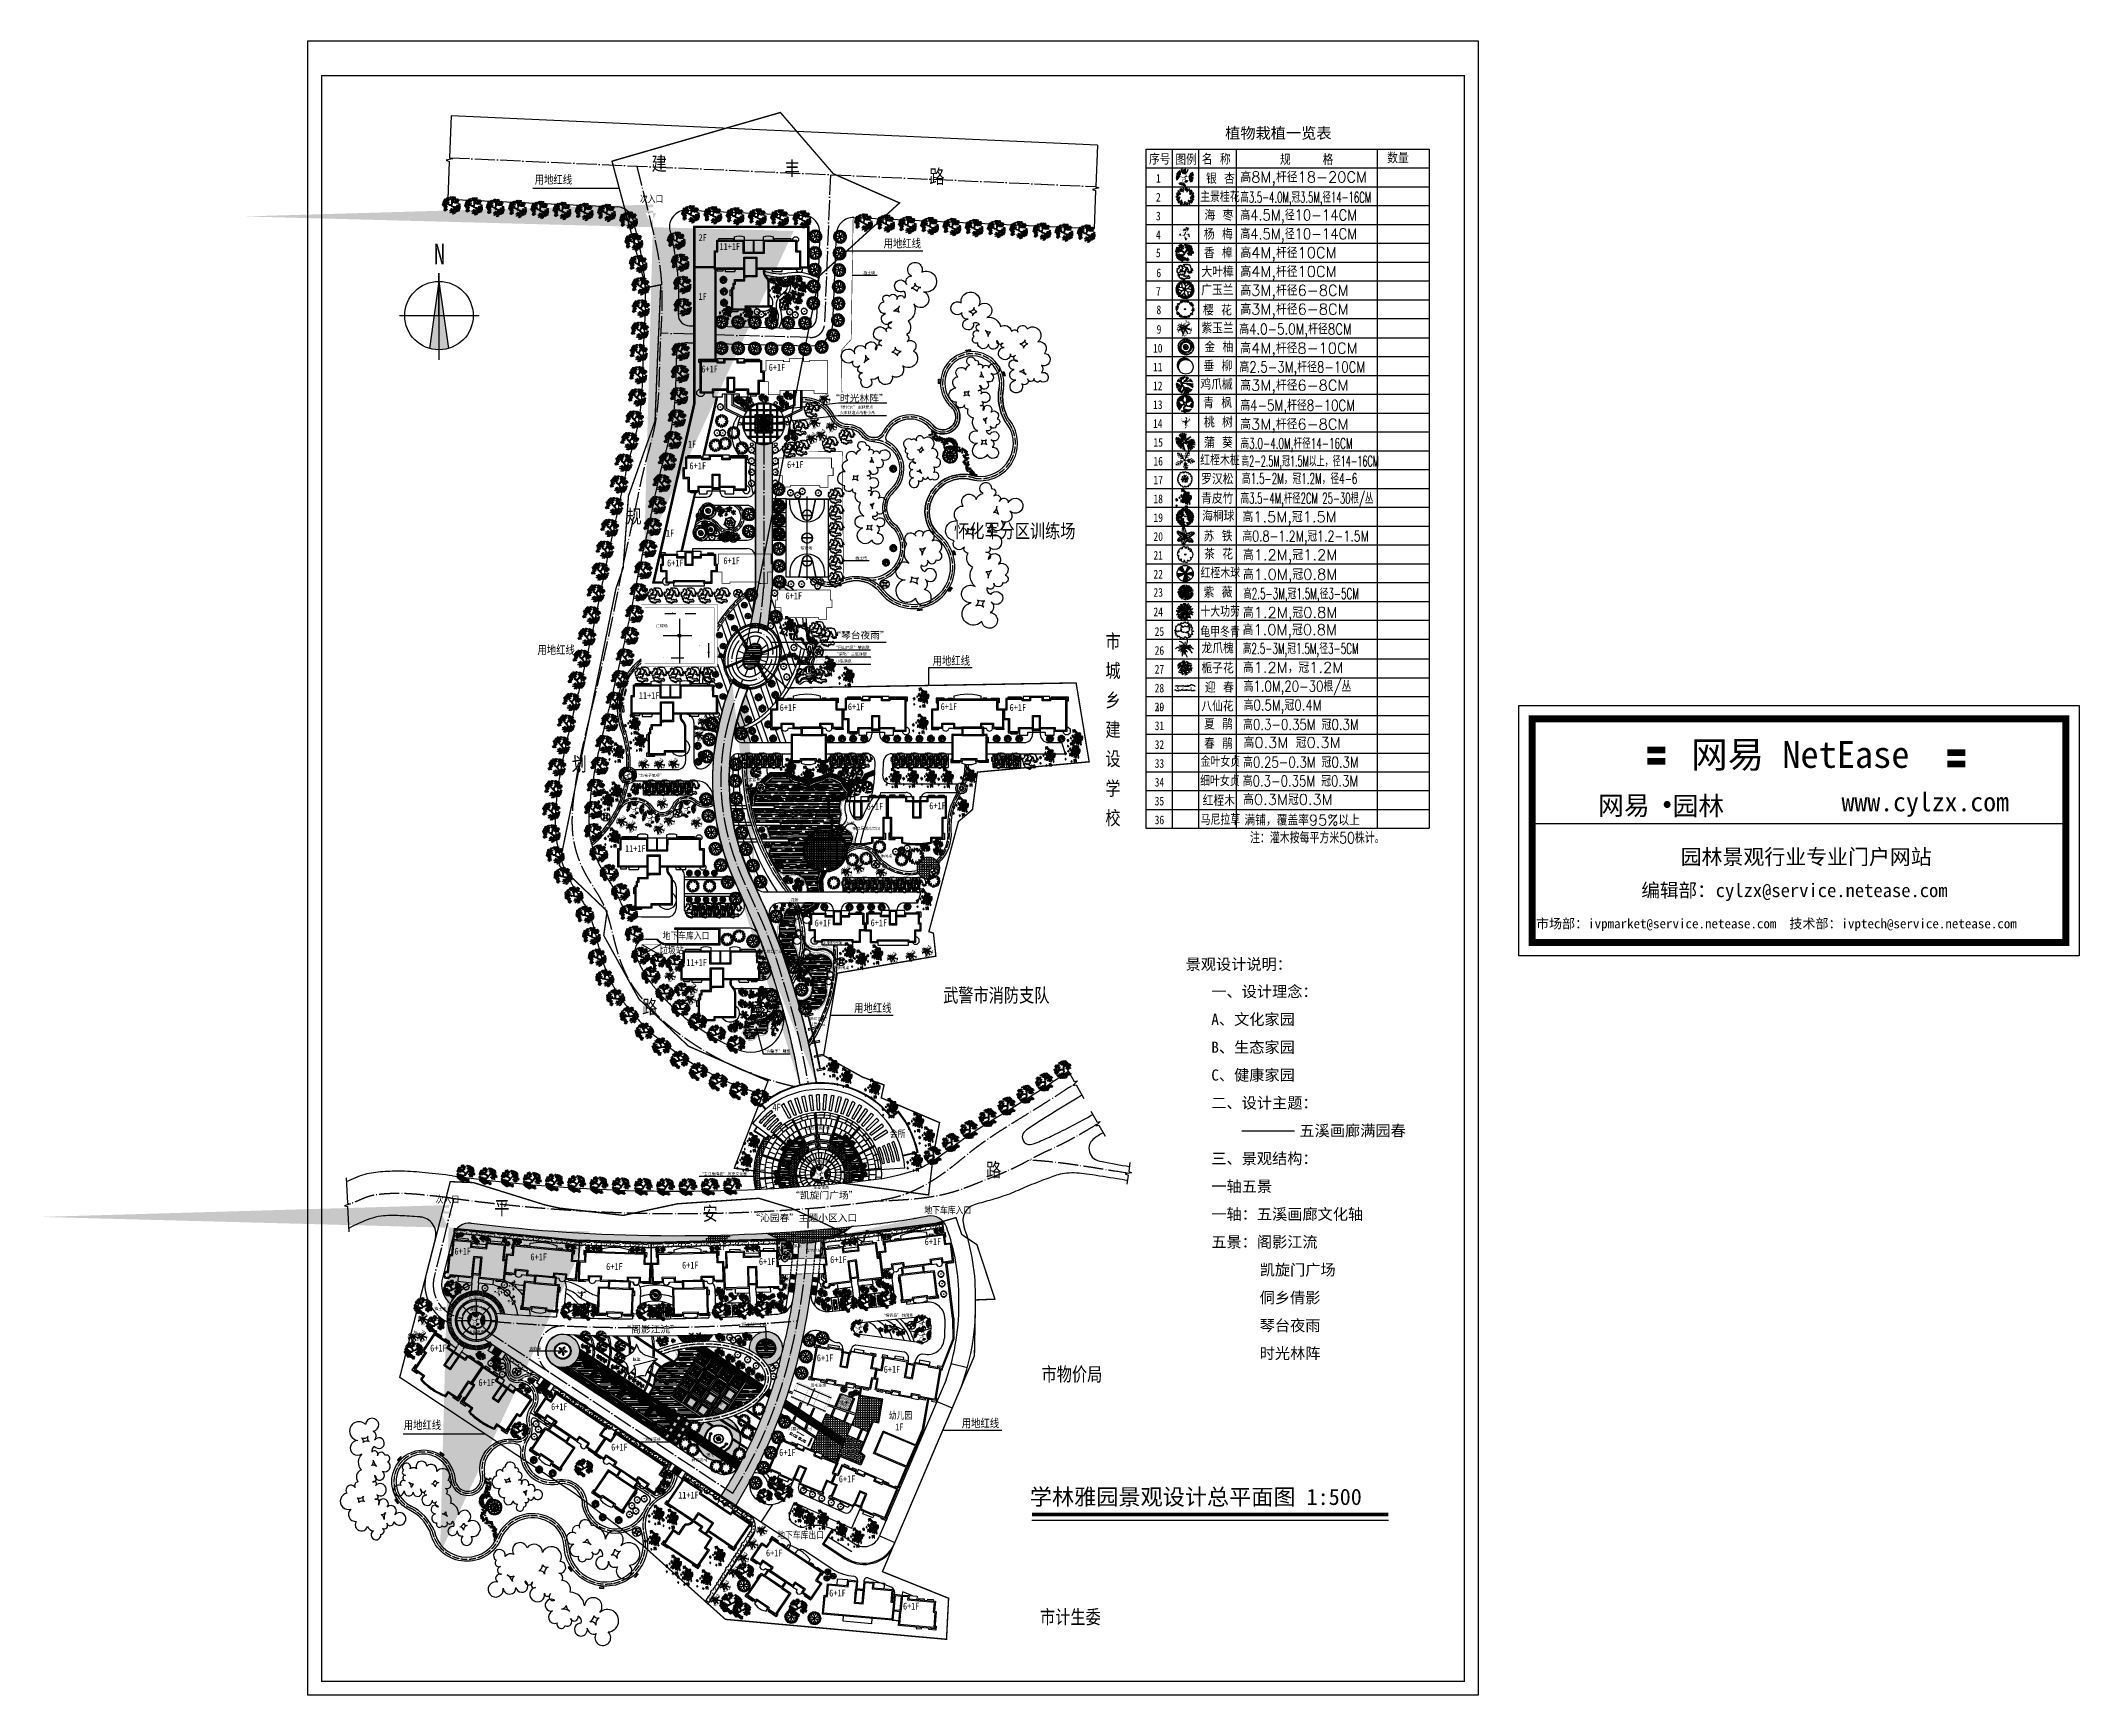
# Model space of a CAD drawing. Extents: x 302512 to 1034855, y -184136 to 410364.
import ezdxf
from ezdxf.enums import TextEntityAlignment as Align

# ---------------------------------------------------------------- set-up
doc = ezdxf.new("R2010")
doc.units = 0
doc.header["$MEASUREMENT"] = 0
for name, pattern in [('ACAD_ISO04W100', [30.5, 24, -3, 0.5, -3]), ('DASH', [0.35, 0.25, -0.1]), ('DASHED2', [0.375, 0.25, -0.125])]:
    doc.linetypes.add(name, pattern=pattern)
for name, color, linetype in [('2D', 3, 'Continuous'), ('3', 7, 'Continuous'), ('53', 7, 'Continuous'), ('_DWGTOLN', 7, 'Continuous'), ('BALCONY', 6, 'Continuous'), ('COLUMN', 7, 'Continuous'), ('DOTE', 1, 'Continuous'), ('F', 5, 'Continuous'), ('GREEN', 3, 'Continuous'), ('LAYER3', 251, 'Continuous'), ('LAYER4', 1, 'Continuous'), ('OUTLINE', 7, 'Continuous'), ('PUB_TEXT', 7, 'Continuous'), ('PUB_TITLE', 4, 'Continuous'), ('ROAD', 7, 'Continuous'), ('shu', 74, 'Continuous'), ('STAIR', 2, 'Continuous'), ('TREE', 3, 'Continuous'), ('TREE2', 84, 'Continuous'), ('WALL', 4, 'Continuous'), ('WALL1', 2, 'Continuous'), ('WINDOW', 2, 'Continuous'), ('WW', 4, 'Continuous'), ('WZ', 2, 'Continuous'), ('XP', 4, 'Continuous'), ('停车位红线', 11, 'Continuous'), ('儿童设施', 7, 'Continuous'), ('公建', 11, 'Continuous'), ('剪力墙', 8, 'Continuous'), ('园路', 5, 'Continuous'), ('坐椅', 7, 'Continuous'), ('小道', 2, 'Continuous'), ('广场', 31, 'Continuous'), ('建筑', 2, 'Continuous'), ('微地形', 251, 'Continuous'), ('总图线11', 41, 'Continuous'), ('支路', 7, 'Continuous'), ('柱', 2, 'Continuous'), ('树', 80, 'Continuous'), ('树树', 104, 'Continuous'), ('植物', 94, 'Continuous'), ('植物1', 241, 'Continuous'), ('水', 120, 'Continuous'), ('环境', 8, 'Continuous'), ('石', 150, 'Continuous'), ('红线', 20, 'Continuous'), ('绿化', 97, 'Continuous'), ('绿地', 3, 'Continuous'), ('草地', 72, 'Continuous'), ('道路线', 161, 'Continuous'), ('铺地', 8, 'Continuous')]:
    doc.layers.add(name, color=color, linetype=linetype)
doc.styles.add('-宋体', font='', dxfattribs={"width": 0.8})
doc.styles.add('-楷体_GB2312', font='STZHONGS.TTF', dxfattribs={"width": 0.8})
doc.styles.add('-黑体', font='', dxfattribs={"width": 0.8})
doc.styles.add('163', font='', dxfattribs={"width": 0.99})
doc.styles.add('2', font='simplex.shx', dxfattribs={"width": 0.7, "height": 1.2})
doc.styles.add('_HZTXT', font='complex.shx', dxfattribs={"width": 0.8, "bigfont": 'hztxt.shx'})
doc.styles.add('DIM', font='txt')
doc.styles.add('DIM_FONT', font='SIMPLEX.shx', dxfattribs={"width": 0.8})
doc.styles.add('HZ', font='simplex.shx', dxfattribs={"bigfont": 'hztxt.shx'})
doc.styles.add('KT64F', font='COMPLEX', dxfattribs={"bigfont": 'KT64F'})
doc.styles.add('P5', font='', dxfattribs={"width": 0.8, "height": 4})
doc.styles.add('STYLE1', font='', dxfattribs={"width": 0.75})
doc.styles.get('-宋体').set_extended_font_data('宋体')
doc.styles.get('-黑体').set_extended_font_data('黑体')
doc.styles.get('163').set_extended_font_data('宋体')
doc.styles.get('P5').set_extended_font_data('FangSong_GB2312')
doc.styles.get('STYLE1').set_extended_font_data('FangSong_GB2312')
pattern_1 = [(0, (-609984.1, -119640.78), (562.5, 324.759525), [375, -750]), (120, (-609984.1, -119640.78), (-562.5, 324.75953), [375, -750]), (60, (-609984.1, -119640.78), (1e-06, 649.51905), [-750, 375])]
pattern_2 = [(0, (-609984.1, -119640.8), (0, 625), []), (90, (-609984.1, -119640.8), (-625, 4e-14), [])]
pattern_3 = [(0, (-609984.1, -119640.8), (0, 825), [600, -225]), (90, (-609984.1, -119640.8), (-825, 5e-14), [600, -225])]
pattern_4 = [(0, (-609984.1, -119640.78), (0, 375), []), (90, (-609984.1, -119640.78), (-375, 2e-14), [])]
pattern_5 = [(0, (-609541.6, -120098.3), (750, 1500), [0, -1500]), (0, (-610419.1, -120300.8), (750, 1500), [0, -1500]), (0, (-609931.6, -120315.8), (750, 1500), [0, -1500]), (0, (-609399.1, -119873.3), (750, 1500), [0, -1500]), (0, (-610021.6, -120390.8), (750, 1500), [0, -1500]), (0, (-609249.1, -118928.3), (750, 1500), [0, -1500]), (0, (-609706.6, -119048.3), (750, 1500), [0, -1500]), (0, (-609466.6, -119235.8), (750, 1500), [0, -1500]), (0, (-610689.1, -119265.8), (750, 1500), [0, -1500]), (0, (-609954.1, -119333.3), (750, 1500), [0, -1500]), (0, (-610239.1, -119715.8), (750, 1500), [0, -1500]), (0, (-610224.1, -120278.3), (750, 1500), [0, -1500]), (0, (-609661.6, -120338.3), (750, 1500), [0, -1500]), (0, (-609249.1, -119678.3), (750, 1500), [0, -1500]), (0, (-610651.6, -119910.8), (750, 1500), [0, -1500]), (0, (-610524.1, -119655.8), (750, 1500), [0, -1500]), (0, (-609939.1, -119760.8), (750, 1500), [0, -1500]), (0, (-610149.1, -119978.3), (750, 1500), [0, -1500]), (0, (-610269.1, -119483.3), (750, 1500), [0, -1500]), (0, (-610081.6, -118920.8), (750, 1500), [0, -1500]), (0, (-610591.6, -120225.8), (750, 1500), [0, -1500]), (0, (-609766.6, -119228.3), (750, 1500), [0, -1500]), (0, (-610464.1, -119205.8), (750, 1500), [0, -1500]), (0, (-610584.1, -119010.8), (750, 1500), [0, -1500]), (130.601294, (-609341.24, -119397.92), (-3749.999965, 4500.000027), [65.8539, -27592.779]), (18.434949, (-609448.38, -119369.35), (3750, 1499.999994), [67.7631, -9419.0698]), (90, (-609448.4, -119433.6), (750, 1500), [64.2857, -2935.7142]), (161.56505, (-609384.1, -119455.06), (-3750.000033, 1499.999893), [67.7631, -9419.0698]), (53.130102, (-609384.1, -119455.06), (750, 1500), [71.4286, -7428.5714]), (135, (-609326.95, -120219.35), (-750.0001, 1499.9999), [60.6091, -4182.0315]), (45, (-609412.67, -120219.35), (750, 1500), [60.6091, -4182.0315]), (135, (-609369.8, -120262.2), (-750.0001, 1499.9999), [60.6091, -4182.0315]), (45, (-609369.8, -120262.2), (750, 1500), [60.6091, -4182.0315]), (116.56505, (-610048.4, -119212.2), (-0.0001, 3000), [79.8596, -1597.1913]), (180, (-610084.1, -119140.8), (-750, 1500), [85.7143, -1414.2857]), (63.43495, (-610205.5, -119212.2), (1e-06, 3000), [79.8596, -1597.1913]), (116.56505, (-610169.8, -119283.6), (-0.0001, 3000), [79.8596, -1597.1913]), (0, (-610169.8, -119283.6), (750, 1500), [85.7143, -1414.2857]), (63.43495, (-610084.1, -119283.6), (1e-06, 3000), [79.8596, -1597.1913]), (107.102728, (-609484.094, -119719.35), (-2249.999919, 7500.0000288), [97.1534, -40707.258]), (143.972626, (-609512.67, -119626.49), (-14249.99984, 10500.000003), [97.1534, -20305.0515]), (180, (-609591.2, -119569.3), (-750, 1500), [92.8571, -1407.1428]), (36.027373, (-609762.67, -119626.49), (14249.999915, 10499.999902), [97.1534, -20305.0515]), (71.56505, (-609791.24, -119712.2), (2250.000015, 7499.999997), [90.3508, -9396.4821]), (107.102728, (-609762.665, -119805.06), (-2249.999919, 7500.0000288), [97.1534, -40707.258]), (143.972626, (-609684.09, -119862.2), (-14249.99984, 10500.000003), [97.1534, -20305.0515]), (0, (-609684.1, -119862.2), (750, 1500), [92.8571, -1407.1428]), (36.027373, (-609591.24, -119862.2), (14249.999915, 10499.999902), [97.1534, -20305.0515]), (71.56505, (-609512.67, -119805.06), (2250.000015, 7499.999997), [90.3508, -9396.4821]), (150.255118, (-609469.8, -119019.35), (-2250.000005, 1499.99998), [57.5875, -12035.799]), (90, (-609519.8, -119047.9), (750, 1500), [57.1429, -2942.857]), (29.744881, (-609519.8, -119047.92), (2250, 1499.999993), [57.5875, -12035.799]), (116.56505, (-609819.8, -120083.6), (-0.0001, 3000), [79.8596, -1597.1913]), (168.690067, (-609855.52, -120012.2), (-6750.000012, 1499.999964), [72.8431, -15224.214]), (41.185925, (-609984.094, -120047.92), (18749.999943, 16499.999905), [75.9296, -31814.5065]), (90, (-609984.1, -120119.35), (750, 1500), [71.4286, -2928.5713]), (138.814074, (-609926.95, -120169.35), (-18749.999723, 16500.0001545), [75.9296, -31814.5065]), (16.699244, (-609926.95, -120169.35), (24749.9999575, 7499.9999645), [74.5736, -31246.3455]), (60.945396, (-609855.52, -120147.92), (750.000003, 1499.9999955), [73.5402, -30813.3495]), (109.983106, (-610448.38, -119455.06), (-3750.00002, 10499.9999887), [83.605, -35030.4945]), (155.556045, (-610476.95, -119376.49), (-9750.0000463, 4499.9999106), [86.3075, -36162.8295]), (24.443955, (-610634.094, -119376.49), (9750.000014, 4499.9999825), [86.3075, -36162.8295]), (70.0168934, (-610662.665, -119455.06), (3750.0000173, 10499.9999904), [83.605, -35030.4945]), (109.983106, (-610634.094, -119533.634), (-3750.00002, 10499.9999887), [83.605, -35030.4945]), (160.016893, (-610555.52, -119562.2), (-3750.000019, 1499.999938), [83.605, -17473.4445]), (19.983107, (-610555.52, -119562.2), (3749.999996, 1500.000004), [83.605, -17473.4445]), (70.0168934, (-610476.95, -119533.634), (3750.0000173, 10499.9999904), [83.605, -35030.4945]), (122.005383, (-609891.24, -119590.78), (-750.000103, 1499.999928), [67.3856, -14083.5861]), (18.434949, (-609991.24, -119555.06), (3750, 1499.999994), [67.7631, -9419.0698]), (90, (-609991.2, -119619.35), (750, 1500), [64.2857, -2935.7142]), (161.56505, (-609926.95, -119640.78), (-3750.000033, 1499.999893), [67.7631, -9419.0698]), (54.462322, (-609926.95, -119640.78), (5249.999997, 7499.999995), [61.4452, -25745.5305]), (116.56505, (-610327, -119955), (-0.0001, 3000), [79.8596, -1597.1913]), (180, (-610362.7, -119883.6), (-750, 1500), [78.5714, -1421.4285]), (59.036243, (-610484.1, -119955.06), (750.000002, 1499.999993), [83.2993, -17409.555]), (120.963756, (-610441.24, -120026.49), (-750.000102, 1499.999931), [83.2993, -17409.555]), (0, (-610441.2, -120026.5), (750, 1500), [78.5714, -1421.4285]), (63.43495, (-610362.7, -120026.5), (1e-06, 3000), [79.8596, -1597.1913])]
pattern_6 = [(0, (-609984.1, -119640.8), (2200, 1000), [15000, -2000, 5000, -1000]), (0, (-608654.1, -119140.8), (-1000, 1330), [3000, -330, 6000, -750]), (0, (-609484.1, -118790.8), (5200, 670), [8000, -1400, 4000, -1000])]
pattern_7 = [(45, (-609984.1, -119640.78), (0, 452.54834), [960, -320]), (135, (-609757.82, -119414.5), (0, 452.54834), [960, -320])]
pattern_8 = [(0, (509471.5, -11821.7), (0, 825), [600, -225]), (90, (509471.5, -11821.7), (-825, 5e-14), [600, -225])]
pattern_9 = [(0, (509471.5, -11821.7), (2200, 1000), [15000, -2000, 5000, -1000]), (0, (510801.5, -11321.7), (-1000, 1330), [3000, -330, 6000, -750]), (0, (509971.5, -10971.7), (5200, 670), [8000, -1400, 4000, -1000])]

msp = doc.modelspace()

# ---------------------------------------------------------------- texts
at = {"style": 'DIM_FONT', "width": 0.8, "flags": 9}
for tag, s in [('YSIZE', '22400'), ('XSIZE', '27400')]:
    msp.add_attdef(tag, (531992, 196622), s, height=0.5, dxfattribs=at)
for tag, s in [('XSIZE', '13400'), ('YSIZE', '6665')]:
    msp.add_attdef(tag, (579265, -76996), s, height=0.5, rotation=336.877382, dxfattribs=at)
at = {"width": 0.8, "flags": 9}
for tag, s in [('YSIZE', '1092'), ('XSIZE', '7031')]:
    msp.add_attdef(tag, (555169, -119433), s, height=0.75, rotation=326.411337, dxfattribs=at)
at = {"layer": '2D', "flags": 9}
for tag, p, height in [('XSIZE', (555203, 60376), 0.403), ('YSIZE', (555203, 60376), 0.403), ('XSIZE', (557650, 63819), 0.403), ('YSIZE', (557650, 63819), 0.403), ('XSIZE', (560778, 64759), 0.403), ('YSIZE', (560778, 64759), 0.403), ('XSIZE', (540359, -63664), 0.336), ('YSIZE', (540359, -63664), 0.336), ('XSIZE', (534846, -72008), 0.336), ('YSIZE', (534846, -72008), 0.336), ('XSIZE', (537603, -67836), 0.336), ('YSIZE', (537603, -67836), 0.336), ('XSIZE', (541774, -70592), 0.336), ('YSIZE', (541774, -70592), 0.336), ('XSIZE', (544531, -66421), 0.336), ('YSIZE', (544531, -66421), 0.336), ('XSIZE', (548702, -69177), 0.336), ('YSIZE', (548702, -69177), 0.336), ('XSIZE', (552874, -71934), 0.336), ('YSIZE', (552874, -71934), 0.336), ('XSIZE', (532090, -76179), 0.336), ('YSIZE', (532090, -76179), 0.336), ('XSIZE', (539018, -74764), 0.336), ('YSIZE', (539018, -74764), 0.336), ('XSIZE', (545946, -73349), 0.336), ('YSIZE', (545946, -73349), 0.336)]:
    msp.add_attdef(tag, p, '3500', height=height, dxfattribs=at)
at = {"layer": 'PUB_TEXT'}
for s, height, style, p in [('序号', 3861, '_HZTXT', (700652, 365872)), ('图例', 3861, '_HZTXT', (710141, 365745)), ('名 称', 3861, '_HZTXT', (719630, 365872)), ('规    格', 3861, '_HZTXT', (747675, 365745)), ('数量', 3861, '_HZTXT', (786244, 366330, -58477)), (' 银 杏', 3861, '_HZTXT', (718483, 358929, -58477)), ('高8M,杆径18-20CM', 3861, '_HZTXT', (733516, 359480)), ('海 枣', 3861, '_HZTXT', (720597, 345713, -58477)), ('杨 梅', 3861, '_HZTXT', (720385, 338946, -58477)), ('大叶樟', 3861, '_HZTXT', (719510, 325438)), ('香 樟', 3861, '_HZTXT', (720385, 332179, -58477)), ('高4M,杆径10CM', 3861, '_HZTXT', (733516, 332291, -58477)), ('高4M,杆径10CM', 3861, '_HZTXT', (733516, 325524, -58477)), ('广玉兰', 3861, '_HZTXT', (719422, 318915, -58477)), ('高3M,杆径6-8CM', 3861, '_HZTXT', (733516, 318757, -58477)), ('樱 花', 3861, '_HZTXT', (720060, 311653, -58477)), ('高3M,杆径6-8CM', 3861, '_HZTXT', (733516, 311990, -58477)), ('紫玉兰', 3861, '_HZTXT', (719508, 305219, -73096)), ('金 柚', 3861, '_HZTXT', (720582, 298360, 58477)), ('高4M,杆径8-10CM', 3861, '_HZTXT', (733456, 297982, -58477)), ('垂 柳', 3861, '_HZTXT', (720256, 291593, 58477)), ('鸡爪槭', 3861, '_HZTXT', (719129, 285002, 58477)), ('高3M,杆径6-8CM', 3861, '_HZTXT', (733456, 284637, -58477)), ('青 枫', 3861, '_HZTXT', (720120, 278302, 175430)), ('桃 树', 3861, '_HZTXT', (720410, 271390, 175430)), ('高3M,杆径6-8CM', 3861, '_HZTXT', (733456, 270672, 58477)), ('蒲 葵', 3861, '_HZTXT', (720418, 264008)), ('罗汉松', 3861, '_HZTXT', (719410, 250954, -11695)), ('青皮竹 ', 3861, '_HZTXT', (719401, 244017, -190049)), ('海桐球', 3861, '_HZTXT', (719749, 237629, -58477)), ('苏 铁', 3861, '_HZTXT', (720266, 230445, -58477)), ('高1.5M,冠1.5M', 3861, '_HZTXT', (734253, 237377, -58477)), ('茶 花', 3861, '_HZTXT', (720475, 223991, -58477)), ('高1.2M,冠1.2M', 3861, '_HZTXT', (734426, 223670, -58477)), ('高1.0M,冠0.8M ', 3861, '_HZTXT', (734441, 216705, -70172)), ('紫 薇', 3861, '_HZTXT', (720265, 210272, -70172)), ('高1.2M,冠0.8M ', 3861, '_HZTXT', (734441, 202998, -70172)), ('高1.0M,冠0.8M ', 3861, '_HZTXT', (734325, 196824, -70172)), ('龙爪槐', 3861, '_HZTXT', (719519, 190214, -70172)), ('栀子花', 3861, '_HZTXT', (719505, 183015, -70172)), ('高1.2M，冠1.2M ', 3861, '_HZTXT', (734394, 183268, -70172)), ('夏 鹃', 3861, '_HZTXT', (720449, 162896, -58477)), ('春 鹃', 3861, '_HZTXT', (720449, 155932, -87715)), ('高0.3M 冠0.3M  ', 3861, '_HZTXT', (734637, 156288)), ('红桎木', 3861, '_HZTXT', (719930, 135437)), ('高0.3M冠0.3M  ', 3861, '_HZTXT', (734487, 135837)), ('满铺，覆盖率95%以上', 3861, '_HZTXT', (734930, 128404)), ('学林雅园景观设计总平面图 1:500', 5832, '-黑体', (657847, -115770))]:
    msp.add_text(s, height=height, dxfattribs=dict(at, style=style)).set_placement(p)
for s, height, style, width, p in [('1', 3130, '-宋体', 0.8, (703163, 359358, -58477)), ('2', 3130, '-宋体', 0.8, (703163, 352591, -58477)), ('主景桂花', 3861, '_HZTXT', 0.8, (719034, 352392)), ('高3.5-4.0M,冠3.5M,径14-16CM', 3861, '_HZTXT', 0.58, (733516, 352215)), ('3', 3130, '-宋体', 0.8, (703163, 345825, -58477)), ('高4.5M,径10-14CM', 3861, '_HZTXT', 0.9, (733516, 345825, -58477)), ('N', 7500, '-黑体', 0.8, (443727, 329983)), ('4', 3130, '-宋体', 0.8, (703163, 339058, -58477)), ('高4.5M,径10-14CM', 3861, '_HZTXT', 0.9, (733516, 339058, -58477)), ('5', 3130, '-宋体', 0.8, (703163, 332559, -58477)), ('6', 3130, '-宋体', 0.8, (703301, 325407, -58477)), ('7', 3130, '-宋体', 0.8, (703163, 318757, -58477)), ('8', 3130, '-宋体', 0.8, (703354, 312126)), ('9', 3130, '-宋体', 0.8, (703398, 305102)), ('高4.0-5.0M,杆径8CM ', 3861, '_HZTXT', 0.8, (733075, 304858, -73096)), ('10', 3129.8, '-宋体', 0.8, (702104, 298335)), ('11', 3129.8, '-宋体', 0.8, (702104, 291568)), ('高2.5-3M,杆径8-10CM', 3861, '_HZTXT', 0.8, (733130, 291215, -58477)), ('12', 3129.8, '-宋体', 0.8, (702104, 284801)), ('13', 3129.8, '-宋体', 0.8, (702104, 278034)), ('高4-5M,杆径8-10CM', 3861, '_HZTXT', 0.8, (733456, 277439, 58477)), ('14', 3129.8, '-宋体', 0.8, (702104, 271267)), ('15', 3129.8, '-宋体', 0.8, (702263, 264500)), ('高3.0-4.0M,杆径14-16CM', 3861, '_HZTXT', 0.6, (733522, 263746)), ('16', 3129.8, '-宋体', 0.8, (702263, 257733)), ('红桎木桩', 3861, '_HZTXT', 0.8, (719060, 257754, -58477)), ('高2-2.5M,冠1.5M以上，径14-16CM', 3861, '_HZTXT', 0.55, (733743, 257383, -58477)), ('17', 3129.8, '-宋体', 0.8, (702263, 250966)), ('高1.5-2M，冠1.2M，径4-6 ', 3861, '_HZTXT', 0.6, (734064, 251115, -11695)), ('18', 3129.8, '-宋体', 0.8, (702263, 244199)), ('高3.5-4M,杆径2CM 25-30根/丛', 3861, '_HZTXT', 0.58, (733585, 244042, -190049)), ('19', 3129.8, '-宋体', 0.8, (702263, 237432)), ('高0.8-1.2M,冠1.2-1.5M', 3861, '_HZTXT', 0.75, (734253, 230437, -58477)), ('20', 3129.8, '-宋体', 0.8, (702263, 230665)), ('21', 3129.8, '-宋体', 0.8, (702263, 223898)), ('22', 3129.8, '-宋体', 0.8, (702263, 217131)), ('红桎木球', 3861, '_HZTXT', 0.8, (719178, 217230, -70172)), ('23', 3129.8, '-宋体', 0.8, (702263, 210581)), ('高2.5-3M,冠1.5M,径3-5CM ', 3861, '_HZTXT', 0.6, (734441, 209765, -70172)), ('24', 3129.8, '-宋体', 0.8, (702263, 203598)), ('十大功劳', 3861, '_HZTXT', 0.8, (719132, 203370, -70172)), ('25', 3129.8, '-宋体', 0.8, (702692, 196503, -58477)), ('龟甲冬青', 3861, '_HZTXT', 0.8, (719108, 196056, -70172)), ('26', 3129.8, '-宋体', 0.8, (702692, 189736, -58477)), ('高2.5-3M,冠1.5M,径3-5CM ', 3861, '_HZTXT', 0.6, (734325, 190057, -70172)), ('27', 3129.8, '-宋体', 0.8, (702692, 182969, -58477)), ('28', 3129.8, '-宋体', 0.8, (702692, 176202, -58477)), ('高1.0M,20-30根/丛', 3861, '_HZTXT', 0.8, (734629, 176482, -15037)), ('30', 3129.8, '-宋体', 0.8, (702692, 169435, -58477)), ('29', 3129.8, '-宋体', 0.8, (702692, 169435, -58477)), ('高0.5M,冠0.4M', 3861, '_HZTXT', 0.8, (734629, 169716, -15037)), ('31', 3129.8, '-宋体', 0.8, (702692, 162668, -58477)), ('高0.3-0.35M 冠0.3M  ', 3861, '_HZTXT', 0.8, (734487, 162755)), ('32', 3129.8, '-宋体', 0.8, (702692, 155902, -58477)), ('33', 3129.8, '-宋体', 0.8, (702692, 149135, -58477)), ('细叶女贞 ', 3861, '_HZTXT', 0.8, (719027, 142518, -14619)), ('金叶女贞 ', 3861, '_HZTXT', 0.8, (719211, 149453, -14619)), ('高0.3-0.35M 冠0.3M  ', 3861, '_HZTXT', 0.8, (734337, 142454)), ('高0.25-0.3M 冠0.3M  ', 3861, '_HZTXT', 0.8, (734487, 149221)), ('34', 3129.8, '-宋体', 0.8, (702692, 142368, -58477)), ('35', 3129.8, '-宋体', 0.8, (702692, 135601, -58477)), ('36', 3129.8, '-宋体', 0.8, (702692, 128834, -58477)), ('马尼拉草', 3861, '_HZTXT', 0.8, (719205, 128577, -5848)), ('注：灌木按每平方米50株计。', 4054.05, '_HZTXT', 0.8, (736940, 121941))]:
    msp.add_text(s, height=height, dxfattribs=dict(at, style=style, width=width)).set_placement(p)
at = {"layer": 'PUB_TEXT', "style": '_HZTXT'}
for s, p in [('迎 春', (720744, 179973)), ('八仙花', (719458, 173215))]:
    msp.add_text(s, height=3861, dxfattribs=at).set_placement(p, align=Align.TOP_LEFT)
at = {"layer": 'PUB_TEXT', "insert": (728037, 379196), "char_height": 4000, "width": 97788.18, "attachment_point": 1}
msp.add_mtext('\\f宋体|b0|i0|c134|p2;植物栽植一览表', dxfattribs=at)
at = {"layer": 'TREE', "color": 3, "style": '-黑体', "width": 0.8}
for s, p in [('2F', (538842, 338406)), ('11+1F', (546355, 335189)), ('1F', (538842, 317269)), ('6+1F', (539849, 291178)), ('6+1F', (564051, 291797)), ('1F', (535031, 264181)), ('6+1F', (535587, 256395)), ('6+1F', (570616, 256839)), ('1F', (527117, 232191)), ('6+1F', (527513, 221480)), ('6+1F', (547750, 222289)), ('6+1F', (570092, 209671)), ('11+1F', (517384, 173873)), ('6+1F', (568007, 169540)), ('6+1F', (592476, 169815)), ('6+1F', (625815, 169851)), ('6+1F', (650588, 169558)), ('6+1F', (599231, 134016)), ('6+1F', (621719, 134249)), ('11+1F', (512401, 118827)), ('6+1F', (580558, 92107)), ('6+1F', (600653, 92195)), ('11+1F', (534438, 77941)), ('4F', (565369, 25900)), ('1F', (494040, -23811)), ('1F', (545838, -24115)), ('1F', (602604, -20897)), ('6+1F', (620072, -22376)), ('6+1F', (451142, -25809)), ('6+1F', (478454, -27869)), ('6+1F', (505631, -31337)), ('6+1F', (532903, -30832)), ('6+1F', (560514, -29497)), ('6+1F', (586101, -28841)), ('6+1F', (442397, -60623)), ('6+1F', (581325, -64154)), ('6+1F', (605353, -68264)), ('6+1F', (459779, -72998)), ('6+1F', (485844, -81707)), ('1F', (609485, -88945)), ('6+1F', (507428, -96227)), ('6+1F', (567796, -98117)), ('6+1F', (589226, -107635)), ('11+1F', (531500, -113458)), ('6+1F', (563049, -134244)), ('6+1F', (585770, -148648)), ('6+1F', (612280, -153352))]:
    msp.add_text(s, height=2475, dxfattribs=at).set_placement(p)
at = {"layer": 'WZ', "style": '-黑体', "width": 0.8}
for s, height, p in [('建 ', 5000, (521968, 363736)), ('丰', 5000, (569706, 361986)), ('路', 5000, (621753, 359102)), ('次入口', 2500, (517782, 352299)), ('规', 5000, (512919, 236947)), ('怀化军分区训练场', 5000, (630593, 231722)), ('划', 5000, (493231, 147950)), ('垃圾站', 2500, (525070, 82343)), ('路', 5000, (518574, 60701)), ('武警市消防支队', 5000, (626706, 64906)), ('路', 5000, (642131, 2160)), ('次入口', 2500, (444427, -7203)), ('平', 5000, (465431, -11489)), ('安', 5000, (540281, -13552)), ('市物价局', 5000, (662056, -71284)), ('市计生委', 5000, (661509, -158517))]:
    msp.add_text(s, height=height, dxfattribs=at).set_placement(p)
for s, height, p in [('用地红线', 3000, (486682, 360558)), ('用地红线', 3000, (612019, 337639)), ('市', 5000, (687724, 194685)), ('用地红线', 3000, (629645, 187693)), ('城', 5000, (687724, 184109)), ('乡', 5000, (687724, 173533)), ('建', 5000, (687724, 162957)), ('设', 5000, (687724, 152381)), ('学', 5000, (687724, 141805)), ('校', 5000, (687724, 131229)), ('地下车库入口', 2500, (534326, 88906)), ('用地红线', 3000, (601437, 62891)), ('会所', 2500, (610362, 17717)), ('地下车库入口', 2500, (628362, -9743)), ('用地红线', 3000, (439641, -86970)), ('幼儿园', 2500, (611382, -83511)), ('用地红线', 3000, (640104, -86290)), ('地下车库出口', 2500, (575523, -126460))]:
    msp.add_text(s, height=height, dxfattribs=at).set_placement(p, align=Align.MIDDLE)
at = {"layer": 'WZ', "style": '-黑体'}
for s, p in [('挡土墙', (600134, 326977)), ('“斗笠亭”', (550251, 234309)), ('篮球场', (577582, 228067)), ('挡土墙', (597242, 224454)), ('门球场', (525615, 200115)), ('“负离子氧吧”', (521360, 146426)), ('“送客亭”', (558856, 144834)), ('浮桥', (567980, 125045)), ('水池', (574933, 128309)), ('木拱桥', (592725, 129266)), ('架空层活动空间', (599063, 127333)), ('苗家鼓台', (584627, 119567)), ('休闲桌', (606271, 117480)), ('钓台', (567844, 115555)), ('图腾柱', (584549, 114677)), ('康体吧', (620996, 114093)), ('花桥', (573387, 101672)), ('"岸芷汀兰"', (566008, 83132)), ('木制阳光架', (587016, 86163)), (' 碧玉桥', (578528, 79234)), ('休闲桌', (590814, 77334)), ('“芦笙恋歌”', (581607, 58819)), ('组景小品', (581548, 57131)), ('大理石铺装广场', (581126, 19686)), ('造型构架小品', (582168, 7739)), ('“芷江爱降坊”历史文化廊', (547695, 3200)), ('主景银杏', (582875, -1646)), ('假山跌水', (573166, -22696)), ('立体花坛', (580236, -24297)), ('风雨回廊', (459236, -41450)), ('挡土墙', (445988, -45202)), ('铺装广场', (459290, -45380)), ('“风水球”小品', (558252, -50844)), ('“情侣岛”休闲角', (610212, -47589)), ('主景银杏', (459091, -53597)), ('古桩景', (480137, -59486)), ('景观河道', (513498, -72517)), ('羽毛球场', (581877, -72769)), ('水上林荫剧场', (543223, -79362)), ('沙池', (591237, -78995)), ('儿童活动器材', (575345, -88285)), ('“通道转兵”文化墙', (524562, -92112)), ('室外活动场', (584776, -94307)), ('桂花密林', (539128, -99666)), ('莲花喷泉小品', (545864, -97695))]:
    msp.add_text(s, height=1000, dxfattribs=at).set_placement(p, align=Align.MIDDLE)
for s, height, p in [('“时光林阵”', 2500, (586229, 280665)), ('“滕代远”主题景点', 1000, (588606, 278198)), ('火车轨道式格栅小品', 1000, (589617, 276231)), ('“琴台夜雨”', 2500, (586613, 195497)), ('“丹山鸣凤”攀岩壁', 1000, (587367, 191843)), ('“粟裕”主题雕塑', 1000, (587687, 189518)), ('小型涌泉', 1000, (588241, 186944)), ('“侗乡倩影”', 2500, (564336, 131185)), ('景观设计说明：', 4000, (713813, 76526)), ('一、设计理念：', 4000, (723046, 66723)), ('A、文化家园', 4000, (723046, 56723)), ('“假山跌水”', 1000, (555478, 53775)), ('B、生态家园', 4000, (723046, 46723)), ('“向警予”雕塑', 1000, (561730, 46833)), ('C、健康家园', 4000, (723046, 36723)), ('二、设计主题：', 4000, (723046, 26723)), ('五溪画廊满园春', 4000, (754714, 16723)), ('三、景观结构：', 4000, (723046, 6723)), ('一轴五景', 4000, (723046, -3277)), ('“凯旋门广场”', 2500, (571846, -5721)), ('“沁园春”主题小区入口', 2500, (557524, -13860)), ('一轴：五溪画廊文化轴', 4000, (723046, -13277)), ('五景：阁影江流', 4000, (723046, -23277)), ('凯旋门广场', 4000, (740431, -33277)), ('侗乡倩影', 4000, (740431, -43277)), ('“阁影江流”', 2500, (511173, -53896)), ('琴台夜雨', 4000, (740431, -53277)), ('膜建', 1000, (515155, -63958)), ('时光林阵', 4000, (740431, -63277))]:
    msp.add_text(s, height=height, dxfattribs=at).set_placement(p)
at = {"layer": 'WZ', "style": '-黑体', "width": 0.8}
msp.add_text('用地红线', height=3000, rotation=0.052352, dxfattribs=at).set_placement((487685, 191557), align=Align.MIDDLE)

# ---------------------------------------------------------------- blocks, each defined once
blk = doc.blocks.new('Plant126')
for points in [[(-1890, 494), (-1959, 316), (-2194, 169), (-2391, 232), (-2424, 234)], [(-2064, 394), (-2148, 192), (-2234, 41), (-2407, -26)], [(-1606, 464), (-1854, 122), (-1983, 130), (-2160, -119), (-2398, 19)], [(-1632, 679), (-2080, 453), (-2295, 427), (-2376, 490)], [(-1860, -362), (-2102, 116), (-2240, 37), (-2368, 113)], [(-1506, 523), (-1782, 448), (-1913, 541), (-2103, 500), (-2339, 553)], [(-1862, 946), (-1965, 855), (-2163, 685), (-2308, 752)], [(-1768, 791), (-1932, 652), (-2229, 890)], [(-1948, 1029), (-2192, 1069)], [(24, -8), (-999, 13), (-2130, 1234), (-527, 859), (24, -8)], [(-1829, 1177), (-1819, 1338), (-2025, 1357)], [(-1573, 1129), (-1684, 1227), (-1626, 1327), (-1713, 1494), (-1865, 1549)], [(-1274, 1040), (-1386, 1222), (-1458, 1414), (-1582, 1519), (-1739, 1709)], [(-1671, 1537), (-1652, 1743)], [(-1139, 1013), (-1109, 1296), (-1304, 1392), (-1330, 1607), (-1485, 1830), (-1607, 1851)], [(-1305, 1159), (-1218, 1426), (-1233, 1718), (-1404, 2001)], [(-1256, 1765), (-1174, 1935), (-1174, 2052)], [(-1088, 1217), (-957, 1559), (-1150, 1804), (-1226, 2048)], [(-1223, 1445), (-931, 1894), (-1068, 1974), (-1066, 2123)], [(-671, 2000), (-888, 1971), (-1062, 1971), (-1206, 2087)], [(-382, 1639), (-801, 1682), (-859, 1798), (-1163, 1827), (-1163, 2101)], [(-497, 1899), (-686, 1870), (-931, 2000), (-975, 2202), (-989, 2231)], [(-208, 1769), (-628, 2043), (-758, 2217), (-743, 2318)], [(-280, 1581), (-483, 1783), (-469, 1942), (-599, 2087), (-671, 2318)], [(-92, 2101), (-223, 2145), (-469, 2231), (-483, 2390)], [(25, -10), (-469, 887), (23, 2477), (501, 901), (25, -10)], [(-179, 1942), (-382, 2015), (-324, 2390)], [(-63, 2217), (-150, 2448)], [(24, -11), (554, 865), (2177, 1234), (1051, 33), (24, -11)], [(125, 2188), (269, 2260), (182, 2448)], [(211, 1942), (240, 2087), (356, 2087), (457, 2246), (428, 2405)], [(284, 1639), (385, 1827), (515, 1986), (544, 2145), (631, 2376)], [(327, 1509), (587, 1624), (573, 1841), (747, 1971), (862, 2217), (819, 2333)], [(371, 1725), (645, 1783), (891, 1942), (1050, 2231)], [(515, 2231), (703, 2318)], [(530, 1566), (891, 1624), (1007, 1913), (1181, 2101)], [(660, 1798), (1195, 1769), (1195, 1928), (1325, 2000)], [(920, 1986), (1108, 2000), (1210, 2058)], [(1248, 1165), (1076, 1550), (1147, 1658), (1020, 1936), (1258, 2073)], [(1416, 1597), (1283, 1770), (1196, 1921), (1224, 2104)], [(1249, 1049), (1323, 1325), (1468, 1392), (1528, 1577), (1692, 1756)], [(1416, 1396), (1296, 1544), (1286, 1822), (1440, 1961), (1458, 1988)], [(1447, 1080), (1476, 1581), (1561, 1780), (1656, 1818)], [(1490, 487), (1720, 319), (1901, 440), (2100, 355), (2371, 377), (2449, 473)], [(1612, 1142), (1574, 1353), (1928, 1491)], [(1581, 589), (1794, 595), (1997, 562), (2149, 617), (2393, 657)], [(1641, 340), (1872, 56), (2180, 100), (2430, 44)], [(1653, -483), (1900, -141), (2029, -149), (2206, 100), (2444, -37)], [(1699, 557), (1887, 348), (2147, 215), (2477, 222)], [(1793, 1146), (1766, 1281), (1718, 1537), (1848, 1629)], [(1807, 804), (1947, 851), (2005, 751), (2193, 742), (2317, 847)], [(1907, 343), (2149, -135), (2287, -56), (2415, -132)], [(1908, 1179), (2065, 1370)], [(1977, 1002), (2112, 913), (2231, 1082)], [(2111, -413), (2194, -210), (2281, -60), (2453, 7)], [(2199, 211), (2306, 56), (2407, -3)], [(2210, 685), (2379, 566)], [(-1653, -576), (-1840, -367), (-2101, -233), (-2431, -240)], [(-1443, -505), (-1673, -338), (-1854, -458), (-2053, -373), (-2324, -396), (-2403, -491)], [(-1594, -359), (-1825, -74), (-2134, -119), (-2383, -62)], [(-2153, -230), (-2259, -74), (-2360, -16)], [(-1534, -608), (-1747, -614), (-1950, -581), (-2102, -635), (-2346, -676)], [(-2163, -704), (-2332, -584)], [(-1761, -822), (-1900, -869), (-1958, -769), (-2147, -761), (-2270, -866)], [(-1930, -1020), (-2065, -931), (-2185, -1100)], [(23, -8), (-507, -883), (-2130, -1253), (-1004, -51), (23, -8)], [(-1861, -1198), (-2018, -1388)], [(-1566, -1161), (-1527, -1372), (-1881, -1510)], [(-1747, -1165), (-1719, -1299), (-1671, -1556), (-1802, -1648)], [(-1202, -1068), (-1276, -1344), (-1421, -1411), (-1481, -1596), (-1645, -1774)], [(-1401, -1099), (-1429, -1599), (-1514, -1799), (-1609, -1837)], [(-1369, -1414), (-1250, -1563), (-1240, -1841), (-1393, -1980), (-1411, -2007)], [(-1370, -1615), (-1236, -1789), (-1149, -1939), (-1177, -2122)], [(-613, -1816), (-1148, -1787), (-1148, -1946), (-1279, -2019)], [(-1201, -1184), (-1029, -1569), (-1100, -1677), (-974, -1955), (-1211, -2092)], [(-874, -2004), (-1062, -2019), (-1163, -2077)], [(-483, -1585), (-845, -1643), (-960, -1932), (-1134, -2120)], [(-324, -1744), (-599, -1802), (-845, -1961), (-1004, -2250)], [(-280, -1527), (-541, -1643), (-526, -1860), (-700, -1990), (-816, -2236), (-772, -2351)], [(-469, -2250), (-657, -2337)], [(-237, -1657), (-338, -1845), (-469, -2004), (-497, -2163), (-584, -2395)], [(22, -9), (515, -906), (23, -2496), (-454, -920), (22, -9)], [(-165, -1961), (-194, -2105), (-309, -2105), (-411, -2265), (-382, -2424)], [(-78, -2207), (-223, -2279), (-136, -2467)], [(22, -10), (1045, -32), (2177, -1253), (573, -878), (22, -10)], [(110, -2236), (197, -2467)], [(139, -2120), (269, -2163), (515, -2250), (530, -2409)], [(226, -1961), (428, -2033), (371, -2409)], [(255, -1787), (674, -2062), (804, -2236), (790, -2337)], [(327, -1600), (530, -1802), (515, -1961), (645, -2105), (718, -2337)], [(428, -1657), (848, -1701), (906, -1816), (1210, -1845), (1210, -2120)], [(544, -1918), (732, -1889), (978, -2019), (1021, -2221), (1036, -2250)], [(718, -2019), (935, -1990), (1108, -1990), (1253, -2105)], [(1270, -1464), (977, -1913), (1115, -1993), (1113, -2142)], [(1135, -1236), (1004, -1578), (1197, -1823), (1273, -2067)], [(1186, -1031), (1156, -1315), (1351, -1411), (1377, -1626), (1532, -1849), (1654, -1869)], [(1303, -1784), (1221, -1954), (1221, -2070)], [(1352, -1177), (1265, -1444), (1279, -1737), (1450, -2019)], [(1320, -1059), (1432, -1241), (1505, -1433), (1628, -1537), (1785, -1728)], [(1552, -541), (1829, -467), (1959, -559), (2150, -519), (2386, -572)], [(1619, -1148), (1730, -1245), (1672, -1346), (1759, -1513), (1912, -1567)], [(1679, -698), (2127, -472), (2342, -446), (2422, -509)], [(1718, -1556), (1699, -1762)], [(1815, -810), (1979, -670), (2275, -909)], [(1876, -1196), (1866, -1357), (2072, -1376)], [(1909, -964), (2012, -873), (2210, -704), (2355, -771)], [(1936, -512), (2005, -335), (2241, -187), (2438, -251), (2470, -253)], [(1995, -1047), (2238, -1088)]]:
    blk.add_lwpolyline(points)
blk = doc.blocks.new('G')
at = {"layer": 'shu', "xscale": 0.9719999999999756, "yscale": 0.9719999999999756, "zscale": 0.9719999999999756, "rotation": 347.5246015080592}
blk.add_blockref('Plant126', (-80, -59), dxfattribs=at)
blk = doc.blocks.new('Plant22')
for p, q in [((-1850, -843), (452, 1797)), ((-1745, 1379), (138, -58)), ((2100, -398), (-1745, 1379)), ((-254, 2085), (138, -85)), ((452, 1797), (949, -2202)), ((138, -58), (-1850, -843)), ((112, -58), (-725, -1966)), ((949, -2202), (112, -58)), ((138, -85), (2100, -398))]:
    blk.add_line(p, q)
for points in [[(-2266, 1010, 150, 150, 1), (-2116, 1010, 150, 150, 1)], [(-2062, 1302, 150, 150, 1), (-1912, 1302, 150, 150, 1)], [(-2024, 1034, 87.5, 87.5, 1), (-1937, 1034, 87.5, 87.5, 1)], [(-1771, 1897, 94.5, 94.5, 1), (-1676, 1897, 94.5, 94.5, 1)], [(-1653, 1739, 150, 150, 1), (-1503, 1739, 150, 150, 1)], [(-1405, 412, 157, 157, 1), (-1248, 412, 157, 157, 1)], [(-1391, 1943, 150, 150, 1), (-1241, 1943, 150, 150, 1)], [(-1411, 1357, 94.5, 94.5, 1), (-1316, 1357, 94.5, 94.5, 1)], [(-1274, 1013, 157, 157, 1), (-1117, 1013, 157, 157, 1)], [(-1217, 274, 78.7, 78.7, 1), (-1138, 274, 78.7, 78.7, 1)], [(-1144, 1379, 157, 157, 1), (-986, 1379, 157, 157, 1)], [(-1040, 2089, 150, 150, 1), (-890, 2089, 150, 150, 1)], [(-911, 1731, 78.7, 78.7, 1), (-832, 1731, 78.7, 78.7, 1)], [(-830, 1144, 157, 157, 1), (-672, 1144, 157, 157, 1)], [(-804, 1850, 157, 157, 1), (-646, 1850, 157, 157, 1)], [(-778, 2184, 87.5, 87.5, 1), (-691, 2184, 87.5, 87.5, 1)], [(-699, 1458, 157, 157, 1), (-542, 1458, 157, 157, 1)], [(-673, 203, 157, 157, 1), (-515, 203, 157, 157, 1)], [(-516, 1405, 157, 157, 1), (-359, 1405, 157, 157, 1)], [(-490, 2451, 157, 157, 1), (-332, 2451, 157, 157, 1)], [(-421, 2095, 94.5, 94.5, 1), (-326, 2095, 94.5, 94.5, 1)], [(-385, 1771, 157, 157, 1), (-228, 1771, 157, 157, 1)], [(-407, 130, 78.7, 78.7, 1), (-328, 130, 78.7, 78.7, 1)], [(-311, 2351, 150, 150, 1), (-161, 2351, 150, 150, 1)], [(-228, 412, 157, 157, 1), (-71, 412, 157, 157, 1)], [(-176, 151, 157, 157, 1), (-19, 151, 157, 157, 1)], [(-6, 2374, 87.5, 87.5, 1), (81, 2374, 87.5, 87.5, 1)], [(66, -70, 100, 100, 1), (166, -70, 100, 100, 1)], [(112, 2163, 157, 157, 1), (269, 2163, 157, 157, 1)], [(138, 386, 157, 157, 1), (295, 386, 157, 157, 1)], [(155, 98, 94.5, 94.5, 1), (250, 98, 94.5, 94.5, 1)], [(214, 2410, 150, 150, 1), (364, 2410, 150, 150, 1)], [(243, 1066, 157, 157, 1), (400, 1066, 157, 157, 1)], [(674, 813, 165, 165, 1), (839, 813, 165, 165, 1)], [(713, 1066, 157, 157, 1), (871, 1066, 157, 157, 1)], [(785, 548, 94.5, 94.5, 1), (880, 548, 94.5, 94.5, 1)], [(818, 804, 157, 157, 1), (975, 804, 157, 157, 1)], [(923, 1876, 157, 157, 1), (1080, 1876, 157, 157, 1)], [(923, 412, 157, 157, 1), (1080, 412, 157, 157, 1)], [(1053, 883, 157, 157, 1), (1211, 883, 157, 157, 1)], [(1055, 1231, 94.5, 94.5, 1), (1150, 1231, 94.5, 94.5, 1)], [(1325, 584, 94.5, 94.5, 1), (1420, 584, 94.5, 94.5, 1)], [(1420, 883, 157, 157, 1), (1577, 883, 157, 157, 1)], [(1524, 72, 157, 157, 1), (1682, 72, 157, 157, 1)], [(1760, 778, 157, 157, 1), (1917, 778, 157, 157, 1)], [(2078, 580, 78.7, 78.7, 1), (2156, 580, 78.7, 78.7, 1)], [(2178, 438, 157, 157, 1), (2335, 438, 157, 157, 1)], [(2279, 890, 94.5, 94.5, 1), (2374, 890, 94.5, 94.5, 1)], [(2369, 98, 94.5, 94.5, 1), (2464, 98, 94.5, 94.5, 1)], [(2432, 1185, 150, 150, 1), (2582, 1185, 150, 150, 1)], [(2520, 864, 150, 150, 1), (2670, 864, 150, 150, 1)], [(2636, 291, 165, 165, 1), (2801, 291, 165, 165, 1)], [(-2566, -770, 165, 165, 1), (-2401, -770, 165, 165, 1)], [(-2295, -886, 150, 150, 1), (-2145, -886, 150, 150, 1)], [(-2241, -902, 87.5, 87.5, 1), (-2154, -902, 87.5, 87.5, 1)], [(-2221, -1467, 94.5, 94.5, 1), (-2126, -1467, 94.5, 94.5, 1)], [(-2141, -1149, 135, 135, 1), (-2006, -1149, 135, 135, 1)], [(-2023, -783, 94.5, 94.5, 1), (-1928, -783, 94.5, 94.5, 1)], [(-2029, -1159, 78.8, 78.8, 1), (-1950, -1159, 78.8, 78.8, 1)], [(-1974, -1411, 150, 150, 1), (-1824, -1411, 150, 150, 1)], [(-1722, -1671, 120, 120, 1), (-1602, -1671, 120, 120, 1)], [(-1523, -1489, 78.7, 78.7, 1), (-1444, -1489, 78.7, 78.7, 1)], [(-1505, -248, 78.7, 78.7, 1), (-1426, -248, 78.7, 78.7, 1)], [(-1470, -1730, 135, 135, 1), (-1335, -1730, 135, 135, 1)], [(-1248, -163, 157, 157, 1), (-1091, -163, 157, 157, 1)], [(-1069, -1287, 94.5, 94.5, 1), (-974, -1287, 94.5, 94.5, 1)], [(-751, -529, 157, 157, 1), (-594, -529, 157, 157, 1)], [(-709, -819, 94.5, 94.5, 1), (-614, -819, 94.5, 94.5, 1)], [(-677, -1093, 78.7, 78.7, 1), (-598, -1093, 78.7, 78.7, 1)], [(-594, -1470, 157, 157, 1), (-437, -1470, 157, 157, 1)], [(-388, -626, 165, 165, 1), (-223, -626, 165, 165, 1)], [(-369, -2402, 150, 150, 1), (-219, -2402, 150, 150, 1)], [(-333, -973, 157, 157, 1), (-175, -973, 157, 157, 1)], [(-191, -1327, 78.7, 78.7, 1), (-112, -1327, 78.7, 78.7, 1)], [(-64, -2605, 165, 165, 1), (101, -2605, 165, 165, 1)], [(43, -2100, 78.7, 78.7, 1), (122, -2100, 78.7, 78.7, 1)], [(273, -2431, 150, 150, 1), (423, -2431, 150, 150, 1)], [(497, -2240, 94.5, 94.5, 1), (592, -2240, 94.5, 94.5, 1)], [(635, -529, 157, 157, 1), (792, -529, 157, 157, 1)], [(739, -1627, 157, 157, 1), (897, -1627, 157, 157, 1)], [(709, -1255, 78.7, 78.7, 1), (788, -1255, 78.7, 78.7, 1)], [(844, -189, 157, 157, 1), (1002, -189, 157, 157, 1)], [(886, -2315, 150, 150, 1), (1036, -2315, 150, 150, 1)], [(949, -1287, 157, 157, 1), (1106, -1287, 157, 157, 1)], [(1235, -1772, 94.5, 94.5, 1), (1330, -1772, 94.5, 94.5, 1)], [(1265, -2052, 150, 150, 1), (1415, -2052, 150, 150, 1)], [(1528, -1790, 150, 150, 1), (1678, -1790, 150, 150, 1)], [(1995, -215, 157, 157, 1), (2152, -215, 157, 157, 1)], [(2100, -581, 157, 157, 1), (2257, -581, 157, 157, 1)], [(2403, -507, 150, 150, 1), (2553, -507, 150, 150, 1)], [(2491, -157, 150, 150, 1), (2641, -157, 150, 150, 1)], [(2486, -117, 87.5, 87.5, 1), (2573, -117, 87.5, 87.5, 1)]]:
    blk.add_lwpolyline(points, format="xyseb", close=True)
blk = doc.blocks.new('M_F18')
for p, q in [((-1765, 287), (-1657, 342)), ((-1759, 129), (-1765, 287)), ((-1679, 84), (-1759, 129)), ((-1694, 532), (-1586, 586)), ((-1689, 374), (-1694, 532)), ((-1609, 329), (-1689, 374)), ((-1602, 162), (-1679, 84)), ((-1657, 342), (-1602, 162)), ((-1631, 16), (-1537, 179)), ((-1517, -25), (-1631, 16)), ((-1625, 804), (-1517, 858)), ((-1619, 646), (-1625, 804)), ((-1539, 601), (-1619, 646)), ((-1531, 407), (-1609, 329)), ((-1586, 586), (-1531, 407)), ((-1554, 1048), (-1446, 1103)), ((-1548, 890), (-1554, 1048)), ((-1468, 845), (-1548, 890)), ((-1462, 679), (-1539, 601)), ((-1537, 179), (-1428, 176)), ((-1517, 858), (-1462, 679)), ((-1406, 86), (-1517, -25)), ((-1491, 533), (-1397, 695)), ((-1377, 491), (-1491, 533)), ((-1391, 923), (-1468, 845)), ((-1449, 334), (-1342, 389)), ((-1444, 176), (-1449, 334)), ((-1446, 1103), (-1391, 923)), ((-1364, 131), (-1444, 176)), ((-1428, 176), (-1406, 86)), ((-1397, 695), (-1287, 692)), ((-1379, 579), (-1271, 633)), ((-1373, 421), (-1379, 579)), ((-1266, 603), (-1377, 491)), ((-1293, 376), (-1373, 421)), ((-1286, 209), (-1364, 131)), ((-1342, 389), (-1286, 209)), ((-1316, 63), (-1222, 226)), ((-1202, 21), (-1316, 63)), ((-1216, 454), (-1293, 376)), ((-1287, 692), (-1266, 603)), ((-1278, 847), (-1091, 871)), ((-1242, 731), (-1278, 847)), ((-1271, 633), (-1216, 454)), ((-1265, 1017), (-1143, 1117)), ((-1252, 926), (-1265, 1017)), ((-1144, 912), (-1252, 926)), ((-1086, 710), (-1242, 731)), ((-1222, 226), (-1112, 223)), ((-1091, 133), (-1202, 21)), ((-1199, 349), (-1012, 373)), ((-1163, 234), (-1199, 349)), ((-1186, 520), (-1064, 620)), ((-1174, 429), (-1186, 520)), ((-1065, 414), (-1174, 429)), ((-1007, 213), (-1163, 234)), ((-1034, 1064), (-1144, 912)), ((-1143, 1117), (-1034, 1064)), ((-1112, 223), (-1091, 133)), ((-1091, 871), (-1027, 781)), ((-1027, 781), (-1086, 710)), ((-1067, 1335), (-881, 1359)), ((-1032, 1219), (-1067, 1335)), ((-955, 567), (-1065, 414)), ((-1064, 620), (-955, 567)), ((-1054, 1505), (-932, 1605)), ((-1042, 1414), (-1054, 1505)), ((-933, 1400), (-1042, 1414)), ((-875, 1198), (-1032, 1219)), ((-1027, 1109), (-905, 1209)), ((-1015, 1018), (-1027, 1109)), ((-906, 1004), (-1015, 1018)), ((-1012, 373), (-949, 284)), ((-949, 284), (-1007, 213)), ((-824, 235), (-990, 347)), ((-824, 338), (-981, 432)), ((-949, 611), (-826, 711)), ((-936, 520), (-949, 611)), ((-827, 506), (-936, 520)), ((-824, 1552), (-933, 1400)), ((-932, 1605), (-824, 1552)), ((-797, 1156), (-906, 1004)), ((-905, 1209), (-797, 1156)), ((-881, 1359), (-817, 1269)), ((-817, 1269), (-875, 1198)), ((-839, 1147), (-653, 1171)), ((-804, 1031), (-839, 1147)), ((-827, 1317), (-704, 1418)), ((-814, 1226), (-827, 1317)), ((-718, 658), (-827, 506)), ((-826, 711), (-718, 658)), ((-386, 282), (-824, 338)), ((-394, 159), (-824, 235)), ((-817, 1597), (-695, 1697)), ((-805, 1506), (-817, 1597)), ((-705, 1212), (-814, 1226)), ((-696, 1492), (-805, 1506)), ((-647, 1010), (-804, 1031)), ((-596, 1365), (-705, 1212)), ((-704, 1418), (-596, 1365)), ((-699, 574), (-513, 598)), ((-664, 459), (-699, 574)), ((-586, 1644), (-696, 1492)), ((-695, 1697), (-586, 1644)), ((-686, 745), (-564, 845)), ((-674, 654), (-686, 745)), ((-565, 639), (-674, 654)), ((-507, 438), (-664, 459)), ((-653, 1171), (-589, 1082)), ((-589, 1082), (-647, 1010)), ((-603, 1025), (-417, 1049)), ((-567, 909), (-603, 1025)), ((-590, 1196), (-468, 1296)), ((-578, 1105), (-590, 1196)), ((-589, 1409), (-467, 1509)), ((-577, 1318), (-589, 1409)), ((-469, 1090), (-578, 1105)), ((-468, 1304), (-577, 1318)), ((-411, 888), (-567, 909)), ((-456, 792), (-565, 639)), ((-564, 845), (-456, 792)), ((-513, 598), (-449, 509)), ((-449, 509), (-507, 438)), ((-359, 1243), (-469, 1090)), ((-358, 1456), (-468, 1304)), ((-468, 1296), (-359, 1243)), ((-467, 1509), (-358, 1456)), ((-449, 837), (-327, 937)), ((-437, 746), (-449, 837)), ((-328, 731), (-437, 746)), ((-417, 1049), (-353, 960)), ((-353, 960), (-411, 888)), ((-158, 37), (-394, 159)), ((-96, 122), (-386, 282)), ((-353, 1287), (-231, 1387)), ((-340, 1196), (-353, 1287)), ((-232, 1182), (-340, 1196)), ((-218, 884), (-328, 731)), ((-327, 937), (-218, 884)), ((-122, 1334), (-232, 1182)), ((-231, 1387), (-122, 1334)), ((-96, -103), (-158, 37)), ((0, 0), (-96, 122)), ((-2, 1553), (59, 1699)), ((52, 1478), (-2, 1553)), ((0, 0), (289, 263)), ((155, 1517), (52, 1478)), ((59, 1699), (179, 1703)), ((88, -122), (254, 66)), ((179, 1703), (155, 1517)), ((182, 1055), (243, 1201)), ((236, 981), (182, 1055)), ((208, 1557), (250, 1658)), ((327, 1412), (208, 1557)), ((236, 1304), (277, 1406)), ((355, 1159), (236, 1304)), ((339, 1019), (236, 981)), ((243, 1201), (363, 1206)), ((250, 1658), (341, 1647)), ((254, 66), (394, 216)), ((277, 1406), (369, 1394)), ((289, 263), (377, 469)), ((406, 1503), (327, 1412)), ((363, 1206), (339, 1019)), ((341, 1647), (406, 1503)), ((434, 1250), (355, 1159)), ((369, 1394), (434, 1250)), ((377, 469), (456, 591)), ((392, 1059), (434, 1161)), ((511, 914), (392, 1059)), ((394, 216), (473, 441)), ((410, 1506), (470, 1652)), ((464, 1432), (410, 1506)), ((420, 806), (461, 908)), ((539, 661), (420, 806)), ((434, 1161), (525, 1149)), ((456, 591), (543, 648)), ((461, 908), (553, 897)), ((566, 1470), (464, 1432)), ((470, 1652), (591, 1656)), ((473, 441), (605, 601)), ((506, 886), (567, 1032)), ((560, 812), (506, 886)), ((590, 1006), (511, 914)), ((525, 1149), (590, 1006)), ((618, 753), (539, 661)), ((543, 648), (578, 751)), ((553, 897), (618, 753)), ((663, 851), (560, 812)), ((591, 1656), (566, 1470)), ((567, 1032), (688, 1037)), ((594, 379), (654, 525)), ((648, 305), (594, 379)), ((605, 601), (754, 648)), ((620, 1510), (662, 1612)), ((739, 1365), (620, 1510)), ((647, 1257), (689, 1359)), ((767, 1112), (647, 1257)), ((750, 344), (648, 305)), ((654, 525), (775, 530)), ((662, 1612), (753, 1600)), ((688, 1037), (663, 851)), ((681, 1450), (742, 1595)), ((735, 1375), (681, 1450)), ((689, 1359), (780, 1347)), ((716, 890), (758, 992)), ((835, 745), (716, 890)), ((838, 1414), (735, 1375)), ((818, 1456), (739, 1365)), ((742, 1595), (863, 1600)), ((744, 638), (786, 739)), ((863, 492), (744, 638)), ((775, 530), (750, 344)), ((753, 1600), (818, 1456)), ((758, 992), (849, 981)), ((846, 1204), (767, 1112)), ((780, 1347), (846, 1204)), ((786, 739), (877, 728)), ((804, 383), (846, 485)), ((923, 238), (804, 383)), ((831, 131), (873, 232)), ((951, -15), (831, 131)), ((914, 837), (835, 745)), ((863, 1600), (838, 1414)), ((846, 485), (937, 474)), ((849, 981), (914, 837)), ((942, 584), (863, 492)), ((873, 232), (964, 221)), ((877, 728), (942, 584)), ((891, 1454), (933, 1555)), ((1010, 1309), (891, 1454)), ((919, 1201), (961, 1302)), ((1038, 1056), (919, 1201)), ((1002, 330), (923, 238)), ((933, 1555), (1024, 1544)), ((937, 474), (1002, 330)), ((1030, 77), (951, -15)), ((953, 670), (1014, 816)), ((1007, 596), (953, 670)), ((961, 1302), (1052, 1291)), ((964, 221), (1030, 77)), ((1110, 635), (1007, 596)), ((1090, 1400), (1010, 1309)), ((1014, 816), (1134, 821)), ((1024, 1544), (1090, 1400)), ((1117, 1147), (1038, 1056)), ((1041, 1252), (1101, 1398)), ((1095, 1178), (1041, 1252)), ((1052, 1291), (1117, 1147)), ((1076, 145), (1136, 291)), ((1130, 70), (1076, 145)), ((1197, 1217), (1095, 1178)), ((1101, 1398), (1222, 1403)), ((1134, 821), (1110, 635)), ((1232, 109), (1130, 70)), ((1136, 291), (1257, 295)), ((1146, 858), (1206, 1004)), ((1200, 784), (1146, 858)), ((1163, 675), (1205, 776)), ((1282, 529), (1163, 675)), ((1191, 422), (1232, 523)), ((1310, 277), (1191, 422)), ((1222, 1403), (1197, 1217)), ((1303, 822), (1200, 784)), ((1205, 776), (1296, 765)), ((1206, 1004), (1327, 1008)), ((1232, 523), (1324, 512)), ((1257, 295), (1232, 109)), ((1251, 1257), (1292, 1358)), ((1370, 1111), (1251, 1257)), ((1278, 1004), (1320, 1105)), ((1397, 859), (1278, 1004)), ((1361, 621), (1282, 529)), ((1286, 149), (1327, 250)), ((1405, 4), (1286, 149)), ((1292, 1358), (1384, 1347)), ((1296, 765), (1361, 621)), ((1327, 1008), (1303, 822)), ((1389, 368), (1310, 277)), ((1320, 1105), (1411, 1094)), ((1324, 512), (1389, 368)), ((1327, 250), (1419, 239)), ((1356, 862), (1398, 964)), ((1475, 717), (1356, 862)), ((1449, 1203), (1370, 1111)), ((1383, 609), (1425, 711)), ((1503, 464), (1383, 609)), ((1384, 1347), (1449, 1203)), ((1477, 950), (1397, 859)), ((1398, 964), (1489, 952)), ((1484, 95), (1405, 4)), ((1409, 220), (1469, 366)), ((1463, 145), (1409, 220)), ((1411, 1094), (1477, 950)), ((1419, 239), (1484, 95)), ((1425, 711), (1516, 699)), ((1565, 184), (1463, 145)), ((1469, 366), (1590, 370)), ((1554, 809), (1475, 717)), ((1489, 952), (1554, 809)), ((1582, 556), (1503, 464)), ((1516, 699), (1582, 556)), ((1590, 370), (1565, 184)), ((1619, 224), (1660, 325)), ((1738, 79), (1619, 224)), ((1646, -29), (1688, 72)), ((1660, 325), (1752, 314)), ((1688, 72), (1779, 61)), ((1817, 170), (1738, 79)), ((1752, 314), (1817, 170)), ((1779, 61), (1845, -83)), ((-1703, -450), (-1609, -374)), ((-1664, -603), (-1703, -450)), ((-1686, -196), (-1592, -120)), ((-1647, -349), (-1686, -196)), ((-1576, -631), (-1664, -603)), ((-1559, -377), (-1647, -349)), ((-1609, -374), (-1517, -538)), ((-1592, -120), (-1500, -284)), ((-1517, -538), (-1576, -631)), ((-1500, -284), (-1559, -377)), ((-1545, -1023), (-1451, -947)), ((-1506, -1176), (-1545, -1023)), ((-1528, -769), (-1434, -693)), ((-1489, -922), (-1528, -769)), ((-1515, -687), (-1458, -508)), ((-1395, -704), (-1515, -687)), ((-1419, -1203), (-1506, -1176)), ((-1401, -949), (-1489, -922)), ((-1458, -508), (-1350, -488)), ((-1451, -947), (-1359, -1111)), ((-1434, -693), (-1342, -857)), ((-1359, -1111), (-1419, -1203)), ((-1342, -857), (-1401, -949)), ((-1310, -571), (-1395, -704)), ((-1361, -675), (-1267, -599)), ((-1322, -828), (-1361, -675)), ((-1357, -1260), (-1300, -1081)), ((-1237, -1276), (-1357, -1260)), ((-1350, -488), (-1310, -571)), ((-1344, -422), (-1250, -345)), ((-1305, -575), (-1344, -422)), ((-1235, -856), (-1322, -828)), ((-1217, -602), (-1305, -575)), ((-1300, -1081), (-1192, -1061)), ((-1267, -599), (-1175, -763)), ((-1250, -345), (-1158, -509)), ((-1152, -1143), (-1237, -1276)), ((-1175, -763), (-1235, -856)), ((-1158, -509), (-1217, -602)), ((-1192, -1061), (-1152, -1143)), ((-1186, -1276), (-1092, -1200)), ((-1147, -1429), (-1186, -1276)), ((-1173, -912), (-1116, -733)), ((-1053, -929), (-1173, -912)), ((-1169, -1023), (-1075, -946)), ((-1130, -1176), (-1169, -1023)), ((-1160, -591), (-1066, -515)), ((-1121, -744), (-1160, -591)), ((-1059, -1457), (-1147, -1429)), ((-1143, -337), (-1049, -261)), ((-1104, -490), (-1143, -337)), ((-1042, -1203), (-1130, -1176)), ((-1033, -771), (-1121, -744)), ((-1116, -733), (-1008, -713)), ((-1016, -517), (-1104, -490)), ((-1092, -1200), (-1000, -1364)), ((-1075, -946), (-983, -1110)), ((-1066, -515), (-974, -679)), ((-1000, -1364), (-1059, -1457)), ((-968, -796), (-1053, -929)), ((-1049, -261), (-957, -425)), ((-983, -1110), (-1042, -1203)), ((-974, -679), (-1033, -771)), ((-957, -425), (-1016, -517)), ((-1008, -713), (-968, -796)), ((-998, -1513), (-941, -1334)), ((-878, -1530), (-998, -1513)), ((-985, -1164), (-891, -1088)), ((-946, -1317), (-985, -1164)), ((-972, -828), (-915, -649)), ((-852, -844), (-972, -828)), ((-967, -910), (-873, -834)), ((-928, -1063), (-967, -910)), ((-858, -1344), (-946, -1317)), ((-941, -1334), (-833, -1314)), ((-841, -1090), (-928, -1063)), ((-915, -649), (-807, -629)), ((-891, -1088), (-799, -1251)), ((-793, -1397), (-878, -1530)), ((-873, -834), (-782, -998)), ((-799, -1251), (-858, -1344)), ((-767, -711), (-852, -844)), ((-782, -998), (-841, -1090)), ((-833, -1314), (-793, -1397)), ((-807, -629), (-767, -711)), ((-797, -1400), (-739, -1221)), ((-677, -1417), (-797, -1400)), ((-785, -1519), (-598, -1501)), ((-753, -1636), (-785, -1519)), ((-765, -1182), (-671, -1106)), ((-726, -1335), (-765, -1182)), ((-757, -685), (-663, -609)), ((-718, -838), (-757, -685)), ((-598, -1662), (-753, -1636)), ((-748, -929), (-654, -852)), ((-709, -1082), (-748, -929)), ((-740, -431), (-646, -355)), ((-701, -584), (-740, -431)), ((-739, -1221), (-631, -1201)), ((-639, -1363), (-726, -1335)), ((-630, -865), (-718, -838)), ((-621, -1109), (-709, -1082)), ((-613, -611), (-701, -584)), ((-592, -1284), (-677, -1417)), ((-671, -1106), (-580, -1270)), ((-663, -609), (-571, -773)), ((-654, -852), (-562, -1016)), ((-646, -355), (-554, -519)), ((-580, -1270), (-639, -1363)), ((-631, -1201), (-592, -1284)), ((-571, -773), (-630, -865)), ((-562, -1016), (-621, -1109)), ((-554, -519), (-613, -611)), ((-598, -1501), (-537, -1593)), ((-537, -1593), (-598, -1662)), ((-577, -1419), (-520, -1240)), ((-458, -1436), (-577, -1419)), ((-569, -922), (-512, -743)), ((-449, -938), (-569, -922)), ((-560, -1637), (-373, -1620)), ((-528, -1754), (-560, -1637)), ((-372, -1780), (-528, -1754)), ((-520, -1240), (-412, -1220)), ((-512, -743), (-404, -723)), ((-372, -1303), (-458, -1436)), ((-364, -805), (-449, -938)), ((-324, -460), (-447, -761)), ((-434, -1022), (-248, -1004)), ((-403, -1138), (-434, -1022)), ((-412, -1220), (-372, -1303)), ((-404, -723), (-364, -805)), ((-247, -1164), (-403, -1138)), ((-376, -1553), (-351, -1446)), ((-236, -1678), (-376, -1553)), ((-373, -1620), (-312, -1711)), ((-312, -1711), (-372, -1780)), ((-351, -1446), (-259, -1443)), ((-347, -1312), (-160, -1295)), ((-315, -1429), (-347, -1312)), ((-228, -516), (-342, -807)), ((-342, -807), (-272, -958)), ((-175, -366), (-324, -460)), ((-159, -1455), (-315, -1429)), ((-259, -1443), (-172, -1575)), ((-248, -1004), (-187, -1095)), ((-187, -1095), (-247, -1164)), ((-172, -1575), (-236, -1678)), ((-79, -451), (-228, -516)), ((-209, -1140), (-22, -1122)), ((-178, -1257), (-209, -1140)), ((-22, -1283), (-178, -1257)), ((-96, -103), (-175, -366)), ((-160, -1295), (-99, -1386)), ((-99, -1386), (-159, -1455)), ((-122, -1431), (65, -1413)), ((-90, -1547), (-122, -1431)), ((66, -1574), (-90, -1547)), ((88, -122), (-79, -451)), ((-26, -1056), (0, -949)), ((115, -1180), (-26, -1056)), ((-22, -1122), (38, -1214)), ((38, -1214), (-22, -1283)), ((0, -949), (91, -946)), ((62, -1347), (87, -1240)), ((203, -1471), (62, -1347)), ((65, -1413), (126, -1504)), ((126, -1504), (66, -1574)), ((87, -1240), (179, -1237)), ((91, -946), (179, -1077)), ((179, -1077), (115, -1180)), ((170, -1125), (357, -1107)), ((202, -1241), (170, -1125)), ((179, -1237), (266, -1368)), ((357, -1268), (202, -1241)), ((266, -1368), (203, -1471)), ((284, -1444), (471, -1426)), ((316, -1561), (284, -1444)), ((471, -1587), (316, -1561)), ((357, -1107), (418, -1198)), ((418, -1198), (357, -1268)), ((395, -1243), (582, -1225)), ((427, -1360), (395, -1243)), ((583, -1386), (427, -1360)), ((471, -1426), (532, -1518)), ((532, -1518), (471, -1587)), ((509, -1562), (696, -1544)), ((541, -1679), (509, -1562)), ((697, -1705), (541, -1679)), ((579, -1159), (604, -1052)), ((719, -1283), (579, -1159)), ((582, -1225), (643, -1317)), ((643, -1317), (583, -1386)), ((604, -1052), (696, -1049)), ((629, -193), (689, -48)), ((683, -268), (629, -193)), ((785, -229), (683, -268)), ((689, -48), (810, -43)), ((693, -1478), (718, -1371)), ((833, -1603), (693, -1478)), ((696, -1049), (783, -1181)), ((696, -1544), (757, -1636)), ((757, -1636), (697, -1705)), ((718, -1371), (810, -1368)), ((783, -1181), (719, -1283)), ((810, -43), (785, -229)), ((810, -1368), (897, -1500)), ((897, -1500), (833, -1603)), ((839, -189), (881, -88)), ((958, -334), (839, -189)), ((866, -442), (908, -341)), ((986, -587), (866, -442)), ((881, -88), (972, -99)), ((908, -341), (999, -352)), ((1037, -243), (958, -334)), ((972, -99), (1037, -243)), ((1065, -496), (986, -587)), ((999, -352), (1065, -496)), ((1032, -212), (1092, -66)), ((1086, -287), (1032, -212)), ((1188, -248), (1086, -287)), ((1092, -66), (1213, -62)), ((1213, -62), (1188, -248)), ((1242, -208), (1284, -106)), ((1361, -353), (1242, -208)), ((1269, -461), (1311, -359)), ((1389, -606), (1269, -461)), ((1284, -106), (1375, -118)), ((1311, -359), (1402, -371)), ((1313, -104), (1355, -3)), ((1432, -249), (1313, -104)), ((1355, -3), (1446, -14)), ((1440, -262), (1361, -353)), ((1375, -118), (1440, -262)), ((1468, -515), (1389, -606)), ((1402, -371), (1468, -515)), ((1512, -158), (1432, -249)), ((1446, -14), (1512, -158)), ((1765, -174), (1646, -29)), ((1845, -83), (1765, -174))]:
    blk.add_line(p, q)
at = {"width": 0.8, "flags": 9}
for tag in ['XSIZE', 'YSIZE']:
    blk.add_attdef(tag, (0, 0), '', height=0.5, dxfattribs=at)
at = {"style": 'DIM', "flags": 1}
for tag in ['YVALUE', 'XVALUE']:
    blk.add_attdef(tag, (0, 0), '', height=0.02, dxfattribs=at)
blk = doc.blocks.new('Z')
at = {"layer": 'TREE2', "xscale": 1.755, "yscale": 1.755, "zscale": 1.755}
blk.add_blockref('M_F18', (0, 0), dxfattribs=at)
blk = doc.blocks.new('A$C46FC3478')
at = {"layer": 'WZ'}
for p, q in [((13999, 21473), (13999, 25770)), ((14239, 21473), (14239, 25770))]:
    blk.add_line(p, q, dxfattribs=at)
at = {"layer": '公建'}
blk.add_lwpolyline([(17600, 25770), (29536, 25770), (29540, 21930), (30940, 21930), (30940, 15233), (15240, 15230)], dxfattribs=at)
at = {"layer": '建筑'}
for p, q in [((800, 21930), (800, 25770)), ((800, 25770), (10640, 25770)), ((1200, 21530), (1200, 25370)), ((1200, 25370), (10240, 25370)), ((10240, 25370), (10244, 21070)), ((10640, 25770), (10643, 21470)), ((17595, 21475), (17600, 25770)), ((17600, 25770), (29535, 25770)), ((17995, 21076), (18000, 25371)), ((18000, 25371), (29136, 25369)), ((29136, 25369), (29142, 21526)), ((29535, 25770), (29541, 21927)), ((0, 21930), (800, 21930)), ((0, 15230), (0, 21930)), ((10500, 15230), (0, 15230)), ((400, 21530), (1200, 21530)), ((400, 15630), (400, 21530)), ((10500, 15630), (400, 15630)), ((10244, 21070), (17995, 21076)), ((10500, 19670), (15240, 19670)), ((10500, 12530), (10500, 19670)), ((10500, 12770), (10500, 15230)), ((10643, 21470), (17595, 21475)), ((10900, 19270), (14840, 19270)), ((10900, 12930), (10900, 19270)), ((14840, 19270), (14840, 12930)), ((14840, 15629), (14840, 12930)), ((15240, 19670), (15240, 12530)), ((30556, 15629), (15240, 15630)), ((30957, 15230), (15240, 15230)), ((15240, 15230), (15240, 12530)), ((29142, 21526), (30541, 21529)), ((29541, 21927), (30940, 21930)), ((30541, 21529), (30556, 15629)), ((30940, 21930), (30957, 15230)), ((6200, 530), (6200, 8670)), ((6200, 8670), (6670, 8670)), ((6600, 930), (6600, 8270)), ((6600, 8270), (7070, 8270)), ((6670, 8670), (6670, 10270)), ((6670, 10270), (7200, 10270)), ((7070, 8270), (7070, 9870)), ((7070, 9870), (7600, 9870)), ((7200, 10270), (7200, 11570)), ((7200, 11570), (10500, 11570)), ((7600, 9870), (7600, 11170)), ((7600, 11170), (10900, 11170)), ((10500, 12930), (11200, 12930)), ((10500, 11570), (10500, 12930)), ((15240, 12530), (10500, 12530)), ((14840, 12930), (10900, 12930)), ((10900, 12530), (11600, 12530)), ((10900, 11170), (10900, 12530)), ((14840, 12930), (12940, 12930)), ((15240, 12530), (13340, 12530)), ((19140, 10574), (19140, 2030)), ((19540, 10574), (19540, 1630)), ((12180, 530), (6200, 530)), ((11780, 930), (6600, 930)), ((19140, 2030), (11780, 2030)), ((11780, 2030), (11780, 930)), ((19540, 1630), (12180, 1630)), ((12180, 1630), (12180, 530))]:
    blk.add_line(p, q, dxfattribs=at)
for points in [[(1571, 25770), (1571, 26300), (6671, 26300), (6671, 25770)], [(21554, 25785), (21553, 26315), (27435, 26325), (27436, 25795)], [(28168, 25770), (28168, 26300), (28753, 26869), (29582, 26869), (30167, 26283), (30167, 25455), (29540, 24828)], [(920, 15230), (920, 14700), (3120, 14700), (3120, 15230)], [(3905, 15230), (3905, 14450), (7379, 14450), (7588, 15230)], [(20652, 15230), (20874, 14464), (24348, 14472), (24346, 15252)], [(30940, 16192), (31567, 15564), (31567, 14736), (30982, 14150), (30153, 14150), (29568, 14736), (29568, 15230)], [(6200, 5700), (5670, 5700), (5670, 7900), (6200, 7900)], [(8420, 530), (8420, 0), (5670, 0), (5670, 1350), (6200, 1350)]]:
    blk.add_lwpolyline(points, dxfattribs=at)
for points in [[(7160, 25770), (7160, 26932, -0.1945531), (10640, 26932), (10640, 25770), (17585, 25770), (17582, 26937, -0.1945506), (21062, 26946), (21065, 25784)], [(17674, 15234, 0.2921268), (18254, 12508, -0.2177307), (19140, 10574)], [(18105, 15230, 0.308653), (18529, 12799, -0.2161983), (19540, 10574, -0.2610044)], [(19540, 6014, -1.2199535), (14822, 1630, -5.7095853)]]:
    blk.add_lwpolyline(points, format="xyb", dxfattribs=at)
blk = doc.blocks.new('_F43BVI')
at = {"layer": '绿地'}
for p, q in [((-1.42, 0.07), (-1.43, 0.03)), ((-1.43, 0.03), (-1.43, 0)), ((-1.41, 0.11), (-1.42, 0.07)), ((-1.38, 0.09), (-1.42, -0.07)), ((-1.4, 0.18), (-1.41, 0.14)), ((-1.41, 0.14), (-1.41, 0.11)), ((-1.39, 0.21), (-1.4, 0.18)), ((-1.38, 0.26), (-1.39, 0.24)), ((-1.39, 0.24), (-1.39, 0.21)), ((-1.38, 0.27), (-1.38, 0.26)), ((-1.37, 0.23), (-1.38, 0.09)), ((-1.38, 0), (-1.37, 0.03)), ((-1.36, 0.29), (-1.37, 0.29)), ((-1.37, 0.03), (-1.36, 0.07)), ((-1.36, 0.29), (-1.36, 0.29)), ((-1.35, 0.28), (-1.36, 0.29)), ((-1.35, 0.28), (-1.36, 0.28)), ((-1.36, 0.26), (-1.26, 0.08)), ((-1.36, 0.07), (-1.35, 0.11)), ((-1.32, 0.28), (-1.35, 0.28)), ((-1.35, 0.15), (-1.35, 0.18)), ((-1.35, 0.11), (-1.35, 0.15)), ((-1.33, 0.26), (-1.25, 0.24)), ((-1.3, 0.28), (-1.32, 0.28)), ((-1.31, 0.23), (-1.3, 0.23)), ((-1.27, 0.27), (-1.3, 0.28)), ((-1.3, 0.23), (-1.27, 0.22)), ((-1.23, 0.27), (-1.27, 0.27)), ((-1.27, 0.22), (-1.24, 0.21)), ((-1.26, 0.08), (-1.16, -0.11)), ((-1.25, 0.24), (-1.15, 0.21)), ((-1.24, 0.21), (-1.2, 0.2)), ((-1.2, 0.26), (-1.23, 0.27)), ((-1.16, 0.25), (-1.2, 0.26)), ((-1.2, 0.2), (-1.17, 0.19)), ((-1.17, 0.19), (-1.13, 0.18)), ((-1.13, 0.23), (-1.16, 0.25)), ((-1.15, 0.21), (-1.05, 0.18)), ((-1.09, 0.22), (-1.13, 0.23)), ((-1.13, 0.18), (-1.1, 0.17)), ((-1.1, 0.31), (-1.11, 0.3)), ((-1.11, 0.29), (-1.1, 0.3)), ((-1.11, 0.3), (-1.11, 0.29)), ((-1.11, 0.3), (-1.11, 0.3)), ((-1.11, 0.29), (-1.11, 0.29)), ((-1.04, 0.34), (-1.1, 0.3)), ((-1.09, 0.32), (-1.1, 0.31)), ((-1.1, 0.3), (-1.09, 0.3)), ((-1.1, 0.17), (-1.06, 0.16)), ((-1.08, 0.33), (-1.09, 0.32)), ((-1.09, 0.3), (-1.08, 0.31)), ((-1.06, 0.2), (-1.09, 0.22)), ((-1.07, 0.34), (-1.08, 0.33)), ((-1.08, 0.31), (-1.07, 0.31)), ((-1.06, 0.35), (-1.07, 0.34)), ((-1.07, 0.31), (-1.05, 0.32)), ((-1.05, 0.36), (-1.06, 0.35)), ((-1.03, 0.19), (-1.06, 0.2)), ((-1.06, 0.16), (-1.04, 0.16)), ((-1.03, 0.37), (-1.05, 0.36)), ((-1.05, 0.32), (-1.04, 0.33)), ((-1, 0.38), (-1.04, 0.34)), ((-1.04, 0.33), (-1.03, 0.34)), ((-1.04, 0.16), (-1.01, 0.15)), ((-1.02, 0.38), (-1.03, 0.37)), ((-1.03, 0.34), (-1.01, 0.35)), ((-1.01, 0.3), (-1.03, 0.22)), ((-1.01, 0.18), (-1.03, 0.19)), ((-1.01, 0.38), (-1.02, 0.38)), ((-1.01, 0.41), (-1.01, 0.4)), ((-1, 0.41), (-1.01, 0.41)), ((-1.01, 0.4), (-1, 0.4)), ((-0.99, 0.39), (-1.01, 0.3)), ((-1, 0.39), (-1.01, 0.38)), ((-1.01, 0.35), (-1.01, 0.36)), ((-1, 0.17), (-1.01, 0.18)), ((-1.01, 0.15), (-1, 0.15)), ((-0.99, 0.42), (-1, 0.41)), ((-0.99, 0.4), (-1, 0.39)), ((-1, 0.4), (-0.99, 0.4)), ((-0.99, 0.16), (-1, 0.17)), ((-1, 0.15), (-0.99, 0.16)), ((-0.97, 0.43), (-0.99, 0.42)), ((-0.99, 0.4), (-0.99, 0.4)), ((-0.99, 0.4), (-0.97, 0.4)), ((-0.98, 0.39), (-0.98, 0.4)), ((-0.98, 0.4), (-0.98, 0.4)), ((-0.98, 0.4), (-0.98, 0.4)), ((-0.98, 0.39), (-0.98, 0.4)), ((-0.97, 0.39), (-0.98, 0.39)), ((-0.98, 0.38), (-0.96, 0.35)), ((-0.98, 0.37), (-0.98, 0.36)), ((-0.98, 0.36), (-0.97, 0.35)), ((-0.95, 0.44), (-0.97, 0.43)), ((-0.97, 0.4), (-0.95, 0.41)), ((-0.96, 0.38), (-0.97, 0.39)), ((-0.97, 0.35), (-0.96, 0.34)), ((-0.95, 0.37), (-0.96, 0.38)), ((-0.96, 0.35), (-0.93, 0.32)), ((-0.96, 0.34), (-0.96, 0.33)), ((-0.96, 0.33), (-0.95, 0.31)), ((-0.92, 0.46), (-0.95, 0.44)), ((-0.95, 0.41), (-0.93, 0.41)), ((-0.95, 0.36), (-0.95, 0.37)), ((-0.94, 0.34), (-0.95, 0.36)), ((-0.95, 0.31), (-0.94, 0.3)), ((-0.93, 0.33), (-0.94, 0.34)), ((-0.94, 0.3), (-0.93, 0.29)), ((-0.93, 0.41), (-0.9, 0.42)), ((-0.92, 0.32), (-0.93, 0.33)), ((-0.93, 0.29), (-0.92, 0.28)), ((-0.9, 0.47), (-0.92, 0.46)), ((-0.91, 0.3), (-0.92, 0.32)), ((-0.92, 0.28), (-0.91, 0.27)), ((-0.91, 0.29), (-0.91, 0.3)), ((-0.9, 0.28), (-0.91, 0.29)), ((-0.91, 0.27), (-0.91, 0.26)), ((-0.91, 0.26), (-0.9, 0.26)), ((-0.87, 0.48), (-0.9, 0.47)), ((-0.9, 0.42), (-0.87, 0.43)), ((-0.9, 0.27), (-0.9, 0.28)), ((-0.9, 0.26), (-0.9, 0.27)), ((-0.9, 0.26), (-0.9, 0.26)), ((-0.9, 0.26), (-0.9, 0.26)), ((-0.85, 0.49), (-0.87, 0.48)), ((-0.78, 0.49), (-0.87, 0.45)), ((-0.87, 0.43), (-0.85, 0.44)), ((-0.83, 0.5), (-0.85, 0.49)), ((-0.85, 0.44), (-0.82, 0.45)), ((-0.76, 0.5), (-0.83, 0.37)), ((-0.8, 0.5), (-0.83, 0.5)), ((-0.82, 0.45), (-0.8, 0.46)), ((-0.79, 0.51), (-0.8, 0.5)), ((-0.78, 0.56), (-0.79, 0.55)), ((-0.79, 0.55), (-0.78, 0.54)), ((-0.77, 0.51), (-0.79, 0.51)), ((-0.77, 0.61), (-0.78, 0.59)), ((-0.78, 0.59), (-0.78, 0.56)), ((-0.78, 0.54), (-0.77, 0.55)), ((-0.76, 0.64), (-0.77, 0.61)), ((-0.77, 0.55), (-0.76, 0.56)), ((-0.76, 0.52), (-0.77, 0.51)), ((-0.69, 0.73), (-0.76, 0.58)), ((-0.75, 0.68), (-0.76, 0.64)), ((-0.76, 0.56), (-0.75, 0.58)), ((-0.76, 0.46), (-0.76, 0.45)), ((-0.76, 0.45), (-0.75, 0.43)), ((-0.74, 0.71), (-0.75, 0.68)), ((-0.75, 0.58), (-0.73, 0.6)), ((-0.74, 0.51), (-0.75, 0.52)), ((-0.74, 0.5), (-0.75, 0.51)), ((-0.75, 0.5), (-0.74, 0.51)), ((-0.75, 0.49), (-0.73, 0.43)), ((-0.75, 0.43), (-0.75, 0.41)), ((-0.75, 0.41), (-0.74, 0.38)), ((-0.75, 0.36), (-0.74, 0.35)), ((-0.75, 0.36), (-0.75, 0.36)), ((-0.74, 0.36), (-0.75, 0.36)), ((-0.72, 0.75), (-0.74, 0.71)), ((-0.74, 0.51), (-0.74, 0.51)), ((-0.73, 0.49), (-0.74, 0.5)), ((-0.73, 0.38), (-0.74, 0.37)), ((-0.74, 0.38), (-0.73, 0.36)), ((-0.74, 0.37), (-0.74, 0.36)), ((-0.74, 0.36), (-0.73, 0.36)), ((-0.74, 0.35), (-0.74, 0.36)), ((-0.73, 0.6), (-0.71, 0.63)), ((-0.72, 0.47), (-0.73, 0.49)), ((-0.73, 0.43), (-0.71, 0.36)), ((-0.68, 0.4), (-0.73, 0.36)), ((-0.72, 0.39), (-0.73, 0.38)), ((-0.73, 0.36), (-0.71, 0.37)), ((-0.73, 0.36), (-0.72, 0.33)), ((-0.71, 0.78), (-0.72, 0.75)), ((-0.72, 0.45), (-0.72, 0.47)), ((-0.71, 0.43), (-0.72, 0.45)), ((-0.71, 0.4), (-0.72, 0.39)), ((-0.72, 0.33), (-0.72, 0.31)), ((-0.72, 0.31), (-0.71, 0.28)), ((-0.69, 0.81), (-0.71, 0.78)), ((-0.71, 0.63), (-0.69, 0.67)), ((-0.7, 0.4), (-0.71, 0.43)), ((-0.7, 0.41), (-0.71, 0.4)), ((-0.71, 0.37), (-0.7, 0.37)), ((-0.71, 0.28), (-0.7, 0.27)), ((-0.7, 0.05), (-0.71, 0.03)), ((-0.71, 0.03), (-0.71, 0.01)), ((-0.71, 0.01), (-0.71, -0.01)), ((-0.68, 0.42), (-0.7, 0.41)), ((-0.69, 0.38), (-0.7, 0.4)), ((-0.7, 0.37), (-0.69, 0.38)), ((-0.7, 0.27), (-0.69, 0.25)), ((-0.69, 0.09), (-0.7, 0.05)), ((-0.7, -0.01), (-0.69, 0)), ((-0.64, 0.85), (-0.69, 0.73)), ((-0.68, 0.84), (-0.69, 0.81)), ((-0.69, 0.67), (-0.68, 0.7)), ((-0.69, 0.38), (-0.68, 0.39)), ((-0.69, 0.35), (-0.69, 0.38)), ((-0.68, 0.32), (-0.69, 0.35)), ((-0.69, 0.25), (-0.69, 0.24)), ((-0.69, 0.24), (-0.68, 0.24)), ((-0.62, 0.17), (-0.69, 0.02)), ((-0.68, 0.12), (-0.69, 0.09)), ((-0.69, 0), (-0.68, 0.02)), ((-0.66, 0.87), (-0.68, 0.84)), ((-0.68, 0.7), (-0.66, 0.74)), ((-0.63, 0.44), (-0.68, 0.4)), ((-0.67, 0.43), (-0.68, 0.42)), ((-0.68, 0.39), (-0.66, 0.4)), ((-0.68, 0.3), (-0.68, 0.32)), ((-0.68, 0.28), (-0.68, 0.3)), ((-0.68, 0.26), (-0.68, 0.28)), ((-0.68, 0.25), (-0.68, 0.26)), ((-0.68, 0.24), (-0.68, 0.25)), ((-0.66, 0.16), (-0.68, 0.12)), ((-0.67, 0.14), (-0.68, 0.12)), ((-0.68, 0.12), (-0.68, 0.11)), ((-0.68, 0.11), (-0.67, 0.1)), ((-0.68, 0.02), (-0.66, 0.05)), ((-0.66, 0.44), (-0.67, 0.43)), ((-0.66, 0.17), (-0.67, 0.14)), ((-0.67, 0.1), (-0.65, 0.11)), ((-0.67, 0.1), (-0.67, 0.1)), ((-0.65, 0.89), (-0.66, 0.87)), ((-0.66, 0.74), (-0.65, 0.77)), ((-0.65, 0.44), (-0.66, 0.44)), ((-0.66, 0.4), (-0.65, 0.41)), ((-0.64, 0.36), (-0.66, 0.28)), ((-0.65, 0.2), (-0.66, 0.17)), ((-0.65, 0.19), (-0.66, 0.16)), ((-0.66, 0.05), (-0.64, 0.08)), ((-0.65, 0.89), (-0.65, 0.89)), ((-0.65, 0.77), (-0.64, 0.8)), ((-0.64, 0.45), (-0.65, 0.44)), ((-0.65, 0.41), (-0.64, 0.42)), ((-0.58, 0.28), (-0.65, 0.13)), ((-0.64, 0.23), (-0.65, 0.2)), ((-0.64, 0.22), (-0.65, 0.19)), ((-0.65, 0.11), (-0.64, 0.13)), ((-0.63, 0.46), (-0.64, 0.45)), ((-0.62, 0.45), (-0.64, 0.36)), ((-0.63, 0.27), (-0.64, 0.23)), ((-0.62, 0.26), (-0.64, 0.22)), ((-0.64, 0.13), (-0.62, 0.16)), ((-0.64, 0.08), (-0.62, 0.11)), ((-0.63, 0.91), (-0.63, 0.91)), ((-0.62, 0.91), (-0.63, 0.91)), ((-0.63, 0.89), (-0.57, 0.68)), ((-0.63, 0.46), (-0.63, 0.46)), ((-0.61, 0.3), (-0.63, 0.27)), ((-0.62, 0.9), (-0.62, 0.91)), ((-0.61, 0.9), (-0.62, 0.9)), ((-0.61, 0.45), (-0.62, 0.46)), ((-0.57, 0.3), (-0.62, 0.17)), ((-0.61, 0.28), (-0.62, 0.26)), ((-0.62, 0.16), (-0.6, 0.19)), ((-0.62, 0.11), (-0.61, 0.14)), ((-0.59, 0.9), (-0.61, 0.9)), ((-0.61, 0.88), (-0.53, 0.84)), ((-0.61, 0.45), (-0.61, 0.45)), ((-0.6, 0.44), (-0.61, 0.45)), ((-0.61, 0.44), (-0.59, 0.42)), ((-0.61, 0.43), (-0.61, 0.41)), ((-0.61, 0.43), (-0.61, 0.43)), ((-0.61, 0.41), (-0.6, 0.4)), ((-0.6, 0.34), (-0.61, 0.3)), ((-0.59, 0.31), (-0.61, 0.28)), ((-0.61, 0.14), (-0.59, 0.18)), ((-0.59, 0.43), (-0.6, 0.44)), ((-0.6, 0.4), (-0.59, 0.39)), ((-0.58, 0.37), (-0.6, 0.34)), ((-0.6, 0.19), (-0.59, 0.22)), ((-0.57, 0.89), (-0.59, 0.9)), ((-0.59, 0.84), (-0.58, 0.84)), ((-0.58, 0.42), (-0.59, 0.43)), ((-0.59, 0.42), (-0.57, 0.38)), ((-0.59, 0.39), (-0.58, 0.37)), ((-0.58, 0.33), (-0.59, 0.31)), ((-0.59, 0.22), (-0.57, 0.26)), ((-0.59, 0.18), (-0.58, 0.21)), ((-0.58, 0.84), (-0.56, 0.82)), ((-0.57, 0.41), (-0.58, 0.42)), ((-0.54, 0.41), (-0.58, 0.28)), ((-0.57, 0.4), (-0.58, 0.37)), ((-0.58, 0.37), (-0.57, 0.36)), ((-0.58, 0.34), (-0.58, 0.33)), ((-0.58, 0.21), (-0.57, 0.24)), ((-0.54, 0.87), (-0.57, 0.89)), ((-0.57, 0.68), (-0.53, 0.47)), ((-0.56, 0.42), (-0.57, 0.4)), ((-0.56, 0.39), (-0.57, 0.41)), ((-0.57, 0.36), (-0.57, 0.35)), ((-0.57, 0.35), (-0.56, 0.34)), ((-0.57, 0.26), (-0.55, 0.29)), ((-0.56, 0.82), (-0.53, 0.8)), ((-0.54, 0.44), (-0.56, 0.42)), ((-0.56, 0.38), (-0.56, 0.39)), ((-0.55, 0.36), (-0.56, 0.38)), ((-0.55, 0.35), (-0.56, 0.35)), ((-0.56, 0.34), (-0.55, 0.33)), ((-0.56, 0.33), (-0.5, 0.12)), ((-0.54, 0.59), (-0.55, 0.58)), ((-0.55, 0.58), (-0.54, 0.58)), ((-0.55, 0.58), (-0.55, 0.58)), ((-0.54, 0.35), (-0.55, 0.36)), ((-0.55, 0.35), (-0.55, 0.35)), ((-0.55, 0.34), (-0.55, 0.35)), ((-0.54, 0.34), (-0.55, 0.35)), ((-0.55, 0.33), (-0.54, 0.32)), ((-0.55, 0.29), (-0.54, 0.32)), ((-0.51, 0.86), (-0.54, 0.87)), ((-0.53, 0.6), (-0.54, 0.59)), ((-0.54, 0.58), (-0.53, 0.58)), ((-0.54, 0.45), (-0.54, 0.44)), ((-0.54, 0.32), (-0.53, 0.36)), ((-0.54, 0.34), (-0.54, 0.35)), ((-0.52, 0.34), (-0.54, 0.34)), ((-0.54, 0.33), (-0.54, 0.34)), ((-0.54, 0.32), (-0.54, 0.33)), ((-0.54, 0.32), (-0.54, 0.32)), ((-0.54, 0.32), (-0.54, 0.32)), ((-0.54, 0.32), (-0.54, 0.32)), ((-0.53, 0.84), (-0.44, 0.79)), ((-0.53, 0.8), (-0.5, 0.78)), ((-0.51, 0.61), (-0.53, 0.6)), ((-0.53, 0.58), (-0.51, 0.58)), ((-0.53, 0.32), (-0.46, 0.28)), ((-0.52, 0.47), (-0.52, 0.47)), ((-0.51, 0.46), (-0.52, 0.47)), ((-0.52, 0.44), (-0.47, 0.23)), ((-0.49, 0.33), (-0.52, 0.34)), ((-0.52, 0.29), (-0.51, 0.28)), ((-0.48, 0.84), (-0.51, 0.86)), ((-0.49, 0.62), (-0.51, 0.61)), ((-0.51, 0.58), (-0.49, 0.58)), ((-0.51, 0.45), (-0.51, 0.46)), ((-0.5, 0.46), (-0.51, 0.46)), ((-0.51, 0.28), (-0.48, 0.26)), ((-0.5, 0.78), (-0.46, 0.76)), ((-0.48, 0.45), (-0.5, 0.46)), ((-0.5, 0.43), (-0.42, 0.39)), ((-0.5, 0.12), (-0.45, -0.08)), ((-0.47, 0.63), (-0.49, 0.62)), ((-0.49, 0.58), (-0.47, 0.59)), ((-0.47, 0.32), (-0.49, 0.33)), ((-0.44, 0.82), (-0.48, 0.84)), ((-0.46, 0.44), (-0.48, 0.45)), ((-0.48, 0.4), (-0.47, 0.39)), ((-0.48, 0.26), (-0.46, 0.25)), ((-0.44, 0.64), (-0.47, 0.63)), ((-0.47, 0.59), (-0.44, 0.6)), ((-0.47, 0.39), (-0.45, 0.38)), ((-0.44, 0.3), (-0.47, 0.32)), ((-0.47, 0.23), (-0.42, 0.03)), ((-0.46, 0.76), (-0.43, 0.75)), ((-0.43, 0.43), (-0.46, 0.44)), ((-0.46, 0.28), (-0.37, 0.23)), ((-0.46, 0.25), (-0.42, 0.23)), ((-0.45, 0.15), (-0.46, 0.12)), ((-0.46, 0.12), (-0.46, 0.08)), ((-0.46, 0.08), (-0.46, 0.05)), ((-0.46, 0.05), (-0.46, 0.02)), ((-0.46, 0.02), (-0.46, 0)), ((-0.45, 0.38), (-0.42, 0.36)), ((-0.44, 0.23), (-0.45, 0.19)), ((-0.45, 0.19), (-0.45, 0.15)), ((-0.41, 0.18), (-0.45, 0.02)), ((-0.41, 0.8), (-0.44, 0.82)), ((-0.44, 0.79), (-0.35, 0.73)), ((-0.42, 0.65), (-0.44, 0.64)), ((-0.44, 0.6), (-0.42, 0.61)), ((-0.43, 0.5), (-0.44, 0.47)), ((-0.44, 0.47), (-0.44, 0.45)), ((-0.44, 0.45), (-0.44, 0.43)), ((-0.44, 0.43), (-0.43, 0.43)), ((-0.44, 0.43), (-0.44, 0.43)), ((-0.4, 0.28), (-0.44, 0.3)), ((-0.43, 0.26), (-0.44, 0.23)), ((-0.44, 0), (-0.43, 0.02)), ((-0.43, 0.75), (-0.4, 0.73)), ((-0.42, 0.53), (-0.43, 0.5)), ((-0.43, 0.43), (-0.42, 0.44)), ((-0.4, 0.42), (-0.43, 0.43)), ((-0.42, 0.32), (-0.43, 0.29)), ((-0.43, 0.29), (-0.43, 0.26)), ((-0.43, 0.02), (-0.42, 0.05)), ((-0.39, 0.66), (-0.42, 0.65)), ((-0.42, 0.61), (-0.39, 0.62)), ((-0.35, 0.61), (-0.42, 0.46)), ((-0.41, 0.56), (-0.42, 0.53)), ((-0.42, 0.44), (-0.4, 0.46)), ((-0.42, 0.39), (-0.33, 0.34)), ((-0.42, 0.36), (-0.39, 0.34)), ((-0.41, 0.34), (-0.42, 0.32)), ((-0.42, 0.23), (-0.39, 0.21)), ((-0.42, 0.05), (-0.41, 0.08)), ((-0.38, 0.78), (-0.41, 0.8)), ((-0.32, 0.67), (-0.41, 0.63)), ((-0.39, 0.6), (-0.41, 0.56)), ((-0.41, 0.35), (-0.41, 0.34)), ((-0.4, 0.31), (-0.41, 0.18)), ((-0.41, 0.08), (-0.4, 0.12)), ((-0.4, 0.73), (-0.37, 0.72)), ((-0.4, 0.46), (-0.39, 0.49)), ((-0.37, 0.4), (-0.4, 0.42)), ((-0.39, 0.37), (-0.4, 0.37)), ((-0.37, 0.26), (-0.4, 0.28)), ((-0.4, 0.12), (-0.39, 0.16)), ((-0.37, 0.67), (-0.39, 0.66)), ((-0.38, 0.63), (-0.39, 0.6)), ((-0.39, 0.62), (-0.37, 0.63)), ((-0.39, 0.49), (-0.37, 0.52)), ((-0.39, 0.45), (-0.39, 0.44)), ((-0.38, 0.45), (-0.39, 0.45)), ((-0.39, 0.44), (-0.38, 0.44)), ((-0.39, 0.37), (-0.39, 0.37)), ((-0.38, 0.36), (-0.39, 0.37)), ((-0.38, 0.37), (-0.39, 0.37)), ((-0.39, 0.35), (-0.29, 0.16)), ((-0.39, 0.34), (-0.35, 0.32)), ((-0.39, 0.21), (-0.36, 0.19)), ((-0.39, 0.16), (-0.38, 0.19)), ((-0.35, 0.76), (-0.38, 0.78)), ((-0.3, 0.68), (-0.38, 0.55)), ((-0.36, 0.67), (-0.38, 0.63)), ((-0.37, 0.61), (-0.38, 0.6)), ((-0.38, 0.6), (-0.37, 0.6)), ((-0.38, 0.6), (-0.38, 0.6)), ((-0.37, 0.47), (-0.38, 0.46)), ((-0.38, 0.46), (-0.38, 0.45)), ((-0.38, 0.44), (-0.37, 0.45)), ((-0.35, 0.37), (-0.38, 0.37)), ((-0.38, 0.23), (-0.38, 0.26)), ((-0.38, 0.19), (-0.38, 0.23)), ((-0.37, 0.72), (-0.34, 0.7)), ((-0.35, 0.68), (-0.37, 0.67)), ((-0.37, 0.63), (-0.35, 0.64)), ((-0.35, 0.62), (-0.37, 0.61)), ((-0.37, 0.6), (-0.36, 0.6)), ((-0.37, 0.52), (-0.35, 0.55)), ((-0.32, 0.49), (-0.37, 0.45)), ((-0.36, 0.48), (-0.37, 0.47)), ((-0.37, 0.45), (-0.35, 0.46)), ((-0.37, 0.45), (-0.37, 0.45)), ((-0.33, 0.38), (-0.37, 0.4)), ((-0.37, 0.35), (-0.28, 0.33)), ((-0.34, 0.24), (-0.37, 0.26)), ((-0.37, 0.23), (-0.28, 0.17)), ((-0.35, 0.7), (-0.36, 0.67)), ((-0.36, 0.6), (-0.34, 0.6)), ((-0.35, 0.49), (-0.36, 0.48)), ((-0.36, 0.19), (-0.33, 0.17)), ((-0.33, 0.74), (-0.35, 0.76)), ((-0.3, 0.74), (-0.35, 0.61)), ((-0.33, 0.73), (-0.35, 0.7)), ((-0.33, 0.69), (-0.35, 0.68)), ((-0.34, 0.63), (-0.35, 0.62)), ((-0.35, 0.55), (-0.33, 0.59)), ((-0.33, 0.5), (-0.35, 0.49)), ((-0.35, 0.46), (-0.34, 0.46)), ((-0.33, 0.36), (-0.35, 0.37)), ((-0.35, 0.32), (-0.32, 0.3)), ((-0.34, 0.7), (-0.32, 0.7)), ((-0.32, 0.64), (-0.34, 0.63)), ((-0.34, 0.6), (-0.32, 0.6)), ((-0.34, 0.46), (-0.33, 0.47)), ((-0.34, 0.32), (-0.33, 0.31)), ((-0.31, 0.22), (-0.34, 0.24)), ((-0.32, 0.75), (-0.33, 0.73)), ((-0.31, 0.72), (-0.33, 0.74)), ((-0.31, 0.69), (-0.33, 0.69)), ((-0.33, 0.59), (-0.32, 0.62)), ((-0.32, 0.51), (-0.33, 0.5)), ((-0.33, 0.47), (-0.32, 0.48)), ((-0.3, 0.36), (-0.33, 0.38)), ((-0.3, 0.36), (-0.33, 0.36)), ((-0.33, 0.34), (-0.25, 0.29)), ((-0.33, 0.31), (-0.3, 0.3)), ((-0.33, 0.27), (-0.33, 0.26)), ((-0.32, 0.27), (-0.33, 0.27)), ((-0.33, 0.26), (-0.31, 0.26)), ((-0.33, 0.26), (-0.33, 0.26)), ((-0.33, 0.17), (-0.3, 0.16)), ((-0.31, 0.77), (-0.32, 0.75)), ((-0.32, 0.7), (-0.31, 0.69)), ((-0.32, 0.62), (-0.3, 0.65)), ((-0.29, 0.65), (-0.32, 0.64)), ((-0.32, 0.6), (-0.3, 0.61)), ((-0.27, 0.53), (-0.32, 0.49)), ((-0.31, 0.52), (-0.32, 0.51)), ((-0.32, 0.48), (-0.3, 0.49)), ((-0.32, 0.3), (-0.29, 0.29)), ((-0.31, 0.28), (-0.32, 0.27)), ((-0.3, 0.78), (-0.31, 0.77)), ((-0.3, 0.7), (-0.31, 0.72)), ((-0.31, 0.69), (-0.3, 0.7)), ((-0.31, 0.69), (-0.31, 0.69)), ((-0.3, 0.53), (-0.31, 0.52)), ((-0.29, 0.29), (-0.31, 0.28)), ((-0.31, 0.26), (-0.3, 0.26)), ((-0.28, 0.2), (-0.31, 0.22)), ((-0.3, 0.7), (-0.3, 0.7)), ((-0.3, 0.65), (-0.29, 0.68)), ((-0.3, 0.64), (-0.3, 0.63)), ((-0.3, 0.63), (-0.29, 0.61)), ((-0.3, 0.61), (-0.27, 0.62)), ((-0.29, 0.53), (-0.3, 0.53)), ((-0.3, 0.49), (-0.29, 0.5)), ((-0.28, 0.45), (-0.3, 0.37)), ((-0.27, 0.33), (-0.3, 0.36)), ((-0.27, 0.35), (-0.3, 0.36)), ((-0.3, 0.3), (-0.27, 0.29)), ((-0.3, 0.26), (-0.28, 0.27)), ((-0.3, 0.16), (-0.27, 0.15)), ((-0.28, 0.8), (-0.29, 0.79)), ((-0.29, 0.77), (-0.23, 0.56)), ((-0.28, 0.68), (-0.29, 0.69)), ((-0.28, 0.69), (-0.29, 0.69)), ((-0.29, 0.68), (-0.28, 0.69)), ((-0.29, 0.66), (-0.27, 0.61)), ((-0.27, 0.66), (-0.29, 0.65)), ((-0.29, 0.61), (-0.29, 0.58)), ((-0.29, 0.58), (-0.28, 0.56)), ((-0.28, 0.54), (-0.29, 0.53)), ((-0.29, 0.5), (-0.28, 0.51)), ((-0.27, 0.3), (-0.29, 0.29)), ((-0.29, 0.29), (-0.26, 0.27)), ((-0.29, 0.16), (-0.19, -0.03)), ((-0.28, 0.79), (-0.28, 0.8)), ((-0.27, 0.79), (-0.28, 0.79)), ((-0.28, 0.78), (-0.28, 0.79)), ((-0.28, 0.69), (-0.28, 0.69)), ((-0.28, 0.67), (-0.28, 0.68)), ((-0.27, 0.65), (-0.28, 0.67)), ((-0.28, 0.56), (-0.27, 0.53)), ((-0.27, 0.55), (-0.28, 0.54)), ((-0.26, 0.54), (-0.28, 0.45)), ((-0.28, 0.33), (-0.18, 0.3)), ((-0.27, 0.3), (-0.28, 0.29)), ((-0.28, 0.28), (-0.27, 0.29)), ((-0.28, 0.29), (-0.28, 0.28)), ((-0.28, 0.29), (-0.28, 0.29)), ((-0.28, 0.29), (-0.28, 0.29)), ((-0.26, 0.18), (-0.28, 0.2)), ((-0.25, 0.78), (-0.27, 0.79)), ((-0.24, 0.67), (-0.27, 0.66)), ((-0.26, 0.63), (-0.27, 0.65)), ((-0.27, 0.62), (-0.24, 0.63)), ((-0.27, 0.61), (-0.25, 0.53)), ((-0.27, 0.55), (-0.27, 0.55)), ((-0.27, 0.53), (-0.27, 0.51)), ((-0.27, 0.51), (-0.26, 0.48)), ((-0.23, 0.34), (-0.27, 0.35)), ((-0.25, 0.31), (-0.27, 0.33)), ((-0.21, 0.33), (-0.27, 0.29)), ((-0.26, 0.31), (-0.27, 0.3)), ((-0.25, 0.31), (-0.27, 0.3)), ((-0.27, 0.29), (-0.26, 0.29)), ((-0.27, 0.29), (-0.24, 0.28)), ((-0.28, 0.27), (-0.25, 0.27)), ((-0.27, 0.15), (-0.25, 0.14)), ((-0.26, 0.76), (-0.19, 0.72)), ((-0.25, 0.6), (-0.26, 0.63)), ((-0.25, 0.54), (-0.26, 0.55)), ((-0.26, 0.48), (-0.25, 0.46)), ((-0.25, 0.32), (-0.26, 0.31)), ((-0.26, 0.29), (-0.25, 0.3)), ((-0.26, 0.27), (-0.23, 0.26)), ((-0.24, 0.16), (-0.26, 0.18)), ((-0.22, 0.77), (-0.25, 0.78)), ((-0.24, 0.58), (-0.25, 0.6)), ((-0.25, 0.54), (-0.25, 0.54)), ((-0.24, 0.53), (-0.25, 0.54)), ((-0.25, 0.53), (-0.23, 0.51)), ((-0.25, 0.52), (-0.25, 0.51)), ((-0.25, 0.51), (-0.25, 0.5)), ((-0.25, 0.5), (-0.24, 0.49)), ((-0.25, 0.46), (-0.24, 0.44)), ((-0.24, 0.33), (-0.25, 0.32)), ((-0.22, 0.32), (-0.25, 0.31)), ((-0.22, 0.29), (-0.25, 0.31)), ((-0.25, 0.3), (-0.24, 0.3)), ((-0.25, 0.27), (-0.23, 0.28)), ((-0.25, 0.14), (-0.24, 0.14)), ((-0.24, 0.73), (-0.24, 0.72)), ((-0.24, 0.72), (-0.21, 0.71)), ((-0.15, 0.69), (-0.24, 0.65)), ((-0.22, 0.68), (-0.24, 0.67)), ((-0.24, 0.63), (-0.22, 0.64)), ((-0.24, 0.55), (-0.24, 0.58)), ((-0.23, 0.53), (-0.24, 0.55)), ((-0.23, 0.52), (-0.24, 0.53)), ((-0.24, 0.49), (-0.23, 0.48)), ((-0.24, 0.44), (-0.24, 0.43)), ((-0.24, 0.43), (-0.23, 0.42)), ((-0.23, 0.34), (-0.24, 0.33)), ((-0.24, 0.3), (-0.23, 0.31)), ((-0.24, 0.28), (-0.2, 0.27)), ((-0.23, 0.15), (-0.24, 0.16)), ((-0.24, 0.14), (-0.23, 0.14)), ((-0.23, 0.56), (-0.18, 0.36)), ((-0.23, 0.5), (-0.23, 0.53)), ((-0.22, 0.51), (-0.23, 0.52)), ((-0.23, 0.51), (-0.21, 0.47)), ((-0.22, 0.47), (-0.23, 0.5)), ((-0.23, 0.48), (-0.22, 0.46)), ((-0.23, 0.42), (-0.23, 0.42)), ((-0.22, 0.35), (-0.23, 0.34)), ((-0.19, 0.33), (-0.23, 0.34)), ((-0.23, 0.31), (-0.21, 0.32)), ((-0.23, 0.26), (-0.21, 0.25)), ((-0.23, 0.14), (-0.23, 0.15)), ((-0.19, 0.76), (-0.22, 0.77)), ((-0.2, 0.69), (-0.22, 0.68)), ((-0.22, 0.64), (-0.19, 0.65)), ((-0.21, 0.5), (-0.22, 0.51)), ((-0.22, 0.45), (-0.22, 0.47)), ((-0.22, 0.46), (-0.21, 0.45)), ((-0.22, 0.43), (-0.22, 0.45)), ((-0.22, 0.42), (-0.22, 0.43)), ((-0.23, 0.42), (-0.22, 0.42)), ((-0.21, 0.36), (-0.22, 0.35)), ((-0.2, 0.34), (-0.22, 0.32)), ((-0.21, 0.27), (-0.22, 0.29)), ((-0.23, 0.28), (-0.2, 0.29)), ((-0.21, 0.71), (-0.18, 0.69)), ((-0.2, 0.48), (-0.21, 0.5)), ((-0.21, 0.45), (-0.21, 0.44)), ((-0.21, 0.44), (-0.2, 0.43)), ((-0.17, 0.37), (-0.21, 0.33)), ((-0.2, 0.37), (-0.21, 0.36)), ((-0.21, 0.32), (-0.2, 0.33)), ((-0.19, 0.26), (-0.21, 0.27)), ((-0.21, 0.25), (-0.2, 0.25)), ((-0.13, 0.7), (-0.2, 0.56)), ((-0.17, 0.7), (-0.2, 0.69)), ((-0.2, 0.47), (-0.2, 0.48)), ((-0.19, 0.45), (-0.2, 0.47)), ((-0.2, 0.43), (-0.19, 0.42)), ((-0.18, 0.37), (-0.2, 0.37)), ((-0.17, 0.35), (-0.2, 0.34)), ((-0.2, 0.33), (-0.19, 0.34)), ((-0.2, 0.29), (-0.17, 0.3)), ((-0.18, 0.29), (-0.2, 0.21)), ((-0.19, 0.29), (-0.2, 0.25)), ((-0.2, 0.27), (-0.16, 0.26)), ((-0.2, 0.25), (-0.19, 0.25)), ((-0.2, 0.25), (-0.2, 0.22)), ((-0.2, 0.22), (-0.2, 0.19)), ((-0.2, 0.19), (-0.2, 0.17)), ((-0.2, 0.17), (-0.2, 0.15)), ((-0.19, 0.16), (-0.2, 0.15)), ((-0.2, 0.14), (-0.19, 0.15)), ((-0.2, 0.15), (-0.2, 0.14)), ((-0.2, 0.15), (-0.2, 0.15)), ((-0.2, 0.15), (-0.19, 0.15)), ((-0.2, 0.14), (-0.2, 0.14)), ((-0.16, 0.74), (-0.19, 0.76)), ((-0.19, 0.72), (-0.1, 0.67)), ((-0.19, 0.65), (-0.17, 0.66)), ((-0.18, 0.44), (-0.19, 0.45)), ((-0.19, 0.42), (-0.18, 0.41)), ((-0.18, 0.36), (-0.19, 0.32)), ((-0.19, 0.34), (-0.18, 0.35)), ((-0.11, 0.35), (-0.19, 0.31)), ((-0.16, 0.32), (-0.19, 0.33)), ((-0.19, 0.32), (-0.19, 0.29)), ((-0.19, 0.25), (-0.19, 0.26)), ((-0.18, 0.26), (-0.19, 0.23)), ((-0.19, 0.23), (-0.19, 0.2)), ((-0.19, 0.2), (-0.19, 0.18)), ((-0.13, 0.19), (-0.19, 0.15)), ((-0.19, 0.18), (-0.19, 0.16)), ((-0.18, 0.17), (-0.19, 0.16)), ((-0.19, 0.16), (-0.18, 0.16)), ((-0.19, 0.15), (-0.18, 0.16)), ((-0.19, 0.15), (-0.18, 0.15)), ((-0.17, 0.79), (-0.18, 0.75)), ((-0.18, 0.75), (-0.18, 0.72)), ((-0.18, 0.72), (-0.18, 0.69)), ((-0.18, 0.69), (-0.15, 0.67)), ((-0.18, 0.69), (-0.18, 0.67)), ((-0.18, 0.67), (-0.18, 0.66)), ((-0.18, 0.66), (-0.17, 0.65)), ((-0.18, 0.43), (-0.18, 0.44)), ((-0.18, 0.42), (-0.18, 0.43)), ((-0.18, 0.41), (-0.18, 0.42)), ((-0.18, 0.41), (-0.18, 0.41)), ((-0.18, 0.41), (-0.18, 0.41)), ((-0.18, 0.41), (-0.18, 0.41)), ((-0.17, 0.4), (-0.18, 0.36)), ((-0.17, 0.38), (-0.18, 0.37)), ((-0.16, 0.38), (-0.18, 0.29)), ((-0.17, 0.37), (-0.18, 0.33)), ((-0.15, 0.35), (-0.18, 0.19)), ((-0.18, 0.33), (-0.18, 0.29)), ((-0.18, 0.3), (-0.09, 0.26)), ((-0.18, 0.29), (-0.18, 0.26)), ((-0.18, 0.17), (-0.17, 0.19)), ((-0.17, 0.18), (-0.18, 0.17)), ((-0.18, 0.16), (-0.18, 0.17)), ((-0.18, 0.15), (-0.17, 0.16)), ((-0.18, 0.16), (-0.17, 0.16)), ((-0.16, 0.86), (-0.17, 0.83)), ((-0.17, 0.83), (-0.17, 0.79)), ((-0.15, 0.71), (-0.17, 0.7)), ((-0.17, 0.66), (-0.16, 0.67)), ((-0.17, 0.65), (-0.17, 0.66)), ((-0.16, 0.46), (-0.17, 0.43)), ((-0.17, 0.43), (-0.17, 0.4)), ((-0.16, 0.41), (-0.17, 0.37)), ((-0.17, 0.39), (-0.17, 0.38)), ((-0.16, 0.39), (-0.17, 0.39)), ((-0.14, 0.36), (-0.17, 0.2)), ((-0.15, 0.35), (-0.17, 0.35)), ((-0.17, 0.32), (-0.17, 0.31)), ((-0.16, 0.32), (-0.17, 0.32)), ((-0.17, 0.31), (-0.16, 0.31)), ((-0.17, 0.31), (-0.17, 0.31)), ((-0.17, 0.3), (-0.15, 0.31)), ((-0.17, 0.19), (-0.16, 0.22)), ((-0.16, 0.19), (-0.17, 0.18)), ((-0.17, 0.16), (-0.16, 0.18)), ((-0.17, 0.16), (-0.16, 0.16)), ((-0.15, 0.93), (-0.16, 0.9)), ((-0.16, 0.9), (-0.16, 0.86)), ((-0.13, 0.85), (-0.16, 0.69)), ((-0.13, 0.73), (-0.16, 0.74)), ((-0.16, 0.67), (-0.15, 0.69)), ((-0.15, 0.49), (-0.16, 0.46)), ((-0.15, 0.47), (-0.16, 0.44)), ((-0.16, 0.44), (-0.16, 0.41)), ((-0.08, 0.36), (-0.16, 0.23)), ((-0.15, 0.33), (-0.16, 0.32)), ((-0.12, 0.3), (-0.16, 0.32)), ((-0.16, 0.31), (-0.15, 0.31)), ((-0.16, 0.31), (-0.16, 0.31)), ((-0.16, 0.26), (-0.13, 0.25)), ((-0.16, 0.22), (-0.14, 0.25)), ((-0.16, 0.2), (-0.14, 0.23)), ((-0.15, 0.2), (-0.16, 0.19)), ((-0.16, 0.18), (-0.16, 0.2)), ((-0.16, 0.16), (-0.14, 0.17)), ((-0.14, 0.96), (-0.15, 0.93)), ((-0.15, 0.69), (-0.14, 0.72)), ((-0.14, 0.71), (-0.15, 0.71)), ((-0.15, 0.67), (-0.12, 0.65)), ((-0.14, 0.52), (-0.15, 0.51)), ((-0.15, 0.51), (-0.15, 0.49)), ((-0.14, 0.5), (-0.15, 0.47)), ((-0.13, 0.48), (-0.15, 0.35)), ((-0.15, 0.38), (-0.15, 0.39)), ((-0.14, 0.38), (-0.15, 0.38)), ((-0.15, 0.37), (-0.13, 0.35)), ((-0.15, 0.36), (-0.14, 0.34)), ((-0.15, 0.36), (-0.15, 0.36)), ((-0.1, 0.36), (-0.15, 0.32)), ((-0.13, 0.36), (-0.15, 0.35)), ((-0.14, 0.34), (-0.15, 0.33)), ((-0.15, 0.31), (-0.14, 0.32)), ((-0.15, 0.31), (-0.13, 0.32)), ((-0.14, 0.21), (-0.15, 0.2)), ((-0.13, 1.01), (-0.14, 0.99)), ((-0.14, 0.99), (-0.14, 0.96)), ((-0.14, 0.72), (-0.13, 0.75)), ((-0.13, 0.71), (-0.14, 0.71)), ((-0.13, 0.53), (-0.14, 0.52)), ((-0.14, 0.52), (-0.14, 0.5)), ((-0.12, 0.49), (-0.14, 0.36)), ((-0.13, 0.37), (-0.14, 0.38)), ((-0.13, 0.35), (-0.14, 0.34)), ((-0.14, 0.34), (-0.14, 0.33)), ((-0.14, 0.33), (-0.13, 0.32)), ((-0.14, 0.32), (-0.12, 0.33)), ((-0.14, 0.25), (-0.13, 0.29)), ((-0.14, 0.23), (-0.13, 0.26)), ((-0.13, 0.22), (-0.14, 0.21)), ((-0.14, 0.17), (-0.13, 0.18)), ((-0.13, 1.02), (-0.13, 1.01)), ((-0.11, 0.98), (-0.13, 0.85)), ((-0.13, 0.75), (-0.12, 0.79)), ((-0.1, 0.71), (-0.13, 0.73)), ((-0.13, 0.66), (-0.13, 0.65)), ((-0.13, 0.65), (-0.12, 0.63)), ((-0.13, 0.54), (-0.13, 0.54)), ((-0.12, 0.54), (-0.13, 0.54)), ((-0.13, 0.52), (-0.02, 0.33)), ((-0.13, 0.36), (-0.13, 0.37)), ((-0.13, 0.33), (-0.12, 0.37)), ((-0.11, 0.37), (-0.13, 0.36)), ((-0.12, 0.35), (-0.13, 0.36)), ((-0.12, 0.36), (-0.13, 0.35)), ((-0.13, 0.35), (-0.11, 0.31)), ((-0.13, 0.29), (-0.13, 0.33)), ((-0.13, 0.32), (-0.12, 0.3)), ((-0.13, 0.26), (-0.12, 0.3)), ((-0.13, 0.25), (-0.1, 0.25)), ((-0.09, 0.23), (-0.13, 0.19)), ((-0.11, 0.23), (-0.13, 0.22)), ((-0.13, 0.18), (-0.12, 0.19)), ((-0.12, 0.79), (-0.11, 0.83)), ((-0.12, 0.68), (-0.1, 0.63)), ((-0.12, 0.65), (-0.09, 0.63)), ((-0.12, 0.63), (-0.11, 0.6)), ((-0.12, 0.55), (-0.12, 0.55)), ((-0.11, 0.55), (-0.12, 0.55)), ((-0.12, 0.53), (-0.12, 0.54)), ((-0.11, 0.54), (-0.12, 0.54)), ((-0.12, 0.37), (-0.11, 0.4)), ((-0.11, 0.37), (-0.12, 0.36)), ((-0.12, 0.33), (-0.11, 0.37)), ((-0.11, 0.34), (-0.12, 0.35)), ((-0.12, 0.33), (-0.11, 0.34)), ((-0.12, 0.3), (-0.12, 0.33)), ((-0.12, 0.3), (-0.11, 0.29)), ((-0.09, 0.29), (-0.12, 0.3)), ((-0.12, 0.19), (-0.11, 0.2)), ((-0.1, 0.15), (-0.12, 0.07)), ((-0.11, 1.05), (-0.11, 1.04)), ((-0.1, 1.04), (-0.11, 1.05)), ((-0.09, 1.04), (-0.11, 1.04)), ((-0.11, 1.02), (0, 0.83)), ((-0.11, 0.83), (-0.1, 0.87)), ((-0.11, 0.71), (-0.11, 0.71)), ((-0.11, 0.71), (-0.11, 0.71)), ((-0.11, 0.7), (-0.11, 0.71)), ((-0.11, 0.7), (-0.11, 0.7)), ((-0.1, 0.68), (-0.11, 0.7)), ((-0.11, 0.6), (-0.11, 0.58)), ((-0.11, 0.58), (-0.1, 0.55)), ((-0.11, 0.54), (-0.11, 0.55)), ((-0.1, 0.55), (-0.11, 0.54)), ((-0.09, 0.54), (-0.11, 0.54)), ((-0.11, 0.53), (-0.01, 0.34)), ((-0.11, 0.4), (-0.11, 0.43)), ((-0.11, 0.37), (-0.1, 0.41)), ((-0.09, 0.38), (-0.11, 0.37)), ((-0.09, 0.37), (-0.11, 0.37)), ((-0.1, 0.32), (-0.11, 0.34)), ((-0.11, 0.34), (-0.1, 0.34)), ((-0.11, 0.29), (-0.1, 0.28)), ((-0.1, 0.23), (-0.11, 0.23)), ((-0.11, 0.2), (-0.1, 0.21)), ((-0.1, 1.03), (-0.1, 1.04)), ((-0.1, 0.9), (-0.09, 0.93)), ((-0.1, 0.87), (-0.1, 0.9)), ((-0.07, 0.68), (-0.1, 0.71)), ((-0.09, 0.67), (-0.1, 0.68)), ((-0.1, 0.63), (-0.08, 0.55)), ((-0.08, 0.54), (-0.1, 0.55)), ((-0.1, 0.55), (-0.09, 0.53)), ((-0.1, 0.52), (-0.02, 0.5)), ((-0.1, 0.41), (-0.1, 0.44)), ((-0.06, 0.4), (-0.1, 0.36)), ((-0.1, 0.34), (-0.09, 0.35)), ((-0.09, 0.31), (-0.1, 0.32)), ((-0.1, 0.28), (-0.09, 0.27)), ((-0.1, 0.25), (-0.07, 0.24)), ((-0.09, 0.24), (-0.1, 0.23)), ((-0.08, 0.24), (-0.1, 0.15)), ((-0.07, 1.04), (-0.09, 1.04)), ((-0.1, 0.67), (-0.01, 0.61)), ((-0.08, 0.65), (-0.09, 0.67)), ((-0.09, 0.63), (-0.05, 0.61)), ((-0.06, 0.53), (-0.09, 0.54)), ((-0.09, 0.53), (-0.08, 0.5)), ((-0.09, 0.52), (-0.01, 0.5)), ((-0.08, 0.39), (-0.09, 0.38)), ((-0.09, 0.37), (-0.09, 0.37)), ((-0.09, 0.35), (-0.07, 0.36)), ((-0.06, 0.32), (-0.09, 0.23)), ((-0.09, 0.29), (-0.09, 0.31)), ((-0.08, 0.28), (-0.09, 0.29)), ((-0.06, 0.27), (-0.09, 0.29)), ((-0.09, 0.27), (-0.09, 0.26)), ((-0.09, 0.26), (-0.08, 0.25)), ((-0.09, 0.25), (-0.09, 0.24)), ((-0.08, 0.25), (-0.09, 0.25)), ((-0.08, 0.24), (-0.09, 0.22)), ((-0.09, 0.22), (-0.09, 0.21)), ((-0.09, 0.21), (-0.09, 0.2)), ((-0.09, 0.2), (-0.08, 0.2)), ((-0.08, 1.02), (0, 1)), ((-0.08, 0.62), (-0.08, 0.65)), ((-0.07, 0.6), (-0.08, 0.62)), ((-0.05, 0.54), (-0.08, 0.54)), ((-0.08, 0.5), (-0.08, 0.48)), ((-0.08, 0.49), (-0.07, 0.48)), ((-0.08, 0.48), (-0.07, 0.46)), ((-0.07, 0.4), (-0.08, 0.39)), ((-0.08, 0.32), (-0.08, 0.31)), ((-0.08, 0.31), (-0.08, 0.29)), ((-0.06, 0.3), (-0.08, 0.27)), ((-0.08, 0.29), (-0.07, 0.27)), ((-0.08, 0.27), (-0.08, 0.28)), ((-0.08, 0.27), (-0.08, 0.24)), ((-0.07, 0.26), (-0.08, 0.27)), ((-0.08, 0.25), (-0.07, 0.25)), ((-0.08, 0.25), (-0.08, 0.25)), ((-0.08, 0.2), (-0.07, 0.22)), ((-0.05, 1.03), (-0.07, 1.04)), ((-0.04, 0.66), (-0.07, 0.68)), ((-0.06, 0.57), (-0.07, 0.6)), ((-0.07, 0.48), (-0.04, 0.47)), ((-0.07, 0.46), (-0.06, 0.45)), ((-0.06, 0.4), (-0.07, 0.4)), ((0.01, 0.38), (-0.07, 0.24)), ((-0.07, 0.36), (-0.06, 0.37)), ((-0.06, 0.36), (-0.07, 0.37)), ((-0.07, 0.37), (-0.07, 0.37)), ((-0.07, 0.37), (-0.07, 0.37)), ((-0.07, 0.36), (-0.07, 0.37)), ((-0.07, 0.35), (-0.05, 0.29)), ((-0.07, 0.27), (-0.06, 0.24)), ((-0.07, 0.25), (-0.07, 0.26)), ((-0.07, 0.25), (-0.07, 0.25)), ((-0.07, 0.24), (-0.07, 0.25)), ((-0.06, 0.24), (-0.07, 0.24)), ((-0.07, 0.24), (-0.05, 0.24)), ((-0.07, 0.22), (-0.05, 0.23)), ((-0.07, 0.23), (-0.05, 0.21)), ((-0.07, 0.22), (-0.07, 0.21)), ((-0.07, 0.21), (-0.06, 0.2)), ((-0.06, 0.99), (-0.05, 0.98)), ((-0.06, 0.55), (-0.06, 0.57)), ((-0.05, 0.52), (-0.06, 0.55)), ((-0.03, 0.53), (-0.06, 0.53)), ((-0.06, 0.49), (-0.03, 0.48)), ((-0.06, 0.49), (-0.06, 0.49)), ((-0.06, 0.45), (-0.06, 0.44)), ((-0.06, 0.44), (-0.05, 0.44)), ((-0.05, 0.41), (-0.06, 0.4)), ((-0.04, 0.41), (-0.06, 0.32)), ((-0.06, 0.35), (-0.06, 0.36)), ((-0.05, 0.33), (-0.06, 0.35)), ((-0.05, 0.33), (-0.06, 0.3)), ((-0.04, 0.26), (-0.06, 0.27)), ((-0.05, 0.23), (-0.06, 0.24)), ((-0.06, 0.24), (-0.06, 0.21)), ((-0.06, 0.21), (-0.05, 0.19)), ((-0.06, 0.2), (-0.05, 0.19)), ((-0.02, 1.03), (-0.05, 1.03)), ((-0.05, 0.98), (-0.02, 0.97)), ((-0.05, 0.61), (-0.02, 0.6)), ((-0.02, 0.54), (-0.05, 0.54)), ((-0.05, 0.49), (-0.05, 0.52)), ((-0.05, 0.47), (-0.05, 0.49)), ((-0.05, 0.45), (-0.05, 0.47)), ((-0.05, 0.44), (-0.05, 0.45)), ((-0.05, 0.44), (-0.05, 0.44)), ((-0.05, 0.41), (-0.05, 0.41)), ((-0.04, 0.37), (-0.05, 0.33)), ((-0.04, 0.31), (-0.05, 0.33)), ((-0.05, 0.29), (-0.03, 0.21)), ((-0.05, 0.23), (-0.03, 0.26)), ((-0.05, 0.24), (-0.03, 0.24)), ((-0.04, 0.22), (-0.05, 0.23)), ((-0.05, 0.21), (-0.03, 0.17)), ((-0.05, 0.19), (-0.05, 0.18)), ((-0.05, 0.19), (-0.04, 0.16)), ((-0.05, 0.18), (-0.04, 0.16)), ((-0.01, 0.64), (-0.04, 0.66)), ((-0.04, 0.47), (0, 0.46)), ((-0.03, 0.41), (-0.04, 0.41)), ((-0.02, 0.4), (-0.04, 0.37)), ((-0.04, 0.4), (-0.02, 0.37)), ((-0.04, 0.38), (-0.03, 0.37)), ((-0.04, 0.38), (-0.04, 0.38)), ((-0.03, 0.29), (-0.04, 0.31)), ((-0.03, 0.25), (-0.04, 0.26)), ((-0.04, 0.21), (-0.04, 0.22)), ((-0.03, 0.2), (-0.04, 0.21)), ((-0.04, 0.16), (-0.03, 0.15)), ((-0.04, 0.16), (-0.03, 0.14)), ((0, 0.52), (-0.03, 0.53)), ((-0.03, 0.48), (0.01, 0.47)), ((-0.03, 0.4), (-0.03, 0.41)), ((-0.02, 0.39), (-0.03, 0.4)), ((-0.03, 0.37), (-0.02, 0.35)), ((-0.03, 0.26), (-0.02, 0.29)), ((-0.02, 0.26), (-0.03, 0.29)), ((-0.03, 0.24), (-0.03, 0.25)), ((-0.03, 0.24), (-0.03, 0.24)), ((-0.02, 0.18), (-0.03, 0.2)), ((-0.03, 0.15), (-0.02, 0.14)), ((-0.03, 0.14), (-0.02, 0.12)), ((0.02, 1.02), (-0.02, 1.03)), ((-0.02, 0.97), (0.01, 0.96)), ((-0.02, 0.6), (0, 0.59)), ((0.01, 0.53), (-0.02, 0.54)), ((-0.02, 0.5), (0.08, 0.47)), ((-0.01, 0.44), (-0.02, 0.4)), ((-0.01, 0.38), (-0.02, 0.39)), ((-0.02, 0.37), (0.01, 0.33)), ((-0.02, 0.35), (-0.01, 0.34)), ((-0.02, 0.33), (0.07, 0.14)), ((-0.02, 0.29), (0, 0.32)), ((-0.02, 0.23), (-0.02, 0.26)), ((-0.01, 0.21), (-0.02, 0.23)), ((-0.01, 0.17), (-0.02, 0.18)), ((-0.02, 0.14), (-0.01, 0.13)), ((-0.02, 0.12), (-0.02, 0.11)), ((-0.02, 0.11), (-0.01, 0.1)), ((0.01, 0.62), (-0.01, 0.64)), ((-0.01, 0.5), (0.1, 0.47)), ((0, 0.47), (-0.01, 0.44)), ((0, 0.37), (-0.01, 0.38)), ((-0.01, 0.34), (-0.01, 0.33)), ((-0.01, 0.34), (0.09, 0.15)), ((-0.01, 0.33), (0, 0.31)), ((-0.01, 0.18), (-0.01, 0.21)), ((0, 0.16), (-0.01, 0.18)), ((-0.01, 0.15), (-0.01, 0.17)), ((0, 0.14), (-0.01, 0.15)), ((-0.01, 0.13), (-0.01, 0.12)), ((-0.01, 0.12), (0, 0.11)), ((-0.01, 0.1), (0, 0.1)), ((-0.01, 0.1), (-0.01, 0.1)), ((0, 1), (0.1, 0.97)), ((0, 0.83), (0.09, 0.64)), ((0, 0.59), (0.02, 0.58)), ((0.04, 0.51), (0, 0.52)), ((0.02, 0.5), (0, 0.47)), ((0, 0.46), (0.03, 0.45)), ((0, 0.36), (0, 0.37)), ((0, 0.32), (0.02, 0.36)), ((0.01, 0.34), (0, 0.36)), ((0, 0.31), (0.01, 0.3)), ((0, 0.13), (0, 0.16)), ((0, 0.13), (0, 0.14)), ((0.01, 0.12), (0, 0.13)), ((0, 0.12), (0, 0.13)), ((0, 0.1), (0, 0.12)), ((0, 0.11), (0.01, 0.11)), ((0.01, 0.96), (0.05, 0.95)), ((0.03, 0.6), (0.01, 0.62)), ((0.05, 0.52), (0.01, 0.53)), ((0.05, 0.51), (0.01, 0.38)), ((0.01, 0.47), (0.04, 0.46)), ((0.02, 0.33), (0.01, 0.34)), ((0.01, 0.3), (0.02, 0.29)), ((0.01, 0.11), (0.01, 0.12)), ((0.01, 0.11), (0.01, 0.11)), ((0.01, 0.11), (0.01, 0.11)), ((0.05, 1.01), (0.02, 1.02)), ((0.02, 0.58), (0.04, 0.58)), ((0.03, 0.52), (0.02, 0.5)), ((0.02, 0.36), (0.04, 0.39)), ((0.03, 0.32), (0.02, 0.33)), ((0.02, 0.29), (0.03, 0.28)), ((0.04, 0.59), (0.03, 0.6)), ((0.04, 0.54), (0.03, 0.52)), ((0.03, 0.45), (0.07, 0.44)), ((0.03, 0.3), (0.03, 0.32)), ((0.04, 0.29), (0.03, 0.3)), ((0.03, 0.28), (0.03, 0.27)), ((0.03, 0.27), (0.04, 0.27)), ((0.04, 0.58), (0.04, 0.59)), ((0.04, 0.58), (0.04, 0.58)), ((0.05, 0.55), (0.04, 0.54)), ((0.07, 0.5), (0.04, 0.51)), ((0.04, 0.46), (0.08, 0.45)), ((0.04, 0.39), (0.05, 0.43)), ((0.04, 0.28), (0.04, 0.29)), ((0.04, 0.27), (0.04, 0.28)), ((0.04, 0.27), (0.04, 0.27)), ((0.04, 0.27), (0.04, 0.27)), ((0.09, 1), (0.05, 1.01)), ((0.05, 0.95), (0.08, 0.94)), ((0.08, 0.51), (0.05, 0.52)), ((0.05, 0.43), (0.06, 0.46)), ((0.06, 0.11), (0.05, 0.1)), ((0.05, 0.1), (0.05, 0.09)), ((0.05, 0.09), (0.07, 0.09)), ((0.05, 0.09), (0.05, 0.09)), ((0.07, 0.11), (0.06, 0.11)), ((0.07, 0.57), (0.07, 0.57)), ((0.08, 0.56), (0.07, 0.57)), ((0.08, 0.56), (0.07, 0.56)), ((0.07, 0.54), (0.12, 0.34)), ((0.11, 0.49), (0.07, 0.5)), ((0.07, 0.44), (0.1, 0.43)), ((0.09, 0.12), (0.07, 0.11)), ((0.07, 0.09), (0.08, 0.09)), ((0.08, 0.94), (0.12, 0.93)), ((0.08, 0.55), (0.08, 0.56)), ((0.11, 0.55), (0.08, 0.56)), ((0.12, 0.49), (0.08, 0.51)), ((0.08, 0.47), (0.18, 0.43)), ((0.08, 0.45), (0.11, 0.44)), ((0.08, 0.09), (0.1, 0.1)), ((0.12, 0.99), (0.09, 1)), ((0.09, 0.53), (0.16, 0.49)), ((0.11, 0.13), (0.09, 0.12)), ((0.1, 0.97), (0.2, 0.93)), ((0.1, 0.47), (0.19, 0.44)), ((0.1, 0.43), (0.14, 0.42)), ((0.1, 0.1), (0.13, 0.11)), ((0.11, 0.78), (0.11, 0.77)), ((0.12, 0.78), (0.11, 0.78)), ((0.11, 0.77), (0.12, 0.77)), ((0.13, 0.54), (0.11, 0.55)), ((0.11, 0.5), (0.11, 0.49)), ((0.11, 0.49), (0.14, 0.48)), ((0.14, 0.47), (0.11, 0.49)), ((0.11, 0.44), (0.15, 0.43)), ((0.13, 0.15), (0.11, 0.13)), ((0.16, 0.97), (0.12, 0.99)), ((0.12, 0.93), (0.16, 0.92)), ((0.13, 0.79), (0.12, 0.78)), ((0.12, 0.77), (0.13, 0.77)), ((0.15, 0.48), (0.12, 0.49)), ((0.12, 0.34), (0.17, 0.13)), ((0.15, 0.8), (0.13, 0.79)), ((0.13, 0.77), (0.15, 0.77)), ((0.16, 0.53), (0.13, 0.54)), ((0.16, 0.16), (0.13, 0.15)), ((0.13, 0.11), (0.15, 0.11)), ((0.14, 0.48), (0.17, 0.46)), ((0.17, 0.46), (0.14, 0.47)), ((0.14, 0.42), (0.17, 0.42)), ((0.17, 0.81), (0.15, 0.8)), ((0.15, 0.77), (0.17, 0.78)), ((0.18, 0.47), (0.15, 0.48)), ((0.15, 0.43), (0.18, 0.42)), ((0.15, 0.11), (0.18, 0.12)), ((0.19, 0.96), (0.16, 0.97)), ((0.16, 0.92), (0.19, 0.92)), ((0.19, 0.52), (0.16, 0.53)), ((0.16, 0.49), (0.26, 0.44)), ((0.18, 0.17), (0.16, 0.16)), ((0.19, 0.82), (0.17, 0.81)), ((0.17, 0.78), (0.19, 0.78)), ((0.17, 0.46), (0.2, 0.44)), ((0.2, 0.44), (0.17, 0.46)), ((0.17, 0.42), (0.2, 0.41)), ((0.21, 0.45), (0.18, 0.47)), ((0.18, 0.42), (0.21, 0.42)), ((0.21, 0.18), (0.18, 0.17)), ((0.18, 0.12), (0.21, 0.13)), ((0.22, 0.94), (0.19, 0.96)), ((0.19, 0.92), (0.21, 0.91)), ((0.22, 0.83), (0.19, 0.82)), ((0.19, 0.78), (0.22, 0.79)), ((0.22, 0.5), (0.19, 0.52)), ((0.27, 0.18), (0.19, 0.14)), ((0.2, 0.44), (0.23, 0.42)), ((0.22, 0.43), (0.2, 0.44)), ((0.2, 0.41), (0.22, 0.41)), ((0.21, 0.91), (0.24, 0.91)), ((0.23, 0.44), (0.21, 0.45)), ((0.21, 0.42), (0.23, 0.42)), ((0.23, 0.19), (0.21, 0.18)), ((0.21, 0.13), (0.23, 0.14)), ((0.24, 0.93), (0.22, 0.94)), ((0.24, 0.85), (0.22, 0.83)), ((0.22, 0.79), (0.24, 0.8)), ((0.25, 0.48), (0.22, 0.5)), ((0.23, 0.42), (0.22, 0.43)), ((0.22, 0.41), (0.23, 0.41)), ((0.3, 0.2), (0.22, 0.06)), ((0.24, 0.6), (0.23, 0.59)), ((0.23, 0.59), (0.24, 0.59)), ((0.23, 0.59), (0.23, 0.59)), ((0.25, 0.43), (0.23, 0.44)), ((0.23, 0.42), (0.27, 0.4)), ((0.23, 0.42), (0.24, 0.42)), ((0.24, 0.41), (0.23, 0.42)), ((0.23, 0.41), (0.24, 0.41)), ((0.25, 0.2), (0.23, 0.19)), ((0.23, 0.14), (0.25, 0.15)), ((0.25, 0.92), (0.24, 0.93)), ((0.24, 0.91), (0.25, 0.91)), ((0.27, 0.86), (0.24, 0.85)), ((0.24, 0.8), (0.27, 0.81)), ((0.25, 0.61), (0.24, 0.6)), ((0.24, 0.6), (0.24, 0.6)), ((0.24, 0.59), (0.25, 0.59)), ((0.24, 0.59), (0.24, 0.59)), ((0.24, 0.42), (0.25, 0.42)), ((0.26, 0.91), (0.25, 0.92)), ((0.25, 0.91), (0.26, 0.91)), ((0.34, 0.86), (0.25, 0.82)), ((0.3, 0.64), (0.25, 0.6)), ((0.26, 0.62), (0.25, 0.61)), ((0.25, 0.59), (0.26, 0.6)), ((0.29, 0.46), (0.25, 0.48)), ((0.25, 0.42), (0.25, 0.43)), ((0.27, 0.2), (0.25, 0.2)), ((0.27, 0.63), (0.26, 0.62)), ((0.26, 0.6), (0.28, 0.61)), ((0.26, 0.44), (0.34, 0.39)), ((0.29, 0.86), (0.27, 0.86)), ((0.27, 0.81), (0.29, 0.82)), ((0.28, 0.64), (0.27, 0.63)), ((0.27, 0.4), (0.3, 0.39)), ((0.29, 0.21), (0.27, 0.2)), ((0.36, 0.87), (0.28, 0.74)), ((0.3, 0.65), (0.28, 0.64)), ((0.28, 0.61), (0.29, 0.62)), ((0.31, 0.87), (0.29, 0.86)), ((0.29, 0.82), (0.31, 0.83)), ((0.29, 0.62), (0.3, 0.63)), ((0.32, 0.43), (0.29, 0.46)), ((0.29, 0.21), (0.29, 0.21)), ((0.35, 0.68), (0.3, 0.64)), ((0.31, 0.66), (0.3, 0.65)), ((0.3, 0.63), (0.32, 0.64)), ((0.3, 0.39), (0.33, 0.37)), ((0.3, 0.15), (0.3, 0.12)), ((0.3, 0.15), (0.3, 0.15)), ((0.3, 0.12), (0.31, 0.1)), ((0.31, 0.01), (0.3, 0.01)), ((0.33, 0.88), (0.31, 0.87)), ((0.32, 0.67), (0.31, 0.66)), ((0.31, 0.21), (0.31, 0.21)), ((0.31, 0.2), (0.31, 0.21)), ((0.32, 0.19), (0.31, 0.2)), ((0.31, 0.2), (0.31, 0.2)), ((0.31, 0.18), (0.32, 0.12)), ((0.31, 0.1), (0.32, 0.07)), ((0.31, 0.01), (0.31, 0.01)), ((0.31, 0), (0.31, 0.01)), ((0.32, 0), (0.31, 0)), ((0.33, 0.68), (0.32, 0.67)), ((0.32, 0.64), (0.33, 0.65)), ((0.34, 0.6), (0.32, 0.51)), ((0.34, 0.41), (0.32, 0.43)), ((0.32, 0.18), (0.32, 0.19)), ((0.33, 0.16), (0.32, 0.18)), ((0.32, 0.12), (0.35, 0.05)), ((0.32, 0.07), (0.32, 0.05)), ((0.32, 0.05), (0.33, 0.02)), ((0.34, 0), (0.32, 0)), ((0.35, 0.88), (0.33, 0.88)), ((0.34, 0.68), (0.33, 0.68)), ((0.33, 0.65), (0.34, 0.65)), ((0.33, 0.37), (0.35, 0.36)), ((0.34, 0.14), (0.33, 0.16)), ((0.33, 0.02), (0.34, 0)), ((0.35, 0.69), (0.34, 0.68)), ((0.36, 0.69), (0.34, 0.6)), ((0.37, 0.39), (0.34, 0.41)), ((0.35, 0.12), (0.34, 0.14)), ((0.37, 0), (0.34, 0)), ((0.35, 0.88), (0.35, 0.88)), ((0.35, 0.69), (0.35, 0.69)), ((0.35, 0.36), (0.38, 0.35)), ((0.36, 0.09), (0.35, 0.12)), ((0.36, 0.83), (0.36, 0.82)), ((0.36, 0.82), (0.37, 0.8)), ((0.37, 0.69), (0.36, 0.69)), ((0.36, 0.68), (0.38, 0.65)), ((0.36, 0.66), (0.37, 0.66)), ((0.36, 0.07), (0.36, 0.09)), ((0.37, 0.04), (0.36, 0.07)), ((0.38, 0.87), (0.37, 0.88)), ((0.37, 0.88), (0.37, 0.88)), ((0.37, 0.88), (0.37, 0.88)), ((0.37, 0.87), (0.37, 0.88)), ((0.37, 0.86), (0.39, 0.8)), ((0.37, 0.8), (0.37, 0.78)), ((0.37, 0.78), (0.38, 0.75)), ((0.37, 0.68), (0.37, 0.69)), ((0.38, 0.67), (0.37, 0.68)), ((0.37, 0.66), (0.37, 0.65)), ((0.37, 0.65), (0.38, 0.63)), ((0.38, 0.37), (0.37, 0.39)), ((0.37, 0.01), (0.37, 0.04)), ((0.38, -0.01), (0.37, 0.01)), ((0.38, 0.86), (0.38, 0.87)), ((0.39, 0.84), (0.38, 0.86)), ((0.38, 0.75), (0.39, 0.72)), ((0.39, 0.66), (0.38, 0.67)), ((0.38, 0.65), (0.41, 0.61)), ((0.38, 0.63), (0.39, 0.62)), ((0.39, 0.36), (0.38, 0.37)), ((0.38, 0.35), (0.39, 0.35)), ((0.39, 0.34), (0.38, 0.33)), ((0.38, 0.33), (0.39, 0.33)), ((0.4, 0.82), (0.39, 0.84)), ((0.39, 0.8), (0.41, 0.72)), ((0.39, 0.72), (0.39, 0.7)), ((0.39, 0.7), (0.4, 0.67)), ((0.4, 0.65), (0.39, 0.66)), ((0.39, 0.62), (0.4, 0.61)), ((0.4, 0.35), (0.39, 0.36)), ((0.39, 0.35), (0.4, 0.35)), ((0.41, 0.35), (0.39, 0.34)), ((0.39, 0.34), (0.39, 0.34)), ((0.39, 0.33), (0.4, 0.33)), ((0.41, 0.8), (0.4, 0.82)), ((0.4, 0.67), (0.41, 0.65)), ((0.41, 0.64), (0.4, 0.65)), ((0.4, 0.61), (0.4, 0.59)), ((0.4, 0.59), (0.41, 0.58)), ((0.4, 0.33), (0.42, 0.33)), ((0.42, 0.77), (0.41, 0.8)), ((0.41, 0.65), (0.42, 0.63)), ((0.41, 0.62), (0.41, 0.64)), ((0.42, 0.61), (0.41, 0.62)), ((0.41, 0.58), (0.42, 0.57)), ((0.42, 0.36), (0.41, 0.35)), ((0.42, 0.74), (0.42, 0.77)), ((0.43, 0.72), (0.42, 0.74)), ((0.42, 0.63), (0.42, 0.62)), ((0.42, 0.62), (0.43, 0.61)), ((0.43, 0.6), (0.42, 0.61)), ((0.42, 0.57), (0.43, 0.56)), ((0.43, 0.37), (0.42, 0.33)), ((0.44, 0.37), (0.42, 0.36)), ((0.42, 0.33), (0.44, 0.34)), ((0.42, 0.33), (0.42, 0.3)), ((0.42, 0.3), (0.42, 0.26)), ((0.42, 0.26), (0.42, 0.23)), ((0.42, 0.23), (0.42, 0.21)), ((0.42, 0.21), (0.42, 0.2)), ((0.42, 0.19), (0.43, 0.2)), ((0.42, 0.2), (0.42, 0.19)), ((0.43, 0.69), (0.43, 0.72)), ((0.44, 0.67), (0.43, 0.69)), ((0.43, 0.61), (0.44, 0.61)), ((0.43, 0.61), (0.43, 0.61)), ((0.43, 0.58), (0.43, 0.6)), ((0.44, 0.57), (0.43, 0.58)), ((0.43, 0.56), (0.43, 0.55)), ((0.43, 0.55), (0.44, 0.55)), ((0.44, 0.41), (0.43, 0.37)), ((0.47, 0.39), (0.43, 0.23)), ((0.43, 0.2), (0.44, 0.21)), ((0.44, 0.64), (0.44, 0.67)), ((0.44, 0.63), (0.44, 0.64)), ((0.44, 0.61), (0.44, 0.63)), ((0.44, 0.56), (0.44, 0.57)), ((0.44, 0.55), (0.44, 0.56)), ((0.44, 0.55), (0.44, 0.55)), ((0.44, 0.55), (0.44, 0.55)), ((0.45, 0.48), (0.44, 0.44)), ((0.44, 0.44), (0.44, 0.41)), ((0.47, 0.39), (0.44, 0.37)), ((0.44, 0.34), (0.47, 0.34)), ((0.44, 0.21), (0.45, 0.24)), ((0.46, 0.51), (0.45, 0.48)), ((0.45, 0.24), (0.46, 0.26)), ((0.47, 0.56), (0.46, 0.53)), ((0.46, 0.53), (0.46, 0.51)), ((0.46, 0.26), (0.47, 0.3)), ((0.47, 0.57), (0.47, 0.56)), ((0.48, 0.53), (0.47, 0.39)), ((0.49, 0.4), (0.47, 0.39)), ((0.47, 0.34), (0.49, 0.35)), ((0.47, 0.3), (0.48, 0.33)), ((0.49, 0.59), (0.48, 0.59)), ((0.48, 0.33), (0.49, 0.37)), ((0.49, 0.59), (0.49, 0.59)), ((0.5, 0.58), (0.49, 0.59)), ((0.5, 0.58), (0.49, 0.58)), ((0.49, 0.56), (0.59, 0.38)), ((0.49, 0.37), (0.5, 0.41)), ((0.52, 0.41), (0.49, 0.4)), ((0.49, 0.35), (0.52, 0.36)), ((0.57, 0.08), (0.49, -0.06)), ((0.53, 0.58), (0.5, 0.58)), ((0.5, 0.45), (0.5, 0.48)), ((0.5, 0.41), (0.5, 0.45)), ((0.51, 0.03), (0.5, 0)), ((0.52, 0.07), (0.51, 0.03)), ((0.52, 0.56), (0.6, 0.54)), ((0.54, 0.42), (0.52, 0.41)), ((0.61, 0.42), (0.52, 0.38)), ((0.52, 0.36), (0.54, 0.37)), ((0.54, 0.1), (0.52, 0.07)), ((0.55, 0.58), (0.53, 0.58)), ((0.54, 0.53), (0.55, 0.53)), ((0.57, 0.43), (0.54, 0.42)), ((0.54, 0.37), (0.57, 0.38)), ((0.55, 0.14), (0.54, 0.1)), ((0.58, 0.57), (0.55, 0.58)), ((0.55, 0.53), (0.58, 0.52)), ((0.57, 0.17), (0.55, 0.14)), ((0.55, -0.01), (0.56, 0.02)), ((0.64, 0.43), (0.56, 0.3)), ((0.56, 0.02), (0.58, 0.06)), ((0.59, 0.43), (0.57, 0.43)), ((0.57, 0.38), (0.59, 0.39)), ((0.61, 0.21), (0.57, 0.08)), ((0.58, 0.2), (0.57, 0.17)), ((0.62, 0.57), (0.58, 0.57)), ((0.58, 0.52), (0.61, 0.51)), ((0.59, 0.22), (0.58, 0.2)), ((0.58, 0.06), (0.6, 0.09)), ((0.61, 0.44), (0.59, 0.43)), ((0.59, 0.38), (0.69, 0.19)), ((0.61, 0.24), (0.59, 0.22)), ((0.6, 0.54), (0.7, 0.51)), ((0.6, 0.09), (0.61, 0.13)), ((0.61, 0.51), (0.65, 0.5)), ((0.62, 0.44), (0.61, 0.44)), ((0.61, 0.25), (0.61, 0.24)), ((0.61, 0.13), (0.62, 0.16)), ((0.65, 0.56), (0.62, 0.57)), ((0.63, 0.45), (0.62, 0.44)), ((0.63, 0.39), (0.64, 0.39)), ((0.63, 0.27), (0.63, 0.27)), ((0.64, 0.26), (0.63, 0.27)), ((0.65, 0.26), (0.63, 0.26)), ((0.63, 0.24), (0.68, 0.04)), ((0.64, 0.42), (0.66, 0.36)), ((0.64, 0.39), (0.64, 0.36)), ((0.64, 0.36), (0.65, 0.34)), ((0.64, 0.25), (0.64, 0.26)), ((0.69, 0.55), (0.65, 0.56)), ((0.65, 0.5), (0.68, 0.48)), ((0.65, 0.44), (0.65, 0.45)), ((0.65, 0.43), (0.65, 0.44)), ((0.65, 0.44), (0.65, 0.44)), ((0.65, 0.43), (0.65, 0.44)), ((0.66, 0.42), (0.65, 0.43)), ((0.65, 0.34), (0.65, 0.31)), ((0.65, 0.31), (0.66, 0.29)), ((0.67, 0.25), (0.65, 0.26)), ((0.65, 0.23), (0.73, 0.19)), ((0.67, 0.4), (0.66, 0.42)), ((0.66, 0.36), (0.68, 0.29)), ((0.66, 0.29), (0.67, 0.26)), ((0.68, 0.38), (0.67, 0.4)), ((0.67, 0.26), (0.68, 0.24)), ((0.69, 0.24), (0.67, 0.25)), ((0.67, 0.2), (0.68, 0.19)), ((0.68, 0.48), (0.72, 0.48)), ((0.69, 0.36), (0.68, 0.38)), ((0.68, 0.24), (0.69, 0.21)), ((0.68, 0.19), (0.7, 0.18)), ((0.68, 0.04), (0.73, -0.17)), ((0.72, 0.53), (0.69, 0.55)), ((0.69, 0.33), (0.69, 0.36)), ((0.7, 0.31), (0.69, 0.33)), ((0.72, 0.23), (0.69, 0.24)), ((0.69, 0.21), (0.69, 0.2)), ((0.69, 0.2), (0.7, 0.18)), ((0.7, 0.51), (0.8, 0.48)), ((0.7, 0.28), (0.7, 0.31)), ((0.71, 0.25), (0.7, 0.28)), ((0.7, 0.18), (0.73, 0.16)), ((0.7, 0.18), (0.71, 0.17)), ((0.71, 0.23), (0.71, 0.25)), ((0.71, 0.21), (0.71, 0.23)), ((0.71, 0.19), (0.71, 0.21)), ((0.71, 0.18), (0.71, 0.19)), ((0.71, 0.17), (0.71, 0.18)), ((0.71, 0.17), (0.71, 0.17)), ((0.76, 0.52), (0.72, 0.53)), ((0.72, 0.48), (0.75, 0.47)), ((0.75, 0.22), (0.72, 0.23)), ((0.73, 0.19), (0.82, 0.14)), ((0.73, 0.16), (0.76, 0.14)), ((0.75, 0.47), (0.79, 0.46)), ((0.78, 0.2), (0.75, 0.22)), ((0.79, 0.5), (0.76, 0.52)), ((0.76, 0.14), (0.8, 0.12)), ((0.81, 0.18), (0.78, 0.2)), ((0.82, 0.49), (0.79, 0.5)), ((0.79, 0.46), (0.81, 0.46)), ((0.8, 0.12), (0.83, 0.1)), ((0.81, 0.46), (0.84, 0.45)), ((0.85, 0.16), (0.81, 0.18)), ((0.84, 0.48), (0.82, 0.49)), ((0.82, 0.14), (0.9, 0.09)), ((0.83, 0.1), (0.86, 0.09)), ((0.85, 0.46), (0.84, 0.48)), ((0.84, 0.45), (0.85, 0.45)), ((0.86, 0.46), (0.85, 0.46)), ((0.85, 0.45), (0.86, 0.46)), ((0.88, 0.13), (0.85, 0.16)), ((0.86, 0.09), (0.89, 0.07)), ((0.87, 0.42), (0.88, 0.42)), ((0.87, 0.42), (0.87, 0.42)), ((0.88, 0.42), (0.87, 0.42)), ((0.89, 0.44), (0.88, 0.43)), ((0.88, 0.43), (0.88, 0.42)), ((0.88, 0.42), (0.89, 0.42)), ((0.9, 0.11), (0.88, 0.13)), ((0.94, 0.47), (0.89, 0.43)), ((0.9, 0.45), (0.89, 0.44)), ((0.89, 0.42), (0.91, 0.43)), ((0.89, 0.42), (0.89, 0.42)), ((0.89, 0.07), (0.92, 0.06)), ((0.91, 0.46), (0.9, 0.45)), ((0.93, 0.09), (0.9, 0.11)), ((0.93, 0.47), (0.91, 0.46)), ((0.91, 0.43), (0.92, 0.44)), ((0.92, 0.44), (0.93, 0.44)), ((0.92, 0.06), (0.94, 0.05)), ((0.94, 0.48), (0.93, 0.47)), ((0.93, 0.44), (0.94, 0.45)), ((0.94, 0.07), (0.93, 0.09)), ((0.99, 0.5), (0.94, 0.47)), ((0.95, 0.49), (0.94, 0.48)), ((0.94, 0.45), (0.96, 0.46)), ((0.95, 0.06), (0.94, 0.07)), ((0.94, 0.05), (0.95, 0.05)), ((0.96, 0.5), (0.95, 0.49)), ((0.96, 0.05), (0.95, 0.06)), ((0.95, 0.05), (0.96, 0.05)), ((0.97, 0.51), (0.96, 0.5)), ((0.96, 0.46), (0.97, 0.47)), ((0.98, 0.43), (0.96, 0.34)), ((0.98, 0.51), (0.97, 0.51)), ((0.97, 0.47), (0.98, 0.48)), ((0.99, 0.52), (0.98, 0.51)), ((1, 0.51), (0.98, 0.43)), ((0.99, 0.52), (0.99, 0.52)), ((1.01, 0.52), (1, 0.52)), ((1.01, 0.51), (1.01, 0.52)), ((1.01, 0.51), (1.03, 0.48)), ((1.02, 0.5), (1.01, 0.51)), ((1.01, 0.49), (1.01, 0.48)), ((1.01, 0.49), (1.01, 0.49)), ((1.01, 0.48), (1.02, 0.46)), ((1.03, 0.49), (1.02, 0.5)), ((1.02, 0.46), (1.03, 0.45)), ((1.04, 0.48), (1.03, 0.49)), ((1.03, 0.48), (1.05, 0.44)), ((1.03, 0.45), (1.04, 0.44)), ((1.05, 0.47), (1.04, 0.48)), ((1.04, 0.44), (1.05, 0.42)), ((1.06, 0.45), (1.05, 0.47)), ((1.05, 0.42), (1.05, 0.41)), ((1.05, 0.41), (1.06, 0.4)), ((1.06, 0.44), (1.06, 0.45)), ((1.07, 0.42), (1.06, 0.44)), ((1.06, 0.4), (1.07, 0.39)), ((1.08, 0.41), (1.07, 0.42)), ((1.07, 0.39), (1.08, 0.38)), ((1.08, 0.4), (1.08, 0.41)), ((1.08, 0.39), (1.08, 0.4)), ((1.08, 0.38), (1.08, 0.39)), ((1.08, 0.38), (1.08, 0.38)), ((1.08, 0.38), (1.08, 0.38)), ((1.08, 0.38), (1.08, 0.38)), ((1.21, 0.01), (1.2, 0.01)), ((1.21, 0.01), (1.21, 0.01)), ((1.22, 0), (1.21, 0.01)), ((1.22, 0), (1.21, 0)), ((1.24, 0), (1.22, 0)), ((1.27, 0), (1.24, 0)), ((1.3, 0), (1.27, 0)), ((-1.43, 0), (-1.43, -0.04)), ((-1.43, -0.04), (-1.43, -0.06)), ((-1.43, -0.06), (-1.43, -0.09)), ((-1.43, -0.09), (-1.43, -0.1)), ((-1.43, -0.11), (-1.42, -0.1)), ((-1.43, -0.1), (-1.43, -0.11)), ((-1.42, -0.1), (-1.41, -0.09)), ((-1.41, -0.09), (-1.4, -0.06)), ((-1.4, -0.06), (-1.39, -0.03)), ((-1.39, -0.03), (-1.38, 0)), ((-0.74, -0.29), (-0.75, -0.3)), ((-0.75, -0.3), (-0.74, -0.3)), ((-0.75, -0.3), (-0.75, -0.3)), ((-0.73, -0.28), (-0.74, -0.29)), ((-0.74, -0.3), (-0.73, -0.3)), ((-0.71, -0.27), (-0.73, -0.28)), ((-0.73, -0.3), (-0.71, -0.3)), ((-0.71, -0.01), (-0.7, -0.01)), ((-0.71, -0.01), (-0.71, -0.01)), ((-0.69, -0.26), (-0.71, -0.27)), ((-0.71, -0.3), (-0.69, -0.3)), ((-0.66, -0.25), (-0.69, -0.26)), ((-0.69, -0.3), (-0.67, -0.29)), ((-0.67, -0.29), (-0.64, -0.28)), ((-0.64, -0.24), (-0.66, -0.25)), ((-0.61, -0.23), (-0.64, -0.24)), ((-0.64, -0.28), (-0.61, -0.27)), ((-0.52, -0.21), (-0.61, -0.25)), ((-0.59, -0.22), (-0.61, -0.23)), ((-0.61, -0.27), (-0.59, -0.26)), ((-0.57, -0.21), (-0.59, -0.22)), ((-0.59, -0.26), (-0.56, -0.25)), ((-0.5, -0.2), (-0.57, -0.34)), ((-0.54, -0.2), (-0.57, -0.21)), ((-0.56, -0.25), (-0.54, -0.24)), ((-0.53, -0.2), (-0.54, -0.2)), ((-0.51, -0.19), (-0.53, -0.2)), ((-0.5, -0.19), (-0.51, -0.19)), ((-0.5, -0.24), (-0.5, -0.25)), ((-0.5, -0.25), (-0.49, -0.27)), ((-0.48, -0.19), (-0.49, -0.19)), ((-0.49, -0.2), (-0.48, -0.2)), ((-0.49, -0.22), (-0.47, -0.27)), ((-0.49, -0.27), (-0.49, -0.3)), ((-0.49, -0.3), (-0.48, -0.32)), ((-0.48, -0.2), (-0.48, -0.19)), ((-0.48, -0.2), (-0.48, -0.2)), ((-0.47, -0.22), (-0.48, -0.2)), ((-0.48, -0.32), (-0.47, -0.35)), ((-0.47, -0.73), (-0.48, -0.74)), ((-0.48, -0.74), (-0.47, -0.74)), ((-0.48, -0.74), (-0.48, -0.74)), ((-0.46, -0.23), (-0.47, -0.22)), ((-0.47, -0.27), (-0.45, -0.35)), ((-0.47, -0.35), (-0.46, -0.37)), ((-0.46, -0.71), (-0.47, -0.72)), ((-0.47, -0.72), (-0.47, -0.73)), ((-0.47, -0.74), (-0.46, -0.73)), ((-0.47, -0.74), (-0.47, -0.74)), ((-0.46, 0), (-0.46, -0.02)), ((-0.46, -0.02), (-0.45, -0.02)), ((-0.46, -0.02), (-0.46, -0.02)), ((-0.45, -0.25), (-0.46, -0.23)), ((-0.46, -0.37), (-0.45, -0.4)), ((-0.41, -0.69), (-0.46, -0.73)), ((-0.45, -0.71), (-0.46, -0.71)), ((-0.46, -0.73), (-0.45, -0.73)), ((-0.45, -0.02), (-0.44, 0)), ((-0.45, -0.28), (-0.45, -0.25)), ((-0.44, -0.3), (-0.45, -0.28)), ((-0.45, -0.4), (-0.45, -0.42)), ((-0.45, -0.42), (-0.44, -0.44)), ((-0.44, -0.69), (-0.45, -0.71)), ((-0.45, -0.73), (-0.43, -0.72)), ((-0.43, -0.33), (-0.44, -0.3)), ((-0.44, -0.44), (-0.43, -0.45)), ((-0.43, -0.68), (-0.44, -0.69)), ((-0.43, -0.36), (-0.43, -0.33)), ((-0.42, -0.38), (-0.43, -0.36)), ((-0.43, -0.45), (-0.43, -0.46)), ((-0.43, -0.46), (-0.42, -0.46)), ((-0.41, -0.67), (-0.43, -0.68)), ((-0.43, -0.72), (-0.42, -0.71)), ((-0.42, -0.41), (-0.42, -0.38)), ((-0.42, -0.43), (-0.42, -0.41)), ((-0.42, -0.45), (-0.42, -0.43)), ((-0.42, -0.46), (-0.42, -0.45)), ((-0.42, -0.46), (-0.42, -0.46)), ((-0.42, -0.71), (-0.41, -0.7)), ((-0.36, -0.65), (-0.41, -0.69)), ((-0.4, -0.66), (-0.41, -0.67)), ((-0.41, -0.7), (-0.39, -0.69)), ((-0.39, -0.66), (-0.4, -0.66)), ((-0.37, -0.73), (-0.4, -0.81)), ((-0.38, -0.65), (-0.39, -0.66)), ((-0.39, -0.69), (-0.38, -0.68)), ((-0.37, -0.64), (-0.38, -0.65)), ((-0.38, -0.68), (-0.37, -0.67)), ((-0.38, -1.2), (-0.38, -1.21)), ((-0.37, -1.2), (-0.38, -1.2)), ((-0.38, -1.21), (-0.37, -1.21)), ((-0.38, -1.21), (-0.38, -1.21)), ((-0.36, -0.64), (-0.37, -0.64)), ((-0.35, -0.64), (-0.37, -0.73)), ((-0.36, -1.19), (-0.37, -1.2)), ((-0.37, -1.21), (-0.35, -1.21)), ((-0.36, -0.64), (-0.36, -0.64)), ((-0.34, -1.18), (-0.36, -1.19)), ((-0.34, -0.15), (-0.35, -0.16)), ((-0.35, -0.16), (-0.34, -0.16)), ((-0.34, -0.64), (-0.35, -0.64)), ((-0.35, -0.65), (-0.33, -0.68)), ((-0.35, -0.66), (-0.34, -0.67)), ((-0.35, -1.21), (-0.33, -1.2)), ((-0.32, -0.14), (-0.34, -0.15)), ((-0.34, -0.15), (-0.34, -0.15)), ((-0.34, -0.16), (-0.33, -0.16)), ((-0.34, -0.65), (-0.34, -0.64)), ((-0.33, -0.65), (-0.34, -0.65)), ((-0.34, -0.67), (-0.34, -0.68)), ((-0.34, -0.68), (-0.33, -0.69)), ((-0.32, -1.17), (-0.34, -1.18)), ((-0.33, -0.16), (-0.31, -0.16)), ((-0.32, -0.66), (-0.33, -0.65)), ((-0.33, -0.68), (-0.3, -0.72)), ((-0.33, -0.69), (-0.32, -0.71)), ((-0.33, -1.2), (-0.3, -1.2)), ((-0.31, -0.13), (-0.32, -0.14)), ((-0.31, -0.67), (-0.32, -0.66)), ((-0.32, -0.71), (-0.31, -0.72)), ((-0.3, -1.16), (-0.32, -1.17)), ((-0.28, -0.12), (-0.31, -0.13)), ((-0.31, -0.16), (-0.29, -0.15)), ((-0.3, -0.69), (-0.31, -0.67)), ((-0.31, -0.72), (-0.31, -0.73)), ((-0.31, -0.73), (-0.3, -0.74)), ((-0.3, -0.7), (-0.3, -0.69)), ((-0.29, -0.72), (-0.3, -0.7)), ((-0.3, -0.74), (-0.29, -0.76)), ((-0.28, -1.15), (-0.3, -1.16)), ((-0.3, -1.2), (-0.28, -1.19)), ((-0.29, -0.15), (-0.26, -0.15)), ((-0.28, -0.73), (-0.29, -0.72)), ((-0.29, -0.76), (-0.28, -0.77)), ((-0.26, -0.1), (-0.28, -0.12)), ((-0.28, -0.74), (-0.28, -0.73)), ((-0.27, -0.76), (-0.28, -0.74)), ((-0.28, -0.77), (-0.27, -0.78)), ((-0.28, -0.77), (-0.28, -0.77)), ((-0.25, -1.13), (-0.28, -1.15)), ((-0.28, -1.19), (-0.25, -1.18)), ((-0.27, -0.77), (-0.27, -0.76)), ((-0.27, -0.77), (-0.27, -0.77)), ((-0.27, -0.78), (-0.27, -0.77)), ((-0.27, -0.78), (-0.27, -0.78)), ((-0.24, -0.09), (-0.26, -0.1)), ((-0.26, -0.15), (-0.24, -0.14)), ((-0.23, -1.12), (-0.25, -1.13)), ((-0.16, -1.12), (-0.25, -1.16)), ((-0.25, -1.18), (-0.22, -1.17)), ((-0.21, -0.08), (-0.24, -0.09)), ((-0.24, -0.14), (-0.21, -0.13)), ((-0.2, -1.12), (-0.23, -1.12)), ((-0.22, -1.17), (-0.2, -1.16)), ((-0.12, -0.07), (-0.21, -0.11)), ((-0.19, -0.07), (-0.21, -0.08)), ((-0.21, -0.13), (-0.19, -0.12)), ((-0.13, -1.11), (-0.21, -1.24)), ((-0.18, -1.11), (-0.2, -1.12)), ((-0.2, -1.16), (-0.18, -1.15)), ((-0.16, -0.06), (-0.19, -0.07)), ((-0.19, -0.12), (-0.16, -0.11)), ((-0.16, -1.1), (-0.18, -1.11)), ((-0.09, -0.06), (-0.17, -0.19)), ((-0.14, -0.06), (-0.16, -0.06)), ((-0.16, -0.11), (-0.14, -0.1)), ((-0.15, -1.1), (-0.16, -1.1)), ((-0.14, -1.1), (-0.15, -1.1)), ((-0.12, -0.05), (-0.14, -0.06)), ((-0.13, -1.12), (-0.11, -1.18)), ((-0.13, -1.15), (-0.13, -1.16)), ((-0.13, -1.16), (-0.13, -1.18)), ((-0.13, -1.18), (-0.12, -1.2)), ((-0.11, -0.05), (-0.12, -0.05)), ((-0.11, -0.2), (-0.12, -0.21)), ((-0.12, -0.21), (-0.12, -0.22)), ((-0.12, -0.22), (-0.1, -0.22)), ((-0.12, -0.22), (-0.12, -0.22)), ((-0.12, -1.11), (-0.12, -1.1)), ((-0.12, -1.1), (-0.12, -1.1)), ((-0.12, -1.1), (-0.12, -1.1)), ((-0.12, -1.11), (-0.12, -1.1)), ((-0.11, -1.12), (-0.12, -1.11)), ((-0.12, -1.2), (-0.11, -1.23)), ((-0.1, -0.04), (-0.11, -0.05)), ((-0.1, -0.2), (-0.11, -0.2)), ((-0.1, -1.14), (-0.11, -1.12)), ((-0.11, -1.18), (-0.08, -1.26)), ((-0.11, -1.23), (-0.11, -1.26)), ((-0.11, -1.26), (-0.1, -1.28)), ((-0.08, -0.19), (-0.1, -0.2)), ((-0.1, -0.22), (-0.09, -0.21)), ((-0.09, -1.16), (-0.1, -1.14)), ((-0.1, -1.28), (-0.09, -1.31)), ((-0.09, -0.07), (-0.07, -0.13)), ((-0.09, -0.1), (-0.09, -0.13)), ((-0.1, -0.1), (-0.09, -0.1)), ((-0.09, -0.13), (-0.08, -0.15)), ((-0.09, -0.21), (-0.07, -0.21)), ((-0.08, -1.18), (-0.09, -1.16)), ((-0.09, -1.31), (-0.08, -1.33)), ((-0.08, -0.04), (-0.08, -0.04)), ((-0.08, -0.05), (-0.08, -0.04)), ((-0.08, -0.05), (-0.08, -0.05)), ((-0.08, -0.06), (-0.08, -0.05)), ((-0.07, -0.07), (-0.08, -0.06)), ((-0.08, -0.15), (-0.08, -0.18)), ((-0.06, -0.17), (-0.08, -0.19)), ((-0.08, -0.18), (-0.07, -0.2)), ((-0.08, -1.21), (-0.08, -1.18)), ((-0.07, -1.24), (-0.08, -1.21)), ((-0.08, -1.33), (-0.08, -1.35)), ((-0.08, -1.35), (-0.07, -1.36)), ((-0.06, -0.09), (-0.07, -0.07)), ((-0.07, -0.13), (-0.05, -0.2)), ((-0.07, -0.2), (-0.06, -0.23)), ((-0.07, -0.21), (-0.04, -0.2)), ((-0.06, -1.26), (-0.07, -1.24)), ((-0.07, -1.36), (-0.06, -1.37)), ((-0.05, -0.11), (-0.06, -0.09)), ((-0.04, -0.16), (-0.06, -0.17)), ((-0.06, -0.23), (-0.05, -0.25)), ((-0.06, -1.29), (-0.06, -1.26)), ((-0.06, -1.31), (-0.06, -1.29)), ((-0.05, -1.34), (-0.06, -1.31)), ((-0.06, -1.37), (-0.05, -1.35)), ((-0.06, -1.37), (-0.06, -1.37)), ((-0.06, -1.37), (-0.06, -1.37)), ((-0.04, -0.13), (-0.05, -0.11)), ((-0.05, -0.25), (-0.04, -0.28)), ((-0.05, -1.35), (-0.05, -1.34)), ((-0.04, -0.16), (-0.04, -0.13)), ((-0.01, -0.15), (-0.04, -0.16)), ((-0.03, -0.18), (-0.04, -0.16)), ((-0.04, -0.2), (-0.02, -0.2)), ((-0.04, -0.28), (-0.04, -0.29)), ((-0.04, -0.29), (-0.03, -0.31)), ((-0.02, -0.21), (-0.03, -0.18)), ((-0.03, -0.31), (-0.02, -0.32)), ((-0.02, -0.2), (0.01, -0.19)), ((-0.02, -0.24), (-0.02, -0.21)), ((-0.02, -0.26), (-0.02, -0.24)), ((-0.02, -0.28), (-0.02, -0.26)), ((-0.02, -0.3), (-0.02, -0.28)), ((-0.02, -0.31), (-0.02, -0.3)), ((-0.02, -0.32), (-0.02, -0.31)), ((-0.02, -0.32), (-0.02, -0.32)), ((0.01, -0.14), (-0.01, -0.15)), ((0.04, -0.13), (0.01, -0.14)), ((0.01, -0.19), (0.04, -0.18)), ((0.1, -0.12), (0.02, -0.17)), ((0.03, -0.66), (0.02, -0.68)), ((0.02, -0.68), (0.03, -0.68)), ((0.04, -0.62), (0.03, -0.64)), ((0.03, -0.64), (0.03, -0.66)), ((0.03, -0.68), (0.04, -0.68)), ((0.06, -0.12), (0.04, -0.13)), ((0.04, -0.18), (0.06, -0.17)), ((0.05, -0.58), (0.04, -0.62)), ((0.04, -0.68), (0.05, -0.67)), ((0.13, -0.11), (0.05, -0.25)), ((0.12, -0.5), (0.05, -0.65)), ((0.06, -0.55), (0.05, -0.58)), ((0.05, -0.67), (0.06, -0.65)), ((0.08, -0.11), (0.06, -0.12)), ((0.06, -0.17), (0.08, -0.16)), ((0.07, -0.52), (0.06, -0.55)), ((0.06, -0.65), (0.08, -0.62)), ((0.09, -0.48), (0.07, -0.52)), ((0.1, -0.11), (0.08, -0.11)), ((0.08, -0.62), (0.1, -0.59)), ((0.1, -0.45), (0.09, -0.48)), ((0.12, -0.1), (0.1, -0.11)), ((0.12, -0.42), (0.1, -0.45)), ((0.1, -0.59), (0.12, -0.56)), ((0.12, -0.1), (0.12, -0.1)), ((0.17, -0.37), (0.12, -0.5)), ((0.13, -0.39), (0.12, -0.42)), ((0.12, -0.56), (0.13, -0.53)), ((0.13, -0.16), (0.13, -0.19)), ((0.13, -0.16), (0.13, -0.16)), ((0.13, -0.19), (0.14, -0.21)), ((0.15, -0.36), (0.13, -0.39)), ((0.13, -0.53), (0.15, -0.49)), ((0.14, -0.1), (0.14, -0.1)), ((0.14, -0.11), (0.14, -0.1)), ((0.14, -0.12), (0.14, -0.11)), ((0.14, -0.11), (0.14, -0.11)), ((0.15, -0.13), (0.14, -0.12)), ((0.14, -0.13), (0.15, -0.19)), ((0.14, -0.21), (0.15, -0.24)), ((0.16, -0.15), (0.15, -0.13)), ((0.15, -0.19), (0.18, -0.26)), ((0.15, -0.24), (0.15, -0.26)), ((0.15, -0.26), (0.16, -0.29)), ((0.16, -0.34), (0.15, -0.36)), ((0.15, -0.49), (0.16, -0.46)), ((0.17, -0.17), (0.16, -0.15)), ((0.16, -0.29), (0.17, -0.31)), ((0.16, -0.33), (0.16, -0.34)), ((0.16, -0.46), (0.17, -0.43)), ((0.18, -0.19), (0.17, -0.17)), ((0.17, -0.31), (0.18, -0.33)), ((0.19, -0.21), (0.18, -0.19)), ((0.18, -0.32), (0.18, -0.32)), ((0.19, -0.32), (0.18, -0.32)), ((0.18, -0.33), (0.19, -0.35)), ((0.18, -0.34), (0.24, -0.55)), ((0.19, -0.24), (0.19, -0.21)), ((0.2, -0.27), (0.19, -0.24)), ((0.19, -0.33), (0.19, -0.32)), ((0.2, -0.33), (0.19, -0.32)), ((0.19, -0.35), (0.19, -0.37)), ((0.19, -0.37), (0.2, -0.38)), ((0.2, -0.3), (0.2, -0.27)), ((0.21, -0.32), (0.2, -0.3)), ((0.22, -0.33), (0.2, -0.33)), ((0.2, -0.35), (0.28, -0.39)), ((0.2, -0.38), (0.21, -0.37)), ((0.2, -0.38), (0.2, -0.38)), ((0.21, -0.34), (0.21, -0.32)), ((0.21, -0.36), (0.21, -0.34)), ((0.21, -0.37), (0.21, -0.36)), ((0.24, -0.34), (0.22, -0.33)), ((0.22, -0.38), (0.23, -0.39)), ((0.24, -0.28), (0.23, -0.32)), ((0.23, -0.32), (0.23, -0.34)), ((0.23, -0.34), (0.23, -0.37)), ((0.23, -0.37), (0.24, -0.38)), ((0.23, -0.39), (0.25, -0.41)), ((0.25, -0.21), (0.24, -0.25)), ((0.24, -0.25), (0.24, -0.28)), ((0.27, -0.35), (0.24, -0.34)), ((0.24, -0.39), (0.25, -0.38)), ((0.24, -0.38), (0.24, -0.39)), ((0.24, -0.55), (0.28, -0.75)), ((0.26, -0.14), (0.25, -0.17)), ((0.25, -0.17), (0.25, -0.21)), ((0.29, -0.19), (0.25, -0.35)), ((0.25, -0.38), (0.26, -0.37)), ((0.25, -0.41), (0.28, -0.43)), ((0.27, -0.07), (0.26, -0.1)), ((0.26, -0.1), (0.26, -0.14)), ((0.26, -0.37), (0.27, -0.34)), ((0.28, -0.05), (0.27, -0.07)), ((0.27, -0.34), (0.28, -0.31)), ((0.3, -0.37), (0.27, -0.35)), ((0.29, -0.02), (0.28, -0.05)), ((0.28, -0.31), (0.29, -0.28)), ((0.28, -0.39), (0.37, -0.44)), ((0.28, -0.43), (0.32, -0.44)), ((0.29, -0.01), (0.29, -0.02)), ((0.3, -0.05), (0.29, -0.19)), ((0.29, -0.28), (0.3, -0.25)), ((0.3, -0.25), (0.31, -0.21)), ((0.33, -0.39), (0.3, -0.37)), ((0.31, -0.02), (0.41, -0.2)), ((0.31, -0.17), (0.32, -0.13)), ((0.31, -0.21), (0.31, -0.17)), ((0.32, -0.13), (0.32, -0.1)), ((0.32, -0.44), (0.35, -0.46)), ((0.33, -0.02), (0.41, -0.04)), ((0.37, -0.41), (0.33, -0.39)), ((0.34, 0), (0.35, -0.03)), ((0.35, -0.03), (0.36, -0.04)), ((0.35, -0.46), (0.38, -0.48)), ((0.36, -0.04), (0.36, -0.06)), ((0.36, -0.05), (0.37, -0.05)), ((0.36, -0.06), (0.37, -0.07)), ((0.4, -0.01), (0.37, 0)), ((0.37, -0.05), (0.4, -0.06)), ((0.37, -0.07), (0.38, -0.06)), ((0.37, -0.07), (0.37, -0.07)), ((0.4, -0.43), (0.37, -0.41)), ((0.37, -0.44), (0.46, -0.5)), ((0.38, -0.03), (0.38, -0.01)), ((0.38, -0.05), (0.38, -0.03)), ((0.38, -0.06), (0.38, -0.05)), ((0.38, -0.48), (0.41, -0.5)), ((0.43, -0.01), (0.4, -0.01)), ((0.4, -0.06), (0.43, -0.07)), ((0.43, -0.45), (0.4, -0.43)), ((0.41, -0.04), (0.52, -0.07)), ((0.41, -0.2), (0.51, -0.39)), ((0.41, -0.5), (0.44, -0.51)), ((0.47, -0.02), (0.43, -0.01)), ((0.43, -0.07), (0.46, -0.08)), ((0.46, -0.47), (0.43, -0.45)), ((0.44, -0.51), (0.47, -0.52)), ((0.46, -0.08), (0.5, -0.1)), ((0.48, -0.49), (0.46, -0.47)), ((0.5, -0.03), (0.47, -0.02)), ((0.48, -0.06), (0.47, -0.08)), ((0.47, -0.08), (0.47, -0.09)), ((0.47, -0.09), (0.48, -0.1)), ((0.47, -0.52), (0.49, -0.53)), ((0.49, -0.03), (0.48, -0.06)), ((0.48, -0.1), (0.5, -0.08)), ((0.48, -0.1), (0.48, -0.1)), ((0.5, -0.51), (0.48, -0.49)), ((0.5, 0), (0.49, -0.03)), ((0.49, -0.53), (0.5, -0.53)), ((0.54, -0.05), (0.5, -0.03)), ((0.5, -0.08), (0.51, -0.07)), ((0.5, -0.1), (0.54, -0.1)), ((0.51, -0.52), (0.5, -0.51)), ((0.5, -0.53), (0.51, -0.53)), ((0.51, -0.07), (0.53, -0.04)), ((0.51, -0.53), (0.51, -0.52)), ((0.52, -0.07), (0.61, -0.1)), ((0.52, -1.52), (0.53, -1.52)), ((0.52, -1.52), (0.52, -1.52)), ((0.53, -1.52), (0.52, -1.52)), ((0.53, -0.04), (0.55, -0.01)), ((0.54, -1.5), (0.53, -1.51)), ((0.53, -1.51), (0.53, -1.52)), ((0.53, -1.52), (0.54, -1.52)), ((0.58, -0.06), (0.54, -0.05)), ((0.54, -0.1), (0.57, -0.11)), ((0.59, -1.47), (0.54, -1.52)), ((0.55, -1.49), (0.54, -1.5)), ((0.54, -1.52), (0.56, -1.51)), ((0.54, -1.52), (0.54, -1.52)), ((0.56, -1.48), (0.55, -1.49)), ((0.58, -1.47), (0.56, -1.48)), ((0.56, -1.51), (0.57, -1.5)), ((0.57, -0.11), (0.6, -0.12)), ((0.57, -1.5), (0.58, -1.5)), ((0.61, -0.08), (0.58, -0.06)), ((0.59, -1.46), (0.58, -1.47)), ((0.58, -1.5), (0.6, -1.49)), ((0.64, -1.44), (0.59, -1.47)), ((0.6, -1.45), (0.59, -1.46)), ((0.6, -0.12), (0.63, -0.12)), ((0.61, -1.44), (0.6, -1.45)), ((0.6, -1.49), (0.61, -1.48)), ((0.63, -0.09), (0.61, -0.08)), ((0.62, -1.43), (0.61, -1.44)), ((0.61, -1.48), (0.62, -1.47)), ((0.63, -1.52), (0.61, -1.6)), ((0.63, -1.43), (0.62, -1.43)), ((0.62, -1.47), (0.63, -1.46)), ((0.65, -0.1), (0.63, -0.09)), ((0.63, -0.12), (0.65, -0.13)), ((0.64, -1.42), (0.63, -1.43)), ((0.65, -1.43), (0.63, -1.52)), ((0.64, -1.42), (0.64, -1.42)), ((0.67, -0.11), (0.65, -0.1)), ((0.65, -0.13), (0.67, -0.13)), ((0.66, -1.43), (0.65, -1.42)), ((0.67, -1.43), (0.66, -1.43)), ((0.66, -1.44), (0.68, -1.46)), ((0.66, -1.45), (0.66, -1.47)), ((0.66, -1.45), (0.66, -1.45)), ((0.66, -1.47), (0.67, -1.48)), ((0.67, -0.12), (0.67, -0.11)), ((0.67, -0.13), (0.67, -0.12)), ((0.67, -1.44), (0.67, -1.43)), ((0.68, -1.45), (0.67, -1.44)), ((0.67, -1.48), (0.68, -1.49)), ((0.69, -1.46), (0.68, -1.45)), ((0.68, -1.46), (0.7, -1.5)), ((0.68, -1.49), (0.69, -1.51)), ((0.7, -1.47), (0.69, -1.46)), ((0.69, -1.51), (0.7, -1.52)), ((0.71, -1.49), (0.7, -1.47)), ((0.7, -1.52), (0.7, -1.53)), ((0.7, -1.53), (0.71, -1.54)), ((0.71, -1.5), (0.71, -1.49)), ((0.72, -1.52), (0.71, -1.5)), ((0.71, -1.54), (0.72, -1.55)), ((0.73, -1.53), (0.72, -1.52)), ((0.72, -1.55), (0.73, -1.56)), ((0.73, -1.54), (0.73, -1.53)), ((0.73, -1.55), (0.73, -1.54)), ((0.73, -1.56), (0.73, -1.55)), ((0.73, -1.56), (0.73, -1.56)), ((0.73, -1.56), (0.73, -1.56)), ((0.73, -1.56), (0.73, -1.56)), ((1.13, -0.76), (1.14, -0.76)), ((1.13, -0.76), (1.13, -0.76)), ((1.14, -0.76), (1.13, -0.76)), ((1.15, -0.21), (1.14, -0.25)), ((1.14, -0.25), (1.14, -0.28)), ((1.14, -0.28), (1.14, -0.31)), ((1.14, -0.31), (1.14, -0.34)), ((1.14, -0.34), (1.14, -0.36)), ((1.14, -0.36), (1.14, -0.38)), ((1.14, -0.38), (1.15, -0.38)), ((1.14, -0.38), (1.14, -0.38)), ((1.15, -0.74), (1.14, -0.75)), ((1.14, -0.75), (1.14, -0.76)), ((1.14, -0.76), (1.15, -0.76)), ((1.14, -0.76), (1.14, -0.76)), ((1.16, -0.13), (1.15, -0.17)), ((1.15, -0.17), (1.15, -0.21)), ((1.19, -0.19), (1.15, -0.34)), ((1.15, -0.38), (1.16, -0.36)), ((1.2, -0.72), (1.15, -0.76)), ((1.16, -0.73), (1.15, -0.74)), ((1.15, -0.76), (1.16, -0.75)), ((1.17, -0.1), (1.16, -0.13)), ((1.16, -0.36), (1.17, -0.34)), ((1.17, -0.72), (1.16, -0.73)), ((1.16, -0.75), (1.18, -0.75)), ((1.18, -0.04), (1.17, -0.07)), ((1.17, -0.07), (1.17, -0.1)), ((1.17, -0.34), (1.18, -0.31)), ((1.18, -0.71), (1.17, -0.72)), ((1.19, -0.02), (1.18, -0.04)), ((1.18, -0.31), (1.19, -0.28)), ((1.2, -0.7), (1.18, -0.71)), ((1.18, -0.75), (1.19, -0.74)), ((1.19, -0.01), (1.19, -0.02)), ((1.2, -0.05), (1.19, -0.19)), ((1.19, -0.28), (1.2, -0.24)), ((1.19, -0.74), (1.2, -0.73)), ((1.2, -0.24), (1.21, -0.21)), ((1.25, -0.68), (1.2, -0.72)), ((1.21, -0.69), (1.2, -0.7)), ((1.2, -0.73), (1.22, -0.72)), ((1.21, -0.01), (1.31, -0.2)), ((1.21, -0.17), (1.22, -0.13)), ((1.21, -0.21), (1.21, -0.17)), ((1.22, -0.68), (1.21, -0.69)), ((1.24, -0.76), (1.21, -0.84)), ((1.22, -0.13), (1.22, -0.1)), ((1.23, -0.68), (1.22, -0.68)), ((1.22, -0.72), (1.23, -0.71)), ((1.23, -0.02), (1.31, -0.04)), ((1.24, -0.67), (1.23, -0.68)), ((1.23, -0.71), (1.24, -0.7)), ((1.25, -0.66), (1.24, -0.67)), ((1.26, -0.67), (1.24, -0.76)), ((1.25, -0.66), (1.25, -0.66)), ((1.26, -0.05), (1.27, -0.05)), ((1.27, -0.67), (1.26, -0.66)), ((1.26, -0.68), (1.28, -0.7)), ((1.26, -0.69), (1.27, -0.69)), ((1.27, -0.05), (1.3, -0.06)), ((1.27, -0.67), (1.27, -0.67)), ((1.28, -0.68), (1.27, -0.67)), ((1.27, -0.69), (1.27, -0.71)), ((1.27, -0.71), (1.28, -0.72)), ((1.29, -0.69), (1.28, -0.68)), ((1.28, -0.7), (1.31, -0.74)), ((1.28, -0.72), (1.29, -0.73)), ((1.3, -0.7), (1.29, -0.69)), ((1.29, -0.73), (1.3, -0.75)), ((1.33, -0.01), (1.3, 0)), ((1.3, -0.06), (1.33, -0.07)), ((1.31, -0.71), (1.3, -0.7)), ((1.3, -0.75), (1.3, -0.76)), ((1.3, -0.76), (1.31, -0.77)), ((1.31, -0.04), (1.42, -0.07)), ((1.31, -0.2), (1.41, -0.39)), ((1.31, -0.73), (1.31, -0.71)), ((1.32, -0.74), (1.31, -0.73)), ((1.31, -0.77), (1.32, -0.78)), ((1.33, -0.76), (1.32, -0.74)), ((1.32, -0.78), (1.33, -0.79)), ((1.37, -0.02), (1.33, -0.01)), ((1.33, -0.07), (1.36, -0.08)), ((1.33, -0.77), (1.33, -0.76)), ((1.34, -0.78), (1.33, -0.77)), ((1.33, -0.79), (1.33, -0.8)), ((1.33, -0.8), (1.34, -0.8)), ((1.34, -0.79), (1.34, -0.78)), ((1.34, -0.8), (1.34, -0.79)), ((1.34, -0.8), (1.34, -0.8)), ((1.34, -0.8), (1.34, -0.8)), ((1.36, -0.08), (1.4, -0.09)), ((1.41, -0.03), (1.37, -0.02)), ((1.4, -0.09), (1.44, -0.1)), ((1.44, -0.05), (1.41, -0.03)), ((1.42, -0.07), (1.51, -0.1)), ((1.48, -0.06), (1.44, -0.05)), ((1.44, -0.1), (1.47, -0.11)), ((1.47, -0.11), (1.5, -0.12)), ((1.51, -0.08), (1.48, -0.06)), ((1.5, -0.12), (1.53, -0.12)), ((1.53, -0.09), (1.51, -0.08)), ((1.56, -0.1), (1.53, -0.09)), ((1.53, -0.12), (1.55, -0.12)), ((1.55, -0.12), (1.57, -0.12)), ((1.57, -0.11), (1.56, -0.1)), ((1.57, -0.12), (1.57, -0.11)), ((1.57, -0.12), (1.57, -0.12))]:
    blk.add_line(p, q, dxfattribs=at)
for points in [[(-1.29, 0.07), (-1.27, 0.03), (-1.25, 0), (-1.23, -0.04), (-1.21, -0.07), (-1.19, -0.1), (-1.17, -0.12), (-1.16, -0.13), (-1.15, -0.14), (-1.15, -0.13), (-1.15, -0.11), (-1.16, -0.08), (-1.17, -0.04), (-1.18, 0), (-1.2, 0.04), (-1.22, 0.08), (-1.24, 0.12), (-1.26, 0.16), (-1.28, 0.19), (-1.3, 0.22), (-1.32, 0.25), (-1.34, 0.27), (-1.36, 0.28), (-1.37, 0.29), (-1.38, 0.29), (-1.38, 0.28), (-1.38, 0.26), (-1.37, 0.24), (-1.36, 0.22), (-1.35, 0.19), (-1.33, 0.15), (-1.31, 0.11)], [(-1.02, 0.31), (-1.02, 0.3), (-1.03, 0.28), (-1.03, 0.26), (-1.03, 0.24), (-1.03, 0.23), (-1.03, 0.22), (-1.03, 0.21), (-1.03, 0.21), (-1.03, 0.21), (-1.02, 0.22), (-1.02, 0.23), (-1.01, 0.24), (-1, 0.26), (-1, 0.28), (-0.99, 0.29), (-0.99, 0.31), (-0.98, 0.33), (-0.98, 0.35), (-0.98, 0.36), (-0.98, 0.38), (-0.98, 0.39), (-0.98, 0.4), (-0.98, 0.4), (-0.98, 0.4), (-0.99, 0.4), (-0.99, 0.4), (-0.99, 0.39), (-1, 0.38), (-1, 0.36), (-1.01, 0.35), (-1.01, 0.33)], [(-0.85, 0.39), (-0.86, 0.36), (-0.88, 0.33), (-0.89, 0.31), (-0.91, 0.28), (-0.91, 0.26), (-0.92, 0.24), (-0.92, 0.23), (-0.92, 0.22), (-0.91, 0.23), (-0.9, 0.23), (-0.89, 0.25), (-0.87, 0.27), (-0.85, 0.29), (-0.83, 0.32), (-0.81, 0.35), (-0.8, 0.38), (-0.78, 0.4), (-0.77, 0.43), (-0.76, 0.45), (-0.75, 0.48), (-0.75, 0.49), (-0.75, 0.51), (-0.75, 0.52), (-0.75, 0.52), (-0.76, 0.52), (-0.76, 0.51), (-0.77, 0.5), (-0.79, 0.49), (-0.8, 0.47), (-0.82, 0.44), (-0.83, 0.42)], [(-0.65, 0.38), (-0.66, 0.36), (-0.66, 0.34), (-0.67, 0.32), (-0.67, 0.3), (-0.67, 0.29), (-0.67, 0.28), (-0.67, 0.27), (-0.67, 0.27), (-0.66, 0.27), (-0.66, 0.28), (-0.65, 0.29), (-0.65, 0.3), (-0.64, 0.32), (-0.63, 0.34), (-0.63, 0.36), (-0.62, 0.37), (-0.62, 0.39), (-0.62, 0.41), (-0.61, 0.42), (-0.61, 0.44), (-0.61, 0.45), (-0.62, 0.46), (-0.62, 0.46), (-0.62, 0.46), (-0.62, 0.46), (-0.63, 0.46), (-0.63, 0.45), (-0.64, 0.44), (-0.64, 0.42), (-0.65, 0.41), (-0.65, 0.39)], [(-0.61, 0.69), (-0.6, 0.64), (-0.59, 0.6), (-0.58, 0.56), (-0.56, 0.52), (-0.55, 0.49), (-0.54, 0.47), (-0.53, 0.45), (-0.52, 0.45), (-0.52, 0.46), (-0.51, 0.48), (-0.51, 0.51), (-0.52, 0.54), (-0.52, 0.59), (-0.53, 0.63), (-0.54, 0.68), (-0.55, 0.72), (-0.56, 0.76), (-0.57, 0.8), (-0.58, 0.83), (-0.6, 0.86), (-0.61, 0.89), (-0.62, 0.9), (-0.63, 0.91), (-0.64, 0.91), (-0.65, 0.91), (-0.65, 0.89), (-0.65, 0.87), (-0.64, 0.84), (-0.64, 0.81), (-0.63, 0.77), (-0.62, 0.73)], [(-0.54, 0.13), (-0.53, 0.09), (-0.52, 0.04), (-0.5, 0), (-0.49, -0.04), (-0.48, -0.07), (-0.47, -0.09), (-0.46, -0.11), (-0.45, -0.11), (-0.45, -0.1), (-0.44, -0.08), (-0.44, -0.05), (-0.45, -0.01), (-0.45, 0.03), (-0.46, 0.07), (-0.46, 0.12), (-0.47, 0.16), (-0.49, 0.2), (-0.5, 0.24), (-0.51, 0.28), (-0.53, 0.31), (-0.54, 0.33), (-0.55, 0.35), (-0.56, 0.36), (-0.57, 0.36), (-0.57, 0.35), (-0.58, 0.33), (-0.58, 0.31), (-0.57, 0.28), (-0.57, 0.25), (-0.56, 0.21), (-0.55, 0.17)], [(-0.5, 0.24), (-0.49, 0.2), (-0.48, 0.16), (-0.47, 0.11), (-0.45, 0.08), (-0.44, 0.05), (-0.43, 0.02), (-0.42, 0.01), (-0.41, 0), (-0.41, 0.01), (-0.41, 0.03), (-0.41, 0.06), (-0.41, 0.1), (-0.41, 0.14), (-0.42, 0.19), (-0.43, 0.23), (-0.44, 0.28), (-0.45, 0.32), (-0.46, 0.36), (-0.48, 0.39), (-0.49, 0.42), (-0.5, 0.44), (-0.51, 0.46), (-0.52, 0.47), (-0.53, 0.47), (-0.54, 0.46), (-0.54, 0.45), (-0.54, 0.42), (-0.53, 0.4), (-0.53, 0.36), (-0.52, 0.33), (-0.51, 0.29)], [(-0.39, 0.57), (-0.41, 0.54), (-0.42, 0.51), (-0.44, 0.48), (-0.45, 0.46), (-0.46, 0.43), (-0.46, 0.42), (-0.47, 0.4), (-0.46, 0.4), (-0.46, 0.4), (-0.44, 0.41), (-0.43, 0.43), (-0.41, 0.45), (-0.39, 0.47), (-0.38, 0.5), (-0.36, 0.52), (-0.34, 0.55), (-0.32, 0.58), (-0.31, 0.61), (-0.3, 0.63), (-0.29, 0.65), (-0.29, 0.67), (-0.29, 0.69), (-0.29, 0.69), (-0.29, 0.7), (-0.3, 0.7), (-0.31, 0.69), (-0.32, 0.68), (-0.33, 0.66), (-0.34, 0.64), (-0.36, 0.62), (-0.37, 0.6)], [(-0.33, 0.16), (-0.3, 0.12), (-0.28, 0.08), (-0.26, 0.04), (-0.24, 0.01), (-0.22, -0.02), (-0.2, -0.04), (-0.19, -0.05), (-0.18, -0.05), (-0.18, -0.04), (-0.18, -0.02), (-0.19, 0.01), (-0.2, 0.04), (-0.21, 0.08), (-0.23, 0.12), (-0.25, 0.17), (-0.27, 0.21), (-0.29, 0.24), (-0.31, 0.28), (-0.33, 0.31), (-0.35, 0.33), (-0.37, 0.35), (-0.39, 0.37), (-0.4, 0.37), (-0.41, 0.37), (-0.41, 0.36), (-0.41, 0.35), (-0.4, 0.33), (-0.39, 0.3), (-0.38, 0.27), (-0.36, 0.24), (-0.35, 0.2)], [(-0.29, 0.46), (-0.3, 0.45), (-0.3, 0.43), (-0.31, 0.41), (-0.31, 0.39), (-0.31, 0.38), (-0.31, 0.37), (-0.31, 0.36), (-0.31, 0.36), (-0.3, 0.36), (-0.3, 0.37), (-0.29, 0.38), (-0.29, 0.39), (-0.28, 0.41), (-0.27, 0.43), (-0.27, 0.45), (-0.26, 0.46), (-0.26, 0.48), (-0.26, 0.5), (-0.25, 0.51), (-0.25, 0.53), (-0.25, 0.54), (-0.26, 0.55), (-0.26, 0.55), (-0.26, 0.55), (-0.26, 0.55), (-0.27, 0.55), (-0.27, 0.54), (-0.28, 0.53), (-0.28, 0.51), (-0.28, 0.5), (-0.29, 0.48)], [(-0.27, 0.57), (-0.26, 0.53), (-0.24, 0.48), (-0.23, 0.44), (-0.22, 0.41), (-0.21, 0.37), (-0.2, 0.35), (-0.19, 0.34), (-0.18, 0.33), (-0.17, 0.34), (-0.17, 0.36), (-0.17, 0.39), (-0.17, 0.43), (-0.18, 0.47), (-0.18, 0.51), (-0.19, 0.56), (-0.2, 0.6), (-0.21, 0.65), (-0.23, 0.68), (-0.24, 0.72), (-0.25, 0.75), (-0.27, 0.77), (-0.28, 0.79), (-0.29, 0.8), (-0.3, 0.8), (-0.3, 0.79), (-0.3, 0.78), (-0.3, 0.75), (-0.3, 0.73), (-0.29, 0.69), (-0.29, 0.65), (-0.28, 0.61)], [(-0.22, 0.59), (-0.23, 0.56), (-0.25, 0.53), (-0.26, 0.5), (-0.27, 0.48), (-0.28, 0.45), (-0.29, 0.44), (-0.29, 0.42), (-0.29, 0.42), (-0.28, 0.42), (-0.27, 0.43), (-0.26, 0.45), (-0.24, 0.47), (-0.22, 0.49), (-0.2, 0.52), (-0.18, 0.54), (-0.17, 0.57), (-0.15, 0.6), (-0.14, 0.63), (-0.13, 0.65), (-0.12, 0.67), (-0.12, 0.69), (-0.11, 0.7), (-0.11, 0.71), (-0.12, 0.72), (-0.12, 0.72), (-0.13, 0.71), (-0.14, 0.7), (-0.16, 0.68), (-0.17, 0.66), (-0.19, 0.64), (-0.2, 0.62)], [(-0.17, 0.25), (-0.19, 0.22), (-0.2, 0.19), (-0.22, 0.16), (-0.23, 0.14), (-0.24, 0.12), (-0.25, 0.1), (-0.25, 0.09), (-0.25, 0.08), (-0.24, 0.08), (-0.23, 0.09), (-0.21, 0.11), (-0.19, 0.13), (-0.18, 0.15), (-0.16, 0.18), (-0.14, 0.21), (-0.12, 0.23), (-0.11, 0.26), (-0.09, 0.29), (-0.08, 0.31), (-0.08, 0.33), (-0.07, 0.35), (-0.07, 0.37), (-0.07, 0.38), (-0.07, 0.38), (-0.08, 0.38), (-0.09, 0.37), (-0.1, 0.36), (-0.11, 0.34), (-0.13, 0.33), (-0.14, 0.3), (-0.16, 0.28)], [(-0.19, 0.3), (-0.2, 0.29), (-0.2, 0.27), (-0.2, 0.25), (-0.2, 0.23), (-0.21, 0.22), (-0.21, 0.21), (-0.21, 0.2), (-0.2, 0.2), (-0.2, 0.2), (-0.2, 0.21), (-0.19, 0.22), (-0.18, 0.23), (-0.18, 0.25), (-0.17, 0.27), (-0.16, 0.29), (-0.16, 0.3), (-0.16, 0.32), (-0.15, 0.34), (-0.15, 0.35), (-0.15, 0.37), (-0.15, 0.38), (-0.15, 0.39), (-0.15, 0.39), (-0.16, 0.39), (-0.16, 0.39), (-0.16, 0.39), (-0.17, 0.38), (-0.17, 0.37), (-0.18, 0.35), (-0.18, 0.34), (-0.19, 0.32)], [(-0.06, 0.33), (-0.04, 0.29), (-0.02, 0.25), (0.01, 0.21), (0.03, 0.18), (0.05, 0.15), (0.06, 0.13), (0.08, 0.12), (0.08, 0.12), (0.09, 0.13), (0.08, 0.15), (0.08, 0.18), (0.07, 0.21), (0.05, 0.25), (0.04, 0.29), (0.02, 0.34), (0, 0.38), (-0.03, 0.42), (-0.05, 0.45), (-0.07, 0.48), (-0.09, 0.5), (-0.11, 0.52), (-0.12, 0.54), (-0.13, 0.54), (-0.14, 0.54), (-0.14, 0.53), (-0.14, 0.52), (-0.14, 0.5), (-0.13, 0.47), (-0.11, 0.44), (-0.1, 0.41), (-0.08, 0.37)], [(-0.04, 0.83), (-0.02, 0.79), (0, 0.75), (0.02, 0.71), (0.04, 0.68), (0.06, 0.65), (0.08, 0.63), (0.09, 0.62), (0.1, 0.62), (0.1, 0.63), (0.1, 0.65), (0.09, 0.68), (0.08, 0.71), (0.07, 0.75), (0.05, 0.79), (0.03, 0.84), (0.01, 0.88), (-0.01, 0.92), (-0.03, 0.95), (-0.05, 0.98), (-0.07, 1), (-0.09, 1.02), (-0.11, 1.04), (-0.12, 1.04), (-0.13, 1.04), (-0.13, 1.04), (-0.13, 1.02), (-0.12, 1), (-0.11, 0.97), (-0.1, 0.94), (-0.08, 0.91), (-0.06, 0.87)], [(-0.05, 0.34), (-0.03, 0.3), (-0.01, 0.26), (0.02, 0.22), (0.04, 0.19), (0.06, 0.16), (0.07, 0.14), (0.09, 0.13), (0.09, 0.13), (0.1, 0.14), (0.1, 0.16), (0.09, 0.19), (0.08, 0.22), (0.06, 0.26), (0.05, 0.3), (0.03, 0.34), (0.01, 0.38), (-0.01, 0.42), (-0.04, 0.46), (-0.06, 0.49), (-0.08, 0.51), (-0.1, 0.53), (-0.11, 0.54), (-0.12, 0.55), (-0.13, 0.55), (-0.13, 0.54), (-0.13, 0.53), (-0.13, 0.51), (-0.12, 0.48), (-0.1, 0.45), (-0.09, 0.41), (-0.07, 0.38)], [(-0.11, 0.16), (-0.11, 0.15), (-0.12, 0.13), (-0.12, 0.11), (-0.12, 0.09), (-0.13, 0.08), (-0.13, 0.07), (-0.13, 0.06), (-0.12, 0.06), (-0.12, 0.06), (-0.11, 0.07), (-0.11, 0.08), (-0.1, 0.09), (-0.1, 0.11), (-0.09, 0.13), (-0.08, 0.15), (-0.08, 0.16), (-0.07, 0.18), (-0.07, 0.2), (-0.07, 0.21), (-0.07, 0.23), (-0.07, 0.24), (-0.07, 0.25), (-0.07, 0.25), (-0.08, 0.25), (-0.08, 0.25), (-0.08, 0.25), (-0.09, 0.24), (-0.09, 0.23), (-0.1, 0.21), (-0.1, 0.2), (-0.1, 0.18)], [(-0.08, 0.33), (-0.08, 0.31), (-0.09, 0.29), (-0.09, 0.27), (-0.09, 0.26), (-0.09, 0.24), (-0.09, 0.23), (-0.09, 0.22), (-0.09, 0.22), (-0.09, 0.22), (-0.08, 0.23), (-0.08, 0.24), (-0.07, 0.26), (-0.06, 0.27), (-0.06, 0.29), (-0.05, 0.31), (-0.05, 0.33), (-0.04, 0.34), (-0.04, 0.36), (-0.04, 0.38), (-0.04, 0.39), (-0.04, 0.4), (-0.04, 0.41), (-0.04, 0.41), (-0.04, 0.42), (-0.05, 0.42), (-0.05, 0.41), (-0.05, 0.4), (-0.06, 0.39), (-0.06, 0.38), (-0.07, 0.36), (-0.07, 0.35)], [(0.08, 0.34), (0.1, 0.3), (0.11, 0.26), (0.12, 0.21), (0.13, 0.18), (0.15, 0.15), (0.16, 0.12), (0.17, 0.11), (0.17, 0.1), (0.18, 0.11), (0.18, 0.13), (0.18, 0.16), (0.18, 0.2), (0.18, 0.24), (0.17, 0.29), (0.16, 0.33), (0.15, 0.38), (0.14, 0.42), (0.13, 0.46), (0.11, 0.49), (0.1, 0.52), (0.09, 0.54), (0.07, 0.56), (0.06, 0.57), (0.06, 0.57), (0.05, 0.56), (0.05, 0.55), (0.05, 0.52), (0.05, 0.5), (0.06, 0.46), (0.07, 0.43), (0.07, 0.39)], [(0.21, 0.08), (0.19, 0.05), (0.18, 0.03), (0.16, 0), (0.15, -0.03), (0.14, -0.05), (0.13, -0.07), (0.13, -0.08), (0.13, -0.09), (0.14, -0.08), (0.15, -0.07), (0.17, -0.06), (0.19, -0.04), (0.2, -0.02), (0.22, 0.01), (0.24, 0.04), (0.26, 0.07), (0.27, 0.09), (0.29, 0.12), (0.3, 0.14), (0.3, 0.17), (0.31, 0.19), (0.31, 0.2), (0.31, 0.21), (0.31, 0.21), (0.3, 0.21), (0.29, 0.21), (0.28, 0.19), (0.27, 0.18), (0.25, 0.16), (0.24, 0.14), (0.22, 0.11)], [(0.27, 0.76), (0.25, 0.73), (0.24, 0.7), (0.22, 0.67), (0.21, 0.65), (0.2, 0.63), (0.2, 0.61), (0.19, 0.6), (0.2, 0.59), (0.2, 0.59), (0.21, 0.6), (0.23, 0.62), (0.25, 0.64), (0.27, 0.66), (0.28, 0.69), (0.3, 0.72), (0.32, 0.74), (0.33, 0.77), (0.35, 0.8), (0.36, 0.82), (0.36, 0.84), (0.37, 0.86), (0.37, 0.88), (0.37, 0.89), (0.37, 0.89), (0.36, 0.89), (0.35, 0.88), (0.34, 0.87), (0.33, 0.86), (0.32, 0.84), (0.3, 0.81), (0.29, 0.79)], [(0.37, -0.21), (0.39, -0.25), (0.42, -0.29), (0.44, -0.32), (0.46, -0.36), (0.48, -0.38), (0.5, -0.4), (0.51, -0.42), (0.52, -0.42), (0.52, -0.41), (0.52, -0.39), (0.51, -0.36), (0.5, -0.32), (0.49, -0.28), (0.47, -0.24), (0.45, -0.2), (0.43, -0.16), (0.41, -0.12), (0.39, -0.09), (0.36, -0.06), (0.34, -0.03), (0.33, -0.01), (0.31, 0), (0.3, 0.01), (0.29, 0.01), (0.29, 0), (0.29, -0.02), (0.3, -0.04), (0.31, -0.06), (0.32, -0.1), (0.33, -0.13), (0.35, -0.17)], [(0.32, 0.61), (0.32, 0.59), (0.32, 0.57), (0.31, 0.55), (0.31, 0.54), (0.31, 0.52), (0.31, 0.51), (0.31, 0.5), (0.31, 0.5), (0.32, 0.5), (0.32, 0.51), (0.33, 0.52), (0.33, 0.54), (0.34, 0.55), (0.35, 0.57), (0.35, 0.59), (0.36, 0.61), (0.36, 0.62), (0.36, 0.64), (0.36, 0.66), (0.36, 0.67), (0.36, 0.68), (0.36, 0.69), (0.36, 0.7), (0.36, 0.7), (0.36, 0.7), (0.35, 0.69), (0.35, 0.68), (0.34, 0.67), (0.34, 0.66), (0.33, 0.64), (0.33, 0.63)], [(0.56, 0.37), (0.58, 0.33), (0.6, 0.29), (0.62, 0.26), (0.64, 0.22), (0.66, 0.2), (0.68, 0.18), (0.69, 0.16), (0.7, 0.16), (0.7, 0.17), (0.7, 0.19), (0.69, 0.22), (0.68, 0.26), (0.67, 0.3), (0.65, 0.34), (0.63, 0.38), (0.61, 0.42), (0.59, 0.46), (0.57, 0.49), (0.55, 0.52), (0.53, 0.55), (0.51, 0.57), (0.49, 0.58), (0.48, 0.59), (0.47, 0.59), (0.47, 0.58), (0.47, 0.56), (0.48, 0.54), (0.49, 0.52), (0.5, 0.48), (0.52, 0.45), (0.54, 0.41)], [(0.54, 0.32), (0.53, 0.29), (0.51, 0.26), (0.5, 0.24), (0.49, 0.21), (0.48, 0.19), (0.47, 0.17), (0.47, 0.16), (0.47, 0.15), (0.48, 0.16), (0.49, 0.16), (0.5, 0.18), (0.52, 0.2), (0.54, 0.22), (0.56, 0.25), (0.58, 0.28), (0.6, 0.31), (0.61, 0.33), (0.62, 0.36), (0.63, 0.38), (0.64, 0.41), (0.64, 0.42), (0.65, 0.44), (0.65, 0.45), (0.64, 0.45), (0.64, 0.45), (0.63, 0.44), (0.62, 0.43), (0.61, 0.42), (0.59, 0.4), (0.58, 0.37), (0.56, 0.35)], [(0.65, 0.04), (0.66, 0), (0.67, -0.04), (0.68, -0.09), (0.7, -0.12), (0.71, -0.15), (0.72, -0.18), (0.73, -0.19), (0.74, -0.2), (0.74, -0.19), (0.74, -0.17), (0.74, -0.14), (0.74, -0.1), (0.74, -0.06), (0.73, -0.01), (0.72, 0.03), (0.71, 0.08), (0.7, 0.12), (0.69, 0.16), (0.67, 0.19), (0.66, 0.22), (0.65, 0.24), (0.63, 0.26), (0.62, 0.27), (0.62, 0.27), (0.61, 0.26), (0.61, 0.25), (0.61, 0.23), (0.61, 0.2), (0.62, 0.16), (0.63, 0.13), (0.63, 0.09)], [(0.97, 0.44), (0.96, 0.42), (0.96, 0.4), (0.95, 0.38), (0.95, 0.36), (0.95, 0.35), (0.95, 0.34), (0.95, 0.33), (0.95, 0.33), (0.96, 0.33), (0.96, 0.34), (0.97, 0.35), (0.97, 0.36), (0.98, 0.38), (0.99, 0.4), (0.99, 0.42), (1, 0.44), (1, 0.45), (1, 0.47), (1.01, 0.49), (1.01, 0.5), (1.01, 0.51), (1, 0.52), (1, 0.52), (1, 0.53), (1, 0.52), (0.99, 0.52), (0.99, 0.51), (0.98, 0.5), (0.98, 0.49), (0.98, 0.47), (0.97, 0.45)], [(1.27, -0.2), (1.3, -0.24), (1.32, -0.28), (1.34, -0.32), (1.36, -0.35), (1.38, -0.38), (1.4, -0.4), (1.41, -0.41), (1.42, -0.41), (1.42, -0.4), (1.42, -0.38), (1.41, -0.36), (1.4, -0.32), (1.39, -0.28), (1.37, -0.24), (1.35, -0.2), (1.33, -0.16), (1.31, -0.12), (1.29, -0.08), (1.27, -0.05), (1.25, -0.03), (1.23, -0.01), (1.21, 0), (1.2, 0.01), (1.19, 0.01), (1.19, 0), (1.19, -0.01), (1.2, -0.04), (1.21, -0.06), (1.22, -0.09), (1.23, -0.13), (1.25, -0.16)], [(-0.59, -0.31), (-0.6, -0.34), (-0.62, -0.37), (-0.63, -0.4), (-0.64, -0.42), (-0.65, -0.45), (-0.66, -0.46), (-0.66, -0.48), (-0.66, -0.48), (-0.65, -0.48), (-0.64, -0.47), (-0.63, -0.46), (-0.61, -0.44), (-0.59, -0.41), (-0.57, -0.39), (-0.55, -0.36), (-0.54, -0.33), (-0.52, -0.3), (-0.51, -0.28), (-0.5, -0.25), (-0.49, -0.23), (-0.49, -0.21), (-0.48, -0.2), (-0.49, -0.19), (-0.49, -0.18), (-0.49, -0.18), (-0.5, -0.19), (-0.51, -0.2), (-0.53, -0.22), (-0.54, -0.24), (-0.56, -0.26), (-0.57, -0.29)], [(-0.39, -0.72), (-0.39, -0.74), (-0.39, -0.76), (-0.4, -0.77), (-0.4, -0.79), (-0.4, -0.8), (-0.4, -0.81), (-0.4, -0.82), (-0.4, -0.82), (-0.4, -0.82), (-0.39, -0.82), (-0.38, -0.8), (-0.38, -0.79), (-0.37, -0.77), (-0.37, -0.76), (-0.36, -0.74), (-0.35, -0.72), (-0.35, -0.7), (-0.35, -0.68), (-0.35, -0.67), (-0.35, -0.66), (-0.35, -0.64), (-0.35, -0.64), (-0.35, -0.63), (-0.35, -0.63), (-0.35, -0.63), (-0.36, -0.64), (-0.36, -0.64), (-0.37, -0.65), (-0.37, -0.67), (-0.38, -0.68), (-0.38, -0.7)], [(-0.22, -1.22), (-0.24, -1.25), (-0.26, -1.28), (-0.27, -1.31), (-0.28, -1.33), (-0.29, -1.35), (-0.3, -1.37), (-0.3, -1.38), (-0.3, -1.39), (-0.29, -1.39), (-0.28, -1.38), (-0.26, -1.36), (-0.25, -1.34), (-0.23, -1.32), (-0.21, -1.29), (-0.19, -1.27), (-0.17, -1.24), (-0.16, -1.21), (-0.15, -1.18), (-0.14, -1.16), (-0.13, -1.14), (-0.12, -1.12), (-0.12, -1.1), (-0.12, -1.09), (-0.13, -1.09), (-0.13, -1.09), (-0.14, -1.1), (-0.15, -1.11), (-0.16, -1.13), (-0.18, -1.14), (-0.19, -1.17), (-0.21, -1.19)], [(-0.19, -0.17), (-0.2, -0.2), (-0.22, -0.23), (-0.23, -0.25), (-0.24, -0.28), (-0.25, -0.3), (-0.26, -0.32), (-0.26, -0.33), (-0.26, -0.34), (-0.25, -0.33), (-0.24, -0.32), (-0.23, -0.31), (-0.21, -0.29), (-0.19, -0.27), (-0.17, -0.24), (-0.15, -0.21), (-0.13, -0.18), (-0.12, -0.16), (-0.11, -0.13), (-0.1, -0.11), (-0.09, -0.08), (-0.08, -0.07), (-0.08, -0.05), (-0.08, -0.04), (-0.09, -0.04), (-0.09, -0.04), (-0.1, -0.04), (-0.11, -0.06), (-0.12, -0.07), (-0.14, -0.09), (-0.15, -0.11), (-0.17, -0.14)], [(0.04, -0.23), (0.02, -0.25), (0.01, -0.28), (-0.01, -0.31), (-0.02, -0.34), (-0.03, -0.36), (-0.04, -0.38), (-0.04, -0.39), (-0.04, -0.39), (-0.03, -0.39), (-0.02, -0.38), (0, -0.37), (0.02, -0.35), (0.03, -0.32), (0.05, -0.3), (0.07, -0.27), (0.09, -0.24), (0.1, -0.21), (0.12, -0.19), (0.13, -0.16), (0.13, -0.14), (0.14, -0.12), (0.14, -0.11), (0.14, -0.1), (0.14, -0.1), (0.13, -0.1), (0.12, -0.1), (0.11, -0.11), (0.1, -0.13), (0.08, -0.15), (0.07, -0.17), (0.05, -0.2)], [(0.2, -0.54), (0.21, -0.58), (0.22, -0.63), (0.23, -0.67), (0.25, -0.71), (0.26, -0.74), (0.27, -0.76), (0.28, -0.78), (0.29, -0.78), (0.29, -0.77), (0.3, -0.75), (0.3, -0.72), (0.29, -0.68), (0.29, -0.64), (0.28, -0.6), (0.27, -0.55), (0.26, -0.51), (0.25, -0.47), (0.24, -0.43), (0.23, -0.39), (0.21, -0.36), (0.2, -0.34), (0.19, -0.32), (0.18, -0.32), (0.17, -0.31), (0.17, -0.32), (0.16, -0.34), (0.16, -0.36), (0.17, -0.39), (0.17, -0.42), (0.18, -0.46), (0.19, -0.5)], [(0.62, -1.5), (0.61, -1.52), (0.61, -1.54), (0.6, -1.56), (0.6, -1.58), (0.6, -1.59), (0.6, -1.6), (0.6, -1.61), (0.6, -1.61), (0.61, -1.61), (0.61, -1.6), (0.62, -1.59), (0.62, -1.58), (0.63, -1.56), (0.64, -1.54), (0.64, -1.52), (0.65, -1.51), (0.65, -1.49), (0.65, -1.47), (0.66, -1.46), (0.66, -1.44), (0.66, -1.43), (0.65, -1.42), (0.65, -1.42), (0.65, -1.42), (0.65, -1.42), (0.64, -1.42), (0.64, -1.43), (0.63, -1.44), (0.63, -1.45), (0.63, -1.47), (0.62, -1.49)], [(1.22, -0.74), (1.22, -0.76), (1.22, -0.78), (1.21, -0.8), (1.21, -0.82), (1.21, -0.83), (1.21, -0.84), (1.21, -0.85), (1.21, -0.85), (1.21, -0.85), (1.22, -0.84), (1.23, -0.83), (1.23, -0.82), (1.24, -0.8), (1.25, -0.78), (1.25, -0.76), (1.26, -0.75), (1.26, -0.73), (1.26, -0.71), (1.26, -0.7), (1.26, -0.68), (1.26, -0.67), (1.26, -0.66), (1.26, -0.66), (1.26, -0.66), (1.26, -0.66), (1.25, -0.66), (1.25, -0.67), (1.24, -0.68), (1.24, -0.69), (1.23, -0.71), (1.23, -0.73)]]:
    blk.add_lwpolyline(points, close=True, dxfattribs=at)
at = {"style": 'DIM_FONT', "width": 0.7, "flags": 9}
for tag in ['YSIZE', 'XSIZE']:
    blk.add_attdef(tag, (0, 0), '', height=0.5, dxfattribs=at)
blk = doc.blocks.new('ZU')
at = {"layer": '绿地', "xscale": 1.5, "yscale": 1.5, "zscale": 0.001, "rotation": 260.5308552460376}
blk.add_blockref('_F43BVI', (-0.85, 0.17), dxfattribs=at)
blk = doc.blocks.new('A$C0B5A7686')
at = {"layer": '树', "linetype": 'ByBlock', "xscale": 640, "yscale": 640, "zscale": 640, "rotation": 151.15692544915}
blk.add_blockref('ZU', (643, 1493), dxfattribs=at)
blk = doc.blocks.new('A$C750B0621')
at = {"layer": '树'}
blk.add_blockref('A$C0B5A7686', (0, 0), dxfattribs=at)
blk = doc.blocks.new('A$C5AB93D8E')
at = {"layer": '绿化', "xscale": 0.8, "yscale": 0.8, "zscale": 0.8}
blk.add_blockref('A$C750B0621', (0, 0), dxfattribs=at)
blk = doc.blocks.new('A$C68DB62A4')
at = {"layer": '绿化', "rotation": 236.3690562220917}
blk.add_blockref('A$C5AB93D8E', (802, 2394), dxfattribs=at)
blk = doc.blocks.new('_F37GYG')
at = {"layer": '绿化', "linetype": 'ByBlock', "xscale": 0.2867748092958204, "yscale": 0.2867748092958204, "zscale": 0.2867748092958204}
blk.add_blockref('A$C68DB62A4', (-306, -301), dxfattribs=at)
at = {"style": 'DIM_FONT', "width": 0.8, "flags": 9}
for tag in ['XSIZE', 'YSIZE']:
    blk.add_attdef(tag, (0, 0), '', height=0.5, dxfattribs=at)
blk = doc.blocks.new('_F27GYE')
at = {"layer": '停车位红线', "color": 3, "lineweight": 13}
for points in [[(0, 0), (-1104, -579)], [(-755, 741), (-915, 746)], [(0, 0), (-892, 871)], [(-572, 557), (-883, 587)], [(-351, 346), (-803, 373)], [(-758, 737), (-768, 897)], [(-571, 559), (-608, 869)], [(-216, 199), (-496, 189)], [(-354, 343), (-392, 793)], [(-204, 212), (-225, 603)], [(0, 0), (553, 1118)], [(0, 0), (1234, -180)], [(0, 0), (210, -1229)], [(122, 267), (9, 567)], [(221, 441), (107, 879)], [(138, 260), (442, 333)], [(217, 443), (633, 618)], [(353, 716), (286, 1021)], [(292, -34), (532, 135)], [(355, 715), (638, 847)], [(471, 947), (427, 1101)], [(467, 949), (615, 1007)], [(488, -74), (869, 170)], [(790, -114), (1059, 44)], [(-935, -494), (-1090, -453)], [(-708, -370), (-1014, -310)], [(-938, -489), (-992, -639)], [(-436, -231), (-876, -128)], [(-707, -372), (-831, -658)], [(-438, -227), (-603, -648)], [(-264, -129), (-532, -27)], [(-256, -144), (-333, -405)], [(85, -486), (-149, -872)], [(41, -291), (-99, -531)], [(133, -787), (-19, -1060)], [(58, -288), (298, -459)], [(81, -487), (430, -774)], [(180, -1042), (94, -1177)], [(136, -787), (369, -994)], [(175, -1043), (301, -1141)], [(290, -51), (496, -297)], [(488, -69), (784, -411)], [(790, -117), (1003, -345)], [(1046, -155), (1179, -66)], [(1047, -151), (1148, -274)]]:
    blk.add_lwpolyline(points, dxfattribs=at)
at = {"flags": 9}
for tag in ['XSIZE', 'YSIZE']:
    blk.add_attdef(tag, (0, 0), '', height=0.5, dxfattribs=at)
blk = doc.blocks.new('M_F19')
for points in [[(-446, 82, 30, 30, 1), (-416, 82, 30, 30, 1)], [(-192, 156, 30, 30, 1), (-162, 156, 30, 30, 1)], [(-123, 99, 30, 30, 1), (-93, 99, 30, 30, 1)], [(-61, -8, 30, 30, 1), (-31, -8, 30, 30, 1)], [(-34, 49, 30, 30, 1), (-4, 49, 30, 30, 1)], [(-20, 16, 30, 30, 1), (10, 16, 30, 30, 1)], [(14, 0, 30, 30, 1), (44, 0, 30, 30, 1)], [(269, 190, 30, 30, 1), (299, 190, 30, 30, 1)], [(461, 8, 30, 30, 1), (491, 8, 30, 30, 1)], [(-281, -157, 30, 30, 1), (-251, -157, 30, 30, 1)], [(-206, -314, 30, 30, 1), (-176, -314, 30, 30, 1)], [(-96, -173, 30, 30, 1), (-66, -173, 30, 30, 1)], [(-13, -33, 30, 30, 1), (17, -33, 30, 30, 1)], [(7, -173, 30, 30, 1), (37, -173, 30, 30, 1)], [(56, -487, 30, 30, 1), (86, -487, 30, 30, 1)], [(289, -149, 30, 30, 1), (319, -149, 30, 30, 1)]]:
    blk.add_lwpolyline(points, format="xyseb", close=True)
for centre, radius, start, end in [((-185, -611), 732, 78.55155, 130.98153), ((-55, -1223), 1256, 88.32856, 108.729), ((104, -701), 728, 103.04524, 139.77663), ((-480, -437), 647, 48.7581, 83.8624), ((-483, -9), 482, 6.99045, 78.02836), ((155, -426), 476, 114.09558, 166.29534), ((-315, -111), 315, 28.89012, 78.45792), ((1199, 96), 1225, 163.85612, 179.11051), ((-1741, 1044), 2026, 328.98728, 340.36101), ((298, -285), 422, 62.99086, 135.91017), ((257, -536), 586, 53.32313, 115.76326), ((366, -391), 582, 85.87406, 126.95584), ((-364, 515), 548, 342.94564, 6.48138), ((450, -463), 649, 134.48606, 189.37622), ((779, -372), 864, 155.08876, 185.96372), ((-87, -1604), 1605, 70.5249, 87.82437), ((805, -149), 813, 171.24958, 218.23328), ((-3288, -3108), 4475, 39.04877, 42.6799), ((-83, -736), 718, 31.31505, 82.13779)]:
    blk.add_arc(centre, radius, start, end)
at = {"width": 0.8, "flags": 9}
for tag in ['XSIZE', 'YSIZE']:
    blk.add_attdef(tag, (0, 0), '', height=0.5, dxfattribs=at)
blk = doc.blocks.new('M_F21')
at = {"color": 3, "linetype": 'Continuous'}
for p, q in [((-3368, 426), (-3342, 426)), ((-3368, 397), (-3368, 426)), ((-3342, 451), (-3288, 451)), ((-3342, 451), (-3342, 451)), ((-3342, 426), (-3342, 451)), ((-3288, 480), (-3259, 480)), ((-3288, 480), (-3288, 480)), ((-3288, 451), (-3288, 480)), ((-3288, 451), (-3288, 451)), ((-3259, 480), (-3230, 480)), ((-3259, 480), (-3259, 480)), ((-3230, 480), (-3205, 480)), ((-3230, 480), (-3230, 480)), ((-3205, 505), (-3176, 505)), ((-3205, 480), (-3205, 505)), ((-3176, 534), (-3150, 534)), ((-3176, 534), (-3176, 534)), ((-3176, 505), (-3176, 534)), ((-3176, 505), (-3176, 505)), ((-3150, 534), (-3122, 534)), ((-3150, 534), (-3150, 534)), ((-3122, 534), (-3096, 534)), ((-3122, 534), (-3122, 534)), ((-3096, 534), (-3067, 534)), ((-3096, 534), (-3096, 534)), ((-3067, 534), (-3038, 534)), ((-3067, 534), (-3067, 534)), ((-3038, 534), (-3013, 534)), ((-3038, 534), (-3038, 534)), ((-3013, 534), (-3013, 505)), ((-3013, 534), (-3013, 534)), ((-3013, 505), (-3013, 480)), ((-3013, 505), (-3013, 505)), ((-3013, 480), (-2984, 480)), ((-3013, 480), (-3013, 480)), ((-3013, 97), (-2984, 97)), ((-3013, 97), (-3013, 97)), ((-2959, 97), (-3013, 97)), ((-2984, 480), (-2984, 451)), ((-2984, 451), (-2959, 451)), ((-2984, 97), (-2984, 68)), ((-2984, 68), (-2959, 68)), ((-2959, 451), (-2904, 451)), ((-2959, 451), (-2959, 451)), ((-2959, 68), (-2930, 68)), ((-2959, 68), (-2959, 68)), ((-2930, 68), (-2904, 68)), ((-2930, 68), (-2930, 68)), ((-2904, 451), (-2904, 426)), ((-2904, 426), (-2846, 426)), ((-2904, 68), (-2875, 68)), ((-2904, 68), (-2904, 68)), ((-2875, 68), (-2875, 68)), ((-2846, 426), (-2821, 426)), ((-2846, 426), (-2846, 426)), ((-2821, 505), (-2792, 505)), ((-2821, 426), (-2767, 426)), ((-2821, 426), (-2821, 426)), ((-2792, 505), (-2792, 505)), ((-2767, 451), (-2738, 451)), ((-2767, 451), (-2767, 451)), ((-2767, 426), (-2767, 451)), ((-2767, 426), (-2767, 426)), ((-2738, 480), (-2713, 480)), ((-2738, 451), (-2738, 480)), ((-2738, 451), (-2738, 451)), ((-2713, 505), (-2684, 505)), ((-2713, 505), (-2713, 505)), ((-2713, 480), (-2713, 505)), ((-2684, 505), (-2658, 505)), ((-2684, 505), (-2684, 505)), ((-2658, 505), (-2629, 505)), ((-2658, 505), (-2658, 505)), ((-2629, 505), (-2600, 505)), ((-2629, 505), (-2629, 505)), ((-2600, 505), (-2575, 505)), ((-2600, 505), (-2600, 505)), ((-2575, 505), (-2521, 505)), ((-2575, 505), (-2575, 505)), ((-2521, 505), (-2492, 505)), ((-2521, 505), (-2521, 505)), ((-2492, 505), (-2466, 505)), ((-2492, 505), (-2492, 505)), ((-2466, 505), (-2438, 505)), ((-2466, 505), (-2466, 505)), ((-2438, 505), (-2409, 505)), ((-2438, 505), (-2438, 505)), ((-2409, 505), (-2409, 480)), ((-2409, 480), (-2383, 480)), ((-2383, 480), (-2354, 480)), ((-2383, 480), (-2383, 480)), ((-2354, 480), (-2300, 480)), ((-2354, 480), (-2354, 480)), ((-2300, 480), (-2275, 480)), ((-2300, 480), (-2300, 480)), ((-2275, 480), (-2246, 480)), ((-2275, 480), (-2275, 480)), ((-2246, 480), (-2220, 480)), ((-2246, 480), (-2246, 480)), ((-2220, 480), (-2191, 480)), ((-2220, 480), (-2220, 480)), ((-2191, 480), (-2162, 480)), ((-2191, 480), (-2191, 480)), ((-2162, 480), (-2137, 480)), ((-2162, 480), (-2162, 480)), ((-2137, 505), (-2108, 505)), ((-2137, 480), (-2137, 505)), ((-2108, 534), (-2083, 534)), ((-2108, 505), (-2108, 534)), ((-2083, 559), (-2054, 559)), ((-2083, 559), (-2083, 559)), ((-2083, 534), (-2083, 559)), ((-2083, 534), (-2083, 534)), ((-2054, 559), (-2029, 559)), ((-2054, 559), (-2054, 559)), ((-2054, 97), (-2029, 97)), ((-2029, 559), (-2000, 559)), ((-2029, 559), (-2029, 559)), ((-2029, 97), (-2000, 97)), ((-2029, 97), (-2029, 97)), ((-2000, 559), (-1971, 559)), ((-2000, 559), (-2000, 559)), ((-2000, 97), (-1971, 97)), ((-2000, 97), (-2000, 97)), ((-1971, 559), (-1971, 534)), ((-1971, 534), (-1916, 534)), ((-1971, 97), (-1971, 97)), ((-1916, 534), (-1891, 534)), ((-1916, 534), (-1916, 534)), ((-1891, 534), (-1891, 505)), ((-1891, 534), (-1891, 534)), ((-1891, 505), (-1862, 505)), ((-1891, 505), (-1891, 505)), ((-1862, 505), (-1837, 505)), ((-1862, 505), (-1862, 505)), ((-1837, 505), (-1837, 480)), ((-1837, 505), (-1837, 505)), ((-1837, 480), (-1837, 451)), ((-1837, 480), (-1837, 480)), ((-1837, 451), (-1808, 451)), ((-1837, 451), (-1837, 451)), ((-1808, 451), (-1782, 451)), ((-1808, 451), (-1808, 451)), ((-1782, 451), (-1725, 451)), ((-1782, 451), (-1782, 451)), ((-1725, 451), (-1725, 426)), ((-1725, 426), (-1699, 426)), ((-1699, 426), (-1670, 426)), ((-1699, 426), (-1699, 426)), ((-1670, 426), (-1645, 426)), ((-1670, 426), (-1670, 426)), ((-1645, 426), (-1616, 426)), ((-1645, 426), (-1645, 426)), ((-1616, 426), (-1591, 426)), ((-1616, 426), (-1616, 426)), ((-1591, 480), (-1562, 480)), ((-1591, 426), (-1533, 426)), ((-1591, 426), (-1591, 426)), ((-1562, 480), (-1533, 480)), ((-1562, 480), (-1562, 480)), ((-1533, 480), (-1507, 480)), ((-1533, 480), (-1533, 480)), ((-1533, 426), (-1478, 426)), ((-1533, 426), (-1533, 426)), ((-1507, 534), (-1507, 534)), ((-1507, 480), (-1507, 534)), ((-1507, 480), (-1507, 480)), ((-1478, 426), (-1453, 426)), ((-1478, 426), (-1478, 426)), ((-1453, 426), (-1424, 426)), ((-1453, 426), (-1453, 426)), ((-1424, 426), (-1370, 426)), ((-1424, 426), (-1424, 426)), ((-1370, 426), (-1316, 426)), ((-1370, 426), (-1370, 426)), ((-1316, 426), (-1232, 426)), ((-1316, 426), (-1316, 426)), ((-1232, 534), (-1232, 534)), ((-1178, 534), (-1232, 534)), ((-1232, 426), (-1232, 397)), ((-1232, 397), (-1178, 397)), ((-1178, 534), (-1178, 534)), ((-1178, 505), (-1178, 534)), ((-1178, 397), (-1153, 397)), ((-1178, 397), (-1178, 397)), ((-1153, 397), (-1124, 397)), ((-1153, 397), (-1153, 397)), ((-1124, 397), (-1070, 397)), ((-1124, 397), (-1124, 397)), ((-1070, 397), (-1015, 397)), ((-1070, 397), (-1070, 397)), ((-1015, 397), (-986, 397)), ((-1015, 397), (-1015, 397)), ((-986, 480), (-961, 480)), ((-986, 451), (-986, 480)), ((-986, 451), (-986, 451)), ((-986, 397), (-986, 451)), ((-961, 559), (-932, 559)), ((-961, 505), (-961, 559)), ((-961, 505), (-961, 505)), ((-961, 480), (-961, 505)), ((-932, 588), (-903, 588)), ((-932, 588), (-932, 588)), ((-932, 559), (-932, 588)), ((-903, 588), (-903, 559)), ((-903, 588), (-903, 588)), ((-903, 559), (-849, 559)), ((-903, 559), (-903, 559)), ((-849, 559), (-849, 534)), ((-849, 534), (-823, 534)), ((-823, 534), (-769, 534)), ((-823, 534), (-823, 534)), ((-769, 534), (-769, 505)), ((-769, 505), (-740, 505)), ((-740, 505), (-715, 505)), ((-740, 505), (-740, 505)), ((-715, 588), (-632, 588)), ((-715, 505), (-715, 588)), ((-715, 505), (-715, 505)), ((-632, 672), (-577, 672)), ((-632, 588), (-632, 672)), ((-632, 122), (-632, 97)), ((-632, 97), (-603, 97)), ((-632, 97), (-632, 97)), ((-603, 97), (-577, 97)), ((-603, 97), (-603, 97)), ((-577, 697), (-548, 697)), ((-577, 672), (-577, 697)), ((-577, 97), (-548, 97)), ((-577, 97), (-577, 97)), ((-548, 697), (-523, 697)), ((-548, 697), (-548, 697)), ((-548, 97), (-523, 97)), ((-548, 97), (-548, 97)), ((-523, 697), (-465, 697)), ((-523, 697), (-523, 697)), ((-523, 97), (-494, 97)), ((-523, 97), (-523, 97)), ((-494, 97), (-494, 97)), ((-465, 697), (-411, 697)), ((-465, 697), (-465, 697)), ((-411, 697), (-411, 672)), ((-411, 672), (-385, 672)), ((-385, 672), (-331, 672)), ((-385, 672), (-385, 672)), ((-331, 672), (-331, 643)), ((-331, 643), (-302, 643)), ((-302, 643), (-277, 643)), ((-302, 643), (-302, 643)), ((-277, 643), (-219, 643)), ((-277, 643), (-277, 643)), ((-219, 643), (-219, 617)), ((-219, 617), (-165, 617)), ((-165, 617), (-139, 617)), ((-165, 617), (-165, 617)), ((-139, 617), (-85, 617)), ((-139, 617), (-139, 617)), ((-85, 617), (-85, 588)), ((-85, 588), (-56, 588)), ((-56, 588), (-27, 588)), ((-56, 588), (-56, 588)), ((-27, 588), (-27, 559)), ((-27, 588), (-27, 588)), ((-27, 559), (-2, 559)), ((-27, 559), (-27, 559)), ((-2, 559), (-2, 505)), ((-2, 505), (27, 505)), ((-2, 505), (-2, 505)), ((27, 505), (27, 480)), ((27, 480), (52, 480)), ((52, 480), (81, 480)), ((52, 480), (52, 480)), ((81, 480), (81, 451)), ((81, 451), (136, 451)), ((136, 451), (136, 426)), ((136, 426), (190, 426)), ((190, 426), (244, 426)), ((190, 426), (190, 426)), ((244, 426), (299, 426)), ((244, 426), (244, 426)), ((299, 426), (327, 426)), ((299, 426), (299, 426)), ((327, 480), (382, 480)), ((327, 426), (327, 480)), ((327, 426), (327, 426)), ((382, 559), (436, 559)), ((382, 559), (382, 559)), ((382, 534), (382, 559)), ((382, 534), (382, 534)), ((382, 480), (382, 534)), ((436, 559), (519, 559)), ((436, 559), (436, 559)), ((519, 559), (519, 534)), ((519, 559), (519, 559)), ((519, 534), (545, 534)), ((519, 534), (519, 534)), ((545, 534), (603, 534)), ((545, 534), (545, 534)), ((545, 42), (574, 42)), ((574, 42), (603, 42)), ((574, 42), (574, 42)), ((603, 534), (603, 505)), ((603, 505), (628, 505)), ((603, 68), (657, 68)), ((603, 68), (603, 68)), ((603, 42), (603, 68)), ((603, 42), (603, 42)), ((628, 505), (682, 505)), ((628, 505), (628, 505)), ((657, 68), (682, 68)), ((657, 68), (657, 68)), ((682, 505), (711, 505)), ((682, 505), (682, 505)), ((682, 68), (682, 68)), ((711, 505), (736, 505)), ((711, 505), (711, 505)), ((736, 505), (736, 480)), ((736, 480), (765, 480)), ((765, 480), (765, 451)), ((765, 480), (765, 480)), ((765, 451), (820, 451)), ((765, 451), (765, 451)), ((820, 451), (820, 426)), ((820, 426), (849, 426)), ((849, 426), (903, 426)), ((849, 426), (849, 426)), ((903, 426), (928, 426)), ((903, 426), (903, 426)), ((928, 426), (983, 426)), ((928, 426), (928, 426)), ((983, 426), (1011, 426)), ((983, 426), (983, 426)), ((1011, 505), (1040, 505)), ((1011, 505), (1011, 505)), ((1011, 451), (1011, 505)), ((1011, 451), (1011, 451)), ((1011, 426), (1011, 451)), ((1011, 426), (1011, 426)), ((1040, 505), (1066, 505)), ((1040, 505), (1040, 505)), ((1066, 505), (1120, 505)), ((1066, 505), (1066, 505)), ((1120, 505), (1149, 505)), ((1120, 505), (1120, 505)), ((1149, 505), (1174, 505)), ((1149, 505), (1149, 505)), ((1174, 505), (1203, 505)), ((1174, 505), (1174, 505)), ((1203, 505), (1232, 505)), ((1203, 505), (1203, 505)), ((1232, 505), (1258, 505)), ((1232, 505), (1232, 505)), ((1258, 505), (1312, 505)), ((1258, 505), (1258, 505)), ((1312, 505), (1312, 480)), ((1312, 480), (1366, 480)), ((1366, 480), (1420, 480)), ((1366, 480), (1366, 480)), ((1420, 480), (1420, 451)), ((1420, 451), (1478, 451)), ((1478, 451), (1558, 451)), ((1478, 451), (1478, 451)), ((1558, 451), (1587, 451)), ((1558, 451), (1558, 451)), ((1587, 451), (1641, 451)), ((1587, 451), (1587, 451)), ((1641, 451), (1670, 451)), ((1641, 451), (1641, 451)), ((1670, 505), (1670, 505)), ((1724, 505), (1670, 505)), ((1670, 451), (1724, 451)), ((1670, 451), (1670, 451)), ((1724, 451), (1750, 451)), ((1724, 451), (1724, 451)), ((1750, 451), (1804, 451)), ((1750, 451), (1750, 451)), ((1804, 480), (1858, 480)), ((1804, 480), (1804, 480)), ((1804, 451), (1804, 480)), ((1804, 451), (1804, 451)), ((1804, 122), (1858, 122)), ((1858, 480), (1887, 480)), ((1858, 480), (1858, 480)), ((1858, 122), (1916, 122)), ((1858, 122), (1858, 122)), ((1887, 559), (1916, 559)), ((1887, 559), (1887, 559)), ((1887, 480), (1887, 559)), ((1916, 559), (1942, 559)), ((1916, 559), (1916, 559)), ((1916, 122), (1942, 122)), ((1916, 122), (1916, 122)), ((1942, 559), (1996, 559)), ((1942, 559), (1942, 559)), ((1942, 122), (1996, 122)), ((1942, 122), (1942, 122)), ((1996, 559), (2025, 559)), ((1996, 559), (1996, 559)), ((1996, 122), (1996, 122)), ((2025, 559), (2050, 559)), ((2025, 559), (2025, 559)), ((2050, 559), (2079, 559)), ((2050, 559), (2050, 559)), ((2079, 559), (2108, 559)), ((2079, 559), (2079, 559)), ((2108, 559), (2162, 559)), ((2108, 559), (2108, 559)), ((2162, 559), (2162, 534)), ((2162, 534), (2217, 534)), ((2217, 534), (2217, 505)), ((2217, 534), (2217, 534)), ((2217, 505), (2271, 505)), ((2271, 505), (2271, 480)), ((2271, 505), (2271, 505)), ((2271, 480), (2271, 451)), ((2271, 480), (2271, 480)), ((2271, 451), (2325, 451)), ((2271, 451), (2271, 451)), ((2325, 451), (2354, 451)), ((2325, 451), (2325, 451)), ((2354, 451), (2354, 426)), ((2354, 426), (2408, 426)), ((2408, 426), (2488, 426)), ((2408, 426), (2408, 426)), ((2488, 480), (2517, 480)), ((2488, 426), (2546, 426)), ((2488, 426), (2488, 426)), ((2517, 480), (2546, 480)), ((2517, 480), (2517, 480)), ((2546, 480), (2571, 480)), ((2546, 480), (2546, 480)), ((2546, 426), (2546, 397)), ((2546, 397), (2571, 397)), ((2571, 505), (2571, 505)), ((2571, 480), (2571, 505)), ((2571, 480), (2571, 480)), ((2571, 397), (2626, 397)), ((2571, 397), (2571, 397)), ((2626, 397), (2655, 397)), ((2626, 397), (2626, 397)), ((2655, 397), (2680, 397)), ((2655, 397), (2655, 397)), ((2680, 397), (2709, 397)), ((2680, 397), (2680, 397)), ((2709, 505), (2738, 505)), ((2709, 451), (2709, 505)), ((2709, 451), (2709, 451)), ((2709, 426), (2709, 451)), ((2709, 426), (2709, 426)), ((2709, 397), (2709, 426)), ((2709, 397), (2709, 397)), ((2738, 534), (2763, 534)), ((2738, 534), (2738, 534)), ((2738, 505), (2738, 534)), ((2763, 559), (2792, 559)), ((2763, 534), (2763, 559)), ((2792, 559), (2817, 559)), ((2792, 559), (2792, 559)), ((2817, 559), (2846, 559)), ((2817, 559), (2817, 559)), ((2846, 559), (2872, 559)), ((2846, 559), (2846, 559)), ((2872, 559), (2926, 559)), ((2872, 559), (2872, 559)), ((2926, 559), (2955, 559)), ((2926, 559), (2926, 559)), ((2955, 559), (2955, 534)), ((2955, 534), (3009, 534)), ((2984, 122), (2984, 97)), ((2984, 97), (3038, 97)), ((2984, 97), (2984, 97)), ((3009, 534), (3063, 534)), ((3009, 534), (3009, 534)), ((3038, 97), (3038, 68)), ((3038, 68), (3063, 68)), ((3063, 534), (3092, 534)), ((3063, 534), (3063, 534)), ((3063, 68), (3092, 68)), ((3063, 68), (3063, 68)), ((3092, 534), (3092, 505)), ((3092, 534), (3092, 534)), ((3092, 505), (3092, 480)), ((3092, 505), (3092, 505)), ((3092, 480), (3092, 451)), ((3092, 480), (3092, 480)), ((3092, 451), (3092, 426)), ((3092, 451), (3092, 451)), ((3092, 426), (3118, 426)), ((3092, 426), (3092, 426)), ((3092, 68), (3118, 68)), ((3092, 68), (3092, 68)), ((3118, 426), (3147, 426)), ((3118, 426), (3118, 426)), ((3118, 68), (3147, 68)), ((3118, 68), (3118, 68)), ((3147, 426), (3147, 397)), ((3147, 397), (3201, 397)), ((3147, 68), (3147, 68)), ((3201, 397), (3230, 397)), ((3201, 397), (3201, 397)), ((3230, 397), (3255, 397)), ((3230, 397), (3230, 397)), ((3255, 397), (3284, 397)), ((3255, 397), (3255, 397)), ((3284, 397), (3339, 397)), ((3284, 397), (3284, 397)), ((3339, 397), (3364, 397)), ((3339, 397), (3339, 397)), ((3364, 397), (3393, 397)), ((3364, 397), (3364, 397)), ((3393, 397), (3422, 397)), ((3393, 397), (3393, 397)), ((3422, 480), (3476, 480)), ((3422, 451), (3422, 480)), ((3422, 451), (3422, 451)), ((3422, 397), (3422, 451)), ((3422, 397), (3422, 397)), ((3476, 534), (3501, 534)), ((3476, 534), (3476, 534)), ((3476, 480), (3476, 534)), ((3501, 559), (3530, 559)), ((3501, 534), (3501, 559)), ((3530, 559), (3530, 559)), ((-3476, -287), (-3451, -287)), ((-3476, -287), (-3476, -287)), ((-3476, -316), (-3476, -287)), ((-3451, -262), (-3422, -262)), ((-3451, -287), (-3451, -262)), ((-3422, -233), (-3397, -233)), ((-3422, -262), (-3422, -233)), ((-3397, -233), (-3368, -233)), ((-3397, -233), (-3397, -233)), ((-3368, -233), (-3342, -233)), ((-3368, -233), (-3368, -233)), ((-3342, -233), (-3342, -262)), ((-3342, -233), (-3342, -233)), ((-3342, -262), (-3313, -262)), ((-3342, -262), (-3342, -262)), ((-3313, -262), (-3288, -262)), ((-3313, -262), (-3313, -262)), ((-3288, -262), (-3288, -287)), ((-3288, -262), (-3288, -262)), ((-3288, -287), (-3288, -316)), ((-3288, -287), (-3288, -287)), ((-3288, -316), (-3259, -316)), ((-3288, -316), (-3288, -316)), ((-3259, -316), (-3230, -316)), ((-3259, -316), (-3259, -316)), ((-3230, -316), (-3230, -341)), ((-3230, -341), (-3176, -341)), ((-3176, -341), (-3150, -341)), ((-3176, -341), (-3176, -341)), ((-3150, -341), (-3096, -341)), ((-3150, -341), (-3150, -341)), ((-3096, -341), (-3096, -370)), ((-3096, -370), (-3038, -370)), ((-3038, -370), (-3013, -370)), ((-3038, -370), (-3038, -370)), ((-3013, -370), (-2959, -370)), ((-3013, -370), (-3013, -370)), ((-2959, -370), (-2904, -370)), ((-2959, -370), (-2959, -370)), ((-2904, -370), (-2875, -370)), ((-2904, -370), (-2904, -370)), ((-2875, -370), (-2875, -395)), ((-2875, -395), (-2846, -395)), ((-2846, -395), (-2821, -395)), ((-2846, -395), (-2846, -395)), ((-2821, -395), (-2792, -395)), ((-2821, -395), (-2821, -395)), ((-2792, -341), (-2738, -341)), ((-2792, -395), (-2792, -341)), ((-2792, -395), (-2792, -395)), ((-2738, -262), (-2713, -262)), ((-2738, -262), (-2738, -262)), ((-2738, -341), (-2738, -262)), ((-2713, -262), (-2658, -262)), ((-2713, -262), (-2713, -262)), ((-2658, -262), (-2658, -287)), ((-2658, -262), (-2658, -262)), ((-2658, -287), (-2629, -287)), ((-2658, -287), (-2658, -287)), ((-2629, -287), (-2629, -316)), ((-2629, -316), (-2600, -316)), ((-2600, -316), (-2600, -341)), ((-2600, -341), (-2575, -341)), ((-2575, -341), (-2546, -341)), ((-2575, -341), (-2575, -341)), ((-2546, -341), (-2521, -341)), ((-2546, -341), (-2546, -341)), ((-2521, -341), (-2492, -341)), ((-2521, -341), (-2521, -341)), ((-2492, -341), (-2466, -341)), ((-2492, -341), (-2492, -341)), ((-2466, -341), (-2438, -341)), ((-2466, -341), (-2466, -341)), ((-2438, -341), (-2438, -341)), ((-2409, -316), (-2383, -316)), ((-2383, -316), (-2354, -316)), ((-2383, -316), (-2383, -316)), ((-2354, -287), (-2300, -287)), ((-2354, -316), (-2354, -287)), ((-2354, -316), (-2354, -316)), ((-2300, -233), (-2275, -233)), ((-2300, -287), (-2300, -233)), ((-2275, -204), (-2246, -204)), ((-2275, -204), (-2275, -204)), ((-2275, -233), (-2275, -204)), ((-2246, -178), (-2220, -178)), ((-2246, -178), (-2246, -178)), ((-2246, -204), (-2246, -178)), ((-2246, -204), (-2246, -204)), ((-2220, -178), (-2191, -178)), ((-2220, -178), (-2220, -178)), ((-2191, -178), (-2162, -178)), ((-2191, -178), (-2191, -178)), ((-2162, -178), (-2137, -178)), ((-2162, -178), (-2162, -178)), ((-2137, -178), (-2137, -204)), ((-2137, -204), (-2108, -204)), ((-2108, -204), (-2108, -233)), ((-2108, -204), (-2108, -204)), ((-2108, -233), (-2108, -262)), ((-2108, -233), (-2108, -233)), ((-2108, -262), (-2108, -287)), ((-2108, -262), (-2108, -262)), ((-2108, -287), (-2054, -287)), ((-2108, -287), (-2108, -287)), ((-2054, -287), (-2029, -287)), ((-2054, -287), (-2054, -287)), ((-2029, -287), (-2000, -287)), ((-2029, -287), (-2029, -287)), ((-2000, -287), (-1945, -287)), ((-2000, -287), (-2000, -287)), ((-1945, -287), (-1916, -287)), ((-1945, -287), (-1945, -287)), ((-1916, -287), (-1862, -287)), ((-1916, -287), (-1916, -287)), ((-1862, -287), (-1808, -287)), ((-1862, -287), (-1862, -287)), ((-1808, -287), (-1782, -287)), ((-1808, -287), (-1808, -287)), ((-1782, -287), (-1725, -287)), ((-1782, -287), (-1782, -287)), ((-1725, -287), (-1670, -287)), ((-1725, -287), (-1725, -287)), ((-1670, -287), (-1670, -316)), ((-1670, -287), (-1670, -287)), ((-1670, -316), (-1616, -316)), ((-1616, -316), (-1591, -316)), ((-1616, -316), (-1616, -316)), ((-1591, -204), (-1533, -204)), ((-1591, -204), (-1591, -204)), ((-1591, -262), (-1591, -204)), ((-1591, -262), (-1591, -262)), ((-1591, -316), (-1591, -262)), ((-1591, -316), (-1591, -316)), ((-1533, -204), (-1533, -233)), ((-1533, -204), (-1533, -204)), ((-1533, -233), (-1533, -262)), ((-1533, -233), (-1533, -233)), ((-1533, -262), (-1507, -262)), ((-1533, -262), (-1533, -262)), ((-1507, -262), (-1507, -287)), ((-1507, -287), (-1453, -287)), ((-1453, -287), (-1424, -287)), ((-1453, -287), (-1453, -287)), ((-1424, -287), (-1341, -287)), ((-1424, -287), (-1424, -287)), ((-1370, -233), (-1316, -233)), ((-1316, -233), (-1370, -233)), ((-1341, -287), (-1341, -316)), ((-1341, -316), (-1316, -316)), ((-1316, -233), (-1287, -233)), ((-1316, -233), (-1316, -233)), ((-1316, -316), (-1316, -233)), ((-1316, -316), (-1316, -316)), ((-1287, -233), (-1261, -233)), ((-1287, -233), (-1287, -233)), ((-1261, -233), (-1232, -233)), ((-1261, -233), (-1261, -233)), ((-1232, -233), (-1232, -262)), ((-1232, -262), (-1178, -262)), ((-1178, -262), (-1153, -262)), ((-1178, -262), (-1178, -262)), ((-1153, -262), (-1153, -287)), ((-1153, -262), (-1153, -262)), ((-1153, -287), (-1153, -316)), ((-1153, -287), (-1153, -287)), ((-1153, -316), (-1124, -316)), ((-1153, -316), (-1153, -316)), ((-1124, -316), (-1070, -316)), ((-1124, -316), (-1124, -316)), ((-1070, -316), (-1041, -316)), ((-1070, -316), (-1070, -316)), ((-1041, -316), (-1015, -316)), ((-1041, -316), (-1041, -316)), ((-1015, -316), (-986, -316)), ((-1015, -316), (-1015, -316)), ((-986, -316), (-961, -316)), ((-986, -316), (-986, -316)), ((-961, -316), (-932, -316)), ((-961, -316), (-961, -316)), ((-932, -316), (-878, -316)), ((-932, -316), (-932, -316)), ((-878, -316), (-849, -316)), ((-878, -316), (-878, -316)), ((-849, -316), (-823, -316)), ((-849, -316), (-849, -316)), ((-823, -316), (-769, -316)), ((-823, -316), (-823, -316)), ((-769, -316), (-740, -316)), ((-769, -316), (-769, -316)), ((-740, -233), (-686, -233)), ((-740, -262), (-740, -233)), ((-740, -262), (-740, -262)), ((-740, -316), (-740, -262)), ((-686, -233), (-657, -233)), ((-686, -233), (-686, -233)), ((-657, -233), (-603, -233)), ((-657, -233), (-657, -233)), ((-603, -233), (-603, -262)), ((-603, -233), (-603, -233)), ((-603, -262), (-548, -262)), ((-548, -262), (-548, -316)), ((-548, -316), (-548, -341)), ((-548, -316), (-548, -316)), ((-548, -341), (-523, -341)), ((-548, -341), (-548, -341)), ((-523, -341), (-494, -341)), ((-523, -341), (-523, -341)), ((-494, -341), (-440, -341)), ((-494, -341), (-494, -341)), ((-440, -341), (-411, -341)), ((-440, -341), (-440, -341)), ((-411, -341), (-385, -341)), ((-411, -341), (-411, -341)), ((-385, -341), (-357, -341)), ((-385, -341), (-385, -341)), ((-357, -341), (-302, -341)), ((-357, -341), (-357, -341)), ((-302, -341), (-248, -341)), ((-302, -341), (-302, -341)), ((-248, -341), (-194, -341)), ((-248, -341), (-248, -341)), ((-194, -341), (-165, -341)), ((-194, -341), (-194, -341)), ((-165, -341), (-110, -341)), ((-165, -341), (-165, -341)), ((-110, -341), (-85, -341)), ((-110, -341), (-110, -341)), ((-85, -262), (-56, -262)), ((-85, -262), (-85, -262)), ((-85, -316), (-85, -262)), ((-85, -316), (-85, -316)), ((-85, -341), (-85, -316)), ((-85, -341), (-85, -341)), ((-56, -262), (-56, -262)), ((-27, -233), (-27, -262)), ((-27, -262), (-2, -262)), ((-2, -262), (-2, -287)), ((-2, -287), (27, -287)), ((-2, -287), (-2, -287)), ((27, -287), (27, -316)), ((27, -287), (27, -287)), ((27, -316), (27, -341)), ((27, -316), (27, -316)), ((27, -341), (27, -370)), ((27, -341), (27, -341)), ((27, -370), (107, -370)), ((107, -370), (165, -370)), ((107, -370), (107, -370)), ((165, -370), (190, -370)), ((165, -370), (165, -370)), ((190, -370), (244, -370)), ((190, -370), (190, -370)), ((244, -370), (273, -370)), ((244, -370), (244, -370)), ((273, -370), (327, -370)), ((273, -370), (273, -370)), ((327, -341), (353, -341)), ((327, -370), (327, -341)), ((353, -341), (382, -341)), ((353, -341), (353, -341)), ((382, -316), (411, -316)), ((382, -341), (382, -316)), ((411, -262), (465, -262)), ((411, -262), (411, -262)), ((411, -316), (411, -262)), ((465, -262), (490, -262)), ((465, -262), (465, -262)), ((490, -262), (519, -262)), ((490, -262), (490, -262)), ((519, -262), (545, -262)), ((519, -262), (519, -262)), ((545, -262), (545, -287)), ((545, -287), (574, -287)), ((574, -287), (574, -341)), ((574, -341), (574, -370)), ((574, -341), (574, -341)), ((574, -370), (574, -395)), ((574, -370), (574, -370)), ((574, -395), (628, -395)), ((574, -395), (574, -395)), ((628, -395), (682, -395)), ((628, -395), (628, -395)), ((682, -395), (736, -395)), ((682, -395), (682, -395)), ((736, -395), (791, -395)), ((736, -395), (736, -395)), ((791, -341), (874, -341)), ((791, -395), (791, -341)), ((791, -395), (791, -395)), ((874, -341), (928, -341)), ((874, -341), (874, -341)), ((928, -316), (957, -316)), ((928, -341), (928, -316)), ((957, -316), (1011, -316)), ((957, -316), (957, -316)), ((1011, -316), (1066, -316)), ((1011, -316), (1011, -316)), ((1066, -316), (1120, -316)), ((1066, -316), (1066, -316)), ((1120, -316), (1203, -316)), ((1120, -316), (1120, -316)), ((1203, -316), (1203, -341)), ((1203, -341), (1287, -341)), ((1287, -341), (1287, -370)), ((1287, -370), (1341, -370)), ((1341, -370), (1395, -370)), ((1341, -370), (1341, -370)), ((1395, -370), (1395, -395)), ((1395, -395), (1449, -395)), ((1449, -395), (1504, -395)), ((1449, -395), (1449, -395)), ((1504, -395), (1533, -395)), ((1504, -395), (1504, -395)), ((1533, -395), (1558, -395)), ((1533, -395), (1533, -395)), ((1558, -316), (1587, -316)), ((1558, -395), (1558, -316)), ((1558, -395), (1558, -395)), ((1587, -204), (1670, -204)), ((1587, -233), (1587, -204)), ((1587, -233), (1587, -233)), ((1587, -316), (1587, -233)), ((1670, -204), (1695, -204)), ((1670, -204), (1670, -204)), ((1695, -204), (1750, -204)), ((1695, -204), (1695, -204)), ((1750, -204), (1833, -204)), ((1750, -204), (1750, -204)), ((1833, -204), (1833, -262)), ((1833, -262), (1858, -262)), ((1858, -262), (1858, -287)), ((1858, -287), (1887, -287)), ((1858, -287), (1858, -287)), ((1887, -287), (1916, -287)), ((1887, -287), (1887, -287)), ((1916, -287), (1971, -287)), ((1916, -287), (1916, -287)), ((1971, -287), (1996, -287)), ((1971, -287), (1971, -287)), ((1996, -287), (2050, -287)), ((1996, -287), (1996, -287)), ((2050, -287), (2108, -287)), ((2050, -287), (2050, -287)), ((2108, -287), (2188, -287)), ((2108, -287), (2108, -287)), ((2188, -287), (2217, -287)), ((2188, -287), (2188, -287)), ((2217, -287), (2296, -287)), ((2217, -287), (2217, -287)), ((2296, -287), (2379, -287)), ((2296, -287), (2296, -287)), ((2379, -287), (2434, -287)), ((2379, -287), (2379, -287)), ((2434, -287), (2463, -287)), ((2434, -287), (2434, -287)), ((2463, -178), (2488, -178)), ((2463, -178), (2463, -178)), ((2463, -233), (2463, -178)), ((2463, -233), (2463, -233)), ((2463, -287), (2463, -233)), ((2463, -287), (2463, -287)), ((2488, -178), (2546, -178)), ((2488, -178), (2488, -178)), ((2517, -287), (2517, -316)), ((2571, -287), (2517, -287)), ((2517, -316), (2546, -316)), ((2546, -178), (2571, -178)), ((2546, -178), (2546, -178)), ((2546, -316), (2546, -341)), ((2546, -341), (2655, -341)), ((2571, -178), (2571, -233)), ((2571, -233), (2571, -262)), ((2571, -233), (2571, -233)), ((2571, -262), (2571, -287)), ((2571, -262), (2571, -262)), ((2571, -287), (2571, -287)), ((2655, -341), (2738, -341)), ((2655, -341), (2655, -341)), ((2738, -341), (2792, -341)), ((2738, -370), (2738, -341)), ((2738, -341), (2738, -370)), ((2792, -287), (2872, -287)), ((2792, -341), (2792, -287)), ((2872, -233), (2901, -233)), ((2872, -287), (2872, -233)), ((2901, -233), (2955, -233)), ((2901, -233), (2901, -233)), ((2955, -233), (2984, -233)), ((2955, -233), (2955, -233)), ((2984, -233), (2984, -262)), ((2984, -262), (3038, -262)), ((3038, -262), (3038, -316)), ((3038, -316), (3063, -316)), ((3063, -316), (3063, -341)), ((3063, -341), (3147, -341)), ((3147, -341), (3201, -341)), ((3147, -341), (3147, -341)), ((3201, -341), (3230, -341)), ((3201, -341), (3201, -341)), ((3230, -341), (3255, -341)), ((3230, -341), (3230, -341)), ((3255, -341), (3284, -341)), ((3255, -341), (3255, -341)), ((3284, -341), (3339, -341)), ((3284, -341), (3284, -341)), ((3339, -341), (3364, -341)), ((3339, -341), (3339, -341)), ((3364, -316), (3393, -316)), ((3364, -341), (3364, -316)), ((3393, -287), (3422, -287)), ((3393, -316), (3393, -287)), ((3422, -262), (3447, -262)), ((3422, -262), (3422, -262)), ((3422, -287), (3422, -262)), ((3422, -287), (3422, -287)), ((3447, -262), (3476, -262)), ((3447, -262), (3447, -262)), ((3476, -262), (3501, -262)), ((3476, -262), (3476, -262)), ((3501, -262), (3530, -262)), ((3501, -262), (3501, -262)), ((3530, -262), (3556, -262)), ((3530, -262), (3530, -262)), ((3556, -262), (3556, -316)), ((3556, -316), (3556, -341)), ((3556, -316), (3556, -316)), ((3556, -341), (3556, -341))]:
    blk.add_line(p, q, dxfattribs=at)
at = {"width": 0.8, "flags": 9}
for tag in ['XSIZE', 'YSIZE']:
    blk.add_attdef(tag, (0, 0), '', height=0.5, dxfattribs=at)
blk = doc.blocks.new('M_F13')
for p, q in [((-515, 179), (-397, 193)), ((-484, 239), (-484, 239)), ((-397, 193), (-484, 239))]:
    blk.add_line(p, q)
blk.add_circle((-3, 3), 38.2)
for centre, radius, start, end in [((-8, 3), 537, 160.84261, 187.275), ((-8, 3), 527, 126.07508, 153.62454), ((-356, 208), 224, 48.52033, 80.51513), ((-8, 3), 532, 89.33215, 114.38564), ((-325, 399), 130, 343.65549, 39.76), ((-175, 449), 193, 352.07749, 26.61284), ((-85, 589), 202, 304.18683, 338.5411), ((-8, 3), 531, 62.87665, 77.70213), ((80, 476), 154, 315.84539, 359.76505), ((-244, 1929), 1632, 285.43975, 290.70994), ((412, 44), 234, 83.53226, 121.6544), ((959, 2091), 1965, 250.08649, 256.34511), ((-8, 3), 523, 31.40984, 49.47525), ((-8, 3), 534, 340.33073, 19.42997), ((-610, -942), 880, 77.37282, 85.46489), ((-5, -500), 587, 134.77817, 147.33147), ((-8, 3), 524, 200.8103, 231.43916), ((-251, -396), 87.2, 97.74104, 188.81075), ((-1350, -519), 1108, 2.94646, 10.92381), ((-8, 3), 522, 243.14983, 261.83562), ((125, -442), 220, 160.60085, 199.39915), ((100, -357), 178, 186.19115, 248.49517), ((-8, 3), 527, 274.72362, 290.3277), ((296, -376), 163, 170.63138, 220.62782), ((325, -118), 300, 230.45823, 263.10928), ((-8, 3), 514, 305.39404, 326.24638), ((358, 465), 656, 266.7455, 282.01463), ((0, -631), 545, 39.65359, 53.99299)]:
    blk.add_arc(centre, radius, start, end)
at = {"width": 0.8, "flags": 9}
for tag, p in [('XSIZE', (-62, 12)), ('YSIZE', (9, 6))]:
    blk.add_attdef(tag, p, '', height=0.2, dxfattribs=at)
blk = doc.blocks.new('_F1IRU')
at = {"layer": '绿化'}
for points in [[(-1.76, 0.29), (-1.66, 0.34), (-1.67, 0.37), (-1.69, 0.37), (-1.69, 0.53), (-1.59, 0.59), (-1.54, 0.6), (-1.62, 0.65), (-1.62, 0.8), (-1.52, 0.86), (-1.55, 0.89), (-1.55, 1.05), (-1.45, 1.1), (-1.39, 0.92), (-1.25, 0.93), (-1.26, 1.02), (-1.14, 1.12), (-1.03, 1.06), (-1.03, 1.11), (-0.91, 1.2), (-1.03, 1.22), (-1.07, 1.33), (-0.88, 1.36), (-0.93, 1.4), (-1.04, 1.41), (-1.05, 1.51), (-0.93, 1.61), (-0.82, 1.55), (-0.82, 1.6), (-0.69, 1.7), (-0.59, 1.64), (-0.7, 1.49), (-0.59, 1.41), (-0.47, 1.51), (-0.36, 1.46), (-0.47, 1.3), (-0.47, 1.3), (-0.36, 1.24), (-0.35, 1.29), (-0.23, 1.39), (-0.12, 1.33), (-0.23, 1.18), (-0.34, 1.2), (-0.39, 1.2), (-0.47, 1.09), (-0.42, 1.05), (-0.35, 0.96), (-0.33, 0.94), (-0.22, 0.88), (-0.33, 0.73), (-0.44, 0.75), (-0.46, 0.79), (-0.57, 0.64), (-0.51, 0.6), (-0.45, 0.51), (-0.51, 0.44), (-0.66, 0.46), (-0.7, 0.57), (-0.67, 0.65), (-0.72, 0.66), (-0.83, 0.51), (-0.94, 0.52), (-0.97, 0.55), (-1.06, 0.41), (-1.01, 0.37), (-0.95, 0.28), (-1.01, 0.21), (-1.11, 0.22), (-1.09, 0.13), (-1.2, 0.02), (-1.32, 0.06), (-1.36, 0.13), (-1.43, 0.17), (-1.41, 0.09), (-1.52, -0.03), (-1.63, 0.02), (-1.6, 0.16), (-1.68, 0.08)], [(0, 1.55), (0.06, 1.7), (0.22, 1.72), (0.23, 1.61), (0.3, 1.65), (0.39, 1.54), (0.47, 1.65), (0.71, 1.61), (0.63, 1.54), (0.85, 1.51), (0.86, 1.6), (0.93, 1.56), (1.01, 1.46), (1.07, 1.45), (1.16, 1.36), (1.29, 1.36), (1.38, 1.35), (1.41, 1.16), (1.37, 1.11), (1.52, 1.04), (1.46, 0.99), (1.52, 0.88), (1.51, 0.76), (1.47, 0.71), (1.54, 0.66), (1.54, 0.51), (1.54, 0.42), (1.65, 0.38), (1.72, 0.38), (1.76, 0.29), (1.82, 0.17), (1.74, 0.08), (1.81, -0.01), (1.84, -0.08), (1.77, -0.17), (1.67, -0.14), (1.57, 0), (1.61, 0.17), (1.44, 0.18), (1.46, 0.07), (1.46, 0.07), (1.49, 0.01), (1.48, -0.09), (1.48, -0.09), (1.47, -0.2), (1.41, -0.22), (1.42, -0.23), (1.4, -0.31), (1.48, -0.37), (1.45, -0.48), (1.43, -0.56), (1.28, -0.54), (1.27, -0.46), (1.36, -0.37), (1.19, -0.25), (1, -0.28), (1.02, -0.39), (1.21, -0.5), (1.07, -0.56), (0.89, -0.59), (0.87, -0.51), (0.87, -0.44), (0.82, -0.38), (0.88, -0.24), (0.73, -0.25), (0.56, -0.13), (0.69, -0.05), (0.93, -0.09), (0.93, -0.09), (0.95, -0.01), (0.91, 0.03), (0.87, 0.23), (0.91, 0.26), (0.87, 0.4), (0.76, 0.42), (0.6, 0.37), (0.61, 0.42), (0.67, 0.56), (0.83, 0.54), (0.8, 0.66), (0.81, 0.74), (0.73, 0.87), (0.56, 0.81), (0.56, 0.7), (0.47, 0.68), (0.48, 0.73), (0.44, 0.86), (0.45, 0.91), (0.47, 0.97), (0.45, 0.99), (0.39, 1.06), (0.29, 1), (0.22, 1), (0.18, 1.06), (0.24, 1.2), (0.3, 1.23), (0.26, 1.35), (0.29, 1.46), (0.15, 1.52), (0.05, 1.48)], [(-1.5, -0.28), (-1.59, -0.12), (-1.69, -0.2), (-1.65, -0.35), (-1.6, -0.36), (-1.7, -0.45), (-1.66, -0.6), (-1.58, -0.63), (-1.52, -0.54), (-1.47, -0.55), (-1.49, -0.69), (-1.51, -0.75), (-1.49, -0.92), (-1.5, -0.98), (-1.55, -1.02), (-1.45, -1.19), (-1.45, -1.19), (-1.3, -1.08), (-1.35, -1.22), (-1.23, -1.26), (-1.19, -1.28), (-1.15, -1.43), (-1.06, -1.46), (-1, -1.36), (-1.06, -1.25), (-0.98, -1.16), (-0.95, -1.32), (-0.97, -1.41), (-0.99, -1.48), (-0.87, -1.52), (-0.8, -1.4), (-0.65, -1.47), (-0.65, -1.51), (-0.79, -1.52), (-0.8, -1.63), (-0.6, -1.66), (-0.54, -1.7), (-0.55, -1.75), (-0.37, -1.78), (-0.33, -1.69), (-0.38, -1.55), (-0.38, -1.55), (-0.24, -1.56), (-0.24, -1.68), (-0.17, -1.57), (-0.19, -1.45), (-0.12, -1.43), (-0.09, -1.58), (0.07, -1.57), (0.14, -1.52), (0.07, -1.41), (0.1, -1.38), (0.2, -1.47), (0.23, -1.42), (0.28, -1.44), (0.28, -1.59), (0.47, -1.59), (0.49, -1.65), (0.58, -1.68), (0.73, -1.67), (0.76, -1.65), (0.82, -1.59), (0.88, -1.52), (0.81, -1.37), (0.64, -1.32), (0.72, -1.28), (0.78, -1.18), (0.66, -1.02), (0.52, -1.11), (0.6, -1.24), (0.45, -1.24), (0.36, -1.11), (0.15, -1.13), (0.09, -0.95), (-0.01, -0.98), (-0.03, -1.06), (-0.13, -1.13), (-0.22, -1.05), (-0.25, -1), (-0.43, -1.02), (-0.34, -0.81), (-0.43, -0.73), (-0.51, -0.74), (-0.61, -0.61), (-0.55, -0.52), (-0.62, -0.4), (-0.74, -0.43), (-0.71, -0.56), (-0.71, -0.65), (-0.79, -0.67), (-0.96, -0.59), (-0.97, -0.68), (-1.02, -0.52), (-0.96, -0.42), (-1.07, -0.28), (-1.14, -0.34), (-1.23, -0.38), (-1.25, -0.35), (-1.34, -0.42), (-1.33, -0.48), (-1.46, -0.44)]]:
    blk.add_lwpolyline(points, close=True, dxfattribs=at)
for points in [[(-0.99, 0.35), (-0.82, 0.23), (-0.39, 0.16), (-0.16, 0.04), (-0.1, -0.1), (-0.18, -0.37), (-0.32, -0.46), (-0.45, -0.76)], [(-0.96, 0.42), (-0.82, 0.34), (-0.39, 0.28), (-0.1, 0.12), (0, 0), (0.29, 0.26), (0.38, 0.47), (0.46, 0.59), (0.54, 0.65), (0.58, 0.75)], [(-0.27, -0.96), (-0.34, -0.81), (-0.23, -0.52), (-0.08, -0.45), (0.11, -0.09), (0.39, 0.22), (0.47, 0.44), (0.6, 0.6), (0.74, 0.64)]]:
    blk.add_lwpolyline(points, dxfattribs=at)
at = {"style": '2', "width": 0.7, "flags": 9}
for tag in ['YSIZE', 'XSIZE']:
    blk.add_attdef(tag, (0, 0), '', height=1.2, rotation=0.5, dxfattribs=at)
blk = doc.blocks.new('_F10BZJ')
at = {"layer": '铺地', "xscale": 1.0935, "yscale": 1.0935, "zscale": 1.0935}
blk.add_blockref('_F1IRU', (0, 0), dxfattribs=at)
at = {"style": 'DIM_FONT', "width": 0.8, "flags": 9}
for tag in ['YSIZE', 'XSIZE']:
    blk.add_attdef(tag, (0, 0), '', height=0.5, dxfattribs=at)
blk = doc.blocks.new('_F10EZC')
at = {"layer": 'LAYER3', "xscale": 1000, "yscale": 1000, "zscale": 1000, "rotation": 8.124167206954386}
blk.add_blockref('_F10BZJ', (0, 0), dxfattribs=at)
at = {"style": 'P5', "width": 0.8, "flags": 9}
for tag in ['XSIZE', 'YSIZE']:
    blk.add_attdef(tag, (0, 0), '', height=4, rotation=331.35211, dxfattribs=at)
blk = doc.blocks.new('_F2CKQ')
for p, q in [((-1662, 803), (-804, 742)), ((-782, 708), (-1662, 803)), ((-1653, 1109), (-813, 803)), ((-804, 742), (-1653, 1109)), ((-1649, 464), (-782, 708)), ((-787, 566), (-1649, 464)), ((-1616, 1330), (-741, 823)), ((-813, 803), (-1616, 1330)), ((-1583, 189), (-787, 566)), ((-705, 525), (-1583, 189)), ((-1513, -73), (-705, 525)), ((-662, 500), (-1513, -73)), ((-1494, 1597), (-676, 861)), ((-741, 823), (-1494, 1597)), ((-676, 861), (-1347, 1864)), ((-1347, 1864), (-680, 967)), ((-1276, -524), (-662, 500)), ((-640, 466), (-1276, -524)), ((-1220, 2025), (-547, 861)), ((-680, 967), (-1220, 2025)), ((-1101, 2086), (-498, 860)), ((-547, 861), (-1101, 2086)), ((-698, 528), (-1078, -765)), ((-1078, -765), (-640, 466)), ((-498, 860), (-839, 1828)), ((-839, 1828), (-449, 859)), ((-436, 1328), (-42, 813)), ((3, 822), (-436, 1328)), ((-424, 1107), (-57, 753)), ((-42, 813), (-424, 1107)), ((-420, 1562), (3, 822)), ((-10, 892), (-420, 1562)), ((-390, 2125), (-10, 892)), ((-8, 1022), (-390, 2125)), ((-102, 2267), (-8, 1022)), ((37, 1030), (-102, 2267)), ((284, 2137), (37, 1030)), ((111, 1007), (284, 2137)), ((597, 1912), (111, 1007)), ((1088, 143), (166, 145)), ((184, 930), (597, 1912)), ((810, 1635), (184, 930)), ((222, 859), (810, 1635)), ((272, 643), (753, 499)), ((753, 499), (309, 691)), ((309, 691), (1233, 625)), ((322, 81), (1088, 143)), ((1325, -38), (322, 81)), ((1233, 625), (373, 750)), ((-113, -155), (-477, -1214)), ((-477, -1214), (-94, -277)), ((-94, -277), (-66, -1366)), ((-66, -1366), (-40, -330)), ((-40, -330), (284, -1371)), ((284, -1371), (15, -307)), ((15, -307), (737, -1353)), ((1084, -1024), (50, -216)), ((50, -216), (1274, -707)), ((74, -293), (1084, -1024)), ((737, -1353), (74, -293)), ((92, -123), (1323, -535)), ((1274, -707), (92, -123)), ((179, -22), (1325, -38)), ((1421, -246), (179, -22)), ((1323, -535), (185, -95)), ((185, -95), (1421, -246))]:
    blk.add_line(p, q)
at = {"lineweight": 50}
for p, q in [((-570, 646), (0, 0)), ((0, 0), (148, 861))]:
    blk.add_line(p, q, dxfattribs=at)
at = {"style": 'DIM_FONT', "width": 0.8, "flags": 9}
for tag in ['XSIZE', 'YSIZE']:
    blk.add_attdef(tag, (0, 0), '', height=0.5, dxfattribs=at)
blk = doc.blocks.new('M_F22')
for centre, radius, start, end in [((-1969, -307), 339, 42.86392, 138.57818), ((-1861, -14), 573, 38.65709, 111.15834), ((-1651, 768), 486, 210.70899, 299.10644), ((-1853, 584), 266, 13.31145, 125.5828), ((-1727, 923), 307, 203.4613, 295.43295), ((-1680, 1042), 339, 2.86392, 98.57818), ((-1340, 1458), 399, 191.70154, 269.74057), ((-1364, 522), 376, 13.2488, 122.58322), ((-1177, 985), 417, 200.50355, 295.32847), ((-745, 1661), 486, 170.70899, 259.10644), ((-1409, 1198), 573, 358.65709, 71.15834), ((-704, 1829), 307, 163.4613, 255.43295), ((-1018, 1651), 266, 333.31145, 85.5828), ((-242, 1523), 417, 160.50355, 255.32847), ((-684, 1289), 376, 333.2488, 82.58322), ((-63, 1991), 399, 151.70154, 229.74057), ((-591, 1891), 339, 322.86392, 58.57818), ((523, 1764), 486, 130.70899, 219.10644), ((-284, 1836), 573, 318.65709, 31.15834), ((662, 1865), 307, 123.4613, 215.43295), ((819, 1335), 417, 120.50355, 215.32847), ((307, 1931), 266, 293.31145, 45.5828), ((331, 1439), 376, 293.2488, 42.58322), ((1257, 1578), 399, 111.70154, 189.74057), ((788, 1841), 339, 282.86392, 18.57818), ((1560, 1027), 486, 90.70899, 179.10644), ((988, 1601), 573, 278.65709, 351.15834), ((1511, 508), 417, 80.50355, 175.32847), ((1204, 902), 376, 253.2488, 2.58322), ((1732, 1016), 307, 83.4613, 175.43295), ((1502, 1294), 266, 253.31145, 5.5828), ((1881, -204), 486, 50.70899, 139.10644), ((1812, 603), 573, 238.65709, 311.15834), ((2003, 413), 399, 71.70154, 149.74057), ((1813, 916), 339, 242.86392, 338.57818), ((-1976, 230), 399, 231.70154, 309.74057), ((-1807, -769), 266, 53.31145, 165.5828), ((-1928, -429), 307, 243.4613, 335.43295), ((-1429, -1233), 573, 78.65709, 151.15834), ((-1770, -498), 486, 250.70899, 339.10644), ((-1393, -503), 376, 53.2488, 162.58322), ((-1547, -28), 417, 240.50355, 335.32847), ((-1323, -1527), 339, 82.86392, 178.57818), ((-1674, -1120), 399, 271.70154, 349.74057), ((-902, -1777), 266, 93.31145, 205.5828), ((-1213, -1593), 307, 283.4613, 15.43295), ((-756, -1306), 376, 93.2488, 202.58322), ((-1179, -1041), 417, 280.50355, 15.32847), ((-314, -1889), 573, 118.65709, 191.15834), ((-1048, -1545), 486, 290.70899, 19.10644), ((-44, -2046), 339, 122.86392, 218.57818), ((-574, -1959), 399, 311.70154, 29.74057), ((249, -1512), 376, 133.2488, 242.58322), ((-246, -1581), 417, 320.50355, 55.32847), ((439, -1967), 266, 133.31145, 245.5828), ((83, -2026), 307, 323.4613, 55.43295), ((962, -1675), 573, 158.65709, 231.15834), ((179, -1883), 486, 330.70899, 59.10644), ((1151, -1025), 376, 173.2488, 282.58322), ((816, -1395), 417, 0.50355, 95.32847), ((1270, -1621), 339, 162.86392, 258.57818), ((808, -1896), 399, 351.70154, 69.74057), ((1510, -570), 417, 40.50355, 135.32847), ((1528, -71), 376, 213.2488, 322.58322), ((1335, -1353), 486, 10.70899, 99.10644), ((1801, -691), 573, 198.65709, 271.15834), ((1589, -1250), 266, 173.31145, 285.5828), ((1354, -1524), 307, 3.4613, 95.43295), ((1825, -959), 399, 31.70154, 109.74057), ((2003, -452), 339, 202.86392, 298.57818), ((2005, -323), 307, 43.4613, 135.43295), ((2009, 38), 266, 213.31145, 325.5828)]:
    blk.add_arc(centre, radius, start, end)
at = {"width": 0.8, "flags": 9}
for tag in ['XSIZE', 'YSIZE']:
    blk.add_attdef(tag, (0, 0), '', height=0.5, dxfattribs=at)
blk = doc.blocks.new('A$C07F22EBB')
at = {"layer": 'WZ'}
for p, q in [((13999, 21473), (13999, 25770)), ((14239, 21473), (14239, 25770))]:
    blk.add_line(p, q, dxfattribs=at)
at = {"layer": '建筑'}
for p, q in [((800, 25770), (10640, 25770)), ((800, 21930), (800, 25770)), ((1200, 25370), (10240, 25370)), ((1200, 21530), (1200, 25370)), ((10240, 25370), (10244, 21070)), ((10640, 25770), (10643, 21470)), ((17595, 21475), (17600, 25770)), ((17600, 25770), (27425, 25794)), ((17995, 21076), (18000, 25371)), ((18000, 25371), (27026, 25393)), ((27026, 25393), (27035, 21558)), ((27425, 25794), (27434, 21959)), ((0, 15230), (0, 21930)), ((0, 21930), (800, 21930)), ((10500, 15230), (0, 15230)), ((400, 15630), (400, 21530)), ((400, 21530), (1200, 21530)), ((10500, 15630), (400, 15630)), ((10244, 21070), (17995, 21076)), ((10500, 12530), (10500, 19670)), ((10500, 19670), (15240, 19670)), ((10500, 12770), (10500, 15230)), ((10643, 21470), (17595, 21475)), ((10900, 12930), (10900, 19270)), ((10900, 19270), (14840, 19270)), ((14840, 19270), (14840, 12930)), ((14840, 15629), (14840, 12930)), ((27849, 15660), (15239, 15630)), ((15240, 19670), (15240, 12530)), ((28250, 15261), (15240, 15230)), ((15240, 15230), (15240, 12530)), ((27035, 21558), (27835, 21560)), ((27434, 21959), (28234, 21961)), ((27835, 21560), (27849, 15660)), ((28234, 21961), (28250, 15261)), ((6200, 8670), (6670, 8670)), ((6200, 530), (6200, 8670)), ((6600, 8270), (7070, 8270)), ((6600, 930), (6600, 8270)), ((6670, 10270), (7200, 10270)), ((6670, 8670), (6670, 10270)), ((7070, 9870), (7600, 9870)), ((7070, 8270), (7070, 9870)), ((7200, 11570), (10500, 11570)), ((7200, 10270), (7200, 11570)), ((7600, 11170), (10900, 11170)), ((7600, 9870), (7600, 11170)), ((10500, 11570), (10500, 12930)), ((10500, 12930), (11200, 12930)), ((15240, 12530), (10500, 12530)), ((14840, 12930), (10900, 12930)), ((10900, 11170), (10900, 12530)), ((10900, 12530), (11600, 12530)), ((14840, 12930), (12940, 12930)), ((15240, 12530), (13340, 12530)), ((19140, 10574), (19140, 2030)), ((19540, 10574), (19540, 1630)), ((12180, 530), (6200, 530)), ((11780, 930), (6600, 930)), ((11780, 2030), (11780, 930)), ((19140, 2030), (11780, 2030)), ((12180, 1630), (12180, 530)), ((19540, 1630), (12180, 1630))]:
    blk.add_line(p, q, dxfattribs=at)
for points in [[(1570, 25770), (1570, 26300), (6670, 26300), (6670, 25770)], [(21554, 25785), (21553, 26315), (26653, 26327), (26654, 25797)], [(920, 15230), (920, 14700), (3120, 14700), (3120, 15230)], [(3905, 15230), (3905, 14450), (7379, 14450), (7588, 15230)], [(20652, 15230), (20873, 14464), (24347, 14472), (24345, 15252)], [(25130, 15254), (25132, 14724), (27332, 14729), (27330, 15259)], [(6200, 5699), (5670, 5699), (5670, 7899), (6200, 7899)], [(8420, 530), (8420, 0), (5670, 0), (5670, 1350), (6200, 1350)]]:
    blk.add_lwpolyline(points, dxfattribs=at)
for points in [[(7160, 25770), (7160, 26932, -0.1945531), (10640, 26932), (10640, 25770), (17585, 25770), (17582, 26937, -0.1945506), (21062, 26945), (21065, 25784)], [(17674, 15234, 0.2921268), (18254, 12508, -0.2177307), (19140, 10574)], [(18105, 15230, 0.308653), (18529, 12799, -0.2161983), (19540, 10574, -0.2610044)], [(19540, 6014, -1.2199535), (14822, 1630, -5.7095853)]]:
    blk.add_lwpolyline(points, format="xyb", dxfattribs=at)
blk = doc.blocks.new('A$C610434B1')
at = {"layer": '建筑'}
for points in [[(2550, 24000), (2550, 24300), (100, 24300), (100, 22850), (400, 22850)], [(400, 24000), (400, 13000), (11702, 13006)], [(400, 24000), (8500, 24000), (8500, 23000), (21500, 23000), (21500, 24000), (29600, 24000), (29600, 13000), (18300, 13000)], [(800, 23600), (8100, 23600), (8100, 22600), (21900, 22600), (21900, 23600), (29200, 23600), (29200, 13400), (18300, 13400)], [(11702, 13396), (800, 13396), (800, 23600)], [(27450, 24000), (27450, 24400), (30000, 24400), (30000, 22850), (29600, 22850)], [(11700, 16800), (18300, 16800), (18300, 11500), (15500, 11500), (15500, 13000), (11702, 13000), (11700, 16800)], [(2550, 13000), (2550, 12600), (0, 12600), (0, 14150), (400, 14150)], [(9900, 8800), (9900, 6600), (7500, 6600), (7500, 400), (22500, 400), (22500, 7800), (21000, 7800), (21000, 11900), (18300, 11900)], [(10300, 8800), (10300, 6200), (7900, 6200), (7900, 800), (22100, 800), (22100, 7400), (20600, 7400), (20600, 11500), (18300, 11500)], [(27450, 13000), (27450, 12600), (30000, 12600), (30000, 14150), (29600, 14150)], [(9650, 400), (9650, 0), (7100, 0), (7100, 1550), (7500, 1550)], [(20350, 400), (20350, 0), (22900, 0), (22900, 1550), (22500, 1550)]]:
    blk.add_lwpolyline(points, dxfattribs=at)
blk.add_lwpolyline([(12100, 16400), (17900, 16400), (17900, 11900), (15900, 11900), (15900, 13400), (12102, 13400)], close=True, dxfattribs=at)
for points in [[(11700, 13000, -0.2385517), (10231, 10734, 0.150852), (9900, 8800, -0.3799767)], [(12098, 13000, -0.2334942), (10539, 10454, 0.1434766), (10300, 8800, 0.1411852)]]:
    blk.add_lwpolyline(points, format="xyb", dxfattribs=at)
blk = doc.blocks.new('A$C108407AC')
at = {"layer": '公建'}
blk.add_blockref('A$C610434B1', (0, 0), dxfattribs=at)
blk = doc.blocks.new('A$C1DC86410')
at = {"layer": 'WZ'}
for p, q in [((2100, 14920), (8940, 14920)), ((2100, 9420), (2100, 14920)), ((8940, 14920), (8940, 13020)), ((14100, 14920), (20940, 14920)), ((14100, 13020), (14100, 14920)), ((20940, 14920), (20940, 9420)), ((1200, 9420), (2100, 9420)), ((1200, 3180), (1200, 9420)), ((1600, 9020), (2500, 9020)), ((1600, 2780), (1600, 9020)), ((2500, 14520), (8540, 14520)), ((2500, 9020), (2500, 14520)), ((8540, 14520), (8540, 12620)), ((8540, 12620), (11640, 12620)), ((8940, 13020), (11400, 13020)), ((11400, 13020), (11640, 13020)), ((11640, 13020), (14100, 13020)), ((11640, 12620), (14500, 12620)), ((14500, 14520), (20540, 14520)), ((14500, 12620), (14500, 14520)), ((20540, 14520), (20540, 9020)), ((20540, 9020), (21440, 9020)), ((20940, 9420), (21840, 9420)), ((21440, 9020), (21440, 2080)), ((21840, 9420), (21840, 1680)), ((0, 2418), (762, 3180)), ((0, 1341), (0, 2418)), ((762, 580), (0, 1341)), ((400, 2253), (927, 2780)), ((400, 1507), (400, 2253)), ((927, 980), (400, 1507)), ((762, 3180), (1200, 3180)), ((1839, 580), (762, 580)), ((927, 2780), (1600, 2780)), ((1672, 980), (927, 980)), ((2200, 1514), (1672, 980)), ((2600, 1350), (1839, 580)), ((2200, 2080), (2200, 1514)), ((9940, 2080), (2200, 2080)), ((2600, 1680), (2600, 1350)), ((10340, 1680), (2600, 1680)), ((9940, 3280), (9940, 2080)), ((13100, 3280), (9940, 3280)), ((12860, 2880), (10340, 2880)), ((10340, 2880), (10340, 1680)), ((12700, 1680), (12700, 2480)), ((21840, 1680), (12700, 1680)), ((13100, 2080), (13100, 3280)), ((21440, 2080), (13100, 2080))]:
    blk.add_line(p, q, dxfattribs=at)
for points in [[(3500, 14920), (3500, 15600), (7440, 15600), (7440, 14920)], [(15600, 14920), (15600, 15600), (19540, 15600), (19540, 14920)], [(8940, 14100), (14100, 14100)], [(12860, 2880), (13100, 2880), (13100, 9420), (9940, 9420), (9940, 2881), (10180, 2880)], [(12700, 2880), (12700, 9020), (10340, 9020), (10340, 2881)], [(4004, 1680), (4004, 1300), (2564, 1313)], [(5220, 1680), (5220, 0), (10340, 0), (10340, 1680)], [(17820, 1680), (17820, 0), (12700, 0), (12700, 1680)], [(21090, 1680), (21090, 1300), (18886, 1300), (18886, 1680)]]:
    blk.add_lwpolyline(points, dxfattribs=at)
blk = doc.blocks.new('A$C027A6E26')
at = {"layer": 'LAYER4'}
for q in [(0, 758), (1, 791), (2, 696), (12, 623), (29, 548), (44, 503), (63, 455), (156, 1217), (211, 1281), (258, 1326), (288, 1351), (296, 1357), (339, 1388), (402, 1425), (445, 1446), (480, 52), (502, 1469), (653, 7), (740, 0), (1102, 1430), (1161, 1396), (1213, 1360), (1253, 1327), (1314, 1268), (1507, 853), (1512, 793), (1247, 180), (1477, 526), (1495, 590), (1501, 623), (1507, 657), (1512, 720), (808, 2), (886, 11), (942, 23), (1028, 50)]:
    blk.add_line((757, 756), q, dxfattribs=at)
blk.add_circle((757, 756), 750, dxfattribs=at)
at = {"layer": 'LAYER4', "ltscale": 1000, "style": 'DIM_FONT', "width": 0.8, "flags": 9}
for tag in ['YSIZE', 'XSIZE']:
    blk.add_attdef(tag, (757, 756), '', height=0.25, rotation=162.27543, dxfattribs=at)
blk = doc.blocks.new('M_F15')
for p, q in [((-373, 254), (-445, 259)), ((-380, 248), (-440, 238)), ((-375, 256), (-438, 269)), ((-373, 227), (-438, 202)), ((-374, 238), (-434, 221)), ((-369, 210), (-428, 183)), ((-388, 267), (-426, 283)), ((-418, 293), (-420, 291)), ((-361, 199), (-416, 165)), ((-393, 271), (-408, 304)), ((-349, 185), (-400, 153)), ((-385, 264), (-394, 318)), ((-346, 171), (-393, 135)), ((-377, 261), (-385, 316)), ((-337, 163), (-384, 118)), ((-370, 266), (-365, 313)), ((-114, 72), (-369, 247)), ((-328, 150), (-367, 116)), ((-315, 135), (-363, 100)), ((-358, 261), (-348, 309)), ((-349, 92), (-305, 125)), ((-346, 259), (-335, 307)), ((-300, 120), (-339, 73)), ((-335, 252), (-319, 298)), ((-287, 108), (-321, 65)), ((-319, 249), (-302, 298)), ((-276, 93), (-306, 51)), ((-262, 84), (-302, 40)), ((-299, 238), (-276, 297)), ((-286, 27), (-250, 74)), ((-281, 236), (-259, 292)), ((-242, 59), (-272, 14)), ((-269, 227), (-237, 273)), ((-223, 55), (-262, 4)), ((-257, 212), (-220, 267)), ((-216, -41), (-252, 7)), ((-206, 40), (-248, -6)), ((-238, 208), (-206, 250)), ((-190, 29), (-234, -18)), ((-234, 19), (-203, -33)), ((-222, 195), (-193, 252)), ((-177, 21), (-219, -28)), ((-208, 187), (-173, 232)), ((-197, 175), (-158, 218)), ((-182, 170), (-145, 202)), ((-134, 281), (-178, 279)), ((-125, 163), (-177, 154)), ((-132, 294), (-175, 292)), ((-129, 177), (-175, 170)), ((-134, 262), (-174, 254)), ((-135, 227), (-174, 222)), ((-139, 355), (-172, 351)), ((-134, 320), (-171, 315)), ((-138, 303), (-170, 302)), ((-129, 192), (-170, 188)), ((-134, 335), (-169, 332)), ((-118, 126), (-169, 122)), ((-132, 245), (-168, 238)), ((-136, 207), (-167, 202)), ((-114, 107), (-167, 145)), ((-165, 155), (-132, 190)), ((-119, 147), (-162, 141)), ((-116, 418), (-159, 429)), ((-136, 375), (-159, 371)), ((-130, 409), (-157, 406)), ((-134, 393), (-157, 387)), ((-107, 119), (-155, 163)), ((-122, 443), (-154, 448)), ((-118, 450), (-151, 464)), ((-150, 140), (-114, 184)), ((-112, 458), (-146, 482)), ((-120, 108), (-145, 104)), ((-93, 130), (-142, 180)), ((-106, 466), (-140, 505)), ((-135, 124), (-101, 171)), ((-82, 484), (-122, 520)), ((-88, 483), (-121, 506)), ((-113, 130), (-118, 190)), ((-82, 484), (-114, 533)), ((-61, 25), (-113, 54)), ((-96, 135), (-108, 185)), ((-82, 484), (-105, 524)), ((-104, 532), (-82, 484)), ((-6, -3), (-95, 86)), ((-93, 534), (-82, 484)), ((-6, -3), (-89, 54)), ((-82, 484), (-59, 541)), ((-82, 484), (-73, 540)), ((-82, 484), (-63, 533)), ((-49, 267), (-80, 467)), ((-74, 483), (-45, 527)), ((-53, 473), (-30, 518)), ((-8, 9), (-46, 252)), ((-45, 466), (-18, 498)), ((-37, 460), (-8, 481)), ((-32, 454), (-2, 466)), ((-32, 429), (7, 450)), ((-16, 422), (11, 427)), ((-8, 408), (15, 408)), ((-6, -3), (36, 117)), ((-6, -3), (89, 91)), ((-6, -3), (114, 3)), ((-2, 391), (21, 393)), ((0, 66), (20, 128)), ((5, 372), (39, 377)), ((5, 352), (40, 358)), ((9, 337), (46, 341)), ((9, 4), (71, 32)), ((13, 312), (56, 320)), ((17, 322), (48, 329)), ((19, 299), (62, 308)), ((21, 52), (51, 104)), ((23, 281), (64, 283)), ((25, 264), (62, 266)), ((33, 247), (72, 251)), ((35, 212), (76, 218)), ((37, 166), (79, 170)), ((37, 46), (70, 101)), ((39, 228), (70, 231)), ((39, 197), (85, 201)), ((39, 183), (91, 187)), ((40, 145), (91, 153)), ((46, 128), (72, 130)), ((88, 39), (407, 180)), ((140, 122), (116, 183)), ((155, 112), (132, 191)), ((171, 139), (150, 197)), ((192, 147), (165, 205)), ((204, 162), (179, 210)), ((196, 216), (222, 162)), ((212, 37), (237, -16)), ((235, 168), (216, 224)), ((251, 176), (227, 222)), ((233, 43), (255, -9)), ((268, 178), (247, 228)), ((253, 49), (268, 3)), ((286, 185), (262, 241)), ((274, 57), (286, 9)), ((284, 241), (292, 187)), ((286, 68), (305, 14)), ((305, 191), (298, 249)), ((301, 72), (325, 20)), ((325, 195), (313, 245)), ((315, 80), (352, 28)), ((340, 197), (323, 260)), ((335, 89), (356, 41)), ((352, 201), (342, 260)), ((346, 103), (377, 45)), ((366, 197), (362, 258)), ((366, 107), (391, 57)), ((383, 201), (379, 266)), ((379, 114), (418, 68)), ((389, 128), (430, 80)), ((397, 203), (401, 268)), ((409, 141), (444, 103)), ((414, 199), (422, 268)), ((418, 153), (451, 118)), ((424, 195), (438, 256)), ((430, 160), (467, 128)), ((436, 195), (455, 253)), ((438, 186), (476, 248)), ((438, 170), (475, 139)), ((440, 187), (481, 237)), ((445, 187), (498, 168)), ((447, 178), (486, 151)), ((452, 192), (504, 175)), ((456, 193), (489, 220)), ((462, 196), (498, 194)), ((493, 208), (492, 210)), ((-342, -201), (-417, -196)), ((-342, -201), (-410, -207)), ((-350, -192), (-409, -176)), ((-342, -172), (-403, -140)), ((-344, -182), (-401, -160)), ((-342, -201), (-400, -222)), ((-342, -201), (-394, -230)), ((-335, -155), (-391, -122)), ((-342, -201), (-384, -245)), ((-326, -145), (-378, -106)), ((-342, -201), (-371, -260)), ((-342, -201), (-362, -259)), ((-313, -133), (-361, -96)), ((-309, -119), (-352, -78)), ((-342, -201), (-342, -258)), ((-299, -112), (-341, -62)), ((-330, -208), (-325, -256)), ((-8, -3), (-328, -187)), ((-288, -100), (-323, -62)), ((-274, -86), (-318, -47)), ((-317, -207), (-312, -255)), ((-306, -201), (-295, -248)), ((-304, -40), (-263, -77)), ((-258, -73), (-292, -23)), ((-290, -200), (-278, -250)), ((-243, -62), (-273, -17)), ((-269, -190), (-252, -251)), ((-231, -49), (-257, -4)), ((-251, -190), (-235, -248)), ((-238, -183), (-211, -232)), ((-224, -169), (-193, -227)), ((-205, -167), (-177, -212)), ((-188, -156), (-165, -215)), ((-147, -284), (-180, -277)), ((-135, -211), (-179, -204)), ((-134, -225), (-177, -218)), ((-139, -250), (-175, -241)), ((-140, -265), (-175, -259)), ((-132, -350), (-175, -356)), ((-173, -149), (-143, -197)), ((-141, -233), (-173, -229)), ((-133, -192), (-172, -180)), ((-140, -373), (-172, -375)), ((-144, -339), (-171, -333)), ((-137, -381), (-171, -391)), ((-131, -157), (-169, -148)), ((-146, -305), (-169, -299)), ((-147, -322), (-169, -314)), ((-132, -390), (-168, -410)), ((-114, -95), (-165, -81)), ((-119, -108), (-164, -96)), ((-129, -176), (-164, -165)), ((-126, -398), (-164, -434)), ((-120, -123), (-161, -115)), ((-161, -138), (-127, -185)), ((-130, -138), (-160, -129)), ((-110, -415), (-152, -447)), ((-107, -80), (-148, -69)), ((-146, -134), (-112, -171)), ((-110, -428), (-138, -459)), ((-127, -121), (-97, -160)), ((-124, -465), (-106, -422)), ((-69, -9), (-123, -5)), ((-69, -22), (-123, -30)), ((-111, -109), (-79, -156)), ((-106, -422), (-111, -463)), ((-6, -3), (-109, -47)), ((-103, -421), (-74, -453)), ((-103, -421), (-78, -466)), ((-103, -421), (-95, -465)), ((-3, -22), (-95, -401)), ((-94, -94), (-64, -144)), ((-91, -417), (-61, -461)), ((-75, -410), (-56, -458)), ((-66, -405), (-42, -439)), ((-58, -399), (-31, -423)), ((-53, -111), (-6, -3)), ((-51, -394), (-24, -409)), ((-49, -369), (-12, -394)), ((-33, -364), (-6, -371)), ((-24, -123), (-6, -3)), ((-23, -351), (0, -353)), ((-16, -335), (7, -339)), ((-6, -5), (25, -130)), ((-6, -317), (26, -324)), ((-4, -296), (30, -306)), ((2, -282), (38, -290)), ((6, -8), (363, -233)), ((8, -257), (50, -270)), ((11, -268), (41, -278)), ((15, -246), (57, -258)), ((21, -227), (61, -234)), ((25, -211), (61, -217)), ((34, -195), (72, -203)), ((40, -70), (60, -114)), ((40, -160), (80, -171)), ((42, -177), (73, -182)), ((59, -178), (60, -212)), ((71, -183), (69, -214)), ((86, -191), (80, -228)), ((106, -151), (94, -242)), ((121, -159), (109, -251)), ((133, -178), (129, -259)), ((145, -197), (140, -262)), ((150, -36), (177, -16)), ((163, -234), (157, -274)), ((161, -43), (185, -22)), ((182, -205), (172, -279)), ((177, -49), (202, -22)), ((194, -239), (183, -283)), ((194, -55), (222, -24)), ((210, -246), (201, -296)), ((214, -62), (247, -20)), ((223, -246), (222, -304)), ((223, -72), (257, -41)), ((236, -248), (239, -306)), ((243, -76), (266, -47)), ((254, -254), (252, -302)), ((259, -82), (286, -53)), ((262, -99), (299, -62)), ((266, -256), (266, -304)), ((282, -261), (276, -311)), ((282, -103), (309, -68)), ((297, -262), (293, -314)), ((298, -112), (331, -74)), ((305, -122), (350, -84)), ((312, -270), (308, -315)), ((315, -130), (362, -97)), ((330, -260), (324, -314)), ((331, -141), (368, -110)), ((340, -149), (377, -120)), ((345, -261), (341, -313)), ((346, -160), (389, -132)), ((354, -172), (399, -147)), ((367, -245), (355, -293)), ((366, -203), (412, -174)), ((366, -246), (423, -269)), ((367, -245), (407, -212)), ((367, -245), (426, -220)), ((367, -245), (446, -241)), ((367, -245), (408, -293)), ((367, -245), (390, -313)), ((367, -245), (371, -307)), ((368, -183), (407, -160)), ((373, -216), (418, -191))]:
    blk.add_line(p, q)
at = {"width": 0.8, "flags": 9}
for tag, p in [('XSIZE', (-3, 9)), ('YSIZE', (-3, 3))]:
    blk.add_attdef(tag, p, '', height=0.2, dxfattribs=at)
blk = doc.blocks.new('A$C224D6D52')
at = {"layer": 'WZ'}
for p, q in [((0, 17267), (0, 9527)), ((7140, 17267), (0, 17267)), ((400, 16867), (400, 9927)), ((6740, 16867), (400, 16867)), ((6740, 15367), (6740, 16867)), ((14700, 15367), (6740, 15367)), ((7140, 15767), (7140, 17267)), ((14300, 15767), (7140, 15767)), ((14300, 17267), (14300, 15767)), ((21440, 17267), (14300, 17267)), ((14700, 16867), (14700, 15367)), ((21040, 16867), (14700, 16867)), ((21040, 9927), (21040, 16867)), ((21440, 9527), (21440, 17267)), ((0, 9527), (1200, 9527)), ((400, 9927), (1600, 9927)), ((1200, 9527), (1200, 2332)), ((1600, 9927), (1600, 2732)), ((19838, 2727), (19840, 9927)), ((19840, 9927), (21040, 9927)), ((20237, 2327), (20240, 9527)), ((20240, 9527), (21440, 9527)), ((1200, 2332), (5200, 2327)), ((1600, 2732), (5600, 2726)), ((5200, 2327), (5200, 1427)), ((5600, 2726), (5600, 960)), ((15840, 2727), (19838, 2727)), ((15840, 957), (15840, 2727)), ((16240, 2327), (20237, 2327)), ((16240, 1427), (16240, 2327))]:
    blk.add_line(p, q, dxfattribs=at)
for points in [[(2920, 17267), (2920, 17767), (920, 17767), (920, 17267)], [(6370, 17267), (6370, 17767), (4370, 17767), (4370, 17267)], [(7140, 17267), (9540, 17267), (9540, 15767)], [(9300, 9527), (9300, 15767), (12141, 15767), (12141, 9527), (9300, 9527)], [(11900, 15767), (11900, 17267), (14300, 17267)], [(15070, 17267), (15070, 17767), (17070, 17767), (17070, 17267)], [(18520, 17267), (18520, 17767), (20520, 17767), (20520, 17267)], [(1200, 4097), (700, 4097), (700, 1827), (2970, 1827), (2970, 2327)], [(5200, 1427), (5200, 637), (6157, 432), (6910, 299), (7563, 204), (8316, 117), (8765, 76), (9521, 26), (10309, 0), (10840, 0), (11649, 14), (12523, 64), (13214, 126), (13760, 189), (14105, 235), (14571, 306), (14950, 370), (15417, 458), (15773, 532), (16240, 637), (16240, 1427)], [(5600, 1427), (5600, 960), (6234, 825), (6973, 694), (7615, 601), (8358, 515), (8797, 475), (9541, 426), (10315, 400), (10836, 400), (11634, 414), (12494, 463), (13173, 524), (13711, 586), (14048, 631), (14507, 701), (14879, 764), (15339, 851), (15689, 923), (15840, 957), (15840, 1427)], [(20240, 4097), (20740, 4097), (20740, 1827), (18470, 1827), (18470, 2327)]]:
    blk.add_lwpolyline(points, dxfattribs=at)
blk.add_lwpolyline([(9700, 9927), (9700, 15367), (11741, 15367), (11741, 9927)], close=True, dxfattribs=at)
blk = doc.blocks.new('BRANCHO2', base_point=(16.83, 36.07))
for p, q in [((16.79, 36.07), (16.78, 36.1)), ((16.78, 36.1), (16.82, 36.1)), ((16.82, 36.04), (16.79, 36.07)), ((16.82, 36.1), (16.89, 36.09)), ((16.85, 36.07), (16.82, 36.04)), ((16.89, 36.06), (16.85, 36.07)), ((16.89, 36.09), (16.89, 36.06))]:
    blk.add_line(p, q)
blk = doc.blocks.new('BRANCHO3', base_point=(16.71, 35.96))
for p, q in [((16.66, 35.99), (16.66, 35.98)), ((16.68, 35.99), (16.66, 35.99)), ((16.66, 35.98), (16.68, 35.97)), ((16.67, 36.03), (16.69, 36)), ((16.69, 36.03), (16.67, 36.03)), ((16.7, 35.99), (16.68, 35.99)), ((16.68, 35.97), (16.69, 35.97)), ((16.7, 36.03), (16.69, 36.03)), ((16.69, 36.02), (16.7, 36.03)), ((16.71, 36.02), (16.69, 36.02)), ((16.69, 36), (16.7, 35.99)), ((16.69, 35.97), (16.71, 35.95)), ((16.73, 36.03), (16.71, 36.02)), ((16.71, 35.95), (16.72, 35.97)), ((16.71, 35.95), (16.71, 35.95)), ((16.72, 36), (16.74, 36.02)), ((16.74, 35.99), (16.72, 36)), ((16.72, 35.97), (16.74, 35.99)), ((16.74, 36.02), (16.73, 36.03))]:
    blk.add_line(p, q)
blk = doc.blocks.new('BRANCHO1', base_point=(16.66, 36.12))
for p, q in [((16.57, 36.15), (16.64, 36.21)), ((16.64, 36.21), (16.67, 36.18)), ((16.58, 36.12), (16.57, 36.15)), ((16.6, 36.13), (16.58, 36.12)), ((16.62, 36.13), (16.6, 36.13)), ((16.67, 36.18), (16.62, 36.17)), ((16.62, 36.17), (16.64, 36.13)), ((16.64, 36.11), (16.62, 36.13)), ((16.64, 36.13), (16.66, 36.15)), ((16.69, 36.09), (16.64, 36.11)), ((16.66, 36.15), (16.7, 36.17)), ((16.7, 36.17), (16.69, 36.2)), ((16.69, 36.2), (16.73, 36.2)), ((16.73, 36.16), (16.69, 36.14)), ((16.69, 36.14), (16.69, 36.1)), ((16.69, 36.1), (16.69, 36.09)), ((16.73, 36.2), (16.73, 36.16))]:
    blk.add_line(p, q)
blk = doc.blocks.new('M_F14')
at = {"xscale": 896.4705882352939, "yscale": 896.4705882352939, "zscale": 896.4705882352939}
for name, p, rotation in [('BRANCHO2', (-457, 11), 33.69006752598449), ('BRANCHO3', (-466, 56), 315.0000000000102), ('BRANCHO3', (-370, 74), 315.0000000000102), ('BRANCHO2', (-352, 309), 33.69006752598449), ('BRANCHO3', (-227, 29), 315.0000000000102), ('BRANCHO2', (-173, 433), 33.69006752598449), ('BRANCHO3', (-153, 340), 315.0000000000102), ('BRANCHO2', (-17, 395), 33.69006752598449), ('BRANCHO3', (78, 245), 315.0000000000102), ('BRANCHO2', (114, 191), 33.69006752598449), ('BRANCHO3', (114, 433), 315.0000000000102), ('BRANCHO3', (159, 280), 315.0000000000102), ('BRANCHO3', (186, 200), 315.0000000000102), ('BRANCHO3', (222, 245), 315.0000000000102), ('BRANCHO2', (266, 352), 33.69006752598449), ('BRANCHO3', (284, 173), 315.0000000000102), ('BRANCHO3', (302, -15), 315.0000000000102), ('BRANCHO2', (419, 83), 33.69006752598449), ('BRANCHO2', (-379, -213), 33.69006752598449), ('BRANCHO2', (-182, -410), 33.69006752598449), ('BRANCHO2', (-115, -97), 33.69006752598449), ('BRANCHO3', (-119, -195), 315.0000000000102), ('BRANCHO2', (177, -365), 33.69006752598449), ('BRANCHO2', (195, -410), 33.69006752598449), ('BRANCHO2', (364, -279), 33.69006752598449), ('BRANCHO3', (390, -217), 315.0000000000102), ('BRANCHO3', (419, -135), 315.0000000000102)]:
    blk.add_blockref(name, p, dxfattribs=dict(at, rotation=rotation))
for name, p in [('BRANCHO1', (-406, 128)), ('BRANCHO3', (-397, -24)), ('BRANCHO3', (-379, 218)), ('BRANCHO1', (-289, 155)), ('BRANCHO2', (-316, 38)), ('BRANCHO1', (-263, 340)), ('BRANCHO3', (-280, 245)), ('BRANCHO2', (-280, -15)), ('BRANCHO1', (-164, 218)), ('BRANCHO1', (-128, 110)), ('BRANCHO3', (-74, 431)), ('BRANCHO2', (24, 65)), ('BRANCHO3', (33, 446)), ('BRANCHO3', (51, 289)), ('BRANCHO1', (114, 361)), ('BRANCHO1', (204, 92)), ('BRANCHO1', (213, -6)), ('BRANCHO3', (222, 381)), ('BRANCHO1', (321, 254)), ('BRANCHO3', (329, 92)), ('BRANCHO1', (426, -18)), ('BRANCHO3', (399, 214)), ('BRANCHO3', (428, 144)), ('BRANCHO3', (-433, -159)), ('BRANCHO1', (-397, -87)), ('BRANCHO2', (-361, -150)), ('BRANCHO1', (-316, -305)), ('BRANCHO3', (-292, -226)), ('BRANCHO1', (-232, -381)), ('BRANCHO1', (-227, -293)), ('BRANCHO2', (-218, -195)), ('BRANCHO3', (-191, -78)), ('BRANCHO3', (-191, -141)), ('BRANCHO3', (-122, -446)), ('BRANCHO1', (-83, -311)), ('BRANCHO3', (-47, -473)), ('BRANCHO2', (24, -455)), ('BRANCHO2', (141, -311)), ('BRANCHO2', (177, -87)), ('BRANCHO1', (275, -195)), ('BRANCHO3', (275, -365)), ('BRANCHO2', (275, -266)), ('BRANCHO1', (356, -96))]:
    blk.add_blockref(name, p, dxfattribs=at)
at = {"width": 0.8, "flags": 9}
for tag, p in [('XSIZE', (-3, 3)), ('YSIZE', (-3, 0))]:
    blk.add_attdef(tag, p, '', height=0.2, dxfattribs=at)
blk = doc.blocks.new('M_C26ZLR')
for p, q in [((-1039, -58), (-1039, 42)), ((-939, -238), (-939, 222)), ((-872, 217), (-647, 217)), ((-579, -165), (-579, 150)), ((-238, 923), (222, 923)), ((-233, 856), (-233, 631)), ((-165, 563), (150, 563)), ((-58, 1023), (42, 1023)), ((217, 856), (217, 631)), ((563, 150), (563, -165)), ((856, 217), (631, 217)), ((923, 222), (923, -238)), ((1023, 42), (1023, -58)), ((-872, -233), (-647, -233)), ((222, -939), (-238, -939)), ((-233, -872), (-233, -647)), ((150, -579), (-165, -579)), ((42, -1039), (-58, -1039)), ((217, -872), (217, -647)), ((856, -233), (631, -233))]:
    blk.add_line(p, q)
blk.add_circle((-8, -8), 500)
for centre, radius, start, end in [((-724, 32), 316, 139.273457, 178.234862), ((1739, -8), 2713, 174.802304, 185.197696), ((-955, 231), 10, 67.330009, 139.273457), ((-959, 222), 20, 0, 67.330009), ((-872, 150), 67.5, 90, 180), ((-647, 150), 67.5, 0, 90), ((-247, 940), 10, 130.726543, 202.669991), ((-238, 943), 20, 202.669991, 270), ((-48, 708), 316, 91.765138, 130.726543), ((-8, -1754), 2713, 84.802304, 95.197696), ((-165, 856), 67.5, 90, 180), ((-165, 631), 67.5, 180, 270), ((32, 708), 316, 49.273457, 88.234862), ((150, 856), 67.5, 0, 90), ((150, 631), 67.5, 270, 0), ((222, 943), 20, 270, 337.330009), ((231, 940), 10, 337.330009, 49.273457), ((631, 150), 67.5, 90, 180), ((856, 150), 67.5, 0, 90), ((943, 222), 20, 112.669991, 180), ((940, 231), 10, 40.726543, 112.669991), ((708, 32), 316, 1.765138, 40.726543), ((-1754, -8), 2713, 354.802304, 5.197696), ((-724, -48), 316, 181.765138, 220.726543), ((-955, -247), 10, 220.726543, 292.669991), ((-959, -238), 20, 292.669991, 0), ((-872, -165), 67.5, 180, 270), ((-647, -165), 67.5, 270, 0), ((-247, -955), 10, 157.330009, 229.273457), ((-238, -959), 20, 90, 157.330009), ((-48, -724), 316, 229.273457, 268.234862), ((-8, 1739), 2713, 264.802304, 275.197696), ((-165, -647), 67.5, 90, 180), ((-165, -872), 67.5, 180, 270), ((32, -724), 316, 271.765138, 310.726543), ((150, -647), 67.5, 0, 90), ((150, -872), 67.5, 270, 0), ((222, -959), 20, 22.669991, 90), ((231, -955), 10, 310.726543, 22.669991), ((631, -165), 67.5, 180, 270), ((856, -165), 67.5, 270, 0), ((943, -238), 20, 180, 247.330009), ((940, -247), 10, 247.330009, 319.273457), ((708, -48), 316, 319.273457, 358.234862)]:
    blk.add_arc(centre, radius, start, end)
at = {"width": 0.8, "flags": 9}
for tag in ['XSIZE', 'YSIZE']:
    blk.add_attdef(tag, (0, 0), '', height=0.5, dxfattribs=at)
blk = doc.blocks.new('A$C0DC22966')
at = {"layer": 'WZ'}
for p, q in [((4979, 27330), (1104, 21589)), ((5087, 26775), (1659, 21696)), ((6720, 26156), (4979, 27330)), ((6828, 25600), (5087, 26775)), ((8672, 29060), (6720, 26156)), ((8781, 28504), (6828, 25600)), ((26781, 16842), (8672, 29060)), ((26226, 16734), (8781, 28504)), ((5927, 15663), (502, 7624)), ((6035, 15108), (1058, 7732)), ((1104, 21589), (4529, 19262)), ((1659, 21696), (4421, 19819)), ((4421, 19819), (5259, 21061)), ((4529, 19262), (5367, 20506)), ((5259, 21061), (9056, 18500)), ((5367, 20506), (8501, 18392)), ((8903, 13658), (5927, 15663)), ((8679, 13327), (6035, 15108)), ((8501, 18392), (7662, 17148)), ((7662, 17148), (10133, 15482)), ((9056, 18500), (8218, 17256)), ((8218, 17256), (10929, 15427)), ((10267, 15681), (8679, 13327)), ((10465, 15258), (9234, 13435)), ((10133, 15482), (10267, 15681)), ((10357, 15814), (16342, 11776)), ((16906, 11396), (10357, 15814)), ((16351, 11288), (10465, 15258)), ((24270, 13835), (26226, 16734)), ((24826, 13943), (26781, 16842)), ((502, 7624), (3686, 5477)), ((1058, 7732), (3578, 6032)), ((8679, 13327), (15228, 8909)), ((9234, 13435), (15120, 9464)), ((10954, 1057), (15935, 8433)), ((11061, 502), (16490, 8540)), ((15120, 9464), (16351, 11288)), ((15228, 8909), (16906, 11396)), ((15935, 8433), (15228, 8909)), ((16490, 8540), (15452, 9241)), ((16011, 12000), (16849, 13244)), ((16342, 11776), (16957, 12688)), ((16849, 13244), (20646, 10682)), ((16957, 12688), (20091, 10575)), ((20091, 10575), (19252, 9331)), ((19252, 9331), (22685, 7016)), ((20646, 10682), (19808, 9439)), ((19808, 9439), (22577, 7571)), ((22577, 7571), (26011, 12661)), ((22685, 7016), (26567, 12768)), ((26011, 12661), (24270, 13835)), ((26567, 12768), (24826, 13943)), ((3578, 6032), (3925, 6546)), ((3686, 5477), (4033, 5991)), ((3925, 6546), (8542, 3431)), ((4033, 5991), (7984, 3326)), ((7984, 3326), (7632, 2815)), ((7632, 2815), (11061, 502)), ((8542, 3431), (8191, 2921)), ((8191, 2921), (10954, 1057))]:
    blk.add_line(p, q, dxfattribs=at)
for points in [[(10741, 27664), (10942, 27963), (8580, 29557), (7685, 28230), (7983, 28029)], [(11985, 26826), (12186, 27124), (13380, 26319), (13178, 26021)], [(13750, 25634), (14439, 26656), (16481, 25850), (17775, 25178), (18803, 24543), (20194, 23489), (21345, 22437), (22398, 21288), (21708, 20265)], [(1096, 21577), (895, 21279), (3167, 19747), (3368, 20045)], [(7662, 17148), (6284, 18078), (5567, 17638), (4759, 17813), (4292, 18492), (4429, 19330)], [(23475, 19076), (23676, 19374), (22483, 20179), (22281, 19881)], [(24718, 18236), (24920, 18535), (27283, 16942), (26388, 15615), (26090, 15816)], [(968, 8314), (667, 8517), (0, 7529), (2819, 5627), (3020, 5926)], [(15981, 7786), (16280, 7585), (15307, 6142), (15008, 6344)], [(19348, 9259), (18615, 8821), (17825, 9001), (17359, 9680), (17497, 10515), (16682, 11064)], [(22685, 7016), (22483, 6717), (20212, 8250), (20413, 8548)], [(7732, 2748), (7309, 2121), (5703, 2681), (4299, 3642), (3186, 4950), (3589, 5543)], [(11527, 1192), (11829, 989), (11162, 0), (8343, 1901), (8544, 2200)]]:
    blk.add_lwpolyline(points, dxfattribs=at)
blk = doc.blocks.new('A$C22384F4A')
at = {"layer": 'WZ'}
for p, q in [((3122, 24599), (2792, 21115)), ((24866, 22502), (3122, 24599)), ((3482, 24162), (3152, 20678)), ((24430, 22142), (3482, 24162)), ((24095, 18661), (24430, 22142)), ((24531, 19021), (24866, 22502)), ((701, 21316), (36, 14422)), ((1061, 20879), (472, 14780)), ((472, 14780), (3796, 14449)), ((2792, 21115), (701, 21316)), ((3152, 20678), (1061, 20879)), ((3796, 14449), (3939, 15941)), ((3939, 15941), (8498, 15502)), ((4155, 14011), (4299, 15504)), ((4299, 15504), (8062, 15142)), ((8062, 15142), (7918, 13649)), ((8498, 15502), (8355, 14009)), ((26185, 18460), (24095, 18661)), ((26621, 18820), (24531, 19021)), ((25595, 12349), (26185, 18460)), ((25955, 11912), (26621, 18820)), ((36, 14422), (4155, 14011)), ((7102, 11516), (6170, 1862)), ((7462, 11079), (6607, 2222)), ((10673, 11173), (7102, 11516)), ((10635, 10775), (7462, 11079)), ((7918, 13649), (10884, 13363)), ((8355, 14009), (11610, 13695)), ((10907, 13602), (10635, 10775)), ((10635, 10775), (18499, 10018)), ((10884, 13363), (10907, 13602)), ((18786, 13004), (10923, 13761)), ((10923, 13761), (18109, 13069)), ((11282, 13325), (11072, 11135)), ((11072, 11135), (18139, 10455)), ((18350, 12644), (11282, 13325)), ((17711, 13108), (17855, 14601)), ((17855, 14601), (22414, 14162)), ((18109, 13069), (18215, 14164)), ((18139, 10455), (18350, 12644)), ((18215, 14164), (21977, 13802)), ((18488, 1078), (19347, 9936)), ((18499, 10018), (18786, 13004)), ((19347, 9936), (18499, 10018)), ((19783, 10296), (18537, 10416)), ((18848, 641), (19783, 10296)), ((21977, 13802), (21834, 12309)), ((21834, 12309), (25955, 11912)), ((22414, 14162), (22270, 12669)), ((22270, 12669), (25595, 12349)), ((6170, 1862), (9993, 1494)), ((6607, 2222), (9633, 1931)), ((9633, 1931), (9692, 2548)), ((9692, 2548), (15236, 2014)), ((9993, 1494), (10052, 2111)), ((10052, 2111), (14796, 1654)), ((14796, 1654), (14731, 1038)), ((14731, 1038), (18848, 641)), ((15236, 2014), (15171, 1397)), ((15171, 1397), (18488, 1078))]:
    blk.add_line(p, q, dxfattribs=at)
for points in [[(5606, 24359), (5640, 24718), (2803, 24991), (2650, 23399), (3008, 23364)], [(7099, 24216), (7133, 24574), (8567, 24436), (8532, 24078)], [(9219, 24011), (9337, 25238), (11516, 25504), (12973, 25531), (14181, 25463), (15906, 25201), (17419, 24825), (18893, 24318), (18775, 23090)], [(20895, 22888), (20929, 23246), (19496, 23384), (19462, 23026)], [(22388, 22743), (22423, 23102), (25259, 22829), (25106, 21236), (24748, 21271)], [(35, 14408), (0, 14050), (2727, 13787), (2762, 14145)], [(7918, 13649), (6264, 13808), (5843, 13079), (5050, 12848), (4315, 13221), (4036, 14023)], [(21952, 12292), (21517, 11557), (20737, 11337), (20003, 11712), (19726, 12512), (18748, 12606)], [(19696, 9390), (20054, 9356), (19888, 7624), (19529, 7658)], [(25955, 11912), (25920, 11554), (23193, 11816), (23227, 12175)], [(6250, 2691), (5889, 2726), (5774, 1539), (9159, 1213), (9193, 1571)], [(14850, 1026), (14778, 274), (13099, 0), (11407, 174), (9805, 793), (9876, 1506)], [(18928, 1470), (19290, 1436), (19176, 248), (15791, 574), (15826, 932)]]:
    blk.add_lwpolyline(points, dxfattribs=at)
blk = doc.blocks.new('A$C2FB4403F')
at = {"layer": 'WZ'}
for p, q in [((2472, 23944), (2355, 20446)), ((24304, 23178), (2472, 23944)), ((2858, 23530), (2742, 20032)), ((23890, 22793), (2858, 23530)), ((23768, 19298), (23890, 22793)), ((24182, 19684), (24304, 23178)), ((256, 20519), (13, 13597)), ((2355, 20446), (256, 20519)), ((642, 20105), (427, 13982)), ((2742, 20032), (642, 20105)), ((3764, 13854), (3817, 15352)), ((3817, 15352), (8394, 15192)), ((4150, 13439), (4202, 14938)), ((4202, 14938), (7980, 14806)), ((7980, 14806), (7928, 13307)), ((8394, 15192), (8341, 13693)), ((17736, 13365), (17788, 14864)), ((17788, 14864), (22365, 14704)), ((22365, 14704), (22313, 13205)), ((25867, 19225), (23768, 19298)), ((26281, 19610), (24182, 19684)), ((25651, 13088), (25867, 19225)), ((26037, 12675), (26281, 19610)), ((13, 13597), (4150, 13439)), ((427, 13982), (3764, 13854)), ((7243, 11128), (6903, 1436)), ((10829, 11004), (7243, 11128)), ((7629, 10715), (7317, 1821)), ((10815, 10605), (7629, 10715)), ((7928, 13307), (10906, 13203)), ((8341, 13693), (11610, 13579)), ((10914, 13443), (10815, 10605)), ((10815, 10605), (18710, 10329)), ((10906, 13203), (10914, 13443)), ((18815, 13327), (10920, 13603)), ((10920, 13603), (18135, 13351)), ((11306, 13189), (11229, 10990)), ((11229, 10990), (18325, 10743)), ((18401, 12941), (11306, 13189)), ((18135, 13351), (18174, 14450)), ((18174, 14450), (21952, 14318)), ((18325, 10743), (18401, 12941)), ((18710, 10329), (18815, 13327)), ((19562, 10299), (18710, 10329)), ((19976, 10685), (18724, 10729)), ((19246, 1405), (19562, 10299)), ((19632, 991), (19976, 10685)), ((21952, 14318), (21899, 12819)), ((21899, 12819), (26037, 12675)), ((22313, 13205), (25651, 13088)), ((6569, 2281), (6527, 1089)), ((6527, 1089), (9925, 970)), ((6932, 2268), (6569, 2281)), ((6903, 1436), (10741, 1302)), ((7317, 1821), (10355, 1715)), ((9925, 970), (9938, 1330)), ((10355, 1715), (10377, 2335)), ((10377, 2335), (15943, 2141)), ((10596, 590), (10623, 1306)), ((12233, 71), (10596, 590)), ((10741, 1302), (10762, 1921)), ((10762, 1921), (15525, 1755)), ((13933, 0), (12233, 71)), ((15591, 376), (13933, 0)), ((15525, 1755), (15498, 1135)), ((15498, 1135), (19632, 991)), ((15618, 1131), (15591, 376)), ((15943, 2141), (15915, 1521)), ((15915, 1521), (19246, 1405)), ((16585, 737), (16597, 1097)), ((19983, 619), (16585, 737)), ((19661, 1823), (20024, 1811)), ((20024, 1811), (19983, 619))]:
    blk.add_line(p, q, dxfattribs=at)
for points in [[(4966, 23857), (4978, 24217), (2130, 24316), (2074, 22717), (2434, 22705)], [(6465, 23805), (6477, 24164), (7917, 24114), (7904, 23754)], [(8594, 23729), (8637, 24961), (10796, 25360), (12248, 25476), (13458, 25482), (15195, 25325), (16729, 25042), (18231, 24626), (18188, 23393)], [(20316, 23321), (20329, 23681), (18890, 23731), (18877, 23371)], [(21816, 23268), (21828, 23628), (24676, 23529), (24621, 21930), (24261, 21942)], [(13, 13583), (0, 13224), (2738, 13128), (2751, 13488)], [(7928, 13307), (6267, 13365), (5891, 12612), (5114, 12332), (4358, 12660), (4030, 13444)], [(22019, 12809), (21629, 12049), (20864, 11782), (20109, 12112), (19783, 12893), (18801, 12927)], [(19944, 9776), (20304, 9763), (20243, 8024), (19883, 8037)], [(26037, 12675), (26024, 12315), (23286, 12411), (23298, 12770)]]:
    blk.add_lwpolyline(points, dxfattribs=at)
blk = doc.blocks.new('A$C7F351EC2')
at = {"layer": 'WZ'}
for p, q in [((23840, 23801), (2002, 23233)), ((2002, 23233), (2099, 19734)), ((23451, 23391), (2413, 22843)), ((2413, 22843), (2510, 19345)), ((23542, 19895), (23451, 23391)), ((23932, 20306), (23840, 23801)), ((2099, 19734), (0, 19679)), ((0, 19679), (181, 12755)), ((2510, 19345), (410, 19290)), ((410, 19290), (571, 13164)), ((3871, 14739), (8449, 14859)), ((3910, 13241), (3871, 14739)), ((8449, 14859), (8488, 13359)), ((17846, 15105), (22424, 15225)), ((17885, 13605), (17846, 15105)), ((18256, 14715), (22035, 14814)), ((18285, 13616), (18256, 14715)), ((22035, 14814), (22074, 13315)), ((22424, 15225), (22464, 13725)), ((25642, 19950), (23542, 19895)), ((26031, 20361), (23932, 20306)), ((25802, 13813), (25642, 19950)), ((26213, 13423), (26031, 20361)), ((181, 12755), (4320, 12850)), ((571, 13164), (3910, 13241)), ((4281, 14349), (8060, 14448)), ((4320, 12850), (4281, 14349)), ((11135, 10828), (7549, 10732)), ((7549, 10732), (7801, 1037)), ((11146, 10428), (7959, 10343)), ((7959, 10343), (8190, 1447)), ((8060, 14448), (8099, 12949)), ((8099, 12949), (11078, 13027)), ((8488, 13359), (11758, 13445)), ((18965, 13634), (11067, 13427)), ((11067, 13427), (18285, 13616)), ((11072, 13267), (11146, 10428)), ((11078, 13027), (11072, 13267)), ((11146, 10428), (19043, 10635)), ((18575, 13223), (11478, 13037)), ((11478, 13037), (11535, 10838)), ((11535, 10838), (18633, 11024)), ((18633, 11024), (18575, 13223)), ((19043, 10635), (18965, 13634)), ((20284, 11067), (19033, 11034)), ((19895, 10657), (19043, 10635)), ((20123, 1760), (19895, 10657)), ((20533, 1370), (20284, 11067)), ((22074, 13315), (26213, 13423)), ((22464, 13725), (25802, 13813)), ((7801, 1037), (11640, 1137)), ((8190, 1447), (11229, 1527)), ((11213, 2147), (16781, 2292)), ((11229, 1527), (11213, 2147)), ((11623, 1757), (16387, 1882)), ((11640, 1137), (11623, 1757)), ((16387, 1882), (16398, 1262)), ((16398, 1262), (20533, 1370)), ((16781, 2292), (16791, 1673)), ((16791, 1673), (20123, 1760))]:
    blk.add_line(p, q, dxfattribs=at)
for points in [[(4497, 23298), (4487, 23658), (1638, 23583), (1680, 21984), (2040, 21993)], [(5996, 23337), (5987, 23697), (7426, 23735), (7436, 23375)], [(8126, 23392), (8093, 24624), (10224, 25154), (11667, 25358), (12874, 25438), (14617, 25388), (16165, 25199), (17690, 24876), (17722, 23642)], [(19852, 23700), (19842, 24060), (18403, 24022), (18412, 23662)], [(21351, 23739), (21342, 24099), (24191, 24174), (24233, 22574), (23873, 22565)], [(182, 12742), (191, 12382), (2930, 12453), (2921, 12813)], [(8099, 12949), (6437, 12905), (6108, 12131), (5350, 11804), (4575, 12085), (4200, 12847)], [(22194, 13312), (21852, 12530), (21104, 12217), (20330, 12499), (19957, 13259), (18975, 13234)], [(20308, 10157), (20668, 10167), (20714, 8427), (20354, 8418)], [(26213, 13423), (26222, 13063), (23483, 12992), (23474, 13351)], [(7779, 1870), (7416, 1860), (7447, 668), (10846, 757), (10837, 1116)], [(16518, 1265), (16538, 509), (14905, 33), (13204, 0), (11538, 418), (11522, 1135)], [(20512, 2203), (20875, 2212), (20906, 1020), (17507, 931), (17498, 1291)]]:
    blk.add_lwpolyline(points, dxfattribs=at)
blk = doc.blocks.new('罗汉松01')
h = blk.add_hatch()
h.set_pattern_fill('ANSI31,_O', color=256, scale=500)
h.set_pattern_definition([(45, (78415.68, 236735.855), (-44.194174, 44.194174), [])])
h.paths.add_polyline_path([(803, 522), (862, 535), (883, 543), (951, 611), (934, 628), (879, 565), (854, 560), (760, 573), (718, 573), (679, 577), (658, 611), (645, 751), (633, 840), (620, 831), (620, 781), (616, 751), (599, 560), (582, 548), (454, 514), (437, 501), (404, 488), (344, 450), (221, 446), (229, 438), (314, 429), (344, 425), (353, 429), (408, 450), (488, 454), (548, 467), (544, 450), (501, 416), (459, 404), (454, 391), (501, 404), (590, 450), (607, 446), (688, 433), (709, 416), (713, 399), (866, 361), (866, 378), (730, 421), (718, 467), (688, 497), (705, 510)])
h = blk.add_hatch()
h.set_pattern_fill('ANSI31', color=256, scale=5000, style=0)
h.set_pattern_definition([(45, (78415.7, 236735.86), (-441.9417, 441.9417), [])])
h.paths.add_polyline_path([(620, 831), (620, 781), (616, 751), (599, 560), (582, 548), (454, 514), (437, 501), (404, 488), (344, 450), (221, 446), (229, 438), (314, 429), (344, 425), (353, 429), (408, 450), (488, 454), (548, 467), (544, 450), (501, 416), (459, 404), (454, 391), (501, 404), (590, 450), (607, 446), (688, 433), (709, 416), (713, 399), (866, 361), (866, 378), (730, 421), (718, 467), (688, 497), (705, 510), (803, 522), (862, 535), (883, 543), (951, 611), (934, 628), (879, 565), (854, 560), (760, 573), (718, 573), (679, 577), (658, 611), (645, 751), (633, 840)])
edge = h.paths.add_edge_path()
edge.add_line((765, 386), (798, 349))
edge.add_line((798, 349), (790, 336))
edge.add_line((790, 336), (883, 260))
edge.add_line((883, 260), (879, 272))
edge.add_line((879, 272), (815, 332))
edge.add_line((815, 332), (824, 344))
edge.add_line((824, 344), (811, 375))
for points in [[(195, 510, 1, 1, 0), (137, 518, 1, 1, 0)], [(199, 507, 1, 1, 0), (138, 577, 1, 1, 0)], [(195, 510, 1, 1, 0), (141, 475, 1, 1, 0)], [(197, 506, 1, 1, 0), (149, 647, 1, 1, 0)], [(197, 509, 1, 1, 0), (152, 417, 1, 1, 0)], [(280, 359, 1, 1, 0), (156, 404, 1, 1, 0)], [(200, 506, 1, 1, 0), (165, 703, 1, 1, 0)], [(281, 359, 1, 1, 0), (166, 373, 1, 1, 0)], [(449, 768, 1, 1, 0), (171, 721, 1, 1, 0)], [(281, 352, 1, 1, 0), (191, 313, 1, 1, 0)], [(268, 448, 4, 1, 0), (195, 510, 1, 1, 0)], [(449, 768, 1, 1, 0), (208, 796, 1, 1, 0)], [(278, 344, 1, 1, 0), (221, 264, 1, 1, 0)], [(276, 336, 1, 1, 0), (246, 222, 1, 1, 0)], [(450, 768, 1, 1, 0), (252, 859, 1, 1, 0)], [(303, 430, 4, 1, 0), (276, 336, 1, 1, 0)], [(454, 306, 1, 1, 0), (277, 193, 1, 1, 0)], [(283, 359, 1, 1, 0), (298, 172, 1, 1, 0)], [(461, 760, 1, 1, 0), (314, 921, 1, 1, 0)], [(446, 301, 1, 1, 0), (319, 154, 1, 1, 0)], [(450, 764, 1, 1, 0), (378, 967, 1, 1, 0)], [(437, 290, 1, 1, 0), (385, 108, 1, 1, 0)], [(449, 303, 1, 1, 0), (441, 79, 1, 1, 0)], [(450, 764, 1, 1, 0), (443, 1000, 1, 1, 0)], [(608, 677, 8, 4, 0), (461, 760, 1, 1, 0), (449, 871, 1, 1, 0)], [(486, 400, 4, 1, 0), (450, 310, 1, 1, 0)], [(452, 315, 1, 1, 0), (523, 53, 1, 1, 0)], [(630, 845, 1, 1, 0), (460, 1007, 1, 1, 0)], [(631, 845, 1, 1, 0), (522, 1026, 1, 1, 0)], [(818, 313, 3, 3, 0), (730, 175, 1, 1, 0), (557, 46, 1, 1, 0)], [(634, 866, 1, 1, 0), (590, 1037, 1, 1, 0)], [(625, 830, 1, 1, 0), (796, 1014, 1, 1, 0)], [(635, 841, 15, 15, 0), (752, 857, 15, 15, 0)], [(630, 843, 1, 1, 0), (731, 1030, 1, 1, 0)], [(633, 840, 1, 1, 0), (663, 1039, 1, 1, 0)], [(721, 167, 1, 1, 0), (646, 40, 1, 1, 0)], [(735, 182, 1, 1, 0), (730, 48, 1, 1, 0)], [(735, 183, 1, 1, 0), (812, 71, 1, 1, 0)], [(741, 176, 1, 1, 0), (896, 112, 1, 1, 0)], [(752, 857, 1, 1, 0), (911, 958, 1, 1, 0)], [(754, 868, 1, 1, 0), (863, 986, 1, 1, 0)], [(762, 862, 1, 1, 0), (967, 915, 1, 1, 0)], [(765, 865, 1, 1, 0), (794, 1014, 1, 1, 0)], [(765, 386, 3, 3, 0), (798, 349, 3, 3, 0), (790, 336, 3, 3, 0), (883, 260, 3, 3, 0), (879, 272, 3, 3, 0), (815, 332, 3, 3, 0), (824, 344, 3, 3, 0), (811, 375, 3, 3, 0)], [(866, 378, 8, 4, 0), (1015, 433, 1, 1, 0), (1107, 370, 1, 1, 0)], [(883, 260, 1, 1, 0), (919, 126, 1, 1, 0)], [(884, 258, 1, 1, 0), (962, 160, 1, 1, 0)], [(887, 247, 1, 1, 0), (886, 106, 1, 1, 0)], [(887, 247, 1, 1, 0), (1061, 275, 1, 1, 0)], [(897, 246, 1, 1, 0), (1013, 210, 1, 1, 0)], [(900, 253, 1, 1, 0), (1104, 361, 1, 1, 0)], [(941, 622, 10, 5, 0), (994, 687, 1, 1, 0), (1124, 654, 1, 1, 0)], [(991, 687, 1, 1, 0), (998, 886, 1, 1, 0)], [(994, 687, 1, 1, 0), (1058, 809, 1, 1, 0)], [(994, 687, 1, 1, 0), (1101, 726, 1, 1, 0)], [(1002, 687, 1, 1, 0), (1129, 629, 1, 1, 0)], [(1015, 433, 1, 1, 0), (1134, 489, 1, 1, 0)], [(1015, 433, 1, 1, 0), (1123, 421, 1, 1, 0)], [(1014, 432, 1, 1, 0), (1092, 333, 1, 1, 0)], [(1019, 433, 1, 1, 0), (1134, 595, 1, 1, 0)]]:
    blk.add_lwpolyline(points, format="xyseb")
blk.add_lwpolyline([(620, 831, 5, 5, 0), (620, 781, 5, 5, 0), (616, 751, 5, 5, 0), (599, 560, 5, 5, 0), (582, 548, 5, 5, 0), (454, 514, 5, 5, 0), (437, 501, 5, 5, 0), (404, 488, 5, 5, 0), (344, 450, 5, 5, 0), (221, 446, 5, 5, 0), (229, 438, 5, 5, 0), (314, 429, 5, 5, 0), (344, 425, 5, 5, 0), (353, 429, 5, 5, 0), (408, 450, 5, 5, 0), (488, 454, 5, 5, 0), (548, 467, 5, 5, 0), (544, 450, 5, 5, 0), (501, 416, 5, 5, 0), (459, 404, 5, 5, 0), (454, 391, 5, 5, 0), (501, 404, 5, 5, 0), (590, 450, 5, 5, 0), (607, 446, 5, 5, 0), (688, 433, 5, 5, 0), (709, 416, 5, 5, 0), (713, 399, 5, 5, 0), (866, 361, 5, 5, 0), (866, 378, 5, 5, 0), (730, 421, 5, 5, 0), (718, 467, 5, 5, 0), (688, 497, 5, 5, 0), (705, 510, 5, 5, 0), (803, 522, 5, 5, 0), (862, 535, 5, 5, 0), (883, 543, 5, 5, 0), (951, 611, 5, 5, 0), (934, 628, 5, 5, 0), (879, 565, 5, 5, 0), (854, 560, 5, 5, 0), (760, 573, 5, 5, 0), (718, 573, 5, 5, 0), (679, 577, 5, 5, 0), (658, 611, 5, 5, 0), (645, 751, 5, 5, 0), (633, 840, 5, 5, 0)], format="xyseb", close=True)
blk.add_point((637, 539))
blk = doc.blocks.new('_F6HAF')
at = {"layer": '植物1', "xscale": 1.36, "yscale": 1.36, "zscale": 1.36}
blk.add_blockref('罗汉松01', (-863, -723), dxfattribs=at)
at = {"flags": 9}
for tag in ['XSIZE', 'YSIZE']:
    blk.add_attdef(tag, (0, 0), '', height=0.5, dxfattribs=at)
blk = doc.blocks.new('car')
at = {"layer": '环境', "linetype": 'Continuous'}
for p, q in [((397561840, 49052033), (397561823, 49051570)), ((397561840, 49051108), (397561823, 49051570)), ((397561874, 49052084), (397561840, 49052033)), ((397561874, 49051057), (397561840, 49051108)), ((397561943, 49052135), (397561874, 49052084)), ((397561943, 49051005), (397561874, 49051057)), ((397561926, 49052033), (397561909, 49051570)), ((397561926, 49051108), (397561909, 49051570)), ((397561960, 49052084), (397561926, 49052033)), ((397561960, 49051057), (397561926, 49051108)), ((397562148, 49052170), (397561943, 49052135)), ((397562148, 49050971), (397561943, 49051005)), ((397562011, 49052118), (397561960, 49052084)), ((397562011, 49051022), (397561960, 49051057)), ((397562148, 49052170), (397562011, 49052118)), ((397562148, 49050971), (397562011, 49051022)), ((397562405, 49052187), (397562148, 49052170)), ((397562405, 49050954), (397562148, 49050971)), ((397562439, 49051947), (397562388, 49051707)), ((397562388, 49051707), (397562388, 49051570)), ((397562388, 49051433), (397562388, 49051570)), ((397562439, 49051194), (397562388, 49051433)), ((397564716, 49052187), (397562405, 49052187)), ((397564716, 49050954), (397562405, 49050954)), ((397562491, 49051998), (397562439, 49051947)), ((397562491, 49051142), (397562439, 49051194)), ((397562593, 49052033), (397562491, 49051998)), ((397562593, 49051108), (397562491, 49051142)), ((397562696, 49052033), (397562593, 49052033)), ((397562696, 49051108), (397562593, 49051108)), ((397562765, 49051998), (397562696, 49052033)), ((397562765, 49051142), (397562696, 49051108)), ((397562730, 49051759), (397562748, 49051913)), ((397562730, 49051570), (397562730, 49051759)), ((397562730, 49051570), (397562730, 49051382)), ((397562730, 49051382), (397562748, 49051228)), ((397562748, 49051913), (397562765, 49051947)), ((397562748, 49051228), (397562765, 49051194)), ((397562782, 49051981), (397562765, 49051998)), ((397562765, 49051947), (397562782, 49051964)), ((397562765, 49051194), (397562782, 49051177)), ((397562782, 49051159), (397562765, 49051142)), ((397562782, 49051964), (397562782, 49051981)), ((397562782, 49051177), (397562782, 49051159)), ((397562833, 49052067), (397562850, 49052084)), ((397562953, 49051981), (397562833, 49052067)), ((397562953, 49051159), (397562833, 49051074)), ((397562833, 49051074), (397562850, 49051057)), ((397562850, 49052084), (397563415, 49052101)), ((397562850, 49051057), (397563415, 49051040)), ((397563039, 49051964), (397562953, 49051981)), ((397563039, 49051177), (397562953, 49051159)), ((397563364, 49051964), (397563039, 49051964)), ((397563364, 49051177), (397563039, 49051177)), ((397563415, 49052101), (397563364, 49051964)), ((397563415, 49051040), (397563364, 49051177)), ((397563415, 49051964), (397563484, 49052101)), ((397563843, 49051964), (397563415, 49051964)), ((397563415, 49051177), (397563484, 49051040)), ((397563843, 49051177), (397563415, 49051177)), ((397563484, 49052101), (397564100, 49052101)), ((397563484, 49051040), (397564100, 49051040)), ((397564100, 49052101), (397563843, 49051964)), ((397564100, 49051040), (397563843, 49051177)), ((397564186, 49052084), (397563895, 49051930)), ((397563895, 49051930), (397563929, 49051861)), ((397563895, 49051211), (397563929, 49051279)), ((397564186, 49051057), (397563895, 49051211)), ((397563929, 49051861), (397563946, 49051759)), ((397563929, 49051279), (397563946, 49051382)), ((397563946, 49051759), (397563963, 49051570)), ((397563946, 49051382), (397563963, 49051570)), ((397564254, 49052033), (397564186, 49052084)), ((397564254, 49051108), (397564186, 49051057)), ((397564288, 49051964), (397564254, 49052033)), ((397564288, 49051177), (397564254, 49051108)), ((397564323, 49051759), (397564288, 49051964)), ((397564323, 49051382), (397564288, 49051177)), ((397564340, 49051570), (397564323, 49051759)), ((397564340, 49051570), (397564323, 49051382)), ((397565127, 49051810), (397564357, 49051964)), ((397565127, 49051331), (397564357, 49051177)), ((397565127, 49052170), (397564716, 49052187)), ((397565127, 49050971), (397564716, 49050954)), ((397565076, 49052135), (397564990, 49052170)), ((397565076, 49051005), (397564990, 49050971)), ((397565162, 49052067), (397565076, 49052135)), ((397565162, 49051074), (397565076, 49051005)), ((397565213, 49052118), (397565127, 49052170)), ((397565213, 49051022), (397565127, 49050971)), ((397565213, 49051913), (397565162, 49052067)), ((397565213, 49051228), (397565162, 49051074)), ((397565247, 49052067), (397565213, 49052118)), ((397565247, 49051570), (397565213, 49051913)), ((397565247, 49051570), (397565213, 49051228)), ((397565247, 49051074), (397565213, 49051022)), ((397565299, 49051793), (397565247, 49052067)), ((397565299, 49051348), (397565247, 49051074)), ((397565316, 49051570), (397565299, 49051793)), ((397565316, 49051570), (397565299, 49051348))]:
    blk.add_line(p, q, dxfattribs=at)
blk = doc.blocks.new('_F0BEZ')
for points in [[(-801, 127, 76.5, 38.3, 0.6785721), (-1110, 114, 38.3, 38.3, 1.543367)], [(-790, 201, 38.3, 15.3, 0), (-981, 518, 15.3, 15.3, 0)], [(0, 0, 153, 76.5, -0.4520781), (-837, 258, 76.5, 76.5, 0.642668)], [(151, 596, 15.3, 15.3, 0), (-379, 913, 15.3, 15.3, 0)], [(261, 174, 230, 153, 0.5882104), (100, -83, 153, 76.5, -0.3700096), (22, -462, 76.5, 76.5, -0.3702894)], [(74, -12, 230, 153, -0.5882104), (333, 147, 153, 76.5, 0.3700096), (712, 223, 76.5, 76.5, 0.3702894)], [(374, 208, 153, 76.5, 0.538144), (272, 513, 76.5, 22.9, -0.2013076), (74, 667, 22.9, 22.9, -4.9217464)], [(675, 236, 76.5, 22.9, 0.0067195), (944, 159, 22.9, 22.9, -0.3506967)], [(34, -441, 76.5, 38.3, 0.7509691), (-420, -1183, 38.3, 38.3, -0.9139317), (-561, -1337, 38.3, 38.3, -2.7601342)], [(-390, -1197, 38.3, 22.9, 0), (-319, -1459, 22.9, 22.9, 0), (-200, -1483, 7.65, 225, 0)], [(35, -478, 153, 76.5, -0.8426678), (214, -457, 76.5, 76.5, -0.1692858)], [(199, -457, 76.5, 22.9, -0.0067195), (273, -726, 22.9, 22.9, 0.3506967)]]:
    blk.add_lwpolyline(points, format="xyseb")
for points in [[(61, -51, 38.3, 38.3, 1), (60, -13, 38.3, 38.3, 1)], [(301, 186, 38.3, 38.3, -1), (263, 188, 38.3, 38.3, -1)]]:
    blk.add_lwpolyline(points, format="xyseb", close=True)
for centre, radius, start, end in [((-2109, 1407), 1585, 279.94536, 306.99202), ((-2769, -3994), 4408, 69.13904, 77.25675), ((-1841, 3020), 2966, 271.07762, 282.50645), ((7720, -10466), 13784, 130.06802, 133.54869), ((-2317, 520), 1258, 297.91413, 343.27921), ((-3274, -1567), 2712, 38.63924, 54.75247), ((-2612, -235), 1522, 14.89813, 47.60456), ((-2441, 96), 1330, 2.05147, 45.24503), ((-719, 1124), 716, 178.21367, 251.39064), ((218, 1628), 1634, 194.34164, 222.81868), ((-2979, -47), 2102, 15.19927, 37.27123), ((-2336, 345), 1436, 2.29752, 41.75143), ((-2437, 683), 1555, 353.50736, 29.24217), ((84, 1570), 862, 170.87516, 260.31216), ((571, 1793), 1164, 183.14401, 240.37353), ((1624, 1750), 1891, 183.31704, 212.32982), ((7881, 1841), 7912, 180.95288, 187.68128), ((-1309, 1505), 1555, 332.40888, 11.26561), ((-662, 1960), 1430, 301.53474, 348.27473), ((2380, -24), 1450, 172.16238, 228.11553), ((2320, -380), 1477, 113.42248, 156.05766), ((3690, 891), 2817, 195.34542, 221.57294), ((2503, -887), 1828, 111.15559, 146.71411), ((34641, 26655), 42817, 218.32241, 219.74555), ((2081, -850), 1417, 97.37076, 135.94919), ((1796, -1638), 1875, 85.50994, 111.51613), ((2218, 984), 1424, 218.79969, 255.08838), ((158, -3625), 3840, 62.72449, 74.74801), ((-717, -2038), 784, 69.65431, 128.51839), ((-1474, 1686), 3281, 277.90753, 289.7272), ((815, -3391), 2242, 121.25073, 133.17576), ((-739, -2025), 754, 359.25614, 57.82035), ((-2292, -1899), 2024, 358.74394, 12.98445), ((-628, -2170), 902, 17.94443, 69.38911), ((673, -1241), 665, 129.61858, 171.02481), ((-1409, -530), 1701, 337.71229, 352.82667), ((201, -1587), 875, 51.77417, 85.93868), ((-2016106930, -222991288), 2028401618, 6.311505769, 6.311518282), ((1431, 514), 1694, 227.84757, 241.72654), ((2176, 402), 2211, 212.46467, 221.25999)]:
    blk.add_arc(centre, radius, start, end)
at = {"style": 'DIM_FONT', "width": 0.8, "flags": 9}
for tag in ['XSIZE', 'YSIZE']:
    blk.add_attdef(tag, (0, 0), '', height=0.5, dxfattribs=at)
blk = doc.blocks.new('W')
at = {"layer": '环境'}
blk.add_line((0, 1500), (0, 0), dxfattribs=at)
blk = doc.blocks.new('Plant37')
for p, q in [((866, 925), (943, 1002)), ((943, 1002), (1267, 1110)), ((958, 879), (1005, 786)), ((1005, 786), (1159, 678)), ((327, -1000), (419, -1000)), ((388, -1092), (358, -1215)), ((358, -1215), (450, -1569)), ((419, -1000), (866, -1123)), ((573, -584), (774, -723)), ((573, -1046), (727, -938)), ((727, -938), (912, -938)), ((774, -723), (989, -815))]:
    blk.add_line(p, q)
for points in [[(-783, 2218, 5, 5, -0.0105823), (-861, 2177, 5, 5, -0.0113234), (-937, 2141, 5, 5, -0.0273147), (-1038, 2103, 5, 5, 0.0515982), (-1091, 2080, 5, 5, 0.4801659), (-1099, 2027, 5, 5, -0.4580136), (-1106, 1972, 5, 5, 0), (-1199, 1910, 5, 5, 0), (-1245, 1879, 5, 5, -0.3183267), (-1445, 1885, 5, 5, 0.3515386), (-1630, 1879, 5, 5, 0.0471833), (-1684, 1823, 5, 5, 0.1703883), (-1692, 1802, 5, 5, 0), (-1692, 1679, 5, 5, 0), (-1692, 1602, 5, 5, 0.6883195), (-1652, 1587, 5, 5, -0.4499943), (-1599, 1587, 5, 5, -0.0850137), (-1572, 1543, 5, 5, -0.1327231), (-1568, 1510, 5, 5, -0.0245221), (-1576, 1473, 5, 5, -0.0345334), (-1584, 1448, 5, 5, -0.0201781), (-1599, 1415, 5, 5, -0.0228784), (-1614, 1387, 5, 5, -0.0576438), (-1633, 1363, 5, 5, -0.1294801), (-1645, 1356, 5, 5, -0.1294218), (-1660, 1356, 5, 5, -0.0391226), (-1707, 1371, 5, 5, -0.0325456), (-1723, 1379, 5, 5, 0.0356074), (-1738, 1387, 5, 5, 0.2612871), (-1796, 1380, 5, 5, -0.1756193), (-1876, 1356, 5, 5, -0.0338067), (-1929, 1363, 5, 5, -0.0694107), (-1953, 1371, 5, 5, -0.1449399), (-1968, 1385, 5, 5, 0.1234658), (-1984, 1402, 5, 5, 0.1829711), (-2026, 1410, 5, 5, 0.1371496), (-2077, 1387, 5, 5, 0.21362), (-2100, 1337, 5, 5, -0.3522644), (-2123, 1310, 5, 5, -0.8887511), (-2136, 1350, 5, 5, 0.4786015), (-2123, 1402, 5, 5, 0.2877426), (-2164, 1418, 5, 5, 0.259699), (-2200, 1387, 5, 5, 0.0280194), (-2215, 1337, 5, 5, 0.0193291), (-2231, 1264, 5, 5, 0.0006431), (-2239, 1216, 5, 5, 0.0006701), (-2246, 1171, 5, 5, 0.0095352), (-2255, 1110, 5, 5, 0.0094723), (-2262, 1048, 5, 5, 1.1532854), (-2187, 1052, 5, 5, -0.5706466), (-2123, 1110, 5, 5, -0.0394371), (-2095, 1098, 5, 5, -0.2841518), (-2092, 1094, 5, 5, 0), (-2092, 1002, 5, 5, 0), (-2092, 971, 5, 5, -0.1705651), (-2119, 896, 5, 5, 0.3015), (-2123, 848, 5, 5, 0.0726684), (-2116, 838, 5, 5, 0.0886686), (-2108, 832, 5, 5, 0.0725039), (-2086, 826, 5, 5, 0.0183687), (-2000, 817, 5, 5, 0.0424931), (-1963, 818, 5, 5, -0.0631611), (-1938, 817, 5, 5, -0.3244019), (-1919, 798, 5, 5, -0.106398), (-1923, 725, 5, 5, -0.0513398), (-1939, 682, 5, 5, -0.1013624), (-1953, 663, 5, 5, -0.1436975), (-1987, 648, 5, 5, 0.1102664), (-2030, 632, 5, 5, 0.0535116), (-2070, 600, 5, 5, 0.0743475), (-2092, 571, 5, 5, 0.3951892), (-2082, 534, 5, 5, -0.8440193), (-2092, 509, 5, 5, -0.0617394), (-2108, 515, 5, 5, -0.0550653), (-2123, 524, 5, 5, -0.0254165), (-2137, 537, 5, 5, -0.0072394), (-2185, 586, 5, 5, -0.0707879), (-2224, 642, 5, 5, 0.0761389), (-2262, 694, 5, 5, 0.8331236), (-2333, 646, 5, 5, -0.50771), (-2385, 555, 5, 5, -0.0597706), (-2402, 556, 5, 5, 0.0742322), (-2416, 555, 5, 5, 0.262258), (-2459, 521, 5, 5, 0.113708), (-2477, 401, 5, 5, 0.0903741), (-2446, 278, 5, 5, 0.1174518), (-2385, 201, 5, 5, 0.0325979), (-2339, 169, 5, 5, 0.0534847), (-2308, 155, 5, 5, 0.1694601), (-2268, 155, 5, 5, -0.1793529), (-2231, 155, 5, 5, -0.2771806), (-2198, 113, 5, 5, -0.1717937), (-2215, 32, 5, 5, -0.1076143), (-2251, -5, 5, 5, 0.0932318), (-2292, -45, 5, 5, 0.0622916), (-2386, -221, 5, 5, 0.0829649), (-2416, -368, 5, 5, 0.0082757), (-2416, -407, 5, 5, 0.0083378), (-2416, -445, 5, 5, 0.064312), (-2395, -574, 5, 5, -0.0422368), (-2354, -769, 5, 5, -0.2652443), (-2430, -950, 5, 5, 0.5742644), (-2416, -1061, 5, 5, 0.1074915), (-2284, -1086, 5, 5, -0.0529477), (-2015, -1108, 5, 5, -0.0356258), (-1946, -1126, 5, 5, 0.3396125), (-1938, -1123, 5, 5, 0), (-1876, -1031, 5, 5, 0), (-1815, -938, 5, 5, -0.1305094), (-1809, -933, 5, 5, -0.0332086), (-1784, -923, 5, 5, -0.2422071), (-1755, -927, 5, 5, -0.0622511), (-1676, -1000, 5, 5, -0.3525396), (-1671, -1218, 5, 5, 0.3656063), (-1661, -1431, 5, 5, 0.0093143), (-1635, -1458, 5, 5, 0.0569288), (-1630, -1462, 5, 5, 0.0590793), (-1583, -1484, 5, 5, 0.0674767), (-1537, -1492, 5, 5, 0.0221944), (-1518, -1493, 5, 5, -0.015653), (-1491, -1492, 5, 5, -0.0695607), (-1386, -1510, 5, 5, 0.0516718), (-1245, -1539, 5, 5, 0.0693409), (-1131, -1534, 5, 5, 0.1299433), (-1075, -1508, 5, 5, 0.1178026), (-1061, -1489, 5, 5, 0.0285355), (-1029, -1400, 5, 5, 0.0968109), (-1002, -1129, 5, 5, 0.3866502), (-1060, -1077, 5, 5, 0), (-1229, -1077, 5, 5, 0), (-1291, -1077, 5, 5, -0.5759638), (-1316, -1033, 5, 5, -0.2122688), (-1229, -969, 5, 5, -0.0043593), (-1182, -959, 5, 5, -0.0069789), (-1152, -954, 5, 5, -0.0015469), (-1124, -949, 5, 5, 0.0006732), (-1060, -938, 5, 5, 0.0242472), (-767, -875, 5, 5, 0.0622947), (-659, -830, 5, 5, 0.2008082), (-617, -776, 5, 5, 0.1158178), (-613, -661, 5, 5, 0.0673828), (-638, -587, 5, 5, 0.1937415), (-659, -569, 5, 5, 0.0758902), (-703, -560, 5, 5, 0.0093979), (-1060, -553, 5, 5, 0.0323348), (-1369, -573, 5, 5, -0.0821629), (-1491, -569, 5, 5, -0.1706994), (-1520, -551, 5, 5, -0.062811), (-1568, -476, 5, 5, -0.136817), (-1601, -290, 5, 5, -0.0889271), (-1522, -14, 5, 5, -0.021555), (-1485, 54, 5, 5, -0.1390641), (-1476, 63, 5, 5, -0.1515544), (-1458, 66, 5, 5, -0.0252448), (-1353, 47, 5, 5, -0.1448271), (-1213, -32, 5, 5, 0.2058988), (-1106, -76, 5, 5, 0.3541771), (-1020, -5, 5, 5, 0.2245805), (-1060, 155, 5, 5, 0.0754517), (-1092, 184, 5, 5, -0.1528354), (-1106, 201, 5, 5, -0.0146938), (-1122, 246, 5, 5, -0.0070293), (-1152, 340, 5, 5, -0.0068533), (-1171, 406, 5, 5, -0.0044854), (-1199, 509, 5, 5, -0.2109944), (-1171, 674, 5, 5, 0.2878722), (-1168, 802, 5, 5, 0.0236733), (-1196, 845, 5, 5, -0.020764), (-1229, 894, 5, 5, -0.0105316), (-1253, 935, 5, 5, -0.0044617), (-1306, 1033, 5, 5, -0.1229993), (-1365, 1268, 5, 5, -0.2095718), (-1306, 1402, 5, 5, -0.0818053), (-1234, 1449, 5, 5, -0.1039025), (-1168, 1464, 5, 5, -0.0320415), (-1101, 1460, 5, 5, -0.0370324), (-1044, 1448, 5, 5, -0.0536229), (-854, 1372, 5, 5, -0.0282839), (-521, 1171, 5, 5, -0.0269854), (-448, 1115, 5, 5, 0.0400414), (-397, 1079, 5, 5, 0.1147401), (-323, 1054, 5, 5, 0.0927451), (-228, 1063, 5, 5, 0.0853582), (-151, 1100, 5, 5, 0.1465814), (-120, 1140, 5, 5, 0.0431907), (-105, 1192, 5, 5, -0.0394703), (-89, 1248, 5, 5, -0.0128272), (-73, 1288, 5, 5, -0.007348), (-43, 1356, 5, 5, -0.1841552), (56, 1452, 5, 5, 0.1609175), (173, 1556, 5, 5, 0.1022544), (226, 1715, 5, 5, 0.1659755), (204, 1818, 5, 5, 0), (157, 1895, 5, 5, 0), (111, 1972, 5, 5, -0.3760075), (118, 2011, 5, 5, 0.242782), (142, 2064, 5, 5, 0.1341756), (113, 2150, 5, 5, 0.1463173), (49, 2203, 5, 5, 0.0199497), (-11, 2226, 5, 5, 0.0392735), (-43, 2233, 5, 5, 0.0100661), (-136, 2247, 5, 5, 0.031078), (-166, 2249, 5, 5, 0), (-505, 2249, 5, 5, 0), (-628, 2249, 5, 5, 0.0191824), (-705, 2246, 5, 5, 0.0118883), (-829, 2233, 5, 5, 0)], [(-1029, -245, 10, 0, 0), (-1337, -14, 0, 310, 0)], [(-135, -45, 150, 100, 0), (-613, -215, 100, 60, 0), (-1044, -230, 60, 10, 0), (-1353, -430, 10, 10, 0)], [(-490, 586, 40, 0, 0), (-1091, 694, 0, 0, 0)], [(-74, 401, 200, 100, 0), (-474, 632, 100, 50, 0), (-505, 879, 50, 20, 0), (-798, 1171, 5, 0, 0), (-952, 1571, 0, 0, 0)], [(-74, -30, 350, 250, 0), (80, -615, 100, 80, 0), (388, -322, 80, 60, 0), (496, -553, 60, 0, 0), (1035, -584, 0, 0, 0)], [(-14, -48, 300, 250, 0), (34, 463, 250, 80, 0), (358, 909, 80, 30, 0), (465, 1433, 30, 0, 0), (1451, 1849, 0, 0, 0)], [(388, 925, 60, 0, 0), (1313, 863, 0, 0, 0)], [(650, 1510, 30, 0, 0), (789, 2126, 0, 0, 0)], [(727, 1833, 20, 0, 0), (943, 2064, 0, 0, 0)], [(19, -676, 90, 60, 0), (-43, -1169, 60, 0, 0), (-197, -1323, 0, 0, 0)], [(111, -646, 100, 40, 0), (234, -938, 40, 20, 0), (450, -1123, 20, 20, 0)]]:
    blk.add_lwpolyline(points, format="xyseb")
for points in [[(-1337, -14), (-1599, 16)], [(-1014, 1325), (-1276, 1310)], [(-551, 894), (-998, 1002), (-1260, 971)], [(-783, 1156), (-1106, 1402)], [(-1399, -14), (-1584, -91)], [(-1168, -138), (-1537, -230)], [(-906, -245), (-1075, -661)], [(-212, -1338), (-120, -1338), (3, -1662)], [(-28, -1616), (-120, -1754), (-120, -1877)], [(-28, -1539), (173, -1616), (281, -1924)], [(188, -1723), (96, -1816), (34, -2093)], [(250, -1816), (512, -1908), (635, -2031)]]:
    blk.add_lwpolyline(points)
at = {"const_width": 5}
for points in [[(435, 2003), (509, 2060), (570, 2107), (621, 2143), (663, 2171), (699, 2191), (730, 2206), (759, 2214), (786, 2219), (815, 2221), (845, 2221), (876, 2218), (910, 2213), (945, 2207), (982, 2199), (1022, 2190), (1064, 2180), (1108, 2169), (1154, 2156), (1201, 2143), (1248, 2127), (1293, 2110), (1336, 2089), (1375, 2065), (1410, 2038), (1441, 2008), (1466, 1974), (1487, 1937), (1505, 1898), (1520, 1858), (1533, 1817), (1544, 1775), (1554, 1733), (1564, 1692), (1573, 1651), (1583, 1611), (1593, 1571), (1604, 1530), (1616, 1489), (1630, 1447), (1647, 1405), (1665, 1361), (1685, 1316), (1707, 1271), (1730, 1226), (1753, 1181), (1777, 1136), (1799, 1093), (1821, 1051), (1842, 1010), (1861, 971), (1879, 935), (1895, 900), (1910, 868), (1924, 838), (1938, 811), (1950, 786), (1961, 765), (1972, 745), (1983, 728), (1996, 713), (2010, 699), (2028, 686), (2048, 673), (2073, 661), (2102, 648), (2135, 634), (2169, 619), (2205, 602), (2240, 583), (2274, 561), (2304, 534), (2330, 504), (2350, 469), (2365, 430), (2375, 388), (2380, 343), (2381, 297), (2378, 250), (2372, 203), (2363, 158), (2351, 113), (2337, 70), (2322, 28), (2305, -13), (2288, -53), (2271, -93), (2255, -133), (2240, -173), (2226, -214), (2213, -254), (2200, -293), (2187, -329), (2172, -363), (2155, -392), (2135, -417), (2111, -435), (2083, -447), (2052, -453), (2018, -452), (1984, -445), (1950, -431), (1917, -412), (1888, -387), (1862, -356), (1842, -319), (1826, -279), (1813, -236), (1803, -191), (1795, -147), (1788, -104), (1780, -63), (1772, -27), (1763, 4), (1752, 30), (1740, 51), (1727, 69), (1714, 83), (1700, 94), (1686, 102), (1672, 109), (1659, 114), (1646, 118), (1634, 121), (1622, 125), (1610, 128), (1598, 132), (1586, 136), (1575, 142), (1563, 150), (1551, 158), (1540, 168), (1528, 178), (1515, 189), (1502, 199), (1489, 208), (1475, 217), (1460, 224), (1445, 231), (1430, 238), (1415, 247), (1401, 260), (1389, 276), (1378, 297), (1369, 324), (1363, 358), (1358, 398), (1356, 441), (1355, 487), (1356, 532), (1358, 576), (1361, 617), (1364, 653), (1368, 682), (1373, 707), (1378, 727), (1383, 745), (1388, 761), (1394, 778), (1399, 796), (1405, 817), (1411, 842), (1416, 871), (1421, 904), (1425, 941), (1428, 980), (1430, 1022), (1430, 1066), (1428, 1112), (1424, 1160), (1419, 1209), (1412, 1258), (1404, 1306), (1396, 1352), (1388, 1396), (1381, 1437), (1374, 1474), (1369, 1506), (1365, 1534), (1361, 1559), (1357, 1579), (1353, 1598), (1347, 1614), (1340, 1628), (1331, 1641), (1319, 1653), (1305, 1664), (1289, 1675), (1272, 1686), (1255, 1696), (1237, 1705), (1219, 1714), (1202, 1723), (1187, 1731), (1172, 1740), (1158, 1749), (1146, 1759), (1134, 1769), (1123, 1781), (1112, 1795), (1102, 1810), (1093, 1827), (1084, 1846), (1075, 1866), (1066, 1887), (1058, 1908), (1049, 1928), (1040, 1947), (1030, 1964), (1020, 1979), (1010, 1993), (999, 2004), (988, 2014), (976, 2023), (964, 2031), (951, 2038), (938, 2044), (924, 2049), (910, 2054), (895, 2058), (879, 2061), (861, 2062), (843, 2062), (823, 2060), (802, 2056), (779, 2051), (755, 2043), (730, 2034), (705, 2024), (679, 2013), (655, 2002), (631, 1990), (609, 1979), (589, 1969), (570, 1960), (553, 1951), (537, 1943), (522, 1936), (508, 1929), (494, 1923), (481, 1918), (467, 1913), (454, 1910), (441, 1907), (429, 1906), (418, 1906), (408, 1908), (399, 1911), (391, 1917), (385, 1924), (382, 1933), (381, 1943), (383, 1954), (389, 1966), (399, 1978), (414, 1991), (435, 2003)], [(-659, -1585), (-818, -1619), (-938, -1661), (-1025, -1710), (-1084, -1763), (-1120, -1818), (-1139, -1872), (-1146, -1924), (-1145, -1971), (-1141, -2011), (-1135, -2045), (-1127, -2073), (-1117, -2096), (-1106, -2114), (-1093, -2128), (-1078, -2139), (-1062, -2147), (-1046, -2152), (-1028, -2156), (-1010, -2158), (-991, -2159), (-974, -2158), (-957, -2156), (-941, -2153), (-926, -2149), (-914, -2145), (-902, -2141), (-891, -2137), (-879, -2133), (-865, -2129), (-850, -2126), (-831, -2124), (-808, -2124), (-781, -2125), (-748, -2127), (-710, -2133), (-667, -2143), (-618, -2156), (-564, -2175), (-503, -2199), (-436, -2229), (-363, -2266), (-285, -2307), (-204, -2351), (-123, -2395), (-43, -2437), (34, -2475), (105, -2507), (170, -2529), (226, -2541), (275, -2544), (315, -2539), (349, -2528), (377, -2513), (400, -2496), (418, -2477), (432, -2460), (443, -2445), (452, -2432), (459, -2421), (466, -2412), (472, -2404), (480, -2396), (489, -2390), (501, -2383), (516, -2376), (534, -2368), (554, -2357), (576, -2344), (598, -2327), (620, -2305), (642, -2277), (663, -2242), (683, -2200), (700, -2152), (716, -2099), (731, -2044), (744, -1989), (755, -1934), (765, -1882), (774, -1834), (781, -1791), (787, -1755), (793, -1723), (800, -1697), (808, -1675), (818, -1657), (830, -1642), (845, -1631), (865, -1623), (887, -1617), (912, -1614), (939, -1613), (966, -1613), (995, -1615), (1023, -1619), (1051, -1623), (1077, -1629), (1103, -1635), (1128, -1642), (1154, -1651), (1181, -1662), (1209, -1675), (1240, -1690), (1274, -1708), (1312, -1728), (1351, -1751), (1393, -1774), (1435, -1797), (1476, -1818), (1516, -1836), (1554, -1852), (1588, -1862), (1617, -1867), (1642, -1867), (1664, -1863), (1681, -1856), (1695, -1846), (1706, -1835), (1713, -1823), (1719, -1811), (1721, -1800), (1722, -1789), (1720, -1780), (1717, -1771), (1713, -1762), (1707, -1754), (1700, -1746), (1693, -1739), (1685, -1731), (1677, -1723), (1670, -1715), (1664, -1707), (1659, -1699), (1656, -1690), (1656, -1681), (1659, -1672), (1666, -1662), (1676, -1652), (1688, -1641), (1702, -1631), (1718, -1620), (1735, -1609), (1752, -1598), (1770, -1587), (1787, -1577), (1803, -1565), (1819, -1553), (1834, -1537), (1847, -1519), (1860, -1496), (1871, -1468), (1880, -1433), (1888, -1393), (1894, -1345), (1898, -1293), (1900, -1236), (1900, -1175), (1898, -1112), (1893, -1046), (1885, -979), (1876, -912), (1863, -845), (1850, -780), (1835, -717), (1820, -658), (1804, -604), (1789, -556), (1775, -515), (1762, -481), (1750, -454), (1739, -432), (1727, -415), (1714, -401), (1701, -389), (1685, -378), (1667, -366), (1647, -353), (1623, -338), (1599, -324), (1572, -309), (1545, -296), (1517, -284), (1489, -275), (1462, -268), (1435, -265), (1409, -264), (1383, -264), (1356, -264), (1328, -261), (1299, -256), (1267, -246), (1233, -230), (1196, -207), (1156, -180), (1114, -149), (1070, -118), (1025, -87), (979, -60), (933, -39), (887, -25), (841, -20), (796, -23), (754, -32), (714, -47), (678, -65), (647, -86), (621, -107), (602, -127), (588, -145), (582, -161), (580, -176), (583, -189), (590, -201), (600, -212), (612, -224), (625, -235), (638, -247), (653, -259), (670, -273), (689, -288), (712, -304), (738, -323), (769, -343), (804, -366), (845, -391), (889, -419), (934, -450), (977, -483), (1015, -519), (1045, -557), (1066, -597), (1074, -640), (1068, -686), (1050, -733), (1023, -781), (991, -830), (956, -879), (923, -927), (893, -973), (871, -1018), (859, -1060), (854, -1099), (856, -1134), (861, -1166), (866, -1194), (870, -1218), (870, -1237), (863, -1251), (849, -1260), (827, -1266), (799, -1268), (766, -1270), (732, -1272), (696, -1275), (661, -1281), (627, -1292), (597, -1309), (571, -1330), (547, -1356), (527, -1386), (510, -1419), (495, -1455), (483, -1494), (473, -1533), (465, -1574), (460, -1616), (456, -1658), (453, -1700), (451, -1741), (450, -1782), (450, -1823), (450, -1862), (450, -1900), (449, -1935), (446, -1966), (440, -1993), (430, -2014), (415, -2029), (395, -2036), (368, -2034), (333, -2022), (293, -2002), (247, -1975), (198, -1941), (148, -1901), (96, -1858), (46, -1812), (-2, -1764), (-46, -1716), (-87, -1667), (-123, -1617), (-156, -1566), (-185, -1514), (-210, -1461), (-231, -1406), (-248, -1349), (-262, -1290), (-273, -1232), (-282, -1176), (-291, -1123), (-300, -1076), (-311, -1037), (-324, -1007), (-341, -989), (-362, -984), (-387, -991), (-414, -1009), (-441, -1036), (-468, -1071), (-492, -1112), (-512, -1159), (-527, -1209), (-536, -1261), (-541, -1314), (-546, -1365), (-551, -1414), (-561, -1457), (-578, -1493), (-605, -1521), (-644, -1539)]]:
    blk.add_lwpolyline(points, dxfattribs=at)
blk = doc.blocks.new('_F11KBG')
at = {"xscale": 0.08960000000000001, "yscale": 0.08960000000000001, "zscale": 0.08960000000000001, "rotation": 180}
blk.add_blockref('Plant37', (-1, -4), dxfattribs=at)
at = {"style": 'STYLE1', "flags": 9}
for tag in ['XSIZE', 'YSIZE']:
    blk.add_attdef(tag, (0, 0), '', height=0.5, dxfattribs=at)
blk = doc.blocks.new('A$C2EB93AE6')
at = {"layer": '儿童设施'}
blk.add_lwpolyline([(156, 14145), (1716, 9157, -0.2234329), (1170, 3858), (0, 1754), (1950, 2338, -0.1878772), (6864, 1598), (10179, 0), (10257, 1793, -0.2377082), (12168, 5339), (14274, 6975), (9735, 7762)], format="xyb", dxfattribs=at)
blk.add_lwpolyline([(156, 14145, 0.1804536), (10140, 14067, 0.2105142), (14001, 10326, 0.2456073), (8970, 6508)], format="xyb", close=True, dxfattribs=at)
blk = doc.blocks.new('M_F1ELN')
for p, q in [((-448, 12), (-518, 8)), ((-447, 28), (-517, 26)), ((-442, 76), (-512, 81)), ((-436, 107), (-505, 117)), ((-428, 137), (-496, 152)), ((-411, 182), (-478, 204)), ((-405, 196), (-471, 221)), ((-390, 225), (-454, 253)), ((-365, 265), (-426, 300)), ((-346, 290), (-404, 330)), ((-325, 314), (-380, 357)), ((-314, 325), (-368, 371)), ((-291, 347), (-341, 396)), ((-266, 367), (-313, 419)), ((-254, 376), (-298, 430)), ((-240, 385), (-283, 440)), ((-199, 409), (-236, 468)), ((-185, 416), (-219, 476)), ((-96, 7), (-170, 16)), ((-141, 433), (-169, 497)), ((-94, 24), (-165, 46)), ((-92, 33), (-161, 61)), ((-89, 41), (-155, 75)), ((-81, 57), (-140, 102)), ((-110, 442), (-134, 508)), ((-76, 65), (-131, 114)), ((-80, 449), (-98, 517)), ((-50, 93), (-78, 162)), ((-48, 454), (-62, 523)), ((-61, 2), (61, -5)), ((-60, -9), (61, 6)), ((56, -26), (-56, 23)), ((-33, 100), (-49, 172)), ((-49, -37), (50, 34)), ((44, -44), (-43, 41)), ((-26, -56), (26, 54)), ((-21, 100), (-22, 175)), ((23, -58), (-22, 55)), ((-7, 104), (-3, 178)), ((-4, -62), (4, 59)), ((2, 104), (13, 178)), ((15, 458), (11, 528)), ((11, 103), (28, 176)), ((15, 98), (39, 168)), ((19, 101), (43, 172)), ((23, 95), (54, 163)), ((31, 457), (29, 527)), ((36, 96), (72, 161)), ((44, 92), (85, 154)), ((47, 456), (47, 526)), ((52, 87), (98, 146)), ((62, 454), (65, 524)), ((82, 65), (143, 108)), ((94, 449), (102, 519)), ((96, 42), (166, 68)), ((102, 26), (176, 39)), ((109, 446), (119, 515)), ((140, 438), (155, 506)), ((170, 427), (190, 494)), ((184, 421), (207, 488)), ((199, 415), (223, 480)), ((213, 408), (240, 473)), ((241, 392), (272, 455)), ((267, 375), (303, 435)), ((293, 356), (332, 414)), ((316, 335), (360, 390)), ((328, 324), (373, 377)), ((360, 289), (410, 337)), ((379, 263), (433, 308)), ((387, 250), (443, 293)), ((404, 223), (462, 262)), ((418, 195), (479, 229)), ((430, 166), (494, 196)), ((436, 151), (500, 179)), ((441, 136), (506, 161)), ((445, 120), (511, 144)), ((449, 105), (516, 126)), ((452, 89), (520, 108)), ((455, 74), (523, 90)), ((457, 58), (526, 72)), ((460, 27), (529, 36)), ((-447, -19), (-517, -28)), ((-440, -82), (-507, -101)), ((-428, -128), (-493, -154)), ((-418, -158), (-481, -188)), ((-412, -173), (-474, -205)), ((-399, -202), (-458, -238)), ((-391, -216), (-450, -254)), ((-366, -256), (-420, -301)), ((-347, -281), (-398, -330)), ((-337, -294), (-386, -344)), ((-304, -328), (-348, -383)), ((-292, -338), (-334, -395)), ((-280, -349), (-320, -406)), ((-268, -358), (-305, -418)), ((-255, -368), (-290, -428)), ((-242, -377), (-275, -438)), ((-215, -393), (-244, -457)), ((-158, -228), (-217, -320)), ((-186, -407), (-211, -473)), ((-172, -414), (-194, -480)), ((-95, -11), (-169, -15)), ((-93, -20), (-167, -30)), ((-91, -29), (-163, -45)), ((-142, -425), (-160, -493)), ((-80, -62), (-142, -104)), ((-127, -430), (-142, -499)), ((-74, -69), (-132, -116)), ((-112, -435), (-125, -504)), ((-67, -75), (-121, -127)), ((-97, -439), (-107, -508)), ((-55, -78), (-105, -134)), ((-53, -85), (-97, -146)), ((-47, -83), (-92, -143)), ((-81, -442), (-89, -511)), ((-45, -90), (-83, -154)), ((-66, -445), (-71, -514)), ((-37, -93), (-69, -160)), ((-28, -96), (-55, -166)), ((-14, -97), (-36, -168)), ((-34, -449), (-35, -519)), ((-18, -450), (-16, -520)), ((-2, -100), (-10, -174)), ((-3, -450), (2, -520)), ((16, -98), (21, -173)), ((29, -450), (38, -519)), ((38, -101), (58, -173)), ((41, -91), (66, -161)), ((46, -98), (72, -168)), ((54, -94), (86, -161)), ((61, -447), (75, -516)), ((68, -83), (111, -144)), ((75, -77), (123, -134)), ((76, -445), (93, -513)), ((88, -60), (145, -107)), ((92, -52), (153, -95)), ((92, -442), (111, -510)), ((96, -44), (161, -81)), ((102, -27), (172, -53)), ((104, -19), (176, -38)), ((105, -10), (179, -23)), ((106, -1), (180, -7)), ((107, -439), (129, -506)), ((123, -435), (146, -501)), ((138, -431), (164, -496)), ((168, -421), (198, -484)), ((207, -181), (290, -251)), ((212, -401), (248, -461)), ((226, -394), (264, -452)), ((253, -378), (295, -433)), ((266, -369), (311, -423)), ((279, -359), (325, -412)), ((291, -350), (340, -400)), ((303, -340), (353, -389)), ((315, -329), (367, -376)), ((327, -318), (380, -363)), ((338, -307), (393, -350)), ((378, -257), (438, -293)), ((403, -217), (467, -246)), ((417, -189), (483, -213)), ((424, -175), (490, -197)), ((435, -145), (503, -162)), ((445, -115), (513, -127)), ((448, -99), (518, -110)), ((455, -68), (524, -74)), ((457, -53), (527, -56)), ((458, -37), (528, -37)), ((460, -5), (530, -1)), ((460, -21), (530, -19))]:
    blk.add_line(p, q)
for centre, start, end in [((-345, 135), 241.29472, 292.98955), ((-323, 182), 233.29472, 284.98955), ((-306, 212), 229.24938, 280.94421), ((-274, 253), 221.24938, 272.94421), ((-216, 306), 209.24938, 260.94421), ((-194, 320), 205.24938, 256.94421), ((-172, 334), 201.24938, 252.94421), ((-148, 345), 197.24938, 248.94421), ((-124, 355), 193.24938, 244.94421), ((-74, 370), 185.24938, 236.94421), ((-48, 375), 181.24938, 232.94421), ((-22, 377), 177.24938, 228.94421), ((4, 378), 173.24938, 224.94421), ((30, 378), 169.24938, 220.94421), ((56, 375), 165.24938, 216.94421), ((82, 371), 161.24938, 212.94421), ((108, 365), 157.24938, 208.94421), ((133, 357), 153.24938, 204.94421), ((180, 336), 145.24938, 196.94421), ((203, 323), 141.24938, 192.94421), ((246, 292), 133.24938, 184.94421), ((265, 275), 129.24938, 180.94421), ((283, 256), 125.24938, 176.94421), ((330, 193), 113.24938, 164.94421), ((342, 170), 109.24938, 160.94421), ((362, 121), 101.24938, 152.94421), ((375, 71), 93.24938, 144.94421), ((367, 43), 87.95927, 139.6541), ((369, 17), 83.95927, 135.6541), ((366, -35), 75.95927, 127.6541), ((381, -7), 81.24938, 132.94421), ((348, -112), 63.95927, 115.6541), ((352, -111), 64.01217, 115.707), ((343, -135), 60.01217, 111.707), ((370, -85), 69.24938, 120.94421), ((-351, 118), 245.24938, 296.94421), ((-367, 60), 253.29472, 304.98955), ((-370, 34), 257.29472, 308.98955), ((-372, 8), 261.29472, 312.98955), ((-368, 15), 261.24938, 312.94421), ((-372, -19), 265.29472, 316.98955), ((-357, -89), 277.24938, 328.94421), ((-350, -114), 281.24938, 332.94421), ((-330, -162), 289.24938, 340.94421), ((-288, -229), 301.24938, 352.94421), ((-253, -267), 309.24938, 0.94421), ((-212, -301), 317.24938, 8.94421), ((-144, -340), 329.24938, 20.94421), ((-120, -349), 333.24938, 24.94421), ((-95, -357), 337.24938, 28.94421), ((-70, -363), 341.24938, 32.94421), ((34, -370), 357.24938, 48.94421), ((60, -367), 1.24938, 52.94421), ((111, -356), 9.24938, 60.94421), ((191, -310), 24.01217, 75.707), ((234, -280), 32.01217, 83.707), ((272, -244), 40.01217, 91.707), ((301, -205), 47.95927, 99.6541), ((328, -160), 55.95927, 107.6541), ((319, -182), 52.01217, 103.707), ((332, -159), 56.01217, 107.707)]:
    blk.add_arc(centre, 154, start, end)
at = {"width": 0.8, "flags": 9}
for tag in ['XSIZE', 'YSIZE']:
    blk.add_attdef(tag, (0, 0), '', height=0.5, dxfattribs=at)
blk = doc.blocks.new('_F18ZZT')
at = {"layer": '53', "color": 3, "linetype": 'Continuous'}
for p, q in [((1.4, 3.1, 0), (1.1, 2.9, 0)), ((1.1, 2.9, 0), (1.1, 3, 0)), ((1.4, 3.2, 0), (1.5, 2.5, 0)), ((1.4, 3.2, 0), (1.7, 1.3, 0)), ((1.4, 0.5, 0), (2.5, 0.7, 0)), ((1.5, 0.7, 0), (1.4, 0.6, 0)), ((1.5, 3.2, 0), (1.7, 2, 0)), ((1.5, 2.5, 0), (1.6, 2, 0)), ((1.7, 1.3, 0), (1.5, 0.7, 0)), ((1.7, 1.1, 0), (1.5, 0.6, 0)), ((2.6, 0.7, 0), (1.5, 0.6, 0)), ((1.5, 0.6, 0), (2.6, 0.7, 0)), ((1.6, 2, 0), (1.6, 1.6, 0)), ((1.6, 1.6, 0), (1.7, 1.3, 0)), ((1.7, 1.1, 0), (1.6, 0.8, 0)), ((1.7, 2, 0), (1.8, 1.4, 0)), ((1.8, 1.4, 0), (1.7, 1.1, 0)), ((1.7, 1.3, 0), (1.7, 1.1, 0)), ((2.5, 0.7, 0), (3.9, 0.5, 0)), ((3.3, 0.6, 0), (2.6, 0.7, 0)), ((2.6, 0.7, 0), (3.9, 0.6, 0)), ((3.9, 0.6, 0), (3.3, 0.6, 0)), ((0.4, -0.5, 0), (0.7, -0.6, 0)), ((0.4, -0.6, 0), (0.6, -0.7, 0)), ((0.4, -0.6, 0), (0.7, -0.6, 0)), ((0.6, -0.6, 0), (0.8, -0.7, 0)), ((0.6, -0.7, 0), (0.8, -0.8, 0)), ((0.7, -0.6, 0), (0.9, -0.5, 0)), ((0.7, -0.6, 0), (0.8, -0.6, 0)), ((0.8, -0.6, 0), (1, -0.5, 0)), ((0.8, -0.6, 0), (0.9, -0.8, 0)), ((0.8, -0.7, 0), (1, -0.6, 0)), ((0.8, -0.7, 0), (0.9, -0.8, 0)), ((0.8, -0.8, 0), (0.9, -0.9, 0)), ((0.9, -0.5, 0), (1.1, -0.4, 0)), ((0.9, -0.6, 0), (0.9, -0.7, 0)), ((0.9, -0.7, 0), (0.9, -0.7, 0)), ((0.9, -0.8, 0), (1, -0.9, 0)), ((0.9, -0.8, 0), (0.9, -0.8, 0)), ((0.9, -0.8, 0), (1.1, -1, 0)), ((0.9, -0.9, 0), (1.1, -1.1, 0)), ((1, -0.5, 0), (1.2, -0.4, 0)), ((1, -0.6, 0), (1.1, -0.5, 0)), ((1, -0.9, 0), (1.1, -1, 0)), ((1.1, -0.4, 0), (1.4, -0.2, 0)), ((1.1, -1, 0), (1.2, -1.2, 0)), ((1.1, -1.1, 0), (1.2, -1.4, 0)), ((1.2, -0.4, 0), (1.2, -0.3, 0)), ((1.2, -1.2, 0), (1.2, -1.3, 0)), ((1.2, -1.4, 0), (1.3, -2, 0))]:
    blk.add_line(p, q, dxfattribs=at)
at = {"layer": '53', "color": 3, "linetype": 'Continuous', "elevation": 0}
for points in [[(-3.8, 0.6), (-4.7, 0.8), (-4.8, 0.9), (-5.1, 0.8), (-6, 0.8)], [(-3.6, 0.5), (-4.5, 0.7), (-4.7, 0.7), (-5.1, 0.6), (-5.6, 0.6), (-5.8, 0.5), (-6, 0.4)], [(-3.9, 0.8), (-4.2, 1), (-4.7, 1.3), (-4.9, 1.4), (-5.3, 1.5), (-5.7, 1.7), (-5.9, 1.7)], [(-3.8, 0.6), (-4.1, 0.8), (-4.6, 1), (-4.8, 1.1), (-5.9, 1.2)], [(-3.1, -0.2), (-3.4, 0.2), (-3.8, 0.7), (-4, 0.9), (-4.6, 1.3), (-5.4, 1.8), (-5.8, 2)], [(-4, 2.8), (-4.3, 2.9), (-4.7, 3.2), (-4.9, 3.3), (-5, 3.4), (-5.1, 3.5), (-5.2, 3.6)], [(-2.3, -0.1), (-3.3, 1.2), (-3.4, 1.3), (-3.4, 1.3), (-3.3, 1.4), (-3.2, 1.5), (-3.1, 1.6), (-3.1, 1.7), (-3.4, 2.2), (-3.6, 2.4), (-3.9, 2.7), (-5.1, 3.8)], [(-3.7, 2.5), (-4.2, 3.2), (-4.9, 4.1)], [(-3.8, 2.9), (-3.9, 3.2), (-4.2, 3.5), (-4.3, 3.7), (-4.4, 4), (-4.5, 4.5)], [(-3.9, 3.3), (-4, 3.6), (-4.1, 3.9), (-4.1, 4.1), (-4.2, 4.3), (-4.2, 4.6), (-4.2, 4.8)], [(-3.6, 2.4), (-3.8, 3.2), (-3.9, 3.7), (-3.9, 4), (-3.9, 4.3), (-3.7, 5.2)], [(-0.8, -1.2), (-1.4, 0.8), (-1.8, 2.3), (-2.5, 6)], [(-1.8, 3.1), (-1.9, 4.5), (-2.1, 6.1)], [(-1.8, 2.8), (-1.7, 3.5), (-1.7, 4.4), (-1.7, 6.2)], [(-1.6, 1.7), (-1.4, 1.6), (-1.3, 1.6), (-1.2, 1.8), (-1, 2.1), (-1, 2.3), (-0.6, 6.5)], [(-0.9, 3.9), (-0.9, 4.4), (-0.9, 5), (-0.9, 5.3), (-0.8, 5.7), (-0.7, 6.2), (-0.7, 6.5)], [(-0.9, 3.5), (-0.4, 5.1), (0.1, 6.5)], [(-0.8, 4.1), (-0.5, 5.4), (-0.3, 6.4)], [(2.6, 1.3), (1.7, 0.3), (1.3, -0.2), (1.1, -0.4), (0.9, -0.5), (0.8, -0.5), (0.7, -0.5), (0.4, -0.5)], [(1.8, 0.4), (1.2, -0.5), (1.1, -0.6), (1, -0.7), (0.9, -0.7), (1, -0.8), (1.1, -1), (1.2, -1.2), (1.2, -1.6)], [(1.1, 3.2), (1.5, 4.3), (1.6, 4.8), (1.6, 5.2), (1.7, 5.8), (1.7, 6.3)], [(1.1, 3), (1.5, 4.2), (1.8, 4.8), (1.8, 5.2), (1.9, 5.7), (1.9, 6.3)], [(1.3, 3.4), (1.6, 3.7), (2, 4), (2.1, 4.2), (2.3, 4.3), (2.4, 4.7), (2.9, 5.8)], [(1.4, 3.7), (1.7, 4.1), (1.9, 4.4), (2, 4.6), (2.1, 4.9), (2.1, 5), (2.2, 5.3), (2.2, 6.1)], [(1.6, 2.2), (2, 2.6), (2.4, 3), (2.7, 3.3), (3.1, 3.9), (3.8, 5.1)], [(1.7, 3.9), (1.9, 4.2), (2.2, 4.5), (2.3, 4.7), (2.3, 4.8), (2.4, 5.1), (2.5, 5.9)], [(1.7, 1.6), (2.1, 1.9), (2.7, 2.3), (2.9, 2.5), (3.1, 2.7), (3.4, 3.2), (4, 4.2), (4.2, 4.7)], [(2.4, 2.1), (3.5, 2.7), (3.8, 3), (4, 3.1), (4.3, 3.5), (4.7, 4.3)], [(2.5, 3.1), (3, 3.6), (3.2, 3.9), (3.6, 4.5), (3.9, 5.1)], [(2.5, 1.2), (3.4, 2.2), (3.7, 2.5), (4.4, 2.7), (5.3, 3.1)], [(2.5, 1.2), (2.9, 1.5), (3.4, 1.8), (3.7, 1.9), (3.9, 1.9), (4.4, 2), (5.3, 1.9), (5.7, 1.9)], [(2.6, 1.3), (3.7, 2.2), (3.9, 2.3), (4.1, 2.4), (4.5, 2.5), (5.6, 2.7)], [(2.6, 1.3), (3.5, 1.6), (4, 1.6), (4.2, 1.7), (4.5, 1.7), (4.8, 1.6), (4.9, 1.6), (5.2, 1.5), (5.8, 1.2)], [(2.7, 0.6), (4, 0.1), (4.3, -0.1), (4.6, -0.3), (5, -0.7), (5.6, -1.4)], [(2.9, 2.5), (3.1, 2.7), (3.5, 3), (3.7, 3.2), (3.8, 3.3), (3.9, 3.6), (4.4, 4.6)], [(3, 2.5), (3.7, 3), (3.7, 3.1), (3.8, 3.2), (4, 3.5), (4.5, 4.4)], [(3, 1.5), (3.7, 1.7), (4.2, 1.8), (4.5, 1.9), (4.7, 1.8), (5.1, 1.7), (5.9, 1.5)], [(3.1, 0.5), (4.4, 0.1), (4.7, -0.1), (4.8, -0.2), (5, -0.3), (5.7, -1.1)], [(3.5, 2.7), (4.2, 3), (4.4, 3.1), (4.5, 3.2), (4.6, 3.3), (5, 3.8)], [(3.5, 1.9), (4, 2.2), (4.1, 2.2), (4.3, 2.3), (4.7, 2.2), (4.9, 2.2), (5.6, 2.4)], [(3.5, 0.5), (4.7, 0.2), (4.9, 0.1), (5.3, -0.2), (5.8, -0.6)], [(3.9, 0.6), (4.2, 0.5), (4.6, 0.4), (4.7, 0.4), (5.1, 0.2), (5.9, -0.1)], [(-3.6, -1.8), (-4.5, -1.5), (-4.7, -1.4), (-4.9, -1.3), (-5.2, -1.1), (-5.9, -0.4)], [(-4, -1.7), (-4.9, -1.4), (-5.1, -1.3), (-5.3, -1.2), (-5.6, -1), (-5.9, -0.9)], [(-4.1, -1.7), (-4.9, -1.6), (-5.2, -1.6), (-5.4, -1.6), (-5.6, -1.5)], [(-4, -1.7), (-4.3, -1.7), (-4.7, -1.8), (-4.9, -1.8), (-5.1, -1.8), (-5.5, -1.8)], [(-3.6, -1.8), (-4.9, -2), (-5.4, -2.1)], [(-1, -2.1), (-2.3, -2.4), (-3, -2.5), (-3.6, -2.5), (-4.6, -2.4), (-5.3, -2.3)], [(-2.6, -2.4), (-3.6, -2.6), (-4.1, -2.7), (-4.7, -2.8), (-5, -2.8)], [(-2.3, -2.4), (-3.2, -2.8), (-3.3, -2.9), (-3.6, -2.9), (-4.2, -3), (-4.5, -3.1), (-4.8, -3.1)], [(-2.4, -2.4), (-3.2, -2.9), (-4, -3.3), (-4.3, -3.6)], [(-1.9, -2.4), (-2.9, -2.9), (-3.3, -3.1), (-3.4, -3.2), (-3.7, -3.4), (-4.1, -3.9)], [(-3, -0.6), (-3.1, -0.3), (-3, -0.2), (-3, -0.2), (-2.9, -0.1), (-2.8, -0.1), (-2.6, -0.1), (-2.5, -0.1), (-2.4, -0.1), (-2, -0.4), (-1.9, -0.5), (-1.2, -1.1), (-0.9, -1.4), (-0.9, -1.4)], [(-1.3, -2.5), (-1.6, -2.8), (-2, -3.2), (-2.2, -3.4), (-2.5, -3.8), (-3.1, -4.6)], [(-3, -0.4), (-3, -0.2), (-3, -0.2), (-2.9, -0.2), (-2.7, -0.1), (-2.5, -0.2), (-2.2, -0.3), (-1.9, -0.5), (-1.5, -0.9), (-1, -1.4)], [(-3, -0.4), (-3, -0.3), (-3, -0.2), (-2.9, -0.2), (-2.8, -0.2), (-2.6, -0.2), (-2.4, -0.2), (-2.3, -0.3), (-2, -0.4), (-1.7, -0.8), (-1, -1.4)], [(-3, -0.7), (-3, -0.4), (-3, -0.4), (-2.9, -0.4), (-2.8, -0.3), (-2.7, -0.3), (-2.5, -0.3), (-2.4, -0.4), (-2.2, -0.4), (-2, -0.6), (-1.6, -0.9), (-1, -1.6)], [(-2.9, -0.3), (-2.7, -0.2), (-2.6, -0.2), (-2.5, -0.3), (-2.3, -0.3), (-2.2, -0.4), (-1.9, -0.6), (-1.6, -0.9)], [(-1.7, -3), (-1.8, -3.3), (-2, -3.7), (-2, -3.8), (-2.2, -4.2), (-2.7, -4.8)], [(-0.2, -2.3), (-0.6, -2.1), (-0.7, -2.1), (-0.9, -2.1), (-1, -2.2), (-1.1, -2.3), (-1.3, -2.9), (-1.8, -4.1), (-2.1, -5)], [(-1.5, -3.5), (-1.6, -3.8), (-1.7, -4.3), (-1.7, -4.5), (-1.7, -4.7), (-1.8, -5.1)], [(-1.3, -3.1), (-1.4, -3.9), (-1.4, -4.7), (-1.4, -5.2)], [(-1.3, -2.9), (-1.3, -3.7), (-1.2, -5.2)], [(-0.9, -1.5), (-1, -1.3), (-1, -1.3), (-1, -1.3), (-0.8, -1.3), (-0.7, -1.2), (-0.7, -1.2), (-0.6, -1.3), (-0.5, -1.3), (-0.3, -1.4), (-0.3, -1.4), (-0.1, -1.6)], [(-1, -1.4), (-0.9, -1.3), (-0.8, -1.3), (-0.7, -1.3), (-0.6, -1.3), (-0.5, -1.3), (-0.5, -1.4), (-0.4, -1.4), (-0.3, -1.5), (-0.3, -1.5), (-0.1, -1.6)], [(-1, -1.5), (-0.9, -1.4), (-0.8, -1.4), (-0.8, -1.3), (-0.7, -1.3), (-0.6, -1.4), (-0.5, -1.4), (-0.5, -1.4), (-0.4, -1.4), (-0.3, -1.5), (-0.2, -1.6), (-0.2, -1.6), (-0.1, -1.7)], [(-1, -1.6), (-0.8, -1.4), (-0.8, -1.4), (-0.8, -1.4), (-0.7, -1.4), (-0.6, -1.4), (-0.5, -1.5), (-0.4, -1.5), (-0.4, -1.5), (-0.2, -1.7)], [(-0.2, -1.7), (0.8, -1.5), (1, -1.5), (1.4, -1.5), (1.7, -1.4), (1.8, -1.5), (2, -1.5)], [(0.3, -1.7), (-0.2, -2.1), (-0.2, -2.2), (-0.2, -2.2), (-0.2, -2.3), (-0.2, -2.3), (-0.2, -2.3), (-0.1, -2.3)], [(-0.1, -1.6), (0.3, -1.5), (0.7, -1.4), (0.9, -1.3), (1, -1.3), (1.3, -1.3), (1.9, -1.4)], [(-0.1, -1.6), (0.2, -1.5), (0.5, -1.5), (0.8, -1.4), (1, -1.4), (1.4, -1.4)], [(-0.1, -1.7), (0.2, -1.6), (0.8, -1.5), (1, -1.4), (1.3, -1.4), (1.5, -1.4), (1.9, -1.5)], [(-0.1, -2.2), (-0.1, -2.2), (0, -2.1), (0.1, -2), (0.1, -1.9), (0.2, -1.7), (0.3, -1.7)], [(1.3, -2.5), (1.3, -2.8), (1.2, -2.9), (1.2, -2.9), (1, -3.1), (0.9, -3.1), (0.7, -3.3), (0.7, -3.4), (0.1, -5.4)], [(0.3, -0.6), (0.5, -0.7), (0.8, -0.8), (0.9, -0.9), (1, -1), (1.1, -1.3), (1.3, -2.1)], [(1, -3), (0.9, -3.1), (0.8, -3.2), (0.8, -3.3), (0.6, -5.4)], [(1, -3), (0.9, -3.2), (0.8, -3.3), (0.8, -3.5), (0.9, -4.1), (0.9, -5.3)], [(1.1, -3), (1, -3.1), (1, -3.2), (0.9, -3.3), (0.9, -3.5), (0.9, -3.7), (0.9, -4), (1, -4.3), (1.1, -4.9), (1.2, -5.3)], [(1.2, -2.9), (1.2, -3.1), (1.1, -3.2), (1.1, -3.3), (1.1, -3.5), (1.1, -3.9), (1.5, -5.2)], [(1.3, -2), (1.9, -3.3), (2.7, -4.8)], [(1.3, -2), (1.6, -3.7), (1.8, -5.1)], [(1.3, -2.1), (1.9, -3.1), (2.1, -3.3), (2.2, -3.7), (2.3, -3.8), (3, -4.6)], [(1.4, -2.1), (2.2, -3), (2.5, -3.2), (2.8, -3.5), (3, -3.7), (3.5, -4.1)], [(1.4, -2.3), (1.7, -3.7), (2, -5)], [(1.7, -1.5), (2.8, -2.2), (3.3, -2.6), (3.5, -2.8), (3.8, -3.2), (4.1, -3.7)], [(1.9, -1.4), (3.8, -1.5), (4.2, -1.6), (4.9, -1.7), (5.5, -1.8)], [(1.9, -1.4), (3.1, -1.9), (3.6, -2.1), (3.9, -2.3), (4.2, -2.6), (4.7, -3.1)], [(1.9, -1.4), (3.1, -2.1), (3.7, -2.4), (4, -2.7), (4.4, -3.1), (4.5, -3.3)], [(1.9, -3), (2.1, -3.3), (2.4, -3.7), (2.6, -3.9), (3.2, -4.5)], [(2.7, -1.5), (3.7, -2), (4.2, -2.2), (4.5, -2.3), (4.9, -2.8)], [(3, -1.5), (3.8, -1.8), (4.2, -1.9), (4.4, -1.9), (4.6, -2.1), (5.1, -2.5)], [(3.9, -1.6), (4.2, -1.7), (4.5, -1.8), (4.6, -1.8), (4.8, -1.9), (5.1, -2.1), (5.3, -2.2)], [(4.3, -1.5), (4.5, -1.5), (4.7, -1.4), (4.9, -1.4), (5.1, -1.5), (5.4, -1.5), (5.6, -1.6)]]:
    blk.add_lwpolyline(points, dxfattribs=at)
at = {"style": 'KT64F', "flags": 9}
for tag in ['XSIZE', 'YSIZE']:
    blk.add_attdef(tag, (0, 0), '', height=0.5, dxfattribs=at)
blk = doc.blocks.new('_F23PCR')
at = {"layer": 'ROAD', "xscale": 239.5007999999999, "yscale": 239.5007999999999, "zscale": 239.5008000000001, "rotation": 10.4522914777808}
blk.add_blockref('_F18ZZT', (0, 0), dxfattribs=at)
at = {"flags": 9}
for tag in ['XSIZE', 'YSIZE']:
    blk.add_attdef(tag, (0, 0), '', height=0.5, dxfattribs=at)
blk = doc.blocks.new('_F21CDZ')
at = {"layer": '绿化', "xscale": 1.071, "yscale": 1.071, "zscale": 1.071, "rotation": 244.5956286815039}
blk.add_blockref('_F23PCR', (-26, 26, 1), dxfattribs=at)
at = {"style": 'DIM_FONT', "width": 0.8, "flags": 9}
for tag in ['XSIZE', 'YSIZE']:
    blk.add_attdef(tag, (0, 0), '', height=0.5, dxfattribs=at)
blk = doc.blocks.new('A$C4CBD3BFA')
at = {"linetype": 'ByBlock'}
for p in [(12700, 940), (17620, 880)]:
    blk.add_line(p, (17620, 940), dxfattribs=at)
for points in [[(1920, 13222), (1920, 13720), (0, 13720), (0, 12600), (500, 12600)], [(12700, 940), (12700, 940), (12700, 1720), (10340, 1720), (10340, 940), (4820, 940), (4820, 1380), (500, 1380), (500, 12600), (500, 13222), (1920, 13222)], [(10100, 2120), (9940, 2120), (9940, 1340), (5220, 1340), (5220, 1780), (900, 1780), (900, 12600), (900, 12822), (1920, 12822)], [(1920, 13220), (6740, 13220), (6740, 12720), (9200, 12720), (9200, 13920), (13840, 13920), (13840, 12720), (16300, 12720), (16300, 13220), (22540, 13220), (22540, 9420), (23440, 9420), (23440, 5580), (21640, 5580), (21640, 880), (17620, 880)], [(1920, 12820), (6340, 12820), (6340, 12320), (9600, 12320), (9600, 13520), (13440, 13520), (13440, 12320), (16700, 12320), (16700, 12820), (22140, 12820), (22140, 9020), (23040, 9020), (23040, 5980), (21240, 5980), (21240, 1280), (13100, 1280)], [(4270, 13220), (4270, 13720), (6270, 13720), (6270, 13220)], [(9200, 13920), (6620, 13920), (6620, 13220)], [(13840, 13920), (16420, 13920), (16420, 13220)], [(16920, 13220), (16920, 13720), (18620, 13720), (18620, 13220)], [(19770, 13220), (19770, 13720), (21770, 13720), (21770, 13220)], [(500, 2000), (0, 2000), (0, 880), (1920, 880), (1920, 1380)], [(4820, 940), (4820, 0), (8680, 0), (8680, 940)], [(10100, 7160), (12940, 7160), (12940, 1719), (10100, 1719), (10100, 7160)], [(12540, 2120), (10500, 2120)], [(13100, 1280), (13100, 2120), (12940, 2120)], [(14360, 940), (14360, 0), (17620, 0), (17620, 880)], [(20220, 880), (20220, 380), (22140, 380), (22140, 1500), (21640, 1500)]]:
    blk.add_lwpolyline(points, dxfattribs=at)
blk.add_lwpolyline([(10500, 6760), (12540, 6760), (12540, 2119), (10500, 2119)], close=True, dxfattribs=at)
blk = doc.blocks.new('A$C110D1A50')
at = {"layer": '建筑'}
for p, q in [((14300, 11940), (11140, 11940)), ((11140, 6600), (11140, 11540)), ((11540, 7000), (11540, 11540)), ((13900, 7000), (13900, 11540)), ((14300, 6600), (14300, 11540)), ((14300, 6600), (11140, 6600)), ((13900, 7000), (11540, 7000))]:
    blk.add_line(p, q, dxfattribs=at)
blk.add_lwpolyline([(900, 12840), (8000, 12840), (8000, 14840), (11540, 14840), (11540, 11940), (13900, 11940), (13900, 14840), (17440, 14840), (17440, 12840), (24540, 12840), (24540, 8640), (25440, 8640), (25440, 1800), (0, 1800), (0, 8640), (900, 8640)], close=True, dxfattribs=at)
for points in [[(8000, 14840), (4200, 14840), (4200, 12840)], [(17440, 14840), (21240, 14840), (21240, 12840)], [(14300, 11540), (14300, 14440), (17040, 14440), (17040, 12440), (24140, 12440), (24140, 8240), (25040, 8240), (25040, 2200), (400, 2200), (400, 8240), (1300, 8240), (1300, 12440), (8400, 12440), (8400, 14440), (11140, 14440), (11140, 11540)], [(11540, 11540), (13900, 11540)], [(7500, 1800), (7500, 0), (17940, 0), (17940, 1800)]]:
    blk.add_lwpolyline(points, dxfattribs=at)
blk = doc.blocks.new('A$C00BF0CB9')
at = {"layer": 'WZ'}
for p, q in [((0, 5500), (0, 11540)), ((0, 11540), (2843, 11540)), ((400, 11140), (2442, 11140)), ((400, 5899), (400, 11140)), ((2442, 11140), (2440, 5899)), ((2843, 11540), (2840, 5499)), ((0, 5500), (0, 2180)), ((240, 5500), (0, 5500)), ((2840, 5499), (0, 5499)), ((0, 2300), (2440, 2300)), ((0, 2180), (2440, 2180)), ((2440, 5899), (400, 5899))]:
    blk.add_line(p, q, dxfattribs=at)
for points in [[(2843, 11540), (5240, 11540), (5240, 10340), (14840, 10340), (14840, 6740), (15440, 6741), (15445, 500), (2440, 500), (2440, 5499)], [(2843, 11140), (4840, 11140), (4840, 9940), (14440, 9940), (14440, 6340), (15040, 6340), (15045, 900), (2840, 900), (2840, 5499)], [(5240, 11540), (8180, 11540), (8180, 10340)], [(8770, 10340), (8770, 10840), (10770, 10840), (10770, 10340)], [(12040, 10340), (12040, 10840), (14040, 10840), (14040, 10340)], [(8770, 500), (8770, 0), (10770, 0), (10770, 500)], [(15444, 1412), (15940, 1412), (15940, 0), (13370, 0), (13370, 500)]]:
    blk.add_lwpolyline(points, dxfattribs=at)
blk = doc.blocks.new('A$C79AC777F')
at = {"linetype": 'DASH', "ltscale": 3000}
for points in [[(6, 2156), (6, 2607), (189, 2607), (189, 2156)], [(6, 696), (6, 1147), (189, 1147), (189, 696)]]:
    blk.add_lwpolyline(points, close=True, dxfattribs=at)
at = {"layer": '建筑', "color": 40}
blk.add_line((80, 3135), (132, 3135), dxfattribs=at)
blk.add_lwpolyline([(132, 3133), (132, 102), (80, 102), (80, 3135)], dxfattribs=at)
at = {"layer": '绿化', "linetype": 'ByBlock'}
for centre in [(104, 3135), (104, 1632), (104, 104)]:
    blk.add_circle(centre, 104, dxfattribs=at)
blk = doc.blocks.new('A$C0FF71C2C')
at = {"layer": '建筑', "color": 40}
for points in [[(104, 3674, 50, 50, 0), (104, 6004, 50, 50, 0)], [(104, 110, 50, 50, 0), (104, 2439, 50, 50, 0)], [(704, 3684, 50, 50, 0), (704, 6013, 50, 50, 0)], [(704, 119, 50, 50, 0), (704, 2448, 50, 50, 0)], [(2048, 1733, 50, 50, 0), (2048, 4062, 50, 50, 0)]]:
    blk.add_lwpolyline(points, format="xyseb", dxfattribs=at)
at = {"layer": '微地形', "color": 0}
for points in [[(104, 5200, 30, 30, 0), (704, 5209, 30, 30, 0)], [(104, 4530, 30, 30, 0), (704, 4540, 30, 30, 0)], [(104, 1635, 30, 30, 0), (704, 1644, 30, 30, 0)], [(104, 966, 30, 30, 0), (704, 975, 30, 30, 0)], [(142, 5535, 30, 30, 0), (637, 5542, 30, 30, 0)], [(142, 1970, 30, 30, 0), (637, 1977, 30, 30, 0)], [(152, 4845, 30, 30, 0), (648, 4852, 30, 30, 0)], [(152, 1280, 30, 30, 0), (648, 1288, 30, 30, 0)], [(162, 4218, 30, 30, 0), (657, 4225, 30, 30, 0)], [(162, 653, 30, 30, 0), (657, 660, 30, 30, 0)]]:
    blk.add_lwpolyline(points, format="xyseb", dxfattribs=at)
at = {"layer": '绿化', "linetype": 'ByBlock'}
for centre in [(104, 6004), (104, 3669), (104, 2439), (104, 104), (704, 6013), (704, 3678), (704, 2448), (704, 113), (2048, 4062), (2048, 1727)]:
    blk.add_circle(centre, 104, dxfattribs=at)
at = {"layer": '绿化', "color": 1, "linetype": 'ByBlock'}
for centre in [(100, 4853), (100, 1288), (108, 5526), (108, 1961), (110, 4217), (110, 652), (700, 4862), (700, 1298), (708, 5535), (708, 1971), (710, 4226), (710, 661), (2044, 2911), (2052, 3584), (2053, 2275)]:
    blk.add_circle(centre, 52.1, dxfattribs=at)
blk = doc.blocks.new('A$C11221EFB')
at = {"layer": 'WZ'}
for p, q in [((4512, 20249), (2925, 21996)), ((4690, 20411), (3264, 21980)), ((13017, 17363), (10136, 22048)), ((13740, 17790), (11033, 22577)), ((14891, 18398), (12460, 23331)), ((15651, 18755), (13403, 23775)), ((16854, 19254), (14895, 24393)), ((17645, 19538), (15875, 24746)), ((18889, 19922), (17418, 25222)), ((19702, 20132), (18426, 25482)), ((20977, 20398), (20007, 25812)), ((21806, 20531), (21036, 25977)), ((23100, 20676), (22641, 26157)), ((23938, 20731), (23680, 26225)), ((25240, 20755), (25294, 26255)), ((26079, 20732), (26335, 26226)), ((27378, 20634), (27946, 26105)), ((28211, 20532), (28979, 25978)), ((29495, 20314), (30572, 25707)), ((30316, 20134), (31589, 25485)), ((31573, 19797), (33149, 25066)), ((32373, 19542), (34141, 24750)), ((33594, 19088), (35655, 24188)), ((34367, 18759), (36613, 23780)), ((35539, 18194), (38067, 23079)), ((36278, 17794), (38983, 22583)), ((7118, 19391), (6638, 19968)), ((8268, 18007), (7789, 18583)), ((9419, 16622), (8939, 17199)), ((10569, 15238), (10090, 15815)), ((37393, 17122), (40366, 21749)), ((38091, 16655), (41232, 21170)), ((39139, 15881), (42531, 20210)), ((39790, 15351), (43339, 19553)), ((40760, 14483), (44542, 18476)), ((41360, 13894), (45285, 17746)), ((42245, 12940), (46383, 16562)), ((42786, 12298), (47055, 15766)), ((49754, 18900), (52184, 20983)), ((52210, 21321), (49780, 19239)), ((5075, 9719), (607, 12378)), ((5034, 9883), (771, 12419)), ((43578, 11264), (48037, 14485)), ((44057, 10575), (48631, 13629)), ((46045, 8001), (45369, 7675)), ((47666, 8783), (46990, 8457)), ((49287, 9565), (48612, 9239)), ((50908, 10347), (50233, 10022)), ((47162, 2353), (47897, 2502)), ((48926, 2711), (49661, 2861)), ((50690, 3069), (51425, 3219)), ((52454, 3428), (53189, 3577)), ((54363, 5623), (59512, 6964)), ((54424, 5391), (59804, 6792))]:
    blk.add_line(p, q, dxfattribs=at)
for points in [[(7609, 9785), (0, 15063)], [(2986, 15142), (2396, 15605)], [(4402, 14031), (3812, 14494)], [(5818, 12920), (5228, 13383)], [(7234, 11808), (6644, 12271)], [(55216, 941), (46004, 0)]]:
    blk.add_lwpolyline(points, dxfattribs=at)
for radius, start, end in [(32720, 40.805681, 132.458921), (32480, 40.383865, 132.037105), (30360, 5.830717, 145.476734), (28400, 119.490119, 121.591555), (28400, 114.130965, 116.232401), (28400, 108.771104, 110.87254), (28400, 103.411243, 105.512679), (28400, 98.051382, 100.152818), (28400, 92.691521, 94.792957), (28400, 87.332367, 89.433803), (28400, 81.972505, 84.073941), (28400, 76.612645, 78.71408), (28400, 71.252783, 73.354219), (28400, 65.893629, 67.995065), (28400, 60.534475, 62.635911), (28750, 129.727539, 141.877917), (28000, 129.727539, 141.877917), (26950, 129.727539, 141.877917), (26200, 129.727539, 141.877917), (25150, 129.727539, 141.877917), (24400, 129.727539, 141.877917), (23350, 129.727539, 141.877917), (22600, 129.727539, 141.877917), (21100, 5.830717, 145.574644), (22900, 119.490119, 121.591555), (22900, 114.130965, 116.232401), (22900, 108.771104, 110.87254), (22900, 103.411243, 105.512679), (22900, 98.051382, 100.152818), (22900, 92.691521, 94.792957), (22900, 87.332367, 89.433803), (22900, 81.972506, 84.073942), (22900, 76.612645, 78.71408), (22900, 71.252784, 73.354219), (22900, 65.893629, 67.995065), (22900, 60.534475, 62.635911), (22900, 55.174614, 57.27605), (22900, 49.814753, 51.916189), (28400, 55.174614, 57.27605), (28400, 49.814753, 51.916189), (28400, 44.454892, 46.556328), (28400, 39.095738, 41.197174), (35680, 14.788248, 40.40285), (35920, 14.404137, 40.786961), (28400, 145.492131, 149.248789), (28280, 145.493143, 149.005666), (23320, 145.544083, 148.953954), (23200, 145.545586, 149.248788), (22900, 44.454892, 46.556328), (22900, 39.095738, 41.197174), (22900, 33.736584, 35.83802), (22600, 11.476717, 25.751344), (23350, 11.476717, 25.751344), (24400, 11.476717, 25.751344), (25150, 11.476717, 25.751344), (28400, 33.736584, 35.83802), (26200, 11.476717, 25.751344), (26950, 11.476717, 25.751344), (28000, 11.476717, 25.751344), (28750, 11.476717, 25.751344)]:
    blk.add_arc((25013, -2144), radius, start, end, dxfattribs=at)
blk = doc.blocks.new('蚊母球')
for p, q in [((1372, 1225), (1389, 1174)), ((1384, 1235), (1402, 1185)), ((1389, 1174), (1435, 1138)), ((1393, 1211), (1410, 1172)), ((1398, 1219), (1410, 1185)), ((1402, 1185), (1434, 1149)), ((1404, 1218), (1419, 1180)), ((1430, 1136), (1405, 1133)), ((1410, 1185), (1438, 1159)), ((1410, 1172), (1440, 1147)), ((1420, 1181), (1451, 1157)), ((1459, 1279), (1421, 1246)), ((1421, 1246), (1427, 1199)), ((1427, 1199), (1454, 1172)), ((1467, 1108), (1430, 1136)), ((1434, 1149), (1495, 1142)), ((1436, 1231), (1469, 1271)), ((1444, 1189), (1436, 1231)), ((1438, 1159), (1483, 1152)), ((1440, 1147), (1486, 1136)), ((1444, 1224), (1461, 1251)), ((1475, 1196), (1444, 1224)), ((1484, 1180), (1444, 1189)), ((1451, 1157), (1476, 1150)), ((1454, 1172), (1484, 1166)), ((1493, 1280), (1459, 1279)), ((1461, 1251), (1489, 1244)), ((1466, 1109), (1471, 899)), ((1487, 1452), (1468, 1306)), ((1469, 1271), (1498, 1259)), ((1503, 1216), (1475, 1196)), ((1476, 1150), (1507, 1167)), ((1520, 1216), (1484, 1180)), ((1484, 1166), (1517, 1196)), ((1513, 1283), (1486, 1290)), ((1486, 1136), (1541, 1179)), ((1489, 1244), (1501, 1218)), ((1518, 1257), (1493, 1280)), ((1498, 1259), (1513, 1247)), ((1547, 1265), (1504, 1301)), ((1507, 1167), (1539, 1195)), ((1539, 1251), (1513, 1283)), ((1513, 1247), (1520, 1216)), ((1517, 1196), (1538, 1220)), ((1538, 1220), (1518, 1257)), ((1556, 1224), (1539, 1251)), ((1539, 1195), (1556, 1224)), ((1541, 1179), (1568, 1215)), ((1568, 1215), (1547, 1265)), ((1686, 1377), (1689, 1380))]:
    blk.add_line(p, q)
for points in [[(1173, 1227), (891, 1210), (1022, 1205), (925, 1034), (1036, 1213)], [(1372, 1225), (1204, 1222), (1042, 1449), (1083, 1376), (953, 1373), (1082, 1363), (1179, 1224), (1179, 1224)], [(1379, 1204), (1035, 1211)], [(1260, 944), (1073, 852), (1269, 957)], [(1337, 1641), (1161, 1705), (1359, 1622)], [(1405, 1133), (1201, 853), (1260, 944)], [(1269, 957), (1404, 1166)], [(1475, 1448), (1276, 1742), (1472, 1437)], [(1473, 888), (1289, 643), (1473, 900)], [(1372, 1224), (1414, 1296), (1471, 1307), (1497, 1314)], [(1502, 1305), (1411, 1281), (1385, 1233)], [(1504, 1300), (1418, 1278), (1399, 1218)], [(1486, 1289), (1437, 1275), (1415, 1245), (1405, 1218)], [(1502, 1305), (1561, 1266), (1565, 1225), (1557, 1181), (1525, 1145), (1486, 1124), (1436, 1141), (1435, 1142)], [(1435, 1138), (1444, 1138)], [(1471, 1437), (1436, 1301)], [(1476, 820), (1473, 738), (1473, 888)], [(1475, 1448), (1527, 1648), (1538, 1694), (1511, 1564)], [(1476, 820), (1614, 628), (1477, 829)], [(1487, 1125), (1482, 941), (1477, 829)], [(1550, 1156), (1514, 1134), (1486, 1124)], [(1506, 1544), (1487, 1451)], [(1497, 1314), (1530, 1309), (1595, 1254), (1598, 1227), (1586, 1206), (1558, 1167)], [(1511, 1564), (1675, 1715), (1506, 1544)], [(1776, 972), (1544, 1153)], [(1558, 1167), (1550, 1156), (1548, 1155)], [(1558, 1167), (1695, 1050)], [(1558, 1166), (1558, 1166)], [(1568, 1277), (1814, 1479), (1588, 1260)], [(1704, 1042), (2055, 1092), (1695, 1050)], [(1699, 1363), (2012, 1418), (1699, 1370)], [(1704, 1042), (1861, 908), (1898, 877), (1793, 959)], [(1793, 959), (1857, 745), (1776, 972)]]:
    blk.add_lwpolyline(points)
for centre, radius, start, end in [((341, 1215), 157, 82.68177, 295.66594), ((423, 1525), 166, 77.85907, 248.38351), ((477, 915), 172, 113.19121, 282.7075), ((613, 1841), 219, 52.48047, 228.1593), ((462, 1673), 7.21, 131.8407, 48.1593), ((629, 615), 174, 130.86801, 312.47172), ((942, 412), 210, 159.07092, 315.84733), ((931, 2075), 194, 42.85734, 198.00983), ((1223, 2195), 160, 22.0917, 175.64732), ((1249, 221), 172, 165.02583, 8.44152), ((1522, 2243), 141, 349.23968, 175.07348), ((1612, 244), 192, 179.22793, 18.24242), ((1810, 2166), 149, 330.20662, 160.0397), ((1968, 432), 215, 216.30554, 31.71847), ((2050, 1981), 157, 319.9028, 135.14918), ((2256, 715), 200, 238.20251, 61.22092), ((2239, 1721), 200, 308.17805, 109.99329), ((2373, 1093), 203, 264.27788, 70.92995), ((2486, 1449), 168, 257.24843, 137.27593)]:
    blk.add_arc(centre, radius, start, end)
blk = doc.blocks.new('A$C79E06631')
at = {"layer": '植物', "xscale": 0.6, "yscale": 0.6, "zscale": 0.6, "rotation": 32.78394725952384}
blk.add_blockref('蚊母球', (419, -401), dxfattribs=at)
blk = doc.blocks.new('A$C603E5B0F')
at = {"layer": 'WZ'}
for p, q in [((23335, 24712), (1653, 22052)), ((1653, 22052), (2084, 18579)), ((22987, 24266), (2099, 21704)), ((23413, 20795), (22987, 24266)), ((23762, 21241), (23335, 24712)), ((2084, 18579), (0, 18323)), ((0, 18323), (842, 11449)), ((2531, 18231), (446, 17975)), ((446, 17975), (1191, 11893)), ((2099, 21704), (2531, 18231)), ((18200, 15480), (22746, 16038)), ((18383, 13991), (18200, 15480)), ((18646, 15132), (22398, 15592)), ((18780, 14040), (18646, 15132)), ((22398, 15592), (22581, 14104)), ((22746, 16038), (22929, 14549)), ((22929, 14549), (26244, 14956)), ((25498, 21051), (23413, 20795)), ((25846, 21497), (23762, 21241)), ((26244, 14956), (25498, 21051)), ((26690, 14608), (25846, 21497)), ((842, 11449), (4953, 11939)), ((1191, 11893), (4507, 12289)), ((4325, 13776), (8871, 14335)), ((4507, 12289), (4325, 13776)), ((4770, 13428), (8522, 13889)), ((4953, 11939), (4770, 13428)), ((11931, 10579), (8370, 10141)), ((8370, 10141), (9550, 514)), ((8522, 13889), (8705, 12400)), ((8705, 12400), (11663, 12763)), ((11980, 10182), (8816, 9793)), ((8816, 9793), (9898, 960)), ((8871, 14335), (9053, 12846)), ((9053, 12846), (12300, 13244)), ((19455, 14123), (11614, 13160)), ((11614, 13160), (18780, 14040)), ((11634, 13001), (11980, 10182)), ((11663, 12763), (11634, 13001)), ((11980, 10182), (19821, 11145)), ((19107, 13677), (12060, 12812)), ((12060, 12812), (12328, 10628)), ((12328, 10628), (19375, 11494)), ((19375, 11494), (19107, 13677)), ((19821, 11145), (19455, 14123)), ((21015, 11695), (19772, 11542)), ((20666, 11249), (19821, 11145)), ((21746, 2415), (20666, 11249)), ((22191, 2066), (21015, 11695)), ((22581, 14104), (26690, 14608)), ((9550, 514), (13361, 982)), ((9898, 960), (12916, 1331)), ((12840, 1946), (18368, 2625)), ((12916, 1331), (12840, 1946)), ((13286, 1598), (18016, 2178)), ((13361, 982), (13286, 1598)), ((18016, 2178), (18086, 1562)), ((18086, 1562), (22191, 2066)), ((18368, 2625), (18438, 2009)), ((18438, 2009), (21746, 2415))]:
    blk.add_line(p, q, dxfattribs=at)
for points in [[(4129, 22356), (4085, 22714), (1257, 22366), (1452, 20778), (1809, 20822)], [(5618, 22539), (5574, 22897), (7003, 23072), (7047, 22715)], [(7732, 22798), (7582, 24021), (9652, 24753), (11069, 25094), (12262, 25290), (14003, 25407), (15562, 25367), (17111, 25191), (17261, 23967)], [(19375, 24228), (19331, 24586), (17902, 24410), (17945, 24053)], [(20864, 24411), (20820, 24769), (23648, 25116), (23843, 23528), (23486, 23484)], [(844, 11435), (888, 11077), (3608, 11411), (3564, 11769)], [(8705, 12400), (7055, 12197), (6802, 11395), (6078, 10997), (5280, 11203), (4834, 11925)], [(22700, 14113), (22434, 13301), (21720, 12918), (20923, 13125), (20479, 13846), (19504, 13726)], [(21126, 10792), (21483, 10836), (21695, 9108), (21338, 9065)], [(26690, 14608), (26734, 14251), (24014, 13917), (23970, 14274)], [(9449, 1341), (9088, 1297), (9233, 113), (12608, 527), (12564, 884)], [(18205, 1577), (18297, 826), (16718, 196), (15027, 0), (13330, 257), (13245, 968)], [(22090, 2893), (22451, 2937), (22596, 1754), (19222, 1339), (19178, 1696)]]:
    blk.add_lwpolyline(points, dxfattribs=at)
blk = doc.blocks.new('A$C590809E0')
at = {"layer": '建筑'}
for points in [[(620, 10200), (620, 11500), (6020, 11500), (6020, 10600), (8720, 10600), (8720, 12500), (11520, 12500), (11520, 10600), (14220, 10600), (14220, 11500), (19620, 11500), (19620, 7890), (20220, 7890), (20220, 5100), (18320, 5100), (18320, 950), (15425, 950), (15420, 1500), (4820, 1500), (4820, 1020), (1920, 1020), (1920, 5100), (0, 5100), (3, 7890), (620, 7890)], [(11120, 7740), (9120, 7740), (9120, 12100), (11120, 12100)]]:
    blk.add_lwpolyline(points, close=True, dxfattribs=at)
for points in [[(1720, 11500), (1720, 11980), (140, 11980), (140, 10100), (620, 10100)], [(11520, 10200), (14620, 10200), (14620, 11100), (19220, 11100), (19220, 7490), (19820, 7490), (19820, 5500), (17920, 5500), (17920, 1350), (15821, 1350), (15816, 1900), (4420, 1900), (4420, 1420), (2320, 1420), (2320, 5500), (400, 5500), (402, 7490), (1020, 7490), (1020, 10200), (1020, 11100), (5620, 11100), (5620, 10200), (8720, 10200)], [(5920, 11500), (5920, 12500), (8720, 12500)], [(11520, 7340), (8720, 7340), (8720, 12500), (11520, 12500), (11520, 7340)], [(11520, 12500), (14320, 12500), (14320, 11500)], [(16844, 11500), (16844, 11980), (18844, 11980), (18844, 11500)], [(3289, 1030), (2558, 300), (1481, 300), (720, 1062), (720, 2139), (1481, 2900), (1920, 2900)], [(15620, 950), (15620, 0), (4620, 0), (4620, 1020)]]:
    blk.add_lwpolyline(points, dxfattribs=at)
blk = doc.blocks.new('*U8')
at = {"color": 0}
for p, q in [((-560, 91), (-400, 251)), ((-560, 77), (-419, 217)), ((-559, 120), (-103, 576)), ((-559, 105), (-364, 300)), ((-559, 63), (-433, 190)), ((-559, 50), (-443, 165)), ((-557, 136), (-118, 575)), ((-557, 37), (-451, 143)), ((-556, 24), (-457, 123)), ((-555, 152), (-134, 573)), ((-554, 11), (-462, 104)), ((-553, 168), (-151, 570)), ((-552, -1), (-466, 85)), ((-550, 186), (-169, 567)), ((-550, -13), (-469, 68)), ((-547, -24), (-472, 51)), ((-545, 204), (-187, 563)), ((-545, -36), (-474, 35)), ((-542, -47), (-475, 20)), ((-540, 224), (-206, 557)), ((-539, -58), (-476, 5)), ((-534, 244), (-227, 551)), ((-525, 267), (-249, 543)), ((-515, 291), (-274, 532)), ((-501, 320), (-302, 518)), ((-480, 355), (-337, 497)), ((-430, 419), (-401, 447)), ((-292, 373), (-88, 577)), ((-242, 408), (-73, 577)), ((-209, 428), (-59, 577)), ((-181, 441), (-46, 577)), ((-157, 451), (-32, 576)), ((-135, 459), (-19, 575)), ((-114, 465), (-7, 573)), ((-95, 471), (6, 571)), ((-77, 475), (18, 569)), ((-60, 478), (30, 567)), ((-43, 480), (41, 565)), ((-27, 482), (53, 562)), ((-11, 484), (64, 559)), ((4, 484), (75, 556)), ((18, 485), (86, 552)), ((32, 485), (96, 549)), ((46, 484), (106, 545)), ((59, 484), (117, 541)), ((72, 482), (127, 537)), ((85, 481), (136, 532)), ((98, 479), (146, 528)), ((110, 477), (155, 523)), ((122, 475), (165, 518)), ((133, 473), (174, 513)), ((145, 470), (183, 508)), ((156, 467), (192, 503)), ((167, 464), (200, 497)), ((178, 461), (209, 491)), ((188, 457), (217, 486)), ((199, 453), (225, 480)), ((209, 449), (233, 474)), ((219, 445), (241, 467)), ((229, 441), (249, 461)), ((238, 436), (256, 454)), ((248, 432), (264, 448)), ((257, 427), (271, 441)), ((266, 422), (278, 434)), ((275, 417), (285, 427)), ((284, 412), (292, 419)), ((293, 406), (299, 412)), ((301, 400), (305, 404)), ((310, 395), (312, 397)), ((318, 389), (318, 389)), ((-535, -68), (-476, -10)), ((-531, -79), (-476, -24)), ((-528, -89), (-476, -38)), ((-524, -99), (-475, -51)), ((-520, -109), (-474, -64)), ((-515, -119), (-473, -77)), ((-511, -129), (-471, -89)), ((-506, -138), (-469, -101)), ((-501, -147), (-467, -113)), ((-496, -157), (-464, -125)), ((-491, -166), (-462, -136)), ((-485, -174), (-459, -147)), ((-480, -183), (-455, -158)), ((-474, -191), (-452, -169)), ((-468, -200), (-449, -180)), ((-463, -208), (-445, -190)), ((-456, -216), (-441, -200)), ((-450, -224), (-437, -210)), ((-444, -232), (-432, -220)), ((-437, -239), (-428, -230)), ((-430, -247), (-423, -239)), ((-424, -254), (-418, -249)), ((-417, -261), (-414, -258)), ((-410, -268), (-408, -267))]:
    blk.add_line(p, q, dxfattribs=at)
blk = doc.blocks.new('M_F0')
blk.add_circle((0, 0), 500)
blk.add_arc((-92, 101), 491, 38.06531, 226.71646)
blk.add_blockref('*U8', (-24, 15))
at = {"width": 0.8, "flags": 9}
for tag in ['XSIZE', 'YSIZE']:
    blk.add_attdef(tag, (0, 0), '', height=0.5, dxfattribs=at)
blk = doc.blocks.new('H')
at = {"layer": 'BALCONY', "ltscale": 100}
blk.add_lwpolyline([(0, 2000, 20, 20, 0), (0, 0, 20, 20, 0)], format="xyseb", dxfattribs=at)
blk = doc.blocks.new('D')
at = {"layer": '园路'}
blk.add_circle((0, 0), 312, dxfattribs=at)
blk = doc.blocks.new('A$C20D828FE')
at = {"layer": '石', "color": 2}
for p, q in [((75, 1226), (75, 1201)), ((75, 1226), (75, 176)), ((75, 1201), (2475, 1200)), ((2475, 200), (75, 201)), ((75, 201), (2475, 200)), ((75, 26), (75, 1)), ((75, 1), (2475, 0)), ((76, 1401), (2476, 1400)), ((76, 1401), (76, 1376)), ((76, 1401), (76, 1376)), ((146, 1326), (605, 1326)), ((146, 1276), (605, 1276)), ((146, 126), (604, 126)), ((146, 76), (604, 76)), ((475, 201), (475, 1201)), ((746, 1326), (1205, 1325)), ((746, 1276), (1205, 1275)), ((746, 126), (1204, 125)), ((746, 76), (1204, 75)), ((875, 201), (875, 1201)), ((1275, 200), (1275, 1200)), ((1346, 1325), (1805, 1325)), ((1346, 1275), (1805, 1275)), ((1346, 125), (1804, 125)), ((1346, 75), (1804, 75)), ((1675, 200), (1675, 1200)), ((1946, 1325), (2405, 1325)), ((1946, 1275), (2405, 1275)), ((1946, 125), (2404, 125)), ((1946, 75), (2404, 75)), ((2075, 200), (2075, 1200)), ((2475, 1225), (2475, 175)), ((2475, 25), (2475, 0)), ((2476, 1400), (2476, 1375))]:
    blk.add_line(p, q, dxfattribs=at)
for points in [[(1, 1376), (151, 1376), (150, 1226), (0, 1226)], [(0, 26), (150, 26), (150, 176), (0, 176)], [(601, 1378), (751, 1378), (750, 1228), (600, 1228)], [(600, 23), (750, 23), (750, 173), (600, 173)], [(1201, 1375), (1351, 1375), (1350, 1225), (1200, 1225)], [(1200, 25), (1350, 25), (1350, 175), (1200, 175)], [(1801, 1375), (1951, 1375), (1950, 1225), (1800, 1225)], [(1800, 25), (1950, 25), (1950, 175), (1800, 175)], [(2401, 1375), (2551, 1374), (2550, 1224), (2400, 1225)], [(2400, 25), (2550, 25), (2550, 175), (2400, 175)]]:
    blk.add_lwpolyline(points, close=True, dxfattribs=at)
for centre in [(75, 101), (75, 1301), (675, 101), (676, 1301), (1275, 100), (1276, 1300), (1875, 100), (1876, 1300), (2475, 100), (2476, 1300)]:
    blk.add_circle(centre, 75, dxfattribs=at)
blk = doc.blocks.new('HH')
at = {"layer": 'BALCONY', "ltscale": 100}
blk.add_lwpolyline([(0, 0, 20, 20, 0), (0, -2000, 20, 20, 0)], format="xyseb", dxfattribs=at)
blk = doc.blocks.new('M_F3')
for p, q in [((-405, 13), (-504, -36)), ((-468, 83), (-494, 98)), ((-494, 98), (-398, 71)), ((-490, 194), (-367, 196)), ((-363, 102), (-490, 194)), ((-435, 39), (-468, 83)), ((-393, 2), (-435, 39)), ((-398, 71), (-285, 27)), ((-202, -25), (-393, 2)), ((-379, 338), (-344, 250)), ((-336, 298), (-379, 338)), ((-367, 196), (-250, 117)), ((-237, 44), (-363, 102)), ((-344, 250), (-280, 177)), ((-260, 250), (-336, 298)), ((-184, 352), (-317, 396)), ((-317, 396), (-270, 321)), ((-285, 27), (-153, -2)), ((-280, 177), (-178, 123)), ((-270, 321), (-143, 227)), ((-157, 187), (-260, 250)), ((-250, 117), (-45, 15)), ((-67, 21), (-237, 44)), ((-105, 242), (-184, 352)), ((-178, 123), (-91, 75)), ((-137, 463), (-172, 477)), ((-172, 477), (-155, 384)), ((-45, 102), (-157, 187)), ((-157, -111), (1, 3)), ((-155, 384), (-89, 196)), ((-143, 227), (-77, 167)), ((-65, 367), (-137, 463)), ((1, 3), (-126, -140)), ((-120, -276), (1, 3)), ((1, 3), (-116, -15)), ((-91, 75), (1, 3)), ((-89, 196), (1, 3)), ((1, 3), (-67, 21)), ((-50, 223), (-65, 367)), ((-11, 137), (-50, 223)), ((1, 3), (-42, -144)), ((-17, 89), (3, 267)), ((1, 3), (-17, 89)), ((-1, 371), (16, 486)), ((3, 267), (-1, 371)), ((1, 3), (14, 71)), ((170, 60), (1, 3)), ((57, 58), (1, 3)), ((1, 3), (248, 58)), ((155, 8), (1, 3)), ((1, 3), (88, -178)), ((83, -65), (1, 3)), ((270, -77), (1, 3)), ((7, -140), (1, 3)), ((14, 71), (80, 173)), ((46, 206), (24, 94)), ((26, 511), (42, 438)), ((86, 275), (35, 153)), ((42, 438), (49, 319)), ((49, 319), (46, 206)), ((49, 309), (118, 392)), ((106, 92), (57, 58)), ((87, 205), (58, 144)), ((80, 173), (176, 235)), ((160, 396), (86, 275)), ((87, 205), (184, 321)), ((166, 158), (106, 92)), ((118, 392), (151, 452)), ((141, 130), (236, 181)), ((151, 452), (149, 488)), ((149, 488), (172, 452)), ((275, 6), (155, 8)), ((172, 452), (160, 396)), ((184, 321), (160, 227)), ((197, 198), (166, 158)), ((229, 81), (170, 60)), ((176, 235), (262, 331)), ((277, 286), (197, 198)), ((295, 104), (229, 81)), ((236, 181), (355, 202)), ((248, 58), (334, 89)), ((262, 331), (301, 415)), ((371, 4), (275, 6)), ((301, 415), (277, 286)), ((390, 158), (295, 104)), ((330, 5), (453, -38)), ((334, 89), (402, 85)), ((355, 202), (460, 215)), ((454, 39), (371, 4)), ((460, 215), (390, 158)), ((402, 85), (482, 73)), ((507, 60), (454, 39)), ((482, 73), (507, 60)), ((-504, -36), (-311, -82)), ((-363, -136), (-468, -188)), ((-468, -188), (-414, -205)), ((-414, -205), (-287, -190)), ((-293, -71), (-363, -136)), ((-303, -280), (-334, -374)), ((-334, -374), (-270, -355)), ((-260, -209), (-303, -280)), ((-227, -32), (-293, -71)), ((-287, -190), (-157, -111)), ((-270, -355), (-204, -288)), ((-195, -134), (-260, -209)), ((-116, -15), (-227, -32)), ((-200, -269), (-219, -455)), ((-219, -455), (-176, -399)), ((-126, -140), (-200, -269)), ((-176, -399), (-120, -276)), ((-153, -2), (-82, -10)), ((-42, -144), (-56, -288)), ((-56, -288), (-32, -384)), ((-32, -384), (14, -505)), ((36, -242), (7, -140)), ((14, -505), (40, -370)), ((40, -370), (36, -242)), ((40, -311), (98, -395)), ((164, -117), (83, -65)), ((108, -265), (85, -173)), ((88, -178), (180, -255)), ((98, -395), (106, -265)), ((342, -59), (103, -28)), ((106, -265), (207, -386)), ((109, -82), (260, -134)), ((246, -199), (164, -117)), ((180, -255), (262, -299)), ((246, -367), (203, -267)), ((207, -386), (271, -420)), ((324, -294), (246, -199)), ((271, -420), (246, -367)), ((260, -134), (357, -167)), ((262, -299), (359, -349)), ((377, -132), (270, -77)), ((359, -349), (324, -294)), ((447, -73), (342, -59)), ((357, -167), (468, -188)), ((468, -188), (377, -132)), ((507, -23), (447, -73)), ((453, -38), (507, -23))]:
    blk.add_line(p, q)
at = {"width": 0.8, "flags": 9}
for tag, p in [('XSIZE', (-2, 0)), ('YSIZE', (0, 0))]:
    blk.add_attdef(tag, p, '', height=0.2, dxfattribs=at)
blk = doc.blocks.new('M_F8')
for p, q in [((-613, 85), (-522, 116)), ((-551, 65), (-613, 85)), ((-527, 49), (-556, -12)), ((-498, 49), (-551, 65)), ((-530, 353), (-445, 356)), ((-518, 203), (-527, 234)), ((-522, 116), (-513, 167)), ((-513, 167), (-518, 203)), ((-470, 39), (-498, 49)), ((-465, -27), (-470, 39)), ((-412, 44), (-465, -27)), ((-445, 356), (-403, 369)), ((-341, 55), (-412, 44)), ((-412, 44), (-412, 44)), ((-370, 375), (-361, 478)), ((-358, 481), (-286, 413)), ((-341, 55), (-341, 55)), ((-302, -2), (-341, 55)), ((-310, 430), (-286, 466)), ((-279, 24), (-302, -2)), ((-286, 413), (-226, 430)), ((-283, 466), (-245, 451)), ((-274, 55), (-279, 24)), ((-231, 96), (-274, 55)), ((-245, 451), (-202, 486)), ((-173, 85), (-231, 96)), ((-226, 430), (-203, 427)), ((-202, 246), (-220, 172)), ((-217, 153), (-173, 85)), ((-203, 427), (-207, 374)), ((-207, 374), (-164, 312)), ((-207, 374), (-207, 374)), ((-197, 44), (-207, 3)), ((-207, 3), (-173, -2)), ((-202, 486), (-173, 550)), ((-154, 271), (-202, 246)), ((-197, 440), (-197, 440)), ((-197, 80), (-197, 44)), ((-173, 550), (-132, 502)), ((-173, 85), (-173, 85)), ((-164, 312), (-87, 307)), ((-87, 307), (-154, 271)), ((-132, 502), (-54, 486)), ((-111, 266), (-125, 271)), ((-77, 241), (-111, 266)), ((-58, 241), (-77, 241)), ((-34, 277), (-58, 241)), ((-54, 486), (3, 533)), ((9, 302), (-34, 277)), ((3, 533), (28, 594)), ((61, 302), (9, 302)), ((28, 594), (76, 524)), ((133, 230), (61, 302)), ((76, 524), (121, 500)), ((121, 500), (185, 481)), ((200, 292), (152, 230)), ((185, 481), (259, 549)), ((262, 297), (200, 292)), ((259, 549), (233, 461)), ((233, 461), (267, 430)), ((276, 399), (248, 343)), ((248, 343), (271, 307)), ((257, -7), (281, 34)), ((314, 287), (262, 297)), ((376, 362), (266, 374)), ((267, 430), (310, 425)), ((271, 307), (314, 287)), ((362, 425), (276, 399)), ((276, 230), (300, 287)), ((346, 176), (277, 223)), ((281, 34), (305, 44)), ((286, 116), (286, 137)), ((305, 80), (286, 116)), ((287, 141), (346, 176)), ((333, 55), (305, 80)), ((305, 44), (333, 55)), ((310, 425), (362, 425)), ((376, 362), (456, 332)), ((438, 97), (421, 45)), ((421, 45), (450, -12)), ((444, 213), (436, 169)), ((436, 169), (499, 123)), ((466, 125), (438, 97)), ((466, 238), (444, 213)), ((499, 123), (466, 125)), ((-556, -12), (-589, -27)), ((-589, -27), (-541, -63)), ((-541, -145), (-565, -166)), ((-565, -166), (-479, -186)), ((-541, -63), (-541, -120)), ((-541, -120), (-541, -145)), ((-479, -186), (-460, -242)), ((-460, -242), (-470, -294)), ((-470, -299), (-398, -263)), ((-470, -294), (-470, -299)), ((-398, -263), (-355, -258)), ((-355, -258), (-326, -284)), ((-326, -284), (-288, -325)), ((-293, -355), (-312, -386)), ((-312, -386), (-264, -371)), ((-288, -325), (-293, -355)), ((-264, -371), (-207, -355)), ((-207, -355), (-111, -401)), ((-207, -355), (-207, -355)), ((-173, -2), (-130, -12)), ((-130, -12), (-111, -58)), ((-111, -58), (-87, -53)), ((-111, -401), (-82, -422)), ((-87, -53), (-54, -43)), ((-82, -422), (-59, -453)), ((-59, -453), (-25, -340)), ((-54, -43), (-25, -33)), ((-25, -33), (75, -68)), ((-25, -340), (32, -325)), ((32, -325), (109, -401)), ((75, -68), (109, -94)), ((109, -94), (113, -63)), ((109, -458), (161, -391)), ((109, -401), (118, -447)), ((118, -447), (109, -458)), ((113, -63), (133, -43)), ((152, -84), (118, -68)), ((133, -43), (180, -27)), ((157, -84), (152, -84)), ((209, -84), (157, -84)), ((161, -391), (252, -371)), ((180, -27), (190, -27)), ((190, -27), (257, -33)), ((190, -104), (209, -84)), ((190, -125), (190, -104)), ((200, -155), (190, -125)), ((262, -196), (200, -155)), ((223, -222), (281, -207)), ((223, -299), (223, -222)), ((228, -314), (223, -299)), ((290, -371), (228, -314)), ((252, -371), (305, -376)), ((257, -33), (257, -7)), ((281, -207), (262, -196)), ((279, -334), (263, -339)), ((346, -336), (279, -334)), ((305, -376), (290, -371)), ((364, -231), (336, -261)), ((336, -261), (350, -309)), ((375, -341), (346, -336)), ((350, -309), (375, -341)), ((421, -206), (364, -231)), ((487, -56), (415, -77)), ((415, -77), (448, -160)), ((462, -244), (421, -206)), ((448, -160), (462, -244)), ((450, -12), (542, -35)), ((542, -35), (487, -56))]:
    blk.add_line(p, q)
for points in [[(-530, 353), (-483, 275), (-521, 241)], [(456, 332), (384, 316), (421, 288), (377, 248), (474, 241)]]:
    blk.add_lwpolyline(points)
at = {"width": 0.8, "flags": 9}
for tag, p in [('XSIZE', (-183, 110)), ('XSIZE', (-74, 244)), ('YSIZE', (142, 228)), ('YSIZE', (124, -73))]:
    blk.add_attdef(tag, p, '', height=0.2, dxfattribs=at)
blk = doc.blocks.new('M_F6')
for p, q in [((-1, 4), (-497, -8)), ((-490, 84), (-1, 4)), ((1, 1), (-476, -142)), ((-192, 38), (-458, 194)), ((-419, 268), (-4, 16)), ((-399, -295), (-2, 1)), ((-249, 167), (-392, 307)), ((1, 4), (-349, 339)), ((-237, 241), (-315, 387)), ((-291, 406), (13, -2)), ((-227, 324), (-227, 445)), ((-203, 455), (0, 1)), ((-203, -452), (0, 1)), ((-108, 244), (-122, 485)), ((-104, 512), (0, 1)), ((-3, 501), (1, 7)), ((-1, 326), (107, 490)), ((1, -7), (131, 485)), ((202, 460), (1, -7)), ((1, -7), (338, 373)), ((1, 4), (124, -484)), ((3, 4), (322, -384)), ((222, -446), (6, 1)), ((414, 287), (8, 1)), ((8, 1), (458, 209)), ((414, -284), (8, 1)), ((11, 1), (498, 72)), ((502, -29), (11, 1)), ((87, 312), (164, 475)), ((132, 298), (232, 446)), ((163, 184), (263, 429)), ((205, 141), (383, 327)), ((236, 107), (439, 247)), ((246, 36), (482, 144)), ((-232, -2), (-484, -109)), ((-201, -61), (-439, -232)), ((-189, -138), (-366, -336)), ((-142, -215), (-330, -371)), ((-273, -415), (-6, -7)), ((-101, -224), (-226, -443)), ((-127, -481), (1, -13)), ((-61, -252), (-79, -492)), ((1, -2), (-40, -528)), ((1, -2), (49, -497)), ((30, -278), (90, -491)), ((65, -258), (154, -476)), ((125, -238), (282, -414)), ((136, -156), (367, -338)), ((184, -118), (479, -158)), ((215, -10), (497, -78))]:
    blk.add_line(p, q)
at = {"width": 0.8, "flags": 9}
for tag, p in [('YSIZE', (3, 0)), ('XSIZE', (3, 0)), ('YSIZE', (-4, -4)), ('XSIZE', (-1, -4))]:
    blk.add_attdef(tag, p, '', height=0.2, dxfattribs=at)
blk = doc.blocks.new('A$C4D217E60')
at = {"layer": '建筑'}
for points in [[(14400, 13900), (9400, 13900), (9400, 12700), (7200, 12700), (7200, 13200), (900, 13200), (900, 9404), (0, 9404), (0, 5600), (1800, 5600), (1800, 900), (5900, 900), (5900, 2400), (10500, 2400), (10500, 1740), (13300, 1740), (13300, 2400), (18200, 2400), (18200, 1400), (22900, 1400), (22900, 13200), (16600, 13200), (16600, 12700), (14400, 12700)], [(12900, 6700), (12900, 2140), (10900, 2140), (10900, 6700)]]:
    blk.add_lwpolyline(points, close=True, dxfattribs=at)
for points in [[(13300, 2800), (18600, 2800), (18600, 1800), (22500, 1800), (22500, 12800), (17000, 12800), (17000, 12300), (14000, 12300), (14000, 13500), (9800, 13500), (9800, 12300), (6800, 12300), (6800, 12800), (1300, 12800), (1300, 9004), (400, 9004), (400, 6000), (2200, 6000), (2200, 1300), (5500, 1300), (5500, 2800), (10500, 2800)], [(6500, 13200), (6500, 13680), (1650, 13680), (1650, 13200)], [(9400, 13900), (7100, 13900), (7100, 13200)], [(16700, 13200), (16700, 13900), (14400, 13900)], [(22900, 12400), (23380, 12400), (23380, 13680), (17150, 13680), (17150, 13200)], [(5000, 900), (5000, 420), (2700, 420), (2700, 900)], [(5817, 900), (5817, 0), (8767, 0), (8767, 1100), (15050, 1100), (15050, 0), (18300, 0), (18300, 1400)], [(13300, 7100), (13300, 1740), (10500, 1740), (10500, 7100), (13300, 7100)], [(21500, 1400), (21500, 962), (22261, 200), (23338, 200), (24100, 962), (24100, 2038), (23338, 2800), (22900, 2800)]]:
    blk.add_lwpolyline(points, dxfattribs=at)
blk = doc.blocks.new('A$C23AC53F4')
at = {"layer": 'WZ'}
for p, q in [((2095, 23529), (2100, 20029)), ((23940, 23526), (2095, 23529)), ((2495, 23129), (2501, 19629)), ((23540, 23126), (2495, 23129)), ((23540, 19629), (23540, 23126)), ((23940, 20029), (23940, 23526)), ((0, 20029), (0, 13103)), ((2100, 20029), (0, 20029)), ((400, 19629), (400, 13502)), ((2501, 19629), (400, 19629)), ((3740, 14989), (8320, 14989)), ((3740, 13491), (3740, 14989)), ((8320, 14989), (8320, 13489)), ((17720, 14989), (22300, 14989)), ((17720, 13489), (17720, 14989)), ((22300, 14989), (22300, 13489)), ((25640, 19629), (23540, 19629)), ((26040, 20029), (23940, 20029)), ((25640, 13489), (25640, 19629)), ((26040, 13089), (26040, 20029)), ((0, 13103), (4140, 13089)), ((400, 13502), (3740, 13491)), ((4140, 14589), (7920, 14589)), ((4140, 13089), (4140, 14589)), ((7312, 10888), (7310, 1189)), ((10900, 10889), (7312, 10888)), ((7712, 10488), (7710, 1589)), ((10900, 10489), (7712, 10488)), ((7920, 14589), (7920, 13089)), ((7920, 13089), (10900, 13089)), ((8320, 13489), (11591, 13489)), ((18800, 13489), (10900, 13489)), ((10900, 13489), (18120, 13489)), ((10900, 13329), (10900, 10489)), ((10900, 13089), (10900, 13329)), ((10900, 10489), (18800, 10489)), ((18400, 13089), (11300, 13089)), ((11300, 13089), (11300, 10889)), ((11300, 10889), (18400, 10889)), ((18120, 14589), (21900, 14589)), ((18120, 13489), (18120, 14589)), ((18400, 10889), (18400, 13089)), ((18800, 10489), (18800, 13489)), ((20052, 10889), (18800, 10889)), ((19652, 10489), (18800, 10489)), ((19647, 1589), (19652, 10489)), ((20046, 1189), (20052, 10889)), ((21900, 14589), (21900, 13089)), ((21900, 13089), (26040, 13089)), ((22300, 13489), (25640, 13489)), ((7310, 1189), (11150, 1189)), ((7710, 1589), (10750, 1589)), ((10750, 1589), (10750, 2209)), ((10750, 2209), (16320, 2209)), ((11150, 1189), (11150, 1809)), ((11150, 1809), (15916, 1809)), ((15916, 1809), (15910, 1189)), ((15910, 1189), (20046, 1189)), ((16320, 2209), (16314, 1589)), ((16314, 1589), (19647, 1589))]:
    blk.add_line(p, q, dxfattribs=at)
for points in [[(4590, 23529), (4590, 23889), (1740, 23889), (1740, 22289), (2100, 22289)], [(6090, 23529), (6090, 23889), (7530, 23889), (7530, 23529)], [(8220, 23529), (8220, 24761), (10364, 25235), (11812, 25401), (13020, 25449), (14762, 25354), (16304, 25125), (17820, 24761), (17820, 23527)], [(19950, 23529), (19950, 23889), (18510, 23889), (18510, 23529)], [(21450, 23529), (21450, 23889), (24300, 23889), (24300, 22289), (23940, 22289)], [(0, 13089), (0, 12729), (2740, 12729), (2740, 13089)], [(7920, 13089), (6258, 13089), (5909, 12324), (5142, 12017), (4375, 12318), (4020, 13090)], [(22020, 13084), (21657, 12311), (20901, 12017), (20135, 12320), (19782, 13089), (18800, 13089)], [(20052, 9979), (20412, 9979), (20412, 8239), (20052, 8239)], [(26040, 13089), (26040, 12729), (23300, 12729), (23300, 13089)], [(7310, 2022), (6947, 2022), (6947, 829), (10347, 829), (10347, 1189)], [(16030, 1189), (16030, 433), (14386, 0), (12684, 11), (11030, 473), (11033, 1190)], [(20047, 2022), (20410, 2022), (20410, 829), (17010, 829), (17010, 1189)]]:
    blk.add_lwpolyline(points, dxfattribs=at)
blk = doc.blocks.new('_F0JDH')
at = {"layer": 'ROAD'}
blk.add_lwpolyline([(-1095, -1756, 80, 80, 0), (-2069, -69, 80, 80, 0), (-2517, -42, 80, 80, 0), (-2522, 42, 80, 80, 0), (-2069, 71, 80, 80, 0), (-1095, 1757, 80, 80, 0), (-1295, 2159, 80, 80, 0), (-1222, 2201, 80, 80, 0), (-973, 1827, 80, 80, 0), (975, 1827, 80, 80, 0), (1223, 2201, 80, 80, 0), (1296, 2159, 80, 80, 0), (1095, 1756, 80, 80, 0), (2069, 69, 80, 80, 0), (2517, 42, 80, 80, 0), (2517, -43, 80, 80, 0), (2069, -71, 80, 80, 0), (1095, -1757, 80, 80, 0), (1295, -2159, 80, 80, 0), (1222, -2201, 80, 80, 0), (973, -1827, 80, 80, 0), (-975, -1827, 80, 80, 0), (-1223, -2201, 80, 80, 0), (-1296, -2159, 80, 80, 0)], format="xyseb", close=True, dxfattribs=at)
at = {"layer": '小道'}
for p, q in [((-1055, 1827), (-2109, 0)), ((-2109, 0), (-1055, -1827)), ((-937, 1622), (-1873, 0)), ((-547, 947), (-1094, 0)), ((-63, 110), (-1055, 1827)), ((1055, 1827), (-1055, 1827)), ((937, 1622), (-937, 1622)), ((547, 947), (-547, 947)), ((63, 110), (1055, 1827)), ((1094, 0), (547, 947)), ((1873, 0), (937, 1622)), ((2109, 0), (1055, 1827)), ((-2109, 0), (-127, 0)), ((-1873, 0), (-937, -1622)), ((-1094, 0), (-547, -947)), ((-1055, -1827), (-63, -110)), ((-1055, -1827), (1055, -1827)), ((-937, -1622), (937, -1622)), ((-547, -947), (547, -947)), ((1055, -1827), (63, -110)), ((127, 0), (2109, 0)), ((547, -947), (1094, 0)), ((937, -1622), (1873, 0)), ((1055, -1827), (2109, 0))]:
    blk.add_line(p, q, dxfattribs=at)
blk.add_circle((0, 0), 127, dxfattribs=at)
at = {"flags": 9}
for tag in ['XSIZE', 'YSIZE']:
    blk.add_attdef(tag, (0, 0), '', height=0.5, dxfattribs=at)
blk = doc.blocks.new('M_F9')
for p, q in [((-298, 251), (-390, 312)), ((-360, 337), (-298, 251)), ((-274, 369), (-311, 391)), ((-249, 315), (-274, 369)), ((-249, 285), (-249, 315))]:
    blk.add_line(p, q)
for points in [[(-447, 18), (-482, 31)], [(-430, -4), (-482, 1)], [(-475, 81), (-449, 28), (-436, -24), (-420, -40), (-434, -47), (-459, -72), (-467, -93)], [(-447, 206), (-389, 225), (-325, 199), (-276, 182), (-208, 175), (-129, 148), (-95, 131), (-66, 104), (-33, 53), (-38, 30), (-60, -9), (-60, -9), (-120, -15), (-167, 5), (-225, 43), (-259, 43), (-309, 22), (-315, 3), (-354, -22), (-426, -15), (-442, 28), (-473, 115)], [(-342, 368), (-327, 339), (-296, 325), (-259, 295), (-220, 249), (-212, 197), (-235, 197), (-286, 204), (-346, 229), (-377, 239), (-397, 239), (-440, 222)], [(-388, 267), (-429, 247)], [(-283, 206), (-298, 254), (-416, 270)], [(-362, 263), (-401, 294)], [(-281, 310), (-373, 334)], [(-303, 402), (-249, 394), (-202, 385), (-183, 381), (-161, 356), (-134, 322), (-109, 288), (-104, 249), (-118, 172), (-165, 177), (-198, 192), (-208, 247), (-210, 300), (-249, 339), (-281, 359), (-329, 377)], [(-108, -471), (-91, -426), (-74, -322), (-83, -243), (-101, -182), (-97, -139), (-76, -105), (-60, -78), (-76, -47), (-111, -47), (-163, -32), (-202, -3), (-242, 18), (-291, 6), (-318, -29), (-284, -120), (-280, -174), (-292, -228), (-243, -347), (-172, -449)], [(-207, 229), (-173, 276), (-187, 341), (-289, 408)], [(-208, 353), (-289, 383)], [(-89, 512), (-91, 485), (-85, 450), (-78, 416), (-62, 389), (-41, 368), (-52, 354), (-78, 327), (-93, 295), (-120, 316), (-144, 354), (-173, 398), (-229, 404), (-288, 412)], [(-184, 399), (-224, 419), (-272, 431)], [(-101, 376), (-138, 404), (-179, 431), (-253, 444)], [(-195, 434), (-223, 462)], [(-110, 308), (-95, 356), (-118, 431), (-204, 472)], [(-155, 449), (-174, 486)], [(-114, 476), (-150, 496)], [(-60, 346), (-97, 410), (-111, 469), (-128, 503)], [(57, 526), (88, 458), (102, 421), (111, 377), (133, 289), (135, 229), (117, 202), (97, 182), (63, 143), (20, 118), (-11, 106), (-87, 154), (-99, 195), (-85, 280), (-60, 325), (-5, 368), (4, 387), (32, 492), (37, 527)], [(26, 527), (24, 494), (14, 462), (-4, 408), (-17, 383), (-46, 408), (-70, 448), (-78, 485), (-78, 512)], [(-42, 438), (-68, 518)], [(-35, 399), (-46, 467), (-41, 523)], [(-1, 415), (-11, 441), (-17, 525)], [(-13, 460), (2, 494), (2, 527)], [(470, 264), (423, 231), (370, 220), (294, 225), (236, 229), (161, 199), (114, 148), (51, 68), (63, 24), (141, -9), (207, -22), (294, -11), (374, 31), (425, 110), (448, 189), (478, 251)], [(70, 525), (102, 460), (131, 346), (143, 404), (187, 471), (189, 498)], [(117, 469), (89, 523)], [(103, 497), (121, 518)], [(108, 434), (117, 469), (166, 507)], [(138, 486), (138, 514)], [(201, 496), (199, 456), (170, 416), (145, 373), (143, 316), (152, 279), (191, 304), (261, 356), (294, 452)], [(143, 314), (209, 383), (230, 484)], [(302, 441), (277, 368), (269, 341), (203, 295), (176, 249), (173, 226), (225, 244), (316, 231), (366, 235), (382, 285), (390, 316), (417, 339)], [(181, 354), (217, 491)], [(189, 303), (220, 354), (275, 462)], [(194, 277), (252, 273), (320, 298), (366, 396)], [(211, 237), (331, 266), (366, 312)], [(212, 398), (259, 470)], [(221, 308), (269, 310), (285, 337), (314, 438)], [(226, 241), (416, 344)], [(276, 281), (310, 339), (321, 432)], [(297, 258), (349, 252), (431, 327)], [(298, 319), (305, 331), (355, 406)], [(307, 293), (349, 314), (406, 356)], [(360, 322), (387, 376)], [(518, 133), (493, 112), (450, 104), (439, 99), (421, 74), (405, 39), (366, 12), (390, 8), (433, -22), (458, -65), (513, -124)], [(423, 333), (398, 310), (392, 268), (380, 243), (400, 241), (415, 250), (464, 270)], [(392, 268), (446, 304)], [(404, -2), (472, 28), (530, 75)], [(405, 277), (459, 285)], [(418, 285), (434, 321)], [(431, 10), (476, -34), (533, 1)], [(483, 231), (466, 195), (440, 112), (476, 116), (516, 147)], [(446, 130), (472, 154), (506, 185)], [(449, 18), (448, 62), (476, 78), (524, 117)], [(455, -14), (534, 18)], [(462, 114), (511, 168)], [(465, 72), (528, 91)], [(471, 153), (496, 211)], [(483, 38), (533, 39)], [(-459, -1), (-480, -34)], [(-434, -47), (-451, -34), (-477, -59)], [(-467, -109), (-447, -74), (-420, -53), (-401, -47), (-350, -51), (-327, -72), (-327, -103), (-340, -124), (-387, -151), (-418, -174), (-424, -209)], [(-431, -61), (-458, -136)], [(-376, -121), (-379, -95), (-399, -72), (-426, -103), (-454, -147)], [(-350, -130), (-397, -113), (-430, -145), (-448, -164)], [(-382, -148), (-395, -134), (-442, -179)], [(-418, -224), (-410, -191), (-383, -166), (-348, -145), (-323, -132), (-311, -113), (-309, -139), (-307, -174), (-311, -222), (-307, -245), (-292, -278), (-262, -333), (-231, -385), (-194, -435)], [(-336, -193), (-362, -178), (-387, -197), (-395, -228), (-405, -241)], [(-377, -111), (-362, -72)], [(-309, -176), (-335, -193), (-372, -230), (-358, -314)], [(-354, -222), (-342, -253), (-340, -297), (-321, -353)], [(-298, -274), (-319, -295), (-307, -337), (-305, -368)], [(-309, -289), (-294, -320), (-281, -385)], [(-268, -351), (-280, -358), (-296, -362)], [(-268, -322), (-264, -362), (-257, -399)], [(-97, -470), (-85, -441), (-70, -387), (-50, -431), (-15, -445), (16, -479), (16, -487)], [(-79, -426), (-74, -441), (-60, -460), (-64, -476)], [(302, -407), (273, -378), (271, -294), (239, -205), (215, -179), (129, -118), (78, -34), (51, -28), (26, -43), (0, -55), (-17, -70), (-25, -109), (-70, -170), (-42, -239), (-7, -291), (45, -324), (119, -343), (207, -360), (246, -387), (292, -414)], [(30, -489), (20, -466), (-7, -439), (-35, -420), (-52, -355), (-48, -295), (-62, -239), (-23, -305), (14, -335), (45, -374), (94, -420), (115, -481)], [(-50, -328), (-17, -358), (14, -395), (82, -487)], [(-48, -435), (-46, -449), (-25, -458), (-25, -485)], [(-27, -345), (0, -335)], [(-5, -376), (-9, -399), (8, -431), (37, -460), (51, -485)], [(10, -335), (16, -366), (49, -403), (84, -422), (104, -470)], [(32, -412), (55, -424), (98, -483)], [(127, -476), (109, -422), (106, -408), (78, -387), (37, -351), (35, -337), (70, -341), (166, -364), (217, -385), (277, -422)], [(61, -370), (111, -368), (141, -393), (181, -435), (176, -460)], [(131, -380), (121, -406), (143, -431), (156, -462), (154, -468)], [(487, -189), (454, -159), (429, -128), (374, -111), (328, -113), (261, -109), (209, -84), (174, -57), (148, -55), (129, -51), (146, -93), (189, -126), (238, -174), (275, -203), (329, -228), (405, -237), (450, -259)], [(145, -360), (172, -399), (232, -443)], [(509, -130), (479, -101), (442, -61), (423, -32), (394, -13), (355, -5), (306, -22), (248, -34), (193, -32), (242, -76), (296, -99), (365, -95), (433, -113), (493, -180)], [(203, -380), (195, -401), (248, -431)], [(199, -136), (277, -141), (365, -143), (403, -172), (474, -216)], [(255, -189), (328, -196), (392, -208)], [(444, -266), (390, -245), (331, -239), (279, -226), (257, -212), (275, -251), (281, -289), (279, -341), (285, -364), (308, -399)], [(265, -141), (285, -163), (322, -172), (366, -184), (464, -232)], [(283, -353), (304, -360), (331, -380)], [(285, -278), (333, -287), (351, -330), (363, -353)], [(304, -170), (394, -174), (480, -225)], [(304, -232), (314, -253), (359, -266), (390, -287), (405, -318)], [(306, -285), (310, -318), (326, -351), (345, -372)], [(324, -176), (367, -213), (451, -255)], [(335, -259), (366, -301), (390, -335)], [(357, -266), (388, -255), (413, -272), (431, -280)], [(368, -96), (390, -86), (437, -86), (477, -124), (503, -155)], [(382, -157), (431, -151), (460, -174), (481, -199)], [(398, -199), (448, -245)], [(448, -48), (470, -49), (499, -53), (532, -18)], [(472, -81), (505, -76), (529, -51)], [(491, -101), (521, -94)]]:
    blk.add_lwpolyline(points)
at = {"width": 0.8, "flags": 9}
for tag, p in [('YSIZE', (69, 19)), ('XSIZE', (-74, -50)), ('XSIZE', (-61, -6)), ('YSIZE', (194, -23))]:
    blk.add_attdef(tag, p, '', height=0.2, dxfattribs=at)
blk = doc.blocks.new('_F35WJL')
at = {"layer": '2D', "color": 0}
for q in [(-1234, -263), (-845, 937), (-389, -1200), (389, 1200), (1234, 263), (845, -937)]:
    blk.add_line((0, 0), q, dxfattribs=at)
for centre, major_axis, start_param, end_param in [((-878, 455), (-280, 0), 6.1216973, 7.6645239), ((-1260, 188), (330, 0), 6.2592995, 7.5246851), ((-1508, -711), (915, 0), 0.6665996, 1.1359121), ((-636, 329), (530, 0), 3.5488982, 4.3804504), ((-864, 455), (-354, 0), 4.185127, 5.4469945), ((-960, 1547), (841, 0), 4.5443526, 5.0448322), ((-627, 170), (-353, 0), 3.9668532, 5.510573), ((-662, 2422), (-2017, 0), 1.4628855, 1.7018035), ((-742, -100), (-343, 0), 3.1853986, 4.6888534), ((-125, 529), (-673, 1), 0.4400399, 1.151823), ((-33, 715), (530, 0), 2.5017007, 3.3332529), ((-1370, 951), (915, 0), 5.902457, 6.3717695), ((-321, 62), (-208, 0), 4.2053867, 5.5876805), ((-375, 355), (-191, 0), 0.9886602, 2.5233208), ((-144, 1067), (230, 0), 2.6460063, 4.0080443), ((-448, 1009), (-195, 0), 2.4952128, 4.1657419), ((396, 372), (673, 0), 2.5329717, 3.2447547), ((-457, 592), (343, 0), 5.2790997, 6.7825545), ((1767, 1784), (2017, 0), 3.5570787, 3.7959967), ((-166, 628), (353, 0), 6.0600966, 7.6038165), ((120, 502), (-191, 0), 6.224648, 7.7593085), ((-107, 308), (208, 0), 0.0138299, 1.3961237), ((853, 1566), (841, 0), 3.4972967, 3.9977763), ((-44, 937), (-354, 1), 3.1387485, 4.400616), ((521, -157), (-673, 0), 4.6279722, 5.3397552), ((284, 692), (343, 0), 4.2315548, 5.7350096), ((603, 386), (530, 0), 1.4540514, 2.2856035), ((138, 1662), (915, 0), 4.8553898, 5.3247023), ((495, 147), (-191, 0), 5.1774504, 6.712111), ((214, 247), (208, 0), 5.2500497, 6.6323435), ((742, 100), (343, 0), 3.1847046, 4.6881594), ((125, -529), (-673, 0), 3.5807746, 4.2925577), ((2429, -638), (-2017, 0), 5.6516757, 5.8905937), ((460, 458), (-353, 1), 1.8740928, 3.4178127), ((808, 548), (-299, 0), 4.4026584, 5.4077595), ((699, 1109), (341, 0), 4.4684237, 5.3408619), ((947, -130), (841, 0), 1.4029016, 1.9033812), ((850, 962), (-354, 1), 1.0443534, 2.3062209), ((1508, 711), (-915, 0), 0.6668604, 1.1361729), ((636, -329), (-530, 0), 3.5494414, 4.3809936), ((1802, 54), (-841, 0), 5.5923775, 6.0928571), ((808, 517), (-354, 0), 2.0907319, 3.3525994), ((-1420, -327), (341, 0), 0.2796335, 1.1520717), ((-989, 48), (299, 0), 3.3540984, 4.3591996), ((-826, -521), (354, 0), 2.089244, 3.3511114), ((-1820, -58), (841, 0), 5.5915501, 6.0920297), ((-706, -843), (195, 0), 1.4444492, 3.1149783), ((-908, -609), (230, 0), 4.7404014, 6.1024394), ((-460, -458), (353, 0), 1.8713064, 3.4150263), ((-2429, 638), (-2017, 0), 2.510083, 2.749001), ((-138, -1662), (-915, 0), 4.8556506, 5.3249631), ((-603, -386), (-530, 0), 1.4550463, 2.2865985), ((-284, -692), (343, 0), 1.0891211, 2.5925759), ((-521, 157), (-673, 1), 1.4872375, 2.1990205), ((-214, -247), (208, 0), 2.1101783, 3.4924722), ((-495, -147), (191, 0), 5.1753142, 6.7099747), ((44, -957), (-354, 0), 6.2795221, 7.5413896), ((-854, -1587), (-841, 0), 3.497639, 3.9981186), ((166, -628), (-353, 0), 6.0612483, 7.6049681), ((-1767, -1784), (-2017, 1), 3.5574825, 3.7964004), ((-120, -502), (191, 0), 6.2225117, 7.7571722), ((107, -308), (208, 0), 3.1554225, 4.5377164), ((457, -592), (-343, 0), 5.2797937, 6.7832485), ((-396, -372), (673, 0), 5.6745643, 6.3863474), ((406, -998), (208, 0), 3.1573758, 4.5396697), ((180, -1192), (191, 0), 6.2225117, 7.7571722), ((375, -355), (-191, 0), 4.1302529, 5.6649134), ((321, -62), (-208, 0), 1.063794, 2.4460879), ((627, -170), (-353, 0), 0.8257399, 2.3694598), ((662, -2422), (-2017, 0), 4.6044781, 4.8433961), ((1370, -951), (-915, 0), 5.9027177, 6.3720303), ((33, -715), (-530, 0), 2.5022438, 3.333796), ((960, -1547), (-841, 0), 4.5450376, 5.0455172), ((864, -455), (354, 0), 4.183303, 5.4451705)]:
    blk.add_ellipse(centre, major_axis=major_axis, ratio=1, start_param=start_param, end_param=end_param, dxfattribs=at)
at = {"style": '-楷体_GB2312', "width": 0.8, "flags": 9}
for tag in ['XSIZE', 'YSIZE']:
    blk.add_attdef(tag, (0, 0), '', height=0.5, dxfattribs=at)
blk = doc.blocks.new('A$C0047083F')
at = {"color": 3, "linetype": 'Continuous'}
for p, q in [((0, 80), (0, 108)), ((0, 108), (0, 108)), ((0, 108), (25, 108)), ((25, 108), (25, 134)), ((25, 134), (54, 134)), ((54, 134), (54, 163)), ((54, 163), (80, 163)), ((80, 163), (80, 163)), ((80, 163), (109, 163)), ((109, 792), (109, 821)), ((109, 821), (134, 821)), ((109, 163), (109, 163)), ((109, 163), (134, 163)), ((134, 821), (134, 846)), ((134, 846), (134, 846)), ((134, 846), (188, 846)), ((134, 163), (134, 163)), ((134, 163), (134, 134)), ((134, 134), (134, 134)), ((134, 134), (163, 134)), ((163, 134), (163, 134)), ((163, 134), (188, 134)), ((188, 846), (188, 875)), ((188, 875), (188, 875)), ((188, 875), (217, 875)), ((188, 846), (188, 846)), ((188, 134), (188, 134)), ((188, 134), (188, 108)), ((188, 108), (188, 108)), ((188, 108), (188, 80)), ((188, 80), (188, 80)), ((188, 80), (217, 80)), ((217, 875), (217, 875)), ((217, 875), (246, 875)), ((217, 80), (217, 80)), ((217, 80), (246, 80)), ((246, 875), (246, 875)), ((246, 875), (271, 875)), ((246, 80), (246, 54)), ((246, 54), (300, 54)), ((271, 875), (271, 901)), ((271, 901), (300, 901)), ((300, 901), (300, 929)), ((300, 929), (300, 929)), ((300, 929), (326, 929)), ((300, 901), (300, 901)), ((300, 54), (300, 54)), ((300, 54), (326, 54)), ((326, 929), (326, 929)), ((326, 929), (355, 929)), ((326, 54), (326, 54)), ((326, 54), (380, 54)), ((355, 929), (355, 929)), ((355, 929), (380, 929)), ((380, 929), (380, 929)), ((380, 929), (409, 929)), ((380, 54), (380, 25)), ((380, 25), (438, 25)), ((409, 929), (409, 929)), ((409, 929), (438, 929)), ((438, 929), (438, 929)), ((438, 929), (463, 929)), ((438, 25), (438, 25)), ((438, 25), (463, 25)), ((463, 929), (463, 929)), ((463, 929), (463, 901)), ((463, 901), (463, 901)), ((463, 901), (463, 875)), ((463, 875), (463, 875)), ((463, 875), (492, 875)), ((518, 492), (463, 492)), ((463, 492), (463, 492)), ((463, 492), (492, 492)), ((463, 25), (463, 25)), ((463, 25), (518, 25)), ((492, 875), (492, 846)), ((492, 846), (518, 846)), ((492, 492), (492, 463)), ((492, 463), (518, 463)), ((518, 846), (518, 846)), ((518, 846), (572, 846)), ((518, 463), (518, 463)), ((518, 463), (546, 463)), ((518, 25), (518, 25)), ((518, 25), (572, 25)), ((546, 463), (546, 463)), ((546, 463), (572, 463)), ((572, 846), (572, 821)), ((572, 821), (630, 821)), ((572, 463), (572, 463)), ((572, 463), (601, 463)), ((572, 25), (572, 25)), ((572, 25), (601, 25)), ((601, 463), (601, 463)), ((601, 25), (601, 0)), ((630, 821), (630, 821)), ((630, 821), (655, 821)), ((655, 901), (684, 901)), ((655, 821), (655, 821)), ((655, 821), (709, 821)), ((684, 901), (684, 901)), ((684, 0), (684, 54)), ((684, 54), (738, 54)), ((709, 821), (709, 846)), ((709, 846), (709, 846)), ((709, 846), (738, 846)), ((709, 821), (709, 821)), ((738, 846), (738, 875)), ((738, 875), (764, 875)), ((738, 846), (738, 846)), ((738, 54), (738, 134)), ((738, 134), (738, 134)), ((738, 134), (764, 134)), ((764, 875), (764, 901)), ((764, 901), (764, 901)), ((764, 901), (793, 901)), ((764, 134), (764, 134)), ((764, 134), (818, 134)), ((793, 901), (793, 901)), ((793, 901), (818, 901)), ((818, 901), (818, 901)), ((818, 901), (847, 901)), ((818, 134), (818, 134)), ((818, 134), (818, 108)), ((818, 108), (818, 108)), ((818, 108), (847, 108)), ((847, 901), (847, 901)), ((847, 901), (876, 901)), ((847, 108), (847, 80)), ((847, 80), (876, 80)), ((876, 901), (876, 901)), ((876, 901), (901, 901)), ((876, 80), (876, 54)), ((876, 54), (901, 54)), ((901, 901), (901, 901)), ((901, 901), (955, 901)), ((901, 54), (901, 54)), ((901, 54), (930, 54)), ((930, 54), (930, 54)), ((930, 54), (955, 54)), ((955, 901), (955, 901)), ((955, 901), (984, 901)), ((955, 54), (955, 54)), ((955, 54), (984, 54)), ((984, 901), (984, 901)), ((984, 901), (1010, 901)), ((984, 54), (984, 54)), ((984, 54), (1010, 54)), ((1010, 901), (1010, 901)), ((1010, 901), (1039, 901)), ((1010, 54), (1010, 54)), ((1010, 54), (1039, 54)), ((1039, 901), (1039, 901)), ((1039, 901), (1068, 901)), ((1039, 54), (1039, 54)), ((1068, 901), (1068, 875)), ((1068, 875), (1093, 875)), ((1068, 80), (1093, 80)), ((1093, 875), (1093, 875)), ((1093, 875), (1122, 875)), ((1093, 80), (1093, 80)), ((1093, 80), (1122, 80)), ((1122, 875), (1122, 875)), ((1122, 875), (1176, 875)), ((1122, 80), (1122, 108)), ((1122, 108), (1176, 108)), ((1122, 80), (1122, 80)), ((1176, 875), (1176, 875)), ((1176, 875), (1202, 875)), ((1176, 108), (1176, 163)), ((1176, 163), (1202, 163)), ((1202, 875), (1202, 875)), ((1202, 875), (1230, 875)), ((1202, 163), (1202, 192)), ((1202, 192), (1202, 192)), ((1202, 192), (1230, 192)), ((1230, 875), (1230, 875)), ((1230, 875), (1256, 875)), ((1230, 192), (1230, 217)), ((1230, 217), (1230, 217)), ((1230, 217), (1256, 217)), ((1230, 192), (1230, 192)), ((1256, 875), (1256, 875)), ((1256, 875), (1285, 875)), ((1256, 217), (1256, 217)), ((1256, 217), (1285, 217)), ((1285, 875), (1285, 875)), ((1285, 875), (1314, 875)), ((1285, 217), (1285, 217)), ((1285, 217), (1314, 217)), ((1314, 875), (1314, 875)), ((1314, 875), (1339, 875)), ((1314, 217), (1314, 217)), ((1314, 217), (1339, 217)), ((1339, 875), (1339, 901)), ((1339, 901), (1368, 901)), ((1339, 217), (1339, 192)), ((1339, 192), (1368, 192)), ((1368, 901), (1368, 929)), ((1368, 929), (1393, 929)), ((1368, 192), (1368, 192)), ((1368, 192), (1368, 163)), ((1368, 163), (1368, 163)), ((1368, 163), (1368, 134)), ((1368, 134), (1368, 134)), ((1368, 134), (1368, 108)), ((1368, 108), (1368, 108)), ((1368, 108), (1422, 108)), ((1393, 929), (1393, 955)), ((1393, 955), (1393, 955)), ((1393, 955), (1422, 955)), ((1393, 929), (1393, 929)), ((1422, 955), (1422, 955)), ((1422, 955), (1448, 955)), ((1422, 492), (1448, 492)), ((1422, 108), (1422, 108)), ((1422, 108), (1448, 108)), ((1448, 955), (1448, 955)), ((1448, 955), (1477, 955)), ((1448, 492), (1448, 492)), ((1448, 492), (1477, 492)), ((1448, 108), (1448, 108)), ((1448, 108), (1477, 108)), ((1477, 955), (1477, 955)), ((1477, 955), (1506, 955)), ((1477, 492), (1477, 492)), ((1477, 492), (1506, 492)), ((1477, 108), (1477, 108)), ((1477, 108), (1531, 108)), ((1506, 955), (1506, 929)), ((1506, 929), (1560, 929)), ((1506, 492), (1506, 492)), ((1531, 108), (1531, 108)), ((1531, 108), (1560, 108)), ((1560, 929), (1560, 929)), ((1560, 929), (1585, 929)), ((1560, 108), (1560, 108)), ((1560, 108), (1614, 108)), ((1585, 929), (1585, 929)), ((1585, 929), (1585, 901)), ((1585, 901), (1585, 901)), ((1585, 901), (1614, 901)), ((1614, 901), (1614, 901)), ((1614, 901), (1639, 901)), ((1614, 108), (1614, 108)), ((1614, 108), (1668, 108)), ((1639, 901), (1639, 901)), ((1639, 901), (1639, 875)), ((1639, 875), (1639, 875)), ((1639, 875), (1639, 846)), ((1639, 846), (1639, 846)), ((1639, 846), (1668, 846)), ((1668, 846), (1668, 846)), ((1668, 846), (1694, 846)), ((1668, 108), (1668, 108)), ((1668, 108), (1694, 108)), ((1694, 846), (1694, 846)), ((1694, 846), (1752, 846)), ((1694, 108), (1694, 108)), ((1694, 108), (1752, 108)), ((1752, 846), (1752, 821)), ((1752, 821), (1777, 821)), ((1752, 108), (1752, 108)), ((1752, 108), (1806, 108)), ((1777, 821), (1777, 821)), ((1777, 821), (1806, 821)), ((1806, 821), (1806, 821)), ((1806, 821), (1831, 821)), ((1806, 108), (1806, 108)), ((1806, 108), (1806, 80)), ((1806, 80), (1860, 80)), ((1831, 821), (1831, 821)), ((1831, 821), (1860, 821)), ((1860, 821), (1860, 821)), ((1860, 821), (1886, 821)), ((1860, 80), (1860, 80)), ((1860, 80), (1886, 80)), ((1886, 875), (1914, 875)), ((1886, 821), (1886, 821)), ((1886, 821), (1943, 821)), ((1886, 134), (1886, 192)), ((1886, 192), (1886, 192)), ((1886, 192), (1943, 192)), ((1886, 80), (1886, 134)), ((1886, 134), (1886, 134)), ((1886, 80), (1886, 80)), ((1914, 875), (1914, 875)), ((1914, 875), (1943, 875)), ((1943, 875), (1943, 875)), ((1943, 875), (1969, 875)), ((1943, 821), (1943, 821)), ((1943, 821), (1998, 821)), ((1943, 192), (1943, 192)), ((1943, 192), (1943, 163)), ((1943, 163), (1943, 163)), ((1943, 163), (1943, 134)), ((1943, 134), (1943, 134)), ((1943, 134), (1969, 134)), ((1969, 875), (1969, 929)), ((1969, 929), (1969, 929)), ((1969, 875), (1969, 875)), ((1969, 134), (1969, 108)), ((1969, 108), (2023, 108)), ((1998, 821), (1998, 821)), ((1998, 821), (2023, 821)), ((2023, 821), (2023, 821)), ((2023, 821), (2052, 821)), ((2023, 108), (2023, 108)), ((2023, 108), (2052, 108)), ((2052, 821), (2052, 821)), ((2052, 821), (2106, 821)), ((2052, 108), (2052, 108)), ((2052, 108), (2135, 108)), ((2106, 821), (2106, 821)), ((2106, 821), (2161, 821)), ((2161, 163), (2106, 163)), ((2106, 163), (2161, 163)), ((2135, 108), (2135, 80)), ((2135, 80), (2161, 80)), ((2161, 821), (2161, 821)), ((2161, 821), (2244, 821)), ((2161, 80), (2161, 163)), ((2161, 163), (2161, 163)), ((2161, 163), (2190, 163)), ((2161, 80), (2161, 80)), ((2190, 163), (2190, 163)), ((2190, 163), (2215, 163)), ((2215, 163), (2215, 163)), ((2215, 163), (2244, 163)), ((2298, 929), (2244, 929)), ((2244, 929), (2244, 929)), ((2244, 821), (2244, 792)), ((2244, 792), (2298, 792)), ((2244, 163), (2244, 134)), ((2244, 134), (2298, 134)), ((2298, 901), (2298, 929)), ((2298, 929), (2298, 929)), ((2298, 792), (2298, 792)), ((2298, 792), (2323, 792)), ((2298, 134), (2298, 134)), ((2298, 134), (2323, 134)), ((2323, 792), (2323, 792)), ((2323, 792), (2352, 792)), ((2323, 134), (2323, 134)), ((2323, 134), (2323, 108)), ((2323, 108), (2323, 108)), ((2323, 108), (2323, 80)), ((2323, 80), (2323, 80)), ((2323, 80), (2352, 80)), ((2352, 792), (2352, 792)), ((2352, 792), (2407, 792)), ((2352, 80), (2352, 80)), ((2352, 80), (2407, 80)), ((2407, 792), (2407, 792)), ((2407, 792), (2461, 792)), ((2407, 80), (2407, 80)), ((2407, 80), (2436, 80)), ((2436, 80), (2436, 80)), ((2436, 80), (2461, 80)), ((2461, 792), (2461, 792)), ((2461, 792), (2490, 792)), ((2461, 80), (2461, 80)), ((2461, 80), (2490, 80)), ((2490, 846), (2490, 875)), ((2490, 875), (2515, 875)), ((2490, 792), (2490, 846)), ((2490, 846), (2490, 846)), ((2490, 80), (2490, 80)), ((2490, 80), (2515, 80)), ((2515, 901), (2515, 955)), ((2515, 955), (2544, 955)), ((2515, 875), (2515, 901)), ((2515, 901), (2515, 901)), ((2515, 80), (2515, 80)), ((2515, 80), (2544, 80)), ((2544, 955), (2544, 984)), ((2544, 984), (2544, 984)), ((2544, 984), (2573, 984)), ((2544, 80), (2544, 80)), ((2544, 80), (2598, 80)), ((2573, 984), (2573, 984)), ((2573, 984), (2573, 955)), ((2573, 955), (2573, 955)), ((2573, 955), (2627, 955)), ((2598, 80), (2598, 80)), ((2598, 80), (2627, 80)), ((2627, 955), (2627, 929)), ((2627, 929), (2653, 929)), ((2627, 80), (2627, 80)), ((2627, 80), (2653, 80)), ((2653, 929), (2653, 929)), ((2653, 929), (2707, 929)), ((2653, 80), (2653, 80)), ((2653, 80), (2707, 80)), ((2707, 929), (2707, 901)), ((2707, 901), (2736, 901)), ((2707, 80), (2707, 80)), ((2707, 80), (2736, 80)), ((2736, 901), (2736, 901)), ((2736, 901), (2761, 901)), ((2736, 134), (2736, 163)), ((2736, 163), (2790, 163)), ((2736, 80), (2736, 134)), ((2736, 134), (2736, 134)), ((2761, 901), (2761, 984)), ((2761, 984), (2845, 984)), ((2761, 901), (2761, 901)), ((2790, 163), (2790, 163)), ((2790, 163), (2819, 163)), ((2819, 163), (2819, 163)), ((2819, 163), (2874, 163)), ((2845, 984), (2845, 1067)), ((2845, 1067), (2899, 1067)), ((2845, 517), (2845, 492)), ((2845, 492), (2845, 492)), ((2845, 492), (2874, 492)), ((2874, 492), (2874, 492)), ((2874, 492), (2899, 492)), ((2874, 163), (2874, 163)), ((2874, 163), (2874, 134)), ((2874, 134), (2928, 134)), ((2899, 1067), (2899, 1092)), ((2899, 1092), (2928, 1092)), ((2899, 492), (2899, 492)), ((2899, 492), (2928, 492)), ((2928, 1092), (2928, 1092)), ((2928, 1092), (2953, 1092)), ((2928, 492), (2928, 492)), ((2928, 492), (2953, 492)), ((2928, 134), (2928, 80)), ((2928, 80), (2928, 80)), ((2928, 80), (2928, 54)), ((2928, 54), (2928, 54)), ((2928, 54), (2953, 54)), ((2953, 1092), (2953, 1092)), ((2953, 1092), (3011, 1092)), ((2953, 492), (2953, 492)), ((2953, 492), (2982, 492)), ((2953, 54), (2953, 54)), ((2953, 54), (2982, 54)), ((2982, 492), (2982, 492)), ((2982, 54), (2982, 54)), ((2982, 54), (3036, 54)), ((3011, 1092), (3011, 1092)), ((3011, 1092), (3065, 1092)), ((3036, 54), (3036, 54)), ((3036, 54), (3065, 54)), ((3065, 1092), (3065, 1067)), ((3065, 1067), (3091, 1067)), ((3065, 54), (3065, 54)), ((3065, 54), (3091, 54)), ((3091, 1067), (3091, 1067)), ((3091, 1067), (3145, 1067)), ((3091, 54), (3091, 54)), ((3091, 54), (3120, 54)), ((3120, 54), (3120, 54)), ((3120, 54), (3174, 54)), ((3145, 1067), (3145, 1038)), ((3145, 1038), (3174, 1038)), ((3174, 1038), (3174, 1038)), ((3174, 1038), (3199, 1038)), ((3174, 54), (3174, 54)), ((3174, 54), (3228, 54)), ((3199, 1038), (3199, 1038)), ((3199, 1038), (3257, 1038)), ((3228, 54), (3228, 54)), ((3228, 54), (3282, 54)), ((3257, 1038), (3257, 1013)), ((3257, 1013), (3311, 1013)), ((3282, 54), (3282, 54)), ((3282, 54), (3311, 54)), ((3311, 1013), (3311, 1013)), ((3311, 1013), (3337, 1013)), ((3311, 54), (3311, 54)), ((3311, 54), (3366, 54)), ((3337, 1013), (3337, 1013)), ((3337, 1013), (3391, 1013)), ((3366, 54), (3366, 54)), ((3366, 54), (3391, 54)), ((3391, 1013), (3391, 984)), ((3391, 984), (3420, 984)), ((3391, 80), (3391, 134)), ((3391, 134), (3391, 134)), ((3391, 134), (3420, 134)), ((3391, 54), (3391, 80)), ((3391, 80), (3391, 80)), ((3391, 54), (3391, 54)), ((3420, 984), (3420, 984)), ((3420, 984), (3449, 984)), ((3420, 134), (3420, 134)), ((3449, 984), (3449, 984)), ((3449, 984), (3449, 955)), ((3449, 955), (3449, 955)), ((3449, 955), (3474, 955)), ((3449, 163), (3449, 134)), ((3449, 134), (3474, 134)), ((3474, 955), (3474, 901)), ((3474, 901), (3474, 901)), ((3474, 901), (3503, 901)), ((3474, 134), (3474, 108)), ((3474, 108), (3474, 108)), ((3474, 108), (3503, 108)), ((3503, 901), (3503, 875)), ((3503, 875), (3529, 875)), ((3503, 108), (3503, 108)), ((3503, 108), (3503, 80)), ((3503, 80), (3503, 80)), ((3503, 80), (3503, 54)), ((3503, 54), (3503, 54)), ((3503, 54), (3503, 25)), ((3503, 25), (3583, 25)), ((3529, 875), (3529, 875)), ((3529, 875), (3558, 875)), ((3558, 875), (3558, 846)), ((3558, 846), (3612, 846)), ((3583, 25), (3583, 25)), ((3583, 25), (3641, 25)), ((3612, 846), (3612, 821)), ((3612, 821), (3666, 821)), ((601, 0), (630, 0)), ((630, 0), (630, 0)), ((630, 0), (655, 0)), ((655, 0), (655, 0)), ((655, 0), (684, 0)), ((684, 0), (684, 0))]:
    blk.add_line(p, q, dxfattribs=at)
at = {"width": 0.8, "flags": 9}
for tag in ['YSIZE', 'XSIZE']:
    blk.add_attdef(tag, (3476, 395), '', height=0.5, dxfattribs=at)
blk = doc.blocks.new('M_J1ILU')
for p, q in [((-12057, 6273), (-14007, 6273)), ((-8545, 1893), (-14007, 3023)), ((-7775, 1822), (-13987, 3121)), ((7760, 1822), (13972, 3121)), ((8530, 1893), (13993, 3023)), ((12043, 6273), (13993, 6273)), ((-8545, -1846), (-14007, -2977)), ((-12057, -6227), (-14007, -6227)), ((-7775, -1775), (-13987, -3074)), ((7760, -1775), (13972, -3074)), ((8530, -1846), (13993, -2977)), ((12043, -6227), (13993, -6227))]:
    blk.add_line(p, q)
for radius in [1900, 1800]:
    blk.add_circle((-7, 23), radius)
for centre, radius, start, end in [((-12057, 23), 6250, 270, 90), ((-8207, 23), 1850, 153.409474, 179.081691), ((-8207, 23), 1850, 180.630278, 204.957056), ((-8207, 23), 1750, 153.357112, 179.025546), ((-8207, 23), 1750, 180.657607, 204.815465), ((-8207, 23), 1850, 126.818947, 151.860751), ((-8207, 23), 1750, 126.82803, 151.848074), ((-8207, 23), 1850, 100.228421, 125.270224), ((-8207, 23), 1750, 91.591754, 125.163181), ((-8207, 23), 1750, 271.591754, 88.408246), ((-8206, 24), 1849, 288.331396, 79.949839), ((12043, 23), 6250, 90, 270), ((8191, 24), 1849, 100.050161, 251.668604), ((8193, 23), 1750, 91.591754, 268.408246), ((8193, 23), 1750, 54.836819, 88.408246), ((8193, 23), 1850, 54.729776, 79.771579), ((8193, 23), 1750, 28.151926, 53.17197), ((8193, 23), 1850, 28.139249, 53.181053), ((8193, 23), 1750, 0.974454, 26.642888), ((8193, 23), 1750, 335.184535, 359.342393), ((8193, 23), 1850, 0.918309, 26.590526), ((8193, 23), 1850, 335.042944, 359.369722), ((-8207, 23), 1850, 206.505779, 231.403444), ((-8207, 23), 1750, 206.462626, 231.33819), ((-8207, 23), 1850, 232.952168, 259.771579), ((-8207, 23), 1750, 232.975265, 268.408246), ((8193, 23), 1750, 271.591754, 307.024735), ((8193, 23), 1850, 280.228421, 307.047832), ((8193, 23), 1750, 308.66181, 333.537374), ((8193, 23), 1850, 308.596556, 333.494221)]:
    blk.add_arc(centre, radius, start, end)
at = {"layer": 'DOTE'}
blk.add_line((-15007, 23), (14993, 23), dxfattribs=at)
at = {"layer": 'OUTLINE'}
for p, q in [((-14107, 7623), (14093, 7623)), ((-14107, -7577), (-14107, 7623)), ((-14007, 7523), (13993, 7523)), ((-14007, -7477), (-14007, 7523)), ((13993, 7523), (13993, -7477)), ((14093, 7623), (14093, -7577)), ((14093, -7577), (-14107, -7577)), ((13993, -7477), (-14007, -7477))]:
    blk.add_line(p, q, dxfattribs=at)
at = {"layer": 'WALL1'}
for p, q in [((-10057, 53), (-9957, 53)), ((-10057, 3), (-9957, 3)), ((-9862, 852), (-9772, 808)), ((-9839, 896), (-9750, 849)), ((-9316, 1504), (-9256, 1424)), ((-9276, 1534), (-9215, 1454)), ((-8257, 1773), (-8257, -1726)), ((-8157, 1773), (-8157, -1726)), ((-57, -1777), (-57, 1821)), ((43, -1777), (43, 1821)), ((8143, 1773), (8143, -1726)), ((8243, 1773), (8243, -1726)), ((9261, 1534), (9200, 1454)), ((9301, 1504), (9242, 1424)), ((9825, 896), (9736, 849)), ((9847, 852), (9757, 808)), ((10043, 53), (9942, 53)), ((10043, 3), (9943, 3)), ((-9885, -757), (-9796, -711)), ((-9863, -802), (-9774, -756)), ((-9362, -1423), (-9301, -1343)), ((-9322, -1453), (-9262, -1373)), ((-9322, -1453), (-9261, -1374)), ((9307, -1453), (9246, -1374)), ((9307, -1453), (9247, -1373)), ((9347, -1423), (9286, -1343)), ((9848, -802), (9759, -756)), ((9871, -757), (9781, -711))]:
    blk.add_line(p, q, dxfattribs=at)
at = {"width": 0.8, "flags": 9}
for tag in ['XSIZE', 'YSIZE']:
    blk.add_attdef(tag, (0, 0), '', height=0.5, dxfattribs=at)
blk = doc.blocks.new('银杏')
for radius in [1000, 67]:
    blk.add_circle((17405, 20605), radius)
for centre, major_axis in [((16404, 20605), (131, 0)), ((16417, 20762), (130, -21)), ((16453, 20915), (125, -41)), ((16513, 20151), (117, 60)), ((16595, 21194), (106, -77)), ((16595, 20017), (106, 77)), ((16951, 21497), (60, -117)), ((17096, 21557), (41, -125)), ((17405, 21606), (0, -131)), ((17562, 21594), (-21, -130)), ((17715, 21557), (-41, -125)), ((18113, 21313), (-92.9, -92.9)), ((18215, 21194), (-106, -77)), ((18215, 20017), (-106, 77)), ((18297, 21060), (-117, -60)), ((18394, 20449), (-130, 21)), ((18406, 20605), (-131, 0)), ((16817, 19796), (77, 106)), ((16951, 19714), (60, 117)), ((17249, 19617), (21, 130)), ((17405, 19604), (0, 131)), ((17562, 19617), (-21, 130)), ((17860, 19714), (-60, 117))]:
    blk.add_ellipse(centre, major_axis=major_axis, ratio=0.4910821)
blk = doc.blocks.new('_F25PJR')
at = {"layer": 'PUB_TEXT', "xscale": 0.001599822744860329, "yscale": 0.001599822744860329, "zscale": 0.001599822744860329}
blk.add_blockref('银杏', (0, 0), dxfattribs=at)
at = {"color": 3, "ltscale": 10, "style": 'HZ', "flags": 9}
for tag in ['YSIZE', 'XSIZE']:
    blk.add_attdef(tag, (0, 0), '', height=0.5, dxfattribs=at)
blk = doc.blocks.new('_F13CYI')
at = {"layer": '绿化', "xscale": 540, "yscale": 540, "zscale": 540}
blk.add_blockref('_F25PJR', (0, 0), dxfattribs=at)
at = {"style": 'DIM_FONT', "width": 0.8, "flags": 9}
for tag in ['XSIZE', 'YSIZE']:
    blk.add_attdef(tag, (0, 0), '', height=0.5, dxfattribs=at)
blk = doc.blocks.new('A$C236B410B')
at = {"layer": '树'}
for centre, radius, start, end in [((9517, 28580), 2229, 16.442678, 216.193587), ((3376, 26985), 1762, 350.601228, 235.871817), ((3262, 24758), 1164, 138.668886, 292.356742), ((6794, 25245), 2220, 65.409653, 139.149415), ((13748, 27800), 2525, 1.561672, 146.002496), ((18966, 26582), 2986, 331.577113, 154.46476), ((21438, 23385), 1782, 262.473486, 85.053119), ((2248, 16779), 2273, 75.902545, 8.580992), ((3555, 20072), 1324, 69.489764, 235.321497), ((3988, 22513), 1201, 103.618137, 271.495765), ((6985, 22794), 2113, 232.234911, 291.014612), ((3522, 17798), 3970, 19.519364, 56.881384), ((8986, 19554), 1775, 134.440592, 193.999398), ((10095, 17725), 1798, 191.166235, 61.329575), ((12179, 19328), 1222, 181.173492, 341.545161), ((13771, 18162), 891, 119.034764, 295.738018), ((14121, 24179), 2150, 298.696564, 358.699202), ((15572, 20956), 1401, 16.253123, 107.368032), ((17467, 24791), 1367, 208.927269, 289.608006), ((18699, 21827), 1846, 114.754568, 195.044414), ((20945, 20267), 1376, 326.324196, 79.130076), ((21959, 16776), 2731, 342.250446, 87.238961), ((6411, 17279), 1923, 184.800092, 2.940591), ((14577, 15317), 2085, 101.607179, 241.238395), ((14818, 15163), 2085, 233.360824, 12.99204), ((17740, 15613), 891, 178.8612, 355.564454), ((18874, 12090), 1798, 53.269643, 283.432983), ((19463, 14652), 1222, 133.054058, 293.425727), ((24487, 11612), 4332, 3.691725, 89.036001), ((31444, 11671), 2643, 317.591852, 175.230536), ((20001, 8554), 1923, 111.658627, 289.799126), ((21850, 6354), 1260, 161.913156, 342.801744), ((21667, 12591), 1775, 280.59982, 340.158626), ((22345, 6893), 3970, 57.717834, 95.079854), ((23730, 7120), 1324, 239.277721, 45.109455), ((25446, 12121), 2113, 183.584606, 242.364308), ((25769, 8530), 1201, 203.103453, 10.981082), ((27782, 4762), 1941, 87.393584, 14.243759), ((26265, 7217), 1686, 342.169555, 66.072671), ((29450, 8928), 2150, 298.696564, 358.699202), ((30901, 5706), 1401, 16.253123, 107.368032), ((32796, 9541), 1367, 208.927269, 289.608006), ((34028, 6577), 1846, 114.754568, 195.044414), ((35693, 7415), 3376, 274.377833, 132.878306), ((31547, 5295), 1885, 181.681345, 295.114884), ((34338, 2334), 2353, 147.791837, 46.736696)]:
    blk.add_arc(centre, radius, start, end, dxfattribs=at)
blk = doc.blocks.new('A$C54F1773A')
at = {"layer": '2D'}
for p, q in [((125, 1666), (104, 1768)), ((199, 1581), (148, 1804)), ((486, 1469), (455, 1605)), ((721, 414), (502, 481)), ((611, 392), (511, 425)), ((588, 1385), (540, 1590)), ((961, 606), (828, 648)), ((892, 1325), (838, 1482)), ((1085, 653), (883, 713)), ((949, 2616), (1117, 2772)), ((974, 2182), (1127, 2326)), ((986, 2723), (1064, 2792)), ((1019, 1391), (986, 1476)), ((996, 2313), (1098, 2406)), ((1074, 1888), (1183, 2013)), ((1289, 886), (1127, 917)), ((1195, 1812), (1251, 1882)), ((1295, 1029), (1206, 1042)), ((1647, 1870), (1736, 1856)), ((1652, 2012), (1815, 1981)), ((1747, 1087), (1691, 1016)), ((1868, 1010), (1759, 885)), ((1968, 717), (1814, 573)), ((1993, 282), (1825, 126)), ((1946, 586), (1844, 492)), ((1857, 2246), (2058, 2185)), ((1956, 176), (1878, 106)), ((1923, 1507), (1956, 1423)), ((1981, 2292), (2114, 2251)), ((2049, 1573), (2104, 1417)), ((2221, 2485), (2439, 2417)), ((2331, 2506), (2431, 2473)), ((2354, 1513), (2402, 1308)), ((2456, 1429), (2486, 1293)), ((2742, 1317), (2794, 1095)), ((2816, 1233), (2838, 1130))]:
    blk.add_line(p, q, dxfattribs=at)
for points in [[(1319, 1388), (784, 1162), (129, 1439), (0, 1785), (43, 1874), (130, 1831), (215, 1824), (245, 1753), (263, 1690), (317, 1690), (344, 1717), (371, 1762), (434, 1726), (416, 1708), (461, 1655), (506, 1655), (532, 1708), (523, 1753), (568, 1789), (613, 1699), (622, 1655), (658, 1601), (649, 1538), (721, 1493), (757, 1520), (810, 1547), (801, 1610), (828, 1637), (891, 1610), (927, 1538), (990, 1547), (1008, 1574), (1070, 1511), (1115, 1484), (1178, 1493), (1286, 1511), (1313, 1502)], [(1448, 1288), (1376, 710), (808, 282), (444, 343), (389, 425), (470, 479), (518, 549), (595, 540), (658, 524), (685, 571), (675, 607), (650, 653), (712, 690), (719, 665), (788, 677), (810, 716), (777, 766), (734, 781), (725, 837), (825, 831), (869, 817), (933, 821), (983, 782), (1058, 822), (1052, 866), (1056, 926), (997, 950), (987, 986), (1042, 1027), (1122, 1023), (1146, 1081), (1131, 1110), (1217, 1133), (1263, 1159), (1286, 1218), (1325, 1320), (1346, 1339)], [(1342, 1550), (878, 1901), (791, 2606), (1026, 2891), (1125, 2898), (1131, 2801), (1168, 2724), (1121, 2662), (1076, 2615), (1103, 2569), (1140, 2559), (1192, 2558), (1192, 2486), (1168, 2492), (1144, 2427), (1166, 2388), (1226, 2391), (1260, 2422), (1314, 2401), (1259, 2317), (1224, 2287), (1196, 2229), (1137, 2205), (1134, 2121), (1175, 2103), (1225, 2070), (1275, 2109), (1312, 2099), (1320, 2032), (1276, 1965), (1315, 1915), (1347, 1913), (1324, 1827), (1323, 1775), (1363, 1725), (1432, 1641), (1438, 1613)], [(1494, 1611), (1566, 2188), (2133, 2616), (2497, 2555), (2553, 2473), (2472, 2420), (2424, 2349), (2347, 2358), (2283, 2374), (2257, 2328), (2266, 2291), (2292, 2245), (2229, 2209), (2223, 2233), (2154, 2221), (2131, 2183), (2164, 2132), (2208, 2118), (2216, 2061), (2116, 2067), (2073, 2082), (2009, 2077), (1959, 2117), (1884, 2077), (1889, 2032), (1886, 1972), (1945, 1949), (1954, 1912), (1900, 1871), (1820, 1876), (1796, 1817), (1810, 1788), (1725, 1765), (1679, 1740), (1655, 1681), (1617, 1579), (1596, 1560)], [(1599, 1348), (2064, 998), (2150, 292), (1915, 7), (1817, 0), (1811, 97), (1774, 174), (1820, 236), (1866, 283), (1839, 330), (1802, 339), (1750, 340), (1749, 413), (1774, 406), (1798, 472), (1776, 511), (1716, 507), (1681, 477), (1628, 498), (1683, 581), (1717, 612), (1746, 669), (1805, 693), (1808, 778), (1767, 795), (1716, 828), (1667, 789), (1630, 799), (1622, 867), (1666, 934), (1627, 984), (1594, 986), (1617, 1072), (1618, 1124), (1579, 1174), (1510, 1258), (1504, 1286)], [(1622, 1510), (2158, 1737), (2813, 1459), (2942, 1113), (2899, 1024), (2812, 1068), (2727, 1074), (2696, 1145), (2678, 1208), (2624, 1208), (2598, 1181), (2571, 1136), (2508, 1172), (2526, 1190), (2481, 1244), (2436, 1244), (2409, 1190), (2418, 1145), (2373, 1109), (2329, 1199), (2320, 1244), (2284, 1298), (2293, 1360), (2221, 1405), (2185, 1378), (2131, 1351), (2140, 1289), (2113, 1262), (2051, 1289), (2015, 1360), (1952, 1351), (1934, 1325), (1871, 1387), (1826, 1414), (1764, 1405), (1656, 1387), (1629, 1396)]]:
    blk.add_lwpolyline(points, dxfattribs=at)
blk.add_circle((1471, 1449), 163, dxfattribs=at)
at = {"layer": '2D', "flags": 9}
for tag in ['YSIZE', 'XSIZE']:
    blk.add_attdef(tag, (1471, 1449), '', height=0.403, dxfattribs=at)
blk = doc.blocks.new('A$C13727B4A')
at = {"layer": '水'}
h = blk.add_hatch(dxfattribs=at)
h.set_pattern_fill('AR-RROOF,_O', color=256, scale=1000)
h.set_pattern_definition([(0, (-58474.9, -10000), (2200, 1000), [15000, -2000, 5000, -1000]), (0, (-57144.9, -9500), (-1000, 1330), [3000, -330, 6000, -750]), (0, (-57974.9, -9150), (5200, 670), [8000, -1400, 4000, -1000])])
h.paths.add_polyline_path([(3065, 3836), (1933, 3740), (1945, 3591), (1148, 3524), (1081, 4321), (1878, 4388), (1891, 4239), (3023, 4334, -0.0017159), (3018, 4414), (2, 4830, 0.0410018), (237, 2438), (280, 2455), (305, 2391), (263, 2298, 0.040933), (906, -14, 0.0013243), (4065, 192, -0.0814054)])
h.paths.add_polyline_path([(5598, 12409), (4730, 13142), (4633, 13027), (4022, 13544), (4538, 14155), (5149, 13639), (5052, 13524), (5920, 12791, -0.0930909), (9320, 15443), (9284, 15514), (8928, 15330), (8745, 15686), (9100, 15869), (9008, 16047), (8653, 15863), (8469, 16219), (8825, 16402), (8733, 16580), (8377, 16396), (8194, 16752), (8549, 16935), (8458, 17113), (8102, 16929), (7919, 17285), (8274, 17468), (8182, 17646), (7827, 17463), (7643, 17818), (7999, 18001), (7944, 18108, 0.0718944), (4526, 15667), (4506, 15566), (4448, 15529), (4424, 15568, 0.0479964), (2609, 13420), (2652, 13402), (2625, 13339), (2529, 13302, 0.1445359), (3, 5382), (61, 5296), (46, 5229), (1, 5239, 0.0069809), (2, 4830), (3018, 4414, -0.1860334)])
h.paths.add_polyline_path([(2234, 8036), (2477, 8798), (2858, 8677), (2615, 7915)], flags=16)
h.paths.add_polyline_path([(2044, 8097), (1663, 8218), (1906, 8981), (2287, 8859)], flags=16)
h.paths.add_polyline_path([(2806, 7854), (3049, 8616), (3430, 8495), (3187, 7732)], flags=16)
h.paths.add_polyline_path([(1472, 8279), (1091, 8401), (1334, 9163), (1715, 9041)], flags=16)
h.paths.add_polyline_path([(900, 8461), (519, 8583), (762, 9345), (1144, 9224)], flags=16)
h.paths.add_polyline_path([(2568, 9084), (2812, 9846), (3193, 9725), (2950, 8963)], flags=16)
h.paths.add_polyline_path([(2378, 9145), (1997, 9266), (2240, 10029), (2621, 9907)], flags=16)
h.paths.add_polyline_path([(3140, 8902), (3383, 9664), (3764, 9543), (3521, 8780)], flags=16)
h.paths.add_polyline_path([(1806, 9327), (1425, 9449), (1668, 10211), (2049, 10089)], flags=16)
h.paths.add_polyline_path([(1235, 9510), (854, 9631), (1097, 10393), (1478, 10272)], flags=16)
h.paths.add_polyline_path([(22024, 14147), (22757, 15015), (22642, 15112), (23159, 15723), (23770, 15207), (23253, 14596), (23139, 14692), (22406, 13825, -0.1878092), (26295, 6294), (27427, 6389), (27414, 6539), (28212, 6606), (28279, 5809), (27482, 5742), (27469, 5891), (26337, 5796, -0.0802646), (25974, 2088, 0.0013243), (29121, 2427, 0.0397978), (29356, 4748), (29299, 4833), (29314, 4901), (29359, 4890, 0.0479964), (29123, 7692), (29080, 7674), (29054, 7739), (29097, 7832, 0.1445359), (25282, 15219), (25181, 15239), (25144, 15297), (25183, 15321, 0.0479964), (23035, 17135), (23017, 17093), (22954, 17120), (22917, 17216, 0.0718944), (19140, 19051), (19103, 18937), (19484, 18815), (19363, 18434), (18982, 18556), (18921, 18365), (19302, 18244), (19180, 17862), (18799, 17984), (18739, 17793), (19120, 17672), (18998, 17291), (18617, 17412), (18556, 17222), (18937, 17100), (18816, 16719), (18435, 16841), (18374, 16650), (18755, 16529), (18634, 16148), (18252, 16269), (18228, 16193, -0.0930909)])
h.paths.add_polyline_path([(24693, 11305), (25048, 11489), (25415, 10778), (25060, 10594)], flags=16)
h.paths.add_polyline_path([(25226, 11581), (25581, 11764), (25948, 11053), (25593, 10870)], flags=16)
h.paths.add_polyline_path([(25759, 11856), (26114, 12039), (26481, 11329), (26126, 11145)], flags=16)
h.paths.add_polyline_path([(26292, 12131), (26647, 12315), (27015, 11604), (26659, 11420)], flags=16)
h.paths.add_polyline_path([(26825, 12407), (27181, 12590), (27548, 11879), (27192, 11696)], flags=16)
h.paths.add_polyline_path([(25197, 10328), (25553, 10511), (25920, 9801), (25565, 9617)], flags=16)
h.paths.add_polyline_path([(25731, 10603), (26086, 10787), (26453, 10076), (26098, 9892)], flags=16)
h.paths.add_polyline_path([(26264, 10879), (26619, 11062), (26986, 10351), (26631, 10168)], flags=16)
h.paths.add_polyline_path([(26797, 11154), (27152, 11337), (27519, 10627), (27164, 10443)], flags=16)
h.paths.add_polyline_path([(27330, 11429), (27685, 11613), (28052, 10902), (27697, 10718)], flags=16)
blk = doc.blocks.new('A$C7A125391')
at = {"layer": '铺地', "ltscale": 100}
for centre, radius, start, end in [((-0.04, 1.1), 0.181, 282.07514, 44.14833), ((0.9, 0.98), 0.918, 135.8587, 164.75028), ((0.7, 1.13), 0.692, 172.07091, 227.54186), ((0.77, 1.2), 0.566, 75.78264, 197.85583), ((0.55, 1.26), 0.404, 216.2352, 283.25535), ((0.87, 0.96), 0.911, 1.01911, 133.48473), ((0.79, 0.65), 1.02, 59.94648, 116.47291), ((0.55, 0.53), 1.1, 33.34949, 93.10719), ((0.51, 0.51), 1.3, 11.56095, 88.4622), ((0.69, 0.68), 0.2, 11.42415, 103.25535), ((1.16, 0.46), 0.459, 135.8587, 164.75028), ((1.06, 0.54), 0.346, 172.07091, 227.54186), ((1.1, 0.57), 0.283, 75.78264, 197.85583), ((1.15, 0.45), 0.456, 1.01911, 133.48473), ((0.99, 0.6), 0.202, 216.2352, 283.25535), ((1.4, 0.72), 0.721, 217.21566, 263.87515), ((1.11, 0.3), 0.511, 59.94648, 116.47291), ((0.99, 0.24), 0.55, 33.34949, 93.10719), ((0.96, 0.23), 0.65, 11.56095, 88.4622), ((1.06, 0.31), 0.1, 11.42415, 103.25535), ((0.4, 0.67), 1.17, 349.01245, 55.48759), ((0.91, 0.31), 0.586, 349.01245, 55.48759), ((1.22, 0.38), 0.391, 285.63486, 12.41166), ((1.81, 0.46), 0.313, 95.48582, 218.70416), ((1.94, 0.66), 0.52, 217.85345, 294.7547), ((2.01, 0.62), 0.469, 195.30495, 261.78009), ((1.89, 0.43), 0.364, 207.3116, 339.77722), ((1.93, 0.64), 0.44, 239.64199, 299.39969), ((1.88, 0.42), 0.367, 342.1512, 106.14467), ((1.86, 0.56), 0.409, 266.23898, 322.76541)]:
    blk.add_arc(centre, radius, start, end, dxfattribs=at)
blk = doc.blocks.new('A$C285D4ACC')
at = {"layer": '铺地', "ltscale": 100}
for centre, radius, start, end in [((1.05, 1.03), 1.05, 104.3582, 236.82383), ((1.65, 0.75), 1.5, 114.90005, 191.8013), ((0.81, 0.86), 0.653, 179.12174, 301.19493), ((1.5, 0.58), 1.35, 92.35155, 158.82669), ((1.42, 1.03), 1.18, 163.28558, 219.81201), ((1.62, 0.8), 1.27, 136.68859, 196.44629), ((1.02, 1.06), 1.06, 239.1978, 268.08938), ((1.04, 1.54), 0.563, 335.86544, 115.78133), ((1.04, 0.41), 0.413, 262.0932, 9.29729), ((0.79, 0.6), 0.466, 319.5743, 26.59445), ((1.42, 0.91), 0.231, 114.76325, 206.59445), ((1.05, 1.7), 0.637, 294.76325, 317.51498), ((2.3, 0.8), 0.915, 145.69176, 200.35655)]:
    blk.add_arc(centre, radius, start, end, dxfattribs=at)
blk = doc.blocks.new('_TREE-23')
at = {"layer": 'TREE', "color": 0}
for centre, radius, start, end in [((492, 315), 3500, 177.687657, 221.076676), ((-1449, 393), 1557, 132.2959285, 177.687657), ((1757, -732), 4742, 151.0424779, 184.4792147), ((13514, -16053), 23792, 128.3097778, 132.2959285), ((438, -2), 3234, 100.455475, 151.0424779), ((680, 113), 3151, 85.310258, 127.4297443), ((72, -39), 322, 142.6793436, 321.6826365), ((120, -76), 382, 61.2791085, 142.6793436), ((346, 494), 2730, 1.1675664, 100.455475), ((24, -2), 382, 321.6826365, 43.0427222), ((759, 1076), 2185, 351.1086964, 85.310258), ((11493, -330), 8642, 172.9000687, 184.8756449), ((-151, -172), 3306, 338.1525743, 12.6145318), ((-1742, -1006), 1232, 184.4792147, 231.1586601), ((1085, 2505), 5739, 231.1586601, 255.608522), ((826, 606), 3944, 221.076676, 269.0752082), ((347, -372), 2770, 255.608522, 338.1525743), ((796, -1243), 2094, 269.0752082, 4.8756449)]:
    blk.add_arc(centre, radius, start, end, dxfattribs=at)
blk = doc.blocks.new('A$C3A3E002C')
at = {"layer": '铺地', "ltscale": 100}
for centre, radius, start, end in [((3.3, 3.2), 3.29, 112.5688, 248.0005), ((5.3, 2.8), 4.69, 130.333, 207.2342), ((4.4, 3.5), 3.69, 178.7185, 235.2449), ((2.7, 2.4), 2.04, 194.5546, 316.6278), ((5, 2.2), 4.22, 129.1154, 174.2596), ((5.2, 2.9), 3.97, 152.1215, 211.8792), ((3.3, 6.3), 1.31, 84.2864, 216.7521), ((3.9, 5.7), 1.87, 94.8283, 171.7295), ((3, 6.2), 0.816, 159.05, 281.1232), ((3.9, 5.8), 1.59, 116.6168, 176.3745), ((3.8, 6.1), 1.47, 143.2138, 199.7402), ((3.3, 6.4), 1.32, 219.126, 248.0176), ((3.7, 5.6), 1.69, 72.2798, 138.7549), ((6.1, 2), 3.5, 143.0263, 206.5137), ((3.1, 5.6), 0.516, 242.0214, 349.2255), ((5.1, 5.4), 2.19, 187.5698, 216.7521), ((6, 4.4), 3.12, 167.4144, 171.7295), ((2.8, 5.9), 0.583, 299.5025, 6.5227), ((4.5, 5.2), 1.36, 185.7505, 281.1232), ((5.8, 5.1), 2.46, 179.2107, 199.7402), ((5, 5.5), 2.21, 219.126, 248.0176), ((6, 4.5), 2.65, 116.6168, 176.3745), ((3.7, 6), 0.289, 94.6915, 186.5227), ((3.5, 6.9), 0.704, 315.7937, 95.7096), ((4.7, 5.5), 1.14, 125.62, 180.2848), ((3.6, 7.1), 0.797, 274.6915, 297.4432), ((2.8, 4.7), 1.76, 351.2983, 56.8681), ((4.5, 3.1), 0.722, 141.0975, 222.0274), ((2.9, 1.6), 1.46, 335.0072, 42.0274), ((3.8, 1.3), 1.29, 277.5261, 24.7302), ((5.1, 5.4), 2.19, 84.2864, 116.5319), ((6, 4.4), 3.12, 94.8283, 125.2987), ((5.6, 4.2), 2.82, 72.2798, 121.5919), ((4.6, 4.2), 0.86, 242.0214, 349.2255), ((5.1, 4.1), 0.481, 111.2532, 203.0844), ((10.8, 4), 6.3, 186.4829, 200.491), ((4.3, 4.7), 0.972, 299.5025, 6.5227), ((5.6, 3.8), 0.861, 211.3696, 249.0845), ((5.5, 3.6), 0.531, 187.0874, 309.1606), ((5.4, 6.4), 1.17, 315.7937, 95.7096), ((5.5, 3.8), 0.854, 251.4585, 23.9241), ((5.3, 4), 0.188, 281.6878, 13.519), ((5.3, 4), 0.958, 268.4703, 324.9967), ((7.4, 4), 1.91, 125.62, 180.2848), ((5.1, 4), 1.03, 291.836, 351.5937), ((5.6, 4), 0.733, 12.5315, 90.9472), ((5, 4), 1.22, 296.481, 13.3822), ((5.6, 6.7), 1.33, 274.6915, 297.4432), ((5, 3.9), 1.1, 329.4556, 35.9307)]:
    blk.add_arc(centre, radius, start, end, dxfattribs=at)
at = {"layer": '铺地', "ltscale": 100, "xscale": 0.0002268, "yscale": 0.0002268, "zscale": 0.0002268, "rotation": 151.4587414758715}
blk.add_blockref('_TREE-23', (5.6, 5), dxfattribs=at)
blk = doc.blocks.new('A$C425B7DB4')
at = {"layer": '道路线', "ltscale": 100, "elevation": 0}
blk.add_lwpolyline([(6396, 6426, 58.1, 58.1, 0), (5969, 6391, 58.1, 58.1, 0), (4358, 5098, 58.1, 58.1, 0), (3636, 3991, 58.1, 58.1, 0), (2080, 3295, 58.1, 58.1, 0), (2288, 533, 58.1, 58.1, 0), (3742, 45, 58.1, 58.1, 0), (5225, 1084, 58.1, 58.1, 0), (6046, 1422, 58.1, 58.1, 0), (7187, 901, 58.1, 58.1, 0), (8331, 1032, 58.1, 58.1, 0), (8829, 2057, 58.1, 58.1, 0), (9509, 4685, 58.1, 58.1, 0), (7687, 6308, 58.1, 58.1, 0), (8391, 8698, 58.1, 58.1, 0), (8791, 9299, 58.1, 58.1, 0), (8796, 10074, 58.1, 58.1, 0), (7692, 11632, 58.1, 58.1, 0), (7721, 12205, 58.1, 58.1, 0), (8785, 13582, 58.1, 58.1, 0), (9332, 13369, 58.1, 58.1, 0), (9632, 14199, 58.1, 58.1, 0), (10077, 14869, 58.1, 58.1, 0), (9883, 15745, 58.1, 58.1, 0), (9524, 15822, 58.1, 58.1, 0), (8897, 16363, 58.1, 58.1, 0), (8046, 16526, 58.1, 58.1, 0), (7380, 17143, 58.1, 58.1, 0), (6852, 17905, 58.1, 58.1, 0), (6976, 20317, 58.1, 58.1, 0), (4468, 21380, 58.1, 58.1, 0), (2890, 21636, 58.1, 58.1, 0), (1327, 20719, 58.1, 58.1, 0), (1714, 19278, 58.1, 58.1, 0), (1635, 17357, 58.1, 58.1, 0), (1285, 16162, 58.1, 58.1, 0), (1536, 15235, 58.1, 58.1, 0), (2031, 15043, 58.1, 58.1, 0), (4405, 12801, 58.1, 58.1, 0), (5413, 12582, 58.1, 58.1, 0), (6262, 12408, 58.1, 58.1, 0), (6319, 11562, 58.1, 58.1, 0), (6518, 10949, 58.1, 58.1, 0), (6315, 10552, 58.1, 58.1, 0), (6230, 10069, 58.1, 58.1, 0), (6347, 9522, 58.1, 58.1, 0), (6457, 9114, 58.1, 58.1, 0), (5921, 8744, 58.1, 58.1, 0), (6084, 8006, 58.1, 58.1, 0), (6412, 6964, 58.1, 58.1, 0), (6549, 6665, 58.1, 58.1, 0)], format="xyseb", close=True, dxfattribs=at)
for points in [[(1714, 19278), (1327, 20719), (2890, 21636), (4686, 21345), (6976, 20317), (6838, 17645), (8376, 16221), (9476, 16072), (9571, 15573), (10155, 15263), (10077, 14869), (9709, 14458), (9555, 13939), (9384, 13501), (8566, 13341)], [(6142, 12633), (5810, 12495), (4405, 12801), (3102, 13929), (2031, 15043), (1536, 15235), (1422, 16588), (1685, 18070), (1714, 19278)], [(5557, 13960), (5485, 14187), (4777, 14688), (4498, 15681), (3874, 16088), (2577, 15939), (2050, 16249), (1627, 16831), (1635, 17357), (1792, 17914), (1898, 18383), (2289, 19198), (2207, 19942), (2294, 20816), (2869, 21178), (3939, 21089), (4640, 20988), (5637, 20671), (6375, 20071), (6618, 18889), (6672, 17886), (6823, 16785), (7264, 15797), (7741, 15341), (8515, 14962), (8722, 14679)], [(5726, 14228), (5651, 14309), (4947, 14808), (4667, 15804), (3922, 16291), (2873, 16327), (2559, 16443), (2421, 16962), (2230, 17355), (1982, 17866), (2084, 18318), (2491, 19163), (2404, 19943), (2480, 20701), (2918, 20977), (3917, 20894), (4628, 20440), (5523, 20143), (6050, 19522), (6424, 18864), (6477, 17868), (6400, 16548), (6915, 15477), (7627, 15179), (8385, 14807), (8397, 14791)], [(5831, 14403), (5782, 14457), (5117, 14928), (4952, 16059), (4066, 16826), (2912, 16522), (2722, 16591), (2606, 17031), (2629, 17411), (2542, 17765), (2527, 18151), (2965, 19131), (2849, 19947), (2985, 20362), (3265, 20532), (3852, 20703), (4543, 20262), (5409, 19974), (5675, 19236), (5948, 18723), (5989, 17893), (6049, 16443), (6771, 15325), (7546, 15000), (7846, 14853)], [(7809, 6023), (9509, 4685), (9289, 2983), (8922, 2183), (8922, 2183), (8922, 2183), (8453, 1359), (8453, 1359), (8453, 1359), (8453, 1359), (7187, 901), (6045, 1245), (4979, 1036), (3686, 0), (2382, 719), (2194, 1942), (2080, 3295), (3187, 3855), (4055, 4350)], [(7887, 5008), (8213, 4987), (8862, 4802), (9059, 4319), (8847, 3522), (8676, 3004), (8301, 2294), (7747, 1817), (6821, 1792), (6055, 1887), (5201, 1922), (4394, 1722), (3985, 1423), (3594, 889), (3228, 709), (2815, 777), (2483, 1569), (2390, 2009), (2351, 2469), (2701, 3190), (3417, 3285), (3891, 3753), (4680, 3830), (4815, 3973)], [(8115, 4842), (8187, 4838), (8750, 4678), (8900, 4309), (8702, 3565), (8263, 3088), (7917, 2452), (7376, 2137), (6828, 1943), (6067, 2037), (5079, 2274), (4199, 2029), (3877, 1531), (3494, 1008), (3205, 865), (2922, 912), (2628, 1614), (2539, 2031), (2504, 2441), (2955, 2810), (3487, 3142), (3959, 3608), (4751, 3685), (4861, 3802)], [(8004, 4505), (8130, 4500), (8426, 4341), (8517, 4107), (8566, 3639), (8140, 3177), (7805, 2561), (7211, 2459), (6785, 2322), (6152, 2403), (5047, 2553), (4104, 2158), (3753, 1616), (3394, 1126), (3182, 1022), (3029, 1047), (2953, 1662), (2685, 1909), (2873, 2250), (3043, 2688), (3581, 3024), (4027, 3463), (4905, 3435), (5238, 3705)], [(4055, 4350), (4055, 4350), (4507, 5335), (6104, 6488), (6396, 6426)], [(5103, 4729), (5136, 5248), (5441, 5605), (5938, 5846), (6065, 5821)], [(5340, 4745), (5389, 4971), (5519, 5193), (5930, 5227), (5947, 5232)], [(5551, 4673), (5531, 4916), (5609, 5050), (5916, 5075)]]:
    blk.add_lwpolyline(points, dxfattribs=at)
at = {"layer": '道路线', "ltscale": 100}
for points in [[(6076, 14828), (5777, 14309), (5478, 13835), (5654, 13199), (5968, 12880), (6262, 12408)], [(6076, 14828), (6715, 15321), (7370, 15021), (7708, 14860), (8274, 14833), (9088, 14554), (8785, 13582), (8030, 12750), (7721, 12205), (7693, 12146)], [(6518, 10949), (6149, 10226), (6394, 9749), (6300, 9296), (6025, 8981), (5817, 8507), (6084, 8006), (6486, 7278), (6620, 7005)], [(7646, 5183), (8119, 4839), (7979, 4433), (7999, 4093), (7814, 3641), (7468, 2986), (6947, 3013), (6720, 2970), (6585, 3107), (6199, 2951), (5858, 2886), (5774, 3612), (5638, 3658), (5276, 3707), (4891, 3687), (4693, 4436), (5195, 4795), (5602, 4656), (5785, 4836), (5898, 4891)]]:
    blk.add_lwpolyline(points, dxfattribs=at)
for points in [[(7297, 14546), (8179, 14244), (7613, 11801), (8014, 10937), (8839, 9457), (8606, 8688), (8050, 7333), (7717, 5523), (7546, 4141), (7158, 3759), (6321, 3925), (5892, 4177), (5899, 4993), (6089, 5944), (6549, 6665), (6783, 7570), (6092, 8822), (6822, 9405), (7123, 10105), (6540, 10835), (6319, 11562), (6239, 12741), (5911, 14036), (6279, 14667), (6507, 14847)], [(7354, 10693), (7404, 11146), (7206, 11895), (7371, 12596), (7333, 13412), (7156, 13867), (6610, 13645), (6556, 12739), (6771, 11377), (7196, 10717)], [(7759, 10281), (8321, 9801), (8340, 9370), (7857, 8536), (7669, 7767), (7550, 7156), (7098, 7250), (7060, 8111), (6905, 8498), (7180, 8904), (7730, 9579), (7483, 9876)], [(7028, 4440), (7238, 5186), (7293, 6319), (7411, 6749), (6888, 6594), (6628, 5395), (6737, 4873), (6532, 4762)]]:
    blk.add_lwpolyline(points, close=True, dxfattribs=at)
for centre, radius, start, end in [((4249, 5227), 218, 110.460336, 197.237137), ((4311, 5062), 327, 67.384407, 133.859549), ((4256, 5063), 363, 34.409799, 111.311043), ((4307, 5216), 254, 349.387269, 121.85289), ((4267, 5132), 55.9, 19.616641, 111.447846), ((4253, 5077), 307, 29.764802, 89.522505), ((4426, 5189), 113, 199.616641, 266.636798), ((4372, 5202), 193, 255.330136, 310.801086), ((4246, 5152), 286, 6.399083, 62.925516), ((4378, 5229), 158, 285.016165, 47.089356), ((4307, 5227), 256, 318.121711, 347.013295)]:
    blk.add_arc(centre, radius, start, end, dxfattribs=at)
at = {"layer": '道路线'}
for name, p, xscale, yscale, zscale, rotation in [('A$C7A125391', (4615, 21072), 596.1551298416109, 596.1551298416109, 596.1551298416109, 353.1970787161663), ('A$C285D4ACC', (254, 15931), 1016.4, 1016.4, 1016.4, 12.64835583415203), ('A$C7A125391', (7014, 15249), 1016.4, 1016.4, 1016.4, 353.1970787161663), ('A$C7A125391', (8450, 14813), 596.1551298416109, 596.1551298416109, 596.1551298416109, 303.9817914563325), ('A$C285D4ACC', (2097, 4177), 1016.4, 1016.4, 1016.4, 334.7940690588807), ('A$C7A125391', (6415, 617), 596.1551298416109, 596.1551298416109, 596.1551298416109, 353.1970787161663), ('A$C7A125391', (7479, 5717), 596.1551298416109, 596.1551298416109, 596.1551298416109, 353.1970787161663), ('A$C3A3E002C', (8348, 3063), 192.812991584717, 192.812991584717, 192.812991584717, 241.135815973084)]:
    blk.add_blockref(name, p, dxfattribs=dict(at, xscale=xscale, yscale=yscale, zscale=zscale, rotation=rotation))
blk = doc.blocks.new('网易·园林')
at = {"color": 7}
for p, q in [((376969, 4033), (376969, 11526)), ((376969, 11526), (393746, 11526)), ((393746, 11526), (393746, 4033)), ((377374, 7992), (393340, 7992)), ((393746, 4033), (376969, 4033))]:
    blk.add_line(p, q, dxfattribs=at)
blk.add_lwpolyline([(377367, 4430, 210, 210, 0), (377367, 11128, 210, 210, 0), (393348, 11128, 210, 210, 0), (393348, 4430, 210, 210, 0), (377367, 4430, 210, 210, 0)], format="xyseb", dxfattribs=at)
at = {"color": 3, "style": '163'}
for s, height, p in [('网易 NetEase', 800, (382128, 9658)), ('〓', 500, (380744, 9762)), ('〓', 500, (389726, 9683)), ('园林', 567, (381569, 8236)), ('www.cylzx.com', 567, (386629, 8356)), ('园林景观行业专业门户网站', 459.27, (381812, 6764)), ('编辑部：cylzx@service.netease.com', 408.24, (380635, 5787)), ('市场部：ivpmarket@service.netease.com  技术部：ivptech@service.netease.com', 285.77, (377483, 4852))]:
    blk.add_text(s, height=height, dxfattribs=at).set_placement(p)
at = {"color": 1, "style": '163'}
blk.add_text('网易', height=567, dxfattribs=at).set_placement((379340, 8249))
at = {"color": 7, "style": '163'}
blk.add_text('.', height=1134, dxfattribs=at).set_placement((381023, 8473))

# ---------------------------------------------------------------- hatches: boundary and pattern name
at = {"linetype": 'ByBlock', "lineweight": 5}
h = msp.add_hatch(color=256, dxfattribs=at)
h.paths.add_polyline_path([(522593, 349254), (520797, 349301), (520830, 350539), (522625, 350491)], flags=16)
h.paths.add_polyline_path([(519829, 348499), (521553, 344815), (523660, 348398)], flags=17)
edge = h.paths.add_edge_path()
edge.add_line((572984, 342026), (375867, 347237))
edge.add_line((522608, 351500), (519299, 226302))
h = msp.add_hatch()
h.set_pattern_fill('ANSI31,_O', color=256, scale=1000)
h.set_pattern_definition([(45, (509471.49, -11821.67), (-88.38835, 88.38835), [])])
edge = h.paths.add_edge_path()
edge.add_arc((562249, 272766), 323, 0, 360)
h = msp.add_hatch(color=256, dxfattribs=at)
h.paths.add_polyline_path([(449238, -10247), (447442, -10200), (447475, -8963), (449271, -9010)], flags=16)
h.paths.add_polyline_path([(446475, -11002), (448198, -14687), (450305, -11104)], flags=17)
edge = h.paths.add_edge_path()
edge.add_line((499629, -17475), (302512, -12264))
edge.add_line((449254, -8002), (445944, -133199))
at = {"layer": 'PUB_TEXT'}
h = msp.add_hatch(color=256, dxfattribs=at)
h.paths.add_polyline_path([(445568, 299320, 0.0712964), (449023, 299815), (447331, 311620), (445568, 311620)])
h.paths.add_polyline_path([(445568, 311620), (443805, 311620), (442113, 299815, 0.0712964), (445568, 299320)])
h.paths.add_polyline_path([(445568, 323919), (443805, 311620), (445568, 311620)])
h.paths.add_polyline_path([(445568, 323919), (445568, 311620), (447331, 311620)])
at = {"layer": '水'}
h = msp.add_hatch(dxfattribs=at)
h.set_pattern_fill('AR-RROOF,_O', color=256, scale=1000)
h.set_pattern_definition(pattern_6)
edge = h.paths.add_edge_path()
edge.add_ellipse((557971, 189734), major_axis=(-462, 462), ratio=1, start_angle=203.172644, end_angle=247.449354, ccw=False)
edge.add_ellipse((558623, 188963), major_axis=(237, 474), ratio=1, start_angle=-5.492276, end_angle=31.418994, ccw=False)
edge.add_ellipse((558388, 189533), major_axis=(-530, 1), ratio=1, start_angle=102.266307, end_angle=167.013625, ccw=False)
edge.add_ellipse((558470, 188527), major_axis=(-462, 462), ratio=1, start_angle=247.449354, end_angle=328.765706, ccw=False)
edge.add_ellipse((558825, 189380), major_axis=(462, 462), ratio=1, start_angle=203.172644, end_angle=247.449354, ccw=False)
edge.add_ellipse((558054, 188728), major_axis=(0, 530), ratio=1, start_angle=250.599548, end_angle=274.844596, ccw=False)
edge.add_line((558554, 188553), (560175, 187121))
edge.add_spline(control_points=[(560175, 187121), (560192, 187150), (560208, 187179), (560275, 187301), (560324, 187396), (560419, 187589), (560465, 187686), (560553, 187884), (560595, 187983), (560674, 188185), (560712, 188286), (560784, 188490), (560818, 188593), (560881, 188799), (560910, 188903), (560964, 189110), (560989, 189214), (561034, 189421), (561054, 189524), (561090, 189730), (561105, 189832), (561131, 190036), (561142, 190137), (561158, 190338), (561164, 190437), (561171, 190634), (561172, 190731), (561170, 190923), (561166, 191017), (561154, 191202), (561145, 191293), (561124, 191471), (561111, 191559), (561080, 191729), (561063, 191812), (561023, 191974), (561002, 192052), (560954, 192204), (560928, 192278), (560872, 192420), (560842, 192488), (560778, 192618), (560745, 192681), (560674, 192800), (560637, 192857), (560561, 192965), (560521, 193015), (560438, 193111), (560395, 193156), (560307, 193239), (560262, 193278), (560169, 193349), (560121, 193381), (560023, 193440), (559973, 193467), (559871, 193514), (559819, 193535), (559712, 193571), (559658, 193585), (559547, 193609), (559490, 193618), (559374, 193630), (559315, 193633), (559195, 193632), (559134, 193629), (559009, 193616), (558946, 193606), (558818, 193580), (558753, 193564), (558621, 193525), (558555, 193502), (558421, 193450), (558353, 193421), (558217, 193355), (558149, 193319), (558012, 193241), (557943, 193198), (557806, 193107), (557738, 193058), (557601, 192955), (557533, 192900), (557397, 192784), (557330, 192723), (557197, 192595), (557131, 192529), (557000, 192390), (556936, 192318), (556809, 192170), (556747, 192093), (556624, 191934), (556564, 191853), (556446, 191685), (556389, 191599), (556277, 191424), (556222, 191334), (556116, 191152), (556064, 191059), (555994, 190925), (555974, 190886), (555955, 190847)], knot_values=[1.3269785, 1.3269785, 1.3269785, 1.3269785, 1.3480323, 1.3480323, 1.4154339, 1.4154339, 1.4828355, 1.4828355, 1.5502371, 1.5502371, 1.6176387, 1.6176387, 1.6850403, 1.6850403, 1.752442, 1.752442, 1.8198436, 1.8198436, 1.8872452, 1.8872452, 1.9546468, 1.9546468, 2.0220484, 2.0220484, 2.08945, 2.08945, 2.1568516, 2.1568516, 2.2242533, 2.2242533, 2.2916549, 2.2916549, 2.3590565, 2.3590565, 2.4264581, 2.4264581, 2.4938597, 2.4938597, 2.5612613, 2.5612613, 2.6286629, 2.6286629, 2.6960646, 2.6960646, 2.7634662, 2.7634662, 2.8308678, 2.8308678, 2.8982694, 2.8982694, 2.965671, 2.965671, 3.0330726, 3.0330726, 3.1004742, 3.1004742, 3.1678758, 3.1678758, 3.2352775, 3.2352775, 3.3026791, 3.3026791, 3.3700807, 3.3700807, 3.4374823, 3.4374823, 3.5048839, 3.5048839, 3.5722855, 3.5722855, 3.6396871, 3.6396871, 3.7070888, 3.7070888, 3.7744904, 3.7744904, 3.841892, 3.841892, 3.9092936, 3.9092936, 3.9766952, 3.9766952, 4.0440968, 4.0440968, 4.1114984, 4.1114984, 4.1789001, 4.1789001, 4.2463017, 4.2463017, 4.3137033, 4.3137033, 4.3811049, 4.3811049, 4.4485065, 4.4485065, 4.5159081, 4.5159081, 4.5434826, 4.5434826, 4.5434826, 4.5434826], degree=3, periodic=0)
edge.add_line((555955, 190847), (557463, 189516))
edge.add_ellipse((557617, 188881), major_axis=(462, 462), ratio=1, start_angle=-13.866854, end_angle=58.65093, ccw=False)
edge.add_ellipse((558388, 189533), major_axis=(-530, 1), ratio=1, start_angle=-31.911019, end_angle=32.836299, ccw=False)
edge.add_ellipse((557818, 189297), major_axis=(-461, 262), ratio=1, start_angle=249.653274, end_angle=286.564543, ccw=False)
edge.add_ellipse((558825, 189380), major_axis=(462, 462), ratio=1, start_angle=67.449354, end_angle=111.726064, ccw=False)
edge = h.paths.add_edge_path(flags=17)
edge.add_ellipse((558764, 189726), major_axis=(26.1, 26.1), ratio=1, start_angle=0, end_angle=360, ccw=False)
edge = h.paths.add_edge_path(flags=17)
edge.add_ellipse((558259, 189936), major_axis=(-26.1, 26.1), ratio=1, start_angle=0, end_angle=360, ccw=False)
edge = h.paths.add_edge_path(flags=17)
edge.add_ellipse((559026, 189092), major_axis=(26.1, 26.1), ratio=1, start_angle=0, end_angle=360, ccw=False)
edge = h.paths.add_edge_path(flags=17)
edge.add_ellipse((557625, 189674), major_axis=(26.1, 26.1), ratio=1, start_angle=0, end_angle=360, ccw=False)
edge = h.paths.add_edge_path(flags=17)
edge.add_ellipse((558816, 188587), major_axis=(-26.1, 26.1), ratio=1, start_angle=0, end_angle=360, ccw=False)
edge = h.paths.add_edge_path()
edge.add_ellipse((558470, 188527), major_axis=(-462, 462), ratio=1, start_angle=-3.009552, end_angle=67.449354, ccw=False)
edge.add_ellipse((557818, 189297), major_axis=(-461, 262), ratio=1, start_angle=87.639899, end_angle=152.387217, ccw=False)
edge.add_ellipse((558054, 188728), major_axis=(0, 530), ratio=1, start_angle=39.946702, end_angle=76.857971, ccw=False)
edge.add_ellipse((557971, 189734), major_axis=(-462, 462), ratio=1, start_angle=67.449354, end_angle=111.726064, ccw=False)
edge.add_ellipse((557617, 188881), major_axis=(462, 462), ratio=1, start_angle=58.65093, end_angle=67.449354, ccw=False)
edge.add_line((557463, 189516), (555955, 190847))
edge.add_spline(control_points=[(555955, 190847), (555926, 190791), (555898, 190734), (555825, 190579), (555780, 190480), (555696, 190281), (555655, 190181), (555579, 189978), (555542, 189876), (555474, 189671), (555442, 189568), (555382, 189362), (555355, 189258), (555304, 189051), (555281, 188947), (555240, 188740), (555222, 188637), (555190, 188432), (555176, 188330), (555154, 188127), (555145, 188027), (555132, 187828), (555128, 187729), (555125, 187534), (555126, 187438), (555132, 187249), (555138, 187156), (555153, 186973), (555164, 186884), (555189, 186708), (555203, 186623), (555238, 186456), (555257, 186374), (555300, 186216), (555323, 186140), (555374, 185992), (555402, 185920), (555461, 185783), (555492, 185717), (555558, 185590), (555593, 185530), (555666, 185415), (555704, 185361), (555783, 185258), (555825, 185210), (555909, 185119), (555953, 185077), (556043, 184998), (556089, 184962), (556184, 184895), (556233, 184865), (556332, 184810), (556383, 184786), (556447, 184760), (556458, 184755), (556470, 184751)], knot_values=[4.5434826, 4.5434826, 4.5434826, 4.5434826, 4.5833097, 4.5833097, 4.6507114, 4.6507114, 4.718113, 4.718113, 4.7855146, 4.7855146, 4.8529162, 4.8529162, 4.9203178, 4.9203178, 4.9877194, 4.9877194, 5.055121, 5.055121, 5.1225226, 5.1225226, 5.1899243, 5.1899243, 5.2573259, 5.2573259, 5.3247275, 5.3247275, 5.3921291, 5.3921291, 5.4595307, 5.4595307, 5.5269323, 5.5269323, 5.5943339, 5.5943339, 5.6617356, 5.6617356, 5.7291372, 5.7291372, 5.7965388, 5.7965388, 5.8639404, 5.8639404, 5.931342, 5.931342, 5.9987436, 5.9987436, 6.0661452, 6.0661452, 6.1335469, 6.1335469, 6.2009485, 6.2009485, 6.2683501, 6.2683501, 6.2831853, 6.2831853, 6.2831853, 6.2831853], degree=3, periodic=0)
edge.add_spline(control_points=[(556470, 184751), (556522, 184731), (556576, 184714), (556685, 184686), (556741, 184674), (556855, 184658), (556913, 184653), (557032, 184648), (557092, 184649), (557215, 184658), (557277, 184665), (557404, 184686), (557468, 184699), (557599, 184733), (557665, 184753), (557798, 184800), (557865, 184827), (558000, 184887), (558068, 184921), (558205, 184994), (558274, 185034), (558411, 185120), (558479, 185167), (558616, 185266), (558685, 185318), (558821, 185429), (558888, 185488), (559023, 185611), (559089, 185675), (559221, 185810), (559286, 185879), (559414, 186024), (559477, 186099), (559602, 186254), (559663, 186334), (559782, 186498), (559841, 186582), (559955, 186755), (560011, 186843), (560103, 186995), (560139, 187057), (560175, 187121)], knot_values=[0, 0, 0, 0, 0.0674016, 0.0674016, 0.1348032, 0.1348032, 0.2022048, 0.2022048, 0.2696065, 0.2696065, 0.3370081, 0.3370081, 0.4044097, 0.4044097, 0.4718113, 0.4718113, 0.5392129, 0.5392129, 0.6066145, 0.6066145, 0.6740161, 0.6740161, 0.7414178, 0.7414178, 0.8088194, 0.8088194, 0.876221, 0.876221, 0.9436226, 0.9436226, 1.0110242, 1.0110242, 1.0784258, 1.0784258, 1.1458274, 1.1458274, 1.213229, 1.213229, 1.2806307, 1.2806307, 1.3269785, 1.3269785, 1.3269785, 1.3269785], degree=3, periodic=0)
edge.add_line((560175, 187121), (558554, 188553))
edge.add_ellipse((558054, 188728), major_axis=(0, 530), ratio=1, start_angle=237.933326, end_angle=250.599548, ccw=False)
edge.add_ellipse((558623, 188963), major_axis=(237, 474), ratio=1, start_angle=156.5211, end_angle=193.432369, ccw=False)
edge.add_ellipse((557617, 188881), major_axis=(462, 462), ratio=1, start_angle=247.449354, end_angle=291.726064, ccw=False)
h = msp.add_hatch(dxfattribs=at)
h.set_pattern_fill('AR-RROOF,_O', color=256, scale=1000)
h.set_pattern_definition(pattern_9)
edge = h.paths.add_edge_path()
edge.add_line((566213, 134540), (565897, 135540))
edge.add_line((565897, 135540), (558760, 135540))
edge.add_line((558760, 135540), (559016, 138765))
edge.add_line((559016, 138765), (560256, 140594))
edge.add_line((560256, 140594), (560813, 140134))
edge.add_line((560813, 140134), (562794, 140737))
edge.add_line((562794, 140737), (563263, 142753))
edge.add_line((563263, 142753), (562800, 143221))
edge.add_line((562800, 143221), (565298, 145316))
edge.add_line((565298, 145316), (567966, 145268))
edge.add_line((567966, 145268), (568198, 145271))
edge.add_line((568198, 145271), (570845, 145408))
edge.add_line((570845, 145408), (573359, 143888))
edge.add_line((573359, 143888), (575223, 143652))
edge.add_line((575223, 143652), (578391, 142286))
edge.add_line((578391, 142286), (580857, 143350))
edge.add_line((580857, 143350), (583810, 144207))
edge.add_line((583810, 144207), (585901, 145210))
edge.add_line((585901, 145210), (587950, 144608))
edge.add_line((587950, 144608), (589639, 143644))
edge.add_line((589639, 143644), (590666, 141719))
edge.add_line((590666, 141719), (591868, 140398))
edge.add_line((591868, 140398), (591337, 137944))
edge.add_line((591337, 137944), (589878, 137205))
edge.add_line((589878, 137205), (589401, 134872))
edge.add_line((589401, 134872), (589909, 132668))
edge.add_line((589909, 132668), (589204, 129080))
edge.add_line((589204, 129080), (589843, 128309))
edge.add_line((589843, 128309), (588305, 126228))
edge.add_arc((584314, 119452), 7864, 59.503987, 257.119408)
edge.add_line((582561, 111786), (581519, 109301))
edge.add_line((581519, 109301), (581766, 104540))
edge.add_line((581766, 104540), (578111, 104540))
edge.add_line((578111, 104540), (578004, 106593))
edge.add_line((578004, 106593), (576824, 109459))
edge.add_line((576824, 109459), (574723, 110808))
edge.add_line((574723, 110808), (571509, 111087))
edge.add_line((571509, 111087), (569423, 111044))
edge.add_line((569423, 111044), (567625, 112032))
edge.add_line((567625, 112032), (566432, 114040))
edge.add_line((566432, 114040), (569143, 114040))
edge.add_line((569143, 114040), (569143, 114540))
edge.add_line((569143, 114540), (566165, 114540))
edge.add_line((566165, 114540), (564828, 117040))
edge.add_line((564828, 117040), (567858, 117040))
edge.add_line((567858, 117040), (567858, 117540))
edge.add_line((567858, 117540), (564560, 117540))
edge.add_line((564560, 117540), (564162, 118284))
edge.add_line((564162, 118284), (565159, 121763))
edge.add_line((565159, 121763), (564990, 122540))
edge.add_line((564990, 122540), (571496, 122540))
edge.add_line((571496, 122540), (570941, 123540))
edge.add_line((570941, 123540), (564771, 123540))
edge.add_line((564771, 123540), (563429, 127880))
edge.add_line((563429, 127880), (561810, 128540))
edge.add_line((561810, 128540), (568494, 128540))
edge.add_line((568494, 128540), (568066, 129540))
edge.add_line((568066, 129540), (559760, 129540))
edge.add_line((559760, 129540), (558624, 133814))
edge.add_line((558624, 133814), (558681, 134540))
edge.add_line((558681, 134540), (566213, 134540))
edge = h.paths.add_edge_path()
edge.add_arc((584306, 119456), 7865, 6.739363, 46.675613, ccw=False)
edge.add_line((592117, 120379), (593482, 121397))
edge.add_line((593482, 121397), (594269, 123826))
edge.add_line((594269, 123826), (593704, 125521))
edge.add_line((593704, 125521), (591226, 127236))
edge.add_line((591226, 127236), (589702, 125177))
h.paths.add_polyline_path([(573223, 127325), (576642, 127325), (576642, 129292), (573223, 129292)], flags=24)
h.paths.add_polyline_path([(565173, 129974), (585138, 129974), (585138, 134953), (565173, 134953)], flags=24)
h.paths.add_polyline_path([(566265, 124053), (569694, 124053), (569694, 126037), (566265, 126037)], flags=24)
h.paths.add_polyline_path([(566162, 114577), (569527, 114577), (569527, 116534), (566162, 116534)], flags=24)
h = msp.add_hatch(dxfattribs=at)
h.set_pattern_fill('AR-RROOF,_O', color=256, scale=1000)
h.set_pattern_definition(pattern_9)
h.paths.add_polyline_path([(573399, 98677), (571845, 98748), (570395, 97968), (569708, 96710), (569440, 94988), (568209, 93488), (567783, 92074), (567861, 90085), (567496, 88530), (568117, 86841), (570028, 87543), (570166, 87167), (568255, 86465), (568936, 84612), (570863, 85320), (571001, 84944), (569074, 84236), (569724, 82344), (571637, 82926), (571753, 82543), (569856, 81933), (570421, 80075), (572344, 80659), (572461, 80276), (570583, 79673), (571089, 77999), (574240, 78938), (574762, 80904), (574509, 80968), (573926, 83456), (572909, 85317), (572635, 87520), (573853, 89095), (573756, 91404), (573254, 92676), (573641, 94143), (573233, 96179), (573913, 97160)])
h.paths.add_polyline_path([(576485, 80102), (576524, 80214), (576559, 80300), (576593, 80368), (576630, 80423), (576671, 80473), (576720, 80524), (576780, 80585), (576853, 80660), (576941, 80757), (577043, 80871), (577158, 80999), (577284, 81135), (577420, 81275), (577564, 81414), (577714, 81547), (577868, 81670), (578027, 81779), (578188, 81872), (578351, 81949), (578518, 82009), (578686, 82052), (578857, 82076), (579029, 82083), (579203, 82070), (579378, 82038), (579555, 81992), (579732, 81935), (579909, 81874), (580086, 81812), (580262, 81756), (580438, 81709), (580612, 81677), (580785, 81663), (580957, 81665), (581130, 81681), (581304, 81706), (581482, 81737), (581663, 81772), (581850, 81806), (582043, 81837), (582243, 81861), (582450, 81877), (582664, 81885), (582885, 81882), (583111, 81869), (583343, 81844), (583581, 81806), (583823, 81755), (584070, 81689), (584317, 81610), (584562, 81516), (584801, 81409), (585031, 81290), (585247, 81158), (585447, 81015), (585626, 80860), (585783, 80694), (585918, 80519), (586034, 80336), (586134, 80147), (586221, 79952), (586296, 79754), (586362, 79554), (586422, 79353), (586477, 79152), (586527, 78954), (586567, 78757), (586597, 78562), (586614, 78371), (586616, 78184), (586599, 78001), (586563, 77824), (586505, 77651), (586429, 77483), (586337, 77315), (586233, 77147), (586121, 76976), (586005, 76799), (585887, 76615), (585772, 76421), (585663, 76216), (585559, 75999), (585459, 75772), (585363, 75533), (585270, 75285), (585180, 75027), (585091, 74759), (585003, 74483), (584916, 74198), (584830, 73905), (584750, 73605), (584675, 73299), (584610, 72987), (584555, 72670), (584513, 72348), (584486, 72023), (584476, 71695), (584479, 71364), (584494, 71033), (584516, 70702), (584544, 70372), (584572, 70044), (584599, 69720), (584622, 69399), (584637, 69083), (584642, 68772), (584638, 68463), (584623, 68156), (584596, 67849), (584555, 67542), (584501, 67233), (584431, 66921), (584345, 66606), (584244, 66289), (584127, 65971), (583997, 65656), (583853, 65346), (583697, 65042), (583529, 64747), (583350, 64463), (583160, 64192), (582960, 63936), (582750, 63695), (582529, 63472), (582297, 63268), (582055, 63083), (581801, 62921), (581537, 62781), (581262, 62666), (580976, 62574), (580679, 62505), (580373, 62460), (580057, 62436), (579731, 62433), (579397, 62451), (579054, 62490), (578704, 62547), (578349, 62622), (577996, 62709), (577647, 62808), (577308, 62914), (576983, 63025), (576677, 63137), (576393, 63249), (576136, 63357), (575904, 63463), (575695, 63570), (575508, 63680), (575341, 63795), (575193, 63919), (575060, 64052), (574942, 64199), (574837, 64359), (574746, 64529), (574671, 64701), (574613, 64870), (574574, 65029), (574554, 65172), (574557, 65293), (574583, 65385), (574633, 65444), (574705, 65475), (574797, 65482), (574906, 65472), (575031, 65450), (575168, 65422), (575314, 65394), (575469, 65372), (575629, 65360), (575794, 65361), (575967, 65375), (576146, 65403), (576333, 65446), (576529, 65504), (576734, 65580), (576949, 65673), (577174, 65785), (577405, 65911), (577638, 66050), (577867, 66198), (578090, 66352), (578301, 66508), (578495, 66664), (578669, 66816), (578819, 66962), (578946, 67104), (579054, 67243), (579146, 67384), (579225, 67527), (579294, 67676), (579356, 67833), (579413, 68001), (579469, 68182), (579524, 68375), (579577, 68581), (579629, 68800), (579680, 69030), (579728, 69272), (579775, 69525), (579820, 69789), (579862, 70064), (579901, 70346), (579936, 70634), (579967, 70925), (579992, 71215), (580010, 71502), (580022, 71784), (580025, 72058), (580018, 72322), (579996, 72581), (579954, 72843), (579886, 73112), (579786, 73397), (579649, 73703), (579468, 74037), (579239, 74406), (578958, 74812), (578638, 75250), (578294, 75709), (577942, 76180), (577595, 76653), (577270, 77119), (576983, 77567), (576747, 77989), (576575, 78376), (576461, 78727), (576396, 79043), (576371, 79323), (576376, 79569), (576404, 79780), (576443, 79958)])
h.paths.add_polyline_path([(575766, 78238), (580645, 78238), (580645, 80229), (575766, 80229)], flags=25)
h = msp.add_hatch(dxfattribs=at)
h.set_pattern_fill('AR-RROOF,_O', color=256, scale=1000)
h.set_pattern_definition(pattern_9)
h.paths.add_polyline_path([(577024, 100540), (575467, 98352), (575280, 98365), (575556, 97549), (575868, 97557), (577354, 98686), (578326, 99102), (579961, 100056), (580169, 100540)])
edge = h.paths.add_edge_path(flags=16)
edge.add_line((577024, 100540), (576971, 100456))
edge.add_line((576971, 100456), (575467, 98352))
edge.add_line((575467, 98352), (575280, 98365))
h = msp.add_hatch(dxfattribs=at)
h.set_pattern_fill('AR-RROOF,_O', color=256, scale=1000)
h.set_pattern_definition(pattern_9)
h.paths.add_polyline_path([(568194, 65415), (566740, 64906), (566227, 63238), (565061, 60959), (562815, 58975), (561265, 58769), (559984, 58364), (559856, 58142), (560721, 57642), (560818, 56863), (560013, 56763), (560447, 55833), (559059, 55186), (558496, 56354), (558356, 56300), (557275, 56405), (556829, 55200), (556150, 54894), (555968, 54446), (556132, 53649), (555988, 53063), (555686, 52974), (555997, 51916), (557111, 51593), (558682, 51813), (559247, 52856), (560535, 53757), (561813, 53489), (562645, 53562), (563330, 54328), (563475, 56109), (563814, 57461), (564642, 58619), (565778, 59309), (566699, 60328), (566807, 62476), (567610, 63897), (568662, 64007)])
h.paths.add_polyline_path([(555812, 53291), (563798, 53291), (563798, 55282), (555812, 55282)], flags=25)
h = msp.add_hatch(dxfattribs=at)
h.set_pattern_fill('AR-RROOF,_O', color=256, scale=1000)
h.set_pattern_definition(pattern_6)
h.paths.add_polyline_path([(559863, -59509, 1), (566263, -59509, 1)])
edge = h.paths.add_edge_path(flags=16)
edge.add_ellipse((563229, -59114), major_axis=(-530, 1), ratio=1, start_angle=130.102356, end_angle=167.013625, ccw=False)
edge.add_ellipse((563311, -60120), major_axis=(-462, 462), ratio=1, start_angle=247.449354, end_angle=291.726064, ccw=False)
edge.add_ellipse((563666, -59267), major_axis=(462, 462), ratio=1, start_angle=203.172644, end_angle=247.449354, ccw=False)
edge.add_ellipse((562895, -59918), major_axis=(0, 530), ratio=1, start_angle=237.933326, end_angle=274.844596, ccw=False)
edge.add_ellipse((563464, -59683), major_axis=(237, 474), ratio=1, start_angle=156.5211, end_angle=193.432369, ccw=False)
edge.add_ellipse((562458, -59766), major_axis=(462, 462), ratio=1, start_angle=247.449354, end_angle=291.726064, ccw=False)
edge.add_ellipse((563311, -60120), major_axis=(-462, 462), ratio=1, start_angle=-13.866615, end_angle=67.449354, ccw=False)
edge.add_ellipse((562660, -59349), major_axis=(-461, 262), ratio=1, start_angle=87.639899, end_angle=152.387217, ccw=False)
edge.add_ellipse((562895, -59918), major_axis=(0, 530), ratio=1, start_angle=39.946702, end_angle=76.857971, ccw=False)
edge.add_ellipse((562812, -58912), major_axis=(-462, 462), ratio=1, start_angle=67.449354, end_angle=111.726064, ccw=False)
edge.add_ellipse((562458, -59766), major_axis=(462, 462), ratio=1, start_angle=-13.866854, end_angle=67.449354, ccw=False)
edge.add_ellipse((563229, -59114), major_axis=(-530, 1), ratio=1, start_angle=-31.911019, end_angle=32.836299, ccw=False)
edge.add_ellipse((562660, -59349), major_axis=(-461, 262), ratio=1, start_angle=221.817225, end_angle=286.564543, ccw=False)
edge.add_ellipse((563666, -59267), major_axis=(462, 462), ratio=1, start_angle=67.449354, end_angle=148.765544, ccw=False)
edge.add_ellipse((562812, -58912), major_axis=(-462, 462), ratio=1, start_angle=203.172644, end_angle=247.449354, ccw=False)
edge.add_ellipse((563464, -59683), major_axis=(237, 474), ratio=1, start_angle=-5.492276, end_angle=31.418994, ccw=False)
edge = h.paths.add_edge_path(flags=16)
edge.add_ellipse((563606, -58921), major_axis=(26.1, 26.1), ratio=1, start_angle=0, end_angle=360, ccw=False)
edge = h.paths.add_edge_path(flags=16)
edge.add_ellipse((563867, -59554), major_axis=(26.1, 26.1), ratio=1, start_angle=0, end_angle=360, ccw=False)
edge = h.paths.add_edge_path(flags=16)
edge.add_ellipse((563100, -58711), major_axis=(-26.1, 26.1), ratio=1, start_angle=0, end_angle=360, ccw=False)
edge = h.paths.add_edge_path(flags=0)
edge.add_ellipse((562901, -59127), major_axis=(228, 228), ratio=1, start_angle=225.018172, end_angle=269.881914, ccw=False)
edge.add_ellipse((562673, -59677), major_axis=(228, 228), ratio=1, start_angle=315.016794, end_angle=359.880535, ccw=False)
edge.add_ellipse((563223, -59905), major_axis=(-315, 67), ratio=1, start_angle=281.965241, end_angle=326.828982, ccw=False)
edge.add_ellipse((563451, -59356), major_axis=(-228, 228), ratio=1, start_angle=45.016794, end_angle=89.880535, ccw=False)
edge = h.paths.add_edge_path(flags=16)
edge.add_ellipse((563657, -60060), major_axis=(-26.1, 26.1), ratio=1, start_angle=0, end_angle=360, ccw=False)
edge = h.paths.add_edge_path(flags=16)
edge.add_ellipse((562467, -58972), major_axis=(26.1, 26.1), ratio=1, start_angle=0, end_angle=360, ccw=False)
edge = h.paths.add_edge_path(flags=16)
edge.add_ellipse((563024, -60322), major_axis=(26.1, 26.1), ratio=1, start_angle=0, end_angle=360, ccw=False)
edge = h.paths.add_edge_path(flags=16)
edge.add_ellipse((562257, -59478), major_axis=(-26.1, 26.1), ratio=1, start_angle=0, end_angle=360, ccw=False)
edge = h.paths.add_edge_path(flags=16)
edge.add_ellipse((562518, -60112), major_axis=(26.1, 26.1), ratio=1, start_angle=0, end_angle=360, ccw=False)
h = msp.add_hatch(dxfattribs=at)
h.set_pattern_fill('AR-RROOF,_O', color=256, scale=1000)
h.set_pattern_definition(pattern_6)
h.paths.add_polyline_path([(497419, -65315), (497971, -64480), (495506, -62851, -0.1794914), (492596, -65843), (527415, -88850), (528572, -87098), (529124, -86263), (527455, -85161), (528006, -84326), (526338, -83224), (525786, -84058), (524118, -82956), (524669, -82121), (519663, -78814), (519112, -79648), (517443, -78545), (517994, -77711), (516326, -76609), (515774, -77443), (514106, -76340), (514657, -75506), (509651, -72198), (509100, -73033), (507431, -71930), (507983, -71096), (506314, -69993), (505763, -70827), (504094, -69725), (504645, -68891), (499639, -65583), (499088, -66417)])
h.paths.add_polyline_path([(499999, -68757), (500667, -69198), (500446, -69532), (499779, -69091)], flags=16)
h.paths.add_polyline_path([(500109, -68590), (500330, -68256), (500997, -68697), (500777, -69031)], flags=16)
h.paths.add_polyline_path([(499668, -69258), (500336, -69699), (500115, -70032), (499448, -69591)], flags=16)
h.paths.add_polyline_path([(500440, -68090), (500661, -67756), (501328, -68197), (501108, -68531)], flags=16)
h.paths.add_polyline_path([(499338, -69758), (500005, -70199), (499785, -70533), (499117, -70092)], flags=16)
h.paths.add_polyline_path([(500771, -67589), (500991, -67255), (501659, -67696), (501438, -68030)], flags=16)
h.paths.add_polyline_path([(501102, -67088), (501322, -66755), (501990, -67196), (501769, -67529)], flags=16)
h.paths.add_polyline_path([(500917, -69363), (501584, -69804), (501364, -70138), (500696, -69697)], flags=16)
h.paths.add_polyline_path([(501027, -69197), (501248, -68863), (501915, -69304), (501695, -69638)], flags=16)
h.paths.add_polyline_path([(500586, -69864), (501254, -70305), (501033, -70639), (500366, -70198)], flags=16)
h.paths.add_polyline_path([(501358, -68696), (501578, -68362), (502246, -68803), (502025, -69137)], flags=16)
h.paths.add_polyline_path([(500255, -70365), (500923, -70806), (500702, -71139), (500035, -70698)], flags=16)
h.paths.add_polyline_path([(501689, -68195), (501909, -67862), (502577, -68303), (502356, -68636)], flags=16)
h.paths.add_polyline_path([(502019, -67695), (502240, -67361), (502907, -67802), (502687, -68136)], flags=16)
h.paths.add_polyline_path([(510011, -75372), (510678, -75813), (510458, -76147), (509790, -75706)], flags=16)
h.paths.add_polyline_path([(510121, -75206), (510342, -74872), (511009, -75313), (510789, -75647)], flags=16)
h.paths.add_polyline_path([(509680, -75873), (510348, -76314), (510127, -76648), (509460, -76207)], flags=16)
h.paths.add_polyline_path([(510452, -74705), (510672, -74371), (511340, -74812), (511119, -75146)], flags=16)
h.paths.add_polyline_path([(509349, -76374), (510017, -76815), (509796, -77148), (509129, -76707)], flags=16)
h.paths.add_polyline_path([(510783, -74204), (511003, -73871), (511671, -74312), (511450, -74645)], flags=16)
h.paths.add_polyline_path([(511114, -73704), (511334, -73370), (512001, -73811), (511781, -74145)], flags=16)
h.paths.add_polyline_path([(510929, -75979), (511596, -76420), (511376, -76754), (510708, -76313)], flags=16)
h.paths.add_polyline_path([(511039, -75812), (511259, -75478), (511927, -75919), (511706, -76253)], flags=16)
h.paths.add_polyline_path([(510598, -76479), (511265, -76920), (511045, -77254), (510377, -76813)], flags=16)
h.paths.add_polyline_path([(511370, -75311), (511590, -74978), (512258, -75419), (512037, -75752)], flags=16)
h.paths.add_polyline_path([(510267, -76980), (510935, -77421), (510714, -77755), (510047, -77314)], flags=16)
h.paths.add_polyline_path([(511700, -74811), (511921, -74477), (512588, -74918), (512368, -75252)], flags=16)
h.paths.add_polyline_path([(512031, -74310), (512252, -73977), (512919, -74418), (512699, -74751)], flags=16)
h.paths.add_polyline_path([(520023, -81988), (520690, -82429), (520470, -82763), (519802, -82322)], flags=16)
h.paths.add_polyline_path([(520133, -81821), (520354, -81487), (521021, -81928), (520800, -82262)], flags=16)
h.paths.add_polyline_path([(519692, -82488), (520359, -82929), (520139, -83263), (519471, -82822)], flags=16)
h.paths.add_polyline_path([(520464, -81320), (520684, -80987), (521352, -81428), (521131, -81761)], flags=16)
h.paths.add_polyline_path([(519361, -82989), (520029, -83430), (519808, -83764), (519141, -83323)], flags=16)
h.paths.add_polyline_path([(520795, -80820), (521015, -80486), (521683, -80927), (521462, -81261)], flags=16)
h.paths.add_polyline_path([(521125, -80319), (521346, -79985), (522013, -80427), (521793, -80760)], flags=16)
h.paths.add_polyline_path([(520941, -82594), (521608, -83035), (521387, -83369), (520720, -82928)], flags=16)
h.paths.add_polyline_path([(521051, -82427), (521271, -82094), (521939, -82535), (521718, -82868)], flags=16)
h.paths.add_polyline_path([(520610, -83095), (521277, -83536), (521057, -83870), (520389, -83429)], flags=16)
h.paths.add_polyline_path([(521382, -81927), (521602, -81593), (522269, -82034), (522049, -82368)], flags=16)
h.paths.add_polyline_path([(520279, -83595), (520946, -84036), (520726, -84370), (520058, -83929)], flags=16)
h.paths.add_polyline_path([(521712, -81426), (521933, -81092), (522600, -81534), (522380, -81867)], flags=16)
h.paths.add_polyline_path([(522043, -80926), (522264, -80592), (522931, -81033), (522711, -81367)], flags=16)
h = msp.add_hatch(dxfattribs=at)
h.set_pattern_fill('AR-RROOF,_O', color=256, scale=1000)
h.set_pattern_definition(pattern_6)
edge = h.paths.add_edge_path()
edge.add_arc((541084, -104641), 45681, 95.170184, 101.849473)
edge.add_arc((528768, -61262), 3222, -64.532193, 24.353366, ccw=False)
edge.add_line((530154, -64171), (532436, -65679))
edge.add_line((532436, -65679), (532160, -66096))
edge.add_line((532160, -66096), (529568, -64383))
edge.add_arc((530627, -71813), 7505, 98.111435, 130.177132)
edge.add_line((525785, -66079), (530231, -69016))
edge.add_line((530231, -69016), (529955, -69433))
edge.add_line((529955, -69433), (525404, -66426))
edge.add_arc((530523, -71651), 7314, 134.414048, 162.113554)
edge.add_line((523563, -69404), (528025, -72353))
edge.add_line((528025, -72353), (527750, -72771))
edge.add_line((527750, -72771), (523419, -69909))
edge.add_arc((534863, -72540), 11742, 167.05486, 175.562247)
edge.add_arc((518334, -71257), 4836, 337.60274, 355.562247, ccw=False)
edge.add_line((522806, -73100), (526096, -75273))
edge.add_line((526096, -75273), (525820, -75691))
edge.add_line((525820, -75691), (522637, -73587))
edge.add_arc((513103, -70009), 10184, 322.437231, 339.427713, ccw=False)
edge.add_line((521175, -76217), (533365, -84271))
edge.add_arc((535724, -38648), 45684, 267.039841, 274.917035)
edge.add_line((539639, -84164), (528626, -76887))
edge.add_line((528626, -76887), (539321, -60701))
edge.add_line((539321, -60701), (536967, -59146))
h = msp.add_hatch(dxfattribs=at)
h.set_pattern_fill('AR-RROOF,_O', color=256, scale=1000)
h.set_pattern_definition(pattern_9)
edge = h.paths.add_edge_path()
edge.add_spline(control_points=[(533365, -84271), (533512, -84279), (533659, -84286), (534180, -84308), (534555, -84319), (535311, -84332), (535693, -84334), (536452, -84328), (536831, -84320), (537592, -84295), (537975, -84278), (538738, -84234), (539117, -84207), (539878, -84145), (540260, -84109), (541018, -84027), (541395, -83982), (542148, -83882), (542526, -83828), (543273, -83710), (543644, -83647), (544385, -83511), (544755, -83438), (545490, -83284), (545855, -83203), (546575, -83032), (546930, -82943), (547706, -82738), (548125, -82620), (548846, -82405), (549150, -82310), (549753, -82114), (550051, -82013), (550734, -81771), (551116, -81629), (551764, -81375), (552033, -81266), (552654, -81005), (553003, -80850), (553593, -80578), (553836, -80461), (554403, -80180), (554722, -80015), (555265, -79720), (555492, -79593), (555936, -79335), (556152, -79206), (556575, -78943), (556782, -78810), (557154, -78563), (557321, -78449), (557648, -78219), (557807, -78104), (558134, -77860), (558300, -77732), (558624, -77475), (558781, -77345), (559053, -77114), (559169, -77013), (559451, -76761), (559614, -76609), (559885, -76345), (559997, -76233), (560197, -76028), (560285, -75934), (560511, -75688), (560645, -75535), (560865, -75273), (560954, -75164), (561040, -75054), (561040, -75054), (561041, -75053)], knot_values=[1.3302162, 1.3302162, 1.3302162, 1.3302162, 1.3479521, 1.3479521, 1.3927452, 1.3927452, 1.4380609, 1.4380609, 1.4827457, 1.4827457, 1.5279559, 1.5279559, 1.5726578, 1.5726578, 1.6177453, 1.6177453, 1.6624465, 1.6624465, 1.7074869, 1.7074869, 1.7521513, 1.7521513, 1.7972206, 1.7972206, 1.8422899, 1.8422899, 1.8868856, 1.8868856, 1.9405055, 1.9405055, 1.9803572, 1.9803572, 2.0202088, 2.0202088, 2.0727353, 2.0727353, 2.1108214, 2.1108214, 2.1619123, 2.1619123, 2.1988504, 2.1988504, 2.2491919, 2.2491919, 2.2865923, 2.2865923, 2.3235956, 2.3235956, 2.360599, 2.360599, 2.3916413, 2.3916413, 2.4226836, 2.4226836, 2.4564459, 2.4564459, 2.4902082, 2.4902082, 2.5162592, 2.5162592, 2.5549558, 2.5549558, 2.5832978, 2.5832978, 2.6069468, 2.6069468, 2.6452308, 2.6452308, 2.6725321, 2.6725321, 2.6727093, 2.6727093, 2.6727093, 2.6727093], degree=3, periodic=0)
edge.add_line((561041, -75053), (556007, -71727))
edge.add_line((556007, -71727), (549049, -82257))
at = {"layer": '环境'}
h = msp.add_hatch(dxfattribs=at)
h.set_pattern_fill('AN32C', color=256, scale=1500, style=0)
h.set_pattern_definition([(0, (509914, -12279.2), (750, 1500), [0, -1500]), (0, (509036.5, -12481.7), (750, 1500), [0, -1500]), (0, (509524, -12496.7), (750, 1500), [0, -1500]), (0, (510056.5, -12054.2), (750, 1500), [0, -1500]), (0, (509434, -12571.7), (750, 1500), [0, -1500]), (0, (510206.5, -11109.2), (750, 1500), [0, -1500]), (0, (509749, -11229.2), (750, 1500), [0, -1500]), (0, (509989, -11416.7), (750, 1500), [0, -1500]), (0, (508766.5, -11446.7), (750, 1500), [0, -1500]), (0, (509501.5, -11514.2), (750, 1500), [0, -1500]), (0, (509216.5, -11896.7), (750, 1500), [0, -1500]), (0, (509231.5, -12459.2), (750, 1500), [0, -1500]), (0, (509794, -12519.2), (750, 1500), [0, -1500]), (0, (510206.5, -11859.2), (750, 1500), [0, -1500]), (0, (508804, -12091.7), (750, 1500), [0, -1500]), (0, (508931.5, -11836.7), (750, 1500), [0, -1500]), (0, (509516.5, -11941.7), (750, 1500), [0, -1500]), (0, (509306.5, -12159.2), (750, 1500), [0, -1500]), (0, (509186.5, -11664.2), (750, 1500), [0, -1500]), (0, (509374, -11101.7), (750, 1500), [0, -1500]), (0, (508864, -12406.7), (750, 1500), [0, -1500]), (0, (509689, -11409.2), (750, 1500), [0, -1500]), (0, (508991.5, -11386.7), (750, 1500), [0, -1500]), (0, (508871.5, -11191.7), (750, 1500), [0, -1500]), (130.601294, (510114.35, -11578.82), (-3749.999965, 4500.000027), [65.854, -27592.779]), (18.43495, (510007.2, -11550.25), (3750, 1500), [67.763, -9419.07]), (90, (510007.2, -11614.5), (750, 1500), [64.286, -2935.714]), (161.56505, (510071.5, -11635.96), (-3750.00003, 1499.9999), [67.763, -9419.07]), (53.1301, (510071.5, -11635.96), (750, 1500), [71.4286, -7428.5714]), (135, (510128.64, -12400.25), (-750.0001, 1499.9999), [60.609, -4182.0315]), (45, (510042.9, -12400.25), (750, 1500), [60.609, -4182.0315]), (135, (510085.8, -12443.1), (-750.0001, 1499.9999), [60.609, -4182.0315]), (45, (510085.8, -12443.1), (750, 1500), [60.609, -4182.0315]), (116.56505, (509407.2, -11393.1), (-0.0001, 3000), [79.8596, -1597.191]), (180, (509371.5, -11321.7), (-750, 1500), [85.714, -1414.2857]), (63.43495, (509250, -11393.1), (1e-06, 3000), [79.8596, -1597.191]), (116.56505, (509285.8, -11464.5), (-0.0001, 3000), [79.8596, -1597.191]), (0, (509285.8, -11464.5), (750, 1500), [85.714, -1414.2857]), (63.43495, (509371.5, -11464.5), (1e-06, 3000), [79.8596, -1597.191]), (107.102728, (509971.493, -11900.246), (-2249.999919, 7500.000029), [97.1534, -40707.258]), (143.972626, (509942.92, -11807.39), (-14249.99984, 10500.000003), [97.1534, -20305.0515]), (180, (509864.4, -11750.2), (-750, 1500), [92.857, -1407.143]), (36.027373, (509692.92, -11807.39), (14249.999915, 10499.9999), [97.1534, -20305.0515]), (71.56505, (509664.35, -11893.1), (2250.00001, 7500), [90.351, -9396.482]), (107.102728, (509692.92, -11985.96), (-2249.999919, 7500.000029), [97.1534, -40707.258]), (143.972626, (509771.49, -12043.1), (-14249.99984, 10500.000003), [97.1534, -20305.0515]), (0, (509771.5, -12043.1), (750, 1500), [92.857, -1407.143]), (36.027373, (509864.35, -12043.1), (14249.999915, 10499.9999), [97.1534, -20305.0515]), (71.56505, (509942.92, -11985.96), (2250.00001, 7500), [90.351, -9396.482]), (150.25512, (509985.78, -11200.25), (-2250.00001, 1499.99998), [57.5875, -12035.799]), (90, (509935.8, -11228.8), (750, 1500), [57.143, -2942.857]), (29.74488, (509935.78, -11228.82), (2250, 1499.99999), [57.5875, -12035.799]), (116.56505, (509635.8, -12264.5), (-0.0001, 3000), [79.8596, -1597.191]), (168.690067, (509600.06, -12193.1), (-6750.00001, 1499.999964), [72.843, -15224.214]), (41.185925, (509471.49, -12228.82), (18749.999943, 16499.999905), [75.9296, -31814.5065]), (90, (509471.5, -12300.25), (750, 1500), [71.4286, -2928.5713]), (138.814074, (509528.636, -12350.246), (-18749.999723, 16500.000154), [75.9296, -31814.5065]), (16.699244, (509528.636, -12350.246), (24749.999957, 7499.999965), [74.5736, -31246.3455]), (60.945396, (509600.065, -12328.82), (750.000003, 1499.999995), [73.54, -30813.3495]), (109.983106, (509007.21, -11635.96), (-3750.00002, 10499.999989), [83.605, -35030.4945]), (155.556045, (508978.636, -11557.39), (-9750.000046, 4499.999911), [86.3075, -36162.8295]), (24.443955, (508821.493, -11557.39), (9750.000014, 4499.999982), [86.3075, -36162.8295]), (70.016893, (508792.92, -11635.96), (3750.000017, 10499.99999), [83.605, -35030.4945]), (109.983106, (508821.493, -11714.53), (-3750.00002, 10499.999989), [83.605, -35030.4945]), (160.016893, (508900.06, -11743.1), (-3750.00002, 1499.99994), [83.605, -17473.4445]), (19.983107, (508900.06, -11743.1), (3749.999996, 1500.000004), [83.605, -17473.4445]), (70.016893, (508978.636, -11714.53), (3750.000017, 10499.99999), [83.605, -35030.4945]), (122.005383, (509564.35, -11771.67), (-750.0001, 1499.99993), [67.3856, -14083.586]), (18.43495, (509464.35, -11735.96), (3750, 1500), [67.763, -9419.07]), (90, (509464.35, -11800.25), (750, 1500), [64.286, -2935.714]), (161.56505, (509528.64, -11821.67), (-3750.00003, 1499.9999), [67.763, -9419.07]), (54.462322, (509528.64, -11821.67), (5249.999997, 7499.999995), [61.445, -25745.5305]), (116.56505, (509128.6, -12136), (-0.0001, 3000), [79.8596, -1597.191]), (180, (509092.9, -12064.5), (-750, 1500), [78.5714, -1421.4285]), (59.036243, (508971.49, -12135.96), (750.000002, 1499.999993), [83.2993, -17409.555]), (120.963756, (509014.35, -12207.39), (-750.000102, 1499.99993), [83.2993, -17409.555]), (0, (509014.4, -12207.4), (750, 1500), [78.5714, -1421.4285]), (63.43495, (509092.9, -12207.4), (1e-06, 3000), [79.8596, -1597.191])])
h.paths.add_polyline_path([(568621, 325345, -0.0302954), (566617, 325393, 1.0556143), (573434, 325889, 0.0322041), (571443, 325685, -1.042261)])
h.paths.add_polyline_path([(571895, 323134, 0.2461989), (573005, 325662), (573304, 325682, -0.2461989), (572082, 322900)], flags=16)
h.paths.add_polyline_path([(570417, 322508, -0.4300174), (567074, 325237), (566775, 325215, 0.4300174), (570455, 322210)])
at = {"layer": '环境', "ltscale": 100}
h = msp.add_hatch(dxfattribs=at)
h.set_pattern_fill('AN32C', color=256, scale=1000, style=0)
h.set_pattern_definition([(0, (-609689.1, -119945.8), (500, 1000), [0, -1000]), (0, (-610274.1, -120080.8), (500, 1000), [0, -1000]), (0, (-609949.1, -120090.8), (500, 1000), [0, -1000]), (0, (-609594.1, -119795.8), (500, 1000), [0, -1000]), (0, (-610009.1, -120140.8), (500, 1000), [0, -1000]), (0, (-609494.1, -119165.8), (500, 1000), [0, -1000]), (0, (-609799.1, -119245.8), (500, 1000), [0, -1000]), (0, (-609639.1, -119370.8), (500, 1000), [0, -1000]), (0, (-610454.1, -119390.8), (500, 1000), [0, -1000]), (0, (-609964.1, -119435.8), (500, 1000), [0, -1000]), (0, (-610154.1, -119690.8), (500, 1000), [0, -1000]), (0, (-610144.1, -120065.8), (500, 1000), [0, -1000]), (0, (-609769.1, -120105.8), (500, 1000), [0, -1000]), (0, (-609494.1, -119665.8), (500, 1000), [0, -1000]), (0, (-610429.1, -119820.8), (500, 1000), [0, -1000]), (0, (-610344.1, -119650.8), (500, 1000), [0, -1000]), (0, (-609954.1, -119720.8), (500, 1000), [0, -1000]), (0, (-610094.1, -119865.8), (500, 1000), [0, -1000]), (0, (-610174.1, -119535.8), (500, 1000), [0, -1000]), (0, (-610049.1, -119160.8), (500, 1000), [0, -1000]), (0, (-610389.1, -120030.8), (500, 1000), [0, -1000]), (0, (-609839.1, -119365.8), (500, 1000), [0, -1000]), (0, (-610304.1, -119350.8), (500, 1000), [0, -1000]), (0, (-610384.1, -119220.8), (500, 1000), [0, -1000]), (130.601294, (-609555.52, -119478.87), (-2499.9999767, 3000.0000182), [43.9026, -18395.186]), (18.434949, (-609626.95, -119459.82), (2500, 999.999996), [45.1754, -6279.3799]), (90, (-609626.95, -119502.7), (500, 1000), [42.8571, -1957.1428]), (161.565051, (-609584.1, -119516.97), (-2500.000022, 999.999929), [45.1754, -6279.3799]), (53.130102, (-609584.1, -119516.97), (500, 1000), [47.61905, -4952.3809]), (135, (-609546, -120026.5), (-500.00006, 999.99993), [40.4061, -2788.021]), (45, (-609603.14, -120026.5), (500, 1000), [40.4061, -2788.021]), (135, (-609574.57, -120055.06), (-500.00006, 999.99993), [40.4061, -2788.021]), (45, (-609574.57, -120055.06), (500, 1000), [40.4061, -2788.021]), (116.56505, (-610026.95, -119355.1), (-7e-05, 1999.99996), [53.2397, -1064.7942]), (180, (-610050.8, -119307.4), (-500, 1000), [57.1429, -942.8571]), (63.43495, (-610131.7, -119355.1), (8e-07, 2000), [53.2397, -1064.7942]), (116.56505, (-610107.9, -119402.7), (-7e-05, 1999.99996), [53.2397, -1064.7942]), (0, (-610107.9, -119402.7), (500, 1000), [57.1429, -942.8571]), (63.43495, (-610050.8, -119402.7), (8e-07, 2000), [53.2397, -1064.7942]), (107.102728, (-609650.76, -119693.158), (-1499.9999461, 5000.0000192), [64.7689, -27138.172]), (143.972626, (-609669.81, -119631.25), (-9499.999893, 7000.000002), [64.7689, -13536.701]), (180, (-609722.2, -119593.2), (-500, 1000), [61.9048, -938.0952]), (36.027373, (-609836.475, -119631.25), (9499.9999433, 6999.9999343), [64.7689, -13536.701]), (71.565051, (-609855.52, -119688.4), (1500.00001, 4999.999998), [60.2339, -6264.3214]), (107.102728, (-609836.475, -119750.3), (-1499.9999461, 5000.0000192), [64.7689, -27138.172]), (143.972626, (-609784.094, -119788.396), (-9499.999893, 7000.000002), [64.7689, -13536.701]), (0, (-609784.1, -119788.4), (500, 1000), [61.9048, -938.0952]), (36.027373, (-609722.19, -119788.396), (9499.9999433, 6999.9999343), [64.7689, -13536.701]), (71.565051, (-609669.81, -119750.3), (1500.00001, 4999.999998), [60.2339, -6264.3214]), (150.255118, (-609641.24, -119226.49), (-1500.000004, 999.999988), [38.3917, -8023.866]), (90, (-609674.57, -119245.54), (500, 1000), [38.0952, -1961.9047]), (29.744881, (-609674.57, -119245.54), (1500.000001, 999.999995), [38.3917, -8023.866]), (116.56505, (-609874.6, -119936), (-7e-05, 1999.99996), [53.2397, -1064.7942]), (168.690067, (-609898.38, -119888.4), (-4500.000008, 999.999976), [48.5621, -10149.476]), (41.185925, (-609984.094, -119912.205), (12499.9999619, 10999.9999367), [50.61974, -21209.671]), (90, (-609984.1, -119959.8), (500, 1000), [47.61905, -1952.3809]), (138.814074, (-609946, -119993.16), (-12499.9998154, 11000.000103), [50.61974, -21209.671]), (16.699244, (-609946, -119993.16), (16499.9999716, 4999.9999764), [49.71575, -20830.897]), (60.945396, (-609898.38, -119978.87), (500.000002, 999.999997), [49.0268, -20542.233]), (109.983106, (-610293.618, -119516.967), (-2500.0000134, 6999.9999924), [55.7367, -23353.663]), (155.556045, (-610312.665, -119464.586), (-6500.0000308, 2999.9999404), [57.5383, -24108.553]), (24.4439547, (-610417.427, -119464.586), (6500.0000093, 2999.9999883), [57.5383, -24108.553]), (70.0168934, (-610436.475, -119516.967), (2500.0000115, 6999.9999936), [55.7367, -23353.663]), (109.983106, (-610417.427, -119569.35), (-2500.0000134, 6999.9999924), [55.7367, -23353.663]), (160.016893, (-610365.05, -119588.4), (-2500.0000124, 999.9999584), [55.7367, -11648.963]), (19.9831065, (-610365.05, -119588.4), (2499.999997, 1000.0000024), [55.7367, -11648.963]), (70.0168934, (-610312.665, -119569.35), (2500.0000115, 6999.9999936), [55.7367, -23353.663]), (122.005383, (-609922.19, -119607.44), (-500.000069, 999.999952), [44.9237, -9389.0574]), (18.434949, (-609988.86, -119583.63), (2500, 999.999996), [45.1754, -6279.3799]), (90, (-609988.86, -119626.5), (500, 1000), [42.8571, -1957.1428]), (161.565051, (-609946, -119640.78), (-2500.000022, 999.999929), [45.1754, -6279.3799]), (54.462322, (-609946, -119640.777), (3499.9999978, 4999.9999966), [40.96345, -17163.687]), (116.56505, (-610212.7, -119850.3), (-7e-05, 1999.99996), [53.2397, -1064.7942]), (180, (-610236.5, -119802.7), (-500, 1000), [52.38095, -947.619]), (59.0362434, (-610317.43, -119850.3), (500.0000016, 999.999995), [55.5329, -11606.37]), (120.963756, (-610288.86, -119897.92), (-500.0000683, 999.999954), [55.5329, -11606.37]), (0, (-610288.9, -119897.9), (500, 1000), [52.38095, -947.619]), (63.43495, (-610236.5, -119897.9), (8e-07, 2000), [53.2397, -1064.7942])])
h.paths.add_polyline_path([(565457, 275941), (559057, 275941), (559057, 269541), (565457, 269541)])
h.paths.add_polyline_path([(564457, 270682), (564459, 270680), (564457, 270677), (564457, 270541), (564320, 270541), (564318, 270538), (564315, 270541), (560198, 270541), (560196, 270538), (560193, 270541), (560057, 270541), (560057, 270677), (560054, 270680), (560057, 270682), (560057, 274799), (560054, 274802), (560057, 274804), (560057, 274941), (560193, 274941), (560196, 274943), (560198, 274941), (564315, 274941), (564318, 274943), (564320, 274941), (564457, 274941), (564457, 274804), (564459, 274802), (564457, 274799)], flags=16)
h.paths.add_polyline_path([(564357, 271741), (563257, 271741), (563257, 270641), (561257, 270641), (561257, 271741), (560157, 271741), (560157, 273741), (561257, 273741), (561257, 274841), (563257, 274841), (563257, 273741), (564357, 273741)], flags=0)
h.paths.add_polyline_path([(563457, 272841), (563457, 272641), (562357, 272641), (562357, 271541), (562157, 271541), (562157, 272641), (561057, 272641), (561057, 272841), (562157, 272841), (562157, 273941), (562357, 273941), (562357, 272841)], flags=0)
h = msp.add_hatch(dxfattribs=at)
h.set_pattern_fill('HONEY', color=256, scale=3000, style=0)
h.set_pattern_definition(pattern_1)
edge = h.paths.add_edge_path()
edge.add_arc((562249, 272766), 7500, 246.421822, 293.578178)
edge.add_line((565249, 265892), (565249, 213780))
edge.add_arc((309718, 235108), 256420, 352.074806, 355.228882, ccw=False)
edge.add_arc((559250, 192001), 8932, 60.206377, 100.19838)
edge.add_arc((388102, 227754), 171697, 350.965426, 355.413035)
edge.add_line((559249, 214023), (559249, 265892))
edge = h.paths.add_edge_path()
edge.add_arc((582482, 4293), 31665, 92.411296, 103.277564, ccw=False)
edge.add_arc((302225, -12260), 283056, 9.802203, 24.787759)
edge.add_arc((633514, 144869), 83671, 157.142025, 207.360964, ccw=False)
edge.add_arc((557018, 186191), 8841, 226.035699, 266.073367, ccw=False)
edge.add_arc((633078, 145012), 89267, 157.04434, 206.231919)
edge.add_arc((304570, -11473), 274619, 9.766456, 25.223385, ccw=False)
h = msp.add_hatch(dxfattribs=at)
h.set_pattern_fill('HONEY', color=256, scale=3000, style=0)
h.set_pattern_definition(pattern_1)
edge = h.paths.add_edge_path()
edge.add_spline(control_points=[(557384, 199199), (557424, 199209), (557465, 199219), (557576, 199245), (557648, 199261), (557793, 199290), (557866, 199304), (558031, 199333), (558125, 199348), (558289, 199370), (558360, 199379), (558466, 199391), (558502, 199394), (558573, 199401), (558609, 199404), (558710, 199412), (558775, 199417), (558873, 199422), (558905, 199424), (558971, 199427), (559004, 199428), (559077, 199430), (559116, 199431), (559207, 199432), (559258, 199433), (559334, 199432), (559360, 199432), (559411, 199431), (559437, 199430), (559496, 199429), (559531, 199428), (559616, 199424), (559666, 199422), (559768, 199416), (559818, 199412), (559895, 199406), (559920, 199404), (559993, 199397), (560042, 199392), (560145, 199381), (560199, 199374), (560282, 199363), (560310, 199359), (560373, 199350), (560409, 199344), (560480, 199333), (560516, 199327), (560551, 199321)], knot_values=[3.2573377, 3.2573377, 3.2573377, 3.2573377, 3.2690074, 3.2690074, 3.2895105, 3.2895105, 3.3100137, 3.3100137, 3.3358258, 3.3358258, 3.3550158, 3.3550158, 3.3646108, 3.3646108, 3.3742058, 3.3742058, 3.3914757, 3.3914757, 3.4001106, 3.4001106, 3.4087455, 3.4087455, 3.4191748, 3.4191748, 3.4323886, 3.4323886, 3.4389955, 3.4389955, 3.4456024, 3.4456024, 3.4544586, 3.4544586, 3.467441, 3.467441, 3.4804234, 3.4804234, 3.4869146, 3.4869146, 3.4991521, 3.4991521, 3.513137, 3.513137, 3.5201295, 3.5201295, 3.5292361, 3.5292361, 3.5382398, 3.5382398, 3.5382398, 3.5382398], degree=3, periodic=0)
edge.add_arc((353352, 230840), 209583, 351.350424, 351.623882)
edge.add_spline(control_points=[(560699, 200310), (560681, 200313), (560663, 200316), (560597, 200327), (560550, 200334), (560454, 200349), (560406, 200355), (560311, 200368), (560263, 200373), (560161, 200385), (560107, 200390), (560018, 200399), (559984, 200402), (559914, 200408), (559879, 200410), (559774, 200417), (559705, 200421), (559594, 200426), (559552, 200428), (559468, 200430), (559426, 200431), (559341, 200432), (559299, 200432), (559171, 200432), (559085, 200431), (558950, 200427), (558900, 200425), (558800, 200420), (558751, 200417), (558646, 200410), (558591, 200406), (558482, 200397), (558427, 200392), (558319, 200381), (558265, 200374), (558134, 200358), (558058, 200348), (557907, 200326), (557832, 200313), (557694, 200289), (557631, 200277), (557569, 200265)], knot_values=[3.259199, 3.259199, 3.259199, 3.259199, 3.2632207, 3.2632207, 3.2739134, 3.2739134, 3.2846061, 3.2846061, 3.2952989, 3.2952989, 3.3074101, 3.3074101, 3.3152651, 3.3152651, 3.32312, 3.32312, 3.3388299, 3.3388299, 3.3482973, 3.3482973, 3.3579603, 3.3579603, 3.3676234, 3.3676234, 3.3873876, 3.3873876, 3.3989911, 3.3989911, 3.4105946, 3.4105946, 3.4235453, 3.4235453, 3.4364959, 3.4364959, 3.4494465, 3.4494465, 3.4678849, 3.4678849, 3.4863234, 3.4863234, 3.5020402, 3.5020402, 3.5020402, 3.5020402], degree=3, periodic=0)
edge.add_arc((409535, 225327), 150140, 349.978246, 350.390931, ccw=False)
edge = h.paths.add_edge_path()
edge.add_spline(control_points=[(560551, 199321), (560563, 199318), (560576, 199316), (560636, 199305), (560684, 199296), (560789, 199275), (560846, 199263), (560960, 199237), (561017, 199223), (561130, 199195), (561187, 199180), (561308, 199146), (561373, 199127), (561469, 199097), (561502, 199087), (561566, 199067), (561598, 199056), (561662, 199034), (561694, 199023), (561776, 198994), (561826, 198976), (561901, 198948), (561926, 198938), (561975, 198919), (562000, 198909), (562066, 198882), (562106, 198866), (562204, 198824), (562261, 198799), (562346, 198760), (562375, 198747), (562431, 198720), (562459, 198707), (562574, 198651), (562660, 198607), (562781, 198542), (562816, 198523), (562914, 198468), (562975, 198433), (563066, 198379), (563096, 198361), (563156, 198324), (563186, 198305), (563244, 198268), (563272, 198249), (563346, 198201), (563391, 198171), (563444, 198134), (563453, 198128), (563461, 198122)], knot_values=[2.9948979, 2.9948979, 2.9948979, 2.9948979, 2.9980676, 2.9980676, 3.0102411, 3.0102411, 3.0247806, 3.0247806, 3.0392553, 3.0392553, 3.0537301, 3.0537301, 3.0704075, 3.0704075, 3.0787462, 3.0787462, 3.087085, 3.087085, 3.0954571, 3.0954571, 3.1085755, 3.1085755, 3.1151347, 3.1151347, 3.1216938, 3.1216938, 3.132528, 3.132528, 3.1479333, 3.1479333, 3.155636, 3.155636, 3.1633386, 3.1633386, 3.1872499, 3.1872499, 3.1973532, 3.1973532, 3.2149574, 3.2149574, 3.2237595, 3.2237595, 3.2325616, 3.2325616, 3.2410483, 3.2410483, 3.254655, 3.254655, 3.2573377, 3.2573377, 3.2573377, 3.2573377], degree=3, periodic=0)
edge.add_arc((304222, 235650), 261941, 351.763025, 352.004187)
edge.add_spline(control_points=[(563617, 199214), (563600, 199224), (563583, 199234), (563533, 199265), (563499, 199285), (563431, 199324), (563397, 199344), (563325, 199384), (563286, 199406), (563209, 199447), (563170, 199468), (563092, 199509), (563053, 199529), (562980, 199565), (562946, 199582), (562888, 199610), (562865, 199621), (562818, 199644), (562794, 199655), (562747, 199677), (562723, 199687), (562675, 199709), (562651, 199719), (562580, 199751), (562532, 199772), (562454, 199804), (562424, 199816), (562365, 199840), (562335, 199852), (562276, 199875), (562246, 199886), (562140, 199926), (562063, 199954), (561945, 199994), (561904, 200008), (561821, 200035), (561780, 200048), (561683, 200078), (561628, 200095), (561547, 200118), (561522, 200125), (561472, 200138), (561446, 200145), (561379, 200163), (561337, 200174), (561253, 200195), (561211, 200205), (561120, 200226), (561072, 200237), (560993, 200254), (560962, 200260), (560884, 200276), (560836, 200285), (560759, 200299), (560729, 200305), (560699, 200310)], knot_values=[3.0313645, 3.0313645, 3.0313645, 3.0313645, 3.0357101, 3.0357101, 3.0443098, 3.0443098, 3.0529095, 3.0529095, 3.0625096, 3.0625096, 3.0721097, 3.0721097, 3.0817097, 3.0817097, 3.0899286, 3.0899286, 3.0956029, 3.0956029, 3.101277, 3.101277, 3.1069511, 3.1069511, 3.1126252, 3.1126252, 3.1239734, 3.1239734, 3.130895, 3.130895, 3.1378166, 3.1378166, 3.1447382, 3.1447382, 3.162464, 3.162464, 3.1718509, 3.1718509, 3.1812378, 3.1812378, 3.1938721, 3.1938721, 3.1995352, 3.1995352, 3.2051982, 3.2051982, 3.2146861, 3.2146861, 3.2241739, 3.2241739, 3.2349778, 3.2349778, 3.2418352, 3.2418352, 3.2525279, 3.2525279, 3.259199, 3.259199, 3.259199, 3.259199], degree=3, periodic=0)
edge.add_arc((353352, 230840), 209583, 351.350424, 351.623882, ccw=False)
h = msp.add_hatch(dxfattribs=at)
h.set_pattern_fill('HONEY', color=256, scale=3000, style=0)
h.set_pattern_definition(pattern_1)
edge = h.paths.add_edge_path()
edge.add_arc((557030, 186222), 7372, 221.64285, 270.124881)
edge.add_line((557046, 178849), (556634, 177859))
edge.add_arc((557021, 186198), 8348, 224.666375, 267.340515, ccw=False)
edge.add_line((551084, 180329), (551521, 181323))
at = {"layer": '环境'}
h = msp.add_hatch(dxfattribs=at)
h.set_pattern_fill('AR-HBONE', color=256, scale=80, style=0)
h.set_pattern_definition(pattern_7)
h.paths.add_polyline_path([(578391, 142831), (580688, 143822), (583617, 144672), (584816, 145338), (585882, 145737), (588147, 145071), (590012, 144006), (591078, 142009), (592411, 140544), (592022, 138746), (592438, 138746), (593557, 138746), (594040, 140983), (592314, 142880), (591132, 145094), (588738, 146461), (585825, 147317), (584185, 146703), (583037, 146065), (580180, 145236), (578391, 144464), (575755, 145601), (574031, 145819), (571355, 147437), (568061, 147267), (564575, 147330), (562081, 145196), (561521, 144759), (560989, 143963), (561751, 144168), (561893, 144593), (561975, 144571), (561886, 144131), (562441, 143575), (563030, 144034), (565117, 145820), (568086, 145766), (570973, 145915), (573527, 144371), (575356, 144139)])
h = msp.add_hatch(dxfattribs=at)
h.set_pattern_fill('AR-HBONE', color=256, scale=80, style=0)
h.set_pattern_definition(pattern_7)
h.paths.add_polyline_path([(599763, 145712), (602111, 146686), (602162, 147323), (602187, 148341), (598741, 146912), (597603, 145068), (594386, 145068), (591861, 143729), (592314, 142880), (592688, 142469), (594759, 143568), (598439, 143568)])
h = msp.add_hatch(dxfattribs=at)
h.set_pattern_fill('AR-HBONE', color=256, scale=80, style=0)
h.set_pattern_definition(pattern_7)
h.paths.add_polyline_path([(559896, 140954), (559301, 141548), (558861, 141459), (558834, 141539), (559266, 141684), (559469, 142442), (558657, 141800), (557079, 139472), (557028, 138940, 0.0116561), (557663, 135540), (558211, 135540), (558536, 138948)])
h = msp.add_hatch(dxfattribs=at)
h.set_pattern_fill('NET,_O', color=256, scale=5000)
h.set_pattern_definition(pattern_2)
h.paths.add_polyline_path([(584306, 115370), (584306, 113170, 0.4142136), (583880, 112745, 0.4142136), (584306, 112319), (584306, 112034, -0.1359904), (580486, 113092), (580486, 115370)])
h.paths.add_polyline_path([(581312, 113255, 1.0000013), (582163, 113255, 1.0000013)], flags=16)
h.paths.add_polyline_path([(581489, 113255, 1.0000013), (581986, 113255, 1.0000013)], flags=0)
h.paths.add_polyline_path([(588125, 115370), (588125, 113092, -0.1359904), (584306, 112034), (584306, 112319, 0.4142136), (584731, 112745, 0.4142136), (584306, 113170), (584306, 115370)])
h.paths.add_polyline_path([(586448, 113255, 1.0000013), (587300, 113255, 1.0000013)], flags=16)
h.paths.add_polyline_path([(586625, 113255, 1.0000013), (587122, 113255, 1.0000013)], flags=0)
h.paths.add_polyline_path([(590501, 115370, -0.1015376), (588392, 113260), (588392, 115370)])
h.paths.add_polyline_path([(588625, 114710, 1.0000013), (589477, 114710, 1.0000013)], flags=16)
h.paths.add_polyline_path([(588803, 114710, 1.0000013), (589299, 114710, 1.0000013)], flags=0)
h.paths.add_polyline_path([(588392, 119456), (590591, 119456, 1.0000013), (591442, 119456), (591727, 119456, -0.1359904), (590669, 115636), (588392, 115636)])
h.paths.add_polyline_path([(590080, 116887, 1.0000013), (590932, 116887, 1.0000013)], flags=16)
h.paths.add_polyline_path([(590257, 116887, 1.0000013), (590754, 116887, 1.0000013)], flags=0)
h.paths.add_polyline_path([(588392, 123275), (590669, 123275, -0.1359904), (591727, 119456), (591442, 119456, 0.9999987), (590591, 119456), (588392, 119456)])
h.paths.add_polyline_path([(590932, 122024, 1.0000013), (590080, 122024, 1.0000013)], flags=16)
h.paths.add_polyline_path([(590754, 122024, 1), (590257, 122024, 1)], flags=0)
h.paths.add_polyline_path([(588392, 123542), (588392, 125651, -0.1015376), (590501, 123542)])
h.paths.add_polyline_path([(589477, 124201, 1.0000013), (588625, 124201, 1.0000013)], flags=16)
h.paths.add_polyline_path([(589299, 124201, 1), (588803, 124201, 1)], flags=0)
h.paths.add_polyline_path([(588125, 123542), (584306, 123542), (584306, 125741, 0.4142136), (584731, 126167, 0.4142136), (584306, 126592), (584306, 126877, -0.1359904), (588125, 125819)])
h.paths.add_polyline_path([(587300, 125656, 1.0000013), (586448, 125656, 1.0000013)], flags=16)
h.paths.add_polyline_path([(587122, 125656, 1), (586625, 125656, 1)], flags=0)
h.paths.add_polyline_path([(580486, 123542), (580486, 125819, -0.1359904), (584306, 126877), (584306, 126592, 0.4142136), (583880, 126167, 0.4142136), (584306, 125741), (584306, 123542)])
h.paths.add_polyline_path([(582163, 125656, 1.0000013), (581312, 125656, 1.0000013)], flags=16)
h.paths.add_polyline_path([(581986, 125656, 1), (581489, 125656, 1)], flags=0)
h.paths.add_polyline_path([(580220, 123275), (580220, 119456), (578020, 119456, 0.9999987), (577169, 119456), (576884, 119456, -0.1359904), (577942, 123275)])
h.paths.add_polyline_path([(577680, 122024, 1.0000013), (578531, 122024, 1.0000013)], flags=16)
h.paths.add_polyline_path([(577857, 122024, 1.0000013), (578354, 122024, 1.0000013)], flags=0)
h.paths.add_polyline_path([(580220, 115636), (577942, 115636, -0.1359904), (576884, 119456), (577169, 119456, 1.0000013), (578020, 119456), (580220, 119456)])
h.paths.add_polyline_path([(577680, 116887, 1.0000013), (578531, 116887, 1.0000013)], flags=16)
h.paths.add_polyline_path([(577857, 116887, 1.0000013), (578354, 116887, 1.0000013)], flags=0)
h.paths.add_polyline_path([(580220, 115370), (580220, 113260, -0.1015376), (578110, 115370)])
h.paths.add_polyline_path([(579134, 114710, 1.0000013), (579986, 114710, 1.0000013)], flags=16)
h.paths.add_polyline_path([(579312, 114710, 1.0000013), (579809, 114710, 1.0000013)], flags=0)
h = msp.add_hatch(dxfattribs=at)
h.set_pattern_fill('NET,_O', color=256, scale=5000)
h.set_pattern_definition(pattern_2)
h.paths.add_polyline_path([(580220, 125651, 0.1011415), (578116, 123551), (580220, 123551)])
h.paths.add_polyline_path([(579986, 124201, -1.0000002), (579134, 124201, -1.0000002)], flags=16)
h.paths.add_polyline_path([(579809, 124201, -1), (579312, 124201, -1)], flags=0)
h = msp.add_hatch(dxfattribs=at)
h.set_pattern_fill('NET,_O', color=256, scale=5000)
h.set_pattern_definition(pattern_2)
h.paths.add_polyline_path([(588125, 119456), (588125, 115636), (580486, 115636), (580486, 119456)])
h.paths.add_polyline_path([(580486, 119458), (580486, 123275), (588125, 123275), (588125, 119458)])
h = msp.add_hatch(dxfattribs=at)
h.set_pattern_fill('AR-HBONE', color=256, scale=80, style=0)
h.set_pattern_definition(pattern_7)
h.paths.add_polyline_path([(582021, 109268), (582154, 106339), (582267, 104540), (583769, 104540), (583652, 106420), (583536, 108962), (584796, 111606, -0.0519721), (583166, 111673)])
h = msp.add_hatch(dxfattribs=at)
h.set_pattern_fill('ANGLE,_O', color=256, scale=3000)
h.set_pattern_definition(pattern_8)
h.paths.add_polyline_path([(624847, 111505, -0.1869166), (624455, 110495, -0.0146333), (624459, 110475, 0.1782487), (625411, 113061, 0.5661645), (619547, 116580, -0.1483641), (619782, 116372, -0.3045144), (619273, 116419, 0.0277263), (618915, 116161, -0.2515911), (619305, 115678, -0.2312395), (618689, 115964, 0.0198015), (618468, 115738, -0.1078519), (618521, 115504, -0.1223799), (618276, 115510, 0.014339), (618141, 115325, -0.3501957), (618480, 114744, -0.4282549), (618127, 115305, 0.1505677), (617435, 113061, 0.2520958), (619228, 109732), (619270, 109732), (619443, 109630), (619648, 109667), (619792, 109680), (619895, 109397), (619886, 109381, 0.086624), (621224, 109078, -0.1178546), (621501, 109074, 0.0299733), (621977, 109111, -0.2570663), (621660, 109384, -0.5043855), (622248, 109159, 0.1017385), (623720, 109801, -0.1520034), (623739, 110058, -0.1423847), (622901, 110073, -0.2734533), (622928, 109676, -0.4075747), (622616, 110195, -0.0218421), (622505, 110264, -0.149968), (622478, 110104, -0.4066653), (622247, 110485, -0.189199), (621847, 111505, -1)])
h.paths.add_polyline_path([(619782, 116372, -0.4437356), (619140, 116597, -0.3543102)], flags=16)
h.paths.add_polyline_path([(622859, 110779, 0.3543102), (622956, 110265, 0.4437356)], flags=17)
h.paths.add_polyline_path([(622252, 110504, -0.5332291), (622478, 110104, -0.4243288)], flags=17)
h.paths.add_polyline_path([(623505, 110728, -0.3273395), (623442, 110027, -0.4060449)], flags=17)
h = msp.add_hatch(dxfattribs=at)
h.set_pattern_fill('AR-HBONE', color=256, scale=80, style=0)
h.set_pattern_definition(pattern_7)
h.paths.add_polyline_path([(578551, 98655), (577618, 98255), (576819, 97589), (576019, 97057), (575722, 97057), (575758, 96952), (575729, 96943, -0.0292054), (575732, 96933), (575758, 96857), (575745, 96853, -0.0106999), (576117, 95557), (576473, 95557), (577717, 96385), (578410, 96962), (578704, 97088), (578704, 97370), (579325, 97370), (581539, 98660), (582345, 100540), (580713, 100540), (580356, 99707)])
h.paths.add_polyline_path([(579226, 97312), (579325, 97370), (578704, 97370), (578704, 97088)], flags=17)
h = msp.add_hatch(dxfattribs=at)
h.set_pattern_fill('ANGLE,_O', color=256, scale=3000)
h.set_pattern_definition(pattern_3)
h.paths.add_polyline_path([(559118, 4225), (560611, 4019, -0.1513301), (564904, 16328), (563966, 17028, 0.0161597), (563114, 15794), (562838, 15972, 0.1332544)])
h.paths.add_polyline_path([(559768, -2336, 0.00064), (561296, -2261, -0.0720673), (560611, 4019), (559118, 4225, 0.0703936)])
at = {"layer": '环境', "ltscale": 100}
h = msp.add_hatch(dxfattribs=at)
h.set_pattern_fill('HONEY', color=256, scale=3000, style=0)
h.set_pattern_definition(pattern_1)
h.paths.add_polyline_path([(592791, 8493), (590569, 7346, -0.0914364), (591510, 4242), (594002, 4452, 0.0929776)])
h.paths.add_polyline_path([(590569, 7346), (592791, 8493, 0.0929776), (590197, 11819), (588584, 9909, -0.0914364)])
h.paths.add_polyline_path([(571207, 2559), (571327, 2542), (573700, 2742, -0.0914364), (574109, 5959), (571727, 6719, 0.0923926)])
h.paths.add_polyline_path([(571727, 6719), (574109, 5959, -0.0914364), (575638, 8819), (573727, 10432, 0.0929776)])
h = msp.add_hatch(dxfattribs=at)
h.set_pattern_fill('HONEY', color=256, scale=3000, style=0)
h.set_pattern_definition([(0, (509471.5, -11821.67), (562.5, 324.7595), [375, -750]), (120, (509471.5, -11821.67), (-562.5, 324.7595), [375, -750]), (60, (509471.5, -11821.67), (1e-06, 649.519), [-750, 375])])
h.paths.add_polyline_path([(588202, 10232), (589815, 12142, 0.0929776), (586102, 14143), (585342, 11761, -0.0914364)])
h.paths.add_polyline_path([(577377, 13408, 0.0929776), (574050, 10814), (575960, 9201, -0.0914364), (578524, 11186)])
h.paths.add_polyline_path([(573746, 2209), (573587, 2231), (571250, 2034, 0.0832964), (572268, -1612, 0.0011453), (574998, -1419, -0.108584)])
h.paths.add_polyline_path([(590942, -40, 0.0011453), (593665, 239, 0.0821552), (594044, 3954), (591552, 3744, -0.1084358)])
at = {"layer": '环境'}
h = msp.add_hatch(dxfattribs=at)
h.set_pattern_fill('ANGLE,_O', color=256, scale=3000)
h.set_pattern_definition(pattern_3)
edge = h.paths.add_edge_path()
edge.add_arc((456453, -20483), 6000, 82.906107, 136.717229, ccw=False)
edge.add_arc((529231, 564350), 583344, 262.906442, 271.313904)
edge.add_arc((556282, -32331), 19210, 135.390996, 143.850558)
edge.add_arc((523140, 498265), 519563, 267.022392, 271.944667, ccw=False)
edge.add_line((496151, -20597), (452085, -16369))
edge = h.paths.add_edge_path()
edge.add_arc((557649, -28887), 12195, 122.333124, 138.41774, ccw=False)
edge.add_line((551127, -18583), (563157, -18007))
edge.add_arc((576762, 6334), 27885, 240.797839, 252.531991)
edge.add_arc((-697885, 47187662), 47224907, 271.512912, 271.5364982, ccw=False)
edge.add_line((548958, -20782), (548527, -20793))
edge = h.paths.add_edge_path()
edge.add_line((626587, -14296), (626866, -14066))
edge.add_arc((622239, -17885), 6000, 39.539016, 100.438368)
edge.add_arc((577050, 207323), 223698, 274.29143, 281.370298, ccw=False)
edge.add_arc((576762, 6334), 27885, 294.395219, 307.636972, ccw=False)
edge.add_arc((-3202814, 30587041), 30840005, 277.0611025, 277.1188975)
edge.add_line((619150, -15221), (626587, -14296))
h = msp.add_hatch(dxfattribs=at)
h.set_pattern_fill('ANGLE,_O', color=256, scale=3000)
h.set_pattern_definition(pattern_8)
h.paths.add_polyline_path([(578146, -17169, -0.0034828), (569685, -17768, 0.0859347), (578027, -19858, 0.0030931)])
h.paths.add_polyline_path([(578146, -17169, -0.0030931), (578027, -19858, 0.0542978), (583482, -19670), (583480, -19658), (583903, -19605, 0.0676618), (590400, -17631), (587668, -16352, -0.0039239)])
h.paths.add_polyline_path([(587668, -16352), (590400, -17631, 0.0385184), (593790, -15748, -0.0025255)], flags=17)
h.paths.add_polyline_path([(558354, -15064), (597584, -15064), (597584, -10043), (558354, -10043)], flags=9)
h = msp.add_hatch(dxfattribs=at)
h.set_pattern_fill('ANGLE,_O', color=256, scale=3000)
h.set_pattern_definition(pattern_8)
h.paths.add_polyline_path([(542555, -18893, 0.0359637), (540771, -20999), (548527, -20793), (548527, -20793), (548527, -20793, -0.0668478), (550986, -18673, -0.0034628)])
at = {"layer": '环境', "ltscale": 100}
h = msp.add_hatch(dxfattribs=at)
h.set_pattern_fill('HONEY', color=256, scale=3000, style=0)
h.set_pattern_definition(pattern_1)
edge = h.paths.add_edge_path()
edge.add_arc((394106, -16294), 180622, 327.831708, 354.754614, ccw=False)
edge.add_line((547000, -112458), (552210, -115901))
edge.add_arc((387448, -14580), 193423, 328.410258, 354.658417)
edge.add_line((580031, -32586), (573971, -32807))
edge = h.paths.add_edge_path()
edge.add_arc((576615, 8183), 29735, 266.753758, 278.395753)
edge.add_line((580957, -21233), (580553, -27078))
edge.add_line((580553, -27078), (574512, -27314))
edge.add_line((574512, -27314), (574931, -21504))
at = {"layer": '环境'}
h = msp.add_hatch(dxfattribs=at)
h.set_pattern_fill('ANGLE,_O', color=256, scale=3000)
h.set_pattern_definition(pattern_8)
h.paths.add_polyline_path([(569685, -17768, -0.0025875), (563393, -18137, 0.0488205), (568391, -20265), (568939, -20246), (569737, -20356), (569986, -20715, 0.0720136), (577936, -21526, 0.0019196), (578027, -19858, -0.0859347)])
h.paths.add_polyline_path([(578027, -19858, -0.0019196), (577936, -21526, 0.0515409), (583609, -20697), (583482, -19670, -0.0542978)])
h.paths.add_polyline_path([(583903, -19605), (588279, -19061, 0.0248728), (590744, -17792), (590400, -17631, -0.0676618)])
h = msp.add_hatch(dxfattribs=at)
h.set_pattern_fill('AR-RROOF,_O', color=256, scale=1000)
h.set_pattern_definition([(0, (-1015214.2, -123588.6), (2200, 1000), [15000, -2000, 5000, -1000]), (0, (-1013884.2, -123088.6), (-1000, 1330), [3000, -330, 6000, -750]), (0, (-1014714.2, -122738.6), (5200, 670), [8000, -1400, 4000, -1000])])
h.paths.add_polyline_path([(570251, -22541), (570104, -22871), (569921, -23383), (569592, -23237), (569299, -23493), (569482, -24225), (570031, -24225), (570507, -24188), (571386, -24628), (571423, -24884), (571899, -24994), (571936, -25250), (572412, -25909), (572265, -26567), (572009, -26970), (571643, -26933), (571350, -26897), (571276, -27336), (571297, -27440), (572498, -27393, 0.0025287), (572675, -25222), (572261, -24360), (572146, -23898), (572254, -23261), (572163, -22220), (571760, -21652), (571011, -21216), (570133, -21137), (569826, -20694, -0.0107734), (568687, -20375), (567248, -20424), (567262, -20972), (568273, -20821), (568529, -21626), (568529, -21846), (568932, -21699), (569628, -21846)])
h = msp.add_hatch(dxfattribs=at)
h.set_pattern_fill('AN32C', color=256, scale=1500, style=0)
h.set_pattern_definition(pattern_5)
edge = h.paths.add_edge_path()
edge.add_arc((490019, -60424), 6000, 0, 360)
edge = h.paths.add_edge_path(flags=16)
edge.add_arc((490019, -60424), 3000, 0, 360)
at = {"layer": '环境', "ltscale": 100}
h = msp.add_hatch(dxfattribs=at)
h.set_pattern_fill('AN32C', color=256, scale=1500, style=0)
h.set_pattern_definition(pattern_5)
edge = h.paths.add_edge_path(flags=17)
edge.add_line((543771, -87552), (541412, -85993))
edge.add_ellipse((538430, -71644), major_axis=(-26513, -2155), ratio=0.5480181, start_angle=92.733702, end_angle=93.902058, ccw=False)
edge.add_arc((546033, -92011), 7880, 130.896455, 165.247799)
edge.add_line((538413, -90004), (541040, -91740))
edge.add_arc((546033, -92011), 5000, 116.899013, 176.900281, ccw=False)
h.paths.add_polyline_path([(547672, -99718), (538300, -93525, 0.4189533)])
h.paths.add_polyline_path([(548240, -96497), (550867, -98233, 0.1628367), (553638, -94072), (551022, -92343, -0.2679551)])
edge = h.paths.add_edge_path()
edge.add_ellipse((538430, -71644), major_axis=(-26513, -2155), ratio=0.5480181, start_angle=95.557645, end_angle=300.157085, ccw=False)
edge.add_line((542173, -85896), (544318, -87314))
edge.add_arc((546033, -92011), 5000, 3.031673, 110.058067, ccw=False)
edge.add_line((551026, -91746), (553760, -93553))
edge.add_arc((546033, -92011), 7880, 348.711912, 375.834719)
edge.add_line((553614, -89860), (546435, -85117))
edge = h.paths.add_edge_path(flags=16)
edge.add_ellipse((538430, -71644), major_axis=(-26513, -2155), ratio=0.5480181, start_angle=92.733702, end_angle=300.157085, ccw=False)
edge.add_line((547099, -84957), (553350, -89087))
edge.add_arc((546033, -92011), 7880, 21.777146, 71.004024)
at = {"layer": '环境'}
h = msp.add_hatch(dxfattribs=at)
h.set_pattern_fill('AN32C', color=256, scale=1500, style=0)
h.set_pattern_definition(pattern_5)
edge = h.paths.add_edge_path()
edge.add_arc((518364, 592751), 647790, 272.007537, 272.233788, ccw=False)
edge.add_arc((537511, -51116), 5000, 228.252404, 315.154379, ccw=False)
edge.add_arc((518364, 592751), 647790, 271.172996, 271.399247, ccw=False)
edge.add_arc((537511, -51116), 7000, 212.759929, 244.257863)
edge.add_ellipse((538430, -71644), major_axis=(-26513, -2155), ratio=0.5480181, start_angle=261.086986, end_angle=276.026829, ccw=False)
edge.add_arc((537511, -51116), 7000, 303.455076, 330.646854)
h = msp.add_hatch(dxfattribs=at)
h.set_pattern_fill('AN32C', color=256, scale=1500, style=0)
h.set_pattern_definition(pattern_5)
edge = h.paths.add_edge_path(flags=16)
edge.add_arc((563063, -59509), 3500, 0, 360)
edge = h.paths.add_edge_path()
edge.add_arc((563063, -59509), 6000, -85.434537, 186.626178, ccw=False)
edge.add_arc((551354, -73791), 14745, 34.25809, 66.306766)
edge.add_line((557279, -60288), (557103, -60202))
h = msp.add_hatch(dxfattribs=at)
h.set_pattern_fill('NET,_O', color=256, scale=3000)
h.set_pattern_definition(pattern_4)
h.paths.add_polyline_path([(488439, -66213), (490940, -67865), (492042, -66196), (491920, -66115, -0.1482557)])
h.paths.add_polyline_path([(495380, -68402), (493711, -67299), (492609, -68968), (494277, -70070)])
h.paths.add_polyline_path([(495946, -71173), (500952, -74480), (502054, -72812), (497048, -69504)], flags=17)
h.paths.add_polyline_path([(498233, -70886), (500319, -72264), (499767, -73099), (497682, -71720)], flags=16)
h.paths.add_polyline_path([(498304, -71232), (499972, -72335), (499697, -72752), (498028, -71650)], flags=0)
h.paths.add_polyline_path([(502620, -75583), (504289, -76686), (505392, -75017), (503723, -73914)], flags=17)
h.paths.add_polyline_path([(507060, -76120), (505958, -77788), (510964, -81096), (512066, -79427)], flags=17)
h.paths.add_polyline_path([(508245, -77501), (510330, -78880), (509779, -79714), (507693, -78336)], flags=16)
h.paths.add_polyline_path([(508315, -77848), (509984, -78950), (509708, -79368), (508040, -78265)], flags=0)
h.paths.add_polyline_path([(515403, -81632), (513735, -80530), (512632, -82198), (514301, -83301)], flags=17)
h.paths.add_polyline_path([(517072, -82735), (515969, -84404), (520975, -87711), (522078, -86043)])
h.paths.add_polyline_path([(518256, -84117), (520342, -85495), (519791, -86329), (517705, -84951)], flags=16)
h.paths.add_polyline_path([(518327, -84463), (519996, -85566), (519720, -85983), (518052, -84880)], flags=0)
h.paths.add_polyline_path([(522644, -88814), (524313, -89916), (525415, -88248), (523747, -87145)])
h.paths.add_polyline_path([(526889, -82390), (526338, -83224), (528006, -84326), (528558, -83492), (530226, -84595), (531329, -82926), (495955, -59553, -0.0364725), (496019, -60424, -0.1044913), (495506, -62851), (497971, -64480), (498522, -63646), (500191, -64749), (499639, -65583), (504645, -68891), (505197, -68056), (506865, -69159), (506314, -69993), (507983, -71096), (508534, -70261), (510203, -71364), (509651, -72198), (514657, -75506), (515208, -74672), (516877, -75774), (516326, -76609), (517994, -77711), (518546, -76877), (520214, -77979), (519663, -78814), (524669, -82121), (525220, -81287)])
h.paths.add_polyline_path([(523760, -80322), (521674, -78944), (522226, -78110), (524311, -79488)], flags=16)
h.paths.add_polyline_path([(523965, -79559), (523689, -79976), (522021, -78873), (522296, -78456)], flags=0)
h.paths.add_polyline_path([(513748, -73707), (511663, -72329), (512214, -71494), (514300, -72873)], flags=16)
h.paths.add_polyline_path([(513953, -72943), (512285, -71841), (512009, -72258), (513678, -73360)], flags=0)
h.paths.add_polyline_path([(503737, -67091), (501651, -65713), (502202, -64879), (504288, -66257)], flags=16)
h.paths.add_polyline_path([(503941, -66328), (503666, -66745), (501997, -65643), (502273, -65225)], flags=0)
h = msp.add_hatch(dxfattribs=at)
h.set_pattern_fill('NET,_O', color=256, scale=3000)
h.set_pattern_definition([(0, (509471.5, -11821.67), (0, 375), []), (90, (509471.5, -11821.67), (-375, 2e-14), [])])
edge = h.paths.add_edge_path()
edge.add_arc((553089, -68722), 10164, 321.472806, 335.609791, ccw=False)
edge.add_line((561041, -75053), (536967, -59146))
edge.add_arc((541292, -108116), 49161, 90.091234, 95.046928, ccw=False)
edge.add_line((541214, -58955), (562347, -72919))
h = msp.add_hatch(dxfattribs=at)
h.set_pattern_fill('AN32C', color=256, scale=1500, style=0)
h.set_pattern_definition(pattern_5)
h.paths.add_polyline_path([(540037, -79752), (538493, -82088), (540829, -83632), (542373, -81296)])
h.paths.add_polyline_path([(538201, -78539), (535865, -76996), (534322, -79332), (536658, -80875)])
h.paths.add_polyline_path([(541250, -77917), (543586, -79460), (545129, -77124), (542793, -75581)])
edge = h.paths.add_edge_path()
edge.add_spline(control_points=[(543433, -83681), (543627, -83649), (543820, -83615), (544385, -83511), (544755, -83438), (545217, -83341), (545312, -83321), (545407, -83301)], knot_values=[1.7288153, 1.7288153, 1.7288153, 1.7288153, 1.7521513, 1.7521513, 1.7972206, 1.7972206, 1.808889, 1.808889, 1.808889, 1.808889], degree=3, periodic=0)
edge.add_line((545407, -83301), (544208, -82509))
edge.add_line((544208, -82509), (543433, -83681))
h.paths.add_polyline_path([(545421, -80673), (547757, -82217), (549301, -79881), (546965, -78337)])
h.paths.add_polyline_path([(550514, -78045), (552057, -75709), (549721, -74165), (548178, -76501)])
h.paths.add_polyline_path([(535642, -86375), (534390, -85548), (533563, -86800), (534815, -87627)])
h.paths.add_polyline_path([(532185, -88886), (533437, -89713), (534264, -88461), (533012, -87634)])
h.paths.add_polyline_path([(530092, -85705), (529265, -86956), (530517, -87783), (531343, -86532)])
h.paths.add_polyline_path([(531895, -85697), (532722, -84446), (531470, -83619), (530643, -84870)])
h.paths.add_polyline_path([(527887, -89042), (529138, -89869), (529965, -88617), (528714, -87790)])
h.paths.add_polyline_path([(527336, -89876), (526509, -91128), (527760, -91955), (528587, -90703)])
h.paths.add_polyline_path([(531507, -92633), (530256, -91806), (529429, -93057), (530680, -93884)])
h.paths.add_polyline_path([(531634, -89720), (530807, -90971), (532058, -91798), (532885, -90547)])
h = msp.add_hatch(dxfattribs=at)
h.set_pattern_fill('NET,_O', color=256, scale=3000)
h.set_pattern_definition(pattern_4)
edge = h.paths.add_edge_path()
edge.add_line((565030, -74692), (564034, -74034))
edge.add_ellipse((538430, -71644), major_axis=(-26513, -2155), ratio=0.5480181, start_angle=153.66216, end_angle=162.197109, ccw=False)
edge.add_line((562714, -76159), (564204, -77143))
edge.add_arc((409458, -23605), 163745, 340.915776, 341.820671)
h = msp.add_hatch(dxfattribs=at)
h.set_pattern_fill('NET,_O', color=256, scale=3000)
h.set_pattern_definition(pattern_4)
h.paths.add_polyline_path([(590565, -94561), (591567, -92227), (570144, -78071, -0.0034275), (569285, -80500)])
h = msp.add_hatch(dxfattribs=at)
h.set_pattern_fill('ANGLE,_O', color=256, scale=3000)
h.set_pattern_definition(pattern_3)
h.paths.add_polyline_path([(595339, -83446), (593824, -86974), (599700, -89468), (601362, -85553), (603267, -85885), (604623, -78123), (596517, -76707)])
h.paths.add_polyline_path([(584618, -83066), (583089, -86625), (591567, -92227), (593824, -86974)])
h.paths.add_polyline_path([(582087, -88959), (579130, -95841), (581076, -96666), (581076, -96666), (583451, -97674), (583177, -98319), (583638, -98514), (583833, -98054), (585398, -98718), (585202, -99178), (586261, -99628), (586456, -99167), (588257, -99932), (590565, -94561)])
at = {"layer": '环境', "ltscale": 100}
h = msp.add_hatch(dxfattribs=at)
h.set_pattern_fill('AR-SAND', color=256, scale=200, style=0)
h.set_pattern_definition([(37.5, (-609984.1, -119640.78), (-12.59867, 385.36475), [0, -304, 0, -340, 0, -325]), (7.5, (-609984.1, -119640.8), (353.95534, 564.42921), [0, -164, 0, -274, 0, -105]), (327.5, (-610230.1, -119640.78), (622.82837, 1.13181), [0, -100, 0, -360, 0, -470]), (317.5, (-610230.1, -119640.8), (601.22532, 175.53511), [0, -50, 0, -236, 0, -270])])
h.paths.add_polyline_path([(588264, -80532), (592542, -81975), (594522, -77366), (590244, -75923)])
at = {"layer": '环境'}
h = msp.add_hatch(dxfattribs=at)
h.set_pattern_fill('NET,_O', color=256, scale=3000)
h.set_pattern_definition(pattern_4)
h.paths.add_polyline_path([(535232, -87902), (534956, -88320), (533578, -90405), (538160, -93433, -0.1107779), (538307, -89934)])
h.paths.add_polyline_path([(538300, -93525), (547672, -99718, 0.1132031), (550867, -98233), (548240, -96497, -0.5553902), (541033, -92011, -0.0135259), (541040, -91740), (538413, -90004, 0.1132031)])
h.paths.add_polyline_path([(552504, -102911, 0.0633882), (553391, -101682, 0.0022783), (554096, -100367), (550973, -98303, -0.1107779), (547812, -99810)])
h = msp.add_hatch(dxfattribs=at)
h.set_pattern_fill('NET,_O', color=256, scale=3000)
h.set_pattern_definition(pattern_4)
h.paths.add_polyline_path([(547946, -96303), (546660, -95454, -0.4018413), (542619, -92784), (541333, -91934, 0.0040727), (541333, -92011, 0.5430864)])
h.paths.add_polyline_path([(543002, -93036, 0.342856), (546278, -95201)], flags=17)
h = msp.add_hatch(dxfattribs=at)
h.set_pattern_fill('STARS', color=256, scale=3000, style=0)
h.set_pattern_definition([(0, (-609984.1, -119640.8), (0, 649.51905), [375, -375]), (60, (-609984.1, -119640.8), (-562.5, 324.75953), [375, -375]), (120, (-609796.6, -119316), (-562.5, -324.75953), [375, -375])])
h.paths.add_polyline_path([(598137, -93150), (592245, -90649), (588257, -99932), (588297, -99949), (588102, -100409), (588361, -100519), (589523, -97782), (596887, -100908), (598035, -98202), (596475, -97065)])

# ---------------------------------------------------------------- linework, layer by layer
for p, q in [((479295, 357391), (510328, 357391)), ((619369, 334817), (592070, 334817)), ((566775, 325215), (567074, 325237)), ((570417, 322508), (570455, 322210)), ((571895, 323134), (572082, 322900)), ((573005, 325662), (573304, 325682)), ((602977, 325967), (594034, 325967)), ((600085, 223444), (591142, 223444)), ((570508, 212991), (574074, 213055)), ((576328, 217560), (583332, 217560)), ((526755, 204582), (530672, 204582)), ((542449, 193885), (542449, 188718)), ((564770, 194235), (606243, 194235)), ((581703, 191502), (600586, 191502)), ((529036, 188604), (533576, 188617)), ((558258, 189039), (600703, 189039)), ((558258, 186307), (600703, 186307)), ((621480, 185068), (621480, 178703)), ((637101, 185068), (621480, 185068)), ((557840, 60403), (558656, 60580)), ((558656, 60580), (559246, 60354)), ((608786, 60069), (586142, 60069)), ((559177, 8490), (559665, 8381)), ((560294, 12113), (560759, 11929)), ((561148, 14017), (561595, 13792)), ((558921, 2280), (539063, 2280)), ((558624, 2112), (559123, 2135)), ((558760, 453), (559256, 511)), ((558790, 6284), (559286, 6220)), ((583658, -21091), (583262, -21506)), ((583262, -21506), (583458, -22903)), ((582927, -25474), (582805, -26989)), ((582815, -26989), (584379, -26928)), ((583325, -24890), (582927, -25474)), ((583458, -22903), (583150, -23546)), ((583150, -23546), (583595, -26958)), ((582361, -32501), (582101, -35745)), ((562925, -51732), (553393, -51732)), ((562925, -51732), (563223, -59583)), ((490025, -60445), (478011, -60445)), ((484673, -89008), (486966, -85609)), ((432695, -90218), (462104, -90218)), ((517755, -93066), (530714, -93066)), ((647735, -89007), (626511, -89007)), ((593902, -132620), (585358, -127314))]:
    msp.add_line(p, q)
at = {"color": 3, "linetype": 'Continuous'}
for p, q in [((492083, -21979), (492086, -21942)), ((492086, -21942), (492129, -21946)), ((492129, -21946), (492134, -21903)), ((492134, -21903), (492171, -21906)), ((492171, -21906), (492215, -21910)), ((492171, -21906), (492171, -21906)), ((492215, -21910), (492252, -21914)), ((492215, -21910), (492215, -21910)), ((492252, -21914), (492248, -21957)), ((492248, -21957), (492292, -21961)), ((492248, -21957), (492248, -21957)), ((492252, -21914), (492252, -21914)), ((492292, -21961), (492329, -21965)), ((492292, -21961), (492292, -21961)), ((492305, -20971), (492309, -20927)), ((492309, -20927), (492347, -20931)), ((492329, -21965), (492326, -22003)), ((492329, -21965), (492329, -21965)), ((492347, -20931), (492350, -20893)), ((492350, -20893), (492431, -20901)), ((492350, -20893), (492350, -20893)), ((492431, -20901), (492435, -20858)), ((492431, -20901), (492431, -20901)), ((492435, -20858), (492479, -20862)), ((492435, -20858), (492435, -20858)), ((492479, -20862), (492522, -20866)), ((492479, -20862), (492479, -20862)), ((492522, -20866), (492560, -20870)), ((492522, -20866), (492522, -20866)), ((492560, -20870), (492563, -20832)), ((492563, -20832), (492607, -20836)), ((492607, -20836), (492611, -20793)), ((492607, -20836), (492607, -20836)), ((492611, -20793), (492649, -20797)), ((492611, -20793), (492611, -20793)), ((492649, -20797), (492692, -20801)), ((492649, -20797), (492649, -20797)), ((492692, -20801), (492730, -20804)), ((492692, -20801), (492692, -20801)), ((492730, -20804), (492773, -20808)), ((492730, -20804), (492730, -20804)), ((492773, -20808), (492816, -20813)), ((492773, -20808), (492773, -20808)), ((492791, -21470), (492835, -21474)), ((492791, -21470), (492791, -21470)), ((492872, -21477), (492791, -21470)), ((492816, -20813), (492854, -20816)), ((492816, -20813), (492816, -20813)), ((492835, -21474), (492830, -21517)), ((492830, -21517), (492868, -21521)), ((492850, -20859), (492846, -20897)), ((492846, -20897), (492889, -20901)), ((492846, -20897), (492846, -20897)), ((492854, -20816), (492850, -20859)), ((492850, -20859), (492850, -20859)), ((492854, -20816), (492854, -20816)), ((492868, -21521), (492911, -21525)), ((492868, -21521), (492868, -21521)), ((492889, -20901), (492885, -20945)), ((492885, -20945), (492923, -20948)), ((492911, -21525), (492949, -21528)), ((492911, -21525), (492911, -21525)), ((492923, -20948), (493004, -20956)), ((492923, -20948), (492923, -20948)), ((492949, -21528), (492993, -21533)), ((492949, -21528), (492949, -21528)), ((492993, -21533), (492993, -21533)), ((493004, -20956), (493001, -20994)), ((493001, -20994), (493087, -21002)), ((493087, -21002), (493125, -21006)), ((493087, -21002), (493087, -21002)), ((493125, -21006), (493206, -21013)), ((493125, -21006), (493125, -21006)), ((493136, -20887), (493179, -20891)), ((493179, -20891), (493179, -20891)), ((493206, -21013), (493209, -20976)), ((493206, -21013), (493206, -21013)), ((493209, -20976), (493253, -20980)), ((493209, -20976), (493209, -20976)), ((493253, -20980), (493257, -20937)), ((493253, -20980), (493253, -20980)), ((493257, -20937), (493295, -20940)), ((493295, -20940), (493298, -20902)), ((493298, -20902), (493342, -20907)), ((493298, -20902), (493298, -20902)), ((493342, -20907), (493379, -20910)), ((493342, -20907), (493342, -20907)), ((493379, -20910), (493423, -20914)), ((493379, -20910), (493379, -20910)), ((493423, -20914), (493466, -20918)), ((493423, -20914), (493423, -20914)), ((493466, -20918), (493504, -20922)), ((493466, -20918), (493466, -20918)), ((493504, -20922), (493585, -20930)), ((493504, -20922), (493504, -20922)), ((493585, -20930), (493628, -20934)), ((493585, -20930), (493585, -20930)), ((493628, -20934), (493666, -20938)), ((493628, -20934), (493628, -20934)), ((493666, -20938), (493709, -20942)), ((493666, -20938), (493666, -20938)), ((493709, -20942), (493752, -20946)), ((493709, -20942), (493709, -20942)), ((493752, -20946), (493749, -20984)), ((493749, -20984), (493786, -20987)), ((493786, -20987), (493830, -20991)), ((493786, -20987), (493786, -20987)), ((493830, -20991), (493911, -20999)), ((493830, -20991), (493830, -20991)), ((493911, -20999), (493949, -21003)), ((493911, -20999), (493911, -20999)), ((493949, -21003), (493992, -21007)), ((493949, -21003), (493949, -21003)), ((493992, -21007), (494030, -21011)), ((493992, -21007), (493992, -21007)), ((494030, -21011), (494073, -21015)), ((494030, -21011), (494030, -21011)), ((494073, -21015), (494116, -21019)), ((494073, -21015), (494073, -21015)), ((494116, -21019), (494154, -21023)), ((494116, -21019), (494116, -21019)), ((494154, -21023), (494158, -20985)), ((494158, -20985), (494201, -20989)), ((494201, -20989), (494205, -20946)), ((494205, -20946), (494243, -20949)), ((494223, -21607), (494261, -21610)), ((494243, -20949), (494246, -20912)), ((494243, -20949), (494243, -20949)), ((494246, -20912), (494290, -20916)), ((494246, -20912), (494246, -20912)), ((494261, -21610), (494304, -21615)), ((494261, -21610), (494261, -21610)), ((494290, -20916), (494327, -20919)), ((494290, -20916), (494290, -20916)), ((494304, -21615), (494348, -21619)), ((494304, -21615), (494304, -21615)), ((494327, -20919), (494371, -20923)), ((494327, -20919), (494327, -20919)), ((494348, -21619), (494348, -21619)), ((494371, -20923), (494414, -20928)), ((494371, -20923), (494371, -20923)), ((494414, -20928), (494410, -20965)), ((494410, -20965), (494491, -20973)), ((494491, -20973), (494529, -20977)), ((494491, -20973), (494491, -20973)), ((494529, -20977), (494525, -21020)), ((494525, -21020), (494568, -21024)), ((494525, -21020), (494525, -21020)), ((494529, -20977), (494529, -20977)), ((494568, -21024), (494606, -21028)), ((494568, -21024), (494568, -21024)), ((494602, -21066), (494598, -21109)), ((494598, -21109), (494641, -21113)), ((494598, -21109), (494598, -21109)), ((494606, -21028), (494602, -21066)), ((494602, -21066), (494602, -21066)), ((494606, -21028), (494606, -21028)), ((494641, -21113), (494679, -21116)), ((494641, -21113), (494641, -21113)), ((494679, -21116), (494766, -21125)), ((494679, -21116), (494679, -21116)), ((494766, -21125), (494762, -21163)), ((494762, -21163), (494800, -21166)), ((494800, -21166), (494843, -21170)), ((494800, -21166), (494800, -21166)), ((494843, -21170), (494881, -21174)), ((494843, -21170), (494843, -21170)), ((494881, -21174), (494924, -21178)), ((494881, -21174), (494881, -21174)), ((494924, -21178), (494962, -21182)), ((494924, -21178), (494924, -21178)), ((494962, -21182), (495049, -21190)), ((494962, -21182), (494962, -21182)), ((494970, -21101), (495013, -21105)), ((495013, -21105), (495056, -21109)), ((495013, -21105), (495013, -21105)), ((495049, -21190), (495130, -21198)), ((495049, -21190), (495049, -21190)), ((495056, -21109), (495094, -21113)), ((495056, -21109), (495056, -21109)), ((495094, -21113), (495102, -21032)), ((495094, -21113), (495094, -21113)), ((495102, -21032), (495102, -21032)), ((495130, -21198), (495167, -21201)), ((495130, -21198), (495130, -21198)), ((495167, -21201), (495211, -21206)), ((495167, -21201), (495167, -21201)), ((495211, -21206), (495292, -21213)), ((495211, -21206), (495211, -21206)), ((495292, -21213), (495373, -21221)), ((495292, -21213), (495292, -21213)), ((495373, -21221), (495497, -21233)), ((495373, -21221), (495373, -21221)), ((495497, -21233), (495493, -21276)), ((495493, -21276), (495574, -21284)), ((495513, -21071), (495513, -21071)), ((495594, -21079), (495513, -21071)), ((495574, -21284), (495612, -21288)), ((495574, -21284), (495574, -21284)), ((495590, -21122), (495594, -21079)), ((495594, -21079), (495594, -21079)), ((495612, -21288), (495655, -21292)), ((495612, -21288), (495612, -21288)), ((495655, -21292), (495736, -21299)), ((495655, -21292), (495655, -21292)), ((495736, -21299), (495817, -21307)), ((495736, -21299), (495736, -21299)), ((495817, -21307), (495860, -21311)), ((495817, -21307), (495817, -21307)), ((495860, -21311), (495868, -21230)), ((495868, -21230), (495872, -21187)), ((495868, -21230), (495868, -21230)), ((495872, -21187), (495910, -21191)), ((495910, -21191), (495914, -21153)), ((495914, -21153), (495922, -21072)), ((495914, -21153), (495914, -21153)), ((495922, -21072), (495965, -21076)), ((495965, -21076), (495969, -21033)), ((495969, -21033), (496012, -21037)), ((495969, -21033), (495969, -21033)), ((496012, -21037), (496008, -21080)), ((496008, -21080), (496089, -21088)), ((496008, -21080), (496008, -21080)), ((496012, -21037), (496012, -21037)), ((496089, -21088), (496085, -21126)), ((496085, -21126), (496123, -21129)), ((496123, -21129), (496204, -21137)), ((496123, -21129), (496123, -21129)), ((516815, -21998), (516816, -21960)), ((516816, -21960), (516897, -21962)), ((516816, -21960), (516816, -21960)), ((516897, -21962), (516899, -21919)), ((516897, -21962), (516897, -21962)), ((516899, -21919), (516942, -21921)), ((516899, -21919), (516899, -21919)), ((516942, -21921), (516986, -21922)), ((516942, -21921), (516942, -21921)), ((516986, -21922), (517024, -21923)), ((516986, -21922), (516986, -21922)), ((517024, -21923), (517025, -21885)), ((517025, -21885), (517068, -21887)), ((517068, -21887), (517070, -21843)), ((517068, -21887), (517068, -21887)), ((517070, -21843), (517108, -21845)), ((517070, -21843), (517070, -21843)), ((517108, -21845), (517151, -21846)), ((517108, -21845), (517108, -21845)), ((517151, -21846), (517189, -21847)), ((517151, -21846), (517151, -21846)), ((517189, -21847), (517233, -21849)), ((517189, -21847), (517189, -21847)), ((517233, -21849), (517276, -21850)), ((517233, -21849), (517233, -21849)), ((517276, -21850), (517314, -21851)), ((517276, -21850), (517276, -21850)), ((517312, -21895), (517311, -21933)), ((517311, -21933), (517355, -21934)), ((517311, -21933), (517311, -21933)), ((517314, -21851), (517312, -21895)), ((517312, -21895), (517312, -21895)), ((517314, -21851), (517314, -21851)), ((517355, -21934), (517353, -21978)), ((517600, -21904), (517643, -21906)), ((517643, -21906), (517643, -21906)), ((517722, -21990), (517724, -21946)), ((517724, -21946), (517762, -21948)), ((517762, -21948), (517763, -21910)), ((517763, -21910), (517806, -21911)), ((517763, -21910), (517763, -21910)), ((517806, -21911), (517844, -21912)), ((517806, -21911), (517806, -21911)), ((517844, -21912), (517888, -21914)), ((517844, -21912), (517844, -21912)), ((517888, -21914), (517931, -21915)), ((517888, -21914), (517888, -21914)), ((517931, -21915), (517969, -21917)), ((517931, -21915), (517931, -21915)), ((517969, -21917), (518050, -21919)), ((517969, -21917), (517969, -21917)), ((518050, -21919), (518094, -21921)), ((518050, -21919), (518050, -21919)), ((518094, -21921), (518132, -21922)), ((518094, -21921), (518094, -21921)), ((518132, -21922), (518175, -21923)), ((518132, -21922), (518132, -21922)), ((518175, -21923), (518219, -21925)), ((518175, -21923), (518175, -21923)), ((518219, -21925), (518217, -21963)), ((518217, -21963), (518255, -21964)), ((518255, -21964), (518299, -21966)), ((518255, -21964), (518255, -21964)), ((518299, -21966), (518380, -21968)), ((518299, -21966), (518299, -21966)), ((518380, -21968), (518418, -21970)), ((518380, -21968), (518380, -21968)), ((518418, -21970), (518461, -21971)), ((518418, -21970), (518418, -21970)), ((518624, -21976), (518625, -21938)), ((518625, -21938), (518669, -21940)), ((518669, -21940), (518670, -21896)), ((518670, -21896), (518708, -21898)), ((518708, -21898), (518710, -21860)), ((518708, -21898), (518708, -21898)), ((518710, -21860), (518753, -21861)), ((518710, -21860), (518710, -21860)), ((518753, -21861), (518791, -21862)), ((518753, -21861), (518753, -21861)), ((518791, -21862), (518834, -21864)), ((518791, -21862), (518791, -21862)), ((518834, -21864), (518878, -21865)), ((518834, -21864), (518834, -21864)), ((518878, -21865), (518876, -21903)), ((518876, -21903), (518958, -21906)), ((518958, -21906), (518996, -21907)), ((518958, -21906), (518958, -21906)), ((518996, -21907), (518994, -21951)), ((518994, -21951), (519038, -21952)), ((518994, -21951), (518994, -21951)), ((518996, -21907), (518996, -21907)), ((519038, -21952), (519076, -21953)), ((519038, -21952), (519038, -21952)), ((519076, -21953), (519075, -21991)), ((519076, -21953), (519076, -21953)), ((519568, -22008), (519571, -21926)), ((519571, -21926), (519571, -21926)), ((519983, -21940), (519983, -21940)), ((520065, -21943), (519983, -21940)), ((520063, -21986), (520065, -21943)), ((520065, -21943), (520065, -21943)), ((520389, -21997), (520391, -21916)), ((520391, -21916), (520435, -21917)), ((520435, -21917), (520436, -21874)), ((520436, -21874), (520480, -21875)), ((520436, -21874), (520436, -21874)), ((520480, -21875), (520478, -21919)), ((520478, -21919), (520560, -21921)), ((520478, -21919), (520478, -21919)), ((520480, -21875), (520480, -21875)), ((520560, -21921), (520558, -21959)), ((520558, -21959), (520596, -21960)), ((520596, -21960), (520678, -21963)), ((520596, -21960), (520596, -21960)), ((520678, -21963), (520676, -22006)), ((520758, -22009), (520762, -21884)), ((520762, -21884), (520887, -21889)), ((520887, -21889), (520891, -21764)), ((520891, -21764), (520972, -21767)), ((520972, -21767), (520973, -21729)), ((520973, -21729), (521017, -21730)), ((521017, -21730), (521055, -21731)), ((521017, -21730), (521017, -21730)), ((521055, -21731), (521142, -21734)), ((521055, -21731), (521055, -21731)), ((521142, -21734), (521223, -21737)), ((521142, -21734), (521142, -21734)), ((521223, -21737), (521222, -21775)), ((521222, -21775), (521260, -21776)), ((521260, -21776), (521341, -21779)), ((521260, -21776), (521260, -21776)), ((521341, -21779), (521340, -21822)), ((521340, -21822), (521383, -21824)), ((521383, -21824), (521421, -21825)), ((521383, -21824), (521383, -21824)), ((521421, -21825), (521508, -21828)), ((521421, -21825), (521421, -21825)), ((521508, -21828), (521507, -21866)), ((521507, -21866), (521588, -21868)), ((521588, -21868), (521626, -21870)), ((521588, -21868), (521588, -21868)), ((521626, -21870), (521707, -21872)), ((521626, -21870), (521626, -21870)), ((521707, -21872), (521706, -21916)), ((521706, -21916), (521749, -21917)), ((521749, -21917), (521793, -21919)), ((521749, -21917), (521749, -21917)), ((562870, -20890), (562951, -20887)), ((562951, -20887), (562989, -20885)), ((562951, -20887), (562951, -20887)), ((562989, -20885), (563070, -20882)), ((562989, -20885), (562989, -20885)), ((563070, -20882), (563114, -20880)), ((563070, -20882), (563070, -20882)), ((563109, -20761), (563152, -20759)), ((563109, -20761), (563109, -20761)), ((563112, -20842), (563109, -20761)), ((563112, -20842), (563112, -20842)), ((563114, -20880), (563112, -20842)), ((563114, -20880), (563114, -20880)), ((563152, -20759), (563190, -20758)), ((563152, -20759), (563152, -20759)), ((563190, -20758), (563271, -20754)), ((563190, -20758), (563190, -20758)), ((563271, -20754), (563315, -20752)), ((563271, -20754), (563271, -20754)), ((563315, -20752), (563353, -20751)), ((563315, -20752), (563315, -20752)), ((563353, -20751), (563396, -20749)), ((563353, -20751), (563353, -20751)), ((563396, -20749), (563440, -20747)), ((563396, -20749), (563396, -20749)), ((563440, -20747), (563478, -20746)), ((563440, -20747), (563440, -20747)), ((563478, -20746), (563559, -20742)), ((563478, -20746), (563478, -20746)), ((563559, -20742), (563560, -20780)), ((563560, -20780), (563642, -20777)), ((563642, -20777), (563723, -20773)), ((563642, -20777), (563642, -20777)), ((563723, -20773), (563725, -20817)), ((563725, -20817), (563812, -20813)), ((563812, -20813), (563931, -20808)), ((563812, -20813), (563812, -20813)), ((563931, -20808), (563974, -20806)), ((563931, -20808), (563931, -20808)), ((563974, -20806), (564056, -20803)), ((563974, -20806), (563974, -20806)), ((563979, -21957), (564022, -21956)), ((563984, -22077), (563979, -21957)), ((564015, -21788), (564140, -21782)), ((564017, -21831), (564015, -21788)), ((564017, -21831), (564017, -21831)), ((564022, -21956), (564017, -21831)), ((564056, -20803), (564099, -20801)), ((564056, -20803), (564056, -20803)), ((564177, -20717), (564096, -20720)), ((564096, -20720), (564096, -20720)), ((564099, -20801), (564181, -20798)), ((564099, -20801), (564099, -20801)), ((564140, -21782), (564178, -21781)), ((564140, -21782), (564140, -21782)), ((564178, -21781), (564259, -21777)), ((564178, -21781), (564178, -21781)), ((564181, -20798), (564219, -20796)), ((564181, -20798), (564181, -20798)), ((564219, -20796), (564300, -20793)), ((564219, -20796), (564219, -20796)), ((564259, -21777), (564384, -21772)), ((564259, -21777), (564259, -21777)), ((564298, -20750), (564379, -20746)), ((564298, -20750), (564298, -20750)), ((564300, -20793), (564298, -20750)), ((564300, -20793), (564300, -20793)), ((564320, -21286), (564402, -21283)), ((564379, -20746), (564423, -20744)), ((564379, -20746), (564379, -20746)), ((564384, -21772), (564388, -21859)), ((564388, -21859), (564426, -21857)), ((564402, -21283), (564489, -21279)), ((564402, -21283), (564402, -21283)), ((564418, -20625), (564461, -20623)), ((564418, -20625), (564418, -20625)), ((564423, -20744), (564418, -20625)), ((564426, -21857), (564427, -21895)), ((564427, -21895), (564471, -21894)), ((564427, -21895), (564427, -21895)), ((564461, -20623), (564499, -20622)), ((564461, -20623), (564461, -20623)), ((564471, -21894), (564514, -21892)), ((564471, -21894), (564471, -21894)), ((564489, -21279), (564526, -21278)), ((564489, -21279), (564489, -21279)), ((564499, -20622), (564581, -20618)), ((564499, -20622), (564499, -20622)), ((564514, -21892), (564595, -21888)), ((564514, -21892), (564514, -21892)), ((564526, -21278), (564608, -21274)), ((564526, -21278), (564526, -21278)), ((564581, -20618), (564624, -20617)), ((564581, -20618), (564581, -20618)), ((564595, -21888), (564633, -21887)), ((564595, -21888), (564595, -21888)), ((564608, -21274), (564608, -21274)), ((564624, -20617), (564662, -20615)), ((564624, -20617), (564624, -20617)), ((564633, -21887), (564715, -21883)), ((564633, -21887), (564633, -21887)), ((564662, -20615), (564705, -20613)), ((564662, -20615), (564662, -20615)), ((564705, -20613), (564749, -20612)), ((564705, -20613), (564705, -20613)), ((564715, -21883), (564801, -21880)), ((564715, -21883), (564715, -21883)), ((564749, -20612), (564830, -20608)), ((564749, -20612), (564749, -20612)), ((564801, -21880), (564921, -21875)), ((564801, -21880), (564801, -21880)), ((564830, -20608), (564832, -20646)), ((564832, -20646), (564913, -20643)), ((564913, -20643), (564915, -20686)), ((564913, -20643), (564913, -20643)), ((564915, -20686), (564996, -20683)), ((564921, -21875), (564964, -21873)), ((564921, -21875), (564921, -21875)), ((564964, -21873), (565083, -21868)), ((564964, -21873), (564964, -21873)), ((564996, -20683), (564998, -20721)), ((564996, -20683), (564996, -20683)), ((564998, -20721), (565000, -20764)), ((564998, -20721), (564998, -20721)), ((565000, -20764), (565081, -20761)), ((565000, -20764), (565000, -20764)), ((565081, -20761), (565124, -20759)), ((565081, -20761), (565081, -20761)), ((565083, -21868), (565208, -21863)), ((565083, -21868), (565083, -21868)), ((565124, -20759), (565126, -20797)), ((565126, -20797), (565207, -20793)), ((565207, -20793), (565327, -20788)), ((565207, -20793), (565207, -20793)), ((565208, -21863), (565290, -21860)), ((565208, -21863), (565208, -21863)), ((565290, -21860), (565333, -21858)), ((565290, -21860), (565290, -21860)), ((565323, -20707), (565367, -20705)), ((565326, -21695), (565364, -21694)), ((565326, -21695), (565326, -21695)), ((565330, -21777), (565326, -21695)), ((565327, -20788), (565413, -20785)), ((565327, -20788), (565327, -20788)), ((565330, -21777), (565330, -21777)), ((565333, -21858), (565330, -21777)), ((565333, -21858), (565333, -21858)), ((565364, -21694), (565451, -21690)), ((565364, -21694), (565364, -21694)), ((565367, -20705), (565410, -20704)), ((565367, -20705), (565367, -20705)), ((565410, -20704), (565448, -20702)), ((565410, -20704), (565410, -20704)), ((565413, -20785), (565415, -20828)), ((565496, -21851), (565414, -21854)), ((565414, -21854), (565416, -21898)), ((565415, -20828), (565453, -20827)), ((565416, -21898), (565459, -21896)), ((565446, -20664), (565446, -20664)), ((565448, -20702), (565446, -20664)), ((565448, -20702), (565448, -20702)), ((565451, -21690), (565489, -21688)), ((565451, -21690), (565451, -21690)), ((565453, -20827), (565535, -20823)), ((565453, -20827), (565453, -20827)), ((565459, -21896), (565461, -21934)), ((565461, -21934), (565624, -21927)), ((565489, -21688), (565492, -21770)), ((565492, -21770), (565494, -21813)), ((565492, -21770), (565492, -21770)), ((565494, -21813), (565496, -21851)), ((565494, -21813), (565494, -21813)), ((565496, -21851), (565496, -21851)), ((565535, -20823), (565578, -20821)), ((565535, -20823), (565535, -20823)), ((565578, -20821), (565616, -20820)), ((565578, -20821), (565578, -20821)), ((565616, -20820), (565659, -20818)), ((565616, -20820), (565616, -20820)), ((565624, -21927), (565749, -21922)), ((565624, -21927), (565624, -21927)), ((565653, -20656), (565696, -20654)), ((565656, -20737), (565653, -20656)), ((565656, -20737), (565656, -20737)), ((565657, -20775), (565656, -20737)), ((565657, -20775), (565657, -20775)), ((565659, -20818), (565657, -20775)), ((565659, -20818), (565659, -20818)), ((565694, -20610), (565732, -20609)), ((565694, -20610), (565694, -20610)), ((565696, -20654), (565694, -20610)), ((565731, -20571), (565774, -20569)), ((565732, -20609), (565731, -20571)), ((565749, -21922), (565830, -21919)), ((565750, -21965), (565749, -21922)), ((565749, -21922), (565750, -21965)), ((565774, -20569), (565812, -20567)), ((565774, -20569), (565774, -20569)), ((565812, -20567), (565855, -20566)), ((565812, -20567), (565812, -20567)), ((565826, -21837), (565946, -21832)), ((565830, -21919), (565826, -21837)), ((565855, -20566), (565893, -20564)), ((565855, -20566), (565855, -20566)), ((565893, -20564), (565975, -20561)), ((565893, -20564), (565893, -20564)), ((565942, -21751), (565986, -21749)), ((565946, -21832), (565942, -21751)), ((565975, -20561), (566018, -20559)), ((565975, -20561), (565975, -20561)), ((565986, -21749), (566067, -21746)), ((565986, -21749), (565986, -21749)), ((566018, -20559), (566020, -20597)), ((566020, -20597), (566101, -20593)), ((566067, -21746), (566111, -21744)), ((566067, -21746), (566067, -21746)), ((566089, -21213), (566090, -21251)), ((566090, -21251), (566172, -21248)), ((566090, -21251), (566090, -21251)), ((566101, -20593), (566182, -20590)), ((566101, -20593), (566101, -20593)), ((566111, -21744), (566112, -21788)), ((566112, -21788), (566194, -21784)), ((566172, -21248), (566173, -21291)), ((566173, -21291), (566211, -21289)), ((566182, -20590), (566226, -20588)), ((566182, -20590), (566182, -20590)), ((566194, -21784), (566197, -21865)), ((566197, -21865), (566235, -21864)), ((566211, -21289), (566255, -21288)), ((566211, -21289), (566211, -21289)), ((566226, -20588), (566227, -20632)), ((566226, -20588), (566226, -20588)), ((566227, -20632), (566229, -20670)), ((566227, -20632), (566227, -20632)), ((566229, -20670), (566231, -20713)), ((566229, -20670), (566229, -20670)), ((566231, -20713), (566232, -20751)), ((566231, -20713), (566231, -20713)), ((566232, -20751), (566270, -20749)), ((566232, -20751), (566232, -20751)), ((566235, -21864), (566237, -21902)), ((566237, -21902), (566361, -21897)), ((566255, -21288), (566293, -21286)), ((566255, -21288), (566255, -21288)), ((566270, -20749), (566314, -20748)), ((566270, -20749), (566270, -20749)), ((566293, -21286), (566336, -21284)), ((566293, -21286), (566293, -21286)), ((566314, -20748), (566316, -20791)), ((566316, -20791), (566397, -20788)), ((566336, -21284), (566336, -21284)), ((566361, -21897), (566443, -21893)), ((566361, -21897), (566361, -21897)), ((566397, -20788), (566440, -20786)), ((566397, -20788), (566397, -20788)), ((566440, -20786), (566478, -20784)), ((566440, -20786), (566440, -20786)), ((566443, -21893), (566486, -21891)), ((566443, -21893), (566443, -21893)), ((566478, -20784), (566522, -20782)), ((566478, -20784), (566478, -20784)), ((566486, -21891), (566524, -21890)), ((566486, -21891), (566486, -21891)), ((566522, -20782), (566603, -20779)), ((566522, -20782), (566522, -20782)), ((566524, -21890), (566568, -21888)), ((566524, -21890), (566524, -21890)), ((566568, -21888), (566649, -21885)), ((566568, -21888), (566568, -21888)), ((566603, -20779), (566641, -20777)), ((566603, -20779), (566603, -20779)), ((566641, -20777), (566684, -20776)), ((566641, -20777), (566641, -20777)), ((566649, -21885), (566687, -21883)), ((566649, -21885), (566649, -21885)), ((566684, -20776), (566728, -20774)), ((566684, -20776), (566684, -20776)), ((566685, -21845), (566729, -21843)), ((566687, -21883), (566685, -21845)), ((566723, -20649), (566804, -20646)), ((566724, -20693), (566723, -20649)), ((566724, -20693), (566724, -20693)), ((566728, -20774), (566724, -20693)), ((566727, -21800), (566770, -21798)), ((566729, -21843), (566727, -21800)), ((566728, -20774), (566728, -20774)), ((566769, -21760), (566807, -21759)), ((566769, -21760), (566769, -21760)), ((566770, -21798), (566769, -21760)), ((566770, -21798), (566770, -21798)), ((566801, -20564), (566839, -20563)), ((566801, -20564), (566801, -20564)), ((566804, -20646), (566801, -20564)), ((566807, -21759), (566850, -21757)), ((566807, -21759), (566807, -21759)), ((566837, -20525), (566880, -20523)), ((566839, -20563), (566837, -20525)), ((566850, -21757), (566888, -21755)), ((566850, -21757), (566850, -21757)), ((566880, -20523), (566880, -20523)), ((566888, -21755), (566931, -21754)), ((566888, -21755), (566888, -21755)), ((566931, -21754), (566969, -21752)), ((566931, -21754), (566931, -21754)), ((566969, -21752), (566973, -21833)), ((566973, -21833), (566974, -21871)), ((566973, -21833), (566973, -21833)), ((566974, -21871), (566974, -21871)), ((624564, -16173), (624602, -16168)), ((624564, -16173), (624564, -16173)), ((624570, -16216), (624564, -16173)), ((624596, -15092), (624633, -15088)), ((624601, -15135), (624596, -15092)), ((624597, -16131), (624641, -16125)), ((624602, -16168), (624597, -16131)), ((624629, -15050), (624709, -15040)), ((624629, -15050), (624629, -15050)), ((624633, -15088), (624629, -15050)), ((624635, -16082), (624673, -16078)), ((624641, -16125), (624635, -16082)), ((624673, -16078), (624716, -16072)), ((624673, -16078), (624673, -16078)), ((624704, -14997), (624747, -14992)), ((624704, -14997), (624704, -14997)), ((624709, -15040), (624704, -14997)), ((624709, -15040), (624709, -15040)), ((624716, -16072), (624754, -16068)), ((624716, -16072), (624716, -16072)), ((624747, -14992), (624790, -14986)), ((624747, -14992), (624747, -14992)), ((624754, -16068), (624759, -16111)), ((624754, -16068), (624754, -16068)), ((624759, -16111), (624802, -16105)), ((624759, -16111), (624759, -16111)), ((624790, -14986), (624828, -14982)), ((624790, -14986), (624790, -14986)), ((624802, -16105), (624840, -16101)), ((624802, -16105), (624802, -16105)), ((624823, -14944), (624867, -14939)), ((624828, -14982), (624823, -14944)), ((624840, -16101), (624845, -16139)), ((624840, -16101), (624840, -16101)), ((624845, -16139), (624850, -16182)), ((624845, -16139), (624845, -16139)), ((624850, -16182), (624893, -16176)), ((624850, -16182), (624850, -16182)), ((624861, -14896), (624899, -14891)), ((624861, -14896), (624861, -14896)), ((624867, -14939), (624861, -14896)), ((624867, -14939), (624867, -14939)), ((624893, -16176), (624936, -16171)), ((624893, -16176), (624893, -16176)), ((624899, -14891), (624942, -14886)), ((624899, -14891), (624899, -14891)), ((624936, -16171), (624941, -16209)), ((624941, -16209), (625021, -16199)), ((624942, -14886), (624980, -14881)), ((624942, -14886), (624942, -14886)), ((624980, -14881), (625023, -14876)), ((624980, -14881), (624980, -14881)), ((625021, -16199), (625059, -16194)), ((625021, -16199), (625021, -16199)), ((625023, -14876), (625066, -14871)), ((625023, -14876), (625023, -14876)), ((625059, -16194), (625140, -16184)), ((625059, -16194), (625059, -16194)), ((625066, -14871), (625104, -14866)), ((625066, -14871), (625066, -14871)), ((625104, -14866), (625109, -14909)), ((625104, -14866), (625104, -14866)), ((625109, -14909), (625114, -14947)), ((625109, -14909), (625109, -14909)), ((625114, -14947), (625157, -14941)), ((625114, -14947), (625114, -14947)), ((625140, -16184), (625145, -16227)), ((625145, -16227), (625232, -16217)), ((625157, -14941), (625162, -14984)), ((625162, -14984), (625200, -14980)), ((625265, -15507), (625184, -15517)), ((625184, -15517), (625227, -15512)), ((625184, -15517), (625184, -15517)), ((625200, -14980), (625281, -14970)), ((625200, -14980), (625200, -14980)), ((625227, -15512), (625232, -15555)), ((625232, -15555), (625270, -15551)), ((625232, -16217), (625269, -16212)), ((625232, -16217), (625232, -16217)), ((625269, -16212), (625350, -16202)), ((625269, -16212), (625269, -16212)), ((625270, -15551), (625313, -15545)), ((625270, -15551), (625270, -15551)), ((625281, -14970), (625285, -15008)), ((625285, -15008), (625371, -14997)), ((625313, -15545), (625351, -15541)), ((625313, -15545), (625313, -15545)), ((625350, -16202), (625431, -16192)), ((625350, -16202), (625350, -16202)), ((625351, -15541), (625394, -15535)), ((625351, -15541), (625351, -15541)), ((625371, -14997), (625409, -14992)), ((625371, -14997), (625371, -14997)), ((625394, -15535), (625394, -15535)), ((625395, -14874), (625438, -14869)), ((625409, -14992), (625490, -14982)), ((625409, -14992), (625409, -14992)), ((625431, -16192), (625474, -16187)), ((625431, -16192), (625431, -16192)), ((625438, -14869), (625438, -14869)), ((625474, -16187), (625479, -16225)), ((625479, -16225), (625522, -16219)), ((625485, -14945), (625528, -14939)), ((625485, -14945), (625485, -14945)), ((625490, -14982), (625485, -14945)), ((625490, -14982), (625490, -14982)), ((625522, -16219), (625559, -16215)), ((625522, -16219), (625522, -16219)), ((625523, -14896), (625561, -14892)), ((625528, -14939), (625523, -14896)), ((625528, -14939), (625528, -14939)), ((625556, -14854), (625599, -14849)), ((625556, -14854), (625556, -14854)), ((625561, -14892), (625556, -14854)), ((625559, -16215), (625603, -16209)), ((625559, -16215), (625559, -16215)), ((625593, -16129), (625673, -16119)), ((625603, -16209), (625593, -16129)), ((625599, -14849), (625637, -14844)), ((625599, -14849), (625599, -14849)), ((625603, -16209), (625603, -16209)), ((625637, -14844), (625680, -14839)), ((625637, -14844), (625637, -14844)), ((625659, -16000), (625697, -15995)), ((625659, -16000), (625659, -16000)), ((625673, -16119), (625659, -16000)), ((625680, -14839), (625723, -14833)), ((625680, -14839), (625680, -14839)), ((625697, -15995), (625777, -15986)), ((625697, -15995), (625697, -15995)), ((625723, -14833), (625761, -14829)), ((625723, -14833), (625723, -14833)), ((625761, -14829), (625842, -14819)), ((625761, -14829), (625761, -14829)), ((625777, -15986), (625782, -16023)), ((625777, -15986), (625777, -15986)), ((625782, -16023), (625825, -16018)), ((625782, -16023), (625782, -16023)), ((625825, -16018), (625830, -16061)), ((625830, -16061), (625874, -16056)), ((625842, -14819), (625885, -14814)), ((625842, -14819), (625842, -14819)), ((625874, -16056), (625878, -16093)), ((625878, -16093), (625916, -16089)), ((625885, -14814), (625923, -14809)), ((625885, -14814), (625885, -14814)), ((625916, -16089), (625959, -16083)), ((625916, -16089), (625916, -16089)), ((625923, -14809), (625966, -14804)), ((625923, -14809), (625923, -14809)), ((625959, -16083), (625997, -16079)), ((625959, -16083), (625959, -16083)), ((625966, -14804), (626009, -14798)), ((625966, -14804), (625966, -14804)), ((625997, -16079), (626040, -16074)), ((625997, -16079), (625997, -16079)), ((626009, -14798), (626013, -14836)), ((626013, -14836), (626051, -14831)), ((626040, -16074), (626078, -16069)), ((626040, -16074), (626040, -16074)), ((626051, -14831), (626094, -14826)), ((626051, -14831), (626051, -14831)), ((626078, -16069), (626121, -16064)), ((626078, -16069), (626078, -16069)), ((626094, -14826), (626175, -14816)), ((626094, -14826), (626094, -14826)), ((626121, -16064), (626121, -16064)), ((626159, -16021), (626197, -16016)), ((626175, -14816), (626213, -14812)), ((626175, -14816), (626175, -14816)), ((626197, -16016), (626240, -16011)), ((626197, -16016), (626197, -16016)), ((626213, -14812), (626256, -14806)), ((626213, -14812), (626213, -14812)), ((626235, -15968), (626315, -15958)), ((626240, -16011), (626235, -15968)), ((626240, -16011), (626240, -16011)), ((626256, -14806), (626294, -14802)), ((626256, -14806), (626256, -14806)), ((626294, -14802), (626337, -14796)), ((626294, -14802), (626294, -14802)), ((626306, -15877), (626343, -15872)), ((626315, -15958), (626306, -15877)), ((626337, -14796), (626380, -14791)), ((626337, -14796), (626337, -14796)), ((626338, -15829), (626381, -15824)), ((626338, -15829), (626338, -15829)), ((626343, -15872), (626338, -15829)), ((626376, -15786), (626414, -15782)), ((626376, -15786), (626376, -15786)), ((626381, -15824), (626376, -15786)), ((626380, -14791), (626418, -14786)), ((626380, -14791), (626380, -14791)), ((626381, -15824), (626381, -15824)), ((626414, -15782), (626457, -15776)), ((626414, -15782), (626414, -15782)), ((626457, -15776), (626500, -15771)), ((626457, -15776), (626457, -15776)), ((626500, -15771), (626538, -15766)), ((626500, -15771), (626500, -15771)), ((626538, -15766), (626543, -15804)), ((626543, -15804), (626586, -15799)), ((492041, -22019), (492045, -21976)), ((492045, -21976), (492083, -21979)), ((492045, -21976), (492045, -21976)), ((492326, -22003), (492322, -22046)), ((492322, -22046), (492365, -22050)), ((492322, -22046), (492322, -22046)), ((492326, -22003), (492326, -22003)), ((492365, -22050), (492408, -22054)), ((492365, -22050), (492365, -22050)), ((492408, -22054), (492404, -22092)), ((492404, -22092), (492486, -22100)), ((492486, -22100), (492523, -22103)), ((492486, -22100), (492486, -22100)), ((492523, -22103), (492604, -22111)), ((492523, -22103), (492523, -22103)), ((492604, -22111), (492600, -22154)), ((492600, -22154), (492687, -22163)), ((492687, -22163), (492725, -22166)), ((492687, -22163), (492687, -22163)), ((492725, -22166), (492806, -22174)), ((492725, -22166), (492725, -22166)), ((492806, -22174), (492887, -22182)), ((492806, -22174), (492806, -22174)), ((492887, -22182), (492930, -22186)), ((492887, -22182), (492887, -22182)), ((492930, -22186), (492926, -22224)), ((492926, -22224), (492970, -22228)), ((492970, -22228), (493007, -22232)), ((492970, -22228), (492970, -22228)), ((493007, -22232), (493051, -22236)), ((493007, -22232), (493007, -22232)), ((493051, -22236), (493058, -22155)), ((493051, -22236), (493051, -22236)), ((493058, -22155), (493139, -22162)), ((493139, -22162), (493151, -22044)), ((493151, -22044), (493189, -22047)), ((493151, -22044), (493151, -22044)), ((493189, -22047), (493270, -22055)), ((493189, -22047), (493189, -22047)), ((493270, -22055), (493266, -22093)), ((493266, -22093), (493309, -22097)), ((493266, -22093), (493266, -22093)), ((493270, -22055), (493270, -22055)), ((493309, -22097), (493305, -22140)), ((493305, -22140), (493348, -22144)), ((493348, -22144), (493345, -22182)), ((493345, -22182), (493383, -22186)), ((493383, -22186), (493426, -22190)), ((493383, -22186), (493383, -22186)), ((493426, -22190), (493464, -22194)), ((493426, -22190), (493426, -22190)), ((493464, -22194), (493507, -22198)), ((493464, -22194), (493464, -22194)), ((493507, -22198), (493545, -22201)), ((493507, -22198), (493507, -22198)), ((493545, -22201), (493588, -22205)), ((493545, -22201), (493545, -22201)), ((493588, -22205), (493588, -22205)), ((493635, -22172), (493673, -22175)), ((493673, -22175), (493716, -22180)), ((493673, -22175), (493673, -22175)), ((493716, -22180), (493720, -22136)), ((493716, -22180), (493716, -22180)), ((493720, -22136), (493801, -22144)), ((493801, -22144), (493809, -22063)), ((493809, -22063), (493847, -22067)), ((493847, -22067), (493851, -22024)), ((493851, -22024), (493894, -22028)), ((493851, -22024), (493851, -22024)), ((493894, -22028), (493898, -21990)), ((493894, -22028), (493894, -22028)), ((493898, -21990), (493935, -21993)), ((493898, -21990), (493898, -21990)), ((493935, -21993), (493979, -21998)), ((493935, -21993), (493935, -21993)), ((493979, -21998), (494022, -22002)), ((493979, -21998), (493979, -21998)), ((494022, -22002), (494060, -22005)), ((494022, -22002), (494022, -22002)), ((494060, -22005), (494056, -22043)), ((494056, -22043), (494099, -22047)), ((494091, -22134), (494087, -22172)), ((494087, -22172), (494168, -22179)), ((494087, -22172), (494087, -22172)), ((494095, -22091), (494091, -22134)), ((494091, -22134), (494091, -22134)), ((494099, -22047), (494095, -22091)), ((494095, -22091), (494095, -22091)), ((494099, -22047), (494099, -22047)), ((494168, -22179), (494206, -22183)), ((494168, -22179), (494168, -22179)), ((494206, -22183), (494250, -22187)), ((494206, -22183), (494206, -22183)), ((494250, -22187), (494331, -22195)), ((494250, -22187), (494250, -22187)), ((494331, -22195), (494374, -22199)), ((494331, -22195), (494331, -22195)), ((494374, -22199), (494455, -22207)), ((494374, -22199), (494374, -22199)), ((494455, -22207), (494536, -22215)), ((494455, -22207), (494455, -22207)), ((494536, -22215), (494574, -22218)), ((494536, -22215), (494536, -22215)), ((494574, -22218), (494660, -22226)), ((494574, -22218), (494574, -22218)), ((494660, -22226), (494741, -22234)), ((494660, -22226), (494660, -22226)), ((494741, -22234), (494737, -22277)), ((494737, -22277), (494818, -22285)), ((494741, -22234), (494741, -22234)), ((494818, -22285), (494856, -22289)), ((494818, -22285), (494818, -22285)), ((494856, -22289), (494864, -22208)), ((494856, -22289), (494856, -22289)), ((494864, -22208), (494872, -22121)), ((494864, -22208), (494864, -22208)), ((494872, -22121), (494959, -22130)), ((494872, -22121), (494872, -22121)), ((494954, -22173), (494950, -22216)), ((494950, -22216), (494988, -22220)), ((494950, -22216), (494950, -22216)), ((494959, -22130), (494954, -22173)), ((494954, -22173), (494954, -22173)), ((494959, -22130), (494959, -22130)), ((494988, -22220), (494984, -22257)), ((494984, -22257), (495066, -22265)), ((495066, -22265), (495109, -22269)), ((495066, -22265), (495066, -22265)), ((495109, -22269), (495233, -22281)), ((495109, -22269), (495109, -22269)), ((495198, -22196), (495279, -22204)), ((495279, -22204), (495198, -22196)), ((495233, -22281), (495229, -22325)), ((495229, -22325), (495267, -22328)), ((495267, -22328), (495279, -22204)), ((495267, -22328), (495267, -22328)), ((495279, -22204), (495322, -22208)), ((495279, -22204), (495279, -22204)), ((495322, -22208), (495360, -22212)), ((495322, -22208), (495322, -22208)), ((495360, -22212), (495403, -22216)), ((495360, -22212), (495360, -22212)), ((495403, -22216), (495399, -22259)), ((495399, -22259), (495480, -22267)), ((495480, -22267), (495518, -22270)), ((495480, -22267), (495480, -22267)), ((495514, -22308), (495510, -22351)), ((495510, -22351), (495553, -22356)), ((495510, -22351), (495510, -22351)), ((495518, -22270), (495514, -22308)), ((495514, -22308), (495514, -22308)), ((495518, -22270), (495518, -22270)), ((495553, -22356), (495634, -22363)), ((495553, -22356), (495553, -22356)), ((495634, -22363), (495677, -22367)), ((495634, -22363), (495634, -22363)), ((495677, -22367), (495715, -22371)), ((495677, -22367), (495677, -22367)), ((495715, -22371), (495758, -22375)), ((495715, -22371), (495715, -22371)), ((495758, -22375), (495796, -22379)), ((495758, -22375), (495758, -22375)), ((495796, -22379), (495840, -22383)), ((495796, -22379), (495796, -22379)), ((495840, -22383), (495921, -22391)), ((495840, -22383), (495840, -22383)), ((495921, -22391), (495964, -22395)), ((495921, -22391), (495921, -22391)), ((495964, -22395), (496002, -22399)), ((495964, -22395), (495964, -22395)), ((496002, -22399), (496083, -22406)), ((496002, -22399), (496002, -22399)), ((496083, -22406), (496126, -22410)), ((496083, -22406), (496083, -22406)), ((496126, -22410), (496134, -22329)), ((516577, -23103), (516579, -23059)), ((516579, -23059), (516617, -23060)), ((516579, -23059), (516579, -23059)), ((516617, -23060), (516618, -23022)), ((516618, -23022), (516661, -23024)), ((516661, -23024), (516663, -22981)), ((516663, -22981), (516701, -22982)), ((516701, -22982), (516744, -22983)), ((516701, -22982), (516701, -22982)), ((516744, -22983), (516782, -22985)), ((516744, -22983), (516744, -22983)), ((516775, -22040), (516777, -21996)), ((516777, -21996), (516815, -21998)), ((516782, -22985), (516781, -23028)), ((516781, -23028), (516824, -23029)), ((516781, -23028), (516781, -23028)), ((516782, -22985), (516782, -22985)), ((516824, -23029), (516862, -23031)), ((516824, -23029), (516824, -23029)), ((516861, -23069), (516859, -23112)), ((516859, -23112), (516903, -23113)), ((516859, -23112), (516859, -23112)), ((516862, -23031), (516861, -23069)), ((516861, -23069), (516861, -23069)), ((516862, -23031), (516862, -23031)), ((516903, -23113), (516946, -23115)), ((516903, -23113), (516903, -23113)), ((516946, -23115), (516945, -23153)), ((516945, -23153), (517026, -23155)), ((517026, -23155), (517064, -23157)), ((517026, -23155), (517026, -23155)), ((517064, -23157), (517146, -23159)), ((517064, -23157), (517064, -23157)), ((517146, -23159), (517144, -23203)), ((517144, -23203), (517231, -23206)), ((517231, -23206), (517269, -23207)), ((517231, -23206), (517231, -23206)), ((517269, -23207), (517350, -23210)), ((517269, -23207), (517269, -23207)), ((517292, -22508), (517336, -22509)), ((517292, -22508), (517292, -22508)), ((517373, -22510), (517292, -22508)), ((517336, -22509), (517334, -22552)), ((517334, -22552), (517372, -22554)), ((517350, -23210), (517432, -23212)), ((517350, -23210), (517350, -23210)), ((517353, -21978), (517391, -21979)), ((517372, -22554), (517415, -22555)), ((517372, -22554), (517372, -22554)), ((517391, -21979), (517473, -21982)), ((517391, -21979), (517391, -21979)), ((517415, -22555), (517453, -22556)), ((517415, -22555), (517415, -22555)), ((517432, -23212), (517475, -23214)), ((517432, -23212), (517432, -23212)), ((517453, -22556), (517497, -22558)), ((517453, -22556), (517453, -22556)), ((517473, -21982), (517471, -22020)), ((517471, -22020), (517558, -22022)), ((517475, -23214), (517474, -23252)), ((517474, -23252), (517517, -23253)), ((517497, -22558), (517497, -22558)), ((517517, -23253), (517555, -23254)), ((517517, -23253), (517517, -23253)), ((517555, -23254), (517599, -23256)), ((517555, -23254), (517555, -23254)), ((517558, -22022), (517596, -22024)), ((517558, -22022), (517558, -22022)), ((517596, -22024), (517677, -22026)), ((517596, -22024), (517596, -22024)), ((517599, -23256), (517601, -23175)), ((517599, -23256), (517599, -23256)), ((517601, -23175), (517683, -23177)), ((517677, -22026), (517679, -21988)), ((517677, -22026), (517677, -22026)), ((517679, -21988), (517722, -21990)), ((517679, -21988), (517679, -21988)), ((517683, -23177), (517687, -23058)), ((517687, -23058), (517725, -23059)), ((517687, -23058), (517687, -23058)), ((517722, -21990), (517722, -21990)), ((517725, -23059), (517806, -23062)), ((517725, -23059), (517725, -23059)), ((517806, -23062), (517805, -23100)), ((517805, -23100), (517848, -23101)), ((517805, -23100), (517805, -23100)), ((517806, -23062), (517806, -23062)), ((517848, -23101), (517847, -23145)), ((517847, -23145), (517890, -23146)), ((517890, -23146), (517889, -23184)), ((517889, -23184), (517927, -23185)), ((517927, -23185), (517970, -23187)), ((517927, -23185), (517927, -23185)), ((517970, -23187), (518008, -23188)), ((517970, -23187), (517970, -23187)), ((518008, -23188), (518052, -23190)), ((518008, -23188), (518008, -23188)), ((518052, -23190), (518090, -23191)), ((518052, -23190), (518052, -23190)), ((518090, -23191), (518133, -23192)), ((518090, -23191), (518090, -23191)), ((518133, -23192), (518133, -23192)), ((518178, -23156), (518216, -23157)), ((518216, -23157), (518259, -23158)), ((518216, -23157), (518216, -23157)), ((518259, -23158), (518260, -23115)), ((518259, -23158), (518259, -23158)), ((518260, -23115), (518342, -23118)), ((518342, -23118), (518345, -23036)), ((518345, -23036), (518383, -23038)), ((518383, -23038), (518384, -22994)), ((518384, -22994), (518427, -22996)), ((518384, -22994), (518384, -22994)), ((518427, -22996), (518429, -22958)), ((518427, -22996), (518427, -22996)), ((518429, -22958), (518467, -22959)), ((518429, -22958), (518429, -22958)), ((518461, -21971), (518499, -21972)), ((518461, -21971), (518461, -21971)), ((518467, -22959), (518510, -22960)), ((518467, -22959), (518467, -22959)), ((518499, -21972), (518543, -21974)), ((518499, -21972), (518499, -21972)), ((518510, -22960), (518553, -22962)), ((518510, -22960), (518510, -22960)), ((518543, -21974), (518586, -21975)), ((518543, -21974), (518543, -21974)), ((518553, -22962), (518591, -22963)), ((518553, -22962), (518553, -22962)), ((518586, -21975), (518624, -21976)), ((518586, -21975), (518586, -21975)), ((518591, -22963), (518590, -23001)), ((518590, -23001), (518634, -23003)), ((518631, -23089), (518629, -23127)), ((518629, -23127), (518711, -23130)), ((518629, -23127), (518629, -23127)), ((518632, -23046), (518631, -23089)), ((518631, -23089), (518631, -23089)), ((518634, -23003), (518632, -23046)), ((518632, -23046), (518632, -23046)), ((518634, -23003), (518634, -23003)), ((518711, -23130), (518749, -23131)), ((518711, -23130), (518711, -23130)), ((518730, -22555), (518768, -22556)), ((518749, -23131), (518792, -23133)), ((518749, -23131), (518749, -23131)), ((518768, -22556), (518811, -22558)), ((518768, -22556), (518768, -22556)), ((518792, -23133), (518874, -23135)), ((518792, -23133), (518792, -23133)), ((518811, -22558), (518855, -22559)), ((518811, -22558), (518811, -22558)), ((518855, -22559), (518855, -22559)), ((518874, -23135), (518917, -23137)), ((518874, -23135), (518874, -23135)), ((518917, -23137), (518998, -23140)), ((518917, -23137), (518917, -23137)), ((518998, -23140), (519080, -23142)), ((518998, -23140), (518998, -23140)), ((519075, -21991), (519073, -22035)), ((519073, -22035), (519116, -22036)), ((519073, -22035), (519073, -22035)), ((519075, -21991), (519075, -21991)), ((519080, -23142), (519118, -23143)), ((519080, -23142), (519080, -23142)), ((519116, -22036), (519154, -22037)), ((519116, -22036), (519116, -22036)), ((519118, -23143), (519205, -23146)), ((519118, -23143), (519118, -23143)), ((519154, -22037), (519241, -22040)), ((519154, -22037), (519154, -22037)), ((519205, -23146), (519286, -23149)), ((519205, -23146), (519205, -23146)), ((519241, -22040), (519240, -22078)), ((519240, -22078), (519278, -22079)), ((519278, -22079), (519321, -22081)), ((519278, -22079), (519278, -22079)), ((519286, -23149), (519284, -23192)), ((519284, -23192), (519366, -23195)), ((519286, -23149), (519286, -23149)), ((519321, -22081), (519359, -22082)), ((519321, -22081), (519321, -22081)), ((519359, -22082), (519403, -22084)), ((519359, -22082), (519359, -22082)), ((519366, -23195), (519404, -23196)), ((519366, -23195), (519366, -23195)), ((519403, -22084), (519441, -22085)), ((519403, -22084), (519403, -22084)), ((519404, -23196), (519407, -23115)), ((519404, -23196), (519404, -23196)), ((519407, -23115), (519409, -23028)), ((519407, -23115), (519407, -23115)), ((519409, -23028), (519496, -23031)), ((519409, -23028), (519409, -23028)), ((519441, -22085), (519528, -22088)), ((519441, -22085), (519441, -22085)), ((519443, -22004), (519487, -22005)), ((519487, -22005), (519530, -22006)), ((519487, -22005), (519487, -22005)), ((519495, -23075), (519493, -23118)), ((519493, -23118), (519531, -23119)), ((519493, -23118), (519493, -23118)), ((519496, -23031), (519495, -23075)), ((519495, -23075), (519495, -23075)), ((519496, -23031), (519496, -23031)), ((519528, -22088), (519609, -22090)), ((519528, -22088), (519528, -22088)), ((519530, -22006), (519568, -22008)), ((519530, -22006), (519530, -22006)), ((519531, -23119), (519530, -23157)), ((519530, -23157), (519611, -23160)), ((519568, -22008), (519568, -22008)), ((519609, -22090), (519647, -22092)), ((519609, -22090), (519609, -22090)), ((519611, -23160), (519655, -23161)), ((519611, -23160), (519611, -23160)), ((519647, -22092), (519690, -22093)), ((519647, -22092), (519647, -22092)), ((519655, -23161), (519780, -23165)), ((519655, -23161), (519655, -23161)), ((519690, -22093), (519772, -22096)), ((519690, -22093), (519690, -22093)), ((519739, -23083), (519820, -23085)), ((519820, -23085), (519739, -23083)), ((519772, -22096), (519853, -22099)), ((519772, -22096), (519772, -22096)), ((519780, -23165), (519778, -23209)), ((519778, -23209), (519816, -23210)), ((519816, -23210), (519820, -23085)), ((519816, -23210), (519816, -23210)), ((519820, -23085), (519864, -23087)), ((519820, -23085), (519820, -23085)), ((519853, -22099), (519978, -22103)), ((519853, -22099), (519853, -22099)), ((519864, -23087), (519902, -23088)), ((519864, -23087), (519864, -23087)), ((519902, -23088), (519945, -23090)), ((519902, -23088), (519902, -23088)), ((519945, -23090), (519944, -23133)), ((519944, -23133), (520025, -23136)), ((519978, -22103), (519976, -22146)), ((519976, -22146), (520058, -22149)), ((520025, -23136), (520063, -23137)), ((520025, -23136), (520025, -23136)), ((520058, -22149), (520096, -22150)), ((520058, -22149), (520058, -22149)), ((520062, -23175), (520060, -23218)), ((520060, -23218), (520104, -23220)), ((520060, -23218), (520060, -23218)), ((520063, -23137), (520062, -23175)), ((520062, -23175), (520062, -23175)), ((520063, -23137), (520063, -23137)), ((520096, -22150), (520139, -22152)), ((520096, -22150), (520096, -22150)), ((520104, -23220), (520185, -23222)), ((520104, -23220), (520104, -23220)), ((520139, -22152), (520221, -22154)), ((520139, -22152), (520139, -22152)), ((520185, -23222), (520229, -23224)), ((520185, -23222), (520185, -23222)), ((520221, -22154), (520302, -22157)), ((520221, -22154), (520221, -22154)), ((520229, -23224), (520267, -23225)), ((520229, -23224), (520229, -23224)), ((520267, -23225), (520310, -23226)), ((520267, -23225), (520267, -23225)), ((520302, -22157), (520345, -22158)), ((520302, -22157), (520302, -22157)), ((520310, -23226), (520348, -23228)), ((520310, -23226), (520310, -23226)), ((520345, -22158), (520348, -22077)), ((520348, -22077), (520350, -22034)), ((520348, -22077), (520348, -22077)), ((520348, -23228), (520391, -23229)), ((520348, -23228), (520348, -23228)), ((520350, -22034), (520388, -22035)), ((520388, -22035), (520389, -21997)), ((520389, -21997), (520389, -21997)), ((520391, -23229), (520473, -23232)), ((520391, -23229), (520391, -23229)), ((520473, -23232), (520516, -23233)), ((520473, -23232), (520473, -23232)), ((520516, -23233), (520554, -23235)), ((520516, -23233), (520516, -23233)), ((520554, -23235), (520635, -23237)), ((520554, -23235), (520554, -23235)), ((520635, -23237), (520679, -23239)), ((520635, -23237), (520635, -23237)), ((520676, -22006), (520720, -22008)), ((520679, -23239), (520682, -23157)), ((520682, -23157), (520683, -23114)), ((520682, -23157), (520682, -23157)), ((520683, -23114), (520764, -23117)), ((520720, -22008), (520758, -22009)), ((520720, -22008), (520720, -22008)), ((520758, -22009), (520758, -22009)), ((520764, -23117), (520808, -23118)), ((520764, -23117), (520764, -23117)), ((520808, -23118), (520889, -23121)), ((520808, -23118), (520808, -23118)), ((520863, -22588), (520862, -22626)), ((520862, -22626), (520906, -22627)), ((520862, -22626), (520862, -22626)), ((520889, -23121), (520888, -23164)), ((520888, -23164), (520969, -23167)), ((520889, -23121), (520889, -23121)), ((520906, -22627), (520944, -22629)), ((520906, -22627), (520906, -22627)), ((520944, -22629), (520987, -22630)), ((520944, -22629), (520944, -22629)), ((520966, -23248), (520965, -23286)), ((520965, -23286), (521003, -23287)), ((520965, -23286), (520965, -23286)), ((520969, -23167), (520966, -23248)), ((520966, -23248), (520966, -23248)), ((520987, -22630), (521025, -22631)), ((520987, -22630), (520987, -22630)), ((521003, -23287), (521047, -23289)), ((521003, -23287), (521003, -23287)), ((521025, -22631), (521068, -22633)), ((521025, -22631), (521025, -22631)), ((521047, -23289), (521128, -23292)), ((521047, -23289), (521047, -23289)), ((521068, -22633), (521068, -22633)), ((521128, -23292), (521171, -23293)), ((521128, -23292), (521128, -23292)), ((521171, -23293), (521209, -23294)), ((521171, -23293), (521171, -23293)), ((521209, -23294), (521253, -23296)), ((521209, -23294), (521209, -23294)), ((521253, -23296), (521334, -23298)), ((521253, -23296), (521253, -23296)), ((521334, -23298), (521416, -23301)), ((521334, -23298), (521334, -23298)), ((521416, -23301), (521497, -23304)), ((521416, -23301), (521416, -23301)), ((521497, -23304), (521540, -23305)), ((521497, -23304), (521497, -23304)), ((521540, -23305), (521622, -23308)), ((521540, -23305), (521540, -23305)), ((521622, -23308), (521660, -23309)), ((521622, -23308), (521622, -23308)), ((521660, -23309), (521661, -23271)), ((521660, -23309), (521660, -23309)), ((521661, -23271), (521664, -23190)), ((521661, -23271), (521661, -23271)), ((521664, -23190), (521707, -23191)), ((521664, -23190), (521664, -23190)), ((521707, -23191), (521707, -23191)), ((521752, -23150), (521750, -23193)), ((521750, -23193), (521788, -23194)), ((562830, -22043), (562955, -22038)), ((562955, -22038), (563037, -22034)), ((562955, -22038), (562955, -22038)), ((563035, -21997), (563078, -21995)), ((563037, -22034), (563035, -21997)), ((563078, -21995), (563160, -21991)), ((563078, -21995), (563078, -21995)), ((563160, -21991), (563241, -21988)), ((563160, -21991), (563160, -21991)), ((563241, -21988), (563322, -21985)), ((563241, -21988), (563241, -21988)), ((563322, -21985), (563447, -21979)), ((563322, -21985), (563322, -21985)), ((563447, -21979), (563449, -22017)), ((563449, -22017), (563574, -22012)), ((563574, -22012), (563575, -22056)), ((563575, -22056), (563657, -22052)), ((563657, -22052), (563738, -22049)), ((563657, -22052), (563657, -22052)), ((563738, -22049), (563740, -22087)), ((563740, -22087), (563821, -22083)), ((563821, -22083), (563902, -22080)), ((563821, -22083), (563821, -22083)), ((563902, -22080), (563946, -22078)), ((563902, -22080), (563902, -22080)), ((563946, -22078), (563984, -22077)), ((563946, -22078), (563946, -22078)), ((563984, -22077), (563984, -22077)), ((550563, -116943), (550587, -116906)), ((550587, -116906), (550587, -116906)), ((550587, -116906), (550619, -116927)), ((550619, -116927), (550640, -116896)), ((550640, -116896), (550676, -116920)), ((550676, -116920), (550700, -116884)), ((550700, -116884), (550732, -116905)), ((550732, -116905), (550732, -116905)), ((550732, -116905), (550768, -116929)), ((550768, -116929), (550768, -116929)), ((550768, -116929), (550799, -116950)), ((550799, -116950), (550775, -116986)), ((550775, -116986), (550775, -116986)), ((550775, -116986), (550812, -117010)), ((550822, -117063), (550798, -117099)), ((550798, -117099), (550798, -117099)), ((550798, -117099), (550834, -117123)), ((550799, -116950), (550799, -116950)), ((550812, -117010), (550812, -117010)), ((550812, -117010), (550843, -117031)), ((550843, -117031), (550822, -117063)), ((550822, -117063), (550822, -117063)), ((550834, -117123), (550834, -117123)), ((550834, -117123), (550871, -117147)), ((550843, -117031), (550843, -117031)), ((550871, -117147), (550850, -117178)), ((551290, -116142), (551314, -116106)), ((551314, -116106), (551346, -116127)), ((551346, -116127), (551367, -116096)), ((551367, -116096), (551367, -116096)), ((551367, -116096), (551434, -116141)), ((551434, -116141), (551458, -116104)), ((551434, -116141), (551434, -116141)), ((551458, -116104), (551458, -116104)), ((551458, -116104), (551495, -116128)), ((551552, -116857), (551484, -116812)), ((551484, -116812), (551484, -116812)), ((551484, -116812), (551520, -116836)), ((551495, -116128), (551495, -116128)), ((551495, -116128), (551531, -116153)), ((551520, -116836), (551496, -116872)), ((551496, -116872), (551528, -116893)), ((551528, -116893), (551528, -116893)), ((551528, -116893), (551564, -116917)), ((551531, -116153), (551531, -116153)), ((551531, -116153), (551562, -116174)), ((551562, -116174), (551583, -116142)), ((551564, -116917), (551564, -116917)), ((551564, -116917), (551596, -116938)), ((551583, -116142), (551620, -116166)), ((551596, -116938), (551596, -116938)), ((551596, -116938), (551632, -116962)), ((551620, -116166), (551644, -116130)), ((551620, -116166), (551620, -116166)), ((551632, -116962), (551632, -116962)), ((551644, -116130), (551644, -116130)), ((551644, -116130), (551675, -116151)), ((551675, -116151), (551675, -116151)), ((551675, -116151), (551711, -116175)), ((551711, -116175), (551711, -116175)), ((551711, -116175), (551743, -116196)), ((551743, -116196), (551743, -116196)), ((551743, -116196), (551779, -116220)), ((551779, -116220), (551779, -116220)), ((551779, -116220), (551816, -116244)), ((551823, -116301), (551802, -116333)), ((551802, -116333), (551802, -116333)), ((551802, -116333), (551838, -116357)), ((551838, -116357), (551814, -116393)), ((551814, -116393), (551846, -116414)), ((551816, -116244), (551816, -116244)), ((551816, -116244), (551847, -116265)), ((551847, -116265), (551823, -116301)), ((551823, -116301), (551823, -116301)), ((551846, -116414), (551846, -116414)), ((551846, -116414), (551914, -116459)), ((551847, -116265), (551847, -116265)), ((551914, -116459), (551893, -116491)), ((551893, -116491), (551965, -116539)), ((551965, -116539), (551965, -116539)), ((551965, -116539), (551997, -116560)), ((551997, -116560), (551997, -116560)), ((551997, -116560), (552065, -116605)), ((552063, -116460), (552099, -116484)), ((552065, -116605), (552086, -116573)), ((552065, -116605), (552065, -116605)), ((552086, -116573), (552086, -116573)), ((552086, -116573), (552122, -116597)), ((552099, -116484), (552099, -116484)), ((552122, -116597), (552146, -116561)), ((552122, -116597), (552122, -116597)), ((552146, -116561), (552177, -116582)), ((552177, -116582), (552198, -116550)), ((552198, -116550), (552198, -116550)), ((552198, -116550), (552235, -116574)), ((552235, -116574), (552235, -116574)), ((552235, -116574), (552266, -116595)), ((552266, -116595), (552266, -116595)), ((552266, -116595), (552303, -116619)), ((552303, -116619), (552303, -116619)), ((552303, -116619), (552339, -116643)), ((552339, -116643), (552339, -116643)), ((552339, -116643), (552370, -116664)), ((552370, -116664), (552370, -116664)), ((552370, -116664), (552438, -116710)), ((552438, -116710), (552438, -116710)), ((552438, -116710), (552474, -116734)), ((552474, -116734), (552474, -116734)), ((552474, -116734), (552506, -116755)), ((552506, -116755), (552506, -116755)), ((552506, -116755), (552542, -116779)), ((552542, -116779), (552542, -116779)), ((552542, -116779), (552578, -116803)), ((552578, -116803), (552557, -116834)), ((552557, -116834), (552589, -116855)), ((552589, -116855), (552589, -116855)), ((552589, -116855), (552625, -116879)), ((552625, -116879), (552625, -116879)), ((552625, -116879), (552693, -116924)), ((552693, -116924), (552693, -116924)), ((552693, -116924), (552725, -116945)), ((552725, -116945), (552725, -116945)), ((552725, -116945), (552761, -116969)), ((552761, -116969), (552761, -116969)), ((552761, -116969), (552793, -116990)), ((552793, -116990), (552793, -116990)), ((552793, -116990), (552829, -117014)), ((552829, -117014), (552829, -117014)), ((552829, -117014), (552865, -117038)), ((552865, -117038), (552865, -117038)), ((552865, -117038), (552897, -117060)), ((552897, -117060), (552918, -117028)), ((552918, -117028), (552954, -117052)), ((552954, -117052), (552978, -117016)), ((552978, -117016), (553009, -117037)), ((553009, -117037), (553030, -117005)), ((553009, -117037), (553009, -117037)), ((553030, -117005), (553030, -117005)), ((553030, -117005), (553067, -117029)), ((553067, -117029), (553067, -117029)), ((553067, -117029), (553098, -117050)), ((553098, -117050), (553098, -117050)), ((553098, -117050), (553134, -117074)), ((553134, -117074), (553134, -117074)), ((553134, -117074), (553171, -117098)), ((553171, -117098), (553150, -117130)), ((553150, -117130), (553217, -117175)), ((553217, -117175), (553217, -117175)), ((553217, -117175), (553249, -117196)), ((550850, -117178), (550917, -117223)), ((550917, -117223), (550917, -117223)), ((550917, -117223), (550949, -117244)), ((550949, -117244), (550949, -117244)), ((550949, -117244), (551017, -117289)), ((551017, -117289), (550993, -117326)), ((550993, -117326), (551065, -117374)), ((551065, -117374), (551065, -117374)), ((551065, -117374), (551097, -117395)), ((551097, -117395), (551165, -117440)), ((551097, -117395), (551097, -117395)), ((551165, -117440), (551165, -117440)), ((551165, -117440), (551233, -117485)), ((551233, -117485), (551233, -117485)), ((551233, -117485), (551269, -117509)), ((551269, -117509), (551248, -117540)), ((551248, -117540), (551284, -117565)), ((551284, -117565), (551284, -117565)), ((551284, -117565), (551316, -117586)), ((551316, -117586), (551316, -117586)), ((551316, -117586), (551352, -117610)), ((551352, -117610), (551397, -117542)), ((551352, -117610), (551352, -117610)), ((551397, -117542), (551465, -117587)), ((551465, -117587), (551531, -117487)), ((551531, -117487), (551531, -117487)), ((551531, -117487), (551562, -117508)), ((551562, -117508), (551562, -117508)), ((551562, -117508), (551630, -117553)), ((551630, -117553), (551609, -117585)), ((551609, -117585), (551609, -117585)), ((551609, -117585), (551645, -117609)), ((551645, -117609), (551621, -117645)), ((551621, -117645), (551657, -117669)), ((551630, -117553), (551630, -117553)), ((551657, -117669), (551636, -117701)), ((551636, -117701), (551668, -117722)), ((551668, -117722), (551668, -117722)), ((551668, -117722), (551704, -117746)), ((551704, -117746), (551704, -117746)), ((551704, -117746), (551736, -117767)), ((551736, -117767), (551736, -117767)), ((551736, -117767), (551772, -117791)), ((551772, -117791), (551772, -117791)), ((551772, -117791), (551804, -117812)), ((551804, -117812), (551804, -117812)), ((551804, -117812), (551840, -117836)), ((551840, -117836), (551840, -117836)), ((551897, -117828), (551929, -117849)), ((551929, -117849), (551929, -117849)), ((551929, -117849), (551965, -117874)), ((551965, -117874), (551989, -117837)), ((551965, -117874), (551965, -117874)), ((551989, -117837), (552057, -117882)), ((552057, -117882), (552102, -117815)), ((552102, -117815), (552133, -117836)), ((552133, -117836), (552157, -117799)), ((552157, -117799), (552157, -117799)), ((552157, -117799), (552194, -117824)), ((552194, -117824), (552215, -117792)), ((552194, -117824), (552194, -117824)), ((552215, -117792), (552215, -117792)), ((552215, -117792), (552246, -117813)), ((552246, -117813), (552246, -117813)), ((552246, -117813), (552282, -117837)), ((552282, -117837), (552282, -117837)), ((552282, -117837), (552319, -117861)), ((552317, -118010), (552296, -118042)), ((552296, -118042), (552296, -118042)), ((552296, -118042), (552364, -118087)), ((552341, -117974), (552317, -118010)), ((552317, -118010), (552317, -118010)), ((552319, -117861), (552319, -117861)), ((552319, -117861), (552350, -117882)), ((552350, -117882), (552329, -117914)), ((552329, -117914), (552365, -117938)), ((552365, -117938), (552341, -117974)), ((552341, -117974), (552341, -117974)), ((552364, -118087), (552364, -118087)), ((552364, -118087), (552396, -118108)), ((552365, -117938), (552365, -117938)), ((552396, -118108), (552396, -118108)), ((552396, -118108), (552432, -118132)), ((552432, -118132), (552432, -118132)), ((552432, -118132), (552500, -118177)), ((552500, -118177), (552500, -118177)), ((552500, -118177), (552536, -118201)), ((552536, -118201), (552536, -118201)), ((552536, -118201), (552604, -118246)), ((552604, -118246), (552604, -118246)), ((552604, -118246), (552672, -118291)), ((552672, -118291), (552672, -118291)), ((552672, -118291), (552703, -118312)), ((552682, -117608), (552714, -117629)), ((552703, -118312), (552703, -118312)), ((552703, -118312), (552776, -118360)), ((552714, -117629), (552714, -117629)), ((552714, -117629), (552750, -117653)), ((552750, -117653), (552750, -117653)), ((552750, -117653), (552786, -117677)), ((552776, -118360), (552776, -118360)), ((552776, -118360), (552844, -118405)), ((552786, -117677), (552786, -117677)), ((552844, -118405), (552820, -118441)), ((552820, -118441), (552887, -118486)), ((552844, -118405), (552844, -118405)), ((552887, -118486), (552887, -118486)), ((552887, -118486), (552919, -118507)), ((552919, -118507), (552964, -118439)), ((552919, -118507), (552919, -118507)), ((552964, -118439), (553012, -118367)), ((552964, -118439), (552964, -118439)), ((553012, -118367), (553012, -118367)), ((553012, -118367), (553084, -118415)), ((553060, -118451), (553036, -118487)), ((553036, -118487), (553036, -118487)), ((553036, -118487), (553068, -118508)), ((553068, -118508), (553047, -118540)), ((553047, -118540), (553115, -118585)), ((553084, -118415), (553060, -118451)), ((553060, -118451), (553060, -118451)), ((553084, -118415), (553084, -118415)), ((553115, -118585), (553115, -118585)), ((553115, -118585), (553151, -118609)), ((553151, -118609), (553151, -118609)), ((553151, -118609), (553255, -118678)), ((553249, -117196), (553225, -117232)), ((553225, -117232), (553225, -117232)), ((553225, -117232), (553261, -117256)), ((553255, -118678), (553231, -118714)), ((553231, -118714), (553263, -118735)), ((553272, -117309), (553248, -117345)), ((553248, -117345), (553248, -117345)), ((553248, -117345), (553284, -117369)), ((553249, -117196), (553249, -117196)), ((553261, -117256), (553261, -117256)), ((553261, -117256), (553293, -117277)), ((553263, -118735), (553332, -118632)), ((553263, -118735), (553263, -118735)), ((553332, -118632), (553264, -118586)), ((553264, -118586), (553332, -118632)), ((553293, -117277), (553272, -117309)), ((553272, -117309), (553272, -117309)), ((553284, -117369), (553284, -117369)), ((553284, -117369), (553316, -117390)), ((553293, -117277), (553293, -117277)), ((553316, -117390), (553316, -117390)), ((553316, -117390), (553388, -117438)), ((553332, -118632), (553332, -118632)), ((553332, -118632), (553368, -118656)), ((553388, -117438), (553367, -117470)), ((553367, -117470), (553399, -117491)), ((553368, -118656), (553368, -118656)), ((553368, -118656), (553400, -118677)), ((553399, -117491), (553399, -117491)), ((553399, -117491), (553435, -117515)), ((553400, -118677), (553400, -118677)), ((553400, -118677), (553436, -118701)), ((553436, -118701), (553412, -118737)), ((553412, -118737), (553480, -118782)), ((553435, -117515), (553435, -117515)), ((553435, -117515), (553467, -117536)), ((553490, -118834), (553466, -118871)), ((553466, -118871), (553466, -118871)), ((553466, -118871), (553502, -118895)), ((553467, -117536), (553467, -117536)), ((553467, -117536), (553503, -117560)), ((553480, -118782), (553480, -118782)), ((553480, -118782), (553511, -118803)), ((553511, -118803), (553490, -118834)), ((553490, -118834), (553490, -118834)), ((553502, -118895), (553502, -118895)), ((553502, -118895), (553570, -118940)), ((553503, -117560), (553503, -117560)), ((553503, -117560), (553534, -117581)), ((553511, -118803), (553511, -118803)), ((553534, -117581), (553534, -117581)), ((553534, -117581), (553607, -117629)), ((553570, -118940), (553570, -118940)), ((553570, -118940), (553606, -118964)), ((553579, -117513), (553616, -117537)), ((553606, -118964), (553606, -118964)), ((553606, -118964), (553638, -118985)), ((553607, -117629), (553607, -117629)), ((553607, -117629), (553675, -117674)), ((553616, -117537), (553616, -117537)), ((553616, -117537), (553652, -117561)), ((553638, -118985), (553638, -118985)), ((553638, -118985), (553674, -119009)), ((553652, -117561), (553652, -117561)), ((553652, -117561), (553683, -117582)), ((553674, -119009), (553674, -119009)), ((553674, -119009), (553706, -119030)), ((553675, -117674), (553675, -117674)), ((553675, -117674), (553706, -117695)), ((553683, -117582), (553728, -117514)), ((553683, -117582), (553683, -117582)), ((553706, -117695), (553706, -117695)), ((553706, -117695), (553742, -117719)), ((553706, -119030), (553706, -119030)), ((553706, -119030), (553742, -119054)), ((553728, -117514), (553728, -117514)), ((553742, -117719), (553742, -117719)), ((553742, -117719), (553810, -117764)), ((553742, -119054), (553742, -119054)), ((553742, -119054), (553810, -119099)), ((553810, -117764), (553810, -117764)), ((553810, -117764), (553878, -117809)), ((553810, -119099), (553846, -119123)), ((553810, -119099), (553810, -119099)), ((553846, -119123), (553846, -119123)), ((553846, -119123), (553878, -119144)), ((553878, -117809), (553878, -117809)), ((553878, -117809), (553982, -117878)), ((553878, -119144), (553878, -119144)), ((553878, -119144), (553946, -119189)), ((553946, -119189), (553946, -119189)), ((553946, -119189), (553982, -119213)), ((553982, -117878), (553958, -117914)), ((553958, -117914), (554026, -117959)), ((553982, -119213), (554027, -119145)), ((554026, -117959), (554026, -117959)), ((554026, -117959), (554058, -117980)), ((554027, -119145), (554051, -119109)), ((554027, -119145), (554027, -119145)), ((554051, -119109), (554119, -119154)), ((554058, -117980), (554058, -117980)), ((554058, -117980), (554094, -118004)), ((554140, -117788), (554072, -117743)), ((554072, -117743), (554072, -117743)), ((554094, -118004), (554094, -118004)), ((554094, -118004), (554162, -118049)), ((554116, -117824), (554140, -117788)), ((554119, -119154), (554119, -119154)), ((554119, -119154), (554155, -119178)), ((554140, -117788), (554140, -117788)), ((554155, -119178), (554155, -119178)), ((554155, -119178), (554223, -119223)), ((554162, -118049), (554162, -118049)), ((554162, -118049), (554229, -118094)), ((554223, -119223), (554199, -119259)), ((554199, -119259), (554267, -119304)), ((554221, -119372), (554200, -119404)), ((554200, -119404), (554200, -119404)), ((554200, -119404), (554232, -119425)), ((554267, -119304), (554221, -119372)), ((554221, -119372), (554221, -119372)), ((554223, -119223), (554223, -119223)), ((554229, -118094), (554229, -118094)), ((554229, -118094), (554266, -118118)), ((554232, -119425), (554232, -119425)), ((554232, -119425), (554268, -119449)), ((554266, -118118), (554311, -118051)), ((554268, -119449), (554268, -119449)), ((554268, -119449), (554336, -119494)), ((554311, -118051), (554335, -118015)), ((554311, -118051), (554311, -118051)), ((554335, -118015), (554366, -118036)), ((554336, -119494), (554336, -119494)), ((554336, -119494), (554372, -119518)), ((554366, -118036), (554387, -118004)), ((554372, -119518), (554372, -119518)), ((554372, -119518), (554404, -119539)), ((554387, -118004), (554432, -117936)), ((554387, -118004), (554387, -118004)), ((554404, -119539), (554404, -119539)), ((554404, -119539), (554440, -119563)), ((554432, -117936), (554468, -117960)), ((554440, -119563), (554440, -119563)), ((554440, -119563), (554508, -119608)), ((554481, -118756), (554460, -118788)), ((554460, -118788), (554460, -118788)), ((554460, -118788), (554496, -118812)), ((554468, -117960), (554492, -117924)), ((554492, -117924), (554492, -117924)), ((554492, -117924), (554529, -117948)), ((554496, -118812), (554496, -118812)), ((554496, -118812), (554527, -118833)), ((554529, -117948), (554505, -117984)), ((554505, -117984), (554505, -117984)), ((554505, -117984), (554572, -118029)), ((554508, -119608), (554508, -119608)), ((554508, -119608), (554576, -119653)), ((554527, -118833), (554527, -118833)), ((554527, -118833), (554564, -118857)), ((554529, -117948), (554529, -117948)), ((554572, -118029), (554551, -118061)), ((554551, -118061), (554583, -118082)), ((554564, -118857), (554564, -118857)), ((554564, -118857), (554595, -118878)), ((554576, -119653), (554576, -119653)), ((554576, -119653), (554644, -119698)), ((554583, -118082), (554583, -118082)), ((554583, -118082), (554651, -118127)), ((554595, -118878), (554595, -118878)), ((554595, -118878), (554631, -118902)), ((554651, -118127), (554627, -118163)), ((554627, -118163), (554663, -118187)), ((554631, -118902), (554631, -118902)), ((554644, -119698), (554644, -119698)), ((554644, -119698), (554680, -119722)), ((554663, -118187), (554663, -118187)), ((554663, -118187), (554695, -118208)), ((554680, -119722), (554680, -119722)), ((554680, -119722), (554748, -119767)), ((554695, -118208), (554764, -118104)), ((554695, -118208), (554695, -118208)), ((554748, -119767), (554748, -119767)), ((554748, -119767), (554779, -119788)), ((554764, -118104), (554868, -118173)), ((554779, -119788), (554800, -119757)), ((554779, -119788), (554779, -119788)), ((554800, -119757), (554845, -119689)), ((554800, -119757), (554800, -119757)), ((554845, -119689), (554845, -119689)), ((554845, -119689), (554882, -119713)), ((554868, -118173), (554937, -118069)), ((554882, -119713), (554882, -119713)), ((554920, -119881), (554895, -119917)), ((554895, -119917), (554995, -119984)), ((554942, -119701), (554918, -119737)), ((554918, -119737), (554949, -119758)), ((554941, -119850), (554920, -119881)), ((554920, -119881), (554920, -119881)), ((554949, -119758), (554928, -119789)), ((554928, -119789), (554928, -119789)), ((554928, -119789), (554965, -119814)), ((554937, -118069), (555005, -118114)), ((554965, -119814), (554941, -119850)), ((554941, -119850), (554941, -119850)), ((554965, -119814), (554965, -119814)), ((554995, -119984), (554995, -119984)), ((554995, -119984), (555067, -120032)), ((555005, -118114), (555026, -118083)), ((555026, -118083), (555062, -118107)), ((555062, -118107), (555062, -118107)), ((555062, -118107), (555093, -118128)), ((555067, -120032), (555067, -120032)), ((555067, -120032), (555099, -120053)), ((555093, -118128), (555093, -118128)), ((555093, -118128), (555166, -118176)), ((555099, -120053), (555099, -120053)), ((555099, -120053), (555167, -120098)), ((555166, -118176), (555166, -118176)), ((555166, -118176), (555234, -118221)), ((555167, -120098), (555167, -120098)), ((555167, -120098), (555203, -120122)), ((555203, -120122), (555203, -120122)), ((555203, -120122), (555271, -120167)), ((555234, -118221), (555213, -118253)), ((555213, -118253), (555244, -118274)), ((555244, -118274), (555244, -118274)), ((555244, -118274), (555312, -118319)), ((555271, -120167), (555295, -120131)), ((555312, -118319), (555288, -118355)), ((555288, -118355), (555324, -118379)), ((555295, -120131), (555327, -120152)), ((555324, -118379), (555324, -118379)), ((555324, -118379), (555356, -118400)), ((555327, -120152), (555327, -120152)), ((555327, -120152), (555363, -120176)), ((555356, -118400), (555356, -118400)), ((555356, -118400), (555428, -118448)), ((555363, -120176), (555384, -120144)), ((555384, -120144), (555420, -120168)), ((555428, -118448), (555407, -118479)), ((555407, -118479), (555475, -118525)), ((555420, -120168), (555465, -120100)), ((555465, -120100), (555465, -120100)), ((555465, -120100), (555533, -120145)), ((555475, -118525), (555475, -118525)), ((555475, -118525), (555507, -118546)), ((555507, -118546), (555507, -118546)), ((555507, -118546), (555575, -118591)), ((555533, -120145), (555533, -120145)), ((555533, -120145), (555564, -120166)), ((555575, -118591), (555551, -118627)), ((555551, -118627), (555587, -118651)), ((555578, -120371), (555557, -120403)), ((555557, -120403), (555557, -120403)), ((555557, -120403), (555625, -120448)), ((555564, -120166), (555564, -120166)), ((555564, -120166), (555601, -120190)), ((555602, -120335), (555578, -120371)), ((555578, -120371), (555578, -120371)), ((555631, -118732), (555586, -118800)), ((555586, -118800), (555586, -118800)), ((555586, -118800), (555622, -118824)), ((555587, -118651), (555587, -118651)), ((555587, -118651), (555623, -118675)), ((555623, -118675), (555599, -118711)), ((555599, -118711), (555599, -118711)), ((555599, -118711), (555631, -118732)), ((555622, -118824), (555601, -118855)), ((555601, -118855), (555632, -118876)), ((555601, -120190), (555601, -120190)), ((555601, -120190), (555632, -120211)), ((555647, -120267), (555602, -120335)), ((555602, -120335), (555602, -120335)), ((555632, -120211), (555611, -120243)), ((555611, -120243), (555647, -120267)), ((555623, -118675), (555623, -118675)), ((555625, -120448), (555625, -120448)), ((555625, -120448), (555693, -120493)), ((555632, -118876), (555632, -118876)), ((555632, -118876), (555669, -118900)), ((555669, -118900), (555645, -118937)), ((555645, -118937), (555712, -118982)), ((555712, -118982), (555691, -119013)), ((555691, -119013), (555759, -119058)), ((555693, -120493), (555693, -120493)), ((555693, -120493), (555761, -120538)), ((555759, -119058), (555759, -119058)), ((555759, -119058), (555827, -119103)), ((555761, -120538), (555761, -120538)), ((555761, -120538), (555829, -120583)), ((555827, -119103), (555895, -119148)), ((555827, -119103), (555827, -119103)), ((555829, -120583), (555874, -120515)), ((555829, -120583), (555829, -120583)), ((555874, -120515), (555978, -120584)), ((555884, -119832), (555920, -119856)), ((555895, -119148), (555895, -119148)), ((555895, -119148), (555931, -119173)), ((555920, -119856), (555920, -119856)), ((555920, -119856), (555957, -119880)), ((555931, -119173), (555976, -119105)), ((555931, -119173), (555931, -119173)), ((555957, -119880), (555978, -119848)), ((555957, -119880), (555957, -119880)), ((555976, -119105), (556044, -119150)), ((555978, -119848), (555978, -119848)), ((555978, -119848), (556046, -119893)), ((555978, -120584), (555978, -120584)), ((555978, -120584), (556046, -120629)), ((556044, -119150), (556089, -119082)), ((556046, -119893), (556046, -119893)), ((556046, -119893), (556077, -119914)), ((556046, -120629), (556067, -120597)), ((556067, -120597), (556103, -120621)), ((556077, -119914), (556077, -119914)), ((556089, -119082), (556110, -119050)), ((556089, -119082), (556089, -119082)), ((556103, -120621), (556103, -120621)), ((556103, -120621), (556171, -120667)), ((556110, -119050), (556110, -119050)), ((556110, -119050), (556178, -119095)), ((556171, -120667), (556171, -120667)), ((556171, -120667), (556238, -120712)), ((556178, -119095), (556282, -119164)), ((556178, -119095), (556178, -119095)), ((556238, -120712), (556238, -120712)), ((556238, -120712), (556306, -120757)), ((556282, -119164), (556261, -119196)), ((556261, -119196), (556261, -119196)), ((556261, -119196), (556292, -119217)), ((556282, -119164), (556282, -119164)), ((556292, -119217), (556292, -119217)), ((556292, -119217), (556365, -119265)), ((556306, -120757), (556306, -120757)), ((556306, -120757), (556410, -120826)), ((556365, -119265), (556341, -119301)), ((556341, -119301), (556372, -119322)), ((556372, -119322), (556372, -119322)), ((556372, -119322), (556440, -119367)), ((556410, -120826), (556389, -120857)), ((556389, -120857), (556493, -120926)), ((556440, -119367), (556440, -119367)), ((556440, -119367), (556476, -119391)), ((556493, -120926), (556469, -120963)), ((556469, -120963), (556537, -121008)), ((556476, -119391), (556476, -119391)), ((556476, -119391), (556508, -119412)), ((556508, -119412), (556487, -119444)), ((556487, -119444), (556523, -119468)), ((556523, -119468), (556499, -119504)), ((556499, -119504), (556499, -119504)), ((556499, -119504), (556567, -119549)), ((556523, -119468), (556523, -119468)), ((556537, -121008), (556537, -121008)), ((556537, -121008), (556605, -121053)), ((556567, -119549), (556546, -119581)), ((556546, -119581), (556582, -119605)), ((556582, -119605), (556582, -119605)), ((556582, -119605), (556650, -119650)), ((556605, -121053), (556584, -121084)), ((556584, -121084), (556652, -121129)), ((556650, -119650), (556650, -119650)), ((556650, -119650), (556682, -119671)), ((556652, -121129), (556652, -121129)), ((556652, -121129), (556720, -121174)), ((556682, -119671), (556682, -119671)), ((556682, -119671), (556750, -119716)), ((556720, -121174), (556720, -121174)), ((556720, -121174), (556756, -121198)), ((556750, -119716), (556750, -119716)), ((556750, -119716), (556786, -119740)), ((556756, -121198), (556756, -121198)), ((556756, -121198), (556787, -121219)), ((556786, -119740), (556807, -119708)), ((556786, -119740), (556786, -119740)), ((556787, -121219), (556853, -121120)), ((556787, -121219), (556787, -121219)), ((556807, -119708), (556852, -119641)), ((556807, -119708), (556807, -119708)), ((556852, -119641), (556852, -119641)), ((556852, -119641), (556888, -119665)), ((556853, -121120), (556890, -121144)), ((556888, -119665), (556888, -119665)), ((556888, -119665), (556920, -119686)), ((556890, -121144), (556959, -121040)), ((556920, -119686), (556920, -119686)), ((556920, -119686), (556987, -119731)), ((556959, -121040), (556983, -121004)), ((556959, -121040), (556959, -121040)), ((556983, -121004), (557087, -121073)), ((556987, -119731), (556987, -119731)), ((556987, -119731), (557024, -119755)), ((557024, -119755), (557024, -119755)), ((557024, -119755), (557055, -119776)), ((557055, -119776), (557055, -119776)), ((557055, -119776), (557092, -119800)), ((557087, -121073), (557087, -121073)), ((557087, -121073), (557118, -121094)), ((557092, -119800), (557092, -119800)), ((557092, -119800), (557128, -119824)), ((557118, -121094), (557118, -121094)), ((557118, -121094), (557186, -121139)), ((557128, -119824), (557128, -119824)), ((557128, -119824), (557159, -119845)), ((557159, -119845), (557159, -119845)), ((557159, -119845), (557227, -119890)), ((557186, -121139), (557186, -121139)), ((557186, -121139), (557290, -121208)), ((557227, -119890), (557206, -119922)), ((557206, -119922), (557274, -119967)), ((557290, -121208), (557242, -121280)), ((557242, -121280), (557274, -121302)), ((557274, -121302), (557253, -121333)), ((557253, -121333), (557253, -121333)), ((557253, -121333), (557289, -121357)), ((557274, -119967), (557274, -119967)), ((557274, -119967), (557342, -120012)), ((557289, -121357), (557289, -121357)), ((557289, -121357), (557325, -121381)), ((557342, -120012), (557318, -120048)), ((557318, -120048), (557390, -120096)), ((557325, -121381), (557325, -121381)), ((557325, -121381), (557393, -121426)), ((557390, -120096), (557390, -120096)), ((557390, -120096), (557490, -120162)), ((557393, -121426), (557393, -121426)), ((557393, -121426), (557425, -121447)), ((557425, -121447), (557425, -121447)), ((557425, -121447), (557492, -121492)), ((557490, -120162), (557490, -120162)), ((557490, -120162), (557526, -120186)), ((557492, -121492), (557492, -121492)), ((557492, -121492), (557565, -121540)), ((557524, -120777), (557592, -120822)), ((557526, -120186), (557526, -120186)), ((557526, -120186), (557594, -120231)), ((557565, -121540), (557565, -121540)), ((557565, -121540), (557664, -121606)), ((557592, -120822), (557592, -120822)), ((557592, -120822), (557664, -120871)), ((557594, -120231), (557594, -120231)), ((557594, -120231), (557630, -120255)), ((557630, -120255), (557630, -120255)), ((557630, -120255), (557698, -120300)), ((557664, -120871), (557664, -120871)), ((557664, -120871), (557696, -120892)), ((557664, -121606), (557664, -121606)), ((557664, -121606), (557700, -121630)), ((557743, -120232), (557675, -120187)), ((557675, -120187), (557675, -120187)), ((557696, -120892), (557696, -120892)), ((557696, -120892), (557764, -120937)), ((557698, -120300), (557698, -120300)), ((557698, -120300), (557729, -120321)), ((557700, -121630), (557700, -121630)), ((557700, -121630), (557800, -121697)), ((557729, -120321), (557729, -120321)), ((557729, -120321), (557797, -120366)), ((557764, -120937), (557764, -120937)), ((557797, -120366), (557821, -120330)), ((557797, -120366), (557797, -120366)), ((557800, -121697), (557800, -121697)), ((557821, -120330), (557821, -120330)), ((557821, -120330), (557889, -120375)), ((557889, -120375), (557889, -120375)), ((557889, -120375), (557925, -120399)), ((557925, -120399), (557991, -120300)), ((557991, -120300), (557991, -120300)), ((557991, -120300), (558027, -120324)), ((558027, -120324), (558027, -120324)), ((558027, -120324), (558059, -120345)), ((558059, -120345), (558059, -120345)), ((558059, -120345), (558127, -120390)), ((558127, -120390), (558127, -120390)), ((558127, -120390), (558163, -120414)), ((558163, -120414), (558163, -120414)), ((558163, -120414), (558195, -120435)), ((558195, -120435), (558195, -120435)), ((558195, -120435), (558231, -120459)), ((558231, -120459), (558231, -120459)), ((558231, -120459), (558267, -120483))]:
    msp.add_line(p, q, dxfattribs=at)
at = {"linetype": 'DASHED2', "ltscale": 3000}
for points in [[(594367, 346821, 200, 200, 0), (593647, 303066, 200, 200, 0), (590199, 299200, 200, 200, 0), (590330, 283889, 200, 200, 0)], [(590510, 262749, 200, 200, 0), (578356, 262646, 200, 200, 0)], [(590510, 262749, 200, 200, 0), (590893, 217986, 200, 200, 0)]]:
    msp.add_lwpolyline(points, format="xyseb", dxfattribs=at)
for points in [[(562390, 277260), (589164, 280232), (606450, 280232)], [(562249, 272766), (589024, 275738), (606309, 275738)], [(534016, 204582), (537800, 204582)], [(555861, 58440), (556059, 58710), (556235, 58925), (556390, 59093), (556528, 59221), (556649, 59318), (556757, 59391), (556853, 59449), (556941, 59499), (557021, 59548), (557095, 59598), (557163, 59649), (557227, 59702), (557286, 59756), (557343, 59812), (557397, 59871), (557449, 59933), (557500, 59998), (557552, 60065), (557603, 60134), (557657, 60203), (557712, 60271), (557771, 60338), (557828, 60396)], [(557865, 58848), (557813, 59054), (557763, 59208), (557705, 59319), (557628, 59393), (557520, 59439), (557369, 59462), (557166, 59472), (556897, 59474)], [(557628, 59393), (558086, 60027), (558752, 60292), (559238, 60332)], [(557828, 60396), (557857, 62123), (558424, 62986), (558909, 63740), (560069, 63794), (561553, 63390), (562389, 63525), (562821, 62959), (563657, 62447), (563441, 61530)], [(557829, 58317), (557840, 58605), (557865, 58848), (557905, 59052), (557957, 59221), (558021, 59360), (558095, 59475), (558179, 59570), (558270, 59649), (558368, 59718), (558471, 59778), (558578, 59827), (558689, 59866), (558802, 59896), (558916, 59916), (559029, 59927), (559140, 59928), (559249, 59918), (559354, 59890), (559454, 59836), (559546, 59746), (559631, 59613), (559707, 59427), (559772, 59181), (559826, 58865)], [(559354, 59890), (559238, 60332), (559851, 60825)], [(559707, 59427), (560510, 59455), (560707, 59857), (560610, 60374)], [(559851, 60825), (559893, 60801), (559971, 60749), (560043, 60694), (560113, 60638), (560180, 60583), (560246, 60531), (560313, 60483), (560382, 60442), (560454, 60409), (560530, 60387), (560610, 60374), (560693, 60371), (560776, 60377), (560860, 60393), (560944, 60417), (561025, 60450), (561104, 60491), (561179, 60539), (561251, 60595), (561320, 60655), (561389, 60719), (561457, 60786), (561526, 60853), (561596, 60920), (561669, 60985), (561745, 61046), (561823, 61104), (561902, 61156), (561982, 61201), (562061, 61239), (562139, 61269), (562215, 61289), (562287, 61299), (562355, 61297), (562420, 61287), (562483, 61269), (562545, 61246), (562608, 61221), (562672, 61196), (562739, 61173), (562809, 61154), (562884, 61141), (562962, 61135), (563041, 61136), (563120, 61143), (563195, 61156), (563266, 61175), (563330, 61200), (563385, 61232), (563431, 61269), (563469, 61311), (563503, 61356), (563535, 61403), (563571, 61451), (563611, 61499), (563660, 61545), (563720, 61588), (563795, 61626), (563884, 61654), (563986, 61665), (564101, 61655), (564227, 61617), (564364, 61545), (564511, 61434), (564666, 61278)], [(560707, 59857), (561486, 59992), (561791, 59768), (561231, 59269), (560510, 59455)], [(561486, 59992), (561389, 60719)], [(562061, 61239), (562284, 60350), (561791, 59768), (562328, 59607), (562749, 60081), (562284, 60350)], [(562284, 60350), (562911, 60592), (563081, 61139)], [(562749, 60081), (563225, 60004), (563385, 60547), (562911, 60592)], [(563870, 60057), (564013, 60358), (564457, 60193), (564586, 59978), (564615, 59656), (564486, 59513)], [(564188, 59139), (564165, 58925), (564285, 58640), (564472, 58310), (564995, 58403)], [(559364, 56181), (562048, 46314), (571705, 46314)], [(567211, -25433), (567797, -25982), (567724, -26567), (567467, -26897)], [(567540, -22980), (567797, -23383), (567650, -23859), (567650, -24884), (568200, -26055), (568529, -26458), (568310, -27116), (567907, -27153), (567833, -27629)], [(583924, -23229), (583254, -24341)], [(569509, -33072), (569263, -33530), (569545, -33917), (569404, -34022), (569122, -34022), (568770, -34269), (568523, -34304)], [(568981, -32861), (568981, -33459), (568664, -33600)], [(570073, -33037), (570073, -33494), (569826, -33741), (570073, -34093), (570354, -34093), (570707, -34304), (570812, -34621), (570636, -34691), (570249, -34621), (570073, -34761), (569932, -35078), (569685, -35395), (569509, -35324), (569439, -35993), (569756, -36204), (569791, -36450), (569650, -36591)], [(582101, -35745), (582603, -36299), (582710, -37439), (583543, -37352)], [(583062, -32475), (582863, -34542), (584075, -35435)], [(583643, -32454), (583572, -34111), (584400, -34483)]]:
    msp.add_lwpolyline(points)
for points, format in [([(559249, 265892, 0.2087122), (565249, 265892), (565249, 213780, -0.0137631), (563688, 199753, 0.176291), (557669, 200792, 0.0194088), (559249, 214023)], "xyb"), ([(529307, 204274, 100, 100, 0), (529307, 204934, 100, 100, 0), (529615, 204934, 100, 100, 0), (529615, 204274, 100, 100, 0)], "xyseb"), ([(542791, 190433, 100, 100, 0), (542131, 190433, 100, 100, 0), (542131, 190741, 100, 100, 0), (542791, 190741, 100, 100, 0)], "xyseb"), ([(531816, 188310, 100, 100, 0), (531816, 188969, 100, 100, 0), (532124, 188969, 100, 100, 0), (532124, 188310, 100, 100, 0)], "xyseb"), ([(575209, 35111, -0.0474486), (581149, 35930, 0.0654802), (559203, 106414, -0.2226971), (556413, 177371, -0.1764965), (550881, 179828, 0.2179785), (553005, 105556, -0.067546), (575209, 35111)], "xyb"), ([(551521, 181323, 0.2147558), (557046, 178849), (556634, 177859, -0.1883832), (551084, 180329)], "xyb"), ([(566213, 134540), (565897, 135540), (558760, 135540), (559016, 138765), (560256, 140594), (560813, 140134), (562794, 140737), (563263, 142753), (562800, 143221), (565298, 145316), (567966, 145268), (568198, 145271), (570845, 145408), (573359, 143888), (575223, 143652), (578391, 142286), (580857, 143350), (583810, 144207), (585901, 145210), (587950, 144608), (589639, 143644), (590666, 141719), (591868, 140398), (591337, 137944), (589878, 137205), (589401, 134872), (589909, 132668), (589204, 129080), (589843, 128309), (588305, 126228, 1.1668789), (582561, 111786), (581519, 109301), (581766, 104540), (578111, 104540), (578004, 106593), (576824, 109459), (574723, 110808), (571509, 111087), (569423, 111044), (567625, 112032), (566432, 114040), (569143, 114040), (569143, 114540), (566165, 114540), (564828, 117040), (567858, 117040), (567858, 117540), (564560, 117540), (564162, 118284), (565159, 121763), (564990, 122540), (571496, 122540), (570941, 123540), (564771, 123540), (563429, 127880), (561810, 128540), (568494, 128540), (568066, 129540), (559760, 129540), (558624, 133814), (558681, 134540)], "xyb"), ([(589702, 125177, -0.1760402), (592117, 120379), (593482, 121397), (594269, 123826), (593704, 125521), (591226, 127236)], "xyb")]:
    msp.add_lwpolyline(points, format=format, close=True)
for points in [[(511941, 175151), (512338, 175041), (512958, 177275), (512562, 177386)], [(511443, 171448), (511855, 171465), (511952, 169148), (511540, 169130)], [(573399, 98677), (571845, 98748), (570395, 97968), (569708, 96710), (569440, 94988), (568209, 93488), (567783, 92074), (567861, 90085), (567496, 88530), (568117, 86841), (570028, 87543), (570166, 87167), (568255, 86465), (568936, 84612), (570863, 85320), (571001, 84944), (569074, 84236), (569724, 82344), (571637, 82926), (571753, 82543), (569856, 81933), (570421, 80075), (572344, 80659), (572461, 80276), (570583, 79673), (571089, 77999), (574240, 78938), (574762, 80904), (574509, 80968), (573926, 83456), (572909, 85317), (572635, 87520), (573853, 89095), (573756, 91404), (573254, 92676), (573641, 94143), (573233, 96179), (573913, 97160)], [(577024, 100540), (575467, 98352), (575280, 98365), (575556, 97549), (575868, 97557), (577354, 98686), (578326, 99102), (579961, 100056), (580169, 100540)], [(576485, 80102), (576524, 80214), (576559, 80300), (576593, 80368), (576630, 80423), (576671, 80473), (576720, 80524), (576780, 80585), (576853, 80660), (576941, 80757), (577043, 80871), (577158, 80999), (577284, 81135), (577420, 81275), (577564, 81414), (577714, 81547), (577868, 81670), (578027, 81779), (578188, 81872), (578351, 81949), (578518, 82009), (578686, 82052), (578857, 82076), (579029, 82083), (579203, 82070), (579378, 82038), (579555, 81992), (579732, 81935), (579909, 81874), (580086, 81812), (580262, 81756), (580438, 81709), (580612, 81677), (580785, 81663), (580957, 81665), (581130, 81681), (581304, 81706), (581482, 81737), (581663, 81772), (581850, 81806), (582043, 81837), (582243, 81861), (582450, 81877), (582664, 81885), (582885, 81882), (583111, 81869), (583343, 81844), (583581, 81806), (583823, 81755), (584070, 81689), (584317, 81610), (584562, 81516), (584801, 81409), (585031, 81290), (585247, 81158), (585447, 81015), (585626, 80860), (585783, 80694), (585918, 80519), (586034, 80336), (586134, 80147), (586221, 79952), (586296, 79754), (586362, 79554), (586422, 79353), (586477, 79152), (586527, 78954), (586567, 78757), (586597, 78562), (586614, 78371), (586616, 78184), (586599, 78001), (586563, 77824), (586505, 77651), (586429, 77483), (586337, 77315), (586233, 77147), (586121, 76976), (586005, 76799), (585887, 76615), (585772, 76421), (585663, 76216), (585559, 75999), (585459, 75772), (585363, 75533), (585270, 75285), (585180, 75027), (585091, 74759), (585003, 74483), (584916, 74198), (584830, 73905), (584750, 73605), (584675, 73299), (584610, 72987), (584555, 72670), (584513, 72348), (584486, 72023), (584476, 71695), (584479, 71364), (584494, 71033), (584516, 70702), (584544, 70372), (584572, 70044), (584599, 69720), (584622, 69399), (584637, 69083), (584642, 68772), (584638, 68463), (584623, 68156), (584596, 67849), (584555, 67542), (584501, 67233), (584431, 66921), (584345, 66606), (584244, 66289), (584127, 65971), (583997, 65656), (583853, 65346), (583697, 65042), (583529, 64747), (583350, 64463), (583160, 64192), (582960, 63936), (582750, 63695), (582529, 63472), (582297, 63268), (582055, 63083), (581801, 62921), (581537, 62781), (581262, 62666), (580976, 62574), (580679, 62505), (580373, 62460), (580057, 62436), (579731, 62433), (579397, 62451), (579054, 62490), (578704, 62547), (578349, 62622), (577996, 62709), (577647, 62808), (577308, 62914), (576983, 63025), (576677, 63137), (576393, 63249), (576136, 63357), (575904, 63463), (575695, 63570), (575508, 63680), (575341, 63795), (575193, 63919), (575060, 64052), (574942, 64199), (574837, 64359), (574746, 64529), (574671, 64701), (574613, 64870), (574574, 65029), (574554, 65172), (574557, 65293), (574583, 65385), (574633, 65444), (574705, 65475), (574797, 65482), (574906, 65472), (575031, 65450), (575168, 65422), (575314, 65394), (575469, 65372), (575629, 65360), (575794, 65361), (575967, 65375), (576146, 65403), (576333, 65446), (576529, 65504), (576734, 65580), (576949, 65673), (577174, 65785), (577405, 65911), (577638, 66050), (577867, 66198), (578090, 66352), (578301, 66508), (578495, 66664), (578669, 66816), (578819, 66962), (578946, 67104), (579054, 67243), (579146, 67384), (579225, 67527), (579294, 67676), (579356, 67833), (579413, 68001), (579469, 68182), (579524, 68375), (579577, 68581), (579629, 68800), (579680, 69030), (579728, 69272), (579775, 69525), (579820, 69789), (579862, 70064), (579901, 70346), (579936, 70634), (579967, 70925), (579992, 71215), (580010, 71502), (580022, 71784), (580025, 72058), (580018, 72322), (579996, 72581), (579954, 72843), (579886, 73112), (579786, 73397), (579649, 73703), (579468, 74037), (579239, 74406), (578958, 74812), (578638, 75250), (578294, 75709), (577942, 76180), (577595, 76653), (577270, 77119), (576983, 77567), (576747, 77989), (576575, 78376), (576461, 78727), (576396, 79043), (576371, 79323), (576376, 79569), (576404, 79780), (576443, 79958)], [(557373, 59115), (557417, 59092), (557455, 59059), (557488, 59019), (557515, 58972), (557535, 58921), (557547, 58866), (557552, 58810), (557548, 58753), (557535, 58698), (557513, 58645), (557482, 58596), (557444, 58550), (557398, 58510), (557346, 58476), (557286, 58450), (557221, 58431), (557151, 58421), (557077, 58420), (557002, 58426), (556928, 58438), (556856, 58456), (556790, 58479), (556730, 58506), (556680, 58536), (556641, 58569), (556612, 58604), (556592, 58639), (556582, 58676), (556581, 58712), (556587, 58748), (556600, 58783), (556619, 58816), (556644, 58848), (556674, 58877), (556708, 58905), (556747, 58932), (556790, 58957), (556837, 58982), (556887, 59007), (556939, 59031), (556994, 59055), (557050, 59078), (557107, 59099), (557164, 59116), (557220, 59127), (557274, 59132), (557325, 59128)], [(558637, 59443), (558698, 59475), (558760, 59503), (558823, 59525), (558886, 59542), (558948, 59554), (559009, 59558), (559068, 59556), (559124, 59546), (559177, 59529), (559226, 59505), (559270, 59475), (559309, 59442), (559343, 59405), (559371, 59367), (559393, 59329), (559408, 59292), (559416, 59258), (559417, 59225), (559412, 59196), (559401, 59170), (559385, 59146), (559364, 59126), (559338, 59109), (559309, 59096), (559276, 59086), (559241, 59079), (559203, 59073), (559163, 59068), (559121, 59062), (559078, 59054), (559035, 59043), (558992, 59028), (558949, 59008), (558907, 58984), (558865, 58955), (558824, 58924), (558783, 58890), (558743, 58854), (558704, 58817), (558665, 58779), (558627, 58742), (558590, 58705), (558553, 58671), (558517, 58638), (558480, 58608), (558443, 58582), (558406, 58561), (558368, 58544), (558330, 58533), (558292, 58529), (558255, 58530), (558221, 58538), (558190, 58552), (558163, 58573), (558143, 58601), (558129, 58636), (558122, 58677), (558123, 58725), (558130, 58777), (558144, 58832), (558163, 58891), (558188, 58950), (558217, 59010), (558251, 59069), (558288, 59125), (558329, 59179), (558373, 59231), (558420, 59280), (558470, 59326), (558523, 59368), (558579, 59408)], [(561364, 63093), (562012, 62581), (562686, 62177), (561823, 61665), (561337, 60964), (560231, 60964), (559449, 61260), (558289, 61126), (558235, 61692), (558882, 62824), (559395, 63255), (561202, 63147)], [(558667, 61557), (559179, 62689), (560717, 62932), (561283, 62447), (561175, 61665), (560771, 61314), (559988, 61395)], [(560447, 62366), (559665, 62231), (559503, 61827), (560474, 61638), (560690, 61988)], [(559973, 60324), (559691, 60140), (559973, 59761), (560243, 59794), (560319, 60043)], [(561120, 60313), (560850, 60183), (560969, 60054), (561218, 60119)], [(564030, 60048), (564677, 59668), (564854, 59562), (565284, 59259), (565588, 58687), (565049, 58291), (564499, 58738), (564207, 59116), (563914, 59356), (563364, 59390), (563244, 59837), (563811, 60164)], [(563886, 59763), (564143, 59808), (564355, 59646), (564277, 59518), (563741, 59479), (563434, 59613), (563613, 59881), (563802, 59987)], [(564615, 59091), (564816, 59277), (565145, 59119), (565253, 58718), (565116, 58561), (564608, 58783)], [(566413, 63547), (566294, 64083), (565698, 64336), (565356, 64247), (565147, 63830), (564998, 63354), (565236, 62818), (565698, 62833), (566338, 63116)], [(566041, 63637), (565758, 64009), (565490, 63756), (565370, 63414), (565832, 63131), (565951, 63339)], [(566398, 63652), (566830, 63756), (566860, 63458), (566517, 63205), (566264, 63384)], [(566800, 63562), (567038, 63696), (567217, 63443), (567128, 63161), (566904, 63101), (566666, 63339)], [(567098, 63295), (567440, 63518), (567649, 63042), (567500, 62714), (567068, 62714), (566785, 62878)], [(579936, 60833), (577019, 60132), (577113, 59743), (580030, 60445)], [(581150, 55983), (578233, 55282), (578327, 54893), (581244, 55594)], [(582289, 51075), (579359, 50430), (579445, 50039), (582375, 50685)], [(583333, 46146), (580391, 45557), (580470, 45165), (583411, 45754)], [(584284, 41204), (581334, 40664), (581406, 40270), (584357, 40811)], [(575590, 15996), (575773, 15641), (576484, 16008), (576300, 16363)], [(575865, 15463), (576049, 15108), (576759, 15475), (576576, 15830)], [(576140, 14930), (576324, 14575), (577035, 14942), (576851, 15297)], [(576416, 14397), (576599, 14042), (577310, 14409), (577126, 14764)], [(585939, 14950), (585818, 14569), (586580, 14326), (586701, 14707)], [(586122, 15522), (586000, 15141), (586762, 14898), (586884, 15279)], [(586304, 16093), (586182, 15712), (586944, 15469), (587066, 15850)], [(586486, 16665), (586365, 16284), (587127, 16041), (587248, 16422)], [(586668, 17237), (586547, 16855), (587309, 16612), (587431, 16994)], [(568466, 6761), (568847, 6640), (569090, 7402), (568709, 7524)], [(568800, 7809), (569181, 7688), (569424, 8450), (569043, 8572)], [(569037, 6579), (569419, 6458), (569662, 7220), (569280, 7341)], [(569372, 7627), (569753, 7506), (569996, 8268), (569615, 8389)], [(569943, 7445), (570324, 7323), (570567, 8085), (570186, 8207)], [(570515, 7263), (570896, 7141), (571139, 7903), (570758, 8025)], [(571087, 7080), (571468, 6959), (571711, 7721), (571330, 7842)], [(576691, 13864), (576874, 13508), (577585, 13876), (577402, 14231)], [(592994, 9667), (592639, 9484), (593006, 8773), (593362, 8956)], [(593499, 8690), (593144, 8506), (593511, 7795), (593866, 7979)], [(593528, 9942), (593172, 9759), (593539, 9048), (593895, 9232)], [(594032, 8965), (593677, 8782), (594044, 8071), (594399, 8254)], [(594061, 10218), (593705, 10034), (594072, 9323), (594428, 9507)], [(594565, 9240), (594210, 9057), (594577, 8346), (594933, 8530)], [(594594, 10493), (594238, 10310), (594605, 9599), (594961, 9782)], [(595099, 9516), (594743, 9332), (595110, 8621), (595466, 8805)], [(595127, 10768), (594771, 10585), (595139, 9874), (595494, 10058)], [(595632, 9791), (595276, 9608), (595643, 8897), (595999, 9080)], [(569609, 6397), (569990, 6275), (570233, 7037), (569852, 7159)], [(570181, 6215), (570562, 6093), (570805, 6855), (570424, 6977)], [(570752, 6032), (571133, 5911), (571376, 6673), (570995, 6794)], [(567797, -21150), (567394, -21480), (567540, -21956), (568017, -21773), (567980, -21040)], [(568603, -23529), (568420, -24005), (568713, -25140), (569225, -25469), (569189, -24774), (568969, -23932), (569115, -23566)], [(569189, -22029), (568676, -22139), (568713, -22871), (568493, -23237), (569482, -22944), (569885, -22541), (569445, -22102)], [(570324, -24811), (569738, -24774), (569848, -25945), (569775, -26421), (570324, -26787), (570910, -26567), (571423, -26458), (571753, -26531), (571789, -25799), (571423, -25360), (570764, -25103)], [(570507, -25469), (570361, -25799), (570397, -26238), (571020, -26018), (571130, -25726), (570874, -25506)], [(569580, -34339), (569122, -34515), (568875, -34937), (568770, -35676), (569016, -35711), (569298, -35113), (569509, -34832), (569897, -34691), (569967, -34445)], [(570108, -36521), (569897, -36732), (569897, -37049), (569897, -37330), (570038, -37788), (570249, -37928), (570319, -37506), (570284, -37084), (570495, -36838), (570425, -36591)], [(499785, -70533), (500005, -70199), (499338, -69758), (499117, -70092)], [(500115, -70032), (500336, -69699), (499668, -69258), (499448, -69591)], [(500446, -69532), (500667, -69198), (499999, -68757), (499779, -69091)], [(500702, -71139), (500923, -70806), (500255, -70365), (500035, -70698)], [(500777, -69031), (500997, -68697), (500330, -68256), (500109, -68590)], [(501033, -70639), (501254, -70305), (500586, -69864), (500366, -70198)], [(501108, -68531), (501328, -68197), (500661, -67756), (500440, -68090)], [(501364, -70138), (501584, -69804), (500917, -69363), (500696, -69697)], [(501438, -68030), (501659, -67696), (500991, -67255), (500771, -67589)], [(501695, -69638), (501915, -69304), (501248, -68863), (501027, -69197)], [(501769, -67529), (501990, -67196), (501322, -66755), (501102, -67088)], [(502025, -69137), (502246, -68803), (501578, -68362), (501358, -68696)], [(502356, -68636), (502577, -68303), (501909, -67862), (501689, -68195)], [(502687, -68136), (502907, -67802), (502240, -67361), (502019, -67695)], [(509796, -77148), (510017, -76815), (509349, -76374), (509129, -76707)], [(510127, -76648), (510348, -76314), (509680, -75873), (509460, -76207)], [(510458, -76147), (510678, -75813), (510011, -75372), (509790, -75706)], [(510714, -77755), (510935, -77421), (510267, -76980), (510047, -77314)], [(510789, -75647), (511009, -75313), (510342, -74872), (510121, -75206)], [(511045, -77254), (511265, -76920), (510598, -76479), (510377, -76813)], [(511119, -75146), (511340, -74812), (510672, -74371), (510452, -74705)], [(511376, -76754), (511596, -76420), (510929, -75979), (510708, -76313)], [(511450, -74645), (511671, -74312), (511003, -73871), (510783, -74204)], [(511706, -76253), (511927, -75919), (511259, -75478), (511039, -75812)], [(511781, -74145), (512001, -73811), (511334, -73370), (511114, -73704)], [(512037, -75752), (512258, -75419), (511590, -74978), (511370, -75311)], [(512368, -75252), (512588, -74918), (511921, -74477), (511700, -74811)], [(512699, -74751), (512919, -74418), (512252, -73977), (512031, -74310)], [(521462, -81261), (521683, -80927), (521015, -80486), (520795, -80820)], [(521793, -80760), (522013, -80427), (521346, -79985), (521125, -80319)], [(519808, -83764), (520029, -83430), (519361, -82989), (519141, -83323)], [(520139, -83263), (520359, -82929), (519692, -82488), (519471, -82822)], [(520470, -82763), (520690, -82429), (520023, -81988), (519802, -82322)], [(520726, -84370), (520946, -84036), (520279, -83595), (520058, -83929)], [(520800, -82262), (521021, -81928), (520354, -81487), (520133, -81821)], [(521057, -83870), (521277, -83536), (520610, -83095), (520389, -83429)], [(521131, -81761), (521352, -81428), (520684, -80987), (520464, -81320)], [(521387, -83369), (521608, -83035), (520941, -82594), (520720, -82928)], [(521718, -82868), (521939, -82535), (521271, -82094), (521051, -82427)], [(522049, -82368), (522269, -82034), (521602, -81593), (521382, -81927)], [(522380, -81867), (522600, -81534), (521933, -81092), (521712, -81426)], [(522711, -81367), (522931, -81033), (522264, -80592), (522043, -80926)]]:
    msp.add_lwpolyline(points, close=True)
for points in [[(567262, -20972, 100, 100, 0), (568273, -20821, 100, 100, 0), (568529, -21626, 100, 100, 0), (568529, -21846, 100, 100, 0), (568932, -21699, 100, 100, 0), (569628, -21846, 100, 100, 0), (570251, -22541, 100, 100, 0), (570104, -22871, 100, 100, 0), (569921, -23383, 100, 100, 0), (569592, -23237, 100, 100, 0), (569299, -23493, 100, 100, 0), (569482, -24225, 100, 100, 0), (570031, -24225, 100, 100, 0), (570507, -24188, 100, 100, 0), (571386, -24628, 100, 100, 0), (571423, -24884, 100, 100, 0), (571899, -24994, 100, 100, 0), (571936, -25250, 100, 100, 0), (572412, -25909, 100, 100, 0), (572265, -26567, 100, 100, 0), (572009, -26970, 100, 100, 0), (571643, -26933, 100, 100, 0), (571350, -26897, 100, 100, 0), (571276, -27336, 100, 100, 0), (571313, -27519, 100, 100, 0)], [(567284, -22358, 100, 100, 0), (567833, -22065, 100, 100, 0), (568236, -22578, 100, 100, 0), (568053, -22907, 100, 100, 0), (567980, -23200, 100, 100, 0), (568163, -23895, 100, 100, 0), (568090, -24664, 100, 100, 0), (568383, -25250, 100, 100, 0), (568749, -25909, 100, 100, 0), (568493, -26238, 100, 100, 0), (569299, -26275, 100, 100, 0), (569262, -26933, 100, 100, 0), (568896, -27226, 100, 100, 0), (568822, -27483, 100, 100, 0)], [(448546, -50007, 200, 200, -0.2776325), (440396, -36460, 200, 200, -0.2776325)], [(570777, -32861, 100, 100, 0), (570601, -33670, 100, 100, 0), (570953, -33811, 100, 100, 0), (571094, -33952, 100, 100, 0), (571235, -34480, 100, 100, 0), (571129, -35148, 100, 100, 0), (570883, -35360, 100, 100, 0), (570601, -35113, 100, 100, 0), (570390, -35254, 100, 100, 0), (570178, -35606, 100, 100, 0), (570214, -36169, 100, 100, 0), (570601, -36274, 100, 100, 0), (570777, -36521, 100, 100, 0), (570812, -37013, 100, 100, 0), (570636, -37401, 100, 100, 0), (570636, -38351, 100, 100, 0), (570390, -38597, 100, 100, 0), (570038, -38491, 100, 100, 0), (570108, -38280, 100, 100, 0), (570038, -38140, 100, 100, 0), (569861, -38210, 100, 100, 0), (569580, -38491, 100, 100, 0), (569404, -38667, 100, 100, 0), (569157, -38632, 100, 100, 0), (569087, -38527, 100, 100, 0)], [(487096, -72876, 500, 500, 0), (529298, -100762, 500, 500, 0)]]:
    msp.add_lwpolyline(points, format="xyseb")
for centre, radius in [((557962, 280176), 523), ((566523, 280184), 523), ((553688, 272758), 523), ((562249, 272766), 523), ((562249, 272766), 323), ((570810, 272774), 523), ((557975, 265348), 523), ((566536, 265356), 523), ((531949, 196604), 520)]:
    msp.add_circle(centre, radius)
for centre, radius, start, end in [((570039, 325456), 3273, 184.228546, 277.302726), ((570039, 325456), 2973, 184.228546, 277.302726), ((570039, 325456), 2973, 308.6371, 3.961443), ((570039, 325456), 3273, 308.6371, 3.961443), ((589405, 131103), 2646, 287.422032, 24.019746), ((600426, 134967), 9044, 163.035353, 200.693313), ((600775, 135778), 7806, 157.608808, 217.684566), ((641376, 112931), 45381, 145.329759, 169.419731), ((641376, 112931), 47381, 147.518048, 157.733583), ((593561, 126590), 2416, 357.42769, 153.173064), ((596133, 132626), 2232, 226.541066, 308.696915), ((641376, 112931), 47381, 163.381239, 170.214895), ((582626, 3243), 22029, 355.418196, 194.470356)]:
    msp.add_arc(centre, radius, start, end)
for points in [[(534016, 204582), (534416, 204542), (534416, 204622)], [(539164, 193323), (539124, 192923), (539204, 192923)], [(526579, 188617), (526179, 188657), (526179, 188577)], [(593902, -132620), (592348, -131345), (592126, -131678)]]:
    msp.add_solid(points)
at = {"layer": '2D'}
for p, q in [((567675, 214338), (568084, 213055)), ((570072, 213534), (570287, 213055)), ((551364, 206438), (553860, 199250)), ((552921, 208053), (555647, 200201)), ((556192, 210825), (558265, 204855)), ((557912, 211970), (558813, 209376)), ((564415, 205436), (572466, 182245)), ((564915, 210094), (573635, 184978)), ((547017, 200666), (549347, 193954)), ((548410, 202751), (550690, 196185)), ((559629, 200925), (559630, 200925)), ((571600, 203034), (573373, 198030, 0)), ((573715, 203039), (574559, 200646, 0)), ((545649, 192411), (547945, 185798)), ((541730, 185404), (543546, 180174)), ((545649, 186313), (549294, 175814)), ((567268, 185023), (569892, 177465)), ((540486, 182891), (541585, 179724)), ((549352, 181745), (550411, 178696)), ((557229, 177352), (560761, 167179)), ((561135, 178296), (564018, 169993)), ((562888, 179346), (565567, 171627)), ((565981, 182632), (568507, 175357)), ((545706, 173952), (547243, 169525)), ((553575, 169581), (555438, 164216)), ((555706, 175640), (559049, 166010)), ((545891, 167324), (546329, 166061)), ((552618, 166241), (553519, 163644)), ((553915, 162504), (555412, 158193)), ((555832, 163083), (557529, 158193)), ((559452, 164849), (561763, 158193)), ((561172, 165993), (563880, 158193)), ((566532, 162751), (568115, 158193)), ((568435, 163369), (570232, 158193)), ((560257, 65926), (560424, 66081)), ((560293, 66032), (560371, 66102)), ((553857, 60592), (553836, 60695)), ((553931, 60508), (553880, 60730)), ((554218, 60396), (554188, 60532)), ((554453, 59341), (554234, 59408)), ((554343, 59319), (554243, 59352)), ((554320, 60312), (554272, 60517)), ((554693, 59533), (554560, 59574)), ((554624, 60252), (554570, 60408)), ((554817, 59579), (554616, 59640)), ((554681, 61543), (554849, 61699)), ((554706, 61108), (554859, 61253)), ((554718, 61649), (554796, 61719)), ((554751, 60318), (554718, 60402)), ((554728, 61239), (554830, 61333)), ((554806, 60815), (554915, 60940)), ((555021, 59813), (554859, 59844)), ((554927, 60738), (554983, 60809)), ((555027, 59956), (554938, 59969)), ((555379, 60796), (555468, 60783)), ((555385, 60939), (555547, 60908)), ((555479, 60014), (555423, 59943)), ((555600, 59937), (555491, 59812)), ((555700, 59643), (555547, 59499)), ((555725, 59209), (555557, 59053)), ((555678, 59512), (555576, 59419)), ((555589, 61172), (555790, 61112)), ((555688, 59102), (555610, 59033)), ((555655, 60434), (555688, 60350)), ((555713, 61219), (555846, 61177)), ((555781, 60500), (555836, 60344)), ((555953, 61411), (556171, 61344)), ((556063, 61433), (556163, 61400)), ((556086, 60440), (556134, 60235)), ((556188, 60356), (556218, 60220)), ((556304, 64036), (556283, 64138)), ((556378, 63951), (556327, 64174)), ((556474, 60244), (556526, 60021)), ((556549, 60159), (556570, 60057)), ((556665, 63840), (556635, 63975)), ((556900, 62784), (556682, 62851)), ((556790, 62762), (556690, 62795)), ((556767, 63755), (556719, 63960)), ((557140, 62976), (557007, 63018)), ((557072, 63695), (557017, 63852)), ((557264, 63023), (557063, 63083)), ((557128, 64986), (557296, 65142)), ((557153, 64552), (557306, 64696)), ((557165, 65093), (557243, 65162)), ((557198, 63761), (557165, 63846)), ((557175, 64683), (557277, 64776)), ((557253, 64258), (557362, 64383)), ((557468, 63256), (557306, 63287)), ((557374, 64182), (557430, 64252)), ((557474, 63399), (557385, 63412)), ((557826, 64240), (557915, 64226)), ((557832, 64382), (557994, 64351)), ((557926, 63457), (557870, 63386)), ((558047, 63380), (557938, 63255)), ((558147, 63087), (557994, 62943)), ((558172, 62652), (558004, 62496)), ((558125, 62956), (558023, 62862)), ((558036, 64616), (558237, 64555)), ((558135, 62546), (558057, 62476)), ((558102, 63877), (558135, 63793)), ((558160, 64662), (558293, 64621)), ((558228, 63943), (558283, 63787)), ((558400, 64855), (558618, 64788)), ((558510, 64876), (558610, 64843)), ((558533, 63883), (558581, 63678)), ((558635, 63799), (558665, 63663)), ((558922, 63687), (558973, 63465)), ((558996, 63603), (559017, 63500)), ((559433, 64975), (559412, 65078)), ((559507, 64890), (559455, 65113)), ((559793, 64779), (559763, 64914)), ((560028, 63723), (559810, 63790)), ((559918, 63702), (559819, 63735)), ((559895, 64695), (559847, 64899)), ((560268, 63915), (560136, 63957)), ((560200, 64634), (560146, 64791)), ((560392, 63962), (560191, 64023)), ((560281, 65491), (560435, 65635)), ((560326, 64701), (560293, 64785)), ((560303, 65622), (560405, 65716)), ((560381, 65197), (560490, 65323)), ((560597, 64196), (560434, 64227)), ((560502, 65121), (560559, 65192)), ((560603, 64338), (560513, 64352)), ((560954, 65179), (561044, 65166)), ((560960, 65322), (561123, 65290)), ((561054, 64396), (560998, 64325)), ((561175, 64320), (561067, 64195)), ((561275, 64026), (561122, 63882)), ((561300, 63592), (561133, 63436)), ((561253, 63895), (561151, 63801)), ((561164, 65555), (561366, 65495)), ((561264, 63485), (561185, 63415)), ((561230, 64817), (561263, 64732)), ((561288, 65602), (561421, 65560)), ((561357, 64883), (561411, 64726)), ((561528, 65794), (561747, 65727)), ((561639, 65816), (561738, 65783)), ((561661, 64823), (561709, 64618)), ((561764, 64738), (561794, 64603)), ((562050, 64627), (562101, 64404)), ((562124, 64542), (562145, 64439)), ((539238, -63484), (539220, -63398)), ((539299, -63555), (539257, -63369)), ((539538, -63647), (539513, -63535)), ((539734, -64527), (539552, -64471)), ((539642, -64545), (539559, -64518)), ((539623, -63718), (539583, -63547)), ((539934, -64367), (539824, -64332)), ((539877, -63768), (539832, -63637)), ((540037, -64328), (539870, -64278)), ((539924, -62692), (540064, -62562)), ((539945, -63054), (540073, -62934)), ((539955, -62603), (540020, -62545)), ((539982, -63713), (539955, -63642)), ((539963, -62945), (540048, -62867)), ((540028, -63299), (540119, -63194)), ((540208, -64134), (540072, -64107)), ((540129, -63362), (540176, -63303)), ((540213, -64015), (540138, -64003)), ((540505, -63314), (540580, -63325)), ((540510, -63195), (540646, -63221)), ((540589, -63966), (540542, -64025)), ((540690, -64030), (540599, -64134)), ((540773, -64275), (540645, -64395)), ((540794, -64637), (540654, -64767)), ((540755, -64384), (540670, -64462)), ((540681, -63001), (540849, -63051)), ((540763, -64726), (540698, -64784)), ((540736, -63616), (540763, -63686)), ((540784, -62962), (540895, -62996)), ((540841, -63561), (540886, -63691)), ((540984, -62802), (541166, -62857)), ((541076, -62783), (541159, -62811)), ((541095, -63611), (541135, -63782)), ((541180, -63681), (541205, -63794)), ((541419, -63774), (541461, -63960)), ((541480, -63845), (541498, -63930)), ((544096, -65448), (544235, -65318)), ((544117, -65810), (544244, -65690)), ((544126, -65359), (544191, -65301)), ((544135, -65701), (544220, -65623)), ((544852, -65757), (545020, -65808)), ((544956, -65718), (545066, -65753)), ((545156, -65558), (545338, -65614)), ((545248, -65540), (545330, -65567)), ((533725, -71827), (533707, -71742)), ((533787, -71898), (533744, -71712)), ((534025, -71991), (534000, -71878)), ((534221, -72870), (534039, -72814)), ((534129, -72888), (534046, -72861)), ((534111, -72061), (534070, -71890)), ((534421, -72710), (534311, -72675)), ((534364, -72111), (534319, -71981)), ((534525, -72671), (534357, -72621)), ((534411, -71035), (534551, -70905)), ((534432, -71397), (534560, -71277)), ((534442, -70946), (534507, -70888)), ((534470, -72056), (534442, -71986)), ((534450, -71288), (534536, -71210)), ((534516, -71642), (534606, -71537)), ((534695, -72477), (534559, -72451)), ((534616, -71706), (534663, -71647)), ((534700, -72358), (534625, -72347)), ((534993, -71657), (535067, -71668)), ((534998, -71538), (535133, -71564)), ((535076, -72309), (535029, -72369)), ((535177, -72373), (535086, -72478)), ((535260, -72618), (535133, -72738)), ((535281, -72980), (535141, -73110)), ((535242, -72727), (535157, -72805)), ((535168, -71344), (535336, -71394)), ((535251, -73069), (535185, -73127)), ((535223, -71959), (535250, -72029)), ((535271, -71305), (535382, -71340)), ((535328, -71904), (535373, -72034)), ((535471, -71145), (535653, -71201)), ((535563, -71127), (535646, -71154)), ((535582, -71954), (535622, -72125)), ((535667, -72024), (535692, -72137)), ((535906, -72117), (535949, -72303)), ((535968, -72188), (535985, -72273)), ((536481, -67656), (536464, -67570)), ((536543, -67726), (536500, -67540)), ((536782, -67819), (536756, -67706)), ((536978, -68699), (536796, -68643)), ((536886, -68717), (536803, -68689)), ((536867, -67889), (536827, -67719)), ((537177, -68539), (537067, -68504)), ((537121, -67939), (537075, -67809)), ((537281, -68500), (537113, -68449)), ((537168, -66863), (537307, -66734)), ((537189, -67226), (537316, -67105)), ((537198, -66775), (537263, -66717)), ((537226, -67884), (537198, -67814)), ((537207, -67116), (537292, -67038)), ((537272, -67470), (537362, -67366)), ((537451, -68305), (537316, -68279)), ((537372, -67534), (537420, -67475)), ((537456, -68186), (537382, -68175)), ((537749, -67486), (537824, -67497)), ((537754, -67367), (537890, -67393)), ((537833, -68138), (537786, -68197)), ((537933, -68202), (537843, -68306)), ((538017, -68446), (537889, -68567)), ((538037, -68809), (537898, -68938)), ((537999, -68555), (537913, -68634)), ((537924, -67172), (538092, -67223)), ((538007, -68897), (537942, -68955)), ((537979, -67788), (538007, -67858)), ((538028, -67133), (538138, -67168)), ((538085, -67732), (538130, -67863)), ((538228, -66973), (538410, -67029)), ((538320, -66955), (538402, -66983)), ((538338, -67783), (538378, -67953)), ((538424, -67853), (538449, -67966)), ((538662, -67946), (538705, -68131)), ((538724, -68016), (538742, -68102)), ((540653, -70412), (540635, -70326)), ((540715, -70483), (540672, -70297)), ((540953, -70575), (540928, -70463)), ((541149, -71455), (540967, -71399)), ((541057, -71473), (540974, -71446)), ((541039, -70646), (540998, -70475)), ((541349, -71295), (541239, -71260)), ((541292, -70696), (541247, -70565)), ((541453, -71256), (541285, -71206)), ((541339, -69620), (541479, -69490)), ((541360, -69982), (541488, -69862)), ((541370, -69531), (541435, -69473)), ((541398, -70641), (541370, -70570)), ((541378, -69873), (541464, -69795)), ((541444, -70227), (541534, -70122)), ((541623, -71062), (541487, -71036)), ((541544, -70290), (541591, -70231)), ((541628, -70943), (541553, -70931)), ((541921, -70242), (541995, -70253)), ((541926, -70123), (542061, -70149)), ((542004, -70894), (541957, -70953)), ((542105, -70958), (542014, -71062)), ((542188, -71203), (542061, -71323)), ((542209, -71565), (542069, -71695)), ((542170, -71312), (542085, -71390)), ((542096, -69929), (542264, -69979)), ((542179, -71654), (542113, -71712)), ((542151, -70544), (542178, -70614)), ((542199, -69890), (542310, -69924)), ((542256, -70489), (542301, -70619)), ((542399, -69730), (542581, -69785)), ((542491, -69711), (542574, -69739)), ((542510, -70539), (542550, -70710)), ((542595, -70609), (542620, -70722)), ((542834, -70702), (542877, -70888)), ((542896, -70773), (542913, -70858)), ((543409, -66240), (543392, -66155)), ((543471, -66311), (543428, -66125)), ((543710, -66404), (543684, -66291)), ((543906, -67284), (543724, -67228)), ((543814, -67302), (543731, -67274)), ((543795, -66474), (543755, -66303)), ((544105, -67123), (543995, -67089)), ((544049, -66524), (544003, -66394)), ((544209, -67085), (544041, -67034)), ((544154, -66469), (544126, -66399)), ((544200, -66055), (544290, -65951)), ((544379, -66890), (544244, -66864)), ((544300, -66119), (544348, -66060)), ((544384, -66771), (544310, -66760)), ((544677, -66070), (544752, -66082)), ((544682, -65952), (544818, -65978)), ((544761, -66723), (544714, -66782)), ((544861, -66786), (544771, -66891)), ((544824, -73168), (544807, -73083)), ((544945, -67031), (544817, -67151)), ((544965, -67393), (544826, -67523)), ((544927, -67140), (544841, -67219)), ((544886, -73239), (544843, -73053)), ((544935, -67482), (544870, -67540)), ((544907, -66372), (544935, -66443)), ((545013, -66317), (545058, -66448)), ((545125, -73332), (545100, -73219)), ((545210, -73402), (545170, -73231)), ((545266, -66367), (545306, -66538)), ((545352, -66438), (545377, -66551)), ((545511, -72376), (545651, -72246)), ((545532, -72738), (545659, -72618)), ((545541, -72287), (545607, -72229)), ((545550, -72629), (545635, -72551)), ((545590, -66531), (545633, -66716)), ((545615, -72983), (545706, -72879)), ((545652, -66601), (545670, -66687)), ((545716, -73047), (545763, -72988)), ((546092, -72998), (546167, -73010)), ((546097, -72880), (546233, -72906)), ((546267, -72685), (546435, -72736)), ((546371, -72646), (546481, -72681)), ((546571, -72486), (546753, -72542)), ((546663, -72468), (546746, -72495)), ((547581, -68997), (547563, -68911)), ((547643, -69067), (547600, -68882)), ((547881, -69160), (547856, -69047)), ((548077, -70040), (547895, -69984)), ((547985, -70058), (547902, -70031)), ((547967, -69231), (547926, -69060)), ((548277, -69880), (548167, -69845)), ((548220, -69281), (548175, -69150)), ((548381, -69841), (548213, -69790)), ((548267, -68205), (548407, -68075)), ((548288, -68567), (548416, -68447)), ((548298, -68116), (548363, -68058)), ((548326, -69226), (548298, -69155)), ((548306, -68458), (548392, -68379)), ((548372, -68812), (548462, -68707)), ((548551, -69646), (548415, -69620)), ((548472, -68875), (548519, -68816)), ((548556, -69527), (548481, -69516)), ((548849, -68827), (548923, -68838)), ((548854, -68708), (548989, -68734)), ((548932, -69479), (548885, -69538)), ((549033, -69543), (548943, -69647)), ((549116, -69788), (548989, -69908)), ((549137, -70150), (548998, -70280)), ((549098, -69897), (549013, -69975)), ((549024, -68513), (549192, -68564)), ((549107, -70238), (549041, -70297)), ((549079, -69129), (549106, -69199)), ((549127, -68475), (549238, -68509)), ((549184, -69074), (549229, -69204)), ((549327, -68314), (549509, -68370)), ((549419, -68296), (549502, -68324)), ((549438, -69124), (549478, -69294)), ((549523, -69194), (549548, -69307)), ((549762, -69287), (549805, -69473)), ((549824, -69358), (549841, -69443)), ((551752, -71753), (551735, -71668)), ((551814, -71824), (551771, -71638)), ((552053, -71917), (552028, -71804)), ((552249, -72796), (552067, -72741)), ((552157, -72815), (552074, -72787)), ((552138, -71987), (552098, -71816)), ((552449, -72636), (552338, -72602)), ((552392, -72037), (552347, -71907)), ((552552, -72597), (552384, -72547)), ((552439, -70961), (552579, -70831)), ((552460, -71323), (552587, -71203)), ((552469, -70872), (552535, -70814)), ((552497, -71982), (552470, -71912)), ((552478, -71214), (552563, -71136)), ((552543, -71568), (552634, -71464)), ((552722, -72403), (552587, -72377)), ((552644, -71632), (552691, -71573)), ((552727, -72284), (552653, -72273)), ((553020, -71583), (553095, -71595)), ((553025, -71464), (553161, -71490)), ((553104, -72236), (553057, -72295)), ((553205, -72299), (553114, -72404)), ((553288, -72544), (553160, -72664)), ((553309, -72906), (553169, -73036)), ((553270, -72653), (553184, -72731)), ((553195, -71270), (553363, -71320)), ((553278, -72995), (553213, -73053)), ((553250, -71885), (553278, -71956)), ((553299, -71231), (553409, -71266)), ((553356, -71830), (553401, -71961)), ((553499, -71071), (553681, -71127)), ((553591, -71053), (553674, -71080)), ((553609, -71880), (553650, -72051)), ((553695, -71951), (553720, -72063)), ((553933, -72043), (553976, -72229)), ((553995, -72114), (554013, -72200)), ((530968, -75999), (530951, -75913)), ((531030, -76069), (530987, -75884)), ((531269, -76162), (531244, -76049)), ((531465, -77042), (531283, -76986)), ((531373, -77060), (531290, -77033)), ((531354, -76232), (531314, -76062)), ((531665, -76882), (531554, -76847)), ((531608, -76283), (531563, -76152)), ((531768, -76843), (531600, -76792)), ((531655, -75207), (531795, -75077)), ((531676, -75569), (531803, -75449)), ((531685, -75118), (531751, -75060)), ((531713, -76227), (531686, -76157)), ((531694, -75460), (531779, -75381)), ((531759, -75813), (531849, -75709)), ((531938, -76648), (531803, -76622)), ((531860, -75877), (531907, -75818)), ((531943, -76529), (531869, -76518)), ((532236, -75829), (532311, -75840)), ((532241, -75710), (532377, -75736)), ((532320, -76481), (532273, -76540)), ((532420, -76545), (532330, -76649)), ((532504, -76790), (532376, -76910)), ((532525, -77152), (532385, -77282)), ((532486, -76899), (532400, -76977)), ((532411, -75515), (532579, -75566)), ((532494, -77240), (532429, -77298)), ((532466, -76131), (532494, -76201)), ((532515, -75477), (532625, -75511)), ((532572, -76076), (532617, -76206)), ((532715, -75316), (532897, -75372)), ((532807, -75298), (532890, -75326)), ((532825, -76126), (532866, -76296)), ((532911, -76196), (532936, -76309)), ((533149, -76289), (533192, -76475)), ((533211, -76360), (533229, -76445)), ((537896, -74584), (537879, -74498)), ((537958, -74654), (537915, -74468)), ((538197, -74747), (538172, -74634)), ((538393, -75627), (538211, -75571)), ((538301, -75645), (538218, -75617)), ((538282, -74817), (538242, -74647)), ((538593, -75467), (538482, -75432)), ((538536, -74868), (538491, -74737)), ((538696, -75428), (538528, -75377)), ((538583, -73791), (538723, -73662)), ((538604, -74154), (538731, -74033)), ((538613, -73703), (538679, -73645)), ((538641, -74812), (538614, -74742)), ((538622, -74044), (538707, -73966)), ((538687, -74398), (538778, -74294)), ((538866, -75233), (538731, -75207)), ((538788, -74462), (538835, -74403)), ((538871, -75114), (538797, -75103)), ((539164, -74414), (539239, -74425)), ((539169, -74295), (539305, -74321)), ((539248, -75066), (539201, -75125)), ((539348, -75130), (539258, -75234)), ((539432, -75374), (539304, -75495)), ((539453, -75737), (539313, -75866)), ((539414, -75483), (539328, -75562)), ((539339, -74100), (539507, -74151)), ((539422, -75825), (539357, -75883)), ((539394, -74716), (539422, -74786)), ((539443, -74061), (539553, -74096)), ((539500, -74660), (539545, -74791)), ((539643, -73901), (539825, -73957)), ((539735, -73883), (539818, -73911)), ((539753, -74711), (539794, -74881)), ((539839, -74781), (539864, -74894)), ((540077, -74874), (540120, -75059)), ((540139, -74944), (540157, -75030)), ((545321, -74212), (545139, -74156)), ((545229, -74230), (545146, -74202)), ((545521, -74051), (545410, -74017)), ((545464, -73452), (545419, -73322)), ((545624, -74013), (545456, -73962)), ((545569, -73397), (545542, -73327)), ((545794, -73818), (545659, -73792)), ((545799, -73699), (545725, -73688)), ((546176, -73651), (546129, -73710)), ((546277, -73714), (546186, -73819)), ((546360, -73959), (546232, -74079)), ((546381, -74321), (546241, -74451)), ((546342, -74068), (546256, -74147)), ((546350, -74410), (546285, -74468)), ((546322, -73300), (546350, -73371)), ((546428, -73245), (546473, -73376)), ((546681, -73295), (546722, -73466)), ((546767, -73366), (546792, -73479)), ((547005, -73459), (547048, -73644)), ((547067, -73529), (547085, -73615))]:
    msp.add_line(p, q, dxfattribs=at)
for points in [[(557378, 258348, 0.0889421), (558455, 247386)], [(563251, 149193, 0.0105747), (563543, 146447, 0.0105747)]]:
    msp.add_lwpolyline(points, format="xyb", dxfattribs=at)
for points in [[(560650, 64859), (560186, 65210), (560099, 65916), (560334, 66200), (560432, 66208), (560438, 66111), (560475, 66034), (560429, 65972), (560383, 65925), (560410, 65878), (560447, 65868), (560499, 65868), (560500, 65795), (560475, 65802), (560451, 65736), (560473, 65697), (560533, 65701), (560568, 65731), (560621, 65710), (560566, 65626), (560532, 65596), (560503, 65538), (560444, 65515), (560441, 65430), (560483, 65413), (560533, 65379), (560583, 65419), (560619, 65409), (560627, 65341), (560583, 65274), (560622, 65224), (560655, 65222), (560632, 65136), (560631, 65084), (560670, 65034), (560739, 64950), (560745, 64922)], [(560801, 64920), (560873, 65498), (561441, 65926), (561805, 65864), (561860, 65783), (561779, 65729), (561731, 65659), (561654, 65668), (561591, 65684), (561564, 65637), (561574, 65600), (561599, 65555), (561537, 65518), (561530, 65543), (561461, 65531), (561439, 65492), (561472, 65442), (561515, 65427), (561524, 65370), (561424, 65376), (561380, 65391), (561316, 65387), (561266, 65426), (561191, 65386), (561197, 65342), (561193, 65282), (561252, 65258), (561262, 65221), (561207, 65180), (561127, 65185), (561103, 65126), (561118, 65097), (561032, 65074), (560986, 65049), (560963, 64990), (560924, 64888), (560903, 64869)], [(555051, 60315), (554516, 60088), (553861, 60366), (553732, 60712), (553775, 60801), (553862, 60758), (553947, 60751), (553978, 60680), (553995, 60617), (554049, 60617), (554076, 60644), (554103, 60689), (554166, 60653), (554148, 60635), (554193, 60581), (554238, 60581), (554265, 60635), (554256, 60680), (554300, 60716), (554345, 60626), (554354, 60581), (554390, 60527), (554381, 60465), (554453, 60420), (554489, 60447), (554542, 60474), (554534, 60536), (554560, 60563), (554623, 60536), (554659, 60465), (554722, 60474), (554740, 60501), (554803, 60438), (554847, 60411), (554910, 60420), (555018, 60438), (555045, 60429)], [(555180, 60214), (555108, 59637), (554540, 59209), (554176, 59270), (554121, 59352), (554202, 59405), (554250, 59476), (554327, 59467), (554390, 59451), (554417, 59497), (554407, 59534), (554382, 59580), (554444, 59616), (554451, 59592), (554520, 59604), (554542, 59643), (554509, 59693), (554466, 59707), (554457, 59764), (554557, 59758), (554601, 59744), (554665, 59748), (554715, 59709), (554790, 59748), (554784, 59793), (554788, 59853), (554729, 59876), (554719, 59913), (554774, 59954), (554854, 59949), (554878, 60008), (554863, 60037), (554949, 60060), (554995, 60086), (555018, 60144), (555057, 60247), (555078, 60265)], [(555074, 60477), (554610, 60827), (554524, 61533), (554759, 61818), (554857, 61825), (554863, 61728), (554900, 61651), (554853, 61589), (554808, 61542), (554835, 61496), (554872, 61486), (554924, 61485), (554924, 61413), (554900, 61419), (554876, 61353), (554898, 61315), (554958, 61318), (554992, 61348), (555046, 61327), (554991, 61244), (554956, 61214), (554928, 61156), (554869, 61132), (554866, 61048), (554907, 61030), (554957, 60997), (555007, 61036), (555044, 61026), (555052, 60958), (555008, 60891), (555047, 60841), (555079, 60839), (555056, 60754), (555056, 60701), (555095, 60651), (555164, 60567), (555170, 60539)], [(555226, 60538), (555298, 61115), (555865, 61543), (556229, 61482), (556285, 61400), (556204, 61347), (556156, 61276), (556079, 61285), (556015, 61301), (555989, 61254), (555998, 61218), (556024, 61172), (555961, 61136), (555955, 61160), (555886, 61148), (555863, 61109), (555897, 61059), (555940, 61044), (555948, 60988), (555848, 60994), (555805, 61008), (555741, 61004), (555691, 61043), (555616, 61004), (555621, 60959), (555618, 60899), (555677, 60875), (555686, 60839), (555632, 60798), (555552, 60802), (555528, 60744), (555542, 60715), (555457, 60692), (555411, 60666), (555387, 60607), (555349, 60505), (555328, 60486)], [(555331, 60275), (555796, 59924), (555882, 59219), (555647, 58934), (555549, 58927), (555543, 59024), (555506, 59101), (555552, 59163), (555598, 59210), (555571, 59256), (555534, 59266), (555482, 59267), (555482, 59339), (555506, 59333), (555530, 59398), (555508, 59437), (555448, 59434), (555413, 59404), (555360, 59424), (555415, 59508), (555449, 59538), (555478, 59596), (555537, 59620), (555540, 59704), (555499, 59722), (555448, 59755), (555399, 59716), (555362, 59726), (555354, 59794), (555398, 59861), (555359, 59910), (555327, 59912), (555349, 59998), (555350, 60050), (555311, 60100), (555242, 60185), (555236, 60212)], [(555354, 60437), (555890, 60663), (556545, 60386), (556674, 60040), (556631, 59951), (556544, 59994), (556459, 60001), (556428, 60072), (556410, 60135), (556357, 60135), (556330, 60108), (556303, 60063), (556240, 60099), (556258, 60117), (556213, 60171), (556168, 60171), (556141, 60117), (556150, 60072), (556105, 60036), (556061, 60126), (556052, 60171), (556016, 60224), (556025, 60287), (555953, 60332), (555917, 60305), (555863, 60278), (555872, 60215), (555845, 60189), (555783, 60215), (555747, 60287), (555684, 60278), (555666, 60251), (555603, 60314), (555558, 60341), (555496, 60332), (555388, 60314), (555361, 60323)], [(557498, 63758), (556963, 63532), (556308, 63809), (556179, 64155), (556222, 64244), (556309, 64201), (556394, 64194), (556425, 64123), (556443, 64060), (556496, 64060), (556523, 64087), (556550, 64132), (556613, 64096), (556595, 64078), (556640, 64025), (556685, 64025), (556712, 64078), (556703, 64123), (556747, 64159), (556792, 64069), (556801, 64025), (556837, 63971), (556828, 63908), (556900, 63863), (556936, 63890), (556990, 63917), (556981, 63980), (557008, 64007), (557070, 63980), (557106, 63908), (557169, 63917), (557187, 63944), (557250, 63881), (557294, 63854), (557357, 63863), (557465, 63881), (557492, 63872)], [(557627, 63658), (557555, 63080), (556987, 62652), (556624, 62713), (556568, 62795), (556649, 62849), (556697, 62919), (556774, 62910), (556837, 62894), (556864, 62941), (556855, 62977), (556829, 63023), (556892, 63060), (556898, 63035), (556967, 63047), (556990, 63086), (556956, 63136), (556913, 63151), (556905, 63207), (557005, 63201), (557048, 63187), (557112, 63191), (557162, 63152), (557237, 63192), (557231, 63236), (557235, 63296), (557176, 63320), (557166, 63356), (557221, 63397), (557301, 63393), (557325, 63451), (557310, 63480), (557396, 63503), (557442, 63529), (557466, 63588), (557504, 63690), (557525, 63709)], [(557522, 63920), (557057, 64271), (556971, 64976), (557206, 65261), (557304, 65268), (557310, 65171), (557347, 65094), (557300, 65032), (557255, 64985), (557282, 64939), (557319, 64929), (557371, 64928), (557371, 64856), (557347, 64862), (557323, 64797), (557345, 64758), (557405, 64761), (557439, 64792), (557493, 64771), (557438, 64687), (557403, 64657), (557375, 64599), (557316, 64575), (557313, 64491), (557354, 64473), (557404, 64440), (557454, 64479), (557491, 64469), (557499, 64402), (557455, 64335), (557494, 64285), (557526, 64283), (557503, 64197), (557503, 64145), (557542, 64095), (557611, 64011), (557617, 63983)], [(557673, 63981), (557745, 64558), (558313, 64986), (558677, 64925), (558732, 64843), (558651, 64790), (558603, 64719), (558526, 64728), (558463, 64744), (558436, 64698), (558446, 64661), (558471, 64615), (558408, 64579), (558402, 64603), (558333, 64591), (558310, 64553), (558344, 64502), (558387, 64488), (558395, 64431), (558295, 64437), (558252, 64452), (558188, 64447), (558138, 64487), (558063, 64447), (558069, 64402), (558065, 64342), (558124, 64319), (558134, 64282), (558079, 64241), (557999, 64246), (557975, 64187), (557990, 64158), (557904, 64135), (557858, 64110), (557835, 64051), (557796, 63949), (557775, 63930)], [(557778, 63718), (558243, 63368), (558329, 62662), (558094, 62377), (557996, 62370), (557990, 62467), (557953, 62544), (558000, 62606), (558045, 62653), (558018, 62700), (557981, 62709), (557929, 62710), (557929, 62783), (557953, 62776), (557977, 62842), (557955, 62881), (557895, 62877), (557861, 62847), (557807, 62868), (557862, 62951), (557897, 62982), (557925, 63039), (557984, 63063), (557987, 63148), (557946, 63165), (557896, 63198), (557846, 63159), (557809, 63169), (557801, 63237), (557845, 63304), (557806, 63354), (557774, 63356), (557797, 63442), (557797, 63494), (557758, 63544), (557689, 63628), (557683, 63656)], [(557802, 63880), (558337, 64107), (558992, 63829), (559121, 63483), (559078, 63394), (558991, 63438), (558906, 63444), (558875, 63515), (558857, 63578), (558804, 63578), (558777, 63551), (558750, 63506), (558687, 63542), (558705, 63560), (558660, 63614), (558615, 63614), (558588, 63560), (558597, 63515), (558553, 63479), (558508, 63569), (558499, 63614), (558463, 63668), (558472, 63730), (558400, 63775), (558364, 63748), (558310, 63721), (558319, 63659), (558292, 63632), (558230, 63659), (558194, 63730), (558131, 63721), (558113, 63695), (558050, 63757), (558006, 63784), (557943, 63775), (557835, 63757), (557808, 63766)], [(560627, 64698), (560091, 64471), (559436, 64749), (559307, 65095), (559350, 65184), (559437, 65140), (559522, 65134), (559553, 65062), (559571, 65000), (559625, 65000), (559652, 65027), (559678, 65071), (559741, 65036), (559723, 65018), (559768, 64964), (559813, 64964), (559840, 65018), (559831, 65062), (559876, 65098), (559921, 65009), (559930, 64964), (559965, 64910), (559956, 64847), (560028, 64803), (560064, 64830), (560118, 64856), (560109, 64919), (560136, 64946), (560199, 64919), (560234, 64847), (560297, 64856), (560315, 64883), (560378, 64821), (560423, 64794), (560485, 64803), (560593, 64821), (560620, 64812)], [(560755, 64597), (560684, 64020), (560116, 63592), (559752, 63653), (559696, 63734), (559777, 63788), (559826, 63858), (559902, 63849), (559966, 63834), (559993, 63880), (559983, 63917), (559957, 63963), (560020, 63999), (560026, 63975), (560095, 63986), (560118, 64025), (560085, 64075), (560041, 64090), (560033, 64147), (560133, 64141), (560176, 64126), (560241, 64130), (560290, 64091), (560365, 64131), (560360, 64176), (560363, 64236), (560305, 64259), (560295, 64296), (560349, 64337), (560429, 64332), (560453, 64391), (560439, 64420), (560524, 64443), (560570, 64468), (560594, 64527), (560632, 64629), (560653, 64648)], [(560907, 64658), (561371, 64307), (561458, 63601), (561223, 63317), (561124, 63309), (561118, 63406), (561081, 63483), (561128, 63545), (561173, 63592), (561146, 63639), (561109, 63649), (561057, 63650), (561057, 63722), (561081, 63715), (561106, 63781), (561083, 63820), (561023, 63816), (560989, 63786), (560935, 63807), (560990, 63891), (561025, 63921), (561053, 63979), (561112, 64002), (561115, 64087), (561074, 64105), (561024, 64138), (560974, 64099), (560937, 64108), (560929, 64176), (560973, 64243), (560934, 64293), (560902, 64295), (560925, 64381), (560926, 64433), (560887, 64483), (560817, 64567), (560811, 64595)], [(560930, 64819), (561466, 65046), (562120, 64768), (562249, 64423), (562206, 64334), (562119, 64377), (562034, 64384), (562004, 64455), (561986, 64517), (561932, 64517), (561905, 64491), (561878, 64446), (561815, 64482), (561833, 64500), (561788, 64553), (561744, 64553), (561717, 64500), (561726, 64455), (561681, 64419), (561636, 64508), (561627, 64553), (561591, 64607), (561600, 64670), (561528, 64715), (561492, 64688), (561439, 64661), (561448, 64598), (561421, 64571), (561358, 64598), (561322, 64670), (561259, 64661), (561241, 64634), (561179, 64697), (561134, 64724), (561071, 64715), (560963, 64697), (560937, 64706)], [(540233, -63715), (539786, -63904), (539241, -63672), (539133, -63384), (539169, -63310), (539241, -63346), (539312, -63352), (539338, -63411), (539353, -63463), (539398, -63463), (539420, -63441), (539443, -63404), (539495, -63434), (539480, -63448), (539517, -63493), (539555, -63493), (539577, -63448), (539570, -63411), (539607, -63381), (539644, -63456), (539652, -63493), (539682, -63538), (539674, -63590), (539734, -63628), (539764, -63605), (539809, -63583), (539801, -63531), (539824, -63508), (539876, -63531), (539906, -63590), (539958, -63583), (539973, -63560), (540025, -63613), (540063, -63635), (540115, -63628), (540205, -63613), (540227, -63620)], [(540340, -63799), (540280, -64280), (539807, -64637), (539504, -64586), (539457, -64518), (539525, -64473), (539565, -64414), (539629, -64422), (539682, -64435), (539704, -64396), (539696, -64366), (539675, -64328), (539727, -64297), (539732, -64318), (539790, -64308), (539809, -64275), (539781, -64234), (539745, -64221), (539738, -64174), (539821, -64179), (539857, -64191), (539911, -64188), (539953, -64220), (540015, -64187), (540010, -64150), (540013, -64100), (539964, -64081), (539956, -64050), (540002, -64016), (540068, -64020), (540088, -63971), (540076, -63947), (540148, -63927), (540186, -63906), (540205, -63857), (540237, -63772), (540255, -63756)], [(540252, -63580), (539865, -63288), (539793, -62700), (539989, -62463), (540071, -62457), (540076, -62537), (540106, -62602), (540068, -62653), (540030, -62692), (540052, -62731), (540083, -62740), (540127, -62740), (540127, -62801), (540106, -62795), (540086, -62850), (540105, -62882), (540155, -62879), (540184, -62854), (540228, -62871), (540182, -62941), (540154, -62966), (540130, -63015), (540081, -63034), (540078, -63105), (540113, -63119), (540154, -63147), (540196, -63114), (540227, -63123), (540233, -63179), (540197, -63235), (540229, -63276), (540256, -63278), (540237, -63350), (540236, -63393), (540269, -63435), (540327, -63505), (540331, -63528)], [(540378, -63530), (540438, -63049), (540911, -62692), (541214, -62743), (541261, -62811), (541193, -62856), (541153, -62914), (541089, -62907), (541036, -62893), (541014, -62932), (541022, -62963), (541043, -63001), (540991, -63031), (540986, -63011), (540928, -63021), (540909, -63053), (540937, -63095), (540973, -63107), (540980, -63155), (540897, -63150), (540861, -63137), (540807, -63141), (540766, -63108), (540703, -63141), (540708, -63178), (540705, -63228), (540754, -63248), (540762, -63279), (540716, -63313), (540650, -63309), (540630, -63358), (540642, -63382), (540571, -63401), (540532, -63422), (540513, -63471), (540481, -63557), (540463, -63572)], [(540466, -63748), (540853, -64041), (540925, -64629), (540729, -64866), (540647, -64872), (540642, -64791), (540612, -64727), (540650, -64675), (540688, -64636), (540666, -64597), (540635, -64589), (540592, -64588), (540591, -64528), (540612, -64534), (540632, -64479), (540613, -64447), (540563, -64450), (540534, -64475), (540490, -64457), (540536, -64388), (540565, -64362), (540588, -64314), (540637, -64294), (540640, -64224), (540605, -64209), (540564, -64182), (540522, -64214), (540492, -64206), (540485, -64150), (540522, -64094), (540489, -64052), (540462, -64051), (540481, -63979), (540482, -63936), (540449, -63894), (540391, -63824), (540387, -63801)], [(540485, -63614), (540932, -63425), (541477, -63656), (541585, -63944), (541549, -64018), (541477, -63982), (541406, -63977), (541380, -63918), (541365, -63865), (541320, -63865), (541298, -63888), (541276, -63925), (541223, -63895), (541238, -63880), (541201, -63835), (541163, -63835), (541141, -63880), (541149, -63918), (541111, -63947), (541074, -63873), (541066, -63835), (541036, -63791), (541044, -63738), (540984, -63701), (540954, -63723), (540909, -63746), (540917, -63798), (540894, -63821), (540842, -63798), (540812, -63738), (540760, -63746), (540745, -63768), (540693, -63716), (540655, -63694), (540603, -63701), (540513, -63716), (540491, -63709)], [(544424, -66337), (544037, -66045), (543964, -65456), (544160, -65219), (544242, -65213), (544247, -65294), (544278, -65358), (544239, -65410), (544202, -65449), (544224, -65488), (544255, -65496), (544298, -65497), (544298, -65557), (544278, -65551), (544258, -65606), (544277, -65639), (544327, -65636), (544355, -65610), (544400, -65628), (544354, -65698), (544325, -65723), (544301, -65771), (544252, -65791), (544250, -65861), (544284, -65876), (544326, -65903), (544368, -65871), (544398, -65879), (544405, -65936), (544368, -65991), (544401, -66033), (544428, -66035), (544409, -66106), (544408, -66150), (544440, -66191), (544498, -66261), (544503, -66284)], [(544550, -66286), (544609, -65805), (545083, -65448), (545386, -65499), (545432, -65567), (545365, -65612), (545325, -65671), (545261, -65663), (545208, -65650), (545185, -65689), (545194, -65719), (545215, -65757), (545163, -65788), (545157, -65767), (545100, -65777), (545081, -65810), (545109, -65851), (545145, -65864), (545152, -65911), (545069, -65906), (545032, -65894), (544979, -65897), (544937, -65865), (544875, -65898), (544879, -65935), (544876, -65985), (544925, -66005), (544934, -66035), (544888, -66069), (544821, -66065), (544802, -66114), (544814, -66138), (544742, -66158), (544704, -66179), (544684, -66228), (544652, -66313), (544635, -66329)], [(534720, -72058), (534273, -72247), (533728, -72016), (533620, -71727), (533656, -71653), (533729, -71690), (533800, -71695), (533825, -71754), (533840, -71807), (533885, -71807), (533907, -71784), (533930, -71747), (533982, -71777), (533967, -71792), (534004, -71836), (534042, -71836), (534064, -71792), (534057, -71754), (534094, -71724), (534131, -71799), (534139, -71836), (534169, -71881), (534161, -71934), (534221, -71971), (534251, -71948), (534296, -71926), (534288, -71874), (534311, -71851), (534363, -71874), (534393, -71934), (534445, -71926), (534460, -71904), (534513, -71956), (534550, -71978), (534602, -71971), (534692, -71956), (534714, -71963)], [(534827, -72142), (534767, -72623), (534294, -72980), (533991, -72929), (533945, -72861), (534012, -72816), (534052, -72758), (534116, -72765), (534169, -72778), (534191, -72740), (534183, -72709), (534162, -72671), (534214, -72641), (534220, -72661), (534277, -72651), (534296, -72619), (534268, -72577), (534232, -72565), (534225, -72517), (534308, -72522), (534344, -72535), (534398, -72531), (534440, -72564), (534502, -72531), (534497, -72493), (534500, -72443), (534451, -72424), (534443, -72393), (534489, -72359), (534555, -72363), (534575, -72314), (534563, -72290), (534635, -72271), (534673, -72250), (534692, -72200), (534724, -72115), (534742, -72100)], [(534739, -71924), (534352, -71631), (534280, -71043), (534476, -70806), (534558, -70800), (534563, -70881), (534594, -70945), (534555, -70997), (534517, -71036), (534540, -71074), (534570, -71083), (534614, -71083), (534614, -71144), (534594, -71138), (534573, -71193), (534592, -71225), (534642, -71222), (534671, -71197), (534715, -71215), (534669, -71284), (534641, -71309), (534617, -71358), (534568, -71377), (534565, -71448), (534600, -71463), (534642, -71490), (534683, -71458), (534714, -71466), (534720, -71522), (534684, -71578), (534716, -71620), (534743, -71621), (534724, -71693), (534723, -71736), (534756, -71778), (534814, -71848), (534819, -71871)], [(534865, -71873), (534925, -71392), (535398, -71035), (535702, -71086), (535748, -71154), (535680, -71199), (535640, -71257), (535576, -71250), (535523, -71237), (535501, -71275), (535509, -71306), (535530, -71344), (535478, -71375), (535473, -71354), (535415, -71364), (535397, -71396), (535424, -71438), (535460, -71450), (535467, -71498), (535384, -71493), (535348, -71481), (535294, -71484), (535253, -71451), (535191, -71485), (535195, -71522), (535192, -71572), (535241, -71591), (535249, -71622), (535204, -71656), (535137, -71652), (535117, -71701), (535129, -71725), (535058, -71744), (535020, -71766), (535000, -71815), (534968, -71900), (534950, -71915)], [(534953, -72092), (535340, -72384), (535412, -72972), (535217, -73209), (535135, -73215), (535130, -73134), (535099, -73070), (535137, -73018), (535175, -72979), (535153, -72941), (535122, -72932), (535079, -72932), (535078, -72871), (535099, -72877), (535119, -72822), (535100, -72790), (535050, -72793), (535022, -72818), (534977, -72800), (535023, -72731), (535052, -72706), (535076, -72657), (535125, -72638), (535127, -72567), (535093, -72553), (535051, -72525), (535009, -72558), (534979, -72549), (534972, -72493), (535009, -72437), (534976, -72395), (534949, -72394), (534968, -72322), (534969, -72279), (534936, -72237), (534879, -72167), (534874, -72144)], [(534973, -71957), (535419, -71768), (535964, -71999), (536072, -72288), (536036, -72362), (535964, -72326), (535893, -72320), (535867, -72261), (535852, -72209), (535808, -72209), (535785, -72231), (535763, -72268), (535710, -72238), (535725, -72223), (535688, -72179), (535651, -72179), (535628, -72223), (535636, -72261), (535598, -72291), (535561, -72216), (535553, -72179), (535524, -72134), (535531, -72082), (535471, -72044), (535441, -72067), (535397, -72089), (535404, -72141), (535382, -72164), (535329, -72141), (535299, -72082), (535247, -72089), (535232, -72111), (535180, -72059), (535142, -72037), (535090, -72044), (535000, -72059), (534978, -72052)], [(537476, -67887), (537030, -68076), (536484, -67844), (536377, -67556), (536413, -67482), (536485, -67518), (536556, -67523), (536581, -67583), (536596, -67635), (536641, -67635), (536664, -67613), (536686, -67575), (536738, -67605), (536723, -67620), (536761, -67665), (536798, -67665), (536821, -67620), (536813, -67583), (536851, -67553), (536888, -67628), (536895, -67665), (536925, -67710), (536918, -67762), (536978, -67799), (537007, -67777), (537052, -67754), (537045, -67702), (537067, -67680), (537120, -67702), (537149, -67762), (537202, -67754), (537217, -67732), (537269, -67784), (537306, -67807), (537359, -67799), (537448, -67784), (537471, -67792)], [(537583, -67971), (537524, -68452), (537051, -68808), (536747, -68757), (536701, -68690), (536768, -68645), (536809, -68586), (536873, -68594), (536925, -68607), (536948, -68568), (536940, -68537), (536919, -68499), (536971, -68469), (536976, -68489), (537034, -68479), (537052, -68447), (537025, -68405), (536989, -68393), (536981, -68346), (537065, -68351), (537101, -68363), (537155, -68359), (537196, -68392), (537258, -68359), (537254, -68322), (537257, -68272), (537208, -68252), (537200, -68222), (537245, -68187), (537312, -68191), (537332, -68142), (537320, -68118), (537391, -68099), (537429, -68078), (537449, -68029), (537481, -67944), (537498, -67928)], [(537496, -67752), (537109, -67460), (537036, -66872), (537232, -66634), (537314, -66628), (537319, -66709), (537350, -66773), (537311, -66825), (537274, -66864), (537296, -66903), (537327, -66911), (537370, -66912), (537370, -66972), (537350, -66967), (537330, -67021), (537349, -67054), (537399, -67051), (537427, -67026), (537472, -67043), (537426, -67113), (537397, -67138), (537373, -67186), (537324, -67206), (537322, -67276), (537356, -67291), (537398, -67319), (537440, -67286), (537470, -67294), (537477, -67351), (537440, -67406), (537473, -67448), (537500, -67450), (537481, -67521), (537480, -67565), (537512, -67606), (537570, -67677), (537575, -67700)], [(537622, -67701), (537681, -67220), (538155, -66863), (538458, -66914), (538504, -66982), (538437, -67027), (538397, -67086), (538333, -67078), (538280, -67065), (538257, -67104), (538266, -67134), (538287, -67173), (538235, -67203), (538229, -67183), (538172, -67192), (538153, -67225), (538181, -67267), (538217, -67279), (538224, -67326), (538141, -67321), (538104, -67309), (538051, -67312), (538009, -67280), (537947, -67313), (537951, -67350), (537948, -67400), (537997, -67420), (538006, -67450), (537960, -67484), (537893, -67480), (537874, -67530), (537886, -67554), (537814, -67573), (537776, -67594), (537756, -67643), (537724, -67728), (537707, -67744)], [(537710, -67920), (538097, -68212), (538169, -68800), (537973, -69037), (537891, -69044), (537886, -68963), (537855, -68899), (537894, -68847), (537932, -68808), (537909, -68769), (537879, -68761), (537835, -68760), (537835, -68700), (537855, -68705), (537875, -68651), (537857, -68618), (537807, -68621), (537778, -68646), (537734, -68629), (537779, -68559), (537808, -68534), (537832, -68486), (537881, -68466), (537883, -68396), (537849, -68381), (537807, -68353), (537766, -68386), (537735, -68378), (537728, -68321), (537765, -68265), (537733, -68224), (537706, -68222), (537725, -68151), (537725, -68107), (537693, -68066), (537635, -67995), (537630, -67972)], [(537729, -67785), (538175, -67596), (538721, -67828), (538828, -68116), (538793, -68190), (538720, -68154), (538649, -68148), (538624, -68089), (538609, -68037), (538564, -68037), (538542, -68059), (538519, -68097), (538467, -68067), (538482, -68052), (538444, -68007), (538407, -68007), (538385, -68052), (538392, -68089), (538355, -68119), (538317, -68044), (538310, -68007), (538280, -67962), (538287, -67910), (538228, -67873), (538198, -67895), (538153, -67917), (538160, -67970), (538138, -67992), (538086, -67970), (538056, -67910), (538004, -67917), (537989, -67940), (537936, -67888), (537899, -67865), (537847, -67873), (537757, -67888), (537734, -67880)], [(541648, -70643), (541201, -70832), (540656, -70600), (540548, -70312), (540584, -70238), (540657, -70274), (540728, -70280), (540753, -70339), (540768, -70391), (540813, -70391), (540835, -70369), (540858, -70332), (540910, -70362), (540895, -70376), (540932, -70421), (540970, -70421), (540992, -70376), (540985, -70339), (541022, -70309), (541059, -70384), (541067, -70421), (541097, -70466), (541089, -70518), (541149, -70556), (541179, -70533), (541224, -70511), (541216, -70459), (541239, -70436), (541291, -70459), (541321, -70518), (541373, -70511), (541388, -70488), (541441, -70541), (541478, -70563), (541530, -70556), (541620, -70541), (541642, -70548)], [(541755, -70727), (541695, -71208), (541222, -71565), (540919, -71514), (540873, -71446), (540940, -71401), (540980, -71342), (541044, -71350), (541097, -71363), (541119, -71324), (541111, -71294), (541090, -71256), (541142, -71225), (541148, -71246), (541205, -71236), (541224, -71203), (541196, -71162), (541160, -71149), (541153, -71102), (541236, -71107), (541272, -71119), (541326, -71116), (541368, -71148), (541430, -71115), (541425, -71078), (541428, -71028), (541379, -71009), (541371, -70978), (541417, -70944), (541484, -70948), (541503, -70899), (541491, -70875), (541563, -70856), (541601, -70834), (541620, -70785), (541652, -70700), (541670, -70685)], [(541667, -70508), (541280, -70216), (541208, -69628), (541404, -69391), (541486, -69385), (541491, -69465), (541522, -69530), (541483, -69581), (541445, -69620), (541468, -69659), (541498, -69668), (541542, -69668), (541542, -69729), (541522, -69723), (541501, -69778), (541520, -69810), (541570, -69807), (541599, -69782), (541643, -69799), (541597, -69869), (541569, -69894), (541545, -69943), (541496, -69962), (541493, -70033), (541528, -70047), (541570, -70075), (541611, -70042), (541642, -70051), (541649, -70107), (541612, -70163), (541644, -70204), (541671, -70206), (541652, -70278), (541651, -70321), (541684, -70363), (541742, -70433), (541747, -70456)], [(541793, -70458), (541853, -69977), (542326, -69620), (542630, -69671), (542676, -69739), (542608, -69784), (542568, -69842), (542504, -69835), (542451, -69821), (542429, -69860), (542437, -69891), (542458, -69929), (542406, -69959), (542401, -69939), (542343, -69949), (542325, -69981), (542352, -70023), (542388, -70035), (542395, -70083), (542312, -70078), (542276, -70065), (542222, -70069), (542181, -70036), (542119, -70069), (542123, -70106), (542120, -70156), (542169, -70176), (542177, -70207), (542132, -70241), (542065, -70237), (542045, -70286), (542057, -70310), (541986, -70329), (541948, -70350), (541928, -70399), (541896, -70485), (541878, -70500)], [(541881, -70676), (542268, -70969), (542340, -71557), (542145, -71794), (542063, -71800), (542058, -71719), (542027, -71655), (542065, -71603), (542103, -71564), (542081, -71525), (542050, -71517), (542007, -71516), (542006, -71456), (542027, -71462), (542047, -71407), (542028, -71375), (541978, -71378), (541950, -71403), (541905, -71385), (541951, -71316), (541980, -71290), (542004, -71242), (542053, -71222), (542055, -71152), (542021, -71137), (541979, -71110), (541937, -71142), (541907, -71134), (541900, -71078), (541937, -71022), (541904, -70980), (541877, -70979), (541896, -70907), (541897, -70864), (541864, -70822), (541807, -70752), (541802, -70729)], [(541901, -70542), (542347, -70353), (542893, -70584), (543000, -70872), (542964, -70946), (542892, -70910), (542821, -70905), (542795, -70846), (542780, -70793), (542736, -70793), (542713, -70816), (542691, -70853), (542638, -70823), (542653, -70808), (542616, -70763), (542579, -70763), (542556, -70808), (542564, -70846), (542526, -70875), (542489, -70801), (542481, -70763), (542452, -70719), (542459, -70666), (542399, -70629), (542369, -70651), (542325, -70674), (542332, -70726), (542310, -70749), (542257, -70726), (542227, -70666), (542175, -70674), (542160, -70696), (542108, -70644), (542070, -70622), (542018, -70629), (541929, -70644), (541906, -70637)], [(544404, -66471), (543958, -66660), (543412, -66429), (543305, -66141), (543341, -66067), (543413, -66103), (543484, -66108), (543509, -66168), (543524, -66220), (543569, -66220), (543592, -66197), (543614, -66160), (543666, -66190), (543651, -66205), (543689, -66250), (543726, -66250), (543749, -66205), (543741, -66168), (543779, -66138), (543816, -66212), (543823, -66250), (543853, -66294), (543846, -66347), (543906, -66384), (543935, -66362), (543980, -66339), (543973, -66287), (543995, -66265), (544048, -66287), (544077, -66347), (544130, -66339), (544145, -66317), (544197, -66369), (544234, -66392), (544287, -66384), (544376, -66369), (544399, -66377)], [(544511, -66556), (544452, -67037), (543979, -67393), (543675, -67342), (543629, -67274), (543696, -67230), (543737, -67171), (543801, -67178), (543853, -67192), (543876, -67153), (543868, -67122), (543847, -67084), (543899, -67054), (543904, -67074), (543962, -67064), (543980, -67032), (543953, -66990), (543917, -66978), (543909, -66931), (543993, -66936), (544029, -66948), (544083, -66944), (544124, -66977), (544186, -66944), (544182, -66907), (544185, -66857), (544136, -66837), (544128, -66806), (544173, -66772), (544240, -66776), (544260, -66727), (544248, -66703), (544319, -66684), (544357, -66663), (544377, -66614), (544409, -66529), (544426, -66513)], [(544638, -66505), (545025, -66797), (545097, -67385), (544901, -67622), (544819, -67628), (544814, -67548), (544783, -67483), (544822, -67432), (544860, -67393), (544837, -67354), (544807, -67346), (544763, -67345), (544763, -67285), (544783, -67290), (544803, -67235), (544785, -67203), (544735, -67206), (544706, -67231), (544662, -67214), (544707, -67144), (544736, -67119), (544760, -67071), (544809, -67051), (544811, -66980), (544777, -66966), (544735, -66938), (544694, -66971), (544663, -66963), (544656, -66906), (544693, -66850), (544661, -66809), (544634, -66807), (544653, -66736), (544653, -66692), (544621, -66650), (544563, -66580), (544558, -66557)], [(544657, -66370), (545103, -66181), (545649, -66413), (545756, -66701), (545721, -66775), (545648, -66739), (545577, -66733), (545552, -66674), (545537, -66622), (545492, -66622), (545470, -66644), (545447, -66681), (545395, -66652), (545410, -66637), (545372, -66592), (545335, -66592), (545313, -66637), (545320, -66674), (545283, -66704), (545245, -66629), (545238, -66592), (545208, -66547), (545215, -66495), (545156, -66457), (545126, -66480), (545081, -66502), (545088, -66555), (545066, -66577), (545014, -66555), (544984, -66495), (544932, -66502), (544917, -66525), (544864, -66472), (544827, -66450), (544775, -66457), (544685, -66472), (544663, -66465)], [(545819, -73399), (545373, -73588), (544828, -73357), (544720, -73069), (544756, -72995), (544828, -73031), (544899, -73036), (544925, -73096), (544940, -73148), (544984, -73148), (545007, -73125), (545029, -73088), (545082, -73118), (545067, -73133), (545104, -73178), (545141, -73178), (545164, -73133), (545156, -73096), (545194, -73066), (545231, -73140), (545239, -73178), (545268, -73222), (545261, -73275), (545321, -73312), (545351, -73290), (545395, -73267), (545388, -73215), (545410, -73193), (545463, -73215), (545493, -73275), (545545, -73267), (545560, -73245), (545612, -73297), (545650, -73320), (545702, -73312), (545792, -73297), (545814, -73305)], [(545839, -73265), (545452, -72973), (545380, -72384), (545575, -72147), (545657, -72141), (545662, -72222), (545693, -72286), (545655, -72338), (545617, -72377), (545639, -72416), (545670, -72424), (545713, -72425), (545714, -72485), (545693, -72479), (545673, -72534), (545692, -72567), (545742, -72564), (545770, -72538), (545815, -72556), (545769, -72626), (545740, -72651), (545716, -72699), (545667, -72719), (545665, -72789), (545699, -72804), (545741, -72831), (545783, -72799), (545813, -72807), (545820, -72864), (545783, -72919), (545816, -72961), (545843, -72963), (545824, -73034), (545823, -73078), (545856, -73119), (545913, -73189), (545918, -73213)], [(545965, -73214), (546025, -72733), (546498, -72376), (546801, -72427), (546847, -72495), (546780, -72540), (546740, -72599), (546676, -72591), (546623, -72578), (546601, -72617), (546609, -72647), (546630, -72685), (546578, -72716), (546572, -72695), (546515, -72705), (546496, -72738), (546524, -72779), (546560, -72792), (546567, -72839), (546484, -72834), (546448, -72822), (546394, -72825), (546352, -72793), (546290, -72826), (546295, -72863), (546292, -72913), (546341, -72933), (546349, -72963), (546303, -72997), (546237, -72993), (546217, -73042), (546229, -73066), (546157, -73086), (546119, -73107), (546100, -73156), (546068, -73241), (546050, -73257)], [(546072, -73298), (546519, -73109), (547064, -73341), (547172, -73629), (547136, -73703), (547063, -73667), (546992, -73661), (546967, -73602), (546952, -73550), (546907, -73550), (546885, -73572), (546862, -73609), (546810, -73580), (546825, -73565), (546788, -73520), (546750, -73520), (546728, -73565), (546735, -73602), (546698, -73632), (546661, -73557), (546653, -73520), (546623, -73475), (546631, -73423), (546571, -73385), (546541, -73408), (546496, -73430), (546504, -73483), (546481, -73505), (546429, -73483), (546399, -73423), (546347, -73430), (546332, -73453), (546279, -73400), (546242, -73378), (546190, -73385), (546100, -73400), (546078, -73393)], [(548576, -69228), (548129, -69417), (547584, -69185), (547476, -68897), (547512, -68823), (547585, -68859), (547656, -68865), (547681, -68924), (547696, -68976), (547741, -68976), (547763, -68954), (547786, -68916), (547838, -68946), (547823, -68961), (547860, -69006), (547898, -69006), (547920, -68961), (547913, -68924), (547950, -68894), (547987, -68969), (547995, -69006), (548025, -69051), (548017, -69103), (548077, -69141), (548107, -69118), (548152, -69096), (548144, -69043), (548167, -69021), (548219, -69043), (548249, -69103), (548301, -69096), (548316, -69073), (548369, -69126), (548406, -69148), (548458, -69141), (548548, -69126), (548570, -69133)], [(548683, -69312), (548623, -69793), (548150, -70150), (547847, -70099), (547801, -70031), (547868, -69986), (547908, -69927), (547972, -69935), (548025, -69948), (548047, -69909), (548039, -69879), (548018, -69841), (548070, -69810), (548076, -69831), (548133, -69821), (548152, -69788), (548124, -69746), (548088, -69734), (548081, -69687), (548164, -69692), (548200, -69704), (548254, -69701), (548296, -69733), (548358, -69700), (548353, -69663), (548356, -69613), (548307, -69593), (548299, -69563), (548345, -69529), (548412, -69533), (548431, -69484), (548419, -69459), (548491, -69440), (548529, -69419), (548548, -69370), (548580, -69285), (548598, -69269)], [(548595, -69093), (548208, -68801), (548136, -68213), (548332, -67976), (548414, -67970), (548419, -68050), (548450, -68115), (548411, -68166), (548373, -68205), (548396, -68244), (548426, -68252), (548470, -68253), (548470, -68313), (548450, -68308), (548429, -68363), (548448, -68395), (548498, -68392), (548527, -68367), (548571, -68384), (548525, -68454), (548497, -68479), (548473, -68527), (548424, -68547), (548421, -68618), (548456, -68632), (548498, -68660), (548539, -68627), (548570, -68635), (548577, -68692), (548540, -68748), (548572, -68789), (548599, -68791), (548580, -68862), (548579, -68906), (548612, -68948), (548670, -69018), (548675, -69041)], [(548721, -69042), (548781, -68561), (549254, -68205), (549558, -68256), (549604, -68324), (549536, -68368), (549496, -68427), (549432, -68419), (549379, -68406), (549357, -68445), (549365, -68476), (549386, -68514), (549334, -68544), (549329, -68524), (549271, -68534), (549253, -68566), (549280, -68608), (549316, -68620), (549323, -68667), (549240, -68662), (549204, -68650), (549150, -68654), (549109, -68621), (549047, -68654), (549051, -68691), (549048, -68741), (549097, -68761), (549105, -68792), (549060, -68826), (548993, -68822), (548973, -68871), (548985, -68895), (548914, -68914), (548876, -68935), (548856, -68984), (548824, -69069), (548806, -69085)], [(548809, -69261), (549196, -69553), (549268, -70142), (549073, -70379), (548991, -70385), (548986, -70304), (548955, -70240), (548993, -70188), (549031, -70149), (549009, -70110), (548978, -70102), (548935, -70101), (548934, -70041), (548955, -70047), (548975, -69992), (548956, -69959), (548906, -69962), (548878, -69988), (548833, -69970), (548879, -69900), (548908, -69875), (548932, -69827), (548981, -69807), (548983, -69737), (548949, -69722), (548907, -69695), (548865, -69727), (548835, -69719), (548828, -69662), (548865, -69607), (548832, -69565), (548805, -69563), (548824, -69492), (548825, -69448), (548792, -69407), (548735, -69337), (548730, -69313)], [(548829, -69127), (549275, -68938), (549821, -69169), (549928, -69457), (549892, -69531), (549820, -69495), (549749, -69490), (549723, -69430), (549708, -69378), (549664, -69378), (549641, -69401), (549619, -69438), (549566, -69408), (549581, -69393), (549544, -69348), (549507, -69348), (549484, -69393), (549492, -69430), (549454, -69460), (549417, -69386), (549410, -69348), (549380, -69303), (549387, -69251), (549327, -69214), (549297, -69236), (549253, -69259), (549260, -69311), (549238, -69333), (549185, -69311), (549155, -69251), (549103, -69259), (549088, -69281), (549036, -69229), (548998, -69206), (548946, -69214), (548857, -69229), (548834, -69221)], [(552748, -71984), (552301, -72173), (551756, -71942), (551648, -71654), (551684, -71580), (551756, -71616), (551827, -71621), (551853, -71680), (551868, -71733), (551912, -71733), (551935, -71710), (551957, -71673), (552010, -71703), (551995, -71718), (552032, -71763), (552069, -71763), (552092, -71718), (552084, -71680), (552122, -71651), (552159, -71725), (552167, -71763), (552196, -71807), (552189, -71860), (552249, -71897), (552279, -71875), (552323, -71852), (552316, -71800), (552338, -71777), (552391, -71800), (552421, -71860), (552473, -71852), (552488, -71830), (552540, -71882), (552578, -71904), (552630, -71897), (552720, -71882), (552742, -71889)], [(552855, -72068), (552795, -72549), (552322, -72906), (552018, -72855), (551972, -72787), (552040, -72742), (552080, -72684), (552144, -72691), (552197, -72705), (552219, -72666), (552211, -72635), (552190, -72597), (552242, -72567), (552247, -72587), (552305, -72577), (552323, -72545), (552296, -72503), (552260, -72491), (552253, -72443), (552336, -72448), (552372, -72461), (552426, -72457), (552467, -72490), (552530, -72457), (552525, -72420), (552528, -72369), (552479, -72350), (552471, -72319), (552516, -72285), (552583, -72289), (552603, -72240), (552591, -72216), (552662, -72197), (552700, -72176), (552720, -72127), (552752, -72041), (552770, -72026)], [(552767, -71850), (552380, -71557), (552308, -70969), (552504, -70732), (552585, -70726), (552590, -70807), (552621, -70871), (552583, -70923), (552545, -70962), (552567, -71001), (552598, -71009), (552641, -71010), (552642, -71070), (552621, -71064), (552601, -71119), (552620, -71151), (552670, -71148), (552698, -71123), (552743, -71141), (552697, -71210), (552668, -71236), (552644, -71284), (552595, -71303), (552593, -71374), (552627, -71389), (552669, -71416), (552711, -71384), (552741, -71392), (552748, -71448), (552711, -71504), (552744, -71546), (552771, -71547), (552752, -71619), (552751, -71662), (552784, -71704), (552841, -71774), (552846, -71797)], [(552893, -71799), (552953, -71318), (553426, -70961), (553729, -71012), (553775, -71080), (553708, -71125), (553668, -71183), (553604, -71176), (553551, -71163), (553529, -71202), (553537, -71232), (553558, -71270), (553506, -71301), (553500, -71280), (553443, -71290), (553424, -71323), (553452, -71364), (553488, -71377), (553495, -71424), (553412, -71419), (553376, -71407), (553322, -71410), (553280, -71378), (553218, -71411), (553223, -71448), (553220, -71498), (553269, -71517), (553277, -71548), (553231, -71582), (553165, -71578), (553145, -71627), (553157, -71651), (553085, -71670), (553047, -71692), (553028, -71741), (552996, -71826), (552978, -71841)], [(552981, -72018), (553368, -72310), (553440, -72898), (553244, -73135), (553162, -73141), (553157, -73060), (553126, -72996), (553165, -72945), (553203, -72905), (553180, -72867), (553150, -72858), (553106, -72858), (553106, -72797), (553126, -72803), (553147, -72748), (553128, -72716), (553078, -72719), (553049, -72744), (553005, -72727), (553051, -72657), (553079, -72632), (553103, -72583), (553152, -72564), (553155, -72493), (553120, -72479), (553078, -72451), (553037, -72484), (553006, -72475), (553000, -72419), (553036, -72363), (553004, -72322), (552977, -72320), (552996, -72248), (552997, -72205), (552964, -72163), (552906, -72093), (552902, -72070)], [(553000, -71883), (553447, -71694), (553992, -71925), (554100, -72214), (554064, -72288), (553991, -72252), (553920, -72246), (553895, -72187), (553880, -72135), (553835, -72135), (553813, -72157), (553790, -72194), (553738, -72164), (553753, -72150), (553716, -72105), (553678, -72105), (553656, -72150), (553663, -72187), (553626, -72217), (553589, -72142), (553581, -72105), (553551, -72060), (553559, -72008), (553499, -71970), (553469, -71993), (553424, -72015), (553432, -72067), (553409, -72090), (553357, -72067), (553327, -72008), (553275, -72015), (553260, -72038), (553207, -71985), (553170, -71963), (553118, -71970), (553028, -71985), (553006, -71978)], [(531963, -76230), (531517, -76419), (530971, -76187), (530864, -75899), (530900, -75825), (530972, -75861), (531043, -75867), (531069, -75926), (531084, -75978), (531128, -75978), (531151, -75956), (531173, -75918), (531226, -75948), (531211, -75963), (531248, -76008), (531285, -76008), (531308, -75963), (531300, -75926), (531338, -75896), (531375, -75971), (531383, -76008), (531412, -76053), (531405, -76105), (531465, -76142), (531495, -76120), (531539, -76098), (531532, -76045), (531554, -76023), (531607, -76045), (531637, -76105), (531689, -76098), (531704, -76075), (531756, -76128), (531794, -76150), (531846, -76142), (531935, -76128), (531958, -76135)], [(532071, -76314), (532011, -76795), (531538, -77152), (531234, -77101), (531188, -77033), (531256, -76988), (531296, -76929), (531360, -76937), (531413, -76950), (531435, -76911), (531427, -76881), (531406, -76843), (531458, -76812), (531463, -76833), (531521, -76823), (531539, -76790), (531512, -76748), (531476, -76736), (531469, -76689), (531552, -76694), (531588, -76706), (531642, -76703), (531683, -76735), (531745, -76702), (531741, -76665), (531744, -76615), (531695, -76595), (531687, -76565), (531732, -76531), (531799, -76535), (531819, -76486), (531807, -76461), (531878, -76442), (531916, -76421), (531936, -76372), (531968, -76287), (531986, -76271)], [(531983, -76095), (531596, -75803), (531524, -75215), (531719, -74978), (531801, -74971), (531806, -75052), (531837, -75116), (531799, -75168), (531761, -75207), (531783, -75246), (531814, -75254), (531857, -75255), (531858, -75315), (531837, -75310), (531817, -75365), (531836, -75397), (531886, -75394), (531914, -75369), (531959, -75386), (531913, -75456), (531884, -75481), (531860, -75529), (531811, -75549), (531809, -75619), (531843, -75634), (531885, -75662), (531927, -75629), (531957, -75637), (531964, -75694), (531927, -75750), (531960, -75791), (531987, -75793), (531968, -75864), (531967, -75908), (532000, -75950), (532057, -76020), (532062, -76043)], [(532109, -76044), (532169, -75563), (532642, -75207), (532945, -75258), (532991, -75326), (532924, -75370), (532884, -75429), (532820, -75421), (532767, -75408), (532745, -75447), (532753, -75478), (532774, -75516), (532722, -75546), (532716, -75526), (532659, -75536), (532640, -75568), (532668, -75610), (532704, -75622), (532711, -75669), (532628, -75664), (532592, -75652), (532538, -75656), (532496, -75623), (532434, -75656), (532439, -75693), (532436, -75743), (532485, -75763), (532493, -75794), (532447, -75828), (532380, -75824), (532361, -75873), (532373, -75897), (532301, -75916), (532263, -75937), (532244, -75986), (532212, -76071), (532194, -76087)], [(532197, -76263), (532584, -76555), (532656, -77144), (532460, -77381), (532378, -77387), (532373, -77306), (532342, -77242), (532381, -77190), (532419, -77151), (532396, -77112), (532366, -77104), (532322, -77103), (532322, -77043), (532342, -77048), (532363, -76994), (532344, -76961), (532294, -76964), (532265, -76989), (532221, -76972), (532267, -76902), (532295, -76877), (532319, -76829), (532368, -76809), (532371, -76739), (532336, -76724), (532294, -76696), (532253, -76729), (532222, -76721), (532215, -76664), (532252, -76609), (532220, -76567), (532193, -76565), (532212, -76494), (532213, -76450), (532180, -76409), (532122, -76339), (532117, -76315)], [(532216, -76128), (532663, -75940), (533208, -76171), (533316, -76459), (533280, -76533), (533207, -76497), (533136, -76492), (533111, -76432), (533096, -76380), (533051, -76380), (533029, -76402), (533006, -76440), (532954, -76410), (532969, -76395), (532932, -76350), (532894, -76350), (532872, -76395), (532879, -76432), (532842, -76462), (532805, -76388), (532797, -76350), (532767, -76305), (532775, -76253), (532715, -76216), (532685, -76238), (532640, -76261), (532648, -76313), (532625, -76335), (532573, -76313), (532543, -76253), (532491, -76261), (532476, -76283), (532423, -76231), (532386, -76208), (532334, -76216), (532244, -76231), (532222, -76223)], [(538891, -74815), (538445, -75004), (537900, -74772), (537792, -74484), (537828, -74410), (537900, -74446), (537971, -74451), (537997, -74511), (538012, -74563), (538056, -74563), (538079, -74541), (538101, -74503), (538154, -74533), (538139, -74548), (538176, -74593), (538213, -74593), (538236, -74548), (538228, -74511), (538266, -74481), (538303, -74556), (538311, -74593), (538340, -74638), (538333, -74690), (538393, -74727), (538423, -74705), (538467, -74682), (538460, -74630), (538482, -74608), (538535, -74630), (538565, -74690), (538617, -74682), (538632, -74660), (538684, -74712), (538722, -74735), (538774, -74727), (538864, -74712), (538886, -74720)], [(538999, -74899), (538939, -75380), (538466, -75736), (538162, -75685), (538116, -75618), (538184, -75573), (538224, -75514), (538288, -75522), (538341, -75535), (538363, -75496), (538355, -75465), (538334, -75427), (538386, -75397), (538391, -75417), (538449, -75407), (538467, -75375), (538440, -75333), (538404, -75321), (538397, -75274), (538480, -75279), (538516, -75291), (538570, -75287), (538611, -75320), (538673, -75287), (538669, -75250), (538672, -75200), (538623, -75180), (538615, -75150), (538660, -75115), (538727, -75119), (538747, -75070), (538735, -75046), (538806, -75027), (538844, -75006), (538864, -74957), (538896, -74872), (538914, -74856)], [(538911, -74680), (538524, -74388), (538452, -73800), (538647, -73562), (538729, -73556), (538734, -73637), (538765, -73701), (538727, -73753), (538689, -73792), (538711, -73831), (538742, -73839), (538785, -73840), (538786, -73900), (538765, -73895), (538745, -73949), (538764, -73982), (538814, -73979), (538842, -73954), (538887, -73971), (538841, -74041), (538812, -74066), (538788, -74114), (538739, -74134), (538737, -74204), (538771, -74219), (538813, -74247), (538855, -74214), (538885, -74222), (538892, -74279), (538855, -74334), (538888, -74376), (538915, -74378), (538896, -74449), (538895, -74493), (538928, -74534), (538985, -74605), (538990, -74628)], [(539037, -74629), (539097, -74148), (539570, -73791), (539873, -73842), (539919, -73910), (539852, -73955), (539812, -74014), (539748, -74006), (539695, -73993), (539673, -74032), (539681, -74062), (539702, -74101), (539650, -74131), (539644, -74111), (539587, -74120), (539568, -74153), (539596, -74195), (539632, -74207), (539639, -74254), (539556, -74249), (539520, -74237), (539466, -74240), (539424, -74208), (539362, -74241), (539367, -74278), (539364, -74328), (539413, -74348), (539421, -74378), (539375, -74412), (539308, -74408), (539289, -74458), (539301, -74482), (539229, -74501), (539191, -74522), (539172, -74571), (539140, -74656), (539122, -74672)], [(539125, -74848), (539512, -75140), (539584, -75728), (539388, -75966), (539306, -75972), (539301, -75891), (539270, -75827), (539309, -75775), (539347, -75736), (539324, -75697), (539294, -75689), (539250, -75688), (539250, -75628), (539270, -75633), (539291, -75579), (539272, -75546), (539222, -75549), (539193, -75574), (539149, -75557), (539195, -75487), (539223, -75462), (539247, -75414), (539296, -75394), (539299, -75324), (539264, -75309), (539222, -75281), (539181, -75314), (539150, -75306), (539144, -75249), (539180, -75193), (539148, -75152), (539121, -75150), (539140, -75079), (539141, -75035), (539108, -74994), (539050, -74923), (539045, -74900)], [(539144, -74713), (539591, -74524), (540136, -74756), (540244, -75044), (540208, -75118), (540135, -75082), (540064, -75076), (540039, -75017), (540024, -74965), (539979, -74965), (539957, -74987), (539934, -75025), (539882, -74995), (539897, -74980), (539860, -74935), (539822, -74935), (539800, -74980), (539807, -75017), (539770, -75047), (539733, -74972), (539725, -74935), (539695, -74890), (539703, -74838), (539643, -74801), (539613, -74823), (539568, -74845), (539576, -74898), (539553, -74920), (539501, -74898), (539471, -74838), (539419, -74845), (539404, -74868), (539351, -74816), (539314, -74793), (539262, -74801), (539172, -74816), (539150, -74808)], [(545927, -73484), (545867, -73965), (545394, -74321), (545090, -74270), (545044, -74202), (545112, -74158), (545152, -74099), (545216, -74107), (545269, -74120), (545291, -74081), (545283, -74050), (545262, -74012), (545314, -73982), (545319, -74002), (545377, -73992), (545395, -73960), (545368, -73918), (545332, -73906), (545325, -73859), (545408, -73864), (545444, -73876), (545498, -73872), (545539, -73905), (545601, -73872), (545597, -73835), (545600, -73785), (545551, -73765), (545543, -73734), (545588, -73700), (545655, -73704), (545675, -73655), (545663, -73631), (545734, -73612), (545772, -73591), (545792, -73542), (545824, -73457), (545842, -73441)], [(546053, -73433), (546440, -73725), (546512, -74313), (546316, -74550), (546234, -74556), (546229, -74476), (546198, -74411), (546237, -74360), (546275, -74321), (546252, -74282), (546222, -74274), (546178, -74273), (546178, -74213), (546198, -74218), (546219, -74163), (546200, -74131), (546150, -74134), (546121, -74159), (546077, -74142), (546123, -74072), (546151, -74047), (546175, -73999), (546224, -73979), (546227, -73908), (546192, -73894), (546150, -73866), (546109, -73899), (546078, -73891), (546072, -73834), (546108, -73778), (546076, -73737), (546049, -73735), (546068, -73664), (546069, -73620), (546036, -73578), (545978, -73508), (545974, -73485)], [(557463, -121497), (557650, -121893), (557824, -122080), (558036, -122194), (557933, -122359), (557933, -122544), (557974, -122688), (557995, -123101), (557974, -123286), (558016, -123431), (558016, -123719), (557871, -124111), (557830, -124441), (557747, -124606), (557789, -124730)], [(558244, -121590), (558466, -122091)], [(558256, -120449), (558815, -121474), (559025, -122534), (559072, -123082), (559119, -123932), (559095, -124526), (559027, -125121), (558862, -125389)], [(558511, -124338), (558470, -124688)], [(558511, -123183), (558511, -123657)]]:
    msp.add_lwpolyline(points, dxfattribs=at)
for centre, radius in [((555203, 60376), 163), ((557650, 63819), 163), ((560778, 64759), 163), ((540359, -63664), 136), ((534846, -72008), 136), ((537603, -67836), 136), ((541774, -70592), 136), ((544531, -66421), 136), ((545946, -73349), 136), ((548702, -69177), 136), ((552874, -71934), 136), ((532090, -76179), 136), ((539018, -74764), 136)]:
    msp.add_circle(centre, radius, dxfattribs=at)
for centre, radius, start, end in [((562249, 268766), 11500, 52.155544, 127.844456), ((562249, 270766), 9500, 46.1549, 133.8451), ((562249, 268766), 11500, 143.648953, 221.14391), ((562249, 270766), 9500, 152.361989, 251.59152), ((562249, 270766), 9500, 288.40848, 27.638011), ((562249, 268766), 11500, 313.943633, 36.351047), ((562249, 268766), 11500, 237.721498, 254.878335), ((562249, 268766), 11500, 285.121665, 297.70318), ((634614, 150227), 81585, 177.213181, 214.054961), ((628854, 146923), 77704, 175.012521, 213.054934), ((463488, -49059), 15005, 117.976664, 157.552335), ((461226, -48794), 12727, 6.01909, 73.260601), ((463488, -49059), 15005, 35.765129, 68.037983), ((476765, -18622), 18204, 247.120179, 267.593365), ((487663, -53169), 18021, 54.198633, 80.004905), ((461226, -48794), 12727, 107.678693, 184.387324), ((478484, -20511), 18265, 255.174665, 261.640886), ((488860, -45703), 6362, 40.867385, 70.078199), ((487272, -49931), 12440, 50.810658, 71.679324), ((506499, -30441), 16964, 220.867385, 255.014159), ((506579, -26671), 17789, 229.953204, 256.859732), ((506532, -27007), 14236, 234.198633, 254.219086), ((523171, -57390), 14833, 64.202514, 111.114685), ((523463, -57002), 16988, 69.036196, 109.157219), ((523456, -56699), 19940, 70.62662, 106.211298), ((540267, -30735), 10991, 294.271984, 318.330975), ((541276, -29768), 15623, 283.387095, 296.834624), ((541276, -29768), 15623, 300.823962, 321.170431), ((544474, -30074), 17565, 300.482213, 316.49036), ((463488, -49059), 15005, 5.040451, 12.950165), ((544474, -30074), 17565, 274.517541, 283.085684), ((595077, -59382), 10545, 21.803057, 63.79432), ((598822, -58721), 10007, 16.057066, 65.552512), ((600405, -61139), 13161, 20.45851, 64.067264), ((616709, -39185), 14191, 234.450637, 255.451618), ((614702, -42195), 8381, 256.075694, 264.444011), ((614702, -42195), 8381, 282.25432, 313.177106), ((616709, -39185), 14191, 261.984877, 292.878542)]:
    msp.add_arc(centre, radius, start, end, dxfattribs=at)
for major_axis, start_param, end_param in [((-11937, -25839), 9.2409604, 9.7252923), ((11937, 25839), 5.4005397, 5.5336174), ((11937, 25839), 4.3974181, 5.0759827), ((-11937, -25839), 5.1102001, 5.3339557), ((11937, 25839), 3.4516267, 4.1329874), ((-11937, -25839), 5.8649242, 6.2368908)]:
    msp.add_ellipse((558363, 188918), major_axis=major_axis, ratio=0.5903232, start_param=start_param, end_param=end_param, dxfattribs=at)
for points, knots in [([(570988, 212999), (570807, 213120), (570623, 213233), (570232, 213455), (570023, 213562), (569598, 213759), (569382, 213849), (568941, 214012), (568717, 214085), (568261, 214213), (568029, 214269), (567557, 214362), (567318, 214400), (566831, 214458), (566584, 214479), (566084, 214501), (565830, 214503), (565465, 214493), (565357, 214489), (565249, 214483)], [9.33253562, 9.33253562, 9.33253562, 9.33253562, 9.37607847, 9.37607847, 9.42366144, 9.42366144, 9.47124441, 9.47124441, 9.51882738, 9.51882738, 9.56641036, 9.56641036, 9.61399333, 9.61399333, 9.6615763, 9.6615763, 9.70915927, 9.70915927, 9.72900373, 9.72900373, 9.72900373, 9.72900373]), ([(576480, 201020), (576470, 201193), (576458, 201364), (576416, 201892), (576381, 202245), (576298, 202924), (576300, 202893), (576293, 202947)], [8.59208513, 8.59208513, 8.59208513, 8.59208513, 8.61475092, 8.61475092, 8.66233389, 8.66233389, 8.7078413, 8.7078413, 8.7078413, 8.7078413]), ([(567677, 174210), (567751, 174309), (567825, 174409), (568150, 174851), (568397, 175197), (568884, 175901), (569123, 176258), (569592, 176982), (569823, 177349), (570275, 178092), (570496, 178468), (570928, 179227), (571140, 179611), (571552, 180386), (571753, 180776), (572145, 181564), (572335, 181961), (572705, 182760), (572884, 183162), (573230, 183971), (573398, 184377), (573721, 185193), (573876, 185603), (574175, 186425), (574318, 186837), (574591, 187662), (574721, 188075), (574969, 188902), (575086, 189316), (575308, 190142), (575412, 190555), (575582, 191277), (575651, 191587), (575717, 191896)], [7.50632794, 7.50632794, 7.50632794, 7.50632794, 7.52034257, 7.52034257, 7.56792554, 7.56792554, 7.61550852, 7.61550852, 7.66309149, 7.66309149, 7.71067446, 7.71067446, 7.75825743, 7.75825743, 7.8058404, 7.8058404, 7.85342337, 7.85342337, 7.90100635, 7.90100635, 7.94858932, 7.94858932, 7.99617229, 7.99617229, 8.04375526, 8.04375526, 8.09133823, 8.09133823, 8.1389212, 8.1389212, 8.18650418, 8.18650418, 8.22229473, 8.22229473, 8.22229473, 8.22229473]), ([(540899, 185404), (540835, 185081), (540775, 184759), (540650, 184031), (540587, 183626), (540474, 182821), (540425, 182420), (540341, 181625), (540306, 181230), (540250, 180447), (540229, 180059), (540215, 179675)], [5.10143321, 5.10143321, 5.10143321, 5.10143321, 5.13896095, 5.13896095, 5.18654392, 5.18654392, 5.23412689, 5.23412689, 5.28170986, 5.28170986, 5.32926629, 5.32926629, 5.32926629, 5.32926629]), ([(551917, 163386), (551929, 163387), (551941, 163388), (552216, 163415), (552483, 163450), (553023, 163539), (553295, 163593), (553845, 163719), (554122, 163791), (554681, 163955), (554963, 164046), (555530, 164248), (555815, 164358), (556389, 164597), (556677, 164726), (557255, 165002), (557545, 165149), (558126, 165462), (558417, 165628), (559000, 165977), (559292, 166160), (559875, 166545), (560166, 166747), (560748, 167166), (561038, 167385), (561616, 167838), (561905, 168073), (562479, 168560), (562764, 168811), (563332, 169330), (563615, 169597), (564175, 170146), (564453, 170428), (565004, 171006), (565278, 171303), (565819, 171909), (566087, 172219), (566352, 172537), (566353, 172538), (566354, 172539)], [6.61413419, 6.61413419, 6.61413419, 6.61413419, 6.61626611, 6.61626611, 6.66384908, 6.66384908, 6.71143205, 6.71143205, 6.75901502, 6.75901502, 6.806598, 6.806598, 6.85418097, 6.85418097, 6.90176394, 6.90176394, 6.94934691, 6.94934691, 6.99692988, 6.99692988, 7.04451285, 7.04451285, 7.09209583, 7.09209583, 7.1396788, 7.1396788, 7.18726177, 7.18726177, 7.23484474, 7.23484474, 7.28242771, 7.28242771, 7.33001069, 7.33001069, 7.37759366, 7.37759366, 7.42517663, 7.42517663, 7.42534514, 7.42534514, 7.42534514, 7.42534514]), ([(542608, 168222), (542612, 168214), (542617, 168207), (542762, 167964), (542908, 167737), (543210, 167301), (543366, 167091), (543687, 166688), (543853, 166495), (544193, 166125), (544368, 165949), (544726, 165614), (544910, 165455), (545285, 165154), (545478, 165013), (545782, 164806), (545891, 164735), (546002, 164666)], [5.89873474, 5.89873474, 5.89873474, 5.89873474, 5.90028849, 5.90028849, 5.94787146, 5.94787146, 5.99545444, 5.99545444, 6.04303741, 6.04303741, 6.09062038, 6.09062038, 6.13820335, 6.13820335, 6.18578632, 6.18578632, 6.21204756, 6.21204756, 6.21204756, 6.21204756])]:
    msp.add_open_spline(points, degree=3, knots=knots, dxfattribs=at)
at = {"layer": '3'}
for p, q in [((559173, 58653), (558858, 58222)), ((559615, 58602), (559173, 58653)), ((559655, 58386), (559615, 58602)), ((555573, 54111), (554895, 54024)), ((554895, 54024), (554981, 53724)), ((554981, 53724), (555371, 53213)), ((555186, 53897), (555242, 53680)), ((555463, 53835), (555186, 53897)), ((555236, 55855), (555596, 56597)), ((555596, 55411), (555236, 55855)), ((555242, 53680), (555450, 53540)), ((555597, 55049), (555311, 54534)), ((555311, 54534), (556127, 53577)), ((555371, 53213), (555654, 53284)), ((555450, 53540), (555522, 53685)), ((555522, 53685), (555463, 53835)), ((555529, 55793), (555737, 56410)), ((556315, 55694), (555529, 55793)), ((555561, 57702), (555912, 58231)), ((555596, 56597), (555561, 57702)), ((555693, 53826), (555573, 54111)), ((555598, 54686), (555587, 54440)), ((555587, 54440), (556029, 53976)), ((556655, 55564), (555596, 55411)), ((556270, 55020), (555597, 55049)), ((556150, 54894), (555598, 54686)), ((555654, 53284), (555730, 53544)), ((555730, 53544), (555693, 53826)), ((555731, 57827), (555964, 57900)), ((555748, 57069), (555731, 57827)), ((555737, 56410), (555748, 57069)), ((555948, 56747), (555820, 56044)), ((555820, 56044), (556229, 55994)), ((555912, 58231), (556441, 57896)), ((556042, 57402), (555948, 56747)), ((556033, 56809), (555959, 56220)), ((555959, 56220), (556138, 56179)), ((555964, 57900), (556601, 57395)), ((556150, 56837), (556033, 56809)), ((556327, 57143), (556042, 57402)), ((556126, 56674), (556150, 56837)), ((556151, 56475), (556126, 56674)), ((556138, 56179), (556229, 56389)), ((556229, 56389), (556151, 56475)), ((556229, 55994), (556463, 56462)), ((556286, 56552), (556343, 56730)), ((556463, 56462), (556286, 56552)), ((556656, 55959), (556315, 55694)), ((556343, 56730), (556327, 57143)), ((556441, 57896), (556940, 57628)), ((556601, 57395), (557193, 57386)), ((556897, 56987), (556601, 56604)), ((556601, 56604), (556656, 55959)), ((556866, 56642), (556655, 55564)), ((557281, 56724), (556866, 56642)), ((557455, 56963), (556897, 56987)), ((556940, 57628), (557713, 57611)), ((557193, 57386), (557788, 57443)), ((558302, 56746), (557281, 56724)), ((558230, 56980), (557455, 56963)), ((557713, 57611), (557913, 58048)), ((557788, 57443), (557913, 57652)), ((558050, 57399), (557894, 57208)), ((557894, 57208), (558120, 57116)), ((557913, 58048), (558209, 58035)), ((557913, 57652), (558126, 57643)), ((558162, 57329), (558050, 57399)), ((558120, 57116), (558162, 57329)), ((558126, 57643), (558459, 57349)), ((558209, 58035), (558545, 57823)), ((558459, 57349), (558230, 56980)), ((558713, 57108), (558302, 56746)), ((558545, 57823), (558713, 57108)), ((558858, 58222), (558907, 57429)), ((558907, 57429), (559497, 57355)), ((559180, 58439), (559004, 58166)), ((559004, 58166), (559045, 57571)), ((559045, 57571), (559340, 57542)), ((559410, 58429), (559180, 58439)), ((559196, 58026), (559252, 58189)), ((559383, 57771), (559196, 58026)), ((559252, 58189), (559410, 58429)), ((559340, 57542), (559383, 57771)), ((559398, 58133), (559552, 58275)), ((559614, 57794), (559398, 58133)), ((559497, 57355), (559614, 57794)), ((559552, 58275), (559655, 58386)), ((560008, 57761), (559758, 57706)), ((559758, 57706), (559824, 57308)), ((559824, 57308), (560077, 57067)), ((560079, 57511), (559944, 57418)), ((559944, 57418), (560098, 57181)), ((560375, 57499), (560008, 57761)), ((560077, 57067), (560456, 57083)), ((560222, 57373), (560079, 57511)), ((560098, 57181), (560200, 57243)), ((560200, 57243), (560222, 57373)), ((560415, 57266), (560375, 57499)), ((560456, 57083), (560415, 57266))]:
    msp.add_line(p, q, dxfattribs=at)
msp.add_lwpolyline([(554791, 53667, 104, 104, 0), (554925, 53108, 104, 104, 0), (555389, 52891, 104, 104, 0), (555988, 53063, 104, 104, 0), (556132, 53649, 104, 104, 0), (555968, 54446, 104, 104, 0), (556267, 54987, 104, 104, 0), (556829, 55200, 104, 104, 0), (557049, 55743, 104, 104, 0), (557275, 56405, 104, 104, 0), (558215, 56247, 104, 104, 0), (558496, 56354, 104, 104, 0), (558946, 56730, 104, 104, 0), (559045, 57199, 104, 104, 0), (559675, 57173, 104, 104, 0), (560013, 56763, 104, 104, 0), (560727, 56852, 104, 104, 0), (560721, 57642, 104, 104, 0), (559835, 58153, 104, 104, 0), (559965, 58424, 104, 104, 0), (559826, 58865, 104, 104, 0), (558957, 58862, 104, 104, 0), (558735, 58279, 104, 104, 0), (558336, 58177, 104, 104, 0), (557829, 58317, 104, 104, 0), (557458, 57938, 104, 104, 0), (557143, 57951, 104, 104, 0), (556486, 58295, 104, 104, 0), (555861, 58440, 104, 104, 0), (555325, 57910, 104, 104, 0), (555407, 57037, 104, 104, 0), (555223, 56413, 104, 104, 0), (554774, 56077, 104, 104, 0), (555094, 55234, 104, 104, 0), (555067, 54603, 104, 104, 0), (554536, 54191, 104, 104, 0), (554318, 53687, 104, 104, 0), (554431, 53563, 104, 104, 0)], format="xyseb", close=True, dxfattribs=at)
msp.add_lwpolyline([(555389, 52891, 0.000012), (555389, 52891, 0.000012)], format="xyb", dxfattribs=at)
at = {"layer": '_DWGTOLN'}
for p, q in [((572856, 317404), (572801, 317317)), ((572852, 317247), (572812, 317161)), ((572812, 317161), (572822, 317005)), ((572856, 317404), (572852, 317247)), ((572992, 317677), (572856, 317404)), ((572952, 317242), (572913, 317085)), ((572913, 317085), (572922, 316978)), ((573019, 317414), (572952, 317242)), ((572982, 316845), (572994, 316952)), ((572982, 316845), (573051, 316946)), ((572996, 316560), (572982, 316845)), ((573323, 317820), (572992, 317677)), ((573004, 317137), (573019, 317414)), ((573019, 317414), (573115, 317587)), ((573051, 316946), (573062, 317081)), ((573115, 317587), (573390, 317693)), ((573164, 316358), (573170, 316735)), ((573311, 316148), (573164, 316358)), ((573279, 316303), (573261, 316481)), ((573352, 316213), (573279, 316303)), ((573498, 316031), (573311, 316148)), ((573587, 317810), (573323, 317820)), ((573495, 316202), (573352, 316213)), ((573390, 317693), (573583, 317641)), ((573663, 316305), (573495, 316202)), ((573744, 316165), (573498, 316031)), ((573583, 317641), (573761, 317638)), ((573587, 317810), (573841, 317846)), ((573843, 317746), (573587, 317810)), ((573882, 316353), (573744, 316165)), ((573761, 317638), (573847, 317277)), ((573870, 316865), (573839, 316700)), ((573841, 317846), (574046, 317741)), ((573843, 317746), (573974, 317628)), ((573851, 316452), (573903, 316728)), ((573882, 316353), (573851, 316452)), ((573967, 316988), (573870, 316865)), ((573946, 316681), (573882, 316353)), ((573967, 316988), (573935, 316845)), ((573974, 317628), (573967, 316988)), ((574046, 317741), (574100, 317403)), ((574095, 316998), (574052, 316698)), ((574087, 316589), (574146, 316715)), ((574087, 316472), (574087, 316589)), ((574087, 316472), (574129, 316441)), ((574159, 316321), (574087, 316472)), ((574100, 317403), (574095, 316998)), ((574193, 316149), (574121, 316283)), ((574129, 316441), (574190, 316315)), ((574146, 316715), (574256, 316724)), ((574161, 316556), (574198, 316648)), ((574311, 315984), (574193, 316149)), ((574198, 316648), (574259, 316686)), ((574243, 316269), (574208, 316345)), ((574241, 316191), (574212, 316258)), ((574241, 316191), (574243, 316269)), ((574428, 315931), (574241, 316191)), ((574256, 316724), (574378, 316683)), ((574259, 316686), (574315, 316671)), ((574433, 315865), (574311, 315984)), ((574315, 316671), (574375, 316605)), ((574517, 315991), (574375, 316110)), ((574378, 316683), (574487, 316529)), ((574516, 315922), (574428, 315931)), ((574546, 315883), (574433, 315865)), ((574505, 316651), (574595, 316541)), ((574516, 315922), (574638, 315973)), ((574589, 316042), (574517, 315991)), ((574572, 317845), (574539, 317717)), ((574539, 317717), (574574, 317540)), ((574638, 315973), (574546, 315883)), ((574572, 317845), (574580, 317973)), ((574629, 317964), (574572, 317845)), ((574574, 317540), (574694, 317445)), ((574580, 317973), (574653, 318062)), ((574683, 316078), (574589, 316042)), ((574595, 316541), (574597, 316480)), ((574595, 316541), (574622, 316494)), ((574597, 316480), (574633, 316422)), ((574608, 317736), (574654, 317825)), ((574631, 317591), (574608, 317736)), ((574629, 317964), (574701, 318015)), ((574705, 317526), (574631, 317591)), ((574638, 315973), (574747, 316047)), ((574653, 318062), (574824, 318054)), ((574654, 317825), (574674, 317912)), ((574694, 316465), (574659, 316505)), ((574673, 316417), (574749, 316300)), ((574674, 317912), (574859, 317917)), ((574762, 316202), (574683, 316078)), ((574694, 317445), (574770, 317427)), ((574694, 317445), (574730, 317409)), ((574725, 316390), (574694, 316465)), ((574701, 318015), (575013, 317945)), ((574705, 317526), (574783, 317475)), ((574840, 317490), (574705, 317526)), ((574758, 316464), (574707, 316524)), ((574749, 316300), (574725, 316390)), ((574747, 316047), (574838, 316203)), ((574749, 316300), (574762, 316202)), ((574767, 316417), (574758, 316464)), ((574812, 316353), (574767, 316417)), ((574770, 317427), (574808, 317398)), ((574783, 317475), (574856, 317440)), ((574808, 317398), (574885, 317387)), ((574812, 316353), (574808, 316404)), ((574838, 316203), (574812, 316353)), ((574824, 318054), (575022, 318009)), ((574856, 317440), (574909, 317433)), ((574938, 317493), (574873, 317512)), ((574980, 317449), (574929, 317466)), ((574980, 317449), (574938, 317493)), ((575121, 317426), (574980, 317449)), ((575013, 317945), (575063, 317885)), ((575013, 317945), (575080, 317915)), ((575022, 318009), (575164, 317956)), ((575237, 317487), (575053, 317529)), ((575063, 317885), (575140, 317852)), ((575263, 317833), (575133, 317887)), ((575161, 317903), (575315, 317837)), ((575276, 317537), (575187, 317547)), ((575355, 317537), (575237, 317487)), ((575315, 317837), (575263, 317833)), ((575328, 317564), (575276, 317537)), ((575315, 317837), (575392, 317750)), ((575315, 317725), (575348, 317632)), ((575348, 317632), (575328, 317564)), ((575432, 317616), (575355, 317537)), ((575392, 317750), (575432, 317616)), ((547587, 242000), (547758, 242140)), ((547635, 241725), (547587, 242000)), ((547769, 241534), (547635, 241725)), ((547750, 241949), (547806, 242081)), ((547794, 241757), (547750, 241949)), ((547758, 242140), (548004, 242212)), ((547806, 242081), (547916, 242121)), ((547916, 242121), (548090, 242081)), ((548004, 242212), (548360, 242086)), ((548250, 242307), (548523, 242229)), ((548523, 242229), (548597, 242131)), ((548523, 242229), (548621, 242183)), ((548597, 242131), (548722, 242077)), ((548773, 242218), (548669, 242243)), ((548878, 242289), (548726, 242329)), ((548910, 242130), (548773, 242218)), ((548793, 242115), (549051, 242011)), ((548946, 242223), (548878, 242289)), ((549051, 242011), (548910, 242130)), ((549093, 242170), (548946, 242223)), ((549093, 242170), (549029, 242249)), ((549051, 242011), (549185, 241865)), ((549309, 241953), (549093, 242170)), ((549185, 241865), (549197, 241571)), ((549338, 241594), (549309, 241953)), ((547112, 241055), (547131, 241168)), ((547168, 240939), (547112, 241055)), ((547131, 241168), (547283, 241245)), ((547159, 241071), (547195, 241151)), ((547159, 241071), (547168, 240939)), ((547168, 240939), (547203, 240812)), ((547195, 241151), (547501, 241245)), ((547203, 240812), (547321, 240676)), ((547223, 241048), (547382, 241144)), ((547249, 240963), (547223, 241048)), ((547253, 240863), (547249, 240963)), ((547345, 240748), (547253, 240863)), ((547283, 241245), (547477, 241305)), ((547321, 240676), (547472, 240653)), ((547442, 240729), (547345, 240748)), ((547577, 240764), (547442, 240729)), ((547442, 240729), (547534, 240723)), ((547472, 240653), (547547, 240675)), ((547472, 240653), (547522, 240640)), ((547477, 241305), (547626, 241330)), ((547501, 241245), (547574, 241252)), ((547501, 241245), (547575, 241218)), ((547534, 240723), (547615, 240728)), ((547547, 240675), (547595, 240669)), ((547575, 241218), (547658, 241228)), ((547661, 240815), (547594, 240800)), ((547595, 240669), (547667, 240697)), ((547615, 240728), (547665, 240749)), ((547774, 241272), (547635, 241254)), ((547650, 241282), (547817, 241301)), ((547719, 240798), (547661, 240815)), ((547719, 240798), (547667, 240787)), ((547853, 240848), (547719, 240798)), ((547924, 240959), (547743, 240904)), ((547769, 241534), (547874, 241531)), ((548060, 241368), (547769, 241534)), ((547817, 241301), (547774, 241272)), ((547817, 241301), (547927, 241264)), ((547932, 241022), (547850, 240986)), ((547873, 241204), (547948, 241140)), ((547874, 241531), (548118, 241394)), ((548001, 241060), (547924, 240959)), ((547927, 241264), (548028, 241168)), ((547964, 241070), (547932, 241022)), ((547948, 241140), (547964, 241070)), ((548028, 241168), (548001, 241060)), ((548312, 241126), (548042, 241262)), ((548258, 241381), (548113, 241464)), ((548344, 241250), (548219, 241326)), ((548344, 241250), (548258, 241381)), ((548695, 240991), (548312, 241126)), ((548948, 241038), (548344, 241250)), ((548389, 240017), (548456, 240142)), ((548410, 239887), (548509, 240047)), ((548419, 239759), (548410, 239887)), ((548470, 239661), (548419, 239759)), ((548463, 240322), (548428, 240252)), ((548445, 239834), (548483, 239915)), ((548454, 239776), (548445, 239834)), ((548512, 239735), (548454, 239776)), ((548456, 240142), (548488, 240185)), ((548456, 240142), (548511, 240168)), ((548503, 240349), (548463, 240322)), ((548488, 240263), (548464, 240215)), ((548610, 239656), (548470, 239661)), ((548545, 240321), (548488, 240263)), ((548545, 240415), (548499, 240392)), ((548545, 240415), (548503, 240349)), ((548511, 240168), (548551, 240224)), ((548611, 239737), (548512, 239735)), ((548540, 240262), (548617, 240378)), ((548673, 240498), (548545, 240415)), ((548617, 240378), (548545, 240321)), ((548717, 239701), (548610, 239656)), ((548617, 240378), (548703, 240428)), ((549026, 241238), (548656, 241271)), ((548851, 240475), (548673, 240498)), ((549032, 240934), (548695, 240991)), ((548703, 240428), (548848, 240403)), ((548829, 239826), (548717, 239701)), ((548717, 239701), (548729, 239752)), ((548729, 239752), (548822, 239857)), ((548843, 239924), (548787, 239862)), ((548916, 239952), (548843, 239924)), ((548848, 240403), (548918, 240331)), ((548962, 240403), (548851, 240475)), ((548916, 239952), (548866, 239899)), ((548973, 239924), (548878, 239806)), ((549083, 240226), (548916, 239952)), ((548918, 240331), (548993, 240285)), ((548993, 240285), (548938, 240107)), ((549102, 241124), (548948, 241038)), ((548962, 240403), (549081, 240353)), ((549056, 240310), (548962, 240403)), ((549079, 240097), (548973, 239924)), ((549085, 241405), (549026, 241238)), ((549197, 241095), (549032, 240934)), ((549056, 240310), (549083, 240226)), ((549142, 240256), (549079, 240097)), ((549081, 240353), (549142, 240256)), ((549197, 241571), (549085, 241405)), ((549102, 241124), (549244, 241347)), ((549244, 241347), (549197, 241095)), ((549244, 241347), (549338, 241594)), ((514529, 141183), (514568, 141436)), ((514583, 140969), (514529, 141183)), ((514568, 141436), (514833, 141705)), ((514853, 140895), (514583, 140969)), ((514586, 141699), (514773, 141913)), ((514603, 141201), (514613, 141318)), ((514699, 141095), (514603, 141201)), ((514613, 141318), (514723, 141458)), ((514892, 141053), (514699, 141095)), ((514869, 142260), (514768, 142140)), ((514773, 141913), (514856, 141983)), ((514773, 141913), (514893, 141939)), ((514889, 142135), (514823, 142052)), ((515083, 140936), (514853, 140895)), ((514958, 142294), (514869, 142260)), ((515027, 142222), (514889, 142135)), ((514893, 141939), (514995, 142029)), ((515069, 142405), (514958, 142294)), ((515069, 142405), (514969, 142380)), ((514991, 142109), (515194, 142300)), ((515194, 142300), (515027, 142222)), ((515356, 142508), (515069, 142405)), ((515356, 141129), (515083, 140936)), ((515083, 140936), (515130, 141029)), ((515130, 141029), (515358, 141193)), ((515138, 140373), (515166, 140574)), ((515143, 140202), (515138, 140373)), ((515238, 140137), (515143, 140202)), ((515166, 140574), (515207, 140720)), ((515186, 140254), (515230, 140571)), ((515243, 140187), (515186, 140254)), ((515194, 142300), (515383, 142358)), ((515230, 140571), (515256, 140640)), ((515230, 140571), (515286, 140626)), ((515366, 140139), (515238, 140137)), ((515243, 140187), (515366, 140139)), ((515261, 140721), (515313, 140880)), ((515291, 140235), (515271, 140420)), ((515322, 140829), (515279, 140695)), ((515286, 140626), (515313, 140705)), ((515379, 140222), (515291, 140235)), ((515429, 141314), (515292, 141217)), ((515313, 140880), (515394, 140965)), ((515313, 140880), (515322, 140829)), ((515694, 142382), (515356, 142508)), ((515366, 140139), (515496, 140117)), ((515471, 140184), (515379, 140222)), ((515383, 142358), (515655, 142245)), ((515394, 140965), (515524, 141015)), ((515425, 140890), (515515, 140930)), ((515584, 141336), (515429, 141314)), ((515683, 141254), (515445, 141068)), ((515584, 141336), (515461, 141255)), ((515614, 140219), (515471, 140184)), ((515496, 140117), (515670, 140166)), ((515515, 140930), (515585, 140916)), ((515524, 141015), (515610, 140945)), ((516032, 141793), (515584, 141336)), ((515585, 140916), (515616, 140866)), ((515610, 140945), (515669, 140832)), ((515616, 140866), (515613, 140777)), ((515673, 140298), (515614, 140219)), ((515669, 140832), (515642, 140645)), ((515655, 142245), (515758, 142073)), ((515670, 140166), (515755, 140293)), ((515687, 140533), (515673, 140466)), ((515698, 140435), (515673, 140298)), ((515673, 140298), (515717, 140379)), ((515967, 141544), (515683, 141254)), ((515728, 140578), (515687, 140533)), ((515877, 142192), (515694, 142382)), ((515884, 141948), (515697, 141627)), ((515728, 140578), (515715, 140526)), ((515717, 140379), (515747, 140455)), ((515740, 140720), (515728, 140578)), ((515747, 140455), (515749, 140508)), ((515755, 140293), (515766, 140371)), ((515755, 140293), (515787, 140333)), ((515758, 142073), (515884, 141948)), ((515766, 140371), (515792, 140411)), ((515792, 140411), (515797, 140489)), ((516019, 141969), (515877, 142192)), ((515877, 142192), (516086, 142042)), ((516161, 141825), (515967, 141544)), ((516019, 141969), (516032, 141793)), ((516086, 142042), (516161, 141825)), ((516501, 141467), (516404, 141315)), ((516404, 141315), (516425, 141163)), ((516425, 141163), (516426, 141112)), ((516425, 141163), (516467, 141098)), ((516467, 141098), (516475, 141050)), ((516475, 141050), (516523, 140989)), ((516480, 141312), (516564, 141433)), ((516489, 141214), (516480, 141312)), ((516561, 141095), (516489, 141214)), ((516489, 141214), (516510, 141124)), ((516613, 141537), (516501, 141467)), ((516510, 141124), (516538, 141047)), ((516538, 141047), (516572, 141006)), ((516564, 141433), (516659, 141466)), ((516634, 141029), (516601, 141088)), ((516634, 140968), (516609, 141015)), ((516613, 141537), (516708, 141623)), ((516737, 141582), (516613, 141537)), ((516634, 140968), (516634, 141029)), ((516720, 140854), (516634, 140968)), ((516659, 141466), (516733, 141514)), ((516708, 141623), (516822, 141637)), ((516733, 141514), (516870, 141389)), ((516737, 141582), (516824, 141570)), ((516846, 140817), (516742, 140975)), ((516822, 141637), (516939, 141513)), ((516824, 141570), (517001, 141304)), ((516966, 140772), (516846, 140817)), ((516909, 140827), (516851, 140895)), ((516965, 140810), (516909, 140827)), ((516939, 141513), (517051, 141344)), ((517027, 140846), (516965, 140810)), ((517076, 140776), (516966, 140772)), ((517001, 141304), (516996, 141225)), ((516996, 141225), (517029, 141148)), ((517001, 141304), (517028, 141235)), ((517067, 140936), (517027, 140846)), ((517104, 141050), (517048, 141178)), ((517051, 141344), (517118, 141207)), ((517140, 140900), (517076, 140776)), ((517078, 141171), (517144, 141017)), ((517144, 141017), (517104, 141050)), ((517144, 141017), (517140, 140900)), ((564879, 55503), (564979, 55739)), ((564879, 55282), (564879, 55503)), ((565123, 55144), (564879, 55282)), ((564956, 55502), (564994, 55613)), ((565022, 55376), (564956, 55502)), ((564979, 55739), (565302, 55934)), ((564994, 55613), (565135, 55722)), ((565199, 55288), (565022, 55376)), ((565062, 55989), (565296, 56151)), ((565355, 55127), (565123, 55144)), ((565233, 54401), (565270, 54568)), ((565309, 54315), (565233, 54401)), ((565270, 54568), (565347, 54756)), ((565287, 54441), (565408, 54737)), ((565326, 54362), (565287, 54441)), ((565296, 56151), (565393, 56197)), ((565296, 56151), (565418, 56146)), ((565433, 54285), (565309, 54315)), ((565326, 54362), (565433, 54285)), ((565474, 56463), (565347, 56371)), ((565347, 54756), (565422, 54887)), ((565668, 55247), (565355, 55127)), ((565355, 55127), (565423, 55206)), ((565463, 56337), (565378, 56272)), ((565384, 54397), (565411, 54581)), ((565466, 54363), (565384, 54397)), ((565408, 54737), (565450, 54797)), ((565408, 54737), (565476, 54776)), ((565418, 56146), (565539, 56208)), ((565423, 55206), (565685, 55308)), ((565433, 54285), (565554, 54231)), ((565617, 56387), (565463, 56337)), ((565547, 54303), (565466, 54363)), ((565568, 56474), (565474, 56463)), ((565475, 54875), (565565, 55016)), ((565476, 54776), (565521, 54847)), ((565561, 54964), (565486, 54846)), ((565694, 54301), (565547, 54303)), ((565554, 54231), (565734, 54237)), ((565555, 56287), (565799, 56421)), ((565565, 55016), (565561, 54964)), ((565565, 55016), (565664, 55078)), ((565703, 56554), (565568, 56474)), ((565703, 56554), (565601, 56555)), ((565799, 56421), (565617, 56387)), ((565783, 55408), (565627, 55348)), ((565664, 55078), (565803, 55095)), ((565676, 54998), (565773, 55015)), ((565770, 54364), (565694, 54301)), ((566007, 56584), (565703, 56554)), ((565734, 54237), (565848, 54339)), ((566015, 55288), (565738, 55166)), ((565828, 54490), (565770, 54364)), ((565770, 54364), (565833, 54431)), ((565773, 55015), (565837, 54984)), ((565939, 55391), (565783, 55408)), ((565799, 56421), (565996, 56432)), ((565939, 55391), (565801, 55343)), ((565803, 55095), (565868, 55006)), ((565842, 54588), (565812, 54527)), ((565898, 54882), (565825, 54707)), ((565854, 54928), (565830, 54842)), ((565833, 54431), (565880, 54497)), ((565837, 54984), (565854, 54928)), ((565892, 54622), (565842, 54588)), ((565848, 54339), (565878, 54411)), ((565848, 54339), (565889, 54369)), ((565892, 54622), (565867, 54574)), ((565868, 55006), (565898, 54882)), ((565878, 54411), (565913, 54443)), ((565880, 54497), (565895, 54549)), ((565938, 54757), (565892, 54622)), ((565913, 54443), (565937, 54518)), ((566486, 55725), (565939, 55391)), ((565996, 56432), (566231, 56255)), ((566303, 56379), (566007, 56584)), ((566362, 55499), (566015, 55288)), ((566381, 55911), (566120, 55646)), ((566231, 56255), (566289, 56063)), ((566289, 56063), (566381, 55911)), ((566434, 56149), (566303, 56379)), ((566619, 55723), (566362, 55499)), ((566517, 55898), (566434, 56149)), ((566434, 56149), (566600, 55953)), ((566517, 55898), (566486, 55725)), ((566600, 55953), (566619, 55723)), ((566712, 55017), (566701, 54967)), ((566729, 55169), (566712, 55017)), ((566712, 55017), (566737, 54943)), ((566860, 55292), (566729, 55169)), ((566737, 54943), (566732, 54896)), ((566732, 54896), (566764, 54824)), ((566787, 55050), (566784, 54958)), ((566784, 54958), (566793, 54877)), ((566787, 55050), (566802, 55148)), ((566827, 54917), (566787, 55050)), ((566793, 54877), (566815, 54829)), ((566802, 55148), (566913, 55244)), ((566866, 54776), (566854, 54828)), ((566986, 55333), (566860, 55292)), ((566882, 54835), (566864, 54901)), ((566866, 54776), (566882, 54835)), ((566921, 54645), (566866, 54776)), ((566913, 55244), (567013, 55253)), ((567035, 54578), (566973, 54756)), ((566986, 55333), (567100, 55393)), ((567118, 55347), (566986, 55333)), ((567013, 55253), (567097, 55281)), ((567140, 54504), (567035, 54578)), ((567098, 54572), (567059, 54652)), ((567097, 55281), (567199, 55126)), ((567148, 54542), (567098, 54572)), ((567100, 55393), (567214, 55379)), ((567118, 55347), (567199, 55313)), ((567248, 54482), (567140, 54504)), ((567217, 54561), (567148, 54542)), ((567199, 55313), (567305, 55011)), ((567214, 55379), (567297, 55229)), ((567278, 54638), (567217, 54561)), ((567340, 54586), (567248, 54482)), ((567305, 55011), (567281, 54937)), ((567281, 54937), (567294, 54854)), ((567297, 55229), (567363, 55038)), ((567305, 55011), (567314, 54938)), ((567342, 54740), (567319, 54878)), ((567373, 54698), (567340, 54586)), ((567373, 54698), (567342, 54740)), ((567347, 54863), (567373, 54698)), ((567363, 55038), (567394, 54889)), ((525728, -56537), (525754, -56368)), ((525809, -56619), (525728, -56537)), ((525754, -56368), (525819, -56176)), ((525779, -56495), (525881, -56191)), ((525823, -56571), (525779, -56495)), ((525936, -56641), (525809, -56619)), ((525819, -56176), (525886, -56040)), ((525823, -56571), (525936, -56641)), ((525870, -57624), (525832, -57886)), ((525832, -57886), (525940, -58229)), ((525860, -57367), (525985, -57174)), ((525870, -57624), (525860, -57367)), ((525959, -57375), (525870, -57624)), ((525880, -56532), (525894, -56347)), ((525964, -56561), (525880, -56532)), ((525881, -56191), (525919, -56128)), ((525881, -56191), (525946, -56148)), ((525936, -56641), (526060, -56686)), ((525939, -56049), (526020, -55902)), ((525940, -58229), (526198, -58393)), ((525946, -56148), (525987, -56074)), ((526019, -55954), (525952, -56078)), ((525959, -57375), (526090, -57257)), ((526047, -56616), (525964, -56561)), ((525965, -57832), (526037, -57645)), ((526042, -58116), (525965, -57832)), ((525985, -57174), (526326, -57155)), ((526020, -55902), (526019, -55954)), ((526020, -55902), (526114, -55834)), ((526037, -57645), (526058, -57469)), ((526204, -58229), (526042, -58116)), ((526194, -56608), (526047, -56616)), ((526058, -57469), (526426, -57420)), ((526060, -56686), (526239, -56669)), ((526090, -57257), (526726, -57330)), ((526114, -55834), (526252, -55808)), ((526131, -55913), (526227, -55890)), ((526267, -56540), (526194, -56608)), ((526198, -58393), (526353, -58412)), ((526198, -58393), (526278, -58456)), ((526204, -58229), (526368, -58314)), ((526479, -58273), (526204, -58229)), ((526227, -55890), (526294, -55917)), ((526239, -56669), (526346, -56560)), ((526252, -55808), (526323, -55893)), ((526317, -56411), (526267, -56540)), ((526267, -56540), (526325, -56469)), ((526294, -55917), (526314, -55972)), ((526314, -55972), (526296, -56059)), ((526324, -56312), (526297, -56375)), ((526361, -56015), (526300, -56194)), ((526323, -55893), (526361, -56015)), ((526372, -56275), (526324, -56312)), ((526325, -56469), (526368, -56400)), ((526326, -57155), (526729, -57202)), ((526346, -56560), (526372, -56486)), ((526346, -56560), (526385, -56528)), ((526372, -56275), (526350, -56324)), ((526353, -58412), (526435, -58462)), ((526368, -56400), (526380, -56348)), ((526368, -58314), (526521, -58369)), ((526409, -56138), (526372, -56275)), ((526372, -56486), (526404, -56452)), ((526404, -56452), (526423, -56376)), ((526435, -58462), (526591, -58467)), ((526521, -58369), (526628, -58370)), ((526674, -58246), (526540, -58221)), ((526767, -58325), (526662, -58302)), ((526767, -58325), (526674, -58246)), ((526726, -57330), (526839, -57439)), ((526726, -57330), (526865, -57377)), ((526729, -57202), (527023, -57276)), ((527051, -58340), (526767, -58325)), ((526839, -57439), (526999, -57488)), ((527270, -58194), (526895, -58150)), ((527247, -57501), (526978, -57421)), ((527016, -57180), (527018, -57070)), ((527135, -57252), (527016, -57180)), ((527018, -57070), (527072, -56953)), ((527029, -57383), (527349, -57480)), ((527057, -57071), (527077, -57017)), ((527088, -57135), (527057, -57071)), ((527072, -56953), (527236, -56860)), ((527077, -57017), (527149, -56964)), ((527175, -57182), (527088, -57135)), ((527116, -56830), (527235, -56752)), ((527251, -57264), (527135, -57252)), ((527336, -58085), (527157, -58085)), ((527235, -56752), (527284, -56730)), ((527235, -56752), (527296, -56756)), ((527349, -57480), (527247, -57501)), ((527409, -57208), (527251, -57264)), ((527251, -57264), (527287, -57226)), ((527328, -56598), (527264, -56642)), ((527494, -58070), (527270, -58194)), ((527321, -56661), (527278, -56692)), ((527287, -57226), (527419, -57178)), ((527296, -56756), (527358, -56726)), ((527399, -56638), (527321, -56661)), ((527376, -56594), (527328, -56598)), ((527434, -58022), (527336, -58085)), ((527349, -57480), (527522, -57637)), ((527367, -56687), (527490, -56623)), ((527374, -57703), (527459, -57881)), ((527444, -56555), (527376, -56594)), ((527469, -57129), (527390, -57157)), ((527444, -56555), (527393, -56554)), ((527490, -56623), (527399, -56638)), ((527459, -57881), (527434, -58022)), ((527583, -57192), (527443, -57250)), ((527597, -56545), (527444, -56555)), ((527547, -57140), (527469, -57129)), ((527547, -57140), (527477, -57162)), ((527490, -56623), (527589, -56620)), ((527629, -57895), (527494, -58070)), ((527522, -57637), (527629, -57895)), ((527824, -56980), (527547, -57140)), ((527760, -57092), (527583, -57192)), ((527589, -56620), (527704, -56712)), ((527742, -56651), (527597, -56545)), ((527774, -56886), (527641, -57015)), ((527704, -56712), (527731, -56809)), ((527731, -56809), (527774, -56886)), ((527804, -56768), (527742, -56651)), ((527891, -56983), (527760, -57092)), ((527804, -56768), (527885, -56868)), ((527842, -56894), (527804, -56768)), ((527842, -56894), (527824, -56980)), ((527885, -56868), (527891, -56983))]:
    msp.add_line(p, q, dxfattribs=at)
at = {"layer": '_DWGTOLN', "ltscale": 3}
for points in [[(574039, 317886, 7.2, 7.2, 0), (574070, 317773, 7.2, 7.2, 0), (574150, 317725, 7.2, 7.2, 0), (574183, 317505, 7.2, 7.2, 0), (574142, 317127, 7.2, 7.2, 0), (574216, 316972, 7.2, 7.2, 0), (574172, 316715, 7.2, 7.2, 0), (574054, 316599, 7.2, 7.2, 0), (573966, 316419, 7.2, 7.2, 0), (573879, 316161, 7.2, 7.2, 0), (573670, 315971, 7.2, 7.2, 0), (573415, 315965, 7.2, 7.2, 0), (573271, 316040, 7.2, 7.2, 0), (572993, 316382, 7.2, 7.2, 0), (572996, 316560, 7.2, 7.2, 0), (572901, 316658, 7.2, 7.2, 0), (572690, 316881, 7.2, 7.2, 0), (572726, 317465, 7.2, 7.2, 0), (572893, 317653, 7.2, 7.2, 0), (573032, 317806, 7.2, 7.2, 0), (573285, 317897, 7.2, 7.2, 0), (573446, 318015, 7.2, 7.2, 0), (573585, 317840, 7.2, 7.2, 0), (573811, 317916, 7.2, 7.2, 0), (574039, 317886, 7.2, 7.2, 0)], [(574478, 315808, 3.6, 3.6, 0), (574432, 315845, 3.6, 3.6, 0), (574386, 315840, 3.6, 3.6, 0), (574308, 315919, 3.6, 3.6, 0), (574212, 316083, 3.6, 3.6, 0), (574136, 316124, 3.6, 3.6, 0), (574078, 316240, 3.6, 3.6, 0), (574091, 316322, 3.6, 3.6, 0), (574073, 316421, 3.6, 3.6, 0), (574031, 316550, 3.6, 3.6, 0), (574059, 316688, 3.6, 3.6, 0), (574160, 316767, 3.6, 3.6, 0), (574240, 316779, 3.6, 3.6, 0), (574454, 316724, 3.6, 3.6, 0), (574505, 316651, 3.6, 3.6, 0), (574572, 316640, 3.6, 3.6, 0), (574723, 316613, 3.6, 3.6, 0), (574882, 316367, 3.6, 3.6, 0), (574871, 316242, 3.6, 3.6, 0), (574860, 316139, 3.6, 3.6, 0), (574785, 316027, 3.6, 3.6, 0), (574755, 315932, 3.6, 3.6, 0), (574647, 315961, 3.6, 3.6, 0), (574579, 315864, 3.6, 3.6, 0), (574478, 315808, 3.6, 3.6, 0)], [(574582, 318074, 3.6, 3.6, 0), (574640, 318078, 3.6, 3.6, 0), (574672, 318111, 3.6, 3.6, 0), (574783, 318105, 3.6, 3.6, 0), (574963, 318045, 3.6, 3.6, 0), (575047, 318065, 3.6, 3.6, 0), (575168, 318017, 3.6, 3.6, 0), (575213, 317947, 3.6, 3.6, 0), (575291, 317885, 3.6, 3.6, 0), (575408, 317816, 3.6, 3.6, 0), (575479, 317694, 3.6, 3.6, 0), (575455, 317568, 3.6, 3.6, 0), (575404, 317506, 3.6, 3.6, 0), (575207, 317406, 3.6, 3.6, 0), (575121, 317426, 3.6, 3.6, 0), (575063, 317390, 3.6, 3.6, 0), (574932, 317310, 3.6, 3.6, 0), (574650, 317388, 3.6, 3.6, 0), (574575, 317489, 3.6, 3.6, 0), (574515, 317573, 3.6, 3.6, 0), (574497, 317707, 3.6, 3.6, 0), (574457, 317798, 3.6, 3.6, 0), (574557, 317847, 3.6, 3.6, 0), (574543, 317966, 3.6, 3.6, 0), (574582, 318074, 3.6, 3.6, 0)], [(549171, 240894, 7.2, 7.2, 0), (549054, 240901, 7.2, 7.2, 0), (548983, 240841, 7.2, 7.2, 0), (548765, 240880, 7.2, 7.2, 0), (548420, 241040, 7.2, 7.2, 0), (548249, 241019, 7.2, 7.2, 0), (548020, 241143, 7.2, 7.2, 0), (547947, 241292, 7.2, 7.2, 0), (547805, 241433, 7.2, 7.2, 0), (547588, 241598, 7.2, 7.2, 0), (547475, 241857, 7.2, 7.2, 0), (547552, 242101, 7.2, 7.2, 0), (547669, 242213, 7.2, 7.2, 0), (548082, 242367, 7.2, 7.2, 0), (548250, 242307, 7.2, 7.2, 0), (548372, 242365, 7.2, 7.2, 0), (548651, 242494, 7.2, 7.2, 0), (549193, 242273, 7.2, 7.2, 0), (549318, 242055, 7.2, 7.2, 0), (549418, 241874, 7.2, 7.2, 0), (549424, 241605, 7.2, 7.2, 0), (549483, 241415, 7.2, 7.2, 0), (549273, 241339, 7.2, 7.2, 0), (549273, 241100, 7.2, 7.2, 0), (549171, 240894, 7.2, 7.2, 0)], [(547063, 241143, 3.6, 3.6, 0), (547112, 241175, 3.6, 3.6, 0), (547123, 241220, 3.6, 3.6, 0), (547222, 241270, 3.6, 3.6, 0), (547408, 241307, 3.6, 3.6, 0), (547471, 241366, 3.6, 3.6, 0), (547600, 241385, 3.6, 3.6, 0), (547673, 241346, 3.6, 3.6, 0), (547773, 241331, 3.6, 3.6, 0), (547909, 241329, 3.6, 3.6, 0), (548031, 241259, 3.6, 3.6, 0), (548072, 241138, 3.6, 3.6, 0), (548059, 241058, 3.6, 3.6, 0), (547938, 240873, 3.6, 3.6, 0), (547853, 240848, 3.6, 3.6, 0), (547821, 240788, 3.6, 3.6, 0), (547747, 240653, 3.6, 3.6, 0), (547463, 240582, 3.6, 3.6, 0), (547348, 240632, 3.6, 3.6, 0), (547254, 240675, 3.6, 3.6, 0), (547172, 240782, 3.6, 3.6, 0), (547091, 240841, 3.6, 3.6, 0), (547153, 240934, 3.6, 3.6, 0), (547083, 241030, 3.6, 3.6, 0), (547063, 241143, 3.6, 3.6, 0)], [(549176, 240320, 3.6, 3.6, 0), (549161, 240263, 3.6, 3.6, 0), (549183, 240223, 3.6, 3.6, 0), (549141, 240120, 3.6, 3.6, 0), (549027, 239968, 3.6, 3.6, 0), (549019, 239882, 3.6, 3.6, 0), (548935, 239783, 3.6, 3.6, 0), (548854, 239763, 3.6, 3.6, 0), (548770, 239708, 3.6, 3.6, 0), (548667, 239619, 3.6, 3.6, 0), (548529, 239591, 3.6, 3.6, 0), (548417, 239654, 3.6, 3.6, 0), (548375, 239723, 3.6, 3.6, 0), (548342, 239941, 3.6, 3.6, 0), (548389, 240017, 3.6, 3.6, 0), (548373, 240083, 3.6, 3.6, 0), (548340, 240233, 3.6, 3.6, 0), (548505, 240474, 3.6, 3.6, 0), (548624, 240513, 3.6, 3.6, 0), (548723, 240543, 3.6, 3.6, 0), (548855, 240517, 3.6, 3.6, 0), (548954, 240527, 3.6, 3.6, 0), (548970, 240416, 3.6, 3.6, 0), (549086, 240391, 3.6, 3.6, 0), (549176, 240320, 3.6, 3.6, 0)], [(516257, 141934, 7.2, 7.2, 0), (516201, 141831, 7.2, 7.2, 0), (516225, 141742, 7.2, 7.2, 0), (516097, 141560, 7.2, 7.2, 0), (515806, 141315, 7.2, 7.2, 0), (515753, 141152, 7.2, 7.2, 0), (515543, 140997, 7.2, 7.2, 0), (515377, 140994, 7.2, 7.2, 0), (515189, 140926, 7.2, 7.2, 0), (514948, 140799, 7.2, 7.2, 0), (514666, 140807, 7.2, 7.2, 0), (514477, 140979, 7.2, 7.2, 0), (514425, 141133, 7.2, 7.2, 0), (514461, 141572, 7.2, 7.2, 0), (514586, 141699, 7.2, 7.2, 0), (514586, 141835, 7.2, 7.2, 0), (514587, 142142, 7.2, 7.2, 0), (515018, 142538, 7.2, 7.2, 0), (515268, 142560, 7.2, 7.2, 0), (515474, 142574, 7.2, 7.2, 0), (515720, 142464, 7.2, 7.2, 0), (515918, 142437, 7.2, 7.2, 0), (515897, 142215, 7.2, 7.2, 0), (516113, 142114, 7.2, 7.2, 0), (516257, 141934, 7.2, 7.2, 0)], [(515137, 140130, 3.6, 3.6, 0), (515129, 140188, 3.6, 3.6, 0), (515092, 140217, 3.6, 3.6, 0), (515090, 140328, 3.6, 3.6, 0), (515135, 140513, 3.6, 3.6, 0), (515108, 140595, 3.6, 3.6, 0), (515146, 140719, 3.6, 3.6, 0), (515212, 140769, 3.6, 3.6, 0), (515268, 140853, 3.6, 3.6, 0), (515327, 140975, 3.6, 3.6, 0), (515443, 141056, 3.6, 3.6, 0), (515570, 141042, 3.6, 3.6, 0), (515637, 140996, 3.6, 3.6, 0), (515752, 140808, 3.6, 3.6, 0), (515740, 140720, 3.6, 3.6, 0), (515780, 140666, 3.6, 3.6, 0), (515871, 140542, 3.6, 3.6, 0), (515815, 140254, 3.6, 3.6, 0), (515720, 140172, 3.6, 3.6, 0), (515642, 140105, 3.6, 3.6, 0), (515510, 140076, 3.6, 3.6, 0), (515423, 140028, 3.6, 3.6, 0), (515365, 140124, 3.6, 3.6, 0), (515248, 140100, 3.6, 3.6, 0), (515137, 140130, 3.6, 3.6, 0)], [(516779, 141695, 3.6, 3.6, 0), (516823, 141657, 3.6, 3.6, 0), (516870, 141660, 3.6, 3.6, 0), (516945, 141578, 3.6, 3.6, 0), (517034, 141410, 3.6, 3.6, 0), (517109, 141367, 3.6, 3.6, 0), (517163, 141248, 3.6, 3.6, 0), (517147, 141167, 3.6, 3.6, 0), (517161, 141068, 3.6, 3.6, 0), (517197, 140937, 3.6, 3.6, 0), (517164, 140799, 3.6, 3.6, 0), (517060, 140725, 3.6, 3.6, 0), (516979, 140716, 3.6, 3.6, 0), (516768, 140779, 3.6, 3.6, 0), (516720, 140854, 3.6, 3.6, 0), (516653, 140868, 3.6, 3.6, 0), (516503, 140900, 3.6, 3.6, 0), (516354, 141152, 3.6, 3.6, 0), (516370, 141277, 3.6, 3.6, 0), (516384, 141379, 3.6, 3.6, 0), (516464, 141488, 3.6, 3.6, 0), (516497, 141582, 3.6, 3.6, 0), (516604, 141549, 3.6, 3.6, 0), (516676, 141644, 3.6, 3.6, 0), (516779, 141695, 3.6, 3.6, 0)], [(566739, 55806, 7.2, 7.2, 0), (566659, 55720, 7.2, 7.2, 0), (566661, 55627, 7.2, 7.2, 0), (566492, 55482, 7.2, 7.2, 0), (566149, 55317, 7.2, 7.2, 0), (566058, 55172, 7.2, 7.2, 0), (565816, 55073, 7.2, 7.2, 0), (565655, 55111, 7.2, 7.2, 0), (565455, 55091, 7.2, 7.2, 0), (565191, 55028, 7.2, 7.2, 0), (564919, 55104, 7.2, 7.2, 0), (564779, 55318, 7.2, 7.2, 0), (564766, 55480, 7.2, 7.2, 0), (564909, 55897, 7.2, 7.2, 0), (565062, 55989, 7.2, 7.2, 0), (565094, 56121, 7.2, 7.2, 0), (565172, 56418, 7.2, 7.2, 0), (565686, 56696, 7.2, 7.2, 0), (565935, 56655, 7.2, 7.2, 0), (566137, 56618, 7.2, 7.2, 0), (566349, 56451, 7.2, 7.2, 0), (566534, 56377, 7.2, 7.2, 0), (566459, 56166, 7.2, 7.2, 0), (566644, 56015, 7.2, 7.2, 0), (566739, 55806, 7.2, 7.2, 0)], [(565209, 54333, 3.6, 3.6, 0), (565216, 54391, 3.6, 3.6, 0), (565188, 54428, 3.6, 3.6, 0), (565213, 54536, 3.6, 3.6, 0), (565301, 54705, 3.6, 3.6, 0), (565295, 54790, 3.6, 3.6, 0), (565363, 54902, 3.6, 3.6, 0), (565440, 54934, 3.6, 3.6, 0), (565514, 55001, 3.6, 3.6, 0), (565602, 55105, 3.6, 3.6, 0), (565734, 55155, 3.6, 3.6, 0), (565854, 55110, 3.6, 3.6, 0), (565907, 55049, 3.6, 3.6, 0), (565973, 54839, 3.6, 3.6, 0), (565938, 54757, 3.6, 3.6, 0), (565964, 54694, 3.6, 3.6, 0), (566022, 54551, 3.6, 3.6, 0), (565897, 54286, 3.6, 3.6, 0), (565785, 54229, 3.6, 3.6, 0), (565692, 54184, 3.6, 3.6, 0), (565557, 54189, 3.6, 3.6, 0), (565461, 54164, 3.6, 3.6, 0), (565428, 54271, 3.6, 3.6, 0), (565309, 54277, 3.6, 3.6, 0), (565209, 54333, 3.6, 3.6, 0)], [(567186, 55446, 3.6, 3.6, 0), (567220, 55398, 3.6, 3.6, 0), (567265, 55389, 3.6, 3.6, 0), (567318, 55291, 3.6, 3.6, 0), (567363, 55106, 3.6, 3.6, 0), (567425, 55046, 3.6, 3.6, 0), (567448, 54918, 3.6, 3.6, 0), (567412, 54843, 3.6, 3.6, 0), (567401, 54743, 3.6, 3.6, 0), (567405, 54607, 3.6, 3.6, 0), (567339, 54483, 3.6, 3.6, 0), (567220, 54436, 3.6, 3.6, 0), (567139, 54447, 3.6, 3.6, 0), (566950, 54560, 3.6, 3.6, 0), (566921, 54645, 3.6, 3.6, 0), (566860, 54674, 3.6, 3.6, 0), (566723, 54743, 3.6, 3.6, 0), (566640, 55024, 3.6, 3.6, 0), (566687, 55141, 3.6, 3.6, 0), (566726, 55236, 3.6, 3.6, 0), (566830, 55322, 3.6, 3.6, 0), (566885, 55405, 3.6, 3.6, 0), (566980, 55347, 3.6, 3.6, 0), (567073, 55421, 3.6, 3.6, 0), (567186, 55446, 3.6, 3.6, 0)], [(525840, -57166, 7.2, 7.2, 0), (525956, -57147, 7.2, 7.2, 0), (526012, -57073, 7.2, 7.2, 0), (526234, -57062, 7.2, 7.2, 0), (526606, -57142, 7.2, 7.2, 0), (526767, -57084, 7.2, 7.2, 0), (527018, -57154, 7.2, 7.2, 0), (527122, -57284, 7.2, 7.2, 0), (527292, -57390, 7.2, 7.2, 0), (527540, -57503, 7.2, 7.2, 0), (527707, -57730, 7.2, 7.2, 0), (527686, -57985, 7.2, 7.2, 0), (527597, -58121, 7.2, 7.2, 0), (527228, -58362, 7.2, 7.2, 0), (527051, -58340, 7.2, 7.2, 0), (526945, -58425, 7.2, 7.2, 0), (526701, -58612, 7.2, 7.2, 0), (526124, -58515, 7.2, 7.2, 0), (525953, -58330, 7.2, 7.2, 0), (525816, -58177, 7.2, 7.2, 0), (525751, -57915, 7.2, 7.2, 0), (525651, -57743, 7.2, 7.2, 0), (525839, -57622, 7.2, 7.2, 0), (525786, -57390, 7.2, 7.2, 0), (525840, -57166, 7.2, 7.2, 0)], [(525709, -56607, 3.6, 3.6, 0), (525711, -56549, 3.6, 3.6, 0), (525681, -56514, 3.6, 3.6, 0), (525699, -56404, 3.6, 3.6, 0), (525777, -56230, 3.6, 3.6, 0), (525765, -56145, 3.6, 3.6, 0), (525826, -56030, 3.6, 3.6, 0), (525900, -55993, 3.6, 3.6, 0), (525970, -55921, 3.6, 3.6, 0), (526051, -55811, 3.6, 3.6, 0), (526179, -55753, 3.6, 3.6, 0), (526302, -55790, 3.6, 3.6, 0), (526359, -55848, 3.6, 3.6, 0), (526438, -56054, 3.6, 3.6, 0), (526409, -56138, 3.6, 3.6, 0), (526439, -56199, 3.6, 3.6, 0), (526505, -56337, 3.6, 3.6, 0), (526398, -56609, 3.6, 3.6, 0), (526290, -56674, 3.6, 3.6, 0), (526200, -56725, 3.6, 3.6, 0), (526065, -56729, 3.6, 3.6, 0), (525971, -56760, 3.6, 3.6, 0), (525932, -56655, 3.6, 3.6, 0), (525813, -56657, 3.6, 3.6, 0), (525709, -56607, 3.6, 3.6, 0)], [(527952, -56943, 3.6, 3.6, 0), (527911, -56985, 3.6, 3.6, 0), (527911, -57032, 3.6, 3.6, 0), (527824, -57102, 3.6, 3.6, 0), (527651, -57180, 3.6, 3.6, 0), (527603, -57251, 3.6, 3.6, 0), (527481, -57297, 3.6, 3.6, 0), (527401, -57276, 3.6, 3.6, 0), (527301, -57284, 3.6, 3.6, 0), (527168, -57312, 3.6, 3.6, 0), (527033, -57270, 3.6, 3.6, 0), (526966, -57161, 3.6, 3.6, 0), (526962, -57080, 3.6, 3.6, 0), (527039, -56873, 3.6, 3.6, 0), (527116, -56830, 3.6, 3.6, 0), (527134, -56764, 3.6, 3.6, 0), (527177, -56617, 3.6, 3.6, 0), (527438, -56484, 3.6, 3.6, 0), (527561, -56508, 3.6, 3.6, 0), (527662, -56529, 3.6, 3.6, 0), (527766, -56616, 3.6, 3.6, 0), (527857, -56655, 3.6, 3.6, 0), (527817, -56759, 3.6, 3.6, 0), (527907, -56837, 3.6, 3.6, 0), (527952, -56943, 3.6, 3.6, 0)]]:
    msp.add_lwpolyline(points, format="xyseb", dxfattribs=at)
at = {"layer": '_DWGTOLN'}
for points in [[(573576, 316252), (573649, 316246), (573702, 316294), (573765, 316393), (573783, 316722)], [(573775, 316573), (573739, 316584), (573725, 316721), (573791, 316820), (573816, 316986)], [(573799, 317479), (573849, 317464), (573889, 317281), (573861, 317071)], [(574180, 316603), (574149, 316584), (574142, 316549), (574146, 316491), (574237, 316353)], [(574196, 316415), (574213, 316422), (574259, 316370), (574262, 316311), (574301, 316236)], [(574455, 316043), (574430, 316034), (574359, 316096), (574308, 316189)], [(574755, 317914), (574768, 317937), (574862, 317938), (574962, 317902)], [(575196, 317808), (575187, 317791), (575118, 317799), (575077, 317842), (574998, 317871)], [(575332, 317677), (575343, 317712), (575325, 317743), (575283, 317784), (575124, 317827)], [(547772, 241856), (547742, 241789), (547771, 241723), (547845, 241632), (548151, 241510)], [(547293, 241090), (547292, 241117), (547374, 241164), (547478, 241182)], [(547728, 241217), (547729, 241198), (547665, 241171), (547608, 241187), (547525, 241174)], [(547911, 241171), (547903, 241207), (547872, 241225), (547816, 241239), (547656, 241198)], [(548013, 241565), (548034, 241595), (548168, 241565), (548241, 241470), (548391, 241393)], [(548863, 241252), (548833, 241209), (548646, 241230), (548456, 241323)], [(548560, 239736), (548590, 239715), (548625, 239722), (548677, 239748), (548769, 239885)], [(548727, 239823), (548715, 239837), (548744, 239899), (548797, 239925), (548851, 239990)], [(548969, 240207), (548987, 240187), (548957, 240098), (548892, 240015)], [(514792, 141075), (514840, 141020), (514912, 141018), (515026, 141046), (515267, 141271)], [(515158, 141169), (515139, 141202), (515224, 141310), (515340, 141336), (515474, 141439)], [(515282, 140316), (515258, 140327), (515250, 140421), (515277, 140523)], [(515353, 140764), (515370, 140757), (515368, 140688), (515328, 140643), (515305, 140562)], [(515472, 140911), (515436, 140918), (515406, 140898), (515369, 140853), (515339, 140691)], [(515802, 141807), (515828, 141761), (515730, 141601), (515565, 141469)], [(516794, 141459), (516819, 141467), (516887, 141403), (516934, 141308)], [(517038, 141078), (517020, 141072), (516976, 141125), (516976, 141185), (516939, 141261)], [(517046, 140889), (517078, 140907), (517087, 140942), (517085, 141001), (517000, 141142)], [(565108, 55333), (565141, 55268), (565210, 55249), (565327, 55248), (565616, 55407)], [(565396, 54478), (565375, 54494), (565390, 54586), (565442, 54679)], [(565485, 55335), (565475, 55371), (565584, 55455), (565703, 55451), (565858, 55518)], [(565574, 54894), (565589, 54883), (565570, 54816), (565521, 54783), (565479, 54710)], [(565726, 55007), (565693, 55023), (565659, 55011), (565612, 54976), (565543, 54827)], [(566266, 55794), (566280, 55744), (566146, 55613), (565953, 55525)], [(567142, 55213), (567168, 55215), (567218, 55136), (567241, 55032)], [(567285, 54783), (567267, 54782), (567237, 54844), (567251, 54902), (567234, 54985)], [(567247, 54599), (567282, 54608), (567299, 54640), (567311, 54697), (567264, 54855)], [(525886, -56451), (525864, -56436), (525873, -56343), (525919, -56247)], [(526037, -56024), (526052, -56034), (526038, -56102), (525991, -56138), (525953, -56214)], [(526181, -55901), (526147, -55887), (526115, -55902), (526069, -55939), (526010, -56093)], [(526220, -57447), (526240, -57399), (526427, -57378), (526633, -57427)], [(527119, -57564), (527105, -57599), (526967, -57599), (526875, -57522), (526712, -57480)], [(527418, -57795), (527432, -57723), (527389, -57665), (527297, -57593), (526971, -57541)], [(527130, -57158), (527146, -57191), (527180, -57202), (527239, -57203), (527385, -57128)], [(527319, -57162), (527315, -57144), (527370, -57103), (527430, -57107), (527508, -57075)], [(527716, -56943), (527722, -56968), (527653, -57032), (527556, -57073)]]:
    msp.add_lwpolyline(points, dxfattribs=at)
at = {"layer": 'BALCONY', "ltscale": 100}
for points in [[(577068, 84410, 100, 100, 0.2509019), (582268, 82820, 100, 100, -0.2814289), (585958, 81870, 100, 100, -0.2814289)], [(578385, 85926, 100, 100, 0.2556171), (581802, 84768, 100, 100, -0.2700678), (587312, 83344, 100, 100, -0.2700678)]]:
    msp.add_lwpolyline(points, format="xyseb", dxfattribs=at)
at = {"layer": 'BALCONY'}
for centre, radius in [((571693, 14483), 1000), ((571693, 14483), 700), ((591526, 16153), 1000), ((591526, 16153), 700), ((593866, 14177), 1000), ((593866, 14177), 700), ((569716, 12143), 1000), ((569716, 12143), 700), ((566948, 3460), 1000), ((567205, 407), 1000), ((566948, 3460), 700), ((567205, 407), 700), ((598048, 6079), 1000), ((598305, 3027), 1000), ((598048, 6079), 700), ((598305, 3027), 700)]:
    msp.add_circle(centre, radius, dxfattribs=at)
at = {"layer": 'BALCONY', "extrusion": (0, 0, -1)}
for centre, major_axis, start_param, end_param in [((557617, 188881), (462, 462), 5.105972, 6.5252076), ((557971, 189734), (-462, 462), 3.6867405, 5.105972), ((558054, 188728), (0, 530), 4.9417607, 6.0718145), ((557818, 189297), (-461, 262), 3.6235266, 4.7535805), ((558470, 188527), (-462, 462), 5.105972, 6.5252034), ((558388, 189533), (-530, 1), 5.7100838, 6.8401377), ((557617, 188881), (462, 462), 0.5451453, 1.9643794), ((557818, 189297), (-461, 262), 1.2816905, 2.4117444), ((558060, 189519), (228, 228), 1.5728573, 2.3558773), ((557832, 188970), (228, 228), 0.002085, 0.7851051), ((558623, 188963), (237, 474), 2.9071536, 4.0372075), ((558825, 189380), (462, 462), 3.6867367, 5.105972), ((558381, 188742), (-315, 67), 0.5789435, 1.3619635), ((558825, 189380), (462, 462), 1.9643794, 3.3836134), ((558610, 189291), (-228, 228), 4.714474, 5.497494), ((557971, 189734), (-462, 462), 1.9643794, 3.3836172), ((558470, 188527), (-462, 462), 0.5451413, 1.9643794), ((558623, 188963), (237, 474), 5.2489897, 6.3790436), ((558388, 189533), (-530, 1), 3.3682477, 4.4983015), ((558054, 188728), (0, 530), 1.0004115, 2.1304654), ((562458, -59766), (462, 462), 5.105972, 6.5252076), ((562812, -58912), (-462, 462), 3.6867405, 5.105972), ((562895, -59918), (0, 530), 4.9417607, 6.0718145), ((562660, -59349), (-461, 262), 3.6235266, 4.7535805), ((563311, -60120), (-462, 462), 5.105972, 6.5252034), ((563229, -59114), (-530, 1), 5.7100838, 6.8401377), ((562458, -59766), (462, 462), 0.5451453, 1.9643794), ((562660, -59349), (-461, 262), 1.2816905, 2.4117444), ((562901, -59127), (228, 228), 1.5728573, 2.3558773), ((562673, -59677), (228, 228), 0.002085, 0.7851051), ((563464, -59683), (237, 474), 2.9071536, 4.0372075), ((563666, -59267), (462, 462), 3.6867367, 5.105972), ((563223, -59905), (-315, 67), 0.5789435, 1.3619635), ((563666, -59267), (462, 462), 1.9643794, 3.3836134), ((563451, -59356), (-228, 228), 4.714474, 5.497494), ((562812, -58912), (-462, 462), 1.9643794, 3.3836172), ((563311, -60120), (-462, 462), 0.5451413, 1.9643794), ((563464, -59683), (237, 474), 5.2489897, 6.3790436), ((563229, -59114), (-530, 1), 3.3682477, 4.4983015), ((562895, -59918), (0, 530), 1.0004115, 2.1304654), ((545426, -92259), (462, 462), 5.105972, 6.5252076), ((545780, -91406), (-462, 462), 3.6867405, 5.105972), ((545863, -92412), (0, 530), 4.9417607, 6.0718145), ((545628, -91842), (-461, 262), 3.6235266, 4.7535805), ((546279, -92613), (-462, 462), 5.105972, 6.5252034), ((546197, -91607), (-530, 1), 5.7100838, 6.8401377), ((545426, -92259), (462, 462), 0.5451453, 1.9643794), ((545628, -91842), (-461, 262), 1.2816905, 2.4117444), ((545869, -91621), (228, 228), 1.5728573, 2.3558773), ((545641, -92170), (228, 228), 0.002085, 0.7851051), ((546432, -92176), (237, 474), 2.9071536, 4.0372075), ((546634, -91760), (462, 462), 3.6867367, 5.105972), ((546191, -92398), (-315, 67), 0.5789435, 1.3619635), ((546634, -91760), (462, 462), 1.9643794, 3.3836134), ((546419, -91849), (-228, 228), 4.714474, 5.497494), ((545780, -91406), (-462, 462), 1.9643794, 3.3836172), ((546279, -92613), (-462, 462), 0.5451413, 1.9643794), ((546432, -92176), (237, 474), 5.2489897, 6.3790436), ((546197, -91607), (-530, 1), 3.3682477, 4.4983015), ((545863, -92412), (0, 530), 1.0004115, 2.1304654)]:
    msp.add_ellipse(centre, major_axis=major_axis, ratio=1, start_param=start_param, end_param=end_param, dxfattribs=at)
for centre, major_axis in [((557415, 189168), (-26.1, 26.1)), ((557625, 189674), (26.1, 26.1)), ((557677, 188535), (26.1, 26.1)), ((558183, 188325), (26.1, 26.1)), ((558259, 189936), (-26.1, 26.1)), ((558764, 189726), (26.1, 26.1)), ((558816, 188587), (-26.1, 26.1)), ((559026, 189092), (26.1, 26.1)), ((562257, -59478), (-26.1, 26.1)), ((562467, -58972), (26.1, 26.1)), ((562518, -60112), (26.1, 26.1)), ((563024, -60322), (26.1, 26.1)), ((563100, -58711), (-26.1, 26.1)), ((563606, -58921), (26.1, 26.1)), ((563657, -60060), (-26.1, 26.1)), ((563867, -59554), (26.1, 26.1)), ((545224, -91971), (-26.1, 26.1)), ((545434, -91466), (26.1, 26.1)), ((545486, -92605), (26.1, 26.1)), ((545992, -92815), (26.1, 26.1)), ((546068, -91204), (-26.1, 26.1)), ((546574, -91414), (26.1, 26.1)), ((546625, -92553), (-26.1, 26.1)), ((546835, -92047), (26.1, 26.1))]:
    msp.add_ellipse(centre, major_axis=major_axis, ratio=1, dxfattribs=at)
at = {"layer": 'DOTE'}
for p, q in [((537065, 343363), (578526, 343363)), ((537465, 343442), (537465, 329163)), ((578126, 328763), (578126, 343763)), ((537465, 328763), (537464, 279980)), ((544664, 329163), (537465, 329163)), ((544664, 329163), (544664, 295679)), ((575498, 329163), (578526, 329163)), ((537464, 279980), (522731, 215518)), ((525993, 215839), (522394, 215839)), ((531949, 202691), (531949, 186604)), ((526095, 196604), (536436, 196604)), ((548592, -37911), (547962, -37928)), ((577994, -79979), (580611, -73850)), ((536422, -136511), (538533, -137935)), ((540105, -135603), (538533, -137935))]:
    msp.add_line(p, q, dxfattribs=at)
for points in [[(545201, 282319), (540248, 260719)], [(537318, 247939), (532498, 226919)]]:
    msp.add_lwpolyline(points, dxfattribs=at)
at = {"layer": 'F'}
for p, q in [((564575, 147330), (562081, 145196)), ((568061, 147267), (564575, 147330)), ((571355, 147437), (568061, 147267)), ((574031, 145819), (571355, 147437)), ((584185, 146703), (583037, 146065)), ((585825, 147317), (584185, 146703)), ((588738, 146461), (585825, 147317)), ((557079, 139472), (557028, 138940)), ((558657, 141800), (557079, 139472)), ((558657, 141800), (559469, 142442)), ((561521, 144759), (560989, 143963)), ((562081, 145196), (561521, 144759)), ((575755, 145601), (574031, 145819)), ((578391, 144464), (575755, 145601)), ((580180, 145236), (578391, 144464)), ((583037, 146065), (580180, 145236)), ((591132, 145094), (588738, 146461)), ((591862, 143729), (591132, 145094)), ((594040, 140983), (592688, 142469)), ((593558, 138751), (594040, 140983)), ((583536, 108962), (584796, 111606)), ((583652, 106420), (583536, 108962)), ((583769, 104540), (583652, 106420)), ((576117, 95557), (576473, 95557)), ((576473, 95557), (577717, 96385)), ((577717, 96385), (578410, 96962)), ((578410, 96962), (579226, 97312)), ((579226, 97312), (581539, 98660)), ((581539, 98660), (582345, 100540)), ((561265, 58769), (559968, 58385)), ((562815, 58975), (561265, 58769)), ((565061, 60959), (562815, 58975)), ((564642, 58619), (563814, 57461)), ((565693, 59316), (564642, 58619)), ((566227, 63238), (565061, 60959)), ((566699, 60328), (565693, 59316)), ((566740, 64906), (566227, 63238)), ((566807, 62476), (566699, 61245)), ((566699, 61245), (566699, 60328)), ((568194, 65415), (566740, 64906)), ((567610, 63897), (566807, 62476)), ((568662, 64007), (567610, 63897)), ((555997, 51916), (555637, 53141)), ((557111, 51593), (555997, 51916)), ((558682, 51813), (557111, 51593)), ((559121, 52768), (558682, 51813)), ((560535, 53757), (559121, 52768)), ((561813, 53489), (560535, 53757)), ((563330, 54328), (562645, 53562)), ((563475, 56109), (563330, 54328)), ((563814, 57461), (563475, 56109)), ((495506, -62851), (497971, -64480)), ((499639, -65583), (504645, -68891)), ((506314, -69993), (507983, -71096)), ((509651, -72198), (514657, -75506)), ((516326, -76609), (517994, -77711)), ((519663, -78814), (524669, -82121)), ((486127, -86852), (480126, -82804)), ((485289, -88096), (480200, -84663)), ((531329, -82926), (525816, -91269)), ((526338, -83224), (528006, -84326)), ((536335, -86234), (530822, -94577)), ((536335, -86234), (531329, -82926)), ((533578, -90405), (538160, -93433)), ((535232, -87902), (538307, -89934)), ((547812, -99810), (552504, -102911)), ((550973, -98303), (554096, -100367)), ((520879, -112536), (516062, -109287)), ((522846, -112054), (516900, -108043))]:
    msp.add_line(p, q, dxfattribs=at)
for points, format in [([(581746, 325212, 0.1685987), (570875, 326802, -0.1443882), (562473, 327608)], "xyb"), ([(581693, 323875, 0.1780396), (571101, 325623, -0.1282533), (562764, 326190, -0.1378146)], "xyb"), ([(567670, 307062, 0.2214884), (568233, 313871, -0.3653376), (569991, 318730, 0.3017629), (571912, 322592, 0.3017629)], "xyb"), ([(566275, 307101, 0.2466991), (567108, 313456, -0.3653376), (569392, 319769, 0.2680438), (570742, 322107, 0.2680438)], "xyb"), ([(578931, 217005, 0.3055569), (590563, 215316, -0.3538479), (604090, 212127, 1.1141287), (625532, 232795, -0.2956067), (622058, 244023, -0.4301931), (637927, 252423, 0.7014269), (650062, 274631, -0.1713746), (648330, 285262, 1.7163533), (629656, 278705, -1.0744854), (623080, 272179, 0.5393136), (605196, 269872, -0.5607269), (598725, 269253, 0.2314763), (592492, 272433, -0.3092938), (587339, 276086, 0.2933698), (575982, 282014, 0.2933698)], "xyb"), ([(580614, 217560, 0.279253), (589912, 216667, -0.3538509), (605276, 213046, 1.1141281), (624570, 231644, -0.295551), (620613, 244428, -0.4272012), (638277, 253888, 0.7025593), (648831, 273756, -0.1739404), (646854, 285528, 1.7163533), (630643, 279835, -1.0744854), (621943, 271201, 0.5393136), (606544, 269215, -0.0059939), (606487, 269102, -0.0059939)], "xyb"), ([(602199, 266249, -0.2573271), (597525, 268353, 0.2314722), (592467, 270934, -0.3040715), (585981, 275439, 0.2904281), (576116, 280520)], "xyb"), ([(602141, 266255, -0.655413), (607880, 249221, 0.4931338), (609029, 235059, -0.6863936), (598754, 217441, -0.7307013)], "xyb"), ([(537458, 235877, -0.5252454), (544891, 236016, 1.1220427), (553471, 243419, 1.1220427)], "xyb"), ([(538058, 238143, -0.4047675), (545876, 236702, 1.359846), (551243, 243419)], "xyb"), ([(580614, 217560, 0.279253), (589912, 216667, -0.1844709), (598835, 217417)], "xyb"), ([(513078, 149437, 0.0933568), (510963, 163093, -0.3208313), (518249, 188324)], "xyb"), ([(514276, 149351, 0.0936662), (512095, 163493, -0.3084128), (518249, 186767)], "xyb"), ([(570371, 104540, 0.0172735), (569138, 106206, -0.1703715), (554639, 154193)], "xyb"), ([(572171, 104540, 0.0251295), (570331, 107115, -0.1704969), (556140, 154193)], "xyb"), ([(634460, 150410, -0.0900044), (633430, 143740, -0.0900044)], "xyb"), ([(635690, 150239, -0.0868682), (634541, 143290, -0.0868682)], "xyb"), ([(500154, 122387, 0.1691354), (512435, 143645, 0.1691354)], "xyb"), ([(500487, 121096, 0.1733986), (513623, 143467, 0.1733986)], "xyb"), ([(559899, 140958, 100, 100, 0), (558536, 138948, 100, 100, 0), (558211, 135540, 100, 100, 0)], "xyseb"), ([(590214, 128625, 100, 100, 0), (589799, 129377, 100, 100, 0), (590415, 132702, 100, 100, 0), (589912, 134878, 100, 100, 0), (590320, 136868, 100, 100, 0), (591776, 137606, 100, 100, 0), (592411, 140544, 100, 100, 0), (591078, 142009, 100, 100, 0), (590012, 144006, 100, 100, 0), (588147, 145071, 100, 100, 0), (585882, 145737, 100, 100, 0), (584816, 145338, 100, 100, 0), (583617, 144672, 100, 100, 0), (580688, 143822, 100, 100, 0), (578391, 142831, 100, 100, 0), (575356, 144139, 100, 100, 0), (573527, 144371, 100, 100, 0), (570973, 145915, 100, 100, 0), (568086, 145766, 100, 100, 0), (565117, 145820, 100, 100, 0), (563030, 144034, 100, 100, 0), (562442, 143576, 100, 100, 0)], "xyseb"), ([(631857, 140331, -0.0061926), (631615, 139930, 0.1580545), (628324, 126515, -0.2184033), (624325, 115796, -0.2184033)], "xyb"), ([(632922, 139776, -0.0068205), (632635, 139299, 0.1580545), (629521, 126602, -0.2222625), (625016, 114792, -0.2222625)], "xyb"), ([(510254, 133467, -0.5909976), (521256, 134312, 0.6004921), (530706, 135170, -0.5110949), (537063, 136640, 0.3081323), (544338, 135763, 0.3081323)], "xyb"), ([(511839, 137107, -0.4160722), (522260, 134969, 0.6004921), (529600, 135636, -0.5110949), (537853, 137544, 0.3324364), (544191, 137062, 0.3324364)], "xyb"), ([(558115, 134540, 100, 100, 0), (558047, 133823, 100, 100, 0), (559212, 129540, 100, 100, 0)], "xyseb"), ([(560438, 128540, 100, 100, 0), (563030, 127505, 100, 100, 0), (564011, 124678, 100, 100, 0), (564259, 123540, 100, 100, 0)], "xyseb"), ([(592766, 120173, 100, 100, 0), (594105, 121286, 100, 100, 0), (594812, 123781, 100, 100, 0), (594145, 125778, 100, 100, 0), (592151, 127126, 100, 100, 0), (591405, 127680, 100, 100, 0)], "xyseb"), ([(564478, 122540, 100, 100, 0), (564644, 121779, 100, 100, 0), (563626, 118227, 100, 100, 0), (566125, 113553, 100, 100, 0), (567266, 111658, 100, 100, 0), (569299, 110541, 100, 100, 0), (571492, 110587, 100, 100, 0), (574557, 110321, 100, 100, 0), (576422, 109122, 100, 100, 0), (577088, 107525, 100, 100, 0), (577509, 106483, 100, 100, 0), (577610, 104540, 100, 100, 0)], "xyseb"), ([(618020, 110982, -0.3101279), (602296, 117134, 0.4696714), (592057, 118122)], "xyb"), ([(617551, 112106, -0.306098), (603288, 117808, 0.4221476), (592164, 119780)], "xyb"), ([(582267, 104540, 100, 100, 0), (582154, 106339, 100, 100, 0), (582021, 109268, 100, 100, 0), (583166, 111673, 100, 100, 0)], "xyseb"), ([(573335, 99007, 100, 100, 0), (571759, 99270, 100, 100, 0), (570027, 98338, 100, 100, 0), (569227, 96873, 100, 100, 0), (568967, 95200, 100, 100, 0), (567759, 93728, 100, 100, 0), (567280, 92138, 100, 100, 0), (567359, 90133, 100, 100, 0), (566975, 88499, 100, 100, 0), (568938, 83156, 100, 100, 0), (570290, 78949, 100, 100, 0), (570761, 77378, 100, 100, 0), (574179, 78411, 100, 100, 0)], "xyseb"), ([(573282, 99229, 0.0119854), (572690, 100540, 0.0119854)], "xyb"), ([(574926, 81378, 100, 100, 0), (574397, 83636, 100, 100, 0), (573393, 85473, 100, 100, 0), (573156, 87377, 100, 100, 0), (574361, 88933, 100, 100, 0), (574252, 91509, 100, 100, 0), (573780, 92707, 100, 100, 0), (574154, 94128, 100, 100, 0), (573754, 96125, 100, 100, 0), (574057, 96830, 100, 100, 0)], "xyseb"), ([(574998, 81289, 0.1282112), (574311, 96413)], "xyb"), ([(574699, 99729, 0.0070215), (574345, 100540, 0.0070215)], "xyb"), ([(576417, 100540, 100, 100, 0), (575223, 98870, 100, 100, 0), (575105, 98879, 100, 100, 0)], "xyseb"), ([(575725, 97057, 100, 100, 0), (576019, 97057, 100, 100, 0), (576819, 97589, 100, 100, 0), (577618, 98255, 100, 100, 0), (578551, 98655, 100, 100, 0), (580356, 99707, 100, 100, 0), (580713, 100540, 100, 100, 0)], "xyseb"), ([(576468, 80988, 0.1280476), (575747, 96848)], "xyb"), ([(587255, 85393, -0.151305), (579902, 53468, -0.151305)], "xyb"), ([(588458, 85395, -0.1566389), (580291, 51777, -0.1566389)], "xyb"), ([(572049, 73273, 0.0470466), (574228, 78399, 0.046108)], "xyb"), ([(572661, 71318, 0.0584979), (575683, 78015, 0.0584979)], "xyb"), ([(579755, 53217, -0.0131914), (578207, 50739)], "xyb"), ([(580141, 51534, -0.0128332), (578550, 49105)], "xyb"), ([(481853, -70191, 0.3693915), (474976, -69756, -0.6964974), (471099, -67259, 0.2711437), (469369, -61885, 0.2711437)], "xyb"), ([(531093, -105283, -0.2446245), (525517, -113229, 0.3538479), (519960, -125968, -1.1141287), (490565, -130741, 0.2956067), (483660, -121230, 0.4301931), (467423, -128897, -0.7014269), (442374, -125297, 0.1713746), (434902, -117538, -1.7163533), (451344, -106522, 1.0744854), (460510, -105171, -0.5393136), (473077, -92238, 0.5607269), (477451, -87430, -0.2314763), (478642, -80535, 0.600152), (474304, -71667)], "xyb"), ([(477803, -91962, 0.655413), (487998, -106766, -0.4931338), (498644, -116174, 0.6863936), (518906, -118512, 0.7307013)], "xyb"), ([(571609, -109820, -0.4245258), (563509, -107177, 0.3609516), (558811, -104233)], "xyb"), ([(572774, -107191, -0.5758899), (564620, -106716, 0.3158117), (559457, -102995, 0.3158117)], "xyb")]:
    msp.add_lwpolyline(points, format=format, dxfattribs=at)
for points in [[(591862, 143729), (594386, 145068), (597603, 145068), (598741, 146912), (602187, 148341)], [(592688, 142469), (594759, 143568), (598439, 143568), (599763, 145712), (602111, 146686)], [(560262, 140603), (559016, 138765), (558760, 135540)], [(589843, 128309), (589204, 129080), (589909, 132668), (589401, 134872), (589878, 137205), (591337, 137944), (591868, 140398), (590666, 141719), (589639, 143644), (587950, 144608), (585901, 145210), (585026, 144882), (583810, 144207), (580857, 143350), (578391, 142286), (575223, 143652), (573359, 143888), (570845, 145408), (568095, 145266), (565298, 145316), (563347, 143646), (562800, 143221)], [(558681, 134540), (558624, 133814), (559760, 129540)], [(564990, 122540), (565159, 121763), (564162, 118284), (564560, 117540)], [(564828, 117040), (566165, 114540)], [(566432, 114040), (566560, 113800), (567625, 112032), (569423, 111044), (571509, 111087), (574723, 110808), (576824, 109459), (577551, 107714), (578004, 106593), (578111, 104540)], [(581766, 104540), (581655, 106312), (581519, 109301), (582561, 111786)], [(573399, 98677), (571845, 98748), (570395, 97968), (569708, 96710), (569440, 94988), (568209, 93488), (567783, 92074), (567861, 90085), (567496, 88530), (568117, 86841)], [(574762, 80904), (574509, 80968), (573926, 83456), (572909, 85317), (572635, 87520), (573853, 89095), (573756, 91404), (573254, 92676), (573641, 94143), (573233, 96179), (573913, 97160)], [(577024, 100540), (576971, 100456), (575467, 98352), (575280, 98365)], [(575555, 97557), (575868, 97557), (576519, 97991), (577354, 98686), (578326, 99102), (579961, 100056), (580169, 100540)], [(568255, 86466), (568936, 84612)], [(569074, 84237), (569411, 83319), (569724, 82344)], [(569847, 81964), (570451, 80084)], [(574808, 64036), (575303, 63769), (575812, 63524), (576329, 63304), (576848, 63107), (577361, 62935), (577862, 62788), (578344, 62668), (578801, 62574), (579227, 62508), (579624, 62469), (579995, 62456), (580341, 62470), (580666, 62510), (580972, 62575), (581261, 62666), (581537, 62781), (581801, 62921), (582055, 63083), (582297, 63268), (582529, 63472), (582750, 63695), (582960, 63936), (583160, 64192), (583350, 64463), (583529, 64747), (583697, 65043), (583853, 65347), (583997, 65659), (584127, 65976), (584244, 66297), (584346, 66620), (584432, 66942), (584502, 67263), (584557, 67581), (584598, 67899), (584626, 68215), (584641, 68531), (584646, 68847), (584640, 69164), (584625, 69482), (584603, 69800), (584575, 70120), (584546, 70440), (584519, 70761), (584496, 71082), (584481, 71403), (584477, 71724), (584487, 72043), (584513, 72362), (584555, 72678), (584610, 72992), (584675, 73301), (584750, 73606), (584830, 73905), (584916, 74198), (585003, 74483), (585091, 74759), (585180, 75027), (585270, 75285), (585363, 75533), (585459, 75772), (585559, 75999), (585663, 76216), (585772, 76421), (585887, 76615), (586005, 76799), (586121, 76976), (586233, 77147), (586337, 77315), (586429, 77483), (586505, 77651), (586563, 77824), (586599, 78001), (586616, 78184), (586614, 78371), (586597, 78562), (586567, 78757), (586527, 78954), (586477, 79152), (586422, 79353), (586362, 79554), (586296, 79754), (586221, 79952), (586134, 80147), (586034, 80336), (585918, 80519), (585783, 80694), (585626, 80860), (585447, 81015), (585247, 81158), (585031, 81290), (584801, 81409), (584562, 81516), (584317, 81610), (584070, 81689), (583823, 81755), (583581, 81806), (583343, 81844), (583111, 81869), (582885, 81882), (582664, 81885), (582450, 81877), (582243, 81861), (582043, 81837), (581850, 81806), (581663, 81772), (581482, 81737), (581304, 81706), (581130, 81681), (580957, 81665), (580785, 81663), (580612, 81677), (580438, 81709), (580262, 81756), (580086, 81812), (579909, 81874), (579732, 81935), (579555, 81992), (579378, 82038), (579203, 82070), (579029, 82083), (578855, 82075), (578681, 82045), (578506, 81994), (578328, 81920), (578147, 81822), (577962, 81700), (577772, 81552), (577577, 81381), (577381, 81196), (577188, 81010), (577001, 80834), (576826, 80682), (576667, 80565), (576527, 80497), (576413, 80488)], [(570573, 79703), (570768, 79098), (571096, 78002), (574166, 78930), (574271, 78903)], [(575900, 78493), (575969, 78425), (576136, 78243), (576382, 77969), (576687, 77626), (577031, 77237), (577394, 76824), (577756, 76410), (578097, 76018), (578402, 75665), (578668, 75350), (578901, 75068), (579102, 74812), (579275, 74577), (579423, 74356), (579549, 74143), (579656, 73934), (579748, 73721), (579826, 73507), (579890, 73292), (579941, 73076), (579982, 72862), (580012, 72651), (580034, 72443), (580048, 72240), (580054, 72044), (580055, 71853), (580050, 71667), (580041, 71488), (580029, 71314), (580015, 71145), (579998, 70981), (579981, 70823), (579963, 70668), (579946, 70517), (579927, 70366), (579906, 70215), (579883, 70059), (579858, 69899), (579829, 69732), (579796, 69555), (579759, 69368), (579718, 69173), (579674, 68973), (579626, 68770), (579576, 68569), (579524, 68372), (579469, 68181), (579413, 68001), (579356, 67834), (579296, 67678), (579232, 67532), (579163, 67395), (579087, 67266), (579002, 67142), (578907, 67023), (578802, 66907), (578684, 66792), (578555, 66680), (578419, 66570), (578278, 66463), (578135, 66360), (577992, 66260), (577852, 66164), (577717, 66074), (577588, 65988), (577465, 65907), (577342, 65830), (577216, 65758), (577084, 65690), (576942, 65626), (576786, 65566), (576613, 65509), (576419, 65457), (576203, 65415), (575961, 65390), (575694, 65388), (575397, 65417), (575071, 65484), (574711, 65594), (574318, 65756)], [(562645, 53562), (561813, 53489)]]:
    msp.add_lwpolyline(points, dxfattribs=at)
at = {"layer": 'F', "const_width": 100}
for points in [[(574978, 63416), (575349, 63202), (575773, 62996), (576237, 62799), (576730, 62617), (577240, 62451), (577755, 62305), (578262, 62181), (578751, 62084), (579210, 62016), (579641, 61976), (580045, 61964), (580424, 61982), (580782, 62027), (581121, 62100), (581442, 62200), (581748, 62328), (582042, 62483), (582323, 62663), (582592, 62866), (582848, 63091), (583092, 63337), (583324, 63600), (583543, 63879), (583751, 64173), (583946, 64480), (584128, 64798), (584297, 65124), (584451, 65458), (584591, 65796), (584716, 66138), (584824, 66481), (584916, 66823), (584991, 67163), (585049, 67500), (585093, 67835), (585123, 68168), (585140, 68498), (585146, 68826), (585141, 69153), (585127, 69477), (585106, 69799), (585079, 70120), (585051, 70439), (585024, 70756), (585002, 71071), (584986, 71384), (584982, 71695), (584991, 72003), (585015, 72310), (585054, 72614), (585106, 72914), (585168, 73210), (585239, 73501), (585315, 73785), (585396, 74063), (585479, 74333), (585563, 74596), (585647, 74849), (585734, 75095), (585823, 75332), (585917, 75561), (586016, 75781), (586121, 75994), (586234, 76198), (586354, 76393), (586478, 76583), (586603, 76769), (586723, 76952), (586834, 77135), (586934, 77321), (587016, 77511), (587078, 77706), (587116, 77910), (587131, 78121), (587127, 78338), (587106, 78561), (587070, 78787), (587022, 79017), (586964, 79249), (586900, 79482), (586831, 79714), (586755, 79946), (586669, 80174), (586570, 80397), (586455, 80614), (586323, 80824), (586168, 81024), (585990, 81213), (585785, 81389), (585558, 81553), (585312, 81703), (585052, 81840), (584781, 81961), (584503, 82068), (584224, 82159), (583947, 82233), (583675, 82292), (583411, 82335), (583154, 82364), (582906, 82380), (582667, 82385), (582439, 82380), (582221, 82366), (582015, 82344), (581821, 82317), (581637, 82286), (581462, 82256), (581294, 82228), (581129, 82207), (580967, 82196), (580806, 82197), (580642, 82214), (580475, 82248), (580302, 82296), (580122, 82351), (579934, 82409), (579734, 82463), (579523, 82508), (579297, 82538), (579056, 82548), (578797, 82531), (578522, 82480), (578228, 82386), (577918, 82241), (577589, 82037), (577243, 81764), (576879, 81416), (576497, 80982)], [(575683, 78015), (576524, 77060), (577209, 76275), (577756, 75638), (578185, 75125), (578515, 74713), (578764, 74380), (578951, 74102), (579095, 73856), (579212, 73624), (579308, 73400), (579384, 73184), (579443, 72976), (579487, 72774), (579518, 72579), (579538, 72388), (579550, 72203), (579555, 72022), (579555, 71845), (579550, 71673), (579542, 71504), (579530, 71340), (579516, 71180), (579500, 71024), (579483, 70872), (579467, 70724), (579449, 70578), (579431, 70433), (579411, 70286), (579389, 70137), (579365, 69982), (579337, 69821), (579306, 69651), (579270, 69472), (579232, 69285), (579189, 69094), (579145, 68902), (579098, 68712), (579050, 68528), (579000, 68352), (578950, 68187), (578900, 68036), (578848, 67897), (578794, 67770), (578734, 67651), (578668, 67540), (578594, 67435), (578511, 67333), (578418, 67232), (578312, 67133), (578196, 67034), (578073, 66936), (577945, 66840), (577814, 66746), (577684, 66656), (577556, 66569), (577434, 66486), (577318, 66409), (577207, 66336), (577098, 66267), (576988, 66203), (576873, 66143), (576751, 66087), (576619, 66035), (576474, 65986), (576312, 65941), (576126, 65908), (575911, 65894), (575658, 65907), (575361, 65956), (575013, 66047), (574607, 66190), (574135, 66391)], [(568028, 65887), (567457, 65650), (567000, 65386), (566641, 65100), (566363, 64798), (566149, 64485), (565982, 64167), (565845, 63848), (565722, 63534), (565597, 63229), (565467, 62934), (565330, 62647), (565185, 62369), (565031, 62099), (564867, 61835), (564690, 61578), (564499, 61327), (564294, 61081), (564076, 60844), (563846, 60616), (563607, 60400), (563359, 60199), (563104, 60015), (562845, 59850), (562582, 59706), (562317, 59586), (562043, 59482), (561753, 59390), (561441, 59302), (561099, 59212), (560721, 59113), (560298, 59000), (559826, 58865)], [(568714, 63510), (568438, 63458), (568203, 63368), (568005, 63248), (567841, 63104), (567705, 62942), (567595, 62769), (567507, 62592), (567435, 62417), (567377, 62249), (567331, 62088), (567294, 61934), (567267, 61785), (567247, 61641), (567232, 61500), (567222, 61361), (567215, 61223), (567210, 61085), (567203, 60948), (567193, 60809), (567177, 60670), (567152, 60531), (567116, 60390), (567067, 60249), (567002, 60106), (566918, 59962), (566820, 59818), (566707, 59675), (566585, 59533), (566454, 59396), (566318, 59262), (566179, 59135), (566040, 59014), (565904, 58901), (565770, 58795), (565640, 58693), (565513, 58594), (565390, 58497), (565270, 58400), (565155, 58301), (565044, 58198), (564938, 58091), (564837, 57978), (564741, 57861), (564650, 57739), (564565, 57613), (564485, 57483), (564412, 57349), (564345, 57212), (564284, 57071), (564229, 56926), (564179, 56775), (564135, 56619), (564094, 56455), (564058, 56284), (564025, 56103), (563995, 55913), (563967, 55713), (563940, 55505), (563911, 55292), (563879, 55078), (563843, 54865), (563799, 54656), (563748, 54455), (563686, 54265), (563612, 54087), (563527, 53924), (563433, 53774), (563330, 53638), (563220, 53516), (563104, 53409), (562982, 53316), (562857, 53238), (562729, 53174), (562598, 53124), (562465, 53086), (562330, 53059), (562194, 53043), (562056, 53035), (561917, 53034), (561777, 53041), (561637, 53052), (561496, 53065), (561355, 53079), (561213, 53090), (561071, 53095), (560930, 53092), (560788, 53079), (560646, 53052), (560505, 53010), (560365, 52954), (560228, 52884), (560095, 52802), (559966, 52710), (559844, 52610), (559729, 52501), (559623, 52387), (559526, 52269), (559435, 52148), (559345, 52026), (559253, 51907), (559155, 51791), (559046, 51682), (558923, 51581), (558781, 51491), (558617, 51412), (558433, 51347), (558231, 51295), (558013, 51256), (557781, 51230), (557539, 51218), (557287, 51220), (557029, 51236), (556767, 51268), (556505, 51328), (556247, 51429), (555997, 51583), (555759, 51804), (555536, 52105), (555335, 52499), (555157, 52999)]]:
    msp.add_lwpolyline(points, dxfattribs=at)
at = {"layer": 'F'}
for centre, radius in [((513466, 146463), 3000), ((633270, 141746), 2000), ((621423, 113061), 3988)]:
    msp.add_circle(centre, radius, dxfattribs=at)
for centre, radius, start, end in [((637135, 287276), 11375, 349.801392, 228.895841), ((637135, 287276), 9875, 349.801392, 228.895841), ((626603, 275205), 6144, 220.670449, 48.895841), ((626603, 275205), 4644, 220.670449, 48.895841), ((664249, 282398), 17675, 169.801392, 209.270701), ((664249, 282398), 16175, 169.801392, 208.699686), ((592358, 264473), 7962, 36.902708, 89.035006), ((614896, 265146), 10790, 40.670449, 154.024804), ((614896, 265146), 9290, 40.670449, 161.053156), ((639974, 265724), 13457, 261.254248, 41.441657), ((639974, 265724), 11957, 261.841515, 42.202784), ((601771, 271541), 3810, 216.902708, 334.024804), ((607528, 267676), 1500, 161.053156, 240.911103), ((601304, 256489), 11302, 312.136352, 60.911103), ((633971, 240707), 13866, 71.907622, 164.436544), ((633971, 240707), 12366, 71.338711, 164.446877), ((613726, 242565), 7358, 131.119878, 239.881962), ((632461, 241090), 12309, 164.266841, 230.127237), ((632461, 241090), 10809, 164.255111, 230.127237), ((600498, 228229), 12429, 290.579767, 39.892716), ((615930, 221300), 14977, 217.766658, 50.126832), ((615930, 221300), 13477, 217.766693, 50.12681), ((586000, 224788), 10514, 223.431464, 295.71991), ((595356, 205361), 11048, 37.764448, 115.709316), ((605394, 215189), 1500, 110.579767, 224.395548), ((595356, 205361), 12548, 37.764586, 44.395548), ((582626, 3243), 14680, 116.338604, 200.241635), ((582626, 3243), 15480, 116.389038, 130.605768), ((582626, 3243), 15080, 116.36449, 131.228675), ((582626, 3243), 14680, 349.646917, 73.29019), ((582626, 3243), 15080, 58.400119, 73.264304), ((582626, 3243), 15480, 59.023026, 73.239757), ((582626, 3243), 15080, 47.190469, 52.438325), ((582626, 3243), 15480, 47.813376, 51.815418), ((582626, 3243), 15480, 149.023026, 175.605768), ((582626, 3243), 15080, 148.400119, 176.228675), ((582626, 3243), 15480, 137.813376, 141.815418), ((582626, 3243), 15080, 137.190469, 142.438325), ((582626, 3243), 15080, 13.400119, 41.228675), ((582626, 3243), 15480, 14.023026, 40.605768), ((582626, 3243), 15480, 182.813376, 186.815418), ((582626, 3243), 15080, 182.190469, 187.438325), ((582626, 3243), 15080, 350.101623, 356.228675), ((582626, 3243), 15080, 2.190469, 7.438325), ((582626, 3243), 15480, 350.532977, 355.605768), ((582626, 3243), 15480, 2.813376, 6.815418), ((582626, 3243), 15480, 194.023026, 199.355574), ((582626, 3243), 15080, 193.400119, 199.786929), ((600405, -61139), 15161, 16.471577, 53.284922), ((600405, -61139), 16361, 14.592533, 48.835943), ((465643, -66050), 4089, 347.504276, 48.186816), ((473499, -67791), 3958, 167.504276, 281.733475), ((477940, -70700), 500, 93.841523, 239.708578), ((474109, -77257), 7094, 324.127772, 59.708578), ((478161, -73993), 3800, 45.837512, 93.841523), ((473794, -88497), 5310, 318.481732, 16.267642), ((479640, -85492), 1000, 56, 183.07271), ((485094, -85199), 6462, 183.07271, 196.267642), ((480686, -81975), 1000, 143.822724, 236), ((471045, -102836), 9290, 72.117194, 192.499902), ((473437, -95422), 1500, 352.259247, 72.117194), ((440001, -107370), 9875, 4.274509, 243.368958), ((486122, -97146), 11302, 172.259247, 281.033998), ((455976, -106176), 6144, 184.274509, 12.499902), ((489711, -115555), 7454, 354.306638, 101.032222), ((520670, -103898), 9014, 297.449627, 357.272099), ((427652, -131998), 17675, 23.899649, 63.368958), ((509225, -113440), 12429, 193.277634, 302.590584), ((530612, -123032), 12548, 138.80527, 158.88349), ((520041, -113780), 1500, 318.80527, 56), ((523685, -110810), 1500, 236, 299.540727), ((530612, -123032), 12548, 117.460289, 119.540727), ((479172, -132753), 13866, 68.733806, 161.262728), ((479771, -131315), 12309, 3.043113, 68.903509), ((516728, -125176), 1500, 8.774802, 122.590584), ((455550, -122562), 11957, 190.967566, 331.328835), ((505521, -129946), 13477, 183.04354, 15.403657), ((530612, -123032), 12548, 188.774802, 195.405764)]:
    msp.add_arc(centre, radius, start, end, dxfattribs=at)
for centre, major_axis, ratio, start_param, end_param in [((558363, 188918), (-11937, -25839), 0.5903232, 10.0430083, 10.8048537), ((538430, -71644), (-26513, -2155), 0.5480181, 1.4448773, 5.2387294)]:
    msp.add_ellipse(centre, major_axis=major_axis, ratio=ratio, start_param=start_param, end_param=end_param, dxfattribs=at)
for points, knots in [([(559134, 212660), (559060, 212621), (558985, 212581), (558620, 212385), (558328, 212220), (557745, 211872), (557454, 211688), (556871, 211304), (556579, 211104), (555998, 210685), (555708, 210467), (555129, 210014), (554841, 209779), (554267, 209293), (553981, 209042), (553413, 208525), (553130, 208258), (552570, 207710), (552292, 207428), (551740, 206850), (551467, 206554), (550925, 205948), (550657, 205639), (550128, 205006), (549866, 204683), (549349, 204026), (549095, 203691), (548592, 203009), (548345, 202663), (547858, 201960), (547619, 201603), (547149, 200879), (546918, 200513), (546466, 199770), (546245, 199395), (545900, 198790), (545773, 198564), (545649, 198336)], [10.07759651, 10.07759651, 10.07759651, 10.07759651, 10.08982304, 10.08982304, 10.13740602, 10.13740602, 10.18498899, 10.18498899, 10.23257196, 10.23257196, 10.28015493, 10.28015493, 10.3277379, 10.3277379, 10.37532088, 10.37532088, 10.42290385, 10.42290385, 10.47048682, 10.47048682, 10.51806979, 10.51806979, 10.56565276, 10.56565276, 10.61323573, 10.61323573, 10.66081871, 10.66081871, 10.70840168, 10.70840168, 10.75598465, 10.75598465, 10.80356762, 10.80356762, 10.85115059, 10.85115059, 10.87934676, 10.87934676, 10.87934676, 10.87934676]), ([(533365, -84271), (533512, -84279), (533659, -84286), (534180, -84308), (534555, -84319), (535311, -84332), (535693, -84334), (536452, -84328), (536831, -84320), (537592, -84295), (537975, -84278), (538738, -84234), (539117, -84207), (539878, -84145), (540260, -84109), (541018, -84027), (541395, -83982), (542148, -83882), (542526, -83828), (543273, -83710), (543644, -83647), (544385, -83511), (544755, -83438), (545490, -83284), (545855, -83203), (546575, -83032), (546930, -82943), (547706, -82738), (548125, -82620), (548846, -82405), (549150, -82310), (549753, -82114), (550051, -82013), (550734, -81771), (551116, -81629), (551764, -81375), (552033, -81266), (552654, -81005), (553003, -80850), (553593, -80578), (553836, -80461), (554403, -80180), (554722, -80015), (555265, -79720), (555492, -79593), (555936, -79335), (556152, -79206), (556575, -78943), (556782, -78810), (557154, -78563), (557321, -78449), (557648, -78219), (557807, -78104), (558134, -77860), (558300, -77732), (558624, -77475), (558781, -77345), (559053, -77114), (559169, -77013), (559451, -76761), (559614, -76609), (559885, -76345), (559997, -76233), (560197, -76028), (560285, -75934), (560511, -75688), (560645, -75535), (560865, -75273), (560954, -75164), (561125, -74946), (561208, -74837), (561367, -74619), (561444, -74509), (561607, -74268), (561692, -74136), (561833, -73907), (561890, -73810), (562019, -73582), (562089, -73452), (562221, -73192), (562283, -73062), (562389, -72824), (562434, -72716), (562519, -72500), (562559, -72392), (562641, -72153), (562682, -72022), (562756, -71761), (562789, -71631), (562846, -71372), (562870, -71244), (562906, -71020), (562919, -70925), (562940, -70734), (562949, -70640), (562961, -70451), (562966, -70357), (562969, -70196), (562969, -70129), (562968, -69995), (562966, -69929), (562959, -69784), (562954, -69706), (562941, -69551), (562933, -69474), (562914, -69321), (562903, -69245), (562878, -69096), (562865, -69023), (562836, -68878), (562820, -68806), (562781, -68644), (562758, -68555), (562707, -68377), (562680, -68288), (562604, -68061), (562552, -67923), (562439, -67646), (562377, -67507), (562242, -67231), (562169, -67092), (562012, -66816), (561928, -66678), (561752, -66407), (561660, -66275), (561466, -66010), (561364, -65878), (561170, -65642), (561081, -65537), (560895, -65328), (560799, -65224), (560599, -65017), (560496, -64914), (560295, -64721), (560198, -64631), (560000, -64452), (559898, -64363), (559688, -64186), (559581, -64098), (559353, -63917), (559232, -63823), (558983, -63638), (558856, -63547), (558593, -63363), (558457, -63272), (558180, -63090), (558038, -63001), (557749, -62823), (557602, -62735), (557316, -62571), (557177, -62493), (556896, -62340), (556754, -62265), (556388, -62077), (556163, -61967), (555752, -61773), (555568, -61690), (555194, -61526), (555004, -61445), (554618, -61287), (554423, -61210), (553902, -61012), (553573, -60894), (552973, -60692), (552704, -60605), (552076, -60414), (551714, -60310), (551060, -60136), (550771, -60063), (550080, -59899), (549676, -59811), (548955, -59666), (548642, -59608), (548010, -59498), (547691, -59447), (546928, -59335), (546482, -59277), (545678, -59186), (545322, -59150), (544604, -59088), (544243, -59061), (543517, -59016), (543153, -58998), (542420, -58972), (542052, -58963), (541314, -58954), (540944, -58954), (540202, -58964), (539830, -58973), (539086, -59000), (538714, -59019), (537971, -59064), (537601, -59091), (536852, -59155), (536474, -59192), (535716, -59275), (535337, -59322), (534584, -59423), (534210, -59479), (533463, -59598), (533089, -59663), (532348, -59801), (531980, -59874), (531250, -60030), (530888, -60112), (530100, -60301), (529676, -60409), (528941, -60610), (528629, -60699), (528010, -60884), (527703, -60980), (526999, -61209), (526605, -61345), (526175, -61500), (526135, -61515), (526138, -61514)], [1.3302162, 1.3302162, 1.3302162, 1.3302162, 1.3479521, 1.3479521, 1.3927452, 1.3927452, 1.4380609, 1.4380609, 1.4827457, 1.4827457, 1.5279559, 1.5279559, 1.5726578, 1.5726578, 1.6177453, 1.6177453, 1.6624465, 1.6624465, 1.7074869, 1.7074869, 1.7521513, 1.7521513, 1.7972206, 1.7972206, 1.8422899, 1.8422899, 1.8868856, 1.8868856, 1.9405055, 1.9405055, 1.9803572, 1.9803572, 2.0202088, 2.0202088, 2.0727353, 2.0727353, 2.1108214, 2.1108214, 2.1619123, 2.1619123, 2.1988504, 2.1988504, 2.2491919, 2.2491919, 2.2865923, 2.2865923, 2.3235956, 2.3235956, 2.360599, 2.360599, 2.3916413, 2.3916413, 2.4226836, 2.4226836, 2.4564459, 2.4564459, 2.4902082, 2.4902082, 2.5162592, 2.5162592, 2.5549558, 2.5549558, 2.5832978, 2.5832978, 2.6069468, 2.6069468, 2.6452308, 2.6452308, 2.6725321, 2.6725321, 2.6998334, 2.6998334, 2.7271348, 2.7271348, 2.7602962, 2.7602962, 2.7846909, 2.7846909, 2.817682, 2.817682, 2.8506731, 2.8506731, 2.8784783, 2.8784783, 2.9062834, 2.9062834, 2.9404757, 2.9404757, 2.974668, 2.974668, 3.0088604, 3.0088604, 3.0344664, 3.0344664, 3.0600723, 3.0600723, 3.0856783, 3.0856783, 3.1039315, 3.1039315, 3.1221848, 3.1221848, 3.1437091, 3.1437091, 3.164843, 3.164843, 3.185977, 3.185977, 3.2060814, 3.2060814, 3.2261857, 3.2261857, 3.2509287, 3.2509287, 3.2756717, 3.2756717, 3.3141703, 3.3141703, 3.3526689, 3.3526689, 3.3911675, 3.3911675, 3.4296661, 3.4296661, 3.4667433, 3.4667433, 3.5038204, 3.5038204, 3.5334493, 3.5334493, 3.5630782, 3.5630782, 3.5927071, 3.5927071, 3.6188286, 3.6188286, 3.64495, 3.64495, 3.6710715, 3.6710715, 3.6992011, 3.6992011, 3.7273308, 3.7273308, 3.755954, 3.755954, 3.7845772, 3.7845772, 3.8132004, 3.8132004, 3.8390646, 3.8390646, 3.8649288, 3.8649288, 3.9041653, 3.9041653, 3.9349959, 3.9349959, 3.9658264, 3.9658264, 3.996657, 3.996657, 4.0466332, 4.0466332, 4.0859887, 4.0859887, 4.1372308, 4.1372308, 4.1769949, 4.1769949, 4.2310153, 4.2310153, 4.2718135, 4.2718135, 4.3126117, 4.3126117, 4.3684851, 4.3684851, 4.4123838, 4.4123838, 4.4562825, 4.4562825, 4.5001812, 4.5001812, 4.54408, 4.54408, 4.5879787, 4.5879787, 4.6318774, 4.6318774, 4.6757761, 4.6757761, 4.7194405, 4.7194405, 4.7641605, 4.7641605, 4.8092208, 4.8092208, 4.8538861, 4.8538861, 4.8989455, 4.8989455, 4.9437862, 4.9437862, 4.9886427, 4.9886427, 5.0420264, 5.0420264, 5.0821563, 5.0821563, 5.1222862, 5.1222862, 5.1752685, 5.1752685, 5.1808079, 5.1808079, 5.1808079, 5.1808079])]:
    msp.add_open_spline(points, degree=3, knots=knots, dxfattribs=at)
at = {"layer": 'GREEN'}
for p, q in [((516329, -55036), (529856, -63974)), ((571089, -75267), (572516, -75748)), ((571248, -74793), (572712, -75287)), ((574612, -81024), (575594, -78738)), ((575036, -81304), (576054, -78935)), ((585252, -80044), (595339, -83446)), ((585449, -79583), (595426, -82948)), ((587788, -80372), (589768, -75763)), ((588264, -80532), (590244, -75923)), ((589768, -75763), (594522, -77366)), ((592542, -81975), (594522, -77366)), ((593017, -82135), (594997, -77526)), ((594522, -77366), (594997, -77526)), ((568121, -83327), (580808, -91710)), ((568397, -82910), (581084, -91293)), ((572607, -85691), (573609, -83358)), ((573031, -85972), (574033, -83638)), ((576845, -88492), (577848, -86158)), ((577269, -88772), (578272, -86438)), ((578851, -83824), (580192, -80702)), ((579275, -84104), (580652, -80898)), ((586320, -83789), (587590, -80833)), ((586781, -83984), (588066, -80993)), ((590923, -85742), (592344, -82436)), ((591383, -85938), (592819, -82596))]:
    msp.add_line(p, q, dxfattribs=at)
for points in [[(513488, -67542), (493865, -54576)], [(494826, -54611), (513456, -66921)], [(500544, -54794), (512444, -62657)], [(501489, -54819), (512936, -62383)], [(508046, -54957), (515658, -59986)], [(508975, -54971), (515884, -59537)], [(515416, -55032), (529215, -64150)], [(522595, -64570), (525149, -66257)], [(522986, -64229), (525525, -65907)], [(516063, -69244), (514382, -68133)], [(514743, -67772), (516184, -68724)], [(522380, -73417), (516778, -69716)], [(517389, -69520), (522545, -72927)], [(520299, -67847), (523154, -69734)], [(520521, -67395), (523303, -69233)], [(551450, -83636), (559576, -89006)], [(552028, -83419), (559778, -88540)], [(555790, -81710), (561155, -85255)], [(556287, -81439), (561346, -84782)], [(553523, -89201), (558124, -92241)], [(556386, -95887), (553744, -94141)], [(553766, -89961), (557912, -92700)], [(553868, -93624), (556608, -95435)]]:
    msp.add_lwpolyline(points, dxfattribs=at)
for radius, start, end in [(11000, 347.868556, 30.975799), (11500, 346.899276, 29.395013), (17000, 340.153831, 18.88106), (17500, 339.75785, 18.288211), (24000, 356.704347, 13.013305), (24500, 357.638122, 12.734264), (32500, 355.678291, 9.556837), (33000, 355.470742, 9.416154), (32500, 333.614584, 351.83818), (33000, 333.506933, 352.985242), (24000, 336.138938, 346.401737), (24500, 335.941347, 343.323746)]:
    msp.add_arc((490019, -60424), radius, start, end, dxfattribs=at)
at = {"layer": 'OUTLINE'}
for p, q in [((574125, -71979), (586449, -77241)), ((572091, -76743), (584415, -82005)), ((573108, -74361), (585432, -79623))]:
    msp.add_line(p, q, dxfattribs=at)
for points in [[(518249, 207804, 50, 50, 0), (518249, 185404, 50, 50, 0)], [(518249, 207804, 50, 50, 0), (545649, 207804, 50, 50, 0)], [(519449, 206604, 50, 50, 0), (519449, 186604, 50, 50, 0)], [(519449, 206604, 50, 50, 0), (544449, 206604, 50, 50, 0)], [(544449, 206604, 50, 50, 0), (544449, 186604, 50, 50, 0)], [(545649, 207804, 50, 50, 0), (545649, 185404, 50, 50, 0)], [(518249, 185404, 50, 50, 0), (545649, 185404, 50, 50, 0)], [(519449, 186604, 50, 50, 0), (544449, 186604, 50, 50, 0)], [(571910, -77166, 50, 50, 0), (574306, -71556, 50, 50, 0)], [(572600, -77460, 50, 50, 0), (574996, -71850, 50, 50, 0)], [(574306, -71556, 50, 50, 0), (586629, -76818, 50, 50, 0)], [(571910, -77166, 50, 50, 0), (584234, -82428, 50, 50, 0)], [(576251, -79019, 75, 75, 0), (578647, -73409, 75, 75, 0)], [(579893, -80574, 75, 75, 0), (582289, -74964, 75, 75, 0)], [(583544, -82133, 50, 50, 0), (585940, -76523, 50, 50, 0)], [(584234, -82428, 50, 50, 0), (586629, -76818, 50, 50, 0)]]:
    msp.add_lwpolyline(points, format="xyseb", dxfattribs=at)
at = {"layer": 'PUB_TEXT'}
for p, q in [((699530, 371427, -58477), (699530, 127368, -58477)), ((699530, 371427, -58477), (801316, 371427, -58477)), ((709006, 371427, -58477), (709006, 127368, -58477)), ((718483, 371427, -58477), (718483, 127368, -58477)), ((732029, 371427, -58477), (732029, 127368, -58477)), ((782644, 371427, -58477), (782644, 127368, -58477)), ((801316, 371427), (801316, 127368)), ((699530, 364660, -58477), (801316, 364660, -58477)), ((699530, 357893, -58477), (801316, 357893, -58477)), ((699530, 351126, -58477), (801316, 351126, -58477)), ((699530, 344359, -58477), (801316, 344359, -58477)), ((699530, 337592, -58477), (801316, 337592, -58477)), ((699530, 330825, -58477), (801316, 330825, -58477)), ((699530, 324058, -58477), (801316, 324058, -58477)), ((699530, 317291, -58477), (801316, 317291, -58477)), ((699530, 310524, -58477), (801316, 310524, -58477)), ((699530, 303636), (801316, 303636)), ((699530, 296869), (801316, 296869)), ((699530, 290102), (801316, 290102)), ((699530, 283335), (801316, 283335)), ((699530, 276568), (801316, 276568)), ((699530, 269801), (801316, 269801)), ((699530, 263034), (801316, 263034)), ((699530, 249501), (801316, 249501)), ((699530, 249501), (781334, 249501)), ((699689, 256267), (801316, 256267)), ((699530, 242734), (801316, 242734)), ((699530, 235967), (801316, 235967)), ((699530, 229200), (801316, 229200)), ((699530, 222433), (801316, 222433)), ((699530, 215666), (801316, 215666)), ((699530, 208899), (801316, 208899)), ((699530, 202132), (801316, 202132)), ((699530, 195365), (801316, 195365)), ((699530, 195365), (801316, 195365)), ((699530, 188271, -58477), (801316, 188271, -58477)), ((699530, 188271, -58477), (781763, 188271, -58477)), ((699530, 181504, -58477), (801316, 181504, -58477)), ((699530, 174737, -58477), (801316, 174737, -58477)), ((699530, 167970, -58477), (801316, 167970, -58477)), ((699530, 161203, -58477), (801316, 161203, -58477)), ((699530, 161203, -58477), (801316, 161203, -58477)), ((699530, 154436, -58477), (801316, 154436, -58477)), ((699530, 147669, -58477), (801316, 147669, -58477)), ((699530, 140902, -58477), (801316, 140902, -58477)), ((699530, 140902, -58477), (798757, 140902, -58477)), ((699530, 134135, -58477), (801316, 134135, -58477)), ((699530, 127368, -58477), (801316, 127368, -58477))]:
    msp.add_line(p, q, dxfattribs=at)
at = {"layer": 'PUB_TEXT', "linetype": 'DASHED2', "ltscale": 11501}
for points in [[(679157, 151273, 500, 500, 0), (674477, 179623, 500, 500, 0), (570707, 177823, 500, 500, 0), (555677, 191093, 500, 500, 0), (576317, 296223, 500, 500, 0), (582277, 325893, 500, 500, 0), (611027, 352093, 500, 500, 0), (587227, 362593, 500, 500, 0), (568227, 384593, 500, 500, 0), (507727, 367093, 500, 500, 0), (519927, 321593, 500, 500, 0), (525257, 322673, 500, 500, 0), (524047, 295193, 500, 500, 0), (523197, 273733, 500, 500, 0), (513647, 246793, 500, 500, 0), (511727, 220833, 500, 500, 0), (509167, 213603, 500, 500, 0), (488787, 113993, 500, 500, 0), (505977, 97613, 500, 500, 0), (504767, 88883, 500, 500, 0), (517387, 66043, 500, 500, 0), (535207, 49083, 500, 500, 0), (563797, 36593, 500, 500, 0), (551657, 5253, 500, 500, 0), (621477, -4367, 500, 500, 0), (623107, 9563, 500, 500, 0), (625397, 21633, 500, 500, 0), (604462, 30529, 500, 500, 0), (605477, 35173, 500, 500, 0), (597777, 37953, 500, 500, 0), (583760, 45744, 500, 500, 0), (588677, 75313, 500, 500, 0), (624087, 81443, 500, 500, 0), (623207, 89713, 500, 500, 0), (621577, 90243, 500, 500, 0), (632197, 129823, 500, 500, 0), (637237, 134103, 500, 500, 0), (638997, 147563, 500, 500, 0), (679157, 151273, 500, 500, 0)], [(627907, -164037, 500, 500, 0), (628657, -149287, 500, 500, 0), (604887, -139727, 500, 500, 0), (637937, -62207, 500, 500, 0), (638317, -42097, 500, 500, 0), (645297, -41807, 500, 500, 0), (638857, -22267, 500, 500, 0), (633377, -18567, 500, 500, 0), (631297, -12517, 500, 500, 0), (608007, -19167, 500, 500, 0), (599137, -17197, 500, 500, 0), (598127, -21247, 500, 500, 0), (572297, -9157, 500, 500, 0), (560517, -5577, 500, 500, 0), (531277, -7547, 500, 500, 0), (511807, -11707, 500, 500, 0), (488907, -9117, 500, 500, 0), (483537, -7917, 500, 500, 0), (457917, 73, 500, 500, 0), (449617, 403, 500, 500, 0), (431477, -69887, 500, 500, 0), (494627, -111807, 500, 500, 0), (518427, -129957, 500, 500, 0), (548477, -156867, 500, 500, 0), (627907, -164037, 500, 500, 0)]]:
    msp.add_lwpolyline(points, format="xyseb", dxfattribs=at)
at = {"layer": 'PUB_TEXT'}
for points in [[(445568, 323919), (442113, 299815)], [(445568, 311620), (445568, 326819), (445568, 295698)], [(445568, 323919), (449023, 299815)], [(431445, 311620), (460051, 311620)]]:
    msp.add_lwpolyline(points, dxfattribs=at)
msp.add_circle((445568, 311620), 12299, dxfattribs=at)
at = {"layer": 'PUB_TITLE'}
for p, q in [((539321, -60701), (528626, -76887)), ((539821, -61032), (529457, -76717)), ((536967, -59146), (561041, -75053)), ((541214, -58955), (562347, -72919)), ((555506, -71396), (548084, -82630)), ((556007, -71727), (548990, -82346)), ((528626, -76887), (539639, -84164)), ((529457, -76717), (540590, -84073)), ((562714, -76159), (564204, -77143)), ((564034, -74034), (565030, -74692)), ((569285, -80500), (590565, -94561)), ((570144, -78071), (591567, -92227))]:
    msp.add_line(p, q, dxfattribs=at)
for points in [[(398464, -184136), (398464, 410364), (818964, 410364), (818964, -184136)], [(634953, 298828), (634907, 299226), (636496, 299410), (636543, 299013)], [(625379, 287134), (624980, 287158), (625074, 288755), (625473, 288731)], [(648133, 291431), (648516, 291545), (648974, 290012), (648590, 289897)], [(630307, 227031), (630690, 227145), (631148, 225612), (630765, 225498)], [(629561, 213970), (629895, 213750), (629015, 212414), (628681, 212634)], [(619076, 206146), (619123, 205749), (617533, 205565), (617487, 205962)], [(499767, -73099), (500319, -72264), (498233, -70886), (497682, -71720)], [(499697, -72752), (499972, -72335), (498304, -71232), (498028, -71650)], [(509779, -79714), (510330, -78880), (508245, -77501), (507693, -78336)], [(509708, -79368), (509984, -78950), (508315, -77848), (508040, -78265)], [(519791, -86329), (520342, -85495), (518256, -84117), (517705, -84951)], [(519720, -85983), (519996, -85566), (518327, -84463), (518052, -84880)], [(432062, -98699), (431772, -98424), (430671, -99586), (430962, -99861)], [(447162, -98046), (447382, -97712), (446047, -96830), (445827, -97164)], [(430083, -113683), (429762, -113921), (430715, -115207), (431036, -114968)], [(492316, -138018), (491995, -138257), (492947, -139542), (493269, -139304)], [(503217, -145250), (503193, -145650), (504790, -145746), (504814, -145347)], [(515764, -141548), (516054, -141823), (517155, -140662), (516864, -140387)]]:
    msp.add_lwpolyline(points, close=True, dxfattribs=at)
msp.add_lwpolyline([(403464, -179136, 500, 500, 0), (813964, -179136, 500, 500, 0), (813964, 397864, 500, 500, 0), (403464, 397864, 500, 500, 0)], format="xyseb", close=True, dxfattribs=at)
for points in [[(520924, -76051, 0.1418867), (522943, -70936, -0.3395912), (529255, -64143, 0.4988403), (531403, -59998, 0.4918736)], [(521175, -76217, 0.1413307), (523241, -70964, -0.3395912), (529305, -64439, 0.4918736), (531703, -59933)]]:
    msp.add_lwpolyline(points, format="xyb", dxfattribs=at)
for centre, radius in [((584306, 119456), 7865), ((584306, 119456), 7422), ((490019, -60424), 6000), ((546033, -92011), 5000), ((546033, -92011), 4700)]:
    msp.add_circle(centre, radius, dxfattribs=at)
for centre, radius, start, end in [((563063, -59509), 6000, 274.565463, 186.626178), ((546033, -92011), 8000, 131.905488, 69.759549), ((546033, -92011), 7880, 130.896455, 70.966042)]:
    msp.add_arc(centre, radius, start, end, dxfattribs=at)
at = {"layer": 'STAIR'}
for p, q in [((449942, 383367), (449337, 368439)), ((450417, 367925), (448195, 367414)), ((448195, 367414), (449280, 367020)), ((449280, 367020), (448727, 353391)), ((449337, 368439), (449215, 368384)), ((449215, 368384), (449455, 368374)), ((449389, 369718), (449332, 368319)), ((449455, 368374), (449332, 368319)), ((449332, 368319), (450417, 367925)), ((682142, 372901), (681536, 357973)), ((681588, 359252), (681531, 357853)), ((682616, 357459), (680394, 356948)), ((680394, 356948), (681479, 356554)), ((681479, 356554), (680926, 342925)), ((681536, 357973), (681414, 357918)), ((681414, 357918), (681654, 357908)), ((681654, 357908), (681531, 357853)), ((681531, 357853), (682616, 357459)), ((578634, 10973), (577377, 13408)), ((586102, 14143), (585269, 11532))]:
    msp.add_line(p, q, dxfattribs=at)
for points in [[(499088, -66417), (497419, -65315), (498522, -63646), (500191, -64749)], [(498989, -65932), (497904, -65216), (498621, -64131), (499706, -64848)], [(492609, -68968), (490940, -67865), (492042, -66196), (493711, -67299)], [(492509, -68483), (491425, -67766), (492142, -66681), (493226, -67398)], [(495946, -71173), (494277, -70070), (495380, -68402), (497048, -69504)], [(495847, -70688), (494762, -69971), (495479, -68887), (496563, -69603)], [(502620, -75583), (500952, -74480), (502054, -72812), (503723, -73914)], [(505763, -70827), (504094, -69725), (505197, -68056), (506865, -69159)], [(505664, -70342), (504579, -69626), (505296, -68541), (506380, -69258)], [(509100, -73033), (507431, -71930), (508534, -70261), (510203, -71364)], [(509001, -72548), (507916, -71831), (508633, -70746), (509718, -71463)], [(502521, -75098), (501437, -74381), (502153, -73297), (503238, -74013)], [(505958, -77788), (504289, -76686), (505392, -75017), (507060, -76120)], [(505859, -77303), (504774, -76587), (505491, -75502), (506575, -76219)], [(512632, -82198), (510964, -81096), (512066, -79427), (513735, -80530)], [(512533, -81713), (511448, -80997), (512165, -79912), (513250, -80629)], [(515774, -77443), (514106, -76340), (515208, -74672), (516877, -75774)], [(515675, -76958), (514591, -76241), (515307, -75157), (516392, -75873)], [(519112, -79648), (517443, -78545), (518546, -76877), (520214, -77979)], [(519013, -79163), (517928, -78446), (518645, -77362), (519729, -78078)], [(515969, -84404), (514301, -83301), (515403, -81632), (517072, -82735)], [(515870, -83919), (514786, -83202), (515502, -82117), (516587, -82834)], [(520975, -87711), (522644, -88814), (523747, -87145), (522078, -86043)], [(521460, -87612), (522545, -88329), (523262, -87244), (522177, -86528)], [(524118, -82956), (525786, -84058), (526889, -82390), (525220, -81287)], [(524603, -82857), (525687, -83573), (526404, -82489), (525319, -81772)], [(527455, -85161), (529124, -86263), (530226, -84595), (528558, -83492)], [(527940, -85062), (529025, -85778), (529741, -84694), (528657, -83977)], [(524313, -89916), (525981, -91019), (527084, -89350), (525415, -88248)], [(524798, -89817), (525882, -90534), (526599, -89449), (525514, -88733)]]:
    msp.add_lwpolyline(points, close=True, dxfattribs=at)
for centre, radius in [((513466, 146463), 1800), ((513466, 146463), 1500), ((633270, 141746), 800), ((633270, 141746), 500), ((563063, -59509), 3500), ((563063, -59509), 3200), ((546033, -92011), 1700), ((546033, -92011), 1580)]:
    msp.add_circle(centre, radius, dxfattribs=at)
for centre, radius, start, end in [((582626, 3243), 11680, 72.314397, 117.314397), ((582626, 3243), 11440, 72.314397, 117.314397), ((582626, 3243), 11680, 141.040856, 183.587938), ((582626, 3243), 11440, 141.06659, 183.562204), ((582626, 3243), 8940, 141.416837, 183.211957), ((582626, 3243), 11680, 117.314397, 138.587938), ((582626, 3243), 8700, 141.461054, 183.16774), ((582626, 3243), 11440, 117.314397, 138.562204), ((582626, 3243), 8940, 117.314397, 138.211957), ((582626, 3243), 8700, 117.314397, 138.16774), ((582626, 3243), 8940, 72.314397, 117.314397), ((582626, 3243), 8700, 72.314397, 117.314397), ((582626, 3243), 8700, 51.461054, 72.314397), ((582626, 3243), 8940, 51.416837, 72.314397), ((582626, 3243), 11440, 51.06659, 72.314397), ((582626, 3243), 11680, 51.040856, 72.314397), ((582626, 3243), 8700, 6.461054, 48.16774), ((582626, 3243), 8940, 6.416837, 48.211957), ((582626, 3243), 11440, 6.06659, 48.562204), ((582626, 3243), 11680, 6.040856, 48.587938), ((582626, 3243), 11680, 186.040856, 204.656549), ((582626, 3243), 11440, 186.06659, 205.112747), ((582626, 3243), 8940, 186.416837, 211.431525), ((582626, 3243), 8700, 186.461054, 212.248304), ((582626, 3243), 8700, 337.640248, 3.16774), ((582626, 3243), 8940, 338.457027, 3.211957), ((582626, 3243), 11440, 344.775804, 3.562204), ((582626, 3243), 11680, 345.232003, 3.587938), ((516423, -35714), 1120, 180.440064, 355.266911), ((516423, -35714), 1000, 173.852932, 355.266911), ((527237, -35766), 1120, 183.823251, 359.469774), ((527237, -35766), 1000, 183.823251, 6.109296), ((537511, -51116), 7300, 211.322169, 240.911022), ((537511, -51116), 7000, 212.759929, 244.257863), ((537511, -51116), 7000, 303.455076, 330.646854), ((537511, -51116), 7300, 306.799219, 332.084615)]:
    msp.add_arc(centre, radius, start, end, dxfattribs=at)
at = {"layer": 'WALL'}
for p, q in [((537065, 343763), (537064, 280025)), ((537065, 343763), (578526, 343763)), ((578526, 328763), (578526, 343763)), ((544544, 328763), (537065, 328763)), ((545064, 328142), (545064, 295679)), ((575499, 328763), (578526, 328763)), ((537064, 280025), (522302, 215439)), ((518468, 85586), (525161, 81817)), ((525161, 85586), (518468, 81817)), ((626587, -14296), (583480, -19658)), ((627041, -17950), (626587, -14296)), ((451041, -16269), (450659, -20251)), ((451041, -16269), (496151, -20597)), ((495654, -28092), (496151, -20597)), ((495775, -28096), (496271, -20609)), ((521840, -21493), (496271, -20609)), ((521799, -29005), (521840, -21493)), ((521919, -29002), (521960, -21498)), ((567244, -20297), (521960, -21498)), ((567238, -20297), (548527, -20793)), ((567350, -24296), (567244, -20297)), ((583480, -19658), (584426, -27266)), ((568398, -29770), (583766, -29187)), ((630520, -48674), (628095, -29148)), ((630520, -48674), (630570, -56324)), ((626503, -66769), (630570, -56324)), ((596517, -76707), (597071, -73507)), ((604623, -78123), (596517, -76707)), ((603269, -85872), (604623, -78123)), ((619705, -88639), (621580, -77789)), ((596475, -97065), (601362, -85553)), ((603267, -85885), (601362, -85553)), ((601703, -97238), (605118, -89193)), ((617245, -94341), (605118, -89193)), ((610660, -109601), (619705, -88639)), ((588339, -100570), (589523, -97782)), ((596887, -100908), (589523, -97782)), ((598035, -98202), (596475, -97065)), ((598035, -98202), (596887, -100908)), ((613782, -102366), (601703, -97238))]:
    msp.add_line(p, q, dxfattribs=at)
for points in [[(545612, 282319), (540819, 261419)], [(537728, 247939), (532909, 226919)], [(526035, 215439), (522302, 215439)], [(567221, -20304), (568939, -20246), (569737, -20356), (570200, -21023), (571048, -21099), (571843, -21562), (572279, -22177), (572375, -23266), (572268, -23893), (572375, -24319), (572693, -24983)], [(567225, -20424), (568933, -20366), (569669, -20467), (570133, -21137), (571011, -21216), (571760, -21652), (572163, -22220), (572254, -23261), (572146, -23898), (572261, -24360), (572675, -25222)]]:
    msp.add_lwpolyline(points, dxfattribs=at)
msp.add_lwpolyline([(518468, 85586, 100, 100, 0), (525161, 85586, 100, 100, 0), (525161, 81817, 100, 100, 0), (518468, 81817, 100, 100, 0)], format="xyseb", close=True, dxfattribs=at)
for points in [[(567438, -27591, 200, 200, 0), (584504, -26923, 200, 200, 0)], [(568481, -33006, 200, 200, 0), (584273, -32431, 200, 200, 0)]]:
    msp.add_lwpolyline(points, format="xyseb", dxfattribs=at)
msp.add_ellipse((558149, 189141), major_axis=(-1786, -4670), ratio=0.6, dxfattribs=at)
msp.add_open_spline([(556470, 184751), (556522, 184731), (556576, 184714), (556685, 184686), (556741, 184674), (556855, 184658), (556913, 184653), (557032, 184648), (557092, 184649), (557215, 184658), (557277, 184665), (557404, 184686), (557468, 184699), (557599, 184733), (557665, 184753), (557798, 184800), (557865, 184827), (558000, 184887), (558068, 184921), (558205, 184994), (558274, 185034), (558411, 185120), (558479, 185167), (558616, 185266), (558685, 185318), (558821, 185429), (558888, 185488), (559023, 185611), (559089, 185675), (559221, 185810), (559286, 185879), (559414, 186024), (559477, 186099), (559602, 186254), (559663, 186334), (559782, 186498), (559841, 186582), (559955, 186755), (560011, 186843), (560120, 187023), (560173, 187115), (560275, 187301), (560324, 187396), (560419, 187589), (560465, 187686), (560553, 187884), (560595, 187983), (560674, 188185), (560712, 188286), (560784, 188490), (560818, 188593), (560881, 188799), (560910, 188903), (560964, 189110), (560989, 189214), (561034, 189421), (561054, 189524), (561090, 189730), (561105, 189832), (561131, 190036), (561142, 190137), (561158, 190338), (561164, 190437), (561171, 190634), (561172, 190731), (561170, 190923), (561166, 191017), (561154, 191202), (561145, 191293), (561124, 191471), (561111, 191559), (561080, 191729), (561063, 191812), (561023, 191974), (561002, 192052), (560954, 192204), (560928, 192278), (560872, 192420), (560842, 192488), (560778, 192618), (560745, 192681), (560674, 192800), (560637, 192857), (560561, 192965), (560521, 193015), (560438, 193111), (560395, 193156), (560307, 193239), (560262, 193278), (560169, 193349), (560121, 193381), (560023, 193440), (559973, 193467), (559871, 193514), (559819, 193535), (559712, 193571), (559658, 193585), (559547, 193609), (559490, 193618), (559374, 193630), (559315, 193633), (559195, 193632), (559134, 193629), (559009, 193616), (558946, 193606), (558818, 193580), (558753, 193564), (558621, 193525), (558555, 193502), (558421, 193450), (558353, 193421), (558217, 193355), (558149, 193319), (558012, 193241), (557943, 193198), (557806, 193107), (557738, 193058), (557601, 192955), (557533, 192900), (557397, 192784), (557330, 192723), (557197, 192595), (557131, 192529), (557000, 192390), (556936, 192318), (556809, 192170), (556747, 192093), (556624, 191934), (556564, 191853), (556446, 191685), (556389, 191599), (556277, 191424), (556222, 191334), (556116, 191152), (556064, 191059), (555965, 190870), (555917, 190774), (555825, 190579), (555780, 190480), (555696, 190281), (555655, 190181), (555579, 189978), (555542, 189876), (555474, 189671), (555442, 189568), (555382, 189362), (555355, 189258), (555304, 189051), (555281, 188947), (555240, 188740), (555222, 188637), (555190, 188432), (555176, 188330), (555154, 188127), (555145, 188027), (555132, 187828), (555128, 187729), (555125, 187534), (555126, 187438), (555132, 187249), (555138, 187156), (555153, 186973), (555164, 186884), (555189, 186708), (555203, 186623), (555238, 186456), (555257, 186374), (555300, 186216), (555323, 186140), (555374, 185992), (555402, 185920), (555461, 185783), (555492, 185717), (555558, 185590), (555593, 185530), (555666, 185415), (555704, 185361), (555783, 185258), (555825, 185210), (555909, 185119), (555953, 185077), (556043, 184998), (556089, 184962), (556184, 184895), (556233, 184865), (556332, 184810), (556383, 184786), (556447, 184760), (556458, 184755), (556470, 184751)], degree=3, knots=[0, 0, 0, 0, 0.0674016, 0.0674016, 0.1348032, 0.1348032, 0.2022048, 0.2022048, 0.2696065, 0.2696065, 0.3370081, 0.3370081, 0.4044097, 0.4044097, 0.4718113, 0.4718113, 0.5392129, 0.5392129, 0.6066145, 0.6066145, 0.6740161, 0.6740161, 0.7414178, 0.7414178, 0.8088194, 0.8088194, 0.876221, 0.876221, 0.9436226, 0.9436226, 1.0110242, 1.0110242, 1.0784258, 1.0784258, 1.1458274, 1.1458274, 1.213229, 1.213229, 1.2806307, 1.2806307, 1.3480323, 1.3480323, 1.4154339, 1.4154339, 1.4828355, 1.4828355, 1.5502371, 1.5502371, 1.6176387, 1.6176387, 1.6850403, 1.6850403, 1.752442, 1.752442, 1.8198436, 1.8198436, 1.8872452, 1.8872452, 1.9546468, 1.9546468, 2.0220484, 2.0220484, 2.08945, 2.08945, 2.1568516, 2.1568516, 2.2242533, 2.2242533, 2.2916549, 2.2916549, 2.3590565, 2.3590565, 2.4264581, 2.4264581, 2.4938597, 2.4938597, 2.5612613, 2.5612613, 2.6286629, 2.6286629, 2.6960646, 2.6960646, 2.7634662, 2.7634662, 2.8308678, 2.8308678, 2.8982694, 2.8982694, 2.965671, 2.965671, 3.0330726, 3.0330726, 3.1004742, 3.1004742, 3.1678758, 3.1678758, 3.2352775, 3.2352775, 3.3026791, 3.3026791, 3.3700807, 3.3700807, 3.4374823, 3.4374823, 3.5048839, 3.5048839, 3.5722855, 3.5722855, 3.6396871, 3.6396871, 3.7070888, 3.7070888, 3.7744904, 3.7744904, 3.841892, 3.841892, 3.9092936, 3.9092936, 3.9766952, 3.9766952, 4.0440968, 4.0440968, 4.1114984, 4.1114984, 4.1789001, 4.1789001, 4.2463017, 4.2463017, 4.3137033, 4.3137033, 4.3811049, 4.3811049, 4.4485065, 4.4485065, 4.5159081, 4.5159081, 4.5833097, 4.5833097, 4.6507114, 4.6507114, 4.718113, 4.718113, 4.7855146, 4.7855146, 4.8529162, 4.8529162, 4.9203178, 4.9203178, 4.9877194, 4.9877194, 5.055121, 5.055121, 5.1225226, 5.1225226, 5.1899243, 5.1899243, 5.2573259, 5.2573259, 5.3247275, 5.3247275, 5.3921291, 5.3921291, 5.4595307, 5.4595307, 5.5269323, 5.5269323, 5.5943339, 5.5943339, 5.6617356, 5.6617356, 5.7291372, 5.7291372, 5.7965388, 5.7965388, 5.8639404, 5.8639404, 5.931342, 5.931342, 5.9987436, 5.9987436, 6.0661452, 6.0661452, 6.1335469, 6.1335469, 6.2009485, 6.2009485, 6.2683501, 6.2683501, 6.2831853, 6.2831853, 6.2831853, 6.2831853], dxfattribs=at)
at = {"layer": 'WINDOW'}
for p, q in [((596979, -76381), (597465, -73576)), ((605086, -77798), (596979, -76381)), ((603592, -86348), (605086, -77798)), ((619319, -88524), (621185, -77720)), ((596968, -96929), (601606, -86001)), ((603592, -86348), (601606, -86001)), ((602228, -97027), (605330, -89718)), ((616718, -94552), (605330, -89718)), ((613572, -101842), (616718, -94552)), ((616876, -94184), (619319, -88524)), ((588707, -100727), (589735, -98307)), ((597099, -101433), (589735, -98307)), ((598528, -98066), (596968, -96929)), ((598528, -98066), (597099, -101433)), ((613572, -101842), (602228, -97027)), ((610293, -109442), (613414, -102209))]:
    msp.add_line(p, q, dxfattribs=at)
at = {"layer": 'WINDOW', "linetype": 'DASH', "ltscale": 5}
for points in [[(562349, 291724, 250, 250, 0), (563049, 291724, 250, 250, 0), (563049, 295519, 250, 250, 0), (569349, 295519, 250, 250, 0), (569349, 295019, 250, 250, 0), (571549, 295019, 250, 250, 0), (571549, 296219, 250, 250, 0), (576549, 296219, 250, 250, 0), (576549, 295019, 250, 250, 0), (578749, 295019, 250, 250, 0), (578749, 295519, 250, 250, 0), (585049, 295519, 250, 250, 0), (585049, 283719, 250, 250, 0), (580349, 283719, 250, 250, 0), (580349, 284719, 250, 250, 0), (568049, 284719, 250, 250, 0), (568049, 283219, 250, 250, 0), (563949, 283219, 250, 250, 0), (563949, 287919, 250, 250, 0), (562349, 287919, 250, 250, 0)], [(567595, 260486, 250, 250, 0), (586595, 260486, 250, 250, 0), (586595, 256876, 250, 250, 0), (587195, 256876, 250, 250, 0), (587195, 254086, 250, 250, 0), (585295, 254086, 250, 250, 0), (585295, 249936, 250, 250, 0), (582401, 249909, 250, 250, 0), (582395, 250486, 250, 250, 0), (571795, 250486, 250, 250, 0), (571795, 250006, 250, 250, 0), (568895, 250006, 250, 250, 0), (568895, 254086, 250, 250, 0), (566975, 254086, 250, 250, 0), (566978, 256876, 250, 250, 0), (567595, 256876, 250, 250, 0)], [(545912, 225919, 250, 250, 0), (564912, 225919, 250, 250, 0), (564912, 222309, 250, 250, 0), (565512, 222309, 250, 250, 0), (565512, 219519, 250, 250, 0), (563612, 219519, 250, 250, 0), (563612, 215369, 250, 250, 0), (560717, 215342, 250, 250, 0), (560712, 215919, 250, 250, 0), (550112, 215919, 250, 250, 0), (550112, 215439, 250, 250, 0), (547212, 215439, 250, 250, 0), (547212, 219519, 250, 250, 0), (545292, 219519, 250, 250, 0), (545294, 222309, 250, 250, 0), (545912, 222309, 250, 250, 0)], [(567150, 213055, 250, 250, 0), (586150, 213055, 250, 250, 0), (586150, 209445, 250, 250, 0), (586750, 209445, 250, 250, 0), (586750, 206655, 250, 250, 0), (584850, 206655, 250, 250, 0), (584850, 202505, 250, 250, 0), (581956, 202478, 250, 250, 0), (581950, 203055, 250, 250, 0), (571350, 203055, 250, 250, 0), (571350, 202575, 250, 250, 0), (568450, 202575, 250, 250, 0), (568450, 206655, 250, 250, 0), (566530, 206655, 250, 250, 0), (566533, 209445, 250, 250, 0), (567150, 209445, 250, 250, 0)]]:
    msp.add_lwpolyline(points, format="xyseb", close=True, dxfattribs=at)
at = {"layer": 'WW'}
for centre, radius in [((629212, 261332), 1230), ((629212, 261332), 1080), ((465517, -116581), 1230), ((465517, -116581), 1080)]:
    msp.add_circle(centre, radius, dxfattribs=at)
for centre, radius, start, end in [((629212, 261332), 2700, 131.787378, 59.40263), ((628891, 264607), 1944, 164.829636, 220.496547), ((628891, 264607), 1944, 330.693461, 350.336087), ((463088, -114360), 1944, 242.834263, 262.476889), ((465517, -116581), 2700, 173.76772, 101.382972), ((463088, -114360), 1944, 12.673803, 68.340714)]:
    msp.add_arc(centre, radius, start, end, dxfattribs=at)
at = {"layer": 'WZ'}
for p, q in [((682142, 372901), (449942, 383367)), ((448727, 353391), (509707, 350643)), ((594637, 346814), (680791, 342931)), ((671009, 41296), (673822, 36355)), ((674951, 36595), (673336, 34985)), ((673336, 34985), (674465, 35225)), ((673822, 36355), (674951, 36595)), ((674465, 35225), (677279, 30285)), ((679777, 25703), (682001, 21798)), ((683130, 22038), (681515, 20428)), ((682001, 21798), (683130, 22038)), ((681515, 20428), (682644, 20668)), ((682644, 20668), (684868, 16762)), ((412212, 1789), (412684, -7280)), ((694395, 3532), (692133, 3250)), ((692133, 3250), (693172, 2748)), ((693172, 2748), (692708, -499)), ((693820, 7281), (693356, 4034)), ((693356, 4034), (694395, 3532)), ((412684, -7280), (413800, -7572)), ((413800, -7572), (411635, -8286)), ((411635, -8286), (412751, -8578)), ((412751, -8578), (413223, -17647)), ((630120, -48700), (627698, -29197)), ((630120, -48700), (630169, -56250)), ((464577, -58023), (463106, -60314)), ((626337, -66093), (630169, -56250)), ((468112, -63622), (463106, -60314)), ((464441, -61196), (465984, -58860)), ((464691, -61361), (466235, -59025)), ((464941, -61527), (466485, -59191)), ((465181, -60075), (467453, -61535)), ((465192, -61692), (466735, -59356)), ((465442, -61858), (466986, -59522)), ((465692, -62023), (467236, -59687)), ((465943, -62188), (467486, -59852)), ((466193, -62354), (467737, -60018)), ((466443, -62519), (467987, -60183)), ((466694, -62685), (468237, -60348)), ((469625, -61266), (468112, -63622)), ((629604, -64875), (635428, -66320)), ((482076, -69590), (480585, -71868)), ((485562, -75219), (480585, -71868)), ((481912, -72761), (483476, -70439)), ((482161, -72929), (483725, -70606)), ((482410, -73097), (483974, -70774)), ((482659, -73264), (484223, -70942)), ((482663, -71647), (484922, -73126)), ((482908, -73432), (484472, -71109)), ((483157, -73599), (484721, -71277)), ((483406, -73767), (484969, -71444)), ((483654, -73934), (485218, -71612)), ((483903, -74102), (485467, -71779)), ((484152, -74270), (485716, -71947)), ((487096, -72876), (485562, -75219)), ((627760, -70779), (603752, -127089)), ((633279, -73132), (609272, -129443)), ((624444, -78557), (629963, -80910)), ((597230, -88419), (595667, -92101)), ((597506, -88537), (595943, -92219)), ((597782, -88654), (596219, -92336)), ((529285, -100783), (527794, -103061)), ((529121, -103955), (530685, -101633)), ((529370, -104123), (530934, -101800)), ((529619, -104290), (531183, -101968)), ((529868, -104458), (531432, -102135)), ((530117, -104625), (531681, -102303)), ((530366, -104793), (531929, -102470)), ((532771, -106413), (527794, -103061)), ((529872, -102841), (532131, -104320)), ((530614, -104961), (532178, -102638)), ((530863, -105128), (532427, -102806)), ((531112, -105296), (532676, -102973)), ((531361, -105463), (532925, -103141)), ((534305, -104070), (532771, -106413))]:
    msp.add_line(p, q, dxfattribs=at)
msp.add_lwpolyline([(753024, 18624, 500, 500, 0), (733969, 18624, 500, 500, 0)], format="xyseb", dxfattribs=at)
msp.add_circle((562249, 272766), 7500, dxfattribs=at)
for centre, radius, start, end in [((509436, 344649), 6000, 13.863221, 87.419249), ((590624, 130764), 103106, 228.6885, 255.664136), ((531476, 594512), 597518, 262.204077, 277.027958), ((438434, -18280), 6000, 346.380955, 85.056252), ((456453, -20483), 6000, 82.906107, 166.006135), ((530890, 589906), 608911, 263.048455, 275.929157), ((622239, -17885), 6000, 20.237478, 100.438368), ((639807, -13571), 6000, 105.525284, 198.858024), ((560057, -40810), 72273, 359.206731, 20.237478), ((563392, -40280), 74948, 358.766227, 19.298528), ((552802, -44126), 79555, 340.425907, 1.667977), ((552833, -44131), 85524, 340.421756, 1.672128), ((560057, -40810), 78273, 359.206731, 359.301401)]:
    msp.add_arc(centre, radius, start, end, dxfattribs=at)
for points, knots in [([(515262, 346086), (515270, 346053), (515278, 346021), (515452, 345316), (515608, 344680), (515905, 343470), (516045, 342895), (516280, 341925), (516378, 341518), (516566, 340732), (516656, 340352), (516814, 339681), (516883, 339385), (517017, 338806), (517081, 338524), (517207, 337971), (517267, 337700), (517385, 337166), (517442, 336904), (517554, 336385), (517608, 336129), (517715, 335619), (517767, 335366), (517830, 335052), (517842, 334991), (517868, 334862), (517882, 334794), (517909, 334659), (517922, 334591), (517962, 334389), (517988, 334253), (518067, 333847), (518118, 333577), (518269, 332765), (518365, 332225), (518601, 330839), (518734, 329995), (518975, 328310), (519084, 327469), (519276, 325791), (519359, 324953), (519439, 323986), (519449, 323854), (519480, 323459), (519498, 323195), (519526, 322788), (519535, 322643), (519548, 322419), (519553, 322338), (519560, 322221), (519562, 322184), (519566, 322111), (519568, 322074), (519574, 321964), (519577, 321890), (519589, 321670), (519596, 321522), (519616, 321080), (519627, 320784), (519657, 319891), (519670, 319291), (519685, 318085), (519687, 317479), (519680, 316261), (519671, 315649), (519645, 314419), (519628, 313801), (519587, 312558), (519563, 311934), (519509, 310680), (519480, 310049), (519417, 308783), (519384, 308146), (519316, 306867), (519281, 306225), (519211, 304934), (519176, 304285), (519108, 302981), (519075, 302327), (519012, 301011), (518983, 300350), (518952, 299591), (518948, 299496), (518941, 299307), (518937, 299213), (518927, 298929), (518920, 298741), (518900, 298175), (518887, 297799), (518853, 296705), (518832, 295990), (518794, 294565), (518776, 293856), (518740, 292444), (518722, 291742), (518684, 290344), (518664, 289648), (518620, 288265), (518596, 287577), (518540, 286209), (518510, 285529), (518440, 284177), (518400, 283505), (518311, 282169), (518262, 281506), (518150, 280187), (518088, 279533), (517949, 278232), (517873, 277586), (517704, 276304), (517612, 275668), (517495, 274939), (517479, 274841), (517431, 274548), (517398, 274354), (517345, 274054), (517327, 273949), (517291, 273749), (517273, 273654), (517253, 273541), (517249, 273522), (517242, 273484), (517238, 273466), (517228, 273409), (517221, 273371), (517199, 273257), (517185, 273181), (517141, 272954), (517111, 272802), (517019, 272345), (516955, 272039), (516794, 271289), (516694, 270843), (516486, 269948), (516378, 269497), (516155, 268591), (516039, 268135), (515803, 267219), (515682, 266758), (515435, 265830), (515310, 265363), (515056, 264424), (514927, 263951), (514669, 263000), (514539, 262522), (514279, 261558), (514149, 261073), (513891, 260097), (513763, 259605), (513605, 258990), (513575, 258870), (513527, 258681), (513509, 258612), (513478, 258488), (513464, 258432), (513444, 258352), (513438, 258328), (513422, 258263), (513412, 258223), (513392, 258143), (513382, 258103), (513352, 257982), (513332, 257902), (513273, 257662), (513234, 257502), (513117, 257022), (513041, 256702), (512814, 255744), (512668, 255108), (512382, 253837), (512243, 253204), (511970, 251942), (511837, 251312), (511573, 250058), (511443, 249433), (511186, 248188), (511059, 247567), (510805, 246331), (510678, 245715), (510517, 244940), (510484, 244778), (510430, 244521), (510410, 244425), (510381, 244286), (510372, 244242), (510354, 244154), (510345, 244110), (510317, 243979), (510299, 243891), (510243, 243627), (510206, 243451), (510095, 242923), (510020, 242571), (509796, 241514), (509644, 240809), (509199, 238748), (508902, 237391), (508304, 234670), (508003, 233307), (507401, 230573), (507100, 229203), (506504, 226455), (506208, 225077), (505866, 223451), (505815, 223208), (505734, 222820), (505704, 222676), (505647, 222401), (505619, 222270), (505579, 222076), (505566, 222013), (505540, 221888), (505527, 221826), (505489, 221638), (505463, 221513), (505386, 221138), (505335, 220888), (505182, 220139), (505081, 219640), (504779, 218144), (504581, 217148), (504187, 215162), (503991, 214170), (503601, 212193), (503405, 211207), (503160, 209978), (503111, 209733), (503031, 209334), (503001, 209180), (502938, 208868), (502906, 208710), (502859, 208479), (502845, 208406), (502815, 208261), (502801, 208188), (502757, 207970), (502727, 207825), (502639, 207390), (502580, 207099), (502402, 206228), (502283, 205648), (501922, 203906), (501679, 202745), (500942, 199264), (500439, 196945), (498976, 190329), (497991, 186034), (496874, 181299), (496769, 180856), (496454, 179528), (496243, 178642), (495945, 177399), (495859, 177042), (495601, 175972), (495429, 175258), (495184, 174252), (495113, 173960), (494976, 173397), (494911, 173127), (494828, 172788), (494811, 172718), (494777, 172579), (494760, 172509), (494709, 172300), (494675, 172161), (494572, 171743), (494504, 171464), (494299, 170627), (494161, 170068), (493747, 168381), (493470, 167250), (492919, 164982), (492644, 163844), (492102, 161560), (491834, 160415), (491309, 158114), (491051, 156959), (490551, 154640), (490307, 153475), (489840, 151136), (489615, 149961), (489188, 147600), (488985, 146414), (488607, 144029), (488431, 142831), (488110, 140421), (487965, 139210), (487819, 137821), (487802, 137649), (487782, 137448), (487779, 137418), (487773, 137359), (487770, 137330), (487761, 137241), (487755, 137182), (487738, 137005), (487727, 136886), (487693, 136530), (487671, 136292), (487607, 135557), (487567, 135058), (487496, 134053), (487464, 133547), (487412, 132528), (487391, 132016), (487362, 130985), (487353, 130467), (487350, 129424), (487356, 128900), (487384, 127847), (487406, 127317), (487463, 126349), (487495, 125910), (487572, 125030), (487618, 124588), (487682, 124057), (487693, 123969), (487726, 123704), (487750, 123527), (487785, 123272), (487797, 123194), (487813, 123084), (487817, 123052), (487831, 122959), (487841, 122897), (487869, 122712), (487889, 122588), (487949, 122219), (487991, 121973), (488126, 121235), (488225, 120745), (488439, 119771), (488554, 119288), (488800, 118330), (488930, 117855), (489206, 116912), (489351, 116445), (489654, 115520), (489813, 115062), (490142, 114156), (490312, 113707), (490666, 112820), (490848, 112382), (491223, 111515), (491416, 111087), (491812, 110243), (492015, 109826), (492267, 109327), (492312, 109239), (492400, 109067), (492444, 108982), (492512, 108852), (492536, 108805), (492585, 108712), (492609, 108666), (492683, 108527), (492732, 108436), (492879, 108162), (492977, 107981), (493239, 107507), (493403, 107218), (493731, 106649), (493894, 106370), (494221, 105821), (494384, 105552), (494708, 105022), (494869, 104761), (495188, 104249), (495346, 103996), (495659, 103499), (495813, 103255), (496118, 102773), (496268, 102535), (496562, 102066), (496707, 101835), (496991, 101378), (497130, 101152), (497401, 100706), (497534, 100485), (497792, 100048), (497918, 99832), (498162, 99403), (498281, 99190), (498510, 98768), (498622, 98558), (498837, 98140), (498940, 97932), (499140, 97518), (499236, 97312), (499345, 97069), (499361, 97033), (499382, 96985), (499387, 96973), (499398, 96948), (499404, 96936), (499420, 96898), (499430, 96874), (499463, 96799), (499484, 96749), (499548, 96598), (499590, 96496), (499712, 96197), (499790, 95998), (499945, 95589), (500021, 95381), (500172, 94956), (500246, 94739), (500393, 94296), (500466, 94071), (500610, 93613), (500681, 93380), (500822, 92905), (500892, 92664), (501031, 92174), (501100, 91926), (501238, 91421), (501306, 91165), (501443, 90646), (501512, 90383), (501649, 89850), (501717, 89581), (501855, 89035), (501924, 88758), (502064, 88200), (502135, 87917), (502277, 87347), (502349, 87058), (502523, 86366), (502626, 85960), (502836, 85137), (502944, 84721), (503167, 83879), (503282, 83454), (503520, 82594), (503644, 82160), (503900, 81284), (504033, 80842), (504310, 79951), (504455, 79501), (504757, 78597), (504914, 78141), (505244, 77225), (505416, 76764), (505776, 75838), (505965, 75372), (506359, 74438), (506565, 73968), (506997, 73027), (507223, 72556), (507695, 71610), (507941, 71137), (508251, 70568), (508303, 70472), (508462, 70185), (508570, 69993), (508735, 69706), (508791, 69609), (508864, 69484), (508881, 69454), (508916, 69395), (508934, 69365), (508994, 69262), (509038, 69189), (509168, 68971), (509256, 68826), (509521, 68393), (509701, 68106), (510068, 67535), (510255, 67251), (510706, 66580), (510973, 66194), (511518, 65428), (511795, 65049), (512358, 64296), (512644, 63923), (513225, 63183), (513520, 62816), (514116, 62089), (514417, 61728), (515027, 61014), (515335, 60660), (515956, 59958), (516269, 59611), (516900, 58923), (517218, 58582), (517857, 57908), (518178, 57574), (518948, 56786), (519398, 56334), (520301, 55446), (520753, 55009), (521657, 54152), (522108, 53731), (522559, 53318)], [4505.3617892, 4505.3617892, 4505.3617892, 4505.3617892, 4566.8696027, 4566.8696027, 5834.5058399, 5834.5058399, 7102.1420772, 7102.1420772, 8081.5442783, 8081.5442783, 9060.9464793, 9060.9464793, 9871.5311128, 9871.5311128, 10682.1157463, 10682.1157463, 11492.7003798, 11492.7003798, 12303.2850132, 12303.2850132, 13113.8696467, 13113.8696467, 13924.4542802, 13924.4542802, 14120.5982414, 14120.5982414, 14337.5647587, 14337.5647587, 14554.531276, 14554.531276, 14988.4643107, 14988.4643107, 15856.33038, 15856.33038, 17592.0625187, 17592.0625187, 20305.3041241, 20305.3041241, 23018.5457295, 23018.5457295, 25731.7873349, 25731.7873349, 26160.9268325, 26160.9268325, 27019.2058279, 27019.2058279, 27488.8043909, 27488.8043909, 27751.8797327, 27751.8797327, 27871.7202641, 27871.7202641, 27991.5607956, 27991.5607956, 28231.2418586, 28231.2418586, 28710.6039845, 28710.6039845, 29669.3282363, 29669.3282363, 31600.5996203, 31600.5996203, 33531.8710043, 33531.8710043, 35463.1423883, 35463.1423883, 37394.4137722, 37394.4137722, 39325.6851562, 39325.6851562, 41256.9565402, 41256.9565402, 43188.2279241, 43188.2279241, 45119.4993081, 45119.4993081, 47050.7706921, 47050.7706921, 48982.042076, 48982.042076, 50913.31346, 50913.31346, 51188.4761184, 51188.4761184, 51463.6387767, 51463.6387767, 52013.9640935, 52013.9640935, 53114.6147269, 53114.6147269, 55222.3032566, 55222.3032566, 57329.9917864, 57329.9917864, 59437.6803161, 59437.6803161, 61545.3688459, 61545.3688459, 63653.0573756, 63653.0573756, 65760.7459053, 65760.7459053, 67868.4344351, 67868.4344351, 69976.1229648, 69976.1229648, 72083.8114945, 72083.8114945, 74191.5000243, 74191.5000243, 76299.188554, 76299.188554, 76625.3670914, 76625.3670914, 77277.7241663, 77277.7241663, 77632.2736941, 77632.2736941, 77950.5848607, 77950.5848607, 78014.4305645, 78014.4305645, 78078.2762684, 78078.2762684, 78205.9676761, 78205.9676761, 78461.3504916, 78461.3504916, 78972.1161225, 78972.1161225, 79993.6473844, 79993.6473844, 81466.89083, 81466.89083, 82940.1342756, 82940.1342756, 84413.3777213, 84413.3777213, 85886.6211669, 85886.6211669, 87359.8646125, 87359.8646125, 88833.1080581, 88833.1080581, 90306.3515038, 90306.3515038, 91779.5949494, 91779.5949494, 93252.838395, 93252.838395, 93610.285256, 93610.285256, 93814.6635568, 93814.6635568, 93978.0336085, 93978.0336085, 94050.9716997, 94050.9716997, 94169.4213564, 94169.4213564, 94287.8710131, 94287.8710131, 94524.7703265, 94524.7703265, 94998.5689532, 94998.5689532, 95946.1662067, 95946.1662067, 97841.3607136, 97841.3607136, 99736.5552206, 99736.5552206, 101631.7497275, 101631.7497275, 103526.9442345, 103526.9442345, 105422.1387414, 105422.1387414, 107317.3332484, 107317.3332484, 107819.2965546, 107819.2965546, 108114.4262235, 108114.4262235, 108250.8397987, 108250.8397987, 108387.253374, 108387.253374, 108660.0805245, 108660.0805245, 109205.7348255, 109205.7348255, 110297.0434275, 110297.0434275, 112479.6606315, 112479.6606315, 116669.7249058, 116669.7249058, 120859.7891801, 120859.7891801, 125049.8534544, 125049.8534544, 129239.9177287, 129239.9177287, 129978.6047344, 129978.6047344, 130413.5685579, 130413.5685579, 130810.9575693, 130810.9575693, 131000.120271, 131000.120271, 131189.2829726, 131189.2829726, 131567.6083759, 131567.6083759, 132324.2591824, 132324.2591824, 133837.5607955, 133837.5607955, 136864.1640217, 136864.1640217, 139890.7672479, 139890.7672479, 142917.3704741, 142917.3704741, 143672.1278085, 143672.1278085, 144146.5333516, 144146.5333516, 144635.1137005, 144635.1137005, 144859.2763547, 144859.2763547, 145083.4390089, 145083.4390089, 145531.7643174, 145531.7643174, 146428.4149343, 146428.4149343, 148221.7161681, 148221.7161681, 151808.3186357, 151808.3186357, 158981.523571, 158981.523571, 172283.0511207, 172283.0511207, 173655.7921263, 173655.7921263, 176401.2741375, 176401.2741375, 177507.6879837, 177507.6879837, 179720.5156761, 179720.5156761, 180627.5490505, 180627.5490505, 181464.4406032, 181464.4406032, 181680.2739024, 181680.2739024, 181896.1072017, 181896.1072017, 182327.7738001, 182327.7738001, 183191.1069971, 183191.1069971, 184917.773391, 184917.773391, 188395.5421207, 188395.5421207, 191873.3108504, 191873.3108504, 195351.0795802, 195351.0795802, 198828.8483099, 198828.8483099, 202306.6170396, 202306.6170396, 205784.3857694, 205784.3857694, 209262.1544991, 209262.1544991, 212739.9232288, 212739.9232288, 216217.6919586, 216217.6919586, 216707.6882743, 216707.6882743, 216791.7042174, 216791.7042174, 216875.7201605, 216875.7201605, 217043.7520467, 217043.7520467, 217379.8158191, 217379.8158191, 218051.943364, 218051.943364, 219446.9667538, 219446.9667538, 220841.9901437, 220841.9901437, 222237.0135336, 222237.0135336, 223632.0369234, 223632.0369234, 225027.0603133, 225027.0603133, 226422.0837032, 226422.0837032, 227568.2797122, 227568.2797122, 228714.4757213, 228714.4757213, 228942.7217918, 228942.7217918, 229399.2139328, 229399.2139328, 229600.7492622, 229600.7492622, 229682.1804253, 229682.1804253, 229841.5889264, 229841.5889264, 230160.4059285, 230160.4059285, 230798.0399327, 230798.0399327, 232084.4251646, 232084.4251646, 233370.8103964, 233370.8103964, 234657.1956282, 234657.1956282, 235943.5808601, 235943.5808601, 237229.9660919, 237229.9660919, 238516.3513237, 238516.3513237, 239802.7365556, 239802.7365556, 241089.1217874, 241089.1217874, 242375.5070192, 242375.5070192, 242651.6515504, 242651.6515504, 242917.7545089, 242917.7545089, 243065.8170917, 243065.8170917, 243213.8796746, 243213.8796746, 243510.0048403, 243510.0048403, 244102.2551718, 244102.2551718, 245080.2952431, 245080.2952431, 246058.3353144, 246058.3353144, 247036.3753857, 247036.3753857, 248014.4154571, 248014.4154571, 248992.4555284, 248992.4555284, 249970.4955997, 249970.4955997, 250948.535671, 250948.535671, 251926.5757423, 251926.5757423, 252904.6158136, 252904.6158136, 253882.6558849, 253882.6558849, 254860.6959563, 254860.6959563, 255838.7360276, 255838.7360276, 256816.7760989, 256816.7760989, 257794.8161702, 257794.8161702, 258772.8562415, 258772.8562415, 258943.8672284, 258943.8672284, 259002.1892094, 259002.1892094, 259060.5111904, 259060.5111904, 259177.1551524, 259177.1551524, 259410.4430763, 259410.4430763, 259877.0189243, 259877.0189243, 260761.5698144, 260761.5698144, 261646.1207046, 261646.1207046, 262530.6715947, 262530.6715947, 263415.2224849, 263415.2224849, 264299.7733751, 264299.7733751, 265184.3242652, 265184.3242652, 266068.8751554, 266068.8751554, 266953.4260456, 266953.4260456, 267837.9769357, 267837.9769357, 268722.5278259, 268722.5278259, 269607.0787161, 269607.0787161, 270491.6296062, 270491.6296062, 271376.1804964, 271376.1804964, 272594.2823733, 272594.2823733, 273812.3842503, 273812.3842503, 275030.4861272, 275030.4861272, 276248.5880042, 276248.5880042, 277466.6898811, 277466.6898811, 278684.7917581, 278684.7917581, 279902.893635, 279902.893635, 281120.995512, 281120.995512, 282339.0973889, 282339.0973889, 283557.1992659, 283557.1992659, 284775.3011428, 284775.3011428, 285993.4030198, 285993.4030198, 286239.5565673, 286239.5565673, 286731.8636623, 286731.8636623, 286979.5744957, 286979.5744957, 287055.1839162, 287055.1839162, 287132.3253251, 287132.3253251, 287319.9840231, 287319.9840231, 287695.3014191, 287695.3014191, 288445.9362112, 288445.9362112, 289196.5710033, 289196.5710033, 290232.5126763, 290232.5126763, 291268.4543492, 291268.4543492, 292304.3960222, 292304.3960222, 293340.3376951, 293340.3376951, 294376.2793681, 294376.2793681, 295412.221041, 295412.221041, 296448.162714, 296448.162714, 297484.1043869, 297484.1043869, 298520.0460598, 298520.0460598, 299957.1883251, 299957.1883251, 301394.3305904, 301394.3305904, 302826.2651047, 302826.2651047, 302826.2651047, 302826.2651047]), ([(604427, 1453), (613689, 3234), (621869, 6293), (635122, 17306), (652915, 27457), (665776, 36098), (671701, 40079)], [26928.2159296, 26928.2159296, 26928.2159296, 26928.2159296, 37979.3424813, 52974.7400713, 78031.1134673, 99438.0832752, 99438.0832752, 99438.0832752, 99438.0832752]), ([(676586, 31501), (670279, 27693), (663237, 23432), (655004, 17907), (655113, 15468), (657037, 13103), (661573, 14924), (669097, 18362), (675597, 21863), (680461, 24503)], [513.6049736, 513.6049736, 513.6049736, 513.6049736, 23335.8700011, 25956.3670083, 28194.629813, 29734.2420732, 34421.1601098, 39943.8134994, 56198.6443904, 56198.6443904, 56198.6443904, 56198.6443904]), ([(684175, 17979), (683586, 17642), (681697, 16514), (678978, 14546), (679007, 10976), (680665, 8317), (686061, 7118), (690382, 6379), (693622, 5895)], [3583.5086415, 3583.5086415, 3583.5086415, 3583.5086415, 5608.0522211, 10044.1025656, 12665.9979342, 15545.5241706, 18708.1835813, 28555.7554627, 28555.7554627, 28555.7554627, 28555.7554627]), ([(450426, 2517), (447165, 2897), (441076, 3608), (432703, 4283), (425444, 4051), (418628, 3260), (414462, 1375), (412284, 390)], [0, 0, 0, 0, 9852.8677261, 18397.8179672, 25149.4205965, 31655.2861826, 38780.968033, 38780.968033, 38780.968033, 38780.968033]), ([(692902, 864), (691655, 1039), (687062, 1711), (680150, 2912), (673279, 3763), (668006, 3102), (663012, 1068), (656914, -1201), (650596, -4172), (644305, -6049), (640184, -7239), (638201, -7790)], [11801.9426408, 11801.9426408, 11801.9426408, 11801.9426408, 15581.6025049, 25738.403046, 32886.648446, 36207.5245124, 41557.2411122, 48963.6167135, 55761.2833169, 62449.1335026, 68625.6881556, 68625.6881556, 68625.6881556, 68625.6881556]), ([(438951, -12302), (438834, -12292), (436347, -12081), (431630, -11823), (424168, -11570), (418127, -13883), (414451, -15668), (413255, -16249)], [9282.2319058, 9282.2319058, 9282.2319058, 9282.2319058, 9635.4119211, 16779.3222495, 23492.4589274, 31785.134462, 35780.8477818, 35780.8477818, 35780.8477818, 35780.8477818]), ([(621152, -11984), (618302, -12534), (613701, -13437), (605421, -14608), (597988, -15414), (594061, -15727), (593790, -15748)], [87931.9225773, 87931.9225773, 87931.9225773, 87931.9225773, 91395.4437026, 101999.412529, 113001.1513424, 113819.1661899, 113819.1661899, 113819.1661899, 113819.1661899])]:
    msp.add_open_spline(points, degree=3, knots=knots, dxfattribs=at)
at = {"layer": 'XP', "color": 1}
for p, q in [((627904, 267533), (628250, 266082)), ((627985, 267552), (628331, 266106)), ((628250, 266082), (628332, 266102)), ((628669, 266212), (628500, 267727)), ((628753, 266221), (628583, 267736)), ((628998, 266224), (629138, 267742)), ((629081, 266216), (629221, 267734)), ((629322, 266169), (629765, 267627)), ((629402, 266144), (629846, 267603)), ((629628, 266050), (630357, 267389)), ((629702, 266010), (630430, 267348)), ((629904, 265871), (630888, 267035)), ((629968, 265817), (630952, 266981)), ((630138, 265641), (631337, 266582)), ((630190, 265575), (631389, 266516)), ((630321, 265368), (631685, 266048)), ((630359, 265293), (631723, 265973)), ((630445, 265063), (631919, 265454)), ((630467, 264982), (631940, 265373)), ((630487, 264328), (631994, 264105)), ((630499, 264412), (632007, 264188)), ((630505, 264740), (632027, 264826)), ((630510, 264656), (632032, 264742)), ((631994, 264105), (632007, 264188)), ((627712, 261341), (626923, 261346)), ((627721, 261498), (626940, 261585)), ((627837, 260730), (627117, 260415)), ((627908, 260590), (627222, 260199)), ((627917, 262090), (627239, 262487)), ((628004, 262221), (627368, 262689)), ((628322, 260124), (627856, 259491)), ((628454, 260037), (628057, 259359)), ((628470, 262635), (628079, 263321)), ((628130, 261341), (629115, 261283)), ((628137, 261449), (629121, 261391)), ((628611, 262706), (628298, 263421)), ((628573, 260459), (629115, 261283)), ((628663, 260400), (629205, 261224)), ((628679, 262273), (629121, 261391)), ((628776, 262321), (629218, 261439)), ((629045, 259841), (628958, 259060)), ((629202, 259832), (629198, 259046)), ((629205, 261224), (629648, 260342)), ((629218, 261439), (629760, 262263)), ((629221, 262832), (629226, 263621)), ((629302, 261272), (630287, 261214)), ((629302, 261272), (629744, 260391)), ((629308, 261380), (629851, 262204)), ((629308, 261380), (630293, 261322)), ((629378, 262822), (629465, 263607)), ((629813, 259957), (630128, 259237)), ((629954, 260028), (630344, 259342)), ((629970, 262626), (630367, 263304)), ((630101, 262539), (630567, 263172)), ((630419, 260442), (631052, 259976)), ((630506, 260574), (631184, 260177)), ((630515, 262074), (631198, 262462)), ((630586, 261933), (631306, 262248)), ((630702, 261165), (631487, 261078)), ((630712, 261322), (631498, 261318)), ((461468, -114414), (459947, -114503)), ((461473, -114497), (459952, -114587)), ((461479, -114169), (459970, -113949)), ((461491, -114086), (459983, -113866)), ((461512, -114739), (460040, -115134)), ((461534, -114820), (460062, -115215)), ((461551, -113848), (460118, -113329)), ((461579, -113769), (460146, -113250)), ((461621, -115049), (460259, -115733)), ((461659, -115124), (460297, -115808)), ((461686, -113548), (460387, -112751)), ((461730, -113477), (460431, -112679)), ((461791, -115331), (460595, -116276)), ((461843, -115397), (460647, -116342)), ((461878, -113282), (460767, -112239)), ((461936, -113221), (460825, -112177)), ((462013, -115573), (461033, -116740)), ((462078, -115627), (461097, -116794)), ((461273, -111870), (462224, -113013)), ((461338, -111816), (462291, -112963)), ((462280, -115765), (461555, -117106)), ((461629, -117145), (461555, -117106)), ((462354, -115805), (461629, -117145)), ((462291, -112963), (462226, -113017)), ((464017, -116569), (463231, -116562)), ((464027, -116411), (463246, -116323)), ((464224, -115820), (463544, -115420)), ((464311, -115689), (463676, -115220)), ((464777, -115276), (464393, -114597)), ((465420, -116629), (464436, -116569)), ((465427, -116521), (464442, -116461)), ((464918, -115205), (464603, -114482)), ((465420, -116629), (464876, -117452)), ((465511, -116688), (464967, -117511)), ((464986, -115638), (465427, -116521)), ((465083, -115590), (465524, -116473)), ((465511, -116688), (465951, -117571)), ((466068, -115650), (465524, -116473)), ((465529, -115081), (465536, -114292)), ((465607, -116640), (466048, -117523)), ((466592, -116700), (465607, -116640)), ((466158, -115709), (465614, -116532)), ((466598, -116592), (465614, -116532)), ((465686, -115090), (465775, -114309)), ((466277, -115288), (466676, -114610)), ((466409, -115374), (466878, -114740)), ((466822, -115841), (467506, -115454)), ((466892, -115982), (467616, -115667)), ((467007, -116750), (467788, -116839)), ((467017, -116593), (467803, -116599)), ((464142, -117179), (463421, -117493)), ((464212, -117320), (463528, -117708)), ((464625, -117787), (464158, -118419)), ((464757, -117874), (464356, -118554)), ((465348, -118071), (465259, -118852)), ((465505, -118081), (465499, -118867)), ((466116, -117956), (466431, -118679)), ((466257, -117886), (466644, -118569)), ((466723, -117472), (467355, -117940)), ((466810, -117341), (467488, -117739))]:
    msp.add_line(p, q, dxfattribs=at)
for points in [[(630888, 267035, -0.0066797), (630952, 266981, -0.0066797)], [(459947, -114503, 0.0066797), (459952, -114587, 0.0066797)]]:
    msp.add_lwpolyline(points, format="xyb", dxfattribs=at)
for centre, radius, start, end in [((628891, 264607), 1800, 166.569673, 225.112746), ((629212, 261332), 3330, 67.278693, 127.136834), ((628891, 264607), 1944, 111.734232, 148.357714), ((629212, 261332), 3120, 63.12474, 128.065269), ((628891, 264607), 1800, 112.404236, 146.617677), ((629212, 261332), 2910, 62.57147, 128.618539), ((629212, 261332), 2700, 62.458796, 128.731213), ((626976, 271599), 4171, 282.848309, 284.002218), ((628891, 264607), 2904, 97.205642, 107.313658), ((628891, 264607), 2784, 97.241364, 107.481536), ((628891, 264607), 1944, 97.614924, 109.239368), ((628891, 264607), 1800, 97.713978, 109.706299), ((628891, 264607), 3144, 95.611531, 97.14238), ((628891, 264607), 2904, 85.560876, 95.548269), ((628891, 264607), 2784, 85.596598, 95.512547), ((626740, 271408), 5535, 290.385718, 290.437767), ((628891, 264607), 1620, 94.891343, 97.862568), ((628891, 264607), 1944, 85.970157, 95.039933), ((628891, 264607), 1800, 86.069212, 95.039933), ((628891, 264607), 1620, 83.246576, 86.217801), ((628891, 264607), 1800, 74.424445, 83.395166), ((628891, 264607), 1944, 74.32539, 83.494221), ((628891, 264607), 3144, 83.966764, 85.497613), ((628891, 264607), 2784, 73.951831, 83.86778), ((628891, 264607), 2904, 73.916109, 83.903502), ((628891, 264607), 1620, 71.601809, 74.573035), ((628891, 264607), 1800, 62.779678, 71.750399), ((628891, 264607), 1944, 62.680623, 71.849454), ((628891, 264607), 1620, 59.957043, 62.928268), ((628891, 264607), 2784, 62.307064, 72.223013), ((628891, 264607), 3144, 72.321998, 73.852846), ((628891, 264607), 2904, 62.271342, 72.258735), ((628891, 264607), 1800, 51.134911, 60.105632), ((628891, 264607), 1944, 51.035857, 60.204687), ((628891, 264607), 1620, 48.312276, 51.283501), ((628891, 264607), 1800, 39.490145, 48.460866), ((628891, 264607), 1620, 36.667509, 39.638734), ((628891, 264607), 1944, 39.39109, 48.55992), ((628891, 264607), 2784, 50.662297, 60.578247), ((628891, 264607), 2904, 50.626575, 60.613968), ((628891, 264607), 1620, 25.022742, 27.993968), ((628891, 264607), 1800, 27.845378, 36.816099), ((628891, 264607), 3144, 60.677231, 62.20808), ((628891, 264607), 1800, 326.077263, 350.237032), ((628891, 264607), 1944, 27.746323, 36.915154), ((628891, 264607), 1620, 13.377976, 16.349201), ((628891, 264607), 1620, 350.088442, 353.059667), ((628891, 264607), 1620, 1.733209, 4.704434), ((628891, 264607), 1800, 16.200611, 25.171332), ((628891, 264607), 1800, 4.555844, 13.526565), ((628891, 264607), 1944, 16.101556, 25.270387), ((628891, 264607), 1800, 352.911078, 1.881799), ((628891, 264607), 2784, 39.017531, 48.93348), ((628891, 264607), 1944, 4.45679, 13.62562), ((628891, 264607), 2904, 38.981809, 48.969202), ((628891, 264607), 1944, 352.911078, 1.980853), ((628891, 264607), 2784, 27.372764, 37.288713), ((628891, 264607), 2904, 27.337042, 37.324435), ((628891, 264607), 3144, 37.387697, 38.918546), ((628891, 264607), 2784, 15.727997, 25.643946), ((628891, 264607), 2904, 15.692275, 25.679668), ((628891, 264607), 2784, 4.08323, 13.99918), ((628891, 264607), 2784, 352.438464, 2.354413), ((628891, 264607), 3144, 25.742931, 27.273779), ((628891, 264607), 2904, 4.047508, 14.034901), ((628891, 264607), 2904, 352.402742, 2.390135), ((628891, 264607), 3144, 14.098164, 15.629013), ((628891, 264607), 3144, 2.453397, 3.984246), ((629212, 261332), 2556, 128.500765, 62.689244), ((629212, 261332), 2286, 179.64385, 203.62992), ((629212, 261332), 2286, 149.647991, 173.62992), ((629212, 261332), 2286, 209.64385, 233.62992), ((629212, 261332), 2286, 127.181821, 143.634061), ((629212, 261332), 1500, 179.64385, 203.62992), ((629212, 261332), 1500, 149.647991, 173.62992), ((629212, 261332), 2280, 119.64385, 127.136252), ((629212, 261332), 1500, 209.64385, 233.62992), ((629212, 261332), 1500, 119.64385, 143.634061), ((629212, 261332), 2286, 239.647991, 263.62992), ((629212, 261332), 2280, 89.64385, 113.621994), ((629212, 261332), 1500, 239.647991, 263.62992), ((629212, 261332), 1500, 89.64385, 113.621994), ((629212, 261332), 2286, 269.647991, 293.62992), ((629212, 261332), 1500, 269.647991, 293.62992), ((629212, 261332), 1500, 59.647991, 83.634061), ((629212, 261332), 2280, 64.053757, 83.634061), ((629212, 261332), 1500, 299.64385, 323.62992), ((629212, 261332), 1500, 29.647991, 53.62992), ((629212, 261332), 2286, 59.647991, 64.008188), ((629212, 261332), 2286, 299.64385, 323.62992), ((629212, 261332), 1500, 329.647991, 353.634061), ((629212, 261332), 2286, 29.647991, 53.62992), ((629212, 261332), 1500, 359.647991, 23.62992), ((629212, 261332), 2286, 329.647991, 353.634061), ((629212, 261332), 2286, 359.647991, 23.62992), ((463088, -114360), 3144, 170.96227, 172.493119), ((463088, -114360), 3144, 194.251804, 195.782653), ((463088, -114360), 3144, 159.317504, 160.848353), ((463088, -114360), 2904, 172.556382, 182.543775), ((463088, -114360), 2904, 184.201149, 194.188542), ((463088, -114360), 2904, 160.911615, 170.899008), ((463088, -114360), 3144, 205.896571, 207.42742), ((463088, -114360), 2904, 195.845915, 205.833308), ((463088, -114360), 2784, 172.592104, 182.508053), ((463088, -114360), 2784, 184.23687, 194.15282), ((463088, -114360), 2784, 160.947337, 170.863286), ((463088, -114360), 2904, 149.266848, 159.254241), ((463088, -114360), 3144, 147.672737, 149.203586), ((463088, -114360), 2784, 195.881637, 205.797586), ((463088, -114360), 2784, 149.30257, 159.218519), ((463088, -114360), 2904, 207.490682, 217.478075), ((463088, -114360), 3144, 217.541337, 219.072186), ((463088, -114360), 2784, 207.526404, 217.442353), ((463088, -114360), 2904, 137.622082, 147.609475), ((463088, -114360), 2784, 137.657803, 147.573753), ((463088, -114360), 3144, 136.02797, 137.558819), ((463088, -114360), 2904, 219.135449, 229.122842), ((463088, -114360), 2784, 219.171171, 229.08712), ((463088, -114360), 2904, 125.856692, 135.964708), ((463088, -114360), 3144, 229.186104, 230.716953), ((463088, -114360), 2784, 125.688814, 135.928986), ((463088, -114360), 1944, 172.965663, 182.134494), ((463088, -114360), 1944, 184.61043, 193.77926), ((463088, -114360), 1944, 161.320896, 170.489727), ((463088, -114360), 1944, 196.255196, 205.424027), ((463088, -114360), 2904, 230.780215, 240.767609), ((458639, -108636), 4171, 309.168133, 310.322041), ((463088, -114360), 1944, 149.67613, 158.84496), ((463088, -114360), 1800, 173.064718, 182.035439), ((463088, -114360), 1800, 184.709485, 193.680206), ((463088, -114360), 1800, 161.419951, 170.390672), ((463088, -114360), 2784, 230.815937, 240.731887), ((463088, -114360), 1800, 196.354251, 205.324972), ((463088, -114360), 1944, 207.899963, 217.068794), ((463088, -114360), 1800, 149.775184, 158.745905), ((463088, -114360), 1944, 138.130418, 147.200193), ((463088, -114360), 1620, 181.886849, 184.858074), ((463088, -114360), 1620, 170.242082, 173.213307), ((463088, -114360), 1800, 207.999018, 216.969739), ((463088, -114360), 1620, 193.531616, 196.502841), ((463088, -114360), 1620, 158.597316, 161.568541), ((463088, -114360), 1800, 138.130418, 147.101139), ((463088, -114360), 1944, 219.54473, 228.713561), ((463088, -114360), 1620, 205.176383, 208.147608), ((463088, -114360), 1620, 146.952549, 149.923774), ((463088, -114360), 1944, 123.930982, 135.555427), ((463088, -114360), 1800, 219.643785, 228.614506), ((463088, -114360), 1620, 216.821149, 219.792374), ((463088, -114360), 1800, 123.464052, 135.456372), ((463088, -114360), 1944, 231.189497, 240.259273), ((463088, -114360), 1620, 135.307782, 138.279007), ((458933, -108562), 5535, 302.732583, 302.784632), ((463088, -114360), 1800, 231.288551, 240.259273), ((463088, -114360), 1620, 228.465916, 231.437141), ((463088, -114360), 1944, 84.812637, 121.436118), ((463088, -114360), 1800, 86.552673, 120.766114), ((463088, -114360), 1800, 242.933318, 267.093087), ((463088, -114360), 1620, 240.110683, 243.081908), ((465517, -116581), 3330, 106.033516, 165.891657), ((465517, -116581), 3120, 105.105081, 170.045611), ((465517, -116581), 2910, 104.551811, 170.598881), ((465517, -116581), 2700, 104.439137, 170.711554), ((465517, -116581), 2556, 170.481107, 104.669585), ((465517, -116581), 2286, 179.54043, 203.522359), ((465517, -116581), 2286, 169.162162, 173.522359), ((465517, -116581), 2280, 149.536289, 169.116593), ((465517, -116581), 2280, 119.548356, 143.5265), ((463088, -114360), 1800, 8.057605, 66.600677), ((465517, -116581), 1500, 179.54043, 203.522359), ((465517, -116581), 1500, 149.536289, 173.522359), ((465517, -116581), 1500, 119.548356, 143.5265), ((465517, -116581), 2280, 106.034098, 113.5265), ((465517, -116581), 2286, 89.536289, 105.988529), ((465517, -116581), 1500, 89.536289, 113.5265), ((465517, -116581), 1500, 59.54043, 83.522359), ((465517, -116581), 2286, 59.54043, 83.522359), ((465517, -116581), 1500, 29.54043, 53.5265), ((465517, -116581), 1500, 329.54043, 353.522359), ((465517, -116581), 2286, 29.54043, 53.5265), ((465517, -116581), 1500, 359.54043, 23.5265), ((465517, -116581), 2286, 329.54043, 353.522359), ((465517, -116581), 2286, 359.54043, 23.5265), ((465517, -116581), 2286, 209.54043, 233.522359), ((465517, -116581), 1500, 209.54043, 233.522359), ((465517, -116581), 2286, 239.536289, 263.522359), ((465517, -116581), 1500, 239.536289, 263.522359), ((465517, -116581), 2286, 269.54043, 293.5265), ((465517, -116581), 1500, 269.54043, 293.5265), ((465517, -116581), 1500, 299.54043, 323.522359), ((465517, -116581), 2286, 299.54043, 323.522359)]:
    msp.add_arc(centre, radius, start, end, dxfattribs=at)
at = {"layer": '公建'}
for p, q in [((561157, 273841), (560125, 274872)), ((561157, 271641), (560125, 270609)), ((563357, 273841), (564388, 274872)), ((563357, 271641), (564388, 270609)), ((552760, 198423), (556433, 192178)), ((552826, 197817), (556272, 191959)), ((553211, 198149), (556601, 192387)), ((561445, 190171), (567807, 192742)), ((561464, 190448), (568233, 193184)), ((561471, 190720), (567710, 193242)), ((548077, 185037), (554830, 187766)), ((548501, 185478), (554846, 188042)), ((548601, 184979), (554826, 187495)), ((559779, 185996), (563179, 180218)), ((559944, 186210), (563632, 179940)), ((560102, 186434), (563564, 180549)), ((572496, 12192), (572109, 11734)), ((572109, 11734), (572567, 11347)), ((572955, 11805), (572496, 12192)), ((572567, 11347), (572955, 11805)), ((578868, 7595), (578846, 7238)), ((579224, 7565), (578868, 7595)), ((579195, 7217), (579224, 7565)), ((580397, 8543), (580265, 8211)), ((580265, 8211), (580591, 8082)), ((580726, 8405), (580397, 8543)), ((580591, 8082), (580726, 8405)), ((582144, 8973), (581916, 8697)), ((581916, 8697), (582186, 8475)), ((582414, 8739), (582144, 8973)), ((582186, 8475), (582414, 8739)), ((583938, 8842), (583636, 8650)), ((583636, 8650), (583824, 8355)), ((583824, 8355), (584123, 8536)), ((584123, 8536), (583938, 8842)), ((585604, 8162), (585257, 8073)), ((585257, 8073), (585345, 7735)), ((585345, 7735), (585685, 7814)), ((585685, 7814), (585604, 8162)), ((591117, 13760), (590730, 13302)), ((590730, 13302), (591188, 12915)), ((591575, 13373), (591117, 13760)), ((591188, 12915), (591575, 13373)), ((569733, 2458), (569135, 2408)), ((569135, 2408), (569186, 1810)), ((569186, 1810), (569784, 1860)), ((569784, 1860), (569733, 2458)), ((577130, 3031), (576897, 2761)), ((576897, 2761), (577172, 2533)), ((577334, 4740), (577028, 4555)), ((577028, 4555), (577220, 4253)), ((577395, 2803), (577130, 3031)), ((577172, 2533), (577395, 2803)), ((577220, 4253), (577515, 4441)), ((577465, 1343), (577326, 1014)), ((577326, 1014), (577659, 882)), ((577515, 4441), (577334, 4740)), ((577787, 1208), (577465, 1343)), ((577659, 882), (577787, 1208)), ((578055, 6302), (577707, 6221)), ((577707, 6221), (577796, 5874)), ((577796, 5874), (578135, 5962)), ((578135, 5962), (578055, 6302)), ((578846, 7238), (579195, 7217)), ((586621, 7024), (586600, 6675)), ((586600, 6675), (586948, 6645)), ((586978, 7001), (586621, 7024)), ((586948, 6645), (586978, 7001)), ((587456, 612), (587118, 525)), ((587118, 525), (587197, 184)), ((587197, 184), (587545, 266)), ((587545, 266), (587456, 612)), ((587594, 5604), (587465, 5279)), ((587465, 5279), (587788, 5143)), ((587926, 5473), (587594, 5604)), ((588033, 2233), (587738, 2046)), ((587738, 2046), (587919, 1747)), ((587788, 5143), (587926, 5473)), ((588080, 3953), (587858, 3684)), ((587858, 3684), (588122, 3455)), ((587919, 1747), (588225, 1932)), ((588225, 1932), (588033, 2233)), ((588356, 3726), (588080, 3953)), ((588122, 3455), (588356, 3726)), ((596067, 4676), (595469, 4626)), ((595469, 4626), (595519, 4028)), ((595519, 4028), (596117, 4078)), ((596117, 4078), (596067, 4676)), ((578305, -159), (578274, -515)), ((578274, -515), (578631, -537)), ((578653, -188), (578305, -159)), ((578631, -537), (578653, -188))]:
    msp.add_line(p, q, dxfattribs=at)
for points in [[(560054, 274802, 50, 50, 0), (560196, 274943, 50, 50, 0), (561257, 273882, 50, 50, 0), (561115, 273741, 50, 50, 0), (560054, 274802, 50, 50, 0)], [(560054, 270680, 50, 50, 0), (560196, 270538, 50, 50, 0), (561257, 271599, 50, 50, 0), (561115, 271741, 50, 50, 0), (560054, 270680, 50, 50, 0)], [(564459, 274802, 50, 50, 0), (564318, 274943, 50, 50, 0), (563257, 273882, 50, 50, 0), (563398, 273741, 50, 50, 0), (564459, 274802, 50, 50, 0)], [(564459, 270680, 50, 50, 0), (564318, 270538, 50, 50, 0), (563257, 271599, 50, 50, 0), (563398, 271741, 50, 50, 0), (564459, 270680, 50, 50, 0)], [(467702, -47028, 150, 150, 2.9056281), (463473, -57267, 150, 150, 2.9056281)]]:
    msp.add_lwpolyline(points, format="xyseb", dxfattribs=at)
for points in [[(567819, 86306), (570166, 87167), (570028, 87543), (567681, 86681)], [(567878, 86434), (570037, 87227), (569968, 87414), (567809, 86622)], [(568654, 84083), (571001, 84944), (570863, 85320), (568516, 84458)], [(568713, 84211), (570872, 85004), (570803, 85192), (568644, 84399)], [(569361, 81816), (571753, 82543), (571637, 82926), (569245, 82199)], [(569428, 81941), (571629, 82610), (571570, 82801), (569370, 82132)], [(570069, 79549), (572461, 80276), (572344, 80659), (569952, 79932)], [(570135, 79674), (572336, 80343), (572278, 80534), (570077, 79866)]]:
    msp.add_lwpolyline(points, close=True, dxfattribs=at)
for points in [[(559059, 55186, 28, 28, 0), (560328, 55778, 28, 28, 0), (559737, 57047, 28, 28, 0), (558468, 56455, 28, 28, 0)], [(559195, 55558, 28, 28, 0), (559956, 55913, 28, 28, 0), (559601, 56675, 28, 28, 0), (558840, 56320, 28, 28, 0)], [(573095, 11817, 100, 100, 0), (572484, 12333, 100, 100, 0), (571968, 11722, 100, 100, 0), (572579, 11206, 100, 100, 0)], [(591200, 12774, 100, 100, 0), (591716, 13385, 100, 100, 0), (591105, 13901, 100, 100, 0), (590589, 13290, 100, 100, 0)], [(569824, 2566, 100, 100, 0), (569027, 2499, 100, 100, 0), (569094, 1702, 100, 100, 0), (569892, 1769, 100, 100, 0)], [(595428, 3920, 100, 100, 0), (596225, 3987, 100, 100, 0), (596158, 4784, 100, 100, 0), (595361, 4717, 100, 100, 0)]]:
    msp.add_lwpolyline(points, format="xyseb", close=True, dxfattribs=at)
for centre, radius in [((582626, 3243), 3500), ((582626, 3243), 3380), ((490019, -60424), 3000), ((490019, -60424), 2700), ((543238, -90164), 400), ((543238, -90164), 300), ((548828, -93857), 400), ((548828, -93857), 300)]:
    msp.add_circle(centre, radius, dxfattribs=at)
for centre, radius, start, end in [((459031, -49439), 10500, 12.630618, 303.667955), ((459031, -49440), 7500, 19.739141, 293.567679), ((537511, -51116), 5000, 228.252404, 315.154379), ((518364, 592751), 647910, 271.427387, 271.979396), ((537511, -51116), 4880, 231.94377, 311.463013), ((546033, -92011), 3500, 152.75256, 320.33718), ((546033, -92011), 3200, 153.037325, 320.052415)]:
    msp.add_arc(centre, radius, start, end, dxfattribs=at)
for points, knots in [([(553862, 177933), (553971, 177891), (554080, 177852), (554234, 177800), (554277, 177786), (554355, 177760), (554391, 177749), (554462, 177728), (554497, 177717), (554568, 177696), (554603, 177686), (554678, 177665), (554718, 177655), (554836, 177623), (554915, 177603), (555032, 177576), (555070, 177567), (555145, 177551), (555183, 177543), (555258, 177527), (555296, 177519), (555378, 177504), (555421, 177496), (555513, 177479), (555561, 177471), (555656, 177456), (555704, 177448), (555800, 177435), (555847, 177428), (555943, 177416), (555990, 177410), (556114, 177396), (556189, 177389), (556304, 177379), (556345, 177376), (556426, 177370), (556466, 177367), (556547, 177363), (556587, 177360), (556681, 177356), (556735, 177354), (556842, 177351), (556895, 177350), (557002, 177349), (557055, 177349), (557158, 177350), (557208, 177351), (557308, 177353), (557357, 177355), (557456, 177359), (557505, 177362), (557621, 177368), (557688, 177373), (557820, 177383), (557886, 177389), (558017, 177402), (558082, 177410), (558212, 177426), (558276, 177434), (558404, 177453), (558468, 177462), (558595, 177483), (558658, 177494), (558830, 177527), (558939, 177549), (559153, 177597), (559260, 177622), (559469, 177677), (559573, 177705), (559768, 177763), (559861, 177792), (560018, 177844), (560083, 177866), (560213, 177911), (560278, 177935), (560405, 177983), (560468, 178007), (560578, 178051), (560625, 178070), (560708, 178105), (560745, 178120), (560817, 178151), (560853, 178167), (560961, 178215), (561032, 178247), (561172, 178313), (561241, 178347), (561379, 178415), (561446, 178450), (561562, 178511), (561610, 178536), (561705, 178588), (561752, 178614), (561845, 178667), (561892, 178694), (561984, 178748), (562029, 178775), (562150, 178849), (562225, 178895), (562353, 178977), (562407, 179012), (562513, 179083), (562566, 179118), (562658, 179182), (562699, 179210), (562779, 179267), (562818, 179295), (562936, 179381), (563014, 179439), (563134, 179531), (563177, 179565), (563263, 179633), (563305, 179667), (563389, 179735), (563431, 179769), (563514, 179838), (563555, 179873), (563633, 179941), (563671, 179974), (563746, 180039), (563783, 180073), (563893, 180172), (563966, 180239), (564109, 180375), (564179, 180443), (564317, 180580), (564386, 180650), (564508, 180777), (564563, 180835), (564671, 180952), (564725, 181011), (564820, 181118), (564862, 181165), (564954, 181272), (565004, 181330), (565103, 181448), (565151, 181507), (565253, 181632), (565305, 181698), (565409, 181832), (565460, 181898), (565612, 182100), (565710, 182236), (565865, 182459), (565924, 182546), (566039, 182720), (566096, 182807), (566226, 183013), (566298, 183131), (566439, 183369), (566508, 183488), (566642, 183729), (566708, 183851), (566815, 184057), (566858, 184142), (566943, 184312), (566984, 184397), (567065, 184568), (567105, 184654), (567183, 184827), (567221, 184913), (567296, 185087), (567332, 185175), (567404, 185350), (567438, 185438), (567507, 185614), (567540, 185703), (567605, 185881), (567636, 185970), (567698, 186149), (567728, 186239), (567795, 186445), (567831, 186562), (567893, 186772), (567919, 186863), (567970, 187048), (567995, 187140), (568053, 187368), (568086, 187503), (568136, 187724), (568154, 187808), (568189, 187978), (568206, 188063), (568241, 188244), (568258, 188339), (568289, 188522), (568302, 188608), (568329, 188782), (568341, 188869), (568364, 189043), (568375, 189131), (568394, 189307), (568404, 189395), (568428, 189660), (568442, 189838), (568455, 190086), (568459, 190156), (568464, 190294), (568466, 190364), (568470, 190529), (568471, 190625), (568472, 190772), (568471, 190824), (568470, 190928), (568470, 190981), (568467, 191085), (568466, 191137), (568460, 191295), (568456, 191400), (568446, 191567), (568442, 191629), (568432, 191753), (568427, 191815), (568416, 191939), (568410, 192001), (568399, 192113), (568393, 192162), (568381, 192269), (568374, 192326), (568352, 192490), (568336, 192599), (568311, 192760), (568302, 192813), (568284, 192919), (568274, 192972), (568254, 193078), (568244, 193131), (568222, 193237), (568211, 193290), (568186, 193406), (568172, 193469), (568147, 193575), (568137, 193617), (568117, 193696), (568108, 193731), (568090, 193803), (568080, 193839), (568051, 193946), (568031, 194018), (567993, 194150), (567975, 194211), (567937, 194332), (567918, 194393), (567878, 194515), (567857, 194576), (567820, 194683), (567803, 194728), (567770, 194819), (567753, 194864), (567719, 194955), (567701, 195000), (567657, 195112), (567630, 195178), (567578, 195301), (567553, 195359), (567471, 195544), (567412, 195671), (567315, 195867), (567281, 195935), (567202, 196086), (567157, 196169), (567064, 196336), (567016, 196419), (566917, 196585), (566865, 196667), (566749, 196849), (566683, 196949), (566546, 197146), (566475, 197244), (566328, 197439), (566252, 197536), (566133, 197682), (566092, 197731), (566009, 197830), (565966, 197878), (565880, 197976), (565836, 198024), (565753, 198114), (565714, 198155), (565644, 198228), (565613, 198259), (565551, 198322), (565520, 198353), (565457, 198415), (565425, 198446), (565356, 198511), (565320, 198546), (565248, 198611), (565214, 198643), (565144, 198706), (565108, 198737), (565037, 198798), (565001, 198829), (564929, 198890), (564893, 198919), (564826, 198974), (564795, 198999), (564732, 199048), (564701, 199073), (564638, 199121), (564606, 199145), (564539, 199195), (564504, 199221), (564435, 199271), (564401, 199296), (564332, 199344), (564297, 199368), (564227, 199416), (564192, 199440), (564120, 199487), (564084, 199511), (564011, 199557), (563974, 199581), (563900, 199627), (563863, 199650), (563788, 199695), (563750, 199717), (563670, 199764), (563628, 199788), (563550, 199831), (563515, 199850), (563444, 199889), (563408, 199908), (563316, 199956), (563260, 199984), (563167, 200031), (563130, 200049), (563056, 200084), (563019, 200102), (562944, 200136), (562907, 200153), (562831, 200187), (562794, 200203), (562718, 200235), (562680, 200251), (562620, 200276), (562597, 200285), (562551, 200304), (562529, 200313), (562460, 200340), (562414, 200357), (562277, 200408), (562186, 200441), (562050, 200487), (562004, 200501), (561914, 200530), (561869, 200544), (561778, 200571), (561734, 200584), (561635, 200612), (561581, 200627), (561490, 200651), (561453, 200660), (561342, 200688), (561268, 200705), (561156, 200730), (561119, 200738), (561043, 200754), (561004, 200762), (560927, 200777), (560889, 200784), (560812, 200798), (560773, 200804), (560687, 200819), (560640, 200826), (560548, 200840), (560503, 200846), (560414, 200859), (560369, 200864), (560237, 200880), (560150, 200889), (560035, 200899), (560007, 200902), (559951, 200906), (559923, 200908), (559840, 200914), (559784, 200917), (559678, 200923), (559628, 200925), (559525, 200929), (559474, 200930), (559370, 200932), (559319, 200932), (559216, 200932), (559165, 200932), (559073, 200930), (559034, 200930), (558940, 200927), (558887, 200925), (558782, 200920), (558729, 200917), (558624, 200910), (558572, 200906), (558468, 200898), (558417, 200893), (558315, 200883), (558264, 200878), (558112, 200860), (558012, 200847), (557813, 200817), (557715, 200801), (557519, 200765), (557423, 200746), (557231, 200705), (557136, 200683), (556935, 200634), (556829, 200605), (556603, 200541), (556485, 200505), (556252, 200429), (556137, 200390), (555952, 200322), (555881, 200295), (555741, 200240), (555673, 200212), (555536, 200155), (555469, 200126), (555335, 200067), (555269, 200037), (555148, 199979), (555092, 199952), (554993, 199904), (554950, 199882), (554819, 199816), (554732, 199769), (554578, 199686), (554512, 199649), (554398, 199584), (554351, 199556), (554258, 199501), (554211, 199473), (554074, 199388), (553983, 199330), (553805, 199214), (553718, 199155), (553584, 199062), (553538, 199029), (553420, 198944), (553349, 198892), (553233, 198804), (553187, 198769), (553096, 198698), (553051, 198662), (552961, 198590), (552917, 198554), (552785, 198445), (552699, 198371), (552556, 198247), (552499, 198196), (552392, 198098), (552341, 198051), (552198, 197916), (552106, 197827), (551978, 197699), (551939, 197660), (551863, 197582), (551826, 197543), (551741, 197454), (551695, 197404), (551609, 197311), (551569, 197266), (551489, 197178), (551450, 197133), (551359, 197029), (551308, 196969), (551211, 196854), (551166, 196799), (551052, 196659), (550985, 196575), (550880, 196439), (550841, 196389), (550765, 196288), (550728, 196238), (550654, 196136), (550617, 196085), (550508, 195932), (550437, 195829), (550333, 195675), (550300, 195625), (550234, 195524), (550201, 195474), (550118, 195344), (550069, 195264), (549979, 195117), (549938, 195049), (549858, 194913), (549819, 194845), (549740, 194706), (549701, 194636), (549586, 194425), (549512, 194283), (549379, 194021), (549321, 193902), (549208, 193662), (549152, 193541), (549060, 193331), (549022, 193242), (548934, 193032), (548884, 192909), (548789, 192663), (548743, 192540), (548654, 192291), (548611, 192166), (548546, 191972), (548524, 191903), (548481, 191765), (548460, 191696), (548397, 191487), (548357, 191347), (548295, 191115), (548272, 191024), (548227, 190841), (548205, 190749), (548163, 190563), (548142, 190469), (548101, 190271), (548081, 190167), (548042, 189959), (548024, 189855), (547990, 189646), (547975, 189541), (547952, 189382), (547945, 189327), (547931, 189219), (547924, 189164), (547902, 188969), (547887, 188828), (547869, 188611), (547863, 188535), (547853, 188384), (547848, 188308), (547839, 188139), (547835, 188045), (547831, 187899), (547829, 187847), (547827, 187742), (547826, 187690), (547825, 187536), (547826, 187435), (547828, 187282), (547829, 187231), (547832, 187129), (547834, 187077), (547838, 186974), (547840, 186922), (547845, 186819), (547848, 186767), (547857, 186638), (547862, 186560), (547875, 186405), (547882, 186327), (547898, 186171), (547907, 186093), (547924, 185954), (547931, 185894), (547946, 185788), (547952, 185743), (547966, 185652), (547973, 185606), (548003, 185422), (548027, 185283), (548064, 185100), (548073, 185055), (548090, 184974), (548098, 184937), (548114, 184862), (548123, 184825), (548149, 184713), (548167, 184639), (548197, 184521), (548208, 184479), (548230, 184393), (548242, 184351), (548278, 184223), (548303, 184137), (548344, 184000), (548360, 183949), (548398, 183833), (548419, 183769), (548482, 183584), (548526, 183463), (548607, 183253), (548643, 183163), (548717, 182985), (548756, 182895), (548837, 182716), (548878, 182626), (548966, 182447), (549011, 182357), (549105, 182178), (549153, 182088), (549254, 181910), (549306, 181820), (549405, 181657), (549451, 181583), (549546, 181436), (549595, 181363), (549720, 181180), (549798, 181071), (549924, 180901), (549971, 180841), (550066, 180719), (550115, 180659), (550228, 180523), (550293, 180447), (550397, 180329), (550436, 180286), (550514, 180200), (550554, 180157), (550635, 180073), (550676, 180031), (550751, 179954), (550786, 179920), (550850, 179857), (550879, 179829), (550938, 179773), (550967, 179746), (551057, 179663), (551118, 179608), (551206, 179531), (551232, 179508), (551285, 179462), (551312, 179439), (551393, 179372), (551447, 179327), (551531, 179260), (551560, 179237), (551618, 179192), (551648, 179170), (551707, 179125), (551736, 179103), (551826, 179037), (551886, 178993), (551974, 178932), (552000, 178913), (552054, 178876), (552082, 178858), (552168, 178800), (552228, 178761), (552349, 178685), (552410, 178647), (552496, 178595), (552521, 178580), (552570, 178551), (552595, 178537), (552670, 178494), (552720, 178466), (552821, 178410), (552872, 178383), (552952, 178341), (552981, 178326), (553038, 178297), (553067, 178282), (553154, 178239), (553212, 178211), (553306, 178167), (553341, 178151), (553411, 178120), (553446, 178104), (553516, 178073), (553552, 178058), (553623, 178028), (553658, 178013), (553729, 177985), (553765, 177970), (553821, 177948), (553841, 177941), (553862, 177933), (608677, 156967), (499049, 198898), (553862, 177933)], [0, 0, 0, 0, 0.0238208, 0.0238208, 0.033149, 0.033149, 0.040734, 0.040734, 0.0483189, 0.0483189, 0.0559038, 0.0559038, 0.0642899, 0.0642899, 0.0810729, 0.0810729, 0.0890424, 0.0890424, 0.0970118, 0.0970118, 0.1049812, 0.1049812, 0.114227, 0.114227, 0.1243148, 0.1243148, 0.1344027, 0.1344027, 0.1444905, 0.1444905, 0.1545784, 0.1545784, 0.1705386, 0.1705386, 0.1791438, 0.1791438, 0.1877489, 0.1877489, 0.1963541, 0.1963541, 0.2078743, 0.2078743, 0.2193944, 0.2193944, 0.2309145, 0.2309145, 0.2417822, 0.2417822, 0.2526498, 0.2526498, 0.2635175, 0.2635175, 0.2782853, 0.2782853, 0.2930532, 0.2930532, 0.307821, 0.307821, 0.3225889, 0.3225889, 0.3373567, 0.3373567, 0.3521246, 0.3521246, 0.3780365, 0.3780365, 0.4039484, 0.4039484, 0.4298603, 0.4298603, 0.4534979, 0.4534979, 0.4706331, 0.4706331, 0.4877683, 0.4877683, 0.5049035, 0.5049035, 0.5178095, 0.5178095, 0.5279626, 0.5279626, 0.5381158, 0.5381158, 0.5584221, 0.5584221, 0.5787284, 0.5787284, 0.5990347, 0.5990347, 0.6136349, 0.6136349, 0.628235, 0.628235, 0.6428352, 0.6428352, 0.6574353, 0.6574353, 0.6818401, 0.6818401, 0.6997798, 0.6997798, 0.7177194, 0.7177194, 0.7316863, 0.7316863, 0.7456531, 0.7456531, 0.7735868, 0.7735868, 0.7894912, 0.7894912, 0.8053956, 0.8053956, 0.8213001, 0.8213001, 0.8372045, 0.8372045, 0.8520678, 0.8520678, 0.8669311, 0.8669311, 0.8966578, 0.8966578, 0.9263844, 0.9263844, 0.956111, 0.956111, 0.9807012, 0.9807012, 1.0052914, 1.0052914, 1.0251187, 1.0251187, 1.0491376, 1.0491376, 1.0731565, 1.0731565, 1.0998238, 1.0998238, 1.1264912, 1.1264912, 1.1798259, 1.1798259, 1.2133076, 1.2133076, 1.2467894, 1.2467894, 1.2914527, 1.2914527, 1.3361161, 1.3361161, 1.3807795, 1.3807795, 1.4116267, 1.4116267, 1.442474, 1.442474, 1.4733213, 1.4733213, 1.5041685, 1.5041685, 1.5350158, 1.5350158, 1.5658631, 1.5658631, 1.5967103, 1.5967103, 1.6275576, 1.6275576, 1.6584049, 1.6584049, 1.698333, 1.698333, 1.7294036, 1.7294036, 1.7604741, 1.7604741, 1.805646, 1.805646, 1.8336781, 1.8336781, 1.8617103, 1.8617103, 1.8929996, 1.8929996, 1.9211661, 1.9211661, 1.9493327, 1.9493327, 1.9774993, 1.9774993, 2.0056658, 2.0056658, 2.06216, 2.06216, 2.083947, 2.083947, 2.105734, 2.105734, 2.1355154, 2.1355154, 2.1516218, 2.1516218, 2.1677282, 2.1677282, 2.1838346, 2.1838346, 2.2160473, 2.2160473, 2.2348672, 2.2348672, 2.253687, 2.253687, 2.2725068, 2.2725068, 2.2873217, 2.2873217, 2.3044157, 2.3044157, 2.3366744, 2.3366744, 2.3524113, 2.3524113, 2.3680286, 2.3680286, 2.3836459, 2.3836459, 2.3992632, 2.3992632, 2.4176579, 2.4176579, 2.4300655, 2.4300655, 2.440453, 2.440453, 2.4508404, 2.4508404, 2.4716154, 2.4716154, 2.4891013, 2.4891013, 2.5065873, 2.5065873, 2.5240733, 2.5240733, 2.5370401, 2.5370401, 2.5500069, 2.5500069, 2.5629736, 2.5629736, 2.5817786, 2.5817786, 2.5980812, 2.5980812, 2.634302, 2.634302, 2.6535219, 2.6535219, 2.6771718, 2.6771718, 2.7008216, 2.7008216, 2.7244714, 2.7244714, 2.7529444, 2.7529444, 2.7814174, 2.7814174, 2.8098905, 2.8098905, 2.8245329, 2.8245329, 2.8391754, 2.8391754, 2.8538178, 2.8538178, 2.8665485, 2.8665485, 2.8762832, 2.8762832, 2.886018, 2.886018, 2.8957528, 2.8957528, 2.9067007, 2.9067007, 2.9168772, 2.9168772, 2.9270537, 2.9270537, 2.9372303, 2.9372303, 2.9472312, 2.9472312, 2.9557084, 2.9557084, 2.9641855, 2.9641855, 2.9726627, 2.9726627, 2.9817669, 2.9817669, 2.9906599, 2.9906599, 2.9995529, 2.9995529, 3.0084459, 3.0084459, 3.017406, 3.017406, 3.0264996, 3.0264996, 3.0355932, 3.0355932, 3.0446868, 3.0446868, 3.0547007, 3.0547007, 3.0630351, 3.0630351, 3.0713694, 3.0713694, 3.0843177, 3.0843177, 3.0927442, 3.0927442, 3.1011706, 3.1011706, 3.1095971, 3.1095971, 3.1180236, 3.1180236, 3.1264006, 3.1264006, 3.1314323, 3.1314323, 3.136464, 3.136464, 3.1465274, 3.1465274, 3.1662926, 3.1662926, 3.1760192, 3.1760192, 3.1857459, 3.1857459, 3.1953294, 3.1953294, 3.2068137, 3.2068137, 3.2146566, 3.2146566, 3.2303423, 3.2303423, 3.2383042, 3.2383042, 3.2464294, 3.2464294, 3.2545546, 3.2545546, 3.2626797, 3.2626797, 3.2726873, 3.2726873, 3.2821134, 3.2821134, 3.2915394, 3.2915394, 3.3100574, 3.3100574, 3.3159787, 3.3159787, 3.3219001, 3.3219001, 3.3337428, 3.3337428, 3.3445759, 3.3445759, 3.3557135, 3.3557135, 3.3668511, 3.3668511, 3.3779886, 3.3779886, 3.3867135, 3.3867135, 3.3983532, 3.3983532, 3.4099928, 3.4099928, 3.4216324, 3.4216324, 3.4331224, 3.4331224, 3.4446123, 3.4446123, 3.4675922, 3.4675922, 3.490572, 3.490572, 3.5135519, 3.5135519, 3.5365318, 3.5365318, 3.562917, 3.562917, 3.5931104, 3.5931104, 3.6233038, 3.6233038, 3.6424317, 3.6424317, 3.6613493, 3.6613493, 3.6802669, 3.6802669, 3.6991845, 3.6991845, 3.7155046, 3.7155046, 3.7282336, 3.7282336, 3.7546582, 3.7546582, 3.7753369, 3.7753369, 3.7902511, 3.7902511, 3.8051652, 3.8051652, 3.8349936, 3.8349936, 3.8648219, 3.8648219, 3.881125, 3.881125, 3.9064193, 3.9064193, 3.9232131, 3.9232131, 3.9400069, 3.9400069, 3.9568006, 3.9568006, 3.9903882, 3.9903882, 4.0131836, 4.0131836, 4.0339329, 4.0339329, 4.0726566, 4.0726566, 4.0893444, 4.0893444, 4.1060322, 4.1060322, 4.1269936, 4.1269936, 4.1454593, 4.1454593, 4.163925, 4.163925, 4.1885015, 4.1885015, 4.2109656, 4.2109656, 4.2451249, 4.2451249, 4.2651153, 4.2651153, 4.2851056, 4.2851056, 4.305096, 4.305096, 4.3450767, 4.3450767, 4.3644316, 4.3644316, 4.3837866, 4.3837866, 4.4139562, 4.4139562, 4.4394323, 4.4394323, 4.4649084, 4.4649084, 4.4909159, 4.4909159, 4.5429309, 4.5429309, 4.5861701, 4.5861701, 4.6294092, 4.6294092, 4.6608593, 4.6608593, 4.7038877, 4.7038877, 4.7469162, 4.7469162, 4.7899447, 4.7899447, 4.8135198, 4.8135198, 4.8370949, 4.8370949, 4.8845334, 4.8845334, 4.9150929, 4.9150929, 4.9456524, 4.9456524, 4.9769198, 4.9769198, 5.0109683, 5.0109683, 5.0450168, 5.0450168, 5.0790652, 5.0790652, 5.0965907, 5.0965907, 5.1141162, 5.1141162, 5.159272, 5.159272, 5.1832132, 5.1832132, 5.2071543, 5.2071543, 5.2366004, 5.2366004, 5.2529266, 5.2529266, 5.2692527, 5.2692527, 5.3006123, 5.3006123, 5.3164252, 5.3164252, 5.332238, 5.332238, 5.3480509, 5.3480509, 5.3638637, 5.3638637, 5.3874232, 5.3874232, 5.4109827, 5.4109827, 5.4345422, 5.4345422, 5.4525738, 5.4525738, 5.4661158, 5.4661158, 5.4796578, 5.4796578, 5.5207071, 5.5207071, 5.5337199, 5.5337199, 5.544615, 5.544615, 5.5555101, 5.5555101, 5.5773002, 5.5773002, 5.5896641, 5.5896641, 5.602028, 5.602028, 5.6267558, 5.6267558, 5.6414932, 5.6414932, 5.6598962, 5.6598962, 5.6945, 5.6945, 5.7199316, 5.7199316, 5.7453632, 5.7453632, 5.7707949, 5.7707949, 5.7962265, 5.7962265, 5.8216581, 5.8216581, 5.8470898, 5.8470898, 5.8681634, 5.8681634, 5.8892371, 5.8892371, 5.920828, 5.920828, 5.9386227, 5.9386227, 5.9564175, 5.9564175, 5.9790684, 5.9790684, 5.9920821, 5.9920821, 6.0050959, 6.0050959, 6.0181096, 6.0181096, 6.0288568, 6.0288568, 6.0377268, 6.0377268, 6.0465967, 6.0465967, 6.0643366, 6.0643366, 6.0718736, 6.0718736, 6.0794106, 6.0794106, 6.0944847, 6.0944847, 6.1023131, 6.1023131, 6.1101414, 6.1101414, 6.1179697, 6.1179697, 6.1336264, 6.1336264, 6.1404789, 6.1404789, 6.1473313, 6.1473313, 6.1622353, 6.1622353, 6.1771394, 6.1771394, 6.1830864, 6.1830864, 6.1890335, 6.1890335, 6.2009277, 6.2009277, 6.2128219, 6.2128219, 6.219463, 6.219463, 6.226104, 6.226104, 6.2393861, 6.2393861, 6.2472581, 6.2472581, 6.2551302, 6.2551302, 6.2630023, 6.2630023, 6.2708744, 6.2708744, 6.2787464, 6.2787464, 6.2831853, 6.2831853, 6.2831853, 6.2831853, 6.2831853, 6.2831853, 6.2831853]), ([(554040, 178400), (554145, 178360), (554250, 178322), (554387, 178276), (554417, 178266), (554479, 178246), (554510, 178236), (554571, 178217), (554602, 178207), (554695, 178180), (554757, 178162), (554853, 178136), (554886, 178127), (554952, 178110), (554985, 178102), (555051, 178085), (555084, 178077), (555147, 178063), (555177, 178056), (555236, 178043), (555265, 178036), (555354, 178018), (555414, 178006), (555511, 177987), (555550, 177980), (555627, 177967), (555665, 177961), (555744, 177948), (555785, 177942), (555865, 177930), (555906, 177925), (556004, 177912), (556061, 177905), (556159, 177895), (556199, 177890), (556280, 177883), (556320, 177879), (556409, 177872), (556458, 177869), (556556, 177863), (556605, 177860), (556703, 177856), (556752, 177854), (556840, 177852), (556879, 177851), (556957, 177850), (556996, 177849), (557090, 177849), (557144, 177850), (557243, 177852), (557288, 177853), (557377, 177856), (557421, 177858), (557510, 177863), (557554, 177865), (557640, 177871), (557683, 177874), (557767, 177881), (557809, 177884), (557908, 177894), (557965, 177900), (558078, 177913), (558135, 177920), (558258, 177937), (558326, 177946), (558459, 177968), (558526, 177979), (558692, 178009), (558792, 178029), (559006, 178076), (559121, 178103), (559348, 178162), (559460, 178193), (559651, 178250), (559732, 178276), (559879, 178324), (559946, 178347), (560080, 178395), (560146, 178419), (560275, 178468), (560337, 178493), (560438, 178534), (560476, 178549), (560622, 178611), (560729, 178658), (560894, 178735), (560953, 178763), (561071, 178820), (561129, 178849), (561233, 178903), (561279, 178927), (561361, 178970), (561397, 178990), (561468, 179029), (561503, 179048), (561586, 179095), (561634, 179123), (561720, 179173), (561759, 179196), (561837, 179243), (561875, 179267), (561952, 179314), (561990, 179338), (562077, 179394), (562125, 179425), (562221, 179489), (562268, 179521), (562355, 179580), (562395, 179608), (562483, 179670), (562531, 179705), (562627, 179774), (562674, 179810), (562765, 179878), (562809, 179912), (562895, 179979), (562937, 180012), (563021, 180080), (563063, 180114), (563145, 180182), (563186, 180217), (563274, 180291), (563321, 180332), (563415, 180414), (563461, 180455), (563552, 180538), (563597, 180580), (563681, 180658), (563719, 180695), (563796, 180768), (563834, 180805), (563959, 180929), (564045, 181016), (564176, 181154), (564222, 181203), (564313, 181302), (564359, 181352), (564447, 181451), (564491, 181500), (564577, 181600), (564619, 181650), (564704, 181750), (564745, 181800), (564822, 181895), (564858, 181939), (564928, 182027), (564962, 182071), (565076, 182218), (565153, 182322), (565268, 182480), (565307, 182534), (565383, 182642), (565421, 182696), (565504, 182818), (565549, 182886), (565640, 183023), (565685, 183093), (565774, 183234), (565818, 183305), (565904, 183447), (565947, 183518), (566030, 183661), (566072, 183733), (566153, 183877), (566192, 183950), (566279, 184111), (566326, 184199), (566424, 184392), (566476, 184496), (566563, 184677), (566600, 184753), (566671, 184907), (566705, 184984), (566784, 185163), (566828, 185265), (566916, 185477), (566960, 185588), (567029, 185766), (567054, 185832), (567103, 185965), (567127, 186032), (567198, 186232), (567244, 186367), (567315, 186587), (567342, 186673), (567393, 186845), (567419, 186932), (567476, 187137), (567508, 187256), (567569, 187495), (567598, 187615), (567639, 187792), (567651, 187849), (567676, 187963), (567687, 188020), (567722, 188191), (567744, 188306), (567775, 188485), (567786, 188550), (567807, 188679), (567817, 188744), (567837, 188874), (567846, 188939), (567866, 189091), (567877, 189178), (567896, 189345), (567904, 189424), (567919, 189584), (567926, 189663), (567938, 189818), (567943, 189893), (567951, 190016), (567953, 190063), (567957, 190145), (567959, 190180), (567962, 190251), (567963, 190286), (567968, 190429), (567970, 190538), (567972, 190709), (567972, 190771), (567971, 190879), (567970, 190925), (567969, 191016), (567968, 191062), (567964, 191200), (567960, 191292), (567953, 191433), (567950, 191482), (567944, 191574), (567941, 191617), (567935, 191703), (567931, 191746), (567920, 191876), (567912, 191963), (567898, 192091), (567893, 192133), (567883, 192216), (567878, 192258), (567864, 192370), (567854, 192440), (567833, 192581), (567822, 192652), (567803, 192764), (567796, 192806), (567781, 192890), (567773, 192932), (567749, 193056), (567732, 193138), (567697, 193304), (567677, 193389), (567647, 193517), (567636, 193559), (567614, 193645), (567603, 193688), (567569, 193817), (567544, 193903), (567503, 194042), (567488, 194094), (567455, 194199), (567438, 194252), (567403, 194357), (567385, 194410), (567353, 194502), (567339, 194542), (567310, 194623), (567295, 194663), (567264, 194743), (567249, 194784), (567202, 194904), (567169, 194985), (567111, 195121), (567087, 195176), (567038, 195286), (567013, 195342), (566962, 195452), (566935, 195507), (566882, 195615), (566856, 195668), (566808, 195761), (566786, 195802), (566742, 195885), (566720, 195926), (566652, 196049), (566605, 196131), (566508, 196295), (566457, 196377), (566354, 196540), (566300, 196621), (566190, 196783), (566133, 196863), (566016, 197024), (565955, 197104), (565832, 197261), (565769, 197339), (565664, 197464), (565623, 197511), (565540, 197606), (565498, 197653), (565417, 197741), (565378, 197783), (565317, 197846), (565296, 197869), (565252, 197914), (565230, 197936), (565185, 197981), (565163, 198003), (565073, 198091), (565005, 198156), (564901, 198252), (564867, 198283), (564762, 198375), (564692, 198436), (564589, 198522), (564558, 198547), (564502, 198592), (564477, 198612), (564427, 198652), (564402, 198672), (564351, 198711), (564326, 198730), (564249, 198788), (564197, 198827), (564113, 198887), (564081, 198909), (564018, 198954), (563986, 198976), (563891, 199039), (563829, 199081), (563733, 199142), (563700, 199163), (563633, 199204), (563600, 199224), (563533, 199265), (563499, 199285), (563431, 199324), (563397, 199344), (563325, 199384), (563286, 199406), (563209, 199447), (563170, 199468), (563092, 199509), (563053, 199529), (562980, 199565), (562946, 199582), (562888, 199610), (562865, 199621), (562818, 199644), (562794, 199655), (562747, 199677), (562723, 199687), (562675, 199709), (562651, 199719), (562580, 199751), (562532, 199772), (562454, 199804), (562424, 199816), (562365, 199840), (562335, 199852), (562276, 199875), (562246, 199886), (562140, 199926), (562063, 199954), (561945, 199994), (561904, 200008), (561821, 200035), (561780, 200048), (561683, 200078), (561628, 200095), (561547, 200118), (561522, 200125), (561472, 200138), (561446, 200145), (561379, 200163), (561337, 200174), (561253, 200195), (561211, 200205), (561120, 200226), (561072, 200237), (560993, 200254), (560962, 200260), (560884, 200276), (560836, 200285), (560741, 200303), (560693, 200311), (560597, 200327), (560550, 200334), (560454, 200349), (560406, 200355), (560311, 200368), (560263, 200373), (560161, 200385), (560107, 200390), (560018, 200399), (559984, 200402), (559914, 200408), (559879, 200410), (559774, 200417), (559705, 200421), (559594, 200426), (559552, 200428), (559468, 200430), (559426, 200431), (559341, 200432), (559299, 200432), (559171, 200432), (559085, 200431), (558950, 200427), (558900, 200425), (558800, 200420), (558751, 200417), (558646, 200410), (558591, 200406), (558482, 200397), (558427, 200392), (558319, 200381), (558265, 200374), (558134, 200358), (558058, 200348), (557907, 200326), (557832, 200313), (557683, 200287), (557609, 200273), (557390, 200229), (557245, 200196), (557010, 200136), (556918, 200111), (556735, 200059), (556645, 200031), (556492, 199982), (556428, 199961), (556234, 199894), (556104, 199846), (555916, 199771), (555855, 199747), (555734, 199696), (555674, 199670), (555556, 199618), (555497, 199591), (555381, 199537), (555323, 199509), (555228, 199462), (555190, 199443), (555114, 199405), (555077, 199386), (554965, 199327), (554891, 199287), (554745, 199206), (554674, 199165), (554532, 199082), (554462, 199040), (554361, 198977), (554329, 198957), (554235, 198898), (554173, 198858), (554051, 198776), (553991, 198735), (553878, 198657), (553827, 198621), (553724, 198547), (553674, 198510), (553580, 198440), (553538, 198408), (553453, 198342), (553411, 198309), (553328, 198243), (553286, 198210), (553201, 198140), (553156, 198103), (553074, 198034), (553035, 198001), (552959, 197935), (552921, 197901), (552845, 197834), (552808, 197801), (552727, 197727), (552684, 197687), (552555, 197566), (552471, 197484), (552355, 197369), (552323, 197336), (552258, 197270), (552226, 197237), (552130, 197138), (552067, 197071), (551968, 196962), (551930, 196921), (551856, 196838), (551820, 196797), (551732, 196696), (551682, 196637), (551592, 196530), (551553, 196483), (551476, 196388), (551438, 196341), (551349, 196228), (551298, 196164), (551201, 196035), (551153, 195972), (551048, 195829), (550991, 195749), (550878, 195589), (550823, 195508), (550715, 195346), (550661, 195265), (550548, 195088), (550489, 194993), (550397, 194841), (550363, 194784), (550296, 194670), (550263, 194613), (550186, 194479), (550142, 194401), (550008, 194154), (549919, 193983), (549788, 193717), (549743, 193624), (549608, 193337), (549522, 193143), (549395, 192838), (549351, 192729), (549266, 192511), (549225, 192401), (549123, 192122), (549065, 191952), (548979, 191683), (548948, 191584), (548889, 191387), (548861, 191288), (548806, 191089), (548779, 190989), (548707, 190704), (548664, 190518), (548610, 190262), (548596, 190192), (548568, 190054), (548555, 189984), (548530, 189845), (548518, 189775), (548495, 189635), (548484, 189565), (548465, 189441), (548458, 189386), (548438, 189240), (548426, 189149), (548405, 188965), (548395, 188873), (548381, 188726), (548376, 188672), (548367, 188563), (548363, 188509), (548351, 188346), (548345, 188237), (548334, 188018), (548331, 187908), (548327, 187749), (548327, 187701), (548326, 187605), (548326, 187557), (548326, 187426), (548327, 187343), (548330, 187216), (548331, 187171), (548334, 187081), (548336, 187036), (548341, 186900), (548346, 186810), (548356, 186659), (548361, 186599), (548370, 186489), (548374, 186439), (548384, 186339), (548389, 186289), (548399, 186189), (548405, 186139), (548423, 185988), (548437, 185887), (548458, 185742), (548465, 185698), (548488, 185553), (548505, 185451), (548539, 185271), (548555, 185193), (548578, 185083), (548585, 185052), (548598, 184990), (548605, 184958), (548627, 184865), (548642, 184802), (548670, 184687), (548684, 184634), (548712, 184528), (548726, 184475), (548756, 184369), (548771, 184316), (548804, 184206), (548822, 184148), (548855, 184043), (548871, 183995), (548903, 183900), (548919, 183852), (548952, 183756), (548970, 183709), (549007, 183606), (549028, 183552), (549070, 183443), (549091, 183390), (549146, 183254), (549181, 183172), (549239, 183041), (549261, 182991), (549307, 182891), (549330, 182841), (549392, 182713), (549431, 182635), (549511, 182479), (549553, 182401), (549638, 182245), (549683, 182167), (549774, 182012), (549822, 181935), (549967, 181704), (550069, 181552), (550232, 181325), (550289, 181249), (550419, 181079), (550493, 180986), (550648, 180801), (550727, 180709), (550840, 180585), (550871, 180551), (550933, 180484), (550965, 180451), (551034, 180379), (551072, 180341), (551150, 180263), (551190, 180224), (551271, 180146), (551312, 180108), (551395, 180031), (551437, 179993), (551509, 179929), (551539, 179904), (551633, 179822), (551698, 179768), (551797, 179688), (551829, 179662), (551892, 179612), (551923, 179588), (552042, 179498), (552131, 179432), (552248, 179350), (552274, 179332), (552327, 179296), (552354, 179277), (552408, 179241), (552435, 179223), (552516, 179170), (552570, 179136), (552653, 179085), (552681, 179067), (552734, 179036), (552757, 179022), (552853, 178965), (552926, 178923), (553035, 178863), (553070, 178844), (553129, 178813), (553154, 178800), (553196, 178778), (553215, 178768), (553252, 178749), (553270, 178740), (553326, 178712), (553363, 178694), (553447, 178653), (553494, 178631), (553566, 178598), (553591, 178587), (553640, 178565), (553665, 178554), (553739, 178522), (553789, 178500), (553889, 178459), (553939, 178439), (554007, 178413), (554023, 178406), (554040, 178400), (605740, 158626), (502342, 198173), (554040, 178400)], [0, 0, 0, 0, 0.0242443, 0.0242443, 0.0312704, 0.0312704, 0.0382966, 0.0382966, 0.0453228, 0.0453228, 0.0593752, 0.0593752, 0.0668276, 0.0668276, 0.07428, 0.07428, 0.0817324, 0.0817324, 0.0883644, 0.0883644, 0.0949964, 0.0949964, 0.1082605, 0.1082605, 0.116877, 0.116877, 0.1254934, 0.1254934, 0.1345187, 0.1345187, 0.143544, 0.143544, 0.1564603, 0.1564603, 0.1654874, 0.1654874, 0.1745144, 0.1745144, 0.1856075, 0.1856075, 0.1967006, 0.1967006, 0.2077936, 0.2077936, 0.2167224, 0.2167224, 0.2256511, 0.2256511, 0.2381276, 0.2381276, 0.2484688, 0.2484688, 0.2588101, 0.2588101, 0.2691514, 0.2691514, 0.2790984, 0.2790984, 0.2890455, 0.2890455, 0.3026482, 0.3026482, 0.3162509, 0.3162509, 0.3326531, 0.3326531, 0.3490552, 0.3490552, 0.3740231, 0.3740231, 0.4035713, 0.4035713, 0.4331195, 0.4331195, 0.4548854, 0.4548854, 0.4734782, 0.4734782, 0.492071, 0.492071, 0.510022, 0.510022, 0.5211391, 0.5211391, 0.5528996, 0.5528996, 0.5710207, 0.5710207, 0.5891419, 0.5891419, 0.6037185, 0.6037185, 0.6152233, 0.6152233, 0.6267281, 0.6267281, 0.6423677, 0.6423677, 0.655459, 0.655459, 0.6685503, 0.6685503, 0.6816417, 0.6816417, 0.6985676, 0.6985676, 0.7154935, 0.7154935, 0.7298305, 0.7298305, 0.7475757, 0.7475757, 0.765321, 0.765321, 0.7820203, 0.7820203, 0.7984925, 0.7984925, 0.8149648, 0.8149648, 0.8314371, 0.8314371, 0.8507102, 0.8507102, 0.8699833, 0.8699833, 0.8892564, 0.8892564, 0.9060021, 0.9060021, 0.9227478, 0.9227478, 0.961796, 0.961796, 0.9834376, 0.9834376, 1.0050792, 1.0050792, 1.0263807, 1.0263807, 1.0476822, 1.0476822, 1.0689837, 1.0689837, 1.0874303, 1.0874303, 1.1058769, 1.1058769, 1.1483507, 1.1483507, 1.1702766, 1.1702766, 1.1922026, 1.1922026, 1.2192073, 1.2192073, 1.2469333, 1.2469333, 1.2746593, 1.2746593, 1.3023853, 1.3023853, 1.3301113, 1.3301113, 1.3578373, 1.3578373, 1.3914682, 1.3914682, 1.4304951, 1.4304951, 1.4589882, 1.4589882, 1.4874812, 1.4874812, 1.5248019, 1.5248019, 1.565078, 1.565078, 1.5889783, 1.5889783, 1.6128786, 1.6128786, 1.6606793, 1.6606793, 1.6909321, 1.6909321, 1.7211848, 1.7211848, 1.7626247, 1.7626247, 1.8040646, 1.8040646, 1.823535, 1.823535, 1.8430055, 1.8430055, 1.8819463, 1.8819463, 1.9037726, 1.9037726, 1.9255988, 1.9255988, 1.947425, 1.947425, 1.9764422, 1.9764422, 2.0028266, 2.0028266, 2.0292111, 2.0292111, 2.0538753, 2.0538753, 2.0692901, 2.0692901, 2.0807842, 2.0807842, 2.0922783, 2.0922783, 2.1274578, 2.1274578, 2.1475523, 2.1475523, 2.1622467, 2.1622467, 2.176941, 2.176941, 2.2063298, 2.2063298, 2.2219004, 2.2219004, 2.2355325, 2.2355325, 2.2491646, 2.2491646, 2.2764289, 2.2764289, 2.2894956, 2.2894956, 2.3025622, 2.3025622, 2.3244795, 2.3244795, 2.3463967, 2.3463967, 2.3592795, 2.3592795, 2.3723405, 2.3723405, 2.3974368, 2.3974368, 2.4233474, 2.4233474, 2.4364006, 2.4364006, 2.4494537, 2.4494537, 2.47556, 2.47556, 2.4913958, 2.4913958, 2.5072315, 2.5072315, 2.5230672, 2.5230672, 2.5351155, 2.5351155, 2.5471638, 2.5471638, 2.559212, 2.559212, 2.5833085, 2.5833085, 2.5997964, 2.5997964, 2.6162843, 2.6162843, 2.6327722, 2.6327722, 2.6484578, 2.6484578, 2.6607532, 2.6607532, 2.6730486, 2.6730486, 2.6976395, 2.6976395, 2.7222304, 2.7222304, 2.7468212, 2.7468212, 2.7714121, 2.7714121, 2.7960029, 2.7960029, 2.8202534, 2.8202534, 2.8353017, 2.8353017, 2.85035, 2.85035, 2.8637073, 2.8637073, 2.8710592, 2.8710592, 2.8784111, 2.8784111, 2.885763, 2.885763, 2.9076294, 2.9076294, 2.918278, 2.918278, 2.9395751, 2.9395751, 2.9486053, 2.9486053, 2.9558151, 2.9558151, 2.9630249, 2.9630249, 2.9702347, 2.9702347, 2.9846543, 2.9846543, 2.9932866, 2.9932866, 3.0019189, 3.0019189, 3.0185106, 3.0185106, 3.0271104, 3.0271104, 3.0357101, 3.0357101, 3.0443098, 3.0443098, 3.0529095, 3.0529095, 3.0625096, 3.0625096, 3.0721097, 3.0721097, 3.0817097, 3.0817097, 3.0899286, 3.0899286, 3.0956029, 3.0956029, 3.101277, 3.101277, 3.1069511, 3.1069511, 3.1126252, 3.1126252, 3.1239734, 3.1239734, 3.130895, 3.130895, 3.1378166, 3.1378166, 3.1447382, 3.1447382, 3.162464, 3.162464, 3.1718509, 3.1718509, 3.1812378, 3.1812378, 3.1938721, 3.1938721, 3.1995352, 3.1995352, 3.2051982, 3.2051982, 3.2146861, 3.2146861, 3.2241739, 3.2241739, 3.2349778, 3.2349778, 3.2418352, 3.2418352, 3.2525279, 3.2525279, 3.2632207, 3.2632207, 3.2739134, 3.2739134, 3.2846061, 3.2846061, 3.2952989, 3.2952989, 3.3074101, 3.3074101, 3.3152651, 3.3152651, 3.32312, 3.32312, 3.3388299, 3.3388299, 3.3482973, 3.3482973, 3.3579603, 3.3579603, 3.3676234, 3.3676234, 3.3873876, 3.3873876, 3.3989911, 3.3989911, 3.4105946, 3.4105946, 3.4235453, 3.4235453, 3.4364959, 3.4364959, 3.4494465, 3.4494465, 3.4678849, 3.4678849, 3.4863234, 3.4863234, 3.5047619, 3.5047619, 3.5416388, 3.5416388, 3.5658703, 3.5658703, 3.5901019, 3.5901019, 3.6075405, 3.6075405, 3.6439783, 3.6439783, 3.6616285, 3.6616285, 3.6792788, 3.6792788, 3.696929, 3.696929, 3.7145793, 3.7145793, 3.7263976, 3.7263976, 3.7382159, 3.7382159, 3.7618524, 3.7618524, 3.785489, 3.785489, 3.8091256, 3.8091256, 3.8199432, 3.8199432, 3.8415784, 3.8415784, 3.8632136, 3.8632136, 3.8821058, 3.8821058, 3.9009981, 3.9009981, 3.91722, 3.91722, 3.933442, 3.933442, 3.9496639, 3.9496639, 3.9673338, 3.9673338, 3.9830238, 3.9830238, 3.9987138, 3.9987138, 4.0144038, 4.0144038, 4.0329136, 4.0329136, 4.0699552, 4.0699552, 4.0846822, 4.0846822, 4.0994091, 4.0994091, 4.128863, 4.128863, 4.1467667, 4.1467667, 4.1646704, 4.1646704, 4.1899409, 4.1899409, 4.2099092, 4.2099092, 4.2298775, 4.2298775, 4.2567577, 4.2567577, 4.2828992, 4.2828992, 4.3152656, 4.3152656, 4.3476321, 4.3476321, 4.3799985, 4.3799985, 4.4173638, 4.4173638, 4.4394499, 4.4394499, 4.4615359, 4.4615359, 4.4913752, 4.4913752, 4.5559911, 4.5559911, 4.5909092, 4.5909092, 4.6625873, 4.6625873, 4.7021196, 4.7021196, 4.7416518, 4.7416518, 4.8021558, 4.8021558, 4.8368614, 4.8368614, 4.871567, 4.871567, 4.9062727, 4.9062727, 4.9702973, 4.9702973, 4.9938963, 4.9938963, 5.0174952, 5.0174952, 5.0410942, 5.0410942, 5.0646931, 5.0646931, 5.0829467, 5.0829467, 5.1135717, 5.1135717, 5.1441967, 5.1441967, 5.1620829, 5.1620829, 5.1799692, 5.1799692, 5.2157416, 5.2157416, 5.2515141, 5.2515141, 5.2671119, 5.2671119, 5.2827097, 5.2827097, 5.3092671, 5.3092671, 5.3236605, 5.3236605, 5.3380539, 5.3380539, 5.3668407, 5.3668407, 5.3858289, 5.3858289, 5.4015831, 5.4015831, 5.4173373, 5.4173373, 5.4330916, 5.4330916, 5.4646, 5.4646, 5.4781314, 5.4781314, 5.5096539, 5.5096539, 5.5336906, 5.5336906, 5.5432484, 5.5432484, 5.5528062, 5.5528062, 5.5719218, 5.5719218, 5.5879803, 5.5879803, 5.6040389, 5.6040389, 5.6200974, 5.6200974, 5.6374419, 5.6374419, 5.6518171, 5.6518171, 5.6661924, 5.6661924, 5.6805676, 5.6805676, 5.6969114, 5.6969114, 5.7129703, 5.7129703, 5.737419, 5.737419, 5.7523077, 5.7523077, 5.7671964, 5.7671964, 5.7905088, 5.7905088, 5.8138213, 5.8138213, 5.8371338, 5.8371338, 5.8604462, 5.8604462, 5.9065828, 5.9065828, 5.9299661, 5.9299661, 5.9590189, 5.9590189, 5.9880718, 5.9880718, 5.9988782, 5.9988782, 6.0096846, 6.0096846, 6.0223172, 6.0223172, 6.0353213, 6.0353213, 6.0483253, 6.0483253, 6.0613293, 6.0613293, 6.0703311, 6.0703311, 6.0896586, 6.0896586, 6.0989882, 6.0989882, 6.107853, 6.107853, 6.1325224, 6.1325224, 6.1396125, 6.1396125, 6.146835, 6.146835, 6.1540574, 6.1540574, 6.1681576, 6.1681576, 6.1755366, 6.1755366, 6.1815367, 6.1815367, 6.2000326, 6.2000326, 6.208706, 6.208706, 6.2146672, 6.2146672, 6.2191826, 6.2191826, 6.223698, 6.223698, 6.2327289, 6.2327289, 6.2440374, 6.2440374, 6.2499103, 6.2499103, 6.2557832, 6.2557832, 6.2675291, 6.2675291, 6.2792749, 6.2792749, 6.2831853, 6.2831853, 6.2831853, 6.2831853, 6.2831853, 6.2831853, 6.2831853])]:
    msp.add_open_spline(points, degree=3, knots=knots, dxfattribs=at)
at = {"layer": '剪力墙'}
for p, q in [((606705, -20928), (605461, -21083)), ((605827, -23357), (605528, -20955)), ((606690, -20812), (606719, -21045)), ((611497, -20626), (614413, -20268)), ((605946, -23342), (605708, -23372)), ((604793, -32062), (605062, -34225)), ((604832, -32062), (605101, -34225)), ((548589, -37791), (548595, -38031)), ((487783, -46141), (485792, -45949)), ((487985, -44038), (487783, -46141)), ((461546, -66184), (461148, -65915)), ((504950, -92143), (505149, -92277)), ((571403, -93451), (568586, -92256))]:
    msp.add_line(p, q, dxfattribs=at)
at = {"layer": '园路'}
for centre, radius in [((621938, 268717), 312), ((622587, 268869), 180), ((622834, 269869), 312), ((622804, 269301), 120), ((623017, 268089), 240), ((623403, 267375), 120), ((623570, 268033), 240), ((623623, 268747), 240), ((623673, 267167), 180), ((623949, 269344), 120), ((624144, 268555), 240), ((624613, 267143), 312), ((624501, 267701), 120), ((624604, 268173), 180), ((625253, 267608), 312), ((625262, 266577), 180), ((625365, 267050), 120), ((626192, 267584), 180), ((626284, 266139), 240), ((626296, 266718), 240), ((626463, 267376), 120), ((626969, 267329), 240), ((627012, 266224), 180), ((627254, 265316), 312), ((627135, 266542), 120), ((627711, 267113), 240), ((627814, 266568), 240), ((627758, 265581), 120), ((628240, 265615), 180), ((630999, 263742), 240), ((631544, 263844), 240), ((632497, 264271), 180), ((632531, 263789), 120), ((631570, 263165), 120), ((631888, 263043), 180), ((632796, 263285), 312), ((633442, 263325), 312), ((633586, 262304), 180), ((633627, 262786), 120), ((634010, 261356), 240), ((634088, 258961), 240), ((634367, 259570), 180), ((634376, 263424), 180), ((634395, 260641), 120), ((634562, 261300), 240), ((634593, 262579), 240), ((634473, 258247), 120), ((634640, 258905), 240), ((634666, 260434), 180), ((634672, 263254), 120), ((634744, 258039), 180), ((634902, 259655), 240), ((634980, 257261), 240), ((634986, 261532), 240), ((635148, 262596), 240), ((635030, 256450), 120), ((635189, 256148), 180), ((635458, 256978), 240), ((635606, 260410), 312), ((635541, 261549), 240), ((635684, 258015), 312), ((635571, 258573), 120), ((635675, 259045), 180), ((636261, 256633), 312), ((636231, 256219), 120), ((636135, 255506), 180), ((636384, 254632), 180), ((636696, 255615), 312), ((636629, 255049), 120), ((637581, 255300), 180), ((637774, 255019), 120), ((638584, 254309), 240), ((546049, 231570), 234), ((546496, 232612), 312), ((546463, 231729), 156), ((546581, 231296), 156), ((546966, 231517), 234), ((547118, 233235), 312), ((547242, 232516), 312), ((547966, 233252), 234), ((548436, 232593), 234), ((551173, 232606), 234), ((551643, 233252), 234), ((552367, 232516), 312), ((552490, 233235), 312), ((552643, 231517), 234), ((553113, 232612), 312), ((553027, 231296), 156), ((553146, 231729), 156), ((553560, 231570), 234), ((546649, 190128), 312), ((571561, 190463), 312), ((546179, 189033), 234), ((546564, 188812), 156), ((546683, 189246), 156), ((547097, 189087), 234), ((547568, 189735), 234), ((568581, 187561), 312), ((568627, 188446), 234), ((569023, 188156), 234), ((569493, 189251), 312), ((569408, 187935), 156), ((569526, 188368), 156), ((569940, 188209), 234), ((570431, 189600), 312), ((570412, 188857), 234), ((571091, 189367), 234), ((571476, 189146), 156), ((571595, 189580), 156), ((572009, 189421), 234), ((572480, 190069), 234), ((573205, 189333), 312), ((573328, 190052), 312), ((573481, 188334), 234), ((573950, 189429), 312), ((573865, 188113), 156), ((573984, 188547), 156), ((574398, 188387), 234), ((574808, 187732), 312), ((574869, 189035), 234), ((575031, 186808), 234), ((575501, 187904), 312), ((575416, 186588), 156), ((575535, 187021), 156), ((575949, 186862), 234), ((576420, 187510), 234), ((577017, 187575), 234), ((577191, 186849), 312), ((577487, 188670), 312), ((577402, 187354), 156), ((577520, 187788), 156), ((537435, 163164), 180), ((537796, 164006), 240), ((537731, 162994), 120), ((537822, 163327), 120), ((538141, 163205), 180), ((538503, 163703), 180), ((538799, 163533), 120), ((539064, 163251), 240), ((539663, 163497), 240), ((540120, 163087), 240), ((540628, 163586), 180), ((540845, 162741), 240), ((540924, 163416), 120), ((541400, 162758), 240), ((541917, 162876), 240), ((542342, 162683), 180), ((542445, 163122), 240), ((542638, 162513), 120), ((542891, 163157), 240), ((542918, 162730), 180), ((543214, 162560), 120), ((543420, 162793), 240), ((543775, 162366), 180), ((544077, 162664), 240), ((544071, 162196), 120), ((544491, 162917), 180), ((544641, 162277), 240), ((544787, 162747), 120), ((545019, 162026), 180), ((545157, 162453), 240), ((545315, 161856), 120), ((462259, -107565), 120), ((462506, -106358), 312), ((462773, -108194), 240), ((462866, -109650), 312), ((462803, -108791), 180), ((462931, -107662), 240), ((462979, -106675), 120), ((463243, -108992), 120), ((463456, -106760), 180), ((463535, -108047), 240), ((463622, -109416), 312), ((463821, -107572), 240), ((463965, -106332), 312), ((464166, -108650), 180), ((464162, -108309), 120), ((461788, -111914), 240), ((462061, -111191), 240), ((462108, -116941), 240), ((462164, -112323), 240), ((462323, -110416), 180), ((462326, -110757), 120), ((462516, -116566), 240), ((462592, -111795), 120), ((462671, -113235), 180), ((462954, -111018), 240), ((462920, -111888), 180), ((462987, -112870), 120), ((463246, -110074), 120), ((463424, -111356), 240), ((463502, -112626), 312), ((463686, -110274), 180), ((460746, -119460), 180), ((460705, -119799), 120), ((460946, -120574), 240), ((461195, -117448), 180), ((461292, -120140), 240), ((461386, -118772), 312), ((461549, -121516), 240), ((461561, -117765), 120), ((461805, -118279), 312), ((461706, -119243), 120), ((461895, -121082), 240), ((462116, -119499), 180), ((462335, -120883), 240), ((462422, -122251), 312), ((462543, -117697), 180), ((462621, -120407), 240), ((462636, -117369), 120), ((462966, -121485), 180), ((462962, -121144), 120), ((463448, -122140), 240), ((463473, -123124), 180), ((463837, -121764), 180), ((463913, -123325), 120), ((464205, -122381), 240), ((464292, -123749), 312), ((464491, -121905), 240), ((464836, -122983), 180), ((464832, -122642), 120), ((465258, -124190), 240), ((465318, -123638), 240), ((465937, -124164), 120), ((466083, -124472), 180), ((465052, -125040), 312), ((465328, -126896), 180), ((465520, -128292), 240), ((465402, -125263), 120), ((465607, -125998), 312), ((465437, -127219), 120), ((466030, -125614), 180), ((466099, -126284), 120), ((466580, -126338), 180)]:
    msp.add_circle(centre, radius, dxfattribs=at)
for centre, radius, start, end in [((623254, 267677), 180, 25.792062, 330.529867), ((623454, 269733), 240, 104.633095, 301.16088), ((623573, 267667), 180, 124.774788, 56.37839), ((623711, 269103), 180, 290.363855, 221.967457), ((623738, 269612), 180, 101.186847, 24.569102), ((623454, 269733), 240, 13.648958, 15.533574), ((623978, 267120), 240, 208.059892, 135.571814), ((624017, 269014), 180, 191.381128, 136.118933), ((624428, 266781), 240, 112.982257, 12.843816), ((625438, 267969), 240, 292.982257, 192.843816), ((625887, 267631), 240, 28.059892, 315.571814), ((625845, 267030), 191, 215.87296, 197.324401), ((626292, 267084), 180, 304.774788, 236.37839), ((626611, 267074), 180, 205.792062, 150.529867), ((626855, 265391), 240, 39.387553, 299.249112), ((627053, 265918), 240, 134.465188, 61.97711), ((627383, 266770), 180, 312.197358, 256.935163), ((627463, 266461), 180, 51.180084, 342.783686), ((631651, 263494), 180, 141.180084, 72.783686), ((633578, 263707), 240, 300.545043, 200.406602), ((634068, 263431), 240, 35.622678, 323.1346), ((631343, 263414), 180, 42.197358, 346.935163), ((632194, 263084), 240, 224.465188, 151.97711), ((632721, 262886), 240, 129.387553, 29.249112), ((634247, 260943), 180, 25.792062, 330.529867), ((634325, 258549), 180, 25.792062, 330.529867), ((634541, 262942), 180, 312.337574, 243.941176), ((634566, 260933), 180, 124.774788, 56.37839), ((634644, 258539), 180, 124.774788, 56.37839), ((634859, 262974), 180, 213.354848, 158.092653), ((634934, 261895), 180, 312.337574, 243.941176), ((634971, 260387), 240, 208.059892, 135.571814), ((635049, 257992), 240, 208.059892, 135.571814), ((635022, 256787), 180, 0.962715, 305.70052), ((635251, 261927), 180, 213.354848, 158.092653), ((635307, 256643), 180, 99.945442, 31.549044), ((635421, 260048), 240, 112.982257, 12.843816), ((635499, 257653), 240, 112.982257, 12.843816), ((635879, 256494), 240, 70.053955, 329.915514), ((635445, 255977), 240, 183.230545, 110.742468), ((636984, 255901), 240, 274.883301, 174.744861), ((637080, 254882), 191, 197.774004, 179.225445), ((637306, 255440), 240, 9.960936, 297.472858), ((637319, 254295), 240, 313.465533, 198.850674), ((637429, 254645), 180, 286.675833, 218.279435), ((637994, 254651), 180, 187.693106, 132.430911), ((546357, 232156), 234, 107.216314, 38.819916), ((546758, 232052), 234, 193.064837, 137.802642), ((548040, 232657), 312, 28.02289, 315.534812), ((551569, 232657), 312, 224.465188, 151.97711), ((552850, 232052), 234, 42.197358, 346.935163), ((553252, 232156), 234, 141.180084, 72.783686), ((546387, 189568), 234, 42.197358, 346.935163), ((546788, 189673), 234, 141.180084, 72.783686), ((547494, 189140), 312, 224.465188, 151.97711), ((569231, 188691), 234, 42.197358, 346.935163), ((569632, 188795), 234, 141.180084, 72.783686), ((570338, 188262), 312, 224.465188, 151.97711), ((571299, 189903), 234, 42.197358, 346.935163), ((571700, 190007), 234, 141.180084, 72.783686), ((572406, 189474), 312, 224.465188, 151.97711), ((573688, 188869), 234, 42.197358, 346.935163), ((574090, 188973), 234, 141.180084, 72.783686), ((574795, 188441), 312, 224.465188, 151.97711), ((575239, 187344), 234, 42.197358, 346.935163), ((575640, 187448), 234, 141.180084, 72.783686), ((576346, 186915), 312, 224.465188, 151.97711), ((577225, 188110), 234, 42.197358, 346.935163), ((577626, 188215), 234, 141.180084, 72.783686), ((537595, 163576), 180, 42.197358, 346.935163), ((537903, 163656), 180, 141.180084, 72.783686), ((538446, 163246), 240, 224.465188, 151.97711), ((540320, 163593), 240, 35.622678, 323.1346), ((540793, 163104), 180, 312.337574, 243.941176), ((541111, 163136), 180, 213.354848, 158.092653), ((462171, -107236), 180, 208.601248, 131.983503), ((462243, -106936), 240, 217.636776, 219.521392), ((462243, -106936), 240, 292.00947, 128.537255), ((462466, -109581), 240, 40.326534, 300.188093), ((462482, -107818), 180, 97.051417, 41.789222), ((462594, -107519), 180, 11.202894, 302.806496), ((463826, -108270), 180, 176.79196, 108.395562), ((464021, -108922), 240, 97.598536, 25.110458), ((464009, -108009), 180, 262.640483, 207.378288), ((464022, -109485), 240, 220.326534, 120.188093), ((462261, -111857), 180, 336.235187, 280.972992), ((462324, -117237), 180, 160.386664, 91.990266), ((462468, -110144), 240, 277.598536, 205.110458), ((462460, -112106), 180, 250.386664, 181.990266), ((462480, -111057), 180, 82.640483, 27.378288), ((462573, -117038), 180, 246.235187, 190.972992), ((462663, -110796), 180, 356.79196, 288.395562), ((462974, -110470), 191, 35.845949, 17.29739), ((463140, -112104), 240, 171.19324, 98.705162), ((463680, -112261), 240, 293.921238, 193.782797), ((460817, -120116), 180, 75.077697, 19.815503), ((460926, -119209), 240, 270.03575, 197.547673), ((460999, -118651), 240, 32.763748, 292.625308), ((461033, -119881), 180, 349.229174, 280.832776), ((461420, -121058), 180, 75.077697, 19.815503), ((461636, -120823), 180, 349.229174, 280.832776), ((462169, -118458), 240, 203.921238, 103.782797), ((462327, -117918), 240, 81.19324, 8.705162), ((462626, -121105), 180, 176.79196, 108.395562), ((462821, -121757), 240, 97.598536, 25.110458), ((462809, -120844), 180, 262.640483, 207.378288), ((462823, -122320), 240, 220.326534, 120.188093), ((464496, -122603), 180, 176.79196, 108.395562), ((464691, -123255), 240, 97.598536, 25.110458), ((464679, -122342), 180, 262.640483, 207.378288), ((464692, -123818), 240, 220.326534, 120.188093), ((465616, -124270), 180, 201.621306, 133.224908), ((465672, -123956), 180, 287.46983, 232.207635), ((465205, -126057), 240, 58.42549, 318.287049), ((465381, -126592), 240, 295.697492, 223.209414), ((465392, -124817), 240, 263.254836, 163.116396), ((465600, -127615), 180, 100.739439, 45.477244), ((465944, -127166), 180, 14.890916, 306.494518), ((465963, -126745), 191, 53.944905, 35.396346), ((466066, -124780), 240, 122.427883, 49.939805), ((466290, -127288), 240, 34.319676, 279.704817)]:
    msp.add_arc(centre, radius, start, end, dxfattribs=at)
at = {"layer": '广场', "color": 7}
for centre, radius in [((579560, 124201), 426), ((581737, 125656), 426), ((581737, 125656), 248), ((584306, 126167), 426), ((584306, 126167), 248), ((577595, 119456), 426), ((577595, 119456), 248), ((578105, 122024), 426), ((578105, 116887), 426), ((578105, 122024), 248), ((579560, 124201), 248), ((590506, 116887), 426), ((591017, 119456), 426), ((591017, 119456), 248), ((578105, 116887), 248), ((579560, 114710), 426), ((579560, 114710), 248), ((581737, 113255), 426), ((581737, 113255), 248), ((586874, 113255), 426), ((586874, 113255), 248), ((589051, 114710), 426), ((589051, 114710), 248), ((590506, 116887), 248)]:
    msp.add_circle(centre, radius, dxfattribs=at)
at = {"layer": '建筑'}
for points in [[(535663, -68232), (537999, -69776), (539542, -67440), (537206, -65896)], [(538419, -64061), (540755, -65604), (542299, -63268), (539963, -61725)], [(538835, -63976), (540670, -65189), (541883, -63353), (540048, -62140)], [(542591, -66817), (544927, -68361), (546470, -66025), (544134, -64481)], [(543006, -66732), (544842, -67945), (546055, -66109), (544219, -64897)], [(532906, -72404), (535242, -73947), (536786, -71611), (534450, -70068)], [(533322, -72319), (535158, -73532), (536370, -71696), (534535, -70483)], [(536078, -68147), (537914, -69360), (539127, -67525), (537291, -66312)], [(537078, -75160), (539414, -76704), (540958, -74368), (538622, -72824)], [(539834, -70989), (542170, -72532), (543714, -70196), (541378, -68653)], [(540250, -70904), (542086, -72117), (543298, -70281), (541463, -69068)], [(544006, -73745), (546342, -75289), (547886, -72953), (545550, -71409)], [(544422, -73660), (546257, -74873), (547470, -73037), (545634, -71825)], [(546762, -69573), (549098, -71117), (550642, -68781), (548306, -67237)], [(547178, -69489), (549014, -70701), (550226, -68866), (548391, -67653)], [(550934, -72330), (553270, -73873), (554814, -71537), (552478, -69994)], [(551350, -72245), (553185, -73458), (554398, -71622), (552562, -70409)], [(530150, -76575), (532486, -78119), (534030, -75783), (531694, -74239)], [(530566, -76490), (532401, -77703), (533614, -75868), (531778, -74655)], [(537494, -75075), (539329, -76288), (540542, -74453), (538706, -73240)]]:
    msp.add_lwpolyline(points, close=True, dxfattribs=at)
at = {"layer": '建筑', "linetype": 'ByBlock'}
for centre in [(569496, 315046), (553008, 211784), (605795, 215098), (592618, 145930), (505398, 131466), (531270, 132733), (602455, 114455), (623347, 111505), (590047, 79466), (615230, -51213), (473439, -67966), (516561, -125552)]:
    msp.add_circle(centre, 1500, dxfattribs=at)
msp.add_arc((570039, 325456), 3423, 181.056176, 7.255178, dxfattribs=at)
at = {"layer": '总图线11'}
for p, q in [((626378, -14564), (583748, -19866)), ((626803, -17980), (626378, -14564)), ((451257, -16531), (450898, -20274)), ((451257, -16531), (496135, -20837)), ((521839, -21733), (496255, -20849)), ((548533, -21033), (521959, -21738)), ((567011, -20543), (548533, -21033)), ((567111, -24302), (567011, -20543)), ((583748, -19866), (584211, -23590))]:
    msp.add_line(p, q, dxfattribs=at)
at = {"layer": '柱'}
for p, q in [((559057, 275941), (559057, 269541)), ((565457, 275941), (559057, 275941)), ((565457, 269541), (565457, 275941)), ((559057, 269541), (565457, 269541))]:
    msp.add_line(p, q, dxfattribs=at)
msp.add_lwpolyline([(560057, 270541, 40, 40, 0), (564457, 270541, 40, 40, 0), (564457, 274941, 40, 40, 0), (560057, 274941, 40, 40, 0)], format="xyseb", close=True, dxfattribs=at)
at = {"layer": '树'}
for centre, radius, start, end in [((614296, 265463), 1841, 54.012278, 245.947146), ((613846, 263008), 831, 111.208771, 282.125575), ((616123, 266204), 1057, 22.013346, 134.819225), ((618399, 267038), 1369, 16.090303, 198.669936), ((617632, 264742), 1418, 266.099008, 346.388854), ((620048, 264254), 1050, 171.535416, 252.216152), ((621174, 265649), 2293, 306.678661, 129.566309), ((622867, 261898), 1939, 315.140926, 99.58175), ((615178, 261283), 1474, 141.757688, 316.812089), ((615818, 257650), 1381, 39.813846, 269.977186), ((616716, 259459), 938, 119.598261, 279.96993), ((617360, 257086), 1363, 267.144023, 326.702829), ((617439, 262257), 1076, 353.77539, 84.890299), ((620099, 256059), 1623, 170.128809, 228.908511), ((620083, 261642), 1651, 102.44422, 162.446858), ((621974, 256279), 1705, 321.994007, 35.733769), ((624083, 258826), 1712, 244.949835, 84.700743), ((616269, 251597), 1745, 92.56243, 25.240877), ((616028, 254808), 1477, 98.20283, 276.34333), ((616848, 252708), 3049, 44.262037, 81.624057), ((618557, 253071), 1017, 225.821925, 31.653658), ((620332, 253759), 923, 189.647656, 357.525285), ((622131, 253545), 894, 168.78668, 322.474536), ((623792, 253962), 1353, 225.271605, 110.542193), ((621380, 232219), 2157, 309.737367, 179.900707), ((617801, 226483), 5199, 144.13435, 229.478626), ((615032, 231217), 2221, 29.923021, 229.456761), ((618153, 232333), 1908, 38.137543, 159.720513), ((618889, 229897), 2130, 253.011724, 312.57053), ((616623, 225929), 2536, 350.806042, 49.585744), ((623875, 225146), 4764, 138.090496, 175.452516), ((623965, 228593), 2307, 303.371224, 121.511723), ((612740, 219844), 3171, 57.939814, 275.578498), ((620744, 221614), 2024, 167.097679, 251.000795), ((619839, 223034), 1442, 222.189268, 30.066897), ((622010, 218391), 2329, 218.926592, 145.776766), ((622660, 223980), 1589, 188.060896, 353.892629), ((624749, 225234), 1512, 250.368606, 71.257194), ((613772, 212701), 4052, 100.292045, 318.792518), ((613814, 217012), 1640, 303.562345, 24.243081), ((615774, 213697), 2215, 38.125936, 118.415783), ((616809, 219785), 2580, 234.471148, 294.473787), ((619627, 210348), 2824, 186.433654, 85.378513), ((618861, 216074), 1681, 125.802318, 216.917227), ((618791, 215159), 2261, 298.055466, 51.489005), ((469464, -103183), 1057, 98.351125, 211.157005), ((471151, -102165), 1841, 347.223204, 179.158072), ((473386, -103277), 831, 311.044775, 121.961579), ((466879, -107559), 2293, 103.604041, 286.491689), ((467431, -104505), 1369, 34.500415, 217.080047), ((468867, -111162), 1939, 133.588601, 278.029425), ((469729, -105267), 1418, 246.781496, 327.071343), ((468671, -107494), 1050, 340.954198, 61.634934), ((470741, -109088), 1651, 70.723492, 130.72613), ((471833, -106603), 1076, 148.280052, 239.394961), ((473968, -105377), 1474, 276.358261, 91.412662), ((474507, -107701), 938, 313.200421, 113.572089), ((476492, -108067), 1381, 323.193164, 193.356504), ((478641, -109938), 1477, 316.827021, 134.96752), ((470597, -113978), 1712, 148.469607, 348.220516), ((473900, -113816), 1705, 197.436581, 271.176343), ((474664, -116660), 1353, 122.628157, 7.898745), ((476019, -109640), 1363, 266.467521, 326.026327), ((475200, -112447), 1623, 4.261839, 63.041541), ((475994, -115580), 894, 270.695814, 64.38367), ((476901, -114013), 923, 235.645065, 43.522694), ((479830, -111854), 3049, 151.546293, 188.908313), ((478516, -113004), 1017, 201.516692, 7.348426), ((481067, -112056), 1745, 207.929473, 140.60792), ((495357, -125112), 1908, 73.449837, 195.032808), ((498121, -123283), 2221, 3.71359, 203.24733), ((500250, -128337), 5199, 3.691725, 89.036001), ((493514, -127764), 2157, 53.269643, 283.432983), ((494867, -132006), 2307, 111.658627, 289.799126), ((496866, -127161), 2130, 280.59982, 340.158626), ((497680, -134000), 4764, 57.717834, 95.079854), ((501401, -127726), 2536, 183.584606, 242.364308), ((501789, -132036), 1442, 203.103453, 10.981082), ((502384, -133611), 2024, 342.169555, 66.072671), ((508599, -128266), 3171, 317.591852, 175.230536), ((506206, -131557), 2580, 298.696564, 358.699202), ((510222, -130822), 1640, 208.927269, 289.608006), ((513697, -133374), 4052, 274.377833, 132.878306), ((497086, -134646), 1512, 161.913156, 342.801744), ((499342, -133727), 1589, 239.277721, 45.109455), ((504204, -136557), 2329, 87.393584, 14.243759), ((508722, -135917), 2261, 181.681345, 295.114884), ((507947, -135425), 1681, 16.253123, 107.368032), ((512071, -139470), 2824, 147.791837, 46.736696), ((511700, -134379), 2215, 114.754568, 195.044414)]:
    msp.add_arc(centre, radius, start, end, dxfattribs=at)
at = {"layer": '植物1', "color": 6}
for p, q in [((572676, 11320), (576968, 7695)), ((572999, 11702), (577290, 8077)), ((590703, 13193), (587078, 8902)), ((591085, 12871), (587460, 8579)), ((569837, 2417), (575435, 2888)), ((569879, 1919), (575477, 2390)), ((595373, 4568), (589776, 4096)), ((595415, 4069), (589817, 3598))]:
    msp.add_line(p, q, dxfattribs=at)
for radius, start, end in [(24029, 147.248789, 193.483826), (23529, 147.248789, 193.716053), (7200, 137.82456, 141.804234), (7200, 47.82456, 51.804234), (7200, 182.82456, 186.804234), (7200, 2.82456, 6.804234)]:
    msp.add_arc((582626, 3243), radius, start, end, dxfattribs=at)
at = {"layer": '环境', "ltscale": 100}
for p, q in [((557249, 278356), (557249, 267176)), ((557649, 278689), (557649, 266842)), ((564942, 279766), (559556, 279766)), ((559649, 279801), (559649, 275941)), ((560049, 279936), (560049, 275941)), ((563470, 280166), (561028, 280166)), ((562049, 280266), (562049, 275941)), ((562449, 280266), (562449, 275941)), ((564449, 279936), (564449, 275941)), ((564849, 279801), (564849, 275941)), ((566849, 278689), (566849, 266842)), ((567249, 278356), (567249, 267176)), ((559057, 272966), (554749, 272966)), ((559057, 272566), (554749, 272566)), ((554849, 273986), (554849, 271545)), ((559057, 274966), (555079, 274966)), ((559057, 275366), (555214, 275366)), ((555249, 275458), (555249, 270073)), ((568173, 277366), (556325, 277366)), ((567839, 277766), (556659, 277766)), ((560049, 272841), (564449, 272841)), ((560049, 272741), (564449, 272741)), ((560049, 272641), (564449, 272641)), ((560915, 273941), (560057, 273941)), ((561015, 273841), (560057, 273841)), ((564457, 273741), (560057, 273741)), ((560057, 271741), (564457, 271741)), ((560057, 271641), (561015, 271641)), ((560057, 271541), (560915, 271541)), ((560157, 274699), (560157, 270782)), ((564215, 274841), (560298, 274841)), ((561057, 274941), (561057, 274082)), ((561057, 273799), (561057, 271682)), ((561057, 271399), (561057, 270566)), ((561157, 274941), (561157, 273982)), ((561157, 273782), (561157, 271699)), ((561157, 271499), (561157, 270566)), ((563315, 273941), (561198, 273941)), ((561198, 271541), (563315, 271541)), ((563298, 273841), (561215, 273841)), ((561215, 271641), (563298, 271641)), ((561257, 274941), (561257, 270566)), ((562157, 270566), (562157, 274941)), ((562257, 270566), (562257, 274941)), ((562357, 270566), (562357, 274941)), ((563257, 270566), (563257, 274941)), ((563357, 273982), (563357, 274941)), ((563357, 271699), (563357, 273782)), ((563357, 270566), (563357, 271499)), ((563457, 274082), (563457, 274941)), ((563457, 271682), (563457, 273799)), ((563457, 270566), (563457, 271399)), ((564457, 273841), (563498, 273841)), ((563498, 271641), (564457, 271641)), ((564457, 273941), (563598, 273941)), ((563598, 271541), (564457, 271541)), ((564357, 270782), (564357, 274699)), ((569284, 275366), (565457, 275366)), ((569419, 274966), (565457, 274966)), ((569749, 272966), (565457, 272966)), ((569749, 272566), (565457, 272566)), ((569249, 275458), (569249, 270073)), ((569649, 273986), (569649, 271545)), ((559057, 270566), (555079, 270566)), ((559057, 270166), (555214, 270166)), ((568173, 268166), (556325, 268166)), ((567839, 267766), (556659, 267766)), ((564942, 265766), (559556, 265766)), ((559649, 269541), (559649, 265731)), ((560049, 269541), (560049, 265596)), ((560298, 270641), (564215, 270641)), ((563470, 265366), (561028, 265366)), ((562049, 269541), (562049, 265266)), ((562449, 269541), (562449, 265266)), ((564449, 269541), (564449, 265596)), ((564849, 269541), (564849, 265731)), ((569419, 270566), (565457, 270566)), ((569284, 270166), (565457, 270166)), ((553012, 191106), (555347, 190213)), ((554449, 193698), (556086, 191682)), ((557068, 195909), (557493, 193249)), ((560828, 196146), (559935, 193811)), ((561379, 191763), (563470, 193461)), ((554916, 188625), (552352, 188216)), ((552827, 184821), (554919, 186519)), ((556362, 184471), (555469, 182136)), ((558804, 185033), (559229, 182372)), ((560212, 186600), (561848, 184583)), ((560951, 188069), (563286, 187176)), ((563945, 190066), (561381, 189657)), ((575302, 16881), (572296, 22701)), ((575523, 16997), (572518, 22816)), ((576113, 16399), (572740, 22931)), ((575499, 24087), (576146, 22195)), ((577789, 20041), (577084, 22490)), ((577576, 24686), (578035, 22739)), ((579459, 20434), (578997, 22941)), ((581647, 11888), (580528, 25173)), ((581394, 17871), (580777, 25194)), ((582145, 11930), (581026, 25215)), ((582874, 20721), (582910, 23270)), ((584018, 25228), (583892, 23232)), ((584585, 20613), (584871, 23146)), ((586167, 24986), (585845, 23012)), ((586279, 20337), (586811, 22830)), ((586847, 17303), (589080, 24307)), ((587329, 17992), (589318, 24231)), ((587567, 17914), (589557, 24155)), ((592326, 23022), (591445, 21226)), ((594218, 21976), (593165, 20275)), ((563893, 14835), (565594, 13782)), ((570640, 13040), (565636, 17267)), ((570800, 13232), (565797, 17458)), ((570963, 13422), (565958, 17649)), ((568065, 19773), (569387, 18273)), ((570442, 15777), (568665, 17605)), ((569755, 21121), (570924, 19498)), ((571729, 16911), (570140, 18904)), ((571072, 16360), (571856, 15469)), ((573121, 17913), (571735, 20052)), ((572413, 17429), (573582, 15806)), ((576166, 19486), (575224, 21854)), ((577486, 14285), (576568, 16064)), ((576971, 19783), (577877, 17134)), ((578619, 20258), (579261, 17532)), ((580859, 15294), (580690, 17290)), ((582353, 15420), (582185, 17416)), ((583731, 20688), (583554, 17894)), ((585435, 20496), (584985, 17732)), ((585847, 14990), (586455, 16897)), ((590323, 18938), (589442, 17142)), ((589543, 19296), (590552, 21637)), ((591084, 18541), (592317, 20772)), ((591824, 18108), (591199, 17098)), ((592423, 15229), (596650, 20234)), ((592542, 17638), (593988, 19738)), ((592615, 15069), (596841, 20072)), ((592805, 14906), (597032, 19911)), ((595743, 14798), (594852, 14013)), ((595160, 15427), (596988, 17204)), ((596294, 14140), (598287, 15729)), ((599156, 17805), (597656, 16483)), ((600504, 16114), (598881, 14946)), ((567804, 7707), (561562, 9697)), ((567878, 7946), (561638, 9935)), ((567956, 8184), (561714, 10174)), ((562847, 12943), (564643, 12062)), ((565532, 6896), (563039, 7428)), ((566573, 10160), (564232, 11169)), ((567328, 11700), (565098, 12934)), ((568231, 13159), (566132, 14605)), ((566932, 10940), (568728, 10059)), ((567762, 12441), (568771, 11816)), ((575183, 7748), (579632, 5056)), ((578424, 6792), (576897, 8083)), ((580339, 5892), (576940, 9828)), ((578745, 11848), (578056, 13183)), ((579727, 7917), (578672, 9616)), ((579253, 11263), (581269, 6469)), ((581313, 8584), (580835, 10526)), ((581089, 12557), (580963, 14056)), ((582332, 6731), (581896, 11913)), ((582584, 12683), (582458, 14182)), ((583028, 8729), (583174, 10723)), ((584611, 11714), (583425, 6651)), ((584439, 6237), (587131, 10686)), ((584703, 8336), (585458, 10188)), ((585014, 12376), (585470, 13807)), ((589211, 8930), (585275, 5531)), ((586175, 7445), (587466, 8973)), ((596812, 13456), (595189, 12288)), ((596264, 10568), (602084, 13574)), ((596380, 10347), (602199, 13352)), ((596493, 10124), (602314, 13130)), ((599166, 8899), (597274, 8252)), ((597296, 12748), (599435, 14134)), ((598869, 9703), (601237, 10645)), ((599424, 8080), (601873, 8786)), ((603470, 10370), (601578, 9723)), ((604069, 8293), (602122, 7835)), ((560641, 4635), (562637, 4509)), ((567182, 2193), (560654, 1643)), ((567201, 1944), (560675, 1394)), ((567224, 1695), (560696, 1145)), ((560884, 6783), (562858, 6462)), ((565148, 3491), (562599, 3527)), ((565256, 5202), (562723, 5488)), ((565436, 76), (562929, -386)), ((565181, 4348), (566366, 4273)), ((565373, 6052), (567347, 5731)), ((573957, 2513), (579139, 2949)), ((579219, 4042), (574156, 5228)), ((579400, 1886), (574607, -130)), ((577141, 3645), (575146, 3791)), ((577285, 1930), (575343, 1452)), ((577533, 5320), (575681, 6075)), ((577953, 344), (576253, -711)), ((577440, -1235), (579977, 956)), ((580814, 249), (580040, -1029)), ((584272, -669), (583983, 17)), ((584914, 594), (585880, -524)), ((588452, -283), (585620, 1431)), ((585852, 4600), (590646, 6617)), ((586034, 2445), (591097, 1259)), ((591296, 3973), (586114, 3537)), ((587300, 6143), (588999, 7197)), ((587719, 1166), (589571, 411)), ((587967, 4556), (589909, 5034)), ((588112, 2842), (590106, 2696)), ((598029, 4791), (604557, 5341)), ((598052, 4542), (604577, 5092)), ((598071, 4293), (604598, 4843)), ((599641, 7250), (598485, 6978)), ((600071, 2139), (598887, 2214)), ((599817, 6411), (602324, 6872)), ((599996, 1284), (601513, 1113)), ((600104, 2996), (602653, 2960)), ((604611, 1851), (602615, 1978)), ((561184, -1807), (563131, -1348)), ((565829, -1594), (564001, -2120)), ((565612, -764), (566767, -492)), ((581657, -895), (581828, -165)), ((582920, -244), (582965, -783)), ((543492, -63457), (533128, -79143)), ((537065, -65203), (537206, -65896)), ((537396, -64703), (553081, -75067)), ((537726, -64202), (538419, -64061)), ((539821, -61032), (539963, -61725)), ((540755, -65604), (540897, -66297)), ((542299, -63268), (542992, -63127)), ((543993, -63788), (544134, -64481)), ((546470, -66025), (547163, -65883)), ((532214, -72545), (532906, -72404)), ((534308, -69375), (534450, -70068)), ((534639, -68874), (550324, -79238)), ((534970, -68374), (535663, -68232)), ((536786, -71611), (537479, -71470)), ((547664, -66214), (537300, -81899)), ((537999, -69776), (538140, -70469)), ((538480, -72131), (538622, -72824)), ((539142, -71130), (539834, -70989)), ((539542, -67440), (540235, -67298)), ((541236, -67960), (541378, -68653)), ((541898, -66959), (542591, -66817)), ((551835, -68970), (541966, -83906)), ((542170, -72532), (542312, -73225)), ((543714, -70196), (544407, -70055)), ((544927, -68361), (545068, -69053)), ((545408, -70716), (545550, -71409)), ((546070, -69715), (546762, -69573)), ((547886, -72953), (548578, -72811)), ((548164, -66545), (548306, -67237)), ((549098, -71117), (549240, -71810)), ((550241, -72471), (550934, -72330)), ((550642, -68781), (551335, -68639)), ((552336, -69301), (552478, -69994)), ((554814, -71537), (555506, -71396)), ((529457, -76717), (530150, -76575)), ((531552, -73546), (531694, -74239)), ((532486, -78119), (532628, -78812)), ((533629, -79473), (534322, -79332)), ((534030, -75783), (534722, -75641)), ((535242, -73947), (535384, -74640)), ((535724, -76303), (535865, -76996)), ((536385, -75302), (537078, -75160)), ((539414, -76704), (539556, -77397)), ((539895, -79059), (540037, -79752)), ((540557, -78058), (541250, -77917)), ((540958, -74368), (541650, -74226)), ((542652, -74888), (542793, -75581)), ((543313, -73887), (544006, -73745)), ((543586, -79460), (543727, -80153)), ((546342, -75289), (546484, -75981)), ((546823, -77644), (546965, -78337)), ((547485, -76643), (548178, -76501)), ((549580, -73473), (549721, -74165)), ((550514, -78045), (550655, -78738)), ((553270, -73873), (553412, -74566)), ((536658, -80875), (536799, -81568)), ((537800, -82230), (538493, -82088)), ((540829, -83632), (540912, -84038)), ((544067, -81816), (544208, -82509)), ((544728, -80815), (545421, -80673)), ((547757, -82217), (547855, -82694)), ((538300, -93525), (547672, -99718)), ((538413, -90004), (541040, -91740)), ((541333, -91934), (542619, -92784)), ((543002, -93036), (546278, -95201)), ((546660, -95454), (547946, -96303)), ((548240, -96497), (550867, -98233))]:
    msp.add_line(p, q, dxfattribs=at)
at = {"layer": '环境'}
for p, q in [((559249, 251179), (559249, 221529)), ((580220, 125651), (580220, 113260)), ((580486, 125819), (580486, 113092)), ((588125, 125819), (588125, 113092)), ((588392, 125651), (588392, 113260)), ((590704, 123285), (577948, 123285)), ((590537, 123551), (578116, 123551)), ((590669, 115636), (577942, 115636)), ((590501, 115370), (578110, 115370)), ((592791, 8493), (590569, 7346)), ((542992, -63127), (532628, -78812)), ((543993, -63788), (533629, -79473)), ((547163, -65883), (536799, -81568)), ((537065, -65203), (552750, -75567)), ((537726, -64202), (553412, -74566)), ((531883, -73046), (546879, -82955)), ((532214, -72545), (547656, -82749)), ((534308, -69375), (549994, -79739)), ((534970, -68374), (550655, -78738)), ((548164, -66545), (537800, -82230)), ((551335, -68639), (541188, -83996)), ((552336, -69301), (542762, -83790)), ((531552, -73546), (546084, -83148)), ((538201, -78539), (538894, -78398)), ((545129, -77124), (545822, -76983)), ((549301, -79881), (549994, -79739)), ((552057, -75709), (552750, -75567)), ((533415, -84304), (527902, -92647)), ((533832, -84580), (528319, -92923)), ((529265, -86956), (528572, -87098)), ((528714, -87790), (528572, -87098)), ((533578, -90405), (528572, -87098)), ((534249, -84856), (528736, -93199)), ((530643, -84870), (529951, -85012)), ((530092, -85705), (529951, -85012)), ((534956, -88320), (529951, -85012)), ((530517, -87783), (530658, -88476)), ((531470, -83619), (531329, -82926)), ((531343, -86532), (532036, -86390)), ((531895, -85697), (532036, -86390)), ((532722, -84446), (533415, -84304)), ((533563, -86800), (532871, -86941)), ((533012, -87634), (532871, -86941)), ((534390, -85548), (534249, -84856)), ((534815, -87627), (534956, -88320)), ((535642, -86375), (536335, -86234)), ((542373, -81296), (543066, -81154)), ((526509, -91128), (525816, -91269)), ((527887, -89042), (527194, -89183)), ((527336, -89876), (527194, -89183)), ((532200, -92491), (527194, -89183)), ((527760, -91955), (527902, -92647)), ((528587, -90703), (529280, -90562)), ((529429, -93057), (528736, -93199)), ((529138, -89869), (529280, -90562)), ((529965, -88617), (530658, -88476)), ((530807, -90971), (530114, -91113)), ((530256, -91806), (530114, -91113)), ((530680, -93884), (530822, -94577)), ((532185, -88886), (531492, -89027)), ((531634, -89720), (531492, -89027)), ((531507, -92633), (532200, -92491)), ((532058, -91798), (532200, -92491)), ((532885, -90547), (533578, -90405)), ((533437, -89713), (533578, -90405)), ((534264, -88461), (534956, -88320))]:
    msp.add_line(p, q, dxfattribs=at)
for points in [[(459031, -46439), (459031, -41939)], [(451531, -49439), (456031, -49439)], [(456909, -47318), (453727, -44136)], [(464334, -44136), (461152, -47318)], [(462031, -49439), (466531, -49439)], [(456909, -51561), (454081, -54389)], [(459031, -56939), (459031, -52439)], [(464334, -54743), (461152, -51561)], [(545407, -83301), (544208, -82509), (543433, -83681)]]:
    msp.add_lwpolyline(points, dxfattribs=at)
for points in [[(568878, -60994, 0.0002111), (568909, -60860, 0.0214619), (572663, -42475)], [(575975, -57469, 0.0153382), (579172, -39569)]]:
    msp.add_lwpolyline(points, format="xyb", dxfattribs=at)
for points in [[(503737, -67091), (504288, -66257), (502202, -64879), (501651, -65713)], [(503666, -66745), (503941, -66328), (502273, -65225), (501997, -65643)], [(513748, -73707), (514300, -72873), (512214, -71494), (511663, -72329)], [(513678, -73360), (513953, -72943), (512285, -71841), (512009, -72258)], [(523760, -80322), (524311, -79488), (522226, -78110), (521674, -78944)], [(523689, -79976), (523965, -79559), (522296, -78456), (522021, -78873)], [(533629, -79473), (536799, -81568), (538894, -78398), (535724, -76303)], [(534322, -79332), (536658, -80875), (538201, -78539), (535865, -76996)], [(538493, -82088), (540829, -83632), (542373, -81296), (540037, -79752)], [(541250, -77917), (543586, -79460), (545129, -77124), (542793, -75581)], [(545421, -80673), (547757, -82217), (549301, -79881), (546965, -78337)], [(548178, -76501), (550514, -78045), (552057, -75709), (549721, -74165)], [(527194, -89183), (529280, -90562), (530658, -88476), (528572, -87098)], [(527887, -89042), (529138, -89869), (529965, -88617), (528714, -87790)], [(528572, -87098), (530658, -88476), (532036, -86390), (529951, -85012)], [(529265, -86956), (530517, -87783), (531343, -86532), (530092, -85705)], [(529951, -85012), (532036, -86390), (533415, -84304), (531329, -82926)], [(530643, -84870), (531895, -85697), (532722, -84446), (531470, -83619)], [(531492, -89027), (533578, -90405), (534956, -88320), (532871, -86941)], [(532185, -88886), (533437, -89713), (534264, -88461), (533012, -87634)], [(532871, -86941), (534956, -88320), (536335, -86234), (534249, -84856)], [(533563, -86800), (534815, -87627), (535642, -86375), (534390, -85548)], [(525816, -91269), (527902, -92647), (529280, -90562), (527194, -89183)], [(526509, -91128), (527760, -91955), (528587, -90703), (527336, -89876)], [(528736, -93199), (530822, -94577), (532200, -92491), (530114, -91113)], [(529429, -93057), (530680, -93884), (531507, -92633), (530256, -91806)], [(530114, -91113), (532200, -92491), (533578, -90405), (531492, -89027)], [(530807, -90971), (532058, -91798), (532885, -90547), (531634, -89720)]]:
    msp.add_lwpolyline(points, close=True, dxfattribs=at)
at = {"layer": '环境', "ltscale": 100}
for points in [[(543771, -87552), (541412, -85993)], [(542173, -85896), (544318, -87314)], [(546438, -85119), (553614, -89860)], [(547104, -84960), (553350, -89087)], [(553638, -94072), (551022, -92343)], [(551026, -91746), (553760, -93553)]]:
    msp.add_lwpolyline(points, dxfattribs=at)
at = {"layer": '环境'}
for radius in [7500, 7000, 5000]:
    msp.add_circle((459031, -49439), radius, dxfattribs=at)
at = {"layer": '环境', "ltscale": 100}
for radius, start, end in [(20029, 354.250466, 195.638086), (17480, 352.398026, 197.490526), (14680, 73.29019, 116.338604), (14180, 97.846266, 115.293676), (12180, 98.344696, 114.961693), (14180, 74.335119, 91.782529), (12180, 74.667102, 91.284099), (7500, 332.648523, 217.240029), (5500, 317.842875, 232.045677), (10940, 98.745436, 114.694848), (9440, 99.371301, 114.278242), (10940, 74.933947, 90.883358), (9440, 75.350552, 90.257493)]:
    msp.add_arc((582626, 3243), radius, start, end, dxfattribs=at)
at = {"layer": '环境'}
for centre, radius, start, end in [((576762, 6334), 27885, 240.797839, 284.21538), ((579890, 5277), 25204, 246.113482, 303.468548), ((576762, 6334), 27885, 294.395219, 307.636972), ((412338, -25397), 160354, 327.116673, 331.504521)]:
    msp.add_arc(centre, radius, start, end, dxfattribs=at)
for points, knots in [([(544196, 153048), (543944, 149006), (543910, 148331), (543861, 146982), (543844, 146308), (543820, 144328), (543836, 143023), (543916, 140742), (543968, 139765), (544046, 138498)], [41133.8390092, 41133.8390092, 41133.8390092, 41133.8390092, 43183.9966583, 43183.9966583, 45234.1543073, 45234.1543073, 49202.8036604, 49202.8036604, 52176.7329896, 52176.7329896, 52176.7329896, 52176.7329896]), ([(553528, 104404), (554477, 102294), (555262, 100551), (556401, 98018), (556814, 97100), (557438, 95712), (557674, 95188), (558035, 94384), (558174, 94075), (558391, 93592), (558476, 93403), (558610, 93103), (558664, 92984), (558757, 92776), (558797, 92687), (558855, 92557), (558876, 92510), (558913, 92426), (558929, 92390), (558955, 92333), (558965, 92311), (558982, 92271), (558990, 92254), (559002, 92226), (559007, 92214), (559014, 92200), (559016, 92195), (559019, 92187), (559021, 92184), (559023, 92179), (559024, 92177), (559025, 92174), (559026, 92172), (559027, 92170), (559027, 92169), (559028, 92166), (559029, 92165), (559029, 92163), (559030, 92162), (559031, 92161), (559031, 92160), (559032, 92158), (559032, 92157), (559033, 92156), (559033, 92155), (559034, 92153), (559034, 92153), (559034, 92152), (559035, 92151), (559035, 92149), (559036, 92148), (559037, 92145), (559038, 92143), (559041, 92136), (559043, 92132), (559048, 92119), (559052, 92110), (559063, 92085), (559070, 92067), (559092, 92015), (559106, 91981), (559150, 91877), (559179, 91808), (559266, 91600), (559324, 91462), (559498, 91047), (559612, 90770), (559840, 90218), (559952, 89942), (560218, 89290), (560369, 88913), (560564, 88425), (560608, 88313), (560653, 88202)], [100188.6044386, 100188.6044386, 100188.6044386, 100188.6044386, 100275.3107677, 100275.3107677, 100340.9293607, 100340.9293607, 100393.1349618, 100393.1349618, 100435.1657761, 100435.1657761, 100469.6459015, 100469.6459015, 100498.4052934, 100498.4052934, 100527.1646853, 100527.1646853, 100547.3548164, 100547.3548164, 100567.5449474, 100567.5449474, 100584.2644647, 100584.2644647, 100600.9839821, 100600.9839821, 100617.7034994, 100617.7034994, 100627.2720325, 100627.2720325, 100636.8405656, 100636.8405656, 100644.4063828, 100644.4063828, 100651.9721999, 100651.9721999, 100659.5380171, 100659.5380171, 100667.1038343, 100667.1038343, 100671.5744955, 100671.5744955, 100675.7441011, 100675.7441011, 100678.5940394, 100678.5940394, 100681.4628819, 100681.4628819, 100683.1558438, 100683.1558438, 100684.8488056, 100684.8488056, 100688.2347294, 100688.2347294, 100695.0065769, 100695.0065769, 100708.5502718, 100708.5502718, 100735.6376617, 100735.6376617, 100789.8124416, 100789.8124416, 100898.1620013, 100898.1620013, 101114.8611207, 101114.8611207, 101548.2593596, 101548.2593596, 102415.0558373, 102415.0558373, 103281.852315, 103281.852315, 104470.3160281, 104470.3160281, 104824.317816, 104824.317816, 104824.317816, 104824.317816]), ([(558999, 106866), (559949, 104757), (560733, 103013), (561873, 100480), (562286, 99561), (562911, 98172), (563146, 97648), (563508, 96843), (563647, 96534), (563865, 96049), (563950, 95860), (564085, 95558), (564139, 95438), (564233, 95228), (564274, 95137), (564333, 95005), (564354, 94956), (564393, 94870), (564410, 94832), (564437, 94770), (564449, 94745), (564468, 94700), (564477, 94680), (564493, 94644), (564500, 94628), (564511, 94604), (564514, 94596), (564521, 94581), (564524, 94573), (564530, 94560), (564532, 94555), (564537, 94544), (564539, 94539), (564542, 94532), (564542, 94531), (564543, 94529)], [100188.6044386, 100188.6044386, 100188.6044386, 100188.6044386, 100275.3076955, 100275.3076955, 100340.9275311, 100340.9275311, 100393.1334073, 100393.1334073, 100435.1645264, 100435.1645264, 100469.6448665, 100469.6448665, 100498.40442, 100498.40442, 100527.1639734, 100527.1639734, 100547.3541868, 100547.3541868, 100567.5444002, 100567.5444002, 100584.2639367, 100584.2639367, 100600.9834732, 100600.9834732, 100617.7030097, 100617.7030097, 100627.2716374, 100627.2716374, 100636.8402651, 100636.8402651, 100644.4060997, 100644.4060997, 100651.9719343, 100651.9719343, 100654.2910578, 100654.2910578, 100654.2910578, 100654.2910578]), ([(564455, 77635), (564489, 77528), (564522, 77422), (564595, 77188), (564635, 77059), (564755, 76677), (564833, 76424), (564942, 76075), (564973, 75977), (565027, 75802), (565051, 75725), (565095, 75583), (565115, 75518), (565153, 75397), (565170, 75341), (565204, 75230), (565222, 75174), (565273, 75007), (565308, 74896), (565411, 74562), (565480, 74339), (565687, 73670), (565824, 73225), (566235, 71887), (566508, 70995), (567048, 69209), (567316, 68316), (567796, 66698), (568009, 65974), (568430, 64525), (568638, 63800), (569050, 62349), (569254, 61623), (569556, 60527), (569657, 60159), (569832, 59515), (569907, 59239), (570055, 58686), (570129, 58410), (570348, 57584), (570492, 57035), (570918, 55385), (571195, 54283), (571698, 52224), (571927, 51266), (572350, 49447), (572545, 48585), (572831, 47293), (572925, 46864), (573099, 46056), (573180, 45677), (573290, 45155), (573320, 45012), (573392, 44668), (573434, 44467), (573498, 44156), (573521, 44046), (573566, 43827), (573588, 43717), (573655, 43387), (573700, 43168), (573832, 42508), (573919, 42068), (574188, 40693), (574367, 39756), (574676, 38088), (574810, 37357), (575040, 36070), (575139, 35513), (575236, 34956)], [2163.0600826, 2163.0600826, 2163.0600826, 2163.0600826, 2484.1030151, 2484.1030151, 2876.907672, 2876.907672, 3662.5169857, 3662.5169857, 3969.8983934, 3969.8983934, 4211.6369551, 4211.6369551, 4416.0076167, 4416.0076167, 4590.9023133, 4590.9023133, 4765.7970099, 4765.7970099, 5115.5864031, 5115.5864031, 5815.1651895, 5815.1651895, 7214.3227623, 7214.3227623, 10012.637908, 10012.637908, 12810.9530537, 12810.9530537, 15074.2694194, 15074.2694194, 17337.5857851, 17337.5857851, 19600.9021508, 19600.9021508, 20746.0046098, 20746.0046098, 21604.1205896, 21604.1205896, 22462.2365695, 22462.2365695, 24165.9575193, 24165.9575193, 27573.3994189, 27573.3994189, 30524.6853215, 30524.6853215, 33175.8175487, 33175.8175487, 34493.6877184, 34493.6877184, 35655.3304761, 35655.3304761, 36094.7380743, 36094.7380743, 36710.414904, 36710.414904, 37046.7270853, 37046.7270853, 37383.0392667, 37383.0392667, 38055.6636294, 38055.6636294, 39400.9123547, 39400.9123547, 42261.4569938, 42261.4569938, 44490.5479845, 44490.5479845, 46186.782707, 46186.782707, 46186.782707, 46186.782707])]:
    msp.add_open_spline(points, degree=3, knots=knots, dxfattribs=at)
at = {"layer": '红线', "linetype": 'ACAD_ISO04W100', "ltscale": 300}
for p, q in [((586198, 362222), (584095, 308548)), ((537065, 304917), (525237, 305248)), ((578959, 303746), (545064, 304693)), ((562249, 265266), (562249, 213780)), ((462720, -53174), (551109, -111578))]:
    msp.add_line(p, q, dxfattribs=at)
at = {"layer": '红线', "linetype": 'ACAD_ISO04W100', "ltscale": 100}
for p, q in [((485708, -87474), (478391, -82539)), ((523655, -113503), (516481, -108665))]:
    msp.add_line(p, q, dxfattribs=at)
at = {"layer": '红线', "linetype": 'ACAD_ISO04W100', "ltscale": 300}
msp.add_lwpolyline([(449328, 368337), (681531, 357962)], dxfattribs=at)
at = {"layer": '红线', "linetype": 'ACAD_ISO04W100', "ltscale": 100}
for points in [[(579435, 217560, 0.3055588), (590237, 215991, -0.3538496), (604683, 212587, 1.1141287), (625051, 232219, -0.2955771), (621336, 244225, -0.4286534), (638104, 253155, 0.7019679), (649445, 274195, -0.1726809), (647592, 285395, 1.7163533), (630150, 279270, -1.0744854), (622512, 271690, 0.5393136), (605870, 269544, -0.5607269), (598125, 268803, 0.2314744), (592480, 271684, -0.3064926), (586659, 275765, 0.2919292), (576049, 281267)], [(602205, 267002, -0.655413), (608383, 248665, 0.4975802), (609535, 235627, -0.7348646), (597290, 217000)], [(537806, 237190, -0.4470802), (545383, 236359, 1.204354), (552513, 243419, 1.3562638)], [(513656, 148855, 0.0971034), (511529, 163293, -0.3148385), (518249, 187553)], [(571276, 104540, 0.0213198), (569734, 106661, -0.1704331), (555389, 154193)], [(635090, 150234, -0.0929711), (633811, 143037, -0.0853374)], [(500315, 121736, 0.1750204), (513126, 144087, 0.1709444)], [(632640, 140496, -0.012875), (632125, 139614, 0.1580545), (628923, 126559, -0.2195445), (624705, 115327, -0.2195445)], [(509707, 133716, -0.5909976), (521758, 134640, 0.6004921), (530153, 135403, -0.5110949), (537458, 137092, 0.3188015), (544263, 136405, 0.3188015)], [(617739, 111533, -0.3072893), (602792, 117471, 0.4403956), (592159, 119020)], [(572360, 72287, 0.2434714), (573520, 100540, 0.2434714)], [(576395, 88312, 0.4594743), (582030, 83793, -0.482103), (587980, 79598)], [(587856, 85394, -0.1540851), (580090, 52605, -0.1540851)], [(579942, 52359, -0.0130144), (578371, 49905)], [(481331, -70729, 0.3693915), (475427, -70356, -0.6964974), (470367, -67097, 0.2711437), (468869, -62444)], [(530392, -104810, -0.2548487), (525171, -112563, 0.3538496), (519237, -126167, -1.1141287), (491313, -130701, 0.2955771), (483931, -120531, 0.4286534), (466731, -128600, -0.7019679), (443092, -125065, 0.1726809), (435238, -116868, -1.7163533), (450597, -106578, 1.0744854), (461242, -105009, -0.5393136), (472936, -92975, 0.5607269), (478171, -87220, -0.2314744), (479250, -80974, 0.6054066), (474232, -70915)], [(477167, -91565, 0.655413), (488141, -107502, -0.4975802), (497887, -116239, 0.7348646), (520136, -117604)]]:
    msp.add_lwpolyline(points, format="xyb", dxfattribs=at)
at = {"layer": '红线', "linetype": 'ACAD_ISO04W100', "ltscale": 300}
for points in [[(526614, 57740, 0.1228223), (573421, 34615, 0.1228222)], [(450881, -5621), (443714, -34380, 0.4256133), (453842, -48637, 0.3716573)], [(551109, -111578, 0.0817044), (571825, -61565, 0.0608323), (578304, -9219)]]:
    msp.add_lwpolyline(points, format="xyb", dxfattribs=at)
at = {"layer": '红线', "linetype": 'ACAD_ISO04W100', "ltscale": 100}
for centre, radius in [((513466, 146463), 2400), ((633270, 141746), 1400)]:
    msp.add_circle(centre, radius, dxfattribs=at)
at = {"layer": '红线', "linetype": 'ACAD_ISO04W100', "ltscale": 300}
msp.add_circle((459031, -49439), 5250, dxfattribs=at)
for centre, radius, start, end in [((579099, 308744), 5000, 268.398002, 357.755865), ((353352, 230840), 209583, 350.940256, 355.397079), ((629781, 144612), 82945, 164.450791, 176.62481), ((557952, 42511), 3000, 248.747855, 269.882938), ((531356, 586250), 597317, 262.106804, 275.072485), ((518364, 592751), 644790, 265.187641, 274.990826), ((490019, -60424), 9000, 87.51515, 236.544859)]:
    msp.add_arc(centre, radius, start, end, dxfattribs=at)
for points, knots in [([(516631, 365330), (522003, 343825), (524067, 335553), (526407, 319400), (524416, 298169), (524910, 275855), (519127, 257530), (515773, 240219), (511944, 223785), (507346, 199759), (500950, 171865), (493850, 144411), (492925, 123706), (497738, 110177), (508005, 97514), (508745, 76275), (521931, 62035), (526614, 57740)], [2227.1107078, 2227.1107078, 2227.1107078, 2227.1107078, 14189.0803085, 27808.5516638, 50916.3425578, 77976.2760389, 94056.3879788, 108178.7107339, 130891.7026108, 144659.0552975, 181559.0552975, 216742.2899413, 229642.2899413, 242920.7592183, 258976.6044519, 287094.0277738, 302826.2651047, 302826.2651047, 302826.2651047, 302826.2651047]), ([(554933, 180735), (554980, 180717), (555027, 180700), (555125, 180665), (555176, 180648), (555249, 180624), (555271, 180617), (555315, 180604), (555337, 180597), (555402, 180578), (555446, 180565), (555534, 180541), (555579, 180530), (555667, 180508), (555711, 180498), (555778, 180483), (555800, 180479), (555835, 180471), (555848, 180469), (555874, 180463), (555887, 180461), (555926, 180453), (555953, 180448), (556005, 180439), (556031, 180434), (556084, 180425), (556110, 180421), (556163, 180413), (556189, 180409), (556241, 180402), (556268, 180399), (556308, 180394), (556322, 180392), (556351, 180389), (556365, 180387), (556408, 180382), (556436, 180379), (556493, 180374), (556521, 180371), (556578, 180367), (556607, 180365), (556688, 180359), (556742, 180356), (556835, 180353), (556875, 180351), (556996, 180349), (557076, 180349), (557200, 180352), (557243, 180353), (557329, 180356), (557372, 180359), (557458, 180364), (557500, 180367), (557585, 180374), (557627, 180378), (557712, 180387), (557754, 180392), (557857, 180405), (557917, 180413), (558053, 180434), (558127, 180447), (558255, 180471), (558309, 180483), (558416, 180506), (558469, 180518), (558630, 180557), (558737, 180586), (558883, 180630), (558924, 180643), (559033, 180678), (559101, 180700), (559217, 180741), (559266, 180759), (559364, 180796), (559412, 180815), (559508, 180854), (559556, 180874), (559650, 180915), (559697, 180936), (559779, 180973), (559814, 180989), (559875, 181019), (559902, 181032), (559964, 181062), (559999, 181079), (560068, 181115), (560103, 181133), (560175, 181171), (560212, 181191), (560287, 181232), (560324, 181253), (560397, 181295), (560433, 181317), (560506, 181360), (560542, 181381), (560613, 181425), (560648, 181448), (560719, 181493), (560754, 181515), (560846, 181576), (560902, 181615), (560998, 181681), (561037, 181709), (561114, 181765), (561152, 181794), (561239, 181859), (561288, 181896), (561367, 181958), (561398, 181983), (561459, 182032), (561490, 182057), (561580, 182132), (561640, 182183), (561739, 182270), (561780, 182306), (561859, 182378), (561898, 182414), (562015, 182524), (562092, 182598), (562216, 182723), (562265, 182772), (562343, 182854), (562372, 182885), (562460, 182980), (562518, 183043), (562632, 183172), (562688, 183237), (562798, 183368), (562852, 183434), (562945, 183551), (562985, 183601), (563062, 183701), (563100, 183751), (563198, 183882), (563256, 183964), (563372, 184128), (563428, 184211), (563539, 184378), (563593, 184462), (563704, 184640), (563761, 184733), (563846, 184877), (563874, 184927), (563931, 185026), (563958, 185076), (564013, 185176), (564041, 185226), (564108, 185354), (564149, 185432), (564228, 185589), (564266, 185667), (564342, 185826), (564378, 185905), (564450, 186065), (564486, 186146), (564554, 186306), (564587, 186386), (564651, 186547), (564682, 186628), (564743, 186790), (564773, 186872), (564859, 187117), (564913, 187282), (564986, 187521), (565008, 187595), (565050, 187743), (565070, 187817), (565129, 188040), (565166, 188189), (565220, 188432), (565239, 188526), (565276, 188713), (565294, 188806), (565328, 189002), (565344, 189105), (565373, 189306), (565386, 189404), (565409, 189602), (565419, 189700), (565437, 189898), (565445, 189997), (565454, 190147), (565457, 190197), (565462, 190298), (565464, 190349), (565467, 190450), (565469, 190500), (565472, 190652), (565472, 190754), (565470, 190931), (565468, 191007), (565463, 191159), (565460, 191235), (565451, 191386), (565446, 191461), (565434, 191612), (565427, 191688), (565415, 191804), (565410, 191844), (565402, 191914), (565398, 191943), (565387, 192030), (565379, 192088), (565361, 192206), (565352, 192266), (565336, 192360), (565330, 192395), (565317, 192464), (565310, 192499), (565289, 192607), (565274, 192680), (565248, 192798), (565237, 192843), (565218, 192924), (565209, 192961), (565190, 193033), (565181, 193069), (565151, 193178), (565131, 193250), (565101, 193349), (565093, 193375), (565069, 193452), (565052, 193504), (565023, 193593), (565010, 193629), (564987, 193696), (564976, 193726), (564953, 193787), (564942, 193818), (564918, 193879), (564907, 193909), (564872, 193997), (564848, 194054), (564807, 194151), (564789, 194192), (564753, 194273), (564734, 194313), (564691, 194405), (564667, 194456), (564625, 194539), (564608, 194571), (564580, 194627), (564568, 194649), (564543, 194695), (564531, 194718), (564493, 194786), (564468, 194832), (564415, 194922), (564389, 194967), (564334, 195057), (564306, 195102), (564248, 195191), (564219, 195236), (564159, 195325), (564128, 195369), (564048, 195480), (563999, 195547), (563896, 195679), (563843, 195745), (563751, 195854), (563712, 195899), (563634, 195987), (563594, 196030), (563531, 196097), (563508, 196121), (563461, 196169), (563438, 196193), (563391, 196240), (563367, 196263), (563304, 196323), (563265, 196360), (563211, 196409), (563197, 196422), (563152, 196462), (563123, 196488), (563062, 196540), (563032, 196565), (562968, 196618), (562934, 196646), (562865, 196700), (562831, 196726), (562769, 196773), (562741, 196793), (562683, 196836), (562652, 196858), (562589, 196902), (562557, 196924), (562496, 196965), (562467, 196984), (562419, 197015), (562401, 197026), (562368, 197047), (562354, 197056), (562327, 197073), (562313, 197081), (562286, 197097), (562272, 197106), (562226, 197133), (562193, 197152), (562144, 197180), (562128, 197189), (562093, 197208), (562075, 197219), (562019, 197249), (561981, 197269), (561916, 197302), (561889, 197316), (561831, 197345), (561800, 197359), (561739, 197388), (561708, 197403), (561646, 197430), (561615, 197444), (561551, 197472), (561519, 197485), (561452, 197512), (561419, 197526), (561324, 197563), (561261, 197586), (561177, 197615), (561156, 197622), (561120, 197634), (561105, 197639), (561060, 197654), (561029, 197664), (560968, 197682), (560938, 197691), (560893, 197704), (560878, 197709), (560845, 197718), (560825, 197723), (560786, 197734), (560766, 197739), (560730, 197749), (560712, 197753), (560678, 197762), (560661, 197766), (560610, 197778), (560576, 197786), (560508, 197801), (560473, 197808), (560370, 197829), (560302, 197842), (560202, 197858), (560171, 197863), (560110, 197872), (560079, 197877), (560017, 197885), (559987, 197889), (559894, 197899), (559833, 197906), (559740, 197913), (559709, 197916), (559647, 197920), (559616, 197922), (559538, 197926), (559491, 197928), (559410, 197931), (559375, 197931), (559306, 197932), (559271, 197932), (559184, 197932), (559132, 197931), (559052, 197929), (559023, 197928), (558966, 197925), (558937, 197924), (558856, 197919), (558803, 197915), (558721, 197908), (558690, 197906), (558631, 197900), (558601, 197896), (558524, 197888), (558477, 197882), (558336, 197863), (558244, 197848), (558104, 197822), (558055, 197813), (557959, 197793), (557912, 197783), (557769, 197750), (557675, 197726), (557490, 197675), (557399, 197648), (557243, 197597), (557177, 197575), (557047, 197528), (556983, 197504), (556886, 197466), (556852, 197453), (556754, 197413), (556688, 197385), (556595, 197344), (556566, 197330), (556479, 197291), (556422, 197263), (556333, 197220), (556301, 197204), (556237, 197171), (556206, 197155), (556107, 197103), (556041, 197066), (555909, 196992), (555844, 196954), (555737, 196889), (555695, 196863), (555616, 196813), (555579, 196789), (555505, 196741), (555469, 196717), (555395, 196667), (555358, 196641), (555299, 196600), (555277, 196584), (555233, 196553), (555212, 196537), (555147, 196490), (555104, 196458), (555039, 196409), (555017, 196392), (554974, 196358), (554952, 196341), (554906, 196305), (554882, 196285), (554833, 196246), (554809, 196226), (554737, 196166), (554689, 196126), (554595, 196044), (554548, 196003), (554456, 195920), (554410, 195878), (554320, 195794), (554275, 195751), (554187, 195665), (554143, 195622), (554056, 195534), (554014, 195490), (553925, 195397), (553880, 195349), (553791, 195251), (553747, 195202), (553653, 195095), (553603, 195037), (553511, 194928), (553469, 194877), (553385, 194773), (553344, 194721), (553252, 194603), (553202, 194537), (553090, 194386), (553028, 194301), (552919, 194144), (552871, 194074), (552777, 193932), (552730, 193860), (552612, 193674), (552542, 193559), (552417, 193346), (552362, 193249), (552255, 193054), (552203, 192956), (552102, 192758), (552052, 192658), (551956, 192458), (551910, 192357), (551830, 192178), (551796, 192100), (551731, 191944), (551698, 191866), (551605, 191630), (551545, 191471), (551470, 191254), (551450, 191197), (551412, 191083), (551393, 191025), (551357, 190910), (551339, 190853), (551293, 190701), (551266, 190608), (551215, 190420), (551190, 190326), (551143, 190136), (551120, 190042), (551083, 189872), (551067, 189798), (551038, 189658), (551026, 189593), (550988, 189389), (550965, 189250), (550933, 189035), (550922, 188958), (550903, 188805), (550894, 188729), (550877, 188575), (550870, 188498), (550860, 188374), (550856, 188327), (550846, 188185), (550840, 188090), (550833, 187924), (550830, 187853), (550827, 187695), (550826, 187609), (550826, 187459), (550826, 187396), (550828, 187301), (550829, 187270), (550831, 187208), (550832, 187176), (550835, 187100), (550837, 187056), (550844, 186926), (550850, 186841), (550862, 186682), (550869, 186608), (550884, 186460), (550893, 186385), (550909, 186265), (550915, 186219), (550927, 186135), (550933, 186098), (550944, 186023), (550951, 185985), (550970, 185872), (550984, 185797), (551008, 185676), (551017, 185630), (551037, 185540), (551047, 185494), (551068, 185403), (551079, 185358), (551100, 185277), (551109, 185242), (551125, 185180), (551132, 185155), (551154, 185077), (551168, 185026), (551197, 184929), (551211, 184883), (551231, 184820), (551237, 184803), (551248, 184769), (551254, 184752), (551267, 184714), (551274, 184692), (551291, 184643), (551300, 184616), (551320, 184561), (551330, 184533), (551360, 184451), (551381, 184396), (551413, 184316), (551423, 184291), (551444, 184241), (551454, 184216), (551486, 184141), (551507, 184091), (551544, 184009), (551559, 183977), (551587, 183916), (551601, 183889), (551641, 183805), (551669, 183749), (551713, 183663), (551729, 183633), (551761, 183573), (551778, 183543), (551828, 183453), (551862, 183393), (551933, 183274), (551969, 183215), (552045, 183097), (552084, 183038), (552164, 182921), (552205, 182863), (552327, 182696), (552412, 182588), (552556, 182415), (552613, 182350), (552701, 182254), (552730, 182223), (552789, 182161), (552819, 182130), (552875, 182074), (552901, 182048), (552954, 181996), (552981, 181970), (553035, 181919), (553063, 181894), (553118, 181844), (553147, 181819), (553203, 181769), (553232, 181744), (553291, 181696), (553320, 181671), (553409, 181600), (553470, 181553), (553593, 181461), (553656, 181416), (553734, 181362), (553748, 181353), (553776, 181334), (553791, 181324), (553834, 181296), (553863, 181277), (553921, 181240), (553950, 181222), (554009, 181186), (554039, 181168), (554098, 181133), (554129, 181116), (554189, 181082), (554219, 181065), (554280, 181032), (554311, 181016), (554354, 180993), (554367, 180987), (554391, 180975), (554404, 180968), (554441, 180950), (554466, 180938), (554521, 180911), (554551, 180897), (554601, 180874), (554620, 180865), (554655, 180850), (554669, 180843), (554712, 180825), (554741, 180812), (554799, 180788), (554827, 180776), (554882, 180755), (554908, 180745), (554933, 180735), (591056, 166919), (518806, 194553), (554933, 180735)], [0, 0, 0, 0, 0.0155092, 0.0155092, 0.0322878, 0.0322878, 0.03939, 0.03939, 0.0464922, 0.0464922, 0.0606965, 0.0606965, 0.0749009, 0.0749009, 0.0891053, 0.0891053, 0.0961331, 0.0961331, 0.1003183, 0.1003183, 0.1045034, 0.1045034, 0.1128738, 0.1128738, 0.1212442, 0.1212442, 0.1296146, 0.1296146, 0.137985, 0.137985, 0.1463554, 0.1463554, 0.1508959, 0.1508959, 0.1554364, 0.1554364, 0.1645175, 0.1645175, 0.1735985, 0.1735985, 0.1826796, 0.1826796, 0.1998322, 0.1998322, 0.2126678, 0.2126678, 0.23881, 0.23881, 0.2529191, 0.2529191, 0.2670282, 0.2670282, 0.2811372, 0.2811372, 0.2952463, 0.2952463, 0.3093553, 0.3093553, 0.3299176, 0.3299176, 0.3556307, 0.3556307, 0.3744399, 0.3744399, 0.3932491, 0.3932491, 0.4318369, 0.4318369, 0.447102, 0.447102, 0.4723744, 0.4723744, 0.4911808, 0.4911808, 0.5099873, 0.5099873, 0.5287938, 0.5287938, 0.5476002, 0.5476002, 0.5618847, 0.5618847, 0.5728896, 0.5728896, 0.5874189, 0.5874189, 0.6019483, 0.6019483, 0.617952, 0.617952, 0.6339557, 0.6339557, 0.6499594, 0.6499594, 0.6659631, 0.6659631, 0.6819668, 0.6819668, 0.6979705, 0.6979705, 0.724416, 0.724416, 0.742991, 0.742991, 0.7615659, 0.7615659, 0.7854927, 0.7854927, 0.8009759, 0.8009759, 0.8164591, 0.8164591, 0.8474255, 0.8474255, 0.8687116, 0.8687116, 0.8899978, 0.8899978, 0.93257, 0.93257, 0.9604246, 0.9604246, 0.9777087, 0.9777087, 1.0122768, 1.0122768, 1.0468449, 1.0468449, 1.081413, 1.081413, 1.1069876, 1.1069876, 1.1325623, 1.1325623, 1.1731623, 1.1731623, 1.2137623, 1.2137623, 1.2543623, 1.2543623, 1.2987968, 1.2987968, 1.3219514, 1.3219514, 1.3451059, 1.3451059, 1.3682605, 1.3682605, 1.4038219, 1.4038219, 1.4393833, 1.4393833, 1.4749447, 1.4749447, 1.5105061, 1.5105061, 1.5456353, 1.5456353, 1.5807645, 1.5807645, 1.6158938, 1.6158938, 1.6861522, 1.6861522, 1.7173335, 1.7173335, 1.7485148, 1.7485148, 1.8108775, 1.8108775, 1.8494912, 1.8494912, 1.888105, 1.888105, 1.9302241, 1.9302241, 1.9703961, 1.9703961, 2.0105681, 2.0105681, 2.0507401, 2.0507401, 2.0711428, 2.0711428, 2.0915456, 2.0915456, 2.1119483, 2.1119483, 2.1527538, 2.1527538, 2.1831953, 2.1831953, 2.2136368, 2.2136368, 2.2437925, 2.2437925, 2.2739483, 2.2739483, 2.2901155, 2.2901155, 2.3017147, 2.3017147, 2.3249131, 2.3249131, 2.3487095, 2.3487095, 2.3624848, 2.3624848, 2.37626, 2.37626, 2.4054478, 2.4054478, 2.423315, 2.423315, 2.4377166, 2.4377166, 2.4521182, 2.4521182, 2.4809215, 2.4809215, 2.4912618, 2.4912618, 2.5119425, 2.5119425, 2.5263932, 2.5263932, 2.5385978, 2.5385978, 2.5508024, 2.5508024, 2.563007, 2.563007, 2.5858256, 2.5858256, 2.602086, 2.602086, 2.6183464, 2.6183464, 2.6389999, 2.6389999, 2.6520968, 2.6520968, 2.6613872, 2.6613872, 2.6706775, 2.6706775, 2.6892581, 2.6892581, 2.7078388, 2.7078388, 2.7264194, 2.7264194, 2.7450001, 2.7450001, 2.7635807, 2.7635807, 2.7920973, 2.7920973, 2.8206138, 2.8206138, 2.8402513, 2.8402513, 2.8598888, 2.8598888, 2.8708561, 2.8708561, 2.8818234, 2.8818234, 2.8927908, 2.8927908, 2.9101523, 2.9101523, 2.9165648, 2.9165648, 2.9293897, 2.9293897, 2.9422147, 2.9422147, 2.9561599, 2.9561599, 2.9701051, 2.9701051, 2.980904, 2.980904, 2.9930358, 2.9930358, 3.0051676, 3.0051676, 3.01628, 3.01628, 3.0230733, 3.0230733, 3.0282931, 3.0282931, 3.0333047, 3.0333047, 3.0383163, 3.0383163, 3.0502175, 3.0502175, 3.0559455, 3.0559455, 3.0625649, 3.0625649, 3.0758036, 3.0758036, 3.0853958, 3.0853958, 3.0959191, 3.0959191, 3.1064425, 3.1064425, 3.1169658, 3.1169658, 3.1280553, 3.1280553, 3.1391447, 3.1391447, 3.1597989, 3.1597989, 3.1667227, 3.1667227, 3.1716697, 3.1716697, 3.1815637, 3.1815637, 3.1914578, 3.1914578, 3.1961239, 3.1961239, 3.2024421, 3.2024421, 3.2087602, 3.2087602, 3.2142381, 3.2142381, 3.2197159, 3.2197159, 3.2306716, 3.2306716, 3.2416272, 3.2416272, 3.2635385, 3.2635385, 3.2733601, 3.2733601, 3.2831816, 3.2831816, 3.2930032, 3.2930032, 3.3126463, 3.3126463, 3.3226233, 3.3226233, 3.3326003, 3.3326003, 3.3475651, 3.3475651, 3.3587824, 3.3587824, 3.3699997, 3.3699997, 3.3869708, 3.3869708, 3.3963414, 3.3963414, 3.405712, 3.405712, 3.4231692, 3.4231692, 3.4331697, 3.4331697, 3.4431702, 3.4431702, 3.4590255, 3.4590255, 3.4907361, 3.4907361, 3.5075321, 3.5075321, 3.5243282, 3.5243282, 3.5579202, 3.5579202, 3.5915123, 3.5915123, 3.6162453, 3.6162453, 3.6409783, 3.6409783, 3.6539079, 3.6539079, 3.6797669, 3.6797669, 3.6914996, 3.6914996, 3.714965, 3.714965, 3.7282481, 3.7282481, 3.7415312, 3.7415312, 3.7700704, 3.7700704, 3.7986095, 3.7986095, 3.8176416, 3.8176416, 3.8345173, 3.8345173, 3.851393, 3.851393, 3.8688486, 3.8688486, 3.8792901, 3.8792901, 3.8897317, 3.8897317, 3.9106148, 3.9106148, 3.9213814, 3.9213814, 3.9321479, 3.9321479, 3.9444631, 3.9444631, 3.9567783, 3.9567783, 3.9814087, 3.9814087, 4.0060391, 4.0060391, 4.0306695, 4.0306695, 4.0553, 4.0553, 4.0799304, 4.0799304, 4.1045608, 4.1045608, 4.1311776, 4.1311776, 4.1577945, 4.1577945, 4.1884271, 4.1884271, 4.2153557, 4.2153557, 4.2422844, 4.2422844, 4.2757, 4.2757, 4.3183257, 4.3183257, 4.3529027, 4.3529027, 4.3874797, 4.3874797, 4.4422555, 4.4422555, 4.4873487, 4.4873487, 4.5324418, 4.5324418, 4.5775349, 4.5775349, 4.6226281, 4.6226281, 4.6569608, 4.6569608, 4.6912936, 4.6912936, 4.7599591, 4.7599591, 4.7844201, 4.7844201, 4.8088812, 4.8088812, 4.8333423, 4.8333423, 4.8728564, 4.8728564, 4.9123705, 4.9123705, 4.9518847, 4.9518847, 4.9827168, 4.9827168, 5.0096538, 5.0096538, 5.0667443, 5.0667443, 5.097996, 5.097996, 5.1292478, 5.1292478, 5.1604995, 5.1604995, 5.1796742, 5.1796742, 5.2180236, 5.2180236, 5.246664, 5.246664, 5.2815891, 5.2815891, 5.3069084, 5.3069084, 5.3194699, 5.3194699, 5.3320313, 5.3320313, 5.3498762, 5.3498762, 5.3839115, 5.3839115, 5.4135256, 5.4135256, 5.4431397, 5.4431397, 5.461488, 5.461488, 5.4764778, 5.4764778, 5.4914675, 5.4914675, 5.5214469, 5.5214469, 5.539518, 5.539518, 5.5575891, 5.5575891, 5.5756602, 5.5756602, 5.5897408, 5.5897408, 5.5999981, 5.5999981, 5.6205125, 5.6205125, 5.6387139, 5.6387139, 5.6454934, 5.6454934, 5.6522728, 5.6522728, 5.6608549, 5.6608549, 5.6718141, 5.6718141, 5.6827732, 5.6827732, 5.7046915, 5.7046915, 5.7147101, 5.7147101, 5.7247288, 5.7247288, 5.7447662, 5.7447662, 5.7577928, 5.7577928, 5.7690597, 5.7690597, 5.7915934, 5.7915934, 5.8038525, 5.8038525, 5.8161116, 5.8161116, 5.8406297, 5.8406297, 5.8651478, 5.8651478, 5.889666, 5.889666, 5.9141841, 5.9141841, 5.9608603, 5.9608603, 5.9898403, 5.9898403, 6.0039803, 6.0039803, 6.0181204, 6.0181204, 6.0302692, 6.0302692, 6.0424179, 6.0424179, 6.0545666, 6.0545666, 6.0667153, 6.0667153, 6.0789523, 6.0789523, 6.0911894, 6.0911894, 6.1156634, 6.1156634, 6.1401374, 6.1401374, 6.1455583, 6.1455583, 6.1509792, 6.1509792, 6.161821, 6.161821, 6.1726628, 6.1726628, 6.1835046, 6.1835046, 6.1943464, 6.1943464, 6.2051882, 6.2051882, 6.2160301, 6.2160301, 6.220335, 6.220335, 6.2246398, 6.2246398, 6.2332496, 6.2332496, 6.2435763, 6.2435763, 6.2503626, 6.2503626, 6.2552198, 6.2552198, 6.2649342, 6.2649342, 6.2746486, 6.2746486, 6.2831853, 6.2831853, 6.2831853, 6.2831853, 6.2831853, 6.2831853, 6.2831853]), ([(554667, 180844), (553600, 178398), (553543, 178244), (553319, 177645), (553162, 177218), (552864, 176401), (552723, 176011), (552457, 175264), (552331, 174907), (552114, 174282), (552020, 174009), (551841, 173480), (551755, 173223), (551590, 172721), (551510, 172476), (551356, 171997), (551282, 171762), (551137, 171298), (551067, 171069), (550972, 170759), (550947, 170676), (550872, 170426), (550823, 170261), (550755, 170031), (550736, 169966), (550708, 169870), (550699, 169839), (550682, 169780), (550674, 169754), (550659, 169701), (550651, 169674), (550628, 169594), (550612, 169541), (550566, 169381), (550535, 169274), (550444, 168955), (550384, 168741), (550205, 168101), (550089, 167673), (549940, 167112), (549906, 166979), (549871, 166847)], [12031.2920986, 12031.2920986, 12031.2920986, 12031.2920986, 12328.445074, 12328.445074, 13210.0187797, 13210.0187797, 14091.5924853, 14091.5924853, 14973.1661909, 14973.1661909, 15695.8609521, 15695.8609521, 16418.5557132, 16418.5557132, 17141.2504744, 17141.2504744, 17863.9452356, 17863.9452356, 18586.6399967, 18586.6399967, 18852.1123018, 18852.1123018, 19383.0569118, 19383.0569118, 19590.1770145, 19590.1770145, 19691.4877913, 19691.4877913, 19776.8000408, 19776.8000408, 19862.1122902, 19862.1122902, 20032.736789, 20032.736789, 20373.9857867, 20373.9857867, 21056.483782, 21056.483782, 22421.4797726, 22421.4797726, 22841.5118655, 22841.5118655, 22841.5118655, 22841.5118655]), ([(546980, 149495), (546948, 148989), (546922, 148482), (546877, 147415), (546859, 146855), (546824, 145173), (546825, 144052), (546869, 142003), (546905, 141075), (547009, 139219), (547077, 138291), (547258, 136308), (547375, 135252), (547649, 133142), (547807, 132088), (548164, 129984), (548362, 128933), (548800, 126834), (549039, 125787), (549756, 122893), (550277, 121050), (551441, 117382), (552085, 115556), (552812, 113680), (552836, 113619), (552874, 113523), (552888, 113487), (552916, 113415), (552930, 113379), (552972, 113271), (553001, 113199), (553086, 112984), (553143, 112840), (553326, 112385), (553453, 112072), (553710, 111448), (553841, 111135), (554104, 110510), (554238, 110197), (554484, 109626), (554596, 109367), (554821, 108851), (554935, 108592), (555162, 108080), (555274, 107826), (555501, 107318), (555616, 107064), (555907, 106419), (556085, 106027), (556264, 105635)], [41133.8390092, 41133.8390092, 41133.8390092, 41133.8390092, 42732.8086764, 42732.8086764, 44501.332206, 44501.332206, 48038.379265, 48038.379265, 50969.0565932, 50969.0565932, 53899.7339215, 53899.7339215, 57241.200771, 57241.200771, 60582.6676205, 60582.6676205, 63924.13447, 63924.13447, 67265.6013195, 67265.6013195, 73176.1412301, 73176.1412301, 79086.6811406, 79086.6811406, 79284.2654362, 79284.2654362, 79401.2020533, 79401.2020533, 79518.1386704, 79518.1386704, 79752.0119045, 79752.0119045, 80219.7583728, 80219.7583728, 81234.8507072, 81234.8507072, 82249.9430416, 82249.9430416, 83265.035376, 83265.035376, 84101.1346442, 84101.1346442, 84937.2339124, 84937.2339124, 85755.3992191, 85755.3992191, 86573.5645259, 86573.5645259, 87830.9642742, 87830.9642742, 87830.9642742, 87830.9642742]), ([(556264, 105635), (561662, 93641), (561729, 93481), (561965, 92923), (562132, 92524), (562487, 91668), (562675, 91210), (563047, 90297), (563230, 89841), (563471, 89232), (563532, 89078), (563727, 88582), (563860, 88240), (564032, 87795), (564072, 87692), (564191, 87381), (564269, 87175), (564365, 86922), (564382, 86876), (564415, 86790), (564430, 86750), (564460, 86670), (564475, 86631), (564528, 86488), (564566, 86385), (564681, 86077), (564757, 85872), (564918, 85436), (565003, 85206), (565155, 84790), (565222, 84605), (565358, 84233), (565426, 84044), (565564, 83662), (565634, 83469), (565777, 83075), (565849, 82875), (565997, 82468), (566072, 82260), (566302, 81625), (566463, 81183), (566635, 80712), (566637, 80706), (566640, 80699)], [100188.6044386, 100188.6044386, 100188.6044386, 100188.6044386, 100681.5871853, 100681.5871853, 101910.7642724, 101910.7642724, 103326.3143657, 103326.3143657, 104741.864459, 104741.864459, 105220.710675, 105220.710675, 106288.9867023, 106288.9867023, 106613.4995831, 106613.4995831, 107262.5253445, 107262.5253445, 107408.6973755, 107408.6973755, 107533.9883029, 107533.9883029, 107659.2792302, 107659.2792302, 107983.8208217, 107983.8208217, 108632.9040045, 108632.9040045, 109355.5790083, 109355.5790083, 109924.0681028, 109924.0681028, 110492.5571973, 110492.5571973, 111061.0462918, 111061.0462918, 111629.5353863, 111629.5353863, 112198.0244808, 112198.0244808, 113335.0026699, 113335.0026699, 113350.6335913, 113350.6335913, 113350.6335913, 113350.6335913]), ([(566597, 80824), (566744, 80359), (566884, 79915), (567154, 79056), (567284, 78641), (567450, 78110), (567489, 77985), (567605, 77615), (567681, 77371), (567788, 77026), (567820, 76925), (567882, 76723), (567913, 76623), (567970, 76440), (567996, 76357), (568084, 76073), (568146, 75871), (568334, 75267), (568458, 74863), (568832, 73653), (569079, 72844), (569733, 70698), (570137, 69358), (570857, 66924), (571176, 65833), (571803, 63644), (572112, 62547), (572513, 61090), (572611, 60732), (572737, 60266), (572766, 60159), (572861, 59806), (572927, 59560), (573058, 59068), (573123, 58822), (573318, 58084), (573447, 57591), (573828, 56112), (574076, 55124), (574805, 52156), (575268, 50171), (575799, 47763), (575891, 47344), (576060, 46555), (576139, 46185), (576259, 45615), (576301, 45415), (576378, 45042), (576414, 44868), (576486, 44521), (576521, 44348), (576627, 43827), (576697, 43480), (576904, 42438), (577040, 41744), (577426, 39726), (577670, 38403), (578003, 36544), (578098, 36008), (578192, 35472)], [0, 0, 0, 0, 1230.4606776, 1230.4606776, 2460.9213552, 2460.9213552, 2839.5021194, 2839.5021194, 3596.6636477, 3596.6636477, 3913.3178053, 3913.3178053, 4227.4549863, 4227.4549863, 4486.3464101, 4486.3464101, 5117.6575144, 5117.6575144, 6380.279723, 6380.279723, 8905.5241402, 8905.5241402, 13080.6552173, 13080.6552173, 16467.1346103, 16467.1346103, 19853.6140033, 19853.6140033, 20955.3294645, 20955.3294645, 21285.1782576, 21285.1782576, 22040.3289386, 22040.3289386, 22795.4796196, 22795.4796196, 24305.7809816, 24305.7809816, 27326.3837057, 27326.3837057, 33367.5891537, 33367.5891537, 34637.2392268, 34637.2392268, 35759.2426743, 35759.2426743, 36364.098764, 36364.098764, 36889.2837803, 36889.2837803, 37414.4687965, 37414.4687965, 38464.838829, 38464.838829, 40565.578894, 40565.578894, 44566.9975912, 44566.9975912, 46186.782707, 46186.782707, 46186.782707, 46186.782707]), ([(672818, 34766), (668973, 32276), (660471, 26771), (648302, 19485), (637775, 12302), (629216, 4931), (620545, -1033), (611008, -5212), (598970, -7286), (590102, -8150), (584168, -8728)], [0, 0, 0, 0, 13740.0128371, 30384.141464, 42554.7672705, 51900.9149385, 64252.2555124, 73998.3530268, 82848.9444672, 100744.9602634, 100744.9602634, 100744.9602634, 100744.9602634]), ([(681797, 20920), (677289, 18215), (670660, 14237), (660414, 9836), (651988, 4856), (641135, 801), (629584, -4116), (616085, -6134), (606845, -6504), (601949, -6700)], [0, 0, 0, 0, 15743.5582764, 23155.7695253, 33412.4800011, 45006.9822728, 57864.2385436, 70919.5999301, 85627.6943832, 85627.6943832, 85627.6943832, 85627.6943832]), ([(693264, 3391), (688199, 4212), (678758, 5744), (666890, 7493), (660051, 7982), (657636, 8155)], [0, 0, 0, 0, 15395.2705028, 28699.0031335, 35960.1689198, 35960.1689198, 35960.1689198, 35960.1689198]), ([(449498, -5429), (449164, -5390), (448829, -5351), (447829, -5235), (447163, -5157), (445625, -4981), (444753, -4882), (443015, -4690), (442150, -4598), (441117, -4491), (440947, -4474), (440680, -4447), (440583, -4437), (440293, -4408), (440099, -4389), (439871, -4367), (439836, -4364), (439766, -4357), (439730, -4353), (439625, -4343), (439555, -4336), (439345, -4316), (439206, -4303), (438787, -4264), (438510, -4239), (437763, -4172), (437295, -4133), (436368, -4060), (435907, -4027), (434994, -3967), (434541, -3941), (433643, -3897), (433198, -3879), (432665, -3863), (432575, -3860), (432412, -3856), (432340, -3854), (432221, -3851), (432174, -3850), (432084, -3848), (432041, -3848), (431973, -3846), (431949, -3846), (431901, -3845), (431877, -3845), (431805, -3844), (431757, -3843), (431613, -3841), (431516, -3840), (431227, -3837), (431035, -3837), (430456, -3837), (430069, -3841), (429059, -3861), (428433, -3882), (427692, -3917), (427578, -3923), (427237, -3941), (427009, -3955), (426712, -3973), (426644, -3978), (426440, -3991), (426304, -4001), (426120, -4014), (426072, -4017), (426009, -4022), (425993, -4023), (425961, -4026), (425945, -4027), (425913, -4029), (425897, -4030), (425848, -4034), (425816, -4037), (425720, -4044), (425656, -4049), (425465, -4064), (425339, -4075), (425000, -4105), (424790, -4124), (424377, -4166), (424174, -4188), (423776, -4235), (423581, -4260), (423200, -4312), (423013, -4340), (422648, -4398), (422470, -4428), (422122, -4493), (421953, -4527), (421623, -4597), (421463, -4634), (421281, -4679), (421255, -4685), (421179, -4704), (421129, -4717), (421060, -4735), (421041, -4740), (421009, -4749), (420996, -4752), (420971, -4759), (420959, -4762), (420921, -4773), (420895, -4780), (420819, -4801), (420768, -4816), (420613, -4861), (420508, -4893), (420294, -4960), (420186, -4995), (419965, -5068), (419853, -5107), (419626, -5187), (419510, -5229), (419276, -5316), (419157, -5361), (418916, -5454), (418793, -5503), (418545, -5602), (418419, -5654), (418121, -5777), (417947, -5850), (417594, -6001), (417414, -6079), (417049, -6240), (416863, -6322), (416484, -6491), (416292, -6578), (415927, -6742), (415755, -6820), (412717, -7929)], [0, 0, 0, 0, 1011.1433149, 1011.1433149, 3033.4299446, 3033.4299446, 5703.5676812, 5703.5676812, 8373.7054178, 8373.7054178, 8901.5784898, 8901.5784898, 9201.8225211, 9201.8225211, 9802.3105836, 9802.3105836, 9911.5078902, 9911.5078902, 10020.7051969, 10020.7051969, 10239.0998102, 10239.0998102, 10675.8890367, 10675.8890367, 11549.4674898, 11549.4674898, 13038.05397, 13038.05397, 14526.6404501, 14526.6404501, 16015.2269302, 16015.2269302, 17503.8134104, 17503.8134104, 17809.0838838, 17809.0838838, 18053.9950381, 18053.9950381, 18212.859027, 18212.859027, 18360.0431832, 18360.0431832, 18441.8833371, 18441.8833371, 18523.723491, 18523.723491, 18687.4037989, 18687.4037989, 19014.7644145, 19014.7644145, 19669.4856458, 19669.4856458, 20978.9281084, 20978.9281084, 23086.3752884, 23086.3752884, 23467.896413, 23467.896413, 24230.938662, 24230.938662, 24458.231429, 24458.231429, 24912.816963, 24912.816963, 25072.163762, 25072.163762, 25124.3737335, 25124.3737335, 25178.2681877, 25178.2681877, 25232.162642, 25232.162642, 25339.9515505, 25339.9515505, 25555.5293675, 25555.5293675, 25986.6850014, 25986.6850014, 26726.6914991, 26726.6914991, 27466.6979968, 27466.6979968, 28206.7044945, 28206.7044945, 28946.7109922, 28946.7109922, 29686.7174899, 29686.7174899, 30426.7239876, 30426.7239876, 31166.7304852, 31166.7304852, 31287.9948967, 31287.9948967, 31530.5237197, 31530.5237197, 31625.5457162, 31625.5457162, 31687.2794777, 31687.2794777, 31749.0132393, 31749.0132393, 31872.4807625, 31872.4807625, 32119.4158089, 32119.4158089, 32613.2859016, 32613.2859016, 33107.1559944, 33107.1559944, 33601.0260871, 33601.0260871, 34094.8961798, 34094.8961798, 34588.7662726, 34588.7662726, 35082.6363653, 35082.6363653, 35576.5064581, 35576.5064581, 36235.0673531, 36235.0673531, 36893.628248, 36893.628248, 37552.189143, 37552.189143, 38210.750038, 38210.750038, 38780.968033, 38780.968033, 38780.968033, 38780.968033])]:
    msp.add_open_spline(points, degree=3, knots=knots, dxfattribs=at)
at = {"layer": '红线', "linetype": 'ACAD_ISO04W100', "ltscale": 100}
for points, knots in [([(559195, 213364), (559096, 213315), (558998, 213265), (558586, 213051), (558271, 212878), (557643, 212512), (557328, 212319), (556701, 211914), (556387, 211701), (555762, 211256), (555450, 211025), (554829, 210542), (554519, 210292), (553904, 209773), (553598, 209505), (552990, 208951), (552688, 208666), (552089, 208078), (551792, 207776), (551204, 207155), (550913, 206837), (550337, 206187), (550052, 205854), (549490, 205174), (549213, 204827), (548666, 204119), (548396, 203759), (547866, 203026), (547605, 202653), (547093, 201896), (546842, 201512), (546449, 200891), (546304, 200658), (545649, 199683)], [10.05963497, 10.05963497, 10.05963497, 10.05963497, 10.07533695, 10.07533695, 10.12532229, 10.12532229, 10.17530762, 10.17530762, 10.22529296, 10.22529296, 10.2752783, 10.2752783, 10.32526363, 10.32526363, 10.37524897, 10.37524897, 10.4252343, 10.4252343, 10.47521964, 10.47521964, 10.52520497, 10.52520497, 10.57519031, 10.57519031, 10.62517565, 10.62517565, 10.67516098, 10.67516098, 10.72514632, 10.72514632, 10.77513165, 10.77513165, 10.8048537, 10.8048537, 10.8048537, 10.8048537]), ([(534961, -85326), (535338, -85332), (535715, -85334), (536481, -85328), (536870, -85320), (537648, -85294), (538037, -85276), (538816, -85231), (539206, -85204), (539984, -85139), (540372, -85102), (541148, -85019), (541535, -84972), (542306, -84870), (542691, -84814), (543457, -84693), (543838, -84628), (544596, -84489), (544974, -84414), (545723, -84257), (546095, -84174), (546834, -83998), (547201, -83906), (547928, -83714), (548288, -83613), (549001, -83403), (549354, -83294), (550052, -83068), (550397, -82951), (551079, -82709), (551415, -82585), (552078, -82327), (552405, -82195), (553049, -81923), (553366, -81783), (553989, -81497), (554295, -81350), (554896, -81051), (555191, -80898), (555768, -80586), (556051, -80426), (556603, -80102), (556873, -79937), (557400, -79602), (557657, -79432), (558157, -79086), (558400, -78911), (558872, -78556), (559100, -78376), (559543, -78013), (559757, -77829), (560170, -77459), (560369, -77272), (560752, -76894), (560935, -76704), (561286, -76322), (561454, -76129), (561773, -75743), (561925, -75548), (562212, -75158), (562348, -74962), (562602, -74570), (562721, -74373), (562943, -73980), (563045, -73783), (563234, -73389), (563321, -73192), (563477, -72799), (563547, -72602), (563671, -72210), (563725, -72015), (563816, -71624), (563854, -71430), (563914, -71042), (563936, -70848), (563964, -70463), (563970, -70270), (563967, -69887), (563958, -69696), (563923, -69316), (563898, -69126), (563832, -68748), (563792, -68559), (563695, -68184), (563638, -67997), (563509, -67624), (563437, -67439), (563277, -67069), (563188, -66885), (562996, -66519), (562891, -66337), (562666, -65975), (562546, -65795), (562288, -65438), (562152, -65261), (561862, -64910), (561709, -64736), (561388, -64391), (561219, -64221), (560865, -63884), (560681, -63717), (560296, -63389), (560096, -63227), (559681, -62909), (559466, -62752), (559021, -62444), (558791, -62293), (558318, -61997), (558074, -61851), (557572, -61567), (557314, -61428), (556785, -61157), (556514, -61025), (555959, -60768), (555675, -60643), (555096, -60401), (554800, -60283), (554197, -60056), (553890, -59946), (553265, -59735), (552947, -59633), (552302, -59438), (551974, -59345), (551308, -59167), (550971, -59082), (550288, -58922), (549942, -58846), (549242, -58703), (548888, -58636), (548174, -58511), (547813, -58454), (547084, -58348), (546717, -58299), (545977, -58212), (545604, -58173), (544853, -58104), (544476, -58075), (543716, -58025), (543335, -58005), (542568, -57975), (542183, -57965), (541411, -57954), (541024, -57954), (540248, -57962), (539859, -57972), (539081, -57999), (538692, -58018), (537913, -58066), (537523, -58094), (536745, -58160), (536357, -58198), (535582, -58284), (535195, -58332), (534424, -58436), (534040, -58493), (533275, -58616), (532894, -58682), (532136, -58824), (531760, -58899), (531011, -59058), (530640, -59143), (529902, -59320), (529536, -59413), (528811, -59607), (528451, -59709), (527740, -59920), (527388, -60030), (526691, -60258), (526347, -60376), (525703, -60607), (525402, -60719), (525105, -60835)], [1.3946077, 1.3946077, 1.3946077, 1.3946077, 1.4384476, 1.4384476, 1.4833991, 1.4833991, 1.5283506, 1.5283506, 1.5733021, 1.5733021, 1.6182536, 1.6182536, 1.6632051, 1.6632051, 1.7081566, 1.7081566, 1.7531081, 1.7531081, 1.7980596, 1.7980596, 1.843011, 1.843011, 1.8879625, 1.8879625, 1.932914, 1.932914, 1.9778655, 1.9778655, 2.022817, 2.022817, 2.0677685, 2.0677685, 2.11272, 2.11272, 2.1576715, 2.1576715, 2.202623, 2.202623, 2.2475744, 2.2475744, 2.2925259, 2.2925259, 2.3374774, 2.3374774, 2.3824289, 2.3824289, 2.4273804, 2.4273804, 2.4723319, 2.4723319, 2.5172834, 2.5172834, 2.5622349, 2.5622349, 2.6071864, 2.6071864, 2.6521378, 2.6521378, 2.6970893, 2.6970893, 2.7420408, 2.7420408, 2.7869923, 2.7869923, 2.8319438, 2.8319438, 2.8768953, 2.8768953, 2.9218468, 2.9218468, 2.9667983, 2.9667983, 3.0117498, 3.0117498, 3.0567012, 3.0567012, 3.1016527, 3.1016527, 3.1466042, 3.1466042, 3.1915557, 3.1915557, 3.2365072, 3.2365072, 3.2814587, 3.2814587, 3.3264102, 3.3264102, 3.3713617, 3.3713617, 3.4163132, 3.4163132, 3.4612646, 3.4612646, 3.5062161, 3.5062161, 3.5511676, 3.5511676, 3.5961191, 3.5961191, 3.6410706, 3.6410706, 3.6860221, 3.6860221, 3.7309736, 3.7309736, 3.7759251, 3.7759251, 3.8208766, 3.8208766, 3.865828, 3.865828, 3.9107795, 3.9107795, 3.955731, 3.955731, 4.0006825, 4.0006825, 4.045634, 4.045634, 4.0905855, 4.0905855, 4.135537, 4.135537, 4.1804885, 4.1804885, 4.22544, 4.22544, 4.2703914, 4.2703914, 4.3153429, 4.3153429, 4.3602944, 4.3602944, 4.4052459, 4.4052459, 4.4501974, 4.4501974, 4.4951489, 4.4951489, 4.5401004, 4.5401004, 4.5850519, 4.5850519, 4.6300034, 4.6300034, 4.6749548, 4.6749548, 4.7199063, 4.7199063, 4.7648578, 4.7648578, 4.8098093, 4.8098093, 4.8547608, 4.8547608, 4.8997123, 4.8997123, 4.9446638, 4.9446638, 4.9896153, 4.9896153, 5.0345668, 5.0345668, 5.0795182, 5.0795182, 5.1244697, 5.1244697, 5.1694212, 5.1694212, 5.2097108, 5.2097108, 5.2097108, 5.2097108])]:
    msp.add_open_spline(points, degree=3, knots=knots, dxfattribs=at)
at = {"layer": '道路线'}
for p, q in [((534671, 349517), (576655, 347625)), ((582380, 341396), (581175, 310641)), ((587093, 308430), (588371, 341056)), ((535401, 307965), (537065, 307965)), ((577066, 306800), (544664, 307706)), ((534999, 301852), (537065, 301800)), ((544664, 301609), (578875, 300747)), ((559249, 265892), (559249, 249419)), ((565249, 265892), (565249, 213780)), ((543708, 249259), (543708, 248419)), ((546508, 249259), (546508, 248419)), ((537380, 246419), (541708, 246419)), ((556249, 243419), (541761, 243419)), ((548508, 246419), (556249, 246419)), ((570249, 245760), (565249, 245760)), ((570249, 243260), (565249, 243260)), ((570249, 245024), (570249, 242524)), ((538837, 241090), (537118, 234590)), ((559249, 233919), (559249, 240419)), ((570249, 240760), (565249, 240760)), ((570249, 238260), (565249, 238260)), ((570249, 235760), (565249, 235760)), ((536793, 227919), (556249, 227919)), ((536793, 226919), (536793, 227919)), ((540042, 230919), (556249, 230919)), ((570249, 233260), (565249, 233260)), ((570249, 230760), (565249, 230760)), ((559249, 224919), (559249, 214023)), ((534178, 163728), (534178, 151463)), ((537178, 165384), (537178, 150968)), ((601072, 162569), (601072, 161193)), ((603872, 162569), (603872, 161193)), ((658812, 162569), (658812, 161193)), ((661612, 162569), (661612, 161193)), ((553125, 154193), (572043, 154193)), ((554722, 158193), (572043, 158193)), ((556425, 154193), (556425, 149193)), ((558925, 154193), (558925, 149193)), ((561425, 154193), (561425, 149193)), ((563925, 154193), (563925, 149193)), ((566425, 154193), (566425, 149193)), ((568925, 154193), (568925, 149193)), ((584780, 154193), (599256, 154193)), ((584782, 158193), (598072, 158193)), ((586093, 154193), (586093, 149193)), ((588593, 154193), (588593, 149193)), ((591093, 154193), (591093, 149193)), ((593593, 154193), (593593, 149193)), ((596093, 154193), (596093, 149193)), ((598593, 154193), (598593, 149193)), ((606872, 158193), (629783, 158193)), ((608256, 154193), (629782, 154193)), ((608513, 154193), (629783, 154193)), ((608513, 154193), (608513, 149193)), ((611013, 154193), (611013, 149193)), ((613513, 154193), (613513, 149193)), ((616013, 154193), (616013, 149193)), ((618513, 154193), (618513, 149193)), ((621013, 154193), (621013, 149193)), ((623513, 154193), (623513, 149193)), ((626013, 154193), (626013, 149193)), ((628513, 154193), (628513, 149193)), ((642520, 154193), (670607, 154193)), ((642522, 158193), (655812, 158193)), ((644639, 149193), (644639, 154193)), ((647139, 149193), (647139, 154193)), ((649639, 149193), (649639, 154193)), ((652139, 149193), (652139, 154193)), ((654639, 149193), (654639, 154193)), ((664612, 158193), (669355, 158193)), ((515702, 148463), (531178, 148463)), ((556425, 149193), (568925, 149193)), ((586093, 149193), (598593, 149193)), ((608513, 149193), (628513, 149193)), ((644639, 149193), (654639, 149193)), ((515703, 144463), (538024, 144463)), ((519106, 139463), (519106, 144463)), ((519106, 139463), (536606, 139463)), ((521606, 139463), (521606, 144463)), ((524106, 139463), (524106, 144463)), ((526606, 139463), (526606, 144463)), ((529106, 139463), (529106, 144463)), ((531606, 139463), (531606, 144463)), ((534106, 139463), (534106, 144463)), ((536606, 139463), (536606, 144463)), ((604375, 140246), (613302, 140246)), ((621094, 140246), (631807, 140246)), ((622574, 140246), (627703, 140246)), ((550368, 135540), (556131, 135540)), ((550493, 134540), (556345, 134540)), ((557663, 135540), (565897, 135540)), ((557882, 134540), (566213, 134540)), ((551307, 129540), (557629, 129540)), ((551509, 128540), (557930, 128540)), ((559194, 129540), (568066, 129540)), ((559501, 128540), (568494, 128540)), ((552710, 123540), (559666, 123540)), ((552990, 122540), (560062, 122540)), ((561277, 123540), (570941, 123540)), ((561682, 122540), (571496, 122540)), ((563967, 117540), (567858, 117540)), ((567858, 117540), (567858, 117040)), ((533740, 98540), (533740, 110384)), ((533740, 109992), (550968, 109992)), ((564220, 117040), (567858, 117040)), ((565561, 114540), (569143, 114540)), ((565845, 114040), (569143, 114040)), ((569143, 114540), (569143, 114040)), ((530740, 106310), (530740, 98540)), ((533740, 108992), (551401, 108992)), ((533740, 103992), (553735, 103992)), ((533740, 102992), (554196, 102992)), ((562632, 104540), (618865, 104540)), ((618326, 109540), (590826, 109540)), ((590826, 104540), (590826, 109540)), ((593326, 104540), (593326, 109540)), ((595826, 104540), (595826, 109540)), ((598326, 104540), (598326, 109540)), ((600826, 104540), (600826, 109540)), ((603326, 104540), (603326, 109540)), ((605826, 104540), (605826, 109540)), ((608326, 104540), (608326, 109540)), ((610826, 104540), (610826, 109540)), ((613326, 104540), (613326, 109540)), ((615826, 104540), (615826, 109540)), ((618326, 104540), (618326, 109540)), ((518314, 95540), (527740, 95540)), ((536555, 100488), (551555, 100488)), ((536555, 100488), (536555, 95493)), ((536555, 95540), (551361, 95540)), ((536740, 95540), (551345, 95540)), ((539055, 100488), (539055, 95493)), ((541555, 100488), (541555, 95493)), ((544055, 100488), (544055, 95493)), ((546555, 100488), (546555, 95493)), ((549055, 100488), (549055, 95493)), ((551555, 100488), (551555, 95493)), ((568035, 100540), (584784, 100540)), ((587284, 97890), (587284, 98040)), ((590084, 97890), (590084, 98040)), ((607302, 97890), (607302, 98040)), ((610102, 97890), (610102, 98040)), ((530240, 91128), (546159, 91128)), ((519894, 87540), (524122, 87528)), ((526981, 85528), (546559, 85528)), ((527014, 85928), (546159, 85928)), ((551575, 69865), (564615, 69865)), ((556351, 72865), (561864, 72865)), ((444265, -19693), (441027, -32685)), ((450631, -19032), (446938, -33850)), ((572517, -26977), (574513, -27113)), ((572545, -26628), (574540, -26764)), ((572572, -26279), (574567, -26415)), ((572598, -25930), (574593, -26066)), ((572624, -25581), (574619, -25717)), ((580576, -26764), (582571, -26911)), ((580605, -26415), (582599, -26562)), ((580633, -26066), (582628, -26213)), ((580661, -25717), (582655, -25864)), ((457433, -35892), (457134, -39112)), ((459782, -36119), (459488, -38949)), ((571498, -36602), (573483, -36845)), ((571543, -36255), (573528, -36498)), ((571587, -35908), (573573, -36150)), ((571759, -34359), (573745, -34602)), ((571805, -34012), (573791, -34255)), ((571851, -33665), (573836, -33908)), ((571896, -33318), (573881, -33560)), ((571940, -32971), (573926, -33213)), ((579701, -35329), (581686, -35571)), ((579747, -34982), (581732, -35224)), ((579792, -34635), (581777, -34877)), ((579837, -34288), (581822, -34530)), ((579881, -33941), (581867, -34183)), ((609257, -40941), (608432, -34222)), ((491276, -37159), (490449, -45692)), ((494277, -43508), (494074, -48525)), ((496774, -43630), (496571, -48626)), ((499272, -43731), (499069, -48727)), ((517982, -38319), (517698, -46320)), ((523627, -43893), (523804, -48890)), ((526126, -43829), (526306, -48882)), ((528625, -43756), (528804, -48794)), ((544710, -37850), (544916, -45862)), ((548310, -43211), (548488, -48208)), ((550810, -43143), (550987, -48140)), ((553308, -43054), (553485, -48051)), ((557108, -39489), (557319, -44844)), ((559527, -39425), (559754, -44738)), ((571180, -39032), (573165, -39274)), ((571228, -38685), (573213, -38927)), ((571265, -38337), (573250, -38579)), ((571312, -37990), (573298, -38232)), ((571360, -37643), (573345, -37886)), ((571406, -37296), (573392, -37539)), ((571452, -36949), (573438, -37192)), ((579127, -40002), (581112, -40245)), ((579174, -39655), (581159, -39898)), ((579191, -39659), (581177, -39901)), ((579221, -39308), (581206, -39551)), ((579254, -38960), (581240, -39202)), ((579301, -38613), (581287, -38855)), ((579319, -38617), (581304, -38859)), ((579348, -38266), (581333, -38508)), ((579394, -37919), (581379, -38162)), ((579439, -37572), (581425, -37814)), ((579484, -37225), (581469, -37467)), ((579528, -36878), (581514, -37120)), ((586357, -41273), (586933, -46127)), ((588840, -40983), (589423, -45895)), ((591322, -40684), (591912, -45654)), ((593970, -37424), (594470, -42310)), ((596312, -37136), (596833, -42060)), ((599598, -40029), (600170, -44851)), ((602081, -39739), (602671, -44705)), ((604563, -39440), (605153, -44410)), ((613433, -42574), (613529, -43574)), ((613529, -43574), (620717, -42884)), ((487881, -46271), (487794, -48224)), ((515150, -47625), (515144, -48902)), ((521127, -43946), (521305, -48943)), ((542452, -47315), (542493, -48490)), ((585704, -46245), (591967, -45643)), ((596032, -50276), (618962, -48075)), ((600294, -44844), (606779, -44265)), ((622248, -51118), (622185, -54449)), ((627289, -48970), (627160, -55784)), ((462030, -56314), (556548, -118768)), ((595392, -58219), (612651, -60718)), ((595953, -54249), (618780, -57365)), ((486711, -65430), (544812, -103821)), ((492596, -65843), (527415, -88850)), ((495955, -59553), (531329, -82926)), ((530154, -64171), (532436, -65679)), ((614110, -64311), (614237, -63457)), ((616649, -64782), (616815, -63823)), ((619167, -61454), (620350, -61616)), ((488439, -66213), (525981, -91019)), ((491920, -66115), (527084, -89350)), ((595339, -83446), (596517, -76707)), ((583089, -86625), (584618, -83066)), ((599700, -89468), (584618, -83066)), ((588228, -100001), (595339, -83446)), ((579130, -95841), (582087, -88959)), ((598137, -93150), (592245, -90649)), ((557514, -106719), (552210, -115901)), ((563528, -102795), (563531, -102800)), ((573035, -106601), (570507, -112307)), ((575339, -107547), (574843, -108667)), ((559882, -113779), (561257, -114687)), ((565366, -115627), (561217, -121905)), ((573182, -114928), (571590, -118511)), ((573182, -114928), (593763, -124091)), ((575928, -111772), (591105, -118525)), ((594273, -116269), (593721, -117506)), ((570957, -128289), (557232, -119293)), ((572673, -122230), (573869, -123023)), ((596736, -117324), (593763, -124091)), ((542250, -151291), (558247, -127081)), ((571157, -131614), (571523, -131060)), ((586853, -124508), (583343, -129820)), ((583343, -129820), (591522, -135224)), ((583591, -129444), (591770, -134849)), ((587149, -124604), (583593, -129985)), ((587149, -124604), (594925, -129742)), ((603841, -126880), (609289, -129203)), ((573561, -133236), (573971, -132616)), ((587397, -139151), (576714, -132092)), ((598308, -143221), (598345, -142820)), ((608042, -145308), (600160, -142138)), ((609245, -147872), (609289, -147325)), ((612076, -148120), (612160, -146964)), ((615651, -148368), (612160, -146964))]:
    msp.add_line(p, q, dxfattribs=at)
at = {"layer": '道路线', "linetype": 'DASH', "ltscale": 3000}
for p, q in [((451791, -59365), (452751, -57937)), ((453748, -60685), (454753, -59131)), ((495758, -80757), (496781, -79179)), ((497714, -82077), (498749, -80480)), ((517147, -95184), (518170, -93607)), ((519103, -96504), (520138, -94907)), ((546152, -114295), (545372, -115451)), ((548237, -115673), (547445, -116848))]:
    msp.add_line(p, q, dxfattribs=at)
at = {"layer": '道路线'}
for points in [[(554981, 274617), (548449, 277779), (548449, 283419)], [(555123, 275104), (548949, 278092), (548949, 283419)], [(555994, 276904), (550949, 279346), (550949, 283419)], [(556288, 277317), (551449, 279659), (551449, 283419)], [(568210, 277317), (573049, 279659), (573049, 284756)], [(568504, 276904), (573549, 279346), (573549, 284756)], [(569375, 275104), (575549, 278092), (575549, 284756)], [(569517, 274617), (576049, 277779), (576049, 284756)], [(670607, 154193), (669355, 158193)], [(601123, 139246), (601455, 140808), (601889, 143873), (602162, 147323), (602256, 151193)], [(604053, 138746), (604367, 140189), (604375, 140246)], [(612483, 100540), (617612, 100540), (618865, 104540)], [(592584, 100540), (604802, 100540)], [(556610, 91540), (530240, 91540), (530240, 91128)], [(531232, 91128), (531232, 85928)], [(546159, 85528), (546159, 91528)], [(546559, 85528), (546559, 91528)], [(529568, -64383), (532160, -66096), (532436, -65679)], [(522806, -73100), (526096, -75273), (525820, -75691), (522637, -73587)], [(523419, -69909), (527750, -72771)], [(523563, -69404), (528025, -72353)], [(525404, -66426), (529955, -69433)], [(525785, -66079), (530231, -69016)], [(528025, -72353), (527750, -72771)], [(530231, -69016), (529955, -69433)], [(658604, -121229), (786693, -121229)]]:
    msp.add_lwpolyline(points, dxfattribs=at)
at = {"layer": '道路线', "elevation": 0}
msp.add_lwpolyline([(581570, 193630, 50, 50, 0), (581941, 193383, 50, 50, 0), (582403, 193613, 50, 50, 0), (583300, 193101, 50, 50, 0), (583736, 192178, 50, 50, 0), (584429, 191772, 50, 50, 0), (584660, 191230, 50, 50, 0), (584583, 190666, 50, 50, 0), (584378, 190333, 50, 50, 0), (584147, 190102, 50, 50, 0), (584326, 189538, 50, 50, 0), (584518, 189010, 50, 50, 0), (584598, 188473, 50, 50, 0), (584249, 188001, 50, 50, 0), (583711, 187667, 50, 50, 0), (583300, 188103, 50, 50, 0), (582736, 187898, 50, 50, 0), (582069, 188231, 50, 50, 0), (581428, 187642, 50, 50, 0), (581069, 187232, 50, 50, 0), (581172, 186719, 50, 50, 0), (581172, 186307, 50, 50, 0), (580864, 185694, 50, 50, 0), (581326, 185181, 50, 50, 0), (581945, 184371, 50, 50, 0), (582320, 183695, 50, 50, 0), (581553, 182529, 50, 50, 0), (580979, 182677, 50, 50, 0)], format="xyseb", dxfattribs=at)
at = {"layer": '道路线'}
for points, format in [([(631947, 143246), (608072, 143246, -0.4386336), (605082, 146494), (605151, 147328), (605256, 151393)], "xyb"), ([(565897, 135540, 0.0040149), (566213, 134540, 0.0040149)], "xyb"), ([(570941, 123540, 0.0043779), (571496, 122540, 0.0043779)], "xyb"), ([(658604, -119149, 1350, 1350, 0), (786693, -119149, 1350, 1350, 0)], "xyseb")]:
    msp.add_lwpolyline(points, format=format, dxfattribs=at)
for points in [[(534970, -68374), (538140, -70469), (540235, -67298), (537065, -65203)], [(537726, -64202), (540897, -66297), (542992, -63127), (539821, -61032)], [(541898, -66959), (545068, -69053), (547163, -65883), (543993, -63788)], [(532214, -72545), (535384, -74640), (537479, -71470), (534308, -69375)], [(536385, -75302), (539556, -77397), (541650, -74226), (538480, -72131)], [(539142, -71130), (542312, -73225), (544407, -70055), (541236, -67960)], [(543313, -73887), (546484, -75981), (548578, -72811), (545408, -70716)], [(546070, -69715), (549240, -71810), (551335, -68639), (548164, -66545)], [(550241, -72471), (553412, -74566), (555506, -71396), (552336, -69301)], [(529457, -76717), (532628, -78812), (534722, -75641), (531552, -73546)]]:
    msp.add_lwpolyline(points, close=True, dxfattribs=at)
for radius in [3000, 2750]:
    msp.add_circle((459031, -49439), radius, dxfattribs=at)
for centre, radius, start, end in [((534401, 343523), 6000, 87.419249, 193.101408), ((576385, 341631), 6000, 357.755865, 87.419249), ((594367, 340821), 6000, 87.419249, 177.755865), ((535513, 311963), 4000, 178.492256, 271.600773), ((577178, 310798), 4000, 268.398002, 357.755865), ((579099, 308744), 8000, 268.398002, 357.755865), ((534899, 297854), 4000, 88.55648, 178.001132), ((556249, 249419), 3000, 270, 0), ((541761, 240419), 3000, 90, 167.085451), ((541708, 248419), 2000, 270, 0), ((548508, 248419), 2000, 180, 270), ((556249, 240419), 3000, 360, 90), ((540042, 233919), 3000, 167.085451, 270), ((556249, 233919), 3000, 270, 0), ((556249, 224919), 3000, 0, 90), ((409535, 225327), 150140, 350.594155, 355.68211), ((304222, 235650), 261941, 352.119737, 355.210694), ((409535, 225327), 150140, 349.978246, 350.396174), ((304222, 235650), 261941, 351.763025, 352.009556), ((534178, 165384), 3000, 0, 90), ((554722, 161193), 3000, 168.617642, 269.999813), ((598072, 161193), 3000, 270, 0), ((606872, 161193), 3000, 180, 270), ((655812, 161193), 3000, 270, 0), ((664612, 161193), 3000, 180, 270), ((538365, 154463), 6000, 291.001926, 353.849823), ((553125, 151193), 3000, 90, 174.834648), ((599256, 151193), 3000, 0, 90), ((608260, 151184), 3009, 90.069905, 179.828678), ((531178, 151463), 3000, 270, 0), ((539668, 151215), 2502, 174.323289, 289.797865), ((538024, 138463), 6000, 5.200903, 90), ((613298, 137746), 2500, 0, 90.091673), ((621098, 137746), 2500, 90, 180), ((628322, 154721), 65306, 202.680454, 203.634695), ((530740, 110384), 3000, 0, 90), ((527740, 106310), 3000, 0, 56.932341), ((562632, 108540), 4000, 204.519994, 270), ((518314, 103540), 8000, 201.615626, 270), ((527740, 98540), 3000, 270, 0), ((536740, 98540), 3000, 180, 270), ((551361, 99540), 4000, 270, 24.751695), ((568035, 96540), 4000, 90, 203.03931), ((584784, 98040), 2500, 0, 90.091673), ((592584, 98040), 2500, 89.908327, 180), ((604802, 98040), 2500, 0, 90.091673), ((612602, 98040), 2500, 90, 180), ((556610, 87540), 4000, 21.902536, 90), ((519979, 83540), 4000, 90, 199.183502), ((527867, 90885), 5430, 218.187257, 260.604288), ((527867, 90885), 5030, 221.866691, 260.236686), ((561864, 75865), 3000, 270, 17.288546), ((564615, 66865), 3000, 16.562943, 90), ((589630, 129964), 89944, 229.4874, 245.687608), ((557539, 58933), 12000, 245.687608, 15.744571), ((357962, -8764), 215343, 355.037169, 356.661255), ((357962, -8764), 217343, 355.103824, 356.63947), ((357962, -8764), 223343, 355.296569, 356.802713), ((357962, -8764), 225343, 355.35852, 356.932822), ((455635, -36637), 15133, 164.86222, 242.065532), ((455635, -36637), 9133, 162.23141, 232.746699), ((488788, -36918), 2500, 354.466476, 42.609057), ((515484, -38230), 2500, 357.967037, 47.674379), ((542211, -37914), 2500, 1.467037, 49.579197), ((357962, -8764), 215343, 349.972844, 353.569965), ((357962, -8764), 217343, 351.173964, 353.648901), ((357962, -8764), 223343, 352.103431, 353.877135), ((357962, -8764), 225343, 350.976286, 353.950484), ((611409, -33856), 3000, 138.310125, 187), ((524269, 573122), 617360, 267.215363, 267.679407), ((509250, 573300), 617360, 271.102404, 271.798502), ((531434, 573918), 617360, 271.566478, 272.030522), ((566802, -41191), 6000, 274.369389, 351.173964), ((585130, -40272), 6000, 172.103431, 275.483367), ((516100, 572076), 617360, 276.534579, 276.99862), ((591364, -42584), 3119, 280.121637, 5.028712), ((600043, -41612), 3242, 187.952962, 275.00259), ((529341, 573320), 617360, 276.534579, 276.99862), ((606279, -41307), 3000, 277.102958, 7), ((621290, -48856), 6000, 358.917464, 95.483367), ((518481, 637018), 685928, 265.619542, 267.435874), ((492938, -45933), 2500, 174.466476, 267.858073), ((518481, 637018), 685928, 267.858073, 269.721278), ((520196, -46408), 2500, 177.967037, 270.143843), ((518481, 637018), 685928, 270.143843, 272.006183), ((547415, -45798), 2500, 181.467037, 272.426444), ((518481, 637018), 685928, 272.426444, 273.012221), ((554322, -44970), 3000, 272.11761, 2.395135), ((562751, -44600), 3000, 182.620646, 257.004149), ((518481, 637018), 685928, 273.644024, 274.077948), ((596224, -52267), 2000, 95.483367, 262.227094), ((619248, -51061), 3000, 358.917464, 95.483367), ((490019, -60424), 6000, 87.51515, 236.54487), ((518364, 592751), 647790, 267.51515, 273.920356), ((392529, -16670), 187929, 331.663203, 347.461348), ((563063, -59509), 6000, 346.778057, 93.920356), ((581072, -58222), 5151, 36.351633, 171.598535), ((589037, -53062), 4359, 208.894158, 268.672094), ((588508, -59569), 2192, 344.070358, 78.740474), ((596300, -61024), 2949, 107.925936, 171.284866), ((619185, -54392), 3000, 262.227094, 358.917464), ((621161, -55671), 6000, 262.227094, 358.917464), ((409458, -23605), 163745, 331.522105, 346.841279), ((611935, -62962), 2355, 347.849945, 72.289836), ((619892, -64526), 3156, 103.284713, 167.128827), ((548120, -98815), 6000, 236.54487, 331.590135), ((563190, -108773), 6000, 151.076311, 236.54487), ((577137, -109661), 2500, 156.577998, 246), ((564688, -108856), 6765, 239.517378, 329.273063), ((553241, -123774), 6000, 326.54487, 56.54487), ((574331, -119730), 3000, 156.038378, 236.436437), ((576026, -120204), 3550, 232.583375, 295.346194), ((580652, -137667), 14589, 63.556253, 102.293873), ((591893, -116682), 2005, 246.060774, 335.71477), ((569854, -129958), 2000, 326.547433, 56.547433), ((575611, -133761), 2000, 56.547433, 146.547433), ((598233, -124736), 12000, 236.54487, 336.909432), ((598233, -124736), 6000, 236.54487, 336.909432), ((598233, -124736), 12400, 236.54487, 322.316881), ((596620, -122195), 19302, 241.454641, 263.973463), ((594463, -142885), 1500, 355, 85), ((599341, -142910), 1000, 73.504658, 174.814417), ((597921, -147704), 6000, 68.090619, 73.504658), ((607295, -147163), 2000, 355.370043, 68.090619)]:
    msp.add_arc(centre, radius, start, end, dxfattribs=at)
at = {"layer": '道路线', "linetype": 'DASH', "ltscale": 3000}
for centre, radius, start, end in [((357962, -8764), 215343, 353.569965, 355.037169), ((357962, -8764), 217343, 353.648901, 355.103824), ((357962, -8764), 223343, 353.877135, 355.296569), ((357962, -8764), 225343, 353.950484, 355.35852), ((544483, -113192), 2000, 326.54487, 56.54487), ((549922, -116799), 2026, 56.548637, 146.240867)]:
    msp.add_arc(centre, radius, start, end, dxfattribs=at)
at = {"layer": '道路线'}
for points, knots in [([(528557, 342163), (528588, 342032), (528618, 341901), (528718, 341467), (528787, 341168), (528920, 340578), (528985, 340287), (529112, 339713), (529174, 339429), (529295, 338865), (529354, 338585), (529470, 338028), (529527, 337751), (529599, 337396), (529614, 337320), (529643, 337175), (529657, 337108), (529683, 336974), (529697, 336907), (529736, 336705), (529763, 336570), (529841, 336166), (529892, 335896), (530044, 335085), (530141, 334543), (530399, 333055), (530551, 332105), (530830, 330198), (530957, 329240), (531182, 327316), (531281, 326350), (531378, 325219), (531391, 325057), (531430, 324571), (531454, 324247), (531488, 323748), (531500, 323574), (531516, 323308), (531522, 323217), (531531, 323061), (531535, 322997), (531541, 322894), (531543, 322855), (531547, 322779), (531549, 322740), (531555, 322625), (531560, 322548), (531571, 322317), (531579, 322164), (531600, 321704), (531612, 321397), (531648, 320407), (531664, 319724), (531678, 318732), (531681, 318420), (531514, 312069)], [9549.8762188, 9549.8762188, 9549.8762188, 9549.8762188, 9893.6738743, 9893.6738743, 10703.1961177, 10703.1961177, 11512.7183611, 11512.7183611, 12322.2406045, 12322.2406045, 13131.7628479, 13131.7628479, 13941.2850913, 13941.2850913, 14165.7689184, 14165.7689184, 14361.7213768, 14361.7213768, 14557.6738351, 14557.6738351, 14949.5787519, 14949.5787519, 15733.3885853, 15733.3885853, 17301.0082523, 17301.0082523, 20024.7204598, 20024.7204598, 22748.4326673, 22748.4326673, 25472.1448748, 25472.1448748, 25926.7398499, 25926.7398499, 26835.9298003, 26835.9298003, 27322.7932971, 27322.7932971, 27579.4615406, 27579.4615406, 27758.5272141, 27758.5272141, 27865.9761854, 27865.9761854, 27973.4251568, 27973.4251568, 28188.3230994, 28188.3230994, 28618.1189847, 28618.1189847, 29477.7107554, 29477.7107554, 31403.7453793, 31403.7453793, 32289.8592249, 32289.8592249, 32289.8592249, 32289.8592249]), ([(530901, 297993), (530897, 297882), (530893, 297771), (530872, 297139), (530856, 296617), (530820, 295397), (530802, 294698), (530765, 293293), (530748, 292587), (530711, 291169), (530692, 290458), (530651, 289028), (530628, 288311), (530577, 286870), (530549, 286147), (530483, 284696), (530446, 283968), (530361, 282507), (530313, 281774), (530204, 280303), (530142, 279566), (530003, 278087), (529925, 277345), (529751, 275858), (529654, 275113), (529439, 273618), (529320, 272870), (529168, 272000), (529147, 271881), (529112, 271686), (529099, 271610), (529074, 271475), (529063, 271416), (529047, 271329), (529042, 271301), (529031, 271245), (529026, 271217), (529010, 271134), (529000, 271078), (528968, 270912), (528947, 270801), (528882, 270469), (528838, 270248), (528703, 269589), (528610, 269152), (528418, 268283), (528320, 267851), (528118, 266993), (528015, 266567), (527806, 265719), (527699, 265297), (527484, 264459), (527376, 264043), (527157, 263214), (527047, 262802), (526827, 261982), (526717, 261575), (526497, 260764), (526387, 260360), (526169, 259558), (526061, 259159), (525847, 258364), (525741, 257969), (525533, 257182), (525430, 256791), (525308, 256317), (525287, 256234), (525222, 255983), (525180, 255817), (525120, 255578), (525102, 255506), (525076, 255405), (525069, 255376), (525055, 255319), (525048, 255290), (525026, 255203), (525012, 255145), (524969, 254972), (524940, 254857), (524855, 254509), (524799, 254277), (524632, 253580), (524523, 253113), (524258, 251960), (524105, 251271), (523802, 249887), (523654, 249191), (523359, 247792), (523213, 247089), (522921, 245676), (522775, 244967), (522482, 243541), (522334, 242825), (522172, 242043), (522159, 241980), (522138, 241884), (522131, 241850), (522110, 241749), (522096, 241681), (522054, 241479), (522026, 241344), (521941, 240939), (521884, 240670), (521713, 239862), (521598, 239324), (521253, 237711), (521020, 236638), (520553, 234498), (520318, 233430), (519848, 231297), (519613, 230233), (519146, 228108), (518913, 227048), (518452, 224930), (518223, 223873), (517772, 221761), (517550, 220706), (517321, 219600), (517310, 219548), (517289, 219444), (517278, 219391), (517246, 219234), (517224, 219130), (517159, 218816), (517116, 218606), (516988, 217977), (516903, 217557), (516648, 216296), (516479, 215453), (516083, 213462), (515856, 212311), (515400, 210004), (515171, 208847), (514884, 207410), (514829, 207132), (514736, 206670), (514699, 206486), (514645, 206219), (514629, 206136), (514595, 205970), (514578, 205888), (514528, 205639), (514495, 205474), (514394, 204977), (514327, 204647), (514124, 203654), (513988, 202993), (513576, 201009), (513299, 199688), (512456, 195727), (511880, 193091), (510320, 186095), (509305, 181745), (508171, 176930), (508059, 176460), (507723, 175053), (507497, 174115), (507190, 172841), (507109, 172506), (506865, 171499), (506702, 170827), (506518, 170077), (506499, 169998), (506441, 169760), (506402, 169601), (506286, 169126), (506208, 168809), (505976, 167860), (505820, 167228), (505389, 165472), (505114, 164349), (504570, 162110), (504301, 160993), (503772, 158764), (503512, 157652), (503005, 155432), (502758, 154323), (502281, 152110), (502051, 151005), (501610, 148798), (501399, 147695), (501001, 145492), (500814, 144391), (500466, 142190), (500305, 141090), (500013, 138891), (499882, 137791), (499760, 136622), (499752, 136552), (499739, 136421), (499733, 136359), (499723, 136264), (499720, 136230), (499713, 136162), (499710, 136128), (499700, 136027), (499693, 135959), (499673, 135757), (499660, 135622), (499623, 135218), (499599, 134950), (499541, 134249), (499508, 133818), (499451, 132961), (499427, 132535), (499388, 131691), (499373, 131272), (499354, 130441), (499350, 130029), (499353, 129212), (499360, 128808), (499388, 128006), (499407, 127609), (499455, 126896), (499481, 126578), (499542, 125949), (499577, 125637), (499627, 125247), (499637, 125167), (499656, 125032), (499664, 124978), (499675, 124895), (499680, 124866), (499687, 124819), (499689, 124801), (499695, 124764), (499697, 124746), (499706, 124691), (499711, 124654), (499729, 124544), (499740, 124470), (499776, 124249), (499802, 124101), (499881, 123659), (499939, 123364), (500064, 122773), (500131, 122478), (500274, 121889), (500350, 121595), (500510, 121008), (500595, 120715), (500772, 120132), (500865, 119842), (501057, 119264), (501158, 118977), (501365, 118406), (501472, 118122), (501694, 117560), (501807, 117281), (502041, 116728), (502161, 116454), (502406, 115913), (502532, 115645), (502787, 115116), (502917, 114855), (503077, 114545), (503104, 114493), (503147, 114410), (503163, 114379), (503196, 114316), (503212, 114285), (503262, 114192), (503295, 114130), (503395, 113944), (503462, 113820), (503656, 113467), (503784, 113238), (504046, 112781), (504180, 112552), (504453, 112093), (504591, 111863), (504873, 111400), (505017, 111168), (505307, 110700), (505455, 110464), (505753, 109990), (505904, 109750), (506209, 109267), (506363, 109023), (506673, 108530), (506830, 108280), (507144, 107775), (507302, 107520), (507618, 107001), (507776, 106738), (508093, 106204), (508252, 105933), (508567, 105382), (508724, 105102), (509035, 104533), (509190, 104244), (509496, 103654), (509647, 103355), (509943, 102744), (510089, 102433), (510258, 102061), (510283, 102004), (510326, 101908), (510343, 101869), (510368, 101813), (510375, 101796), (510390, 101761), (510398, 101744), (510421, 101692), (510436, 101658), (510480, 101554), (510510, 101485), (510598, 101278), (510656, 101140), (510768, 100865), (510823, 100729), (510877, 100593)], [52150.8268464, 52150.8268464, 52150.8268464, 52150.8268464, 52490.2300645, 52490.2300645, 54075.9821267, 54075.9821267, 56183.0291651, 56183.0291651, 58290.0762036, 58290.0762036, 60397.123242, 60397.123242, 62504.1702805, 62504.1702805, 64611.217319, 64611.217319, 66718.2643574, 66718.2643574, 68825.3113959, 68825.3113959, 70932.3584343, 70932.3584343, 73039.4054728, 73039.4054728, 75146.4525112, 75146.4525112, 77253.4995497, 77253.4995497, 77588.3829077, 77588.3829077, 77801.5183409, 77801.5183409, 77967.384825, 77967.384825, 78045.5077667, 78045.5077667, 78123.6307085, 78123.6307085, 78279.8765919, 78279.8765919, 78592.3683587, 78592.3683587, 79217.3518925, 79217.3518925, 80467.3189599, 80467.3189599, 81717.2860274, 81717.2860274, 82967.2530948, 82967.2530948, 84217.2201623, 84217.2201623, 85467.1872297, 85467.1872297, 86717.1542972, 86717.1542972, 87967.1213646, 87967.1213646, 89217.0884321, 89217.0884321, 90467.0554995, 90467.0554995, 91717.0225669, 91717.0225669, 92966.9896344, 92966.9896344, 93235.4871874, 93235.4871874, 93772.4822935, 93772.4822935, 94005.5625996, 94005.5625996, 94098.8246817, 94098.8246817, 94192.0867637, 94192.0867637, 94378.6109279, 94378.6109279, 94751.6592563, 94751.6592563, 95497.755913, 95497.755913, 96989.9492264, 96989.9492264, 99169.1256829, 99169.1256829, 101348.3021394, 101348.3021394, 103527.4785959, 103527.4785959, 105706.6550525, 105706.6550525, 107885.831509, 107885.831509, 108076.6360519, 108076.6360519, 108178.8212246, 108178.8212246, 108383.19157, 108383.19157, 108791.9322608, 108791.9322608, 109609.4136423, 109609.4136423, 111244.3764054, 111244.3764054, 114514.3019316, 114514.3019316, 117784.2274577, 117784.2274577, 121054.1529839, 121054.1529839, 124324.0785101, 124324.0785101, 127594.0040363, 127594.0040363, 130863.9295624, 130863.9295624, 131026.2159731, 131026.2159731, 131188.5023838, 131188.5023838, 131513.0752052, 131513.0752052, 132162.220848, 132162.220848, 133460.5121336, 133460.5121336, 136057.0947047, 136057.0947047, 139583.0760358, 139583.0760358, 143109.057367, 143109.057367, 143952.2526408, 143952.2526408, 144512.0722262, 144512.0722262, 144763.2443137, 144763.2443137, 145014.4164012, 145014.4164012, 145516.7605761, 145516.7605761, 146521.448926, 146521.448926, 148530.8256258, 148530.8256258, 152549.5790255, 152549.5790255, 160587.0858247, 160587.0858247, 173905.3293302, 173905.3293302, 175344.5687878, 175344.5687878, 178223.047703, 178223.047703, 179253.7720347, 179253.7720347, 181315.2206982, 181315.2206982, 181558.9192967, 181558.9192967, 182046.3164938, 182046.3164938, 183021.1108879, 183021.1108879, 184970.6996761, 184970.6996761, 188448.535909, 188448.535909, 191926.3721419, 191926.3721419, 195404.2083747, 195404.2083747, 198882.0446076, 198882.0446076, 202359.8808405, 202359.8808405, 205837.7170734, 205837.7170734, 209315.5533062, 209315.5533062, 212793.3895391, 212793.3895391, 216271.225772, 216271.225772, 216489.912548, 216489.912548, 216685.6397339, 216685.6397339, 216792.6351045, 216792.6351045, 216899.6304752, 216899.6304752, 217113.6212164, 217113.6212164, 217541.602699, 217541.602699, 218397.5656642, 218397.5656642, 219788.9321275, 219788.9321275, 221180.2985908, 221180.2985908, 222571.6650542, 222571.6650542, 223963.0315175, 223963.0315175, 225354.3979808, 225354.3979808, 226745.7644442, 226745.7644442, 227880.645176, 227880.645176, 229015.5259078, 229015.5259078, 229310.4032455, 229310.4032455, 229511.4376772, 229511.4376772, 229617.1014415, 229617.1014415, 229685.215945, 229685.215945, 229753.3304485, 229753.3304485, 229889.5594556, 229889.5594556, 230162.0174697, 230162.0174697, 230706.933498, 230706.933498, 231796.7655545, 231796.7655545, 232886.597611, 232886.597611, 233976.4296675, 233976.4296675, 235066.261724, 235066.261724, 236156.0937805, 236156.0937805, 237245.925837, 237245.925837, 238335.7578935, 238335.7578935, 239425.58995, 239425.58995, 240515.4220065, 240515.4220065, 241605.254063, 241605.254063, 242695.0861195, 242695.0861195, 242917.4842859, 242917.4842859, 243050.1225848, 243050.1225848, 243182.7608838, 243182.7608838, 243448.0374816, 243448.0374816, 243978.5906774, 243978.5906774, 244957.0083645, 244957.0083645, 245935.4260516, 245935.4260516, 246913.8437387, 246913.8437387, 247892.2614257, 247892.2614257, 248870.6791128, 248870.6791128, 249849.0967999, 249849.0967999, 250827.514487, 250827.514487, 251805.9321741, 251805.9321741, 252784.3498612, 252784.3498612, 253762.7675482, 253762.7675482, 254741.1852353, 254741.1852353, 255719.6029224, 255719.6029224, 256698.0206095, 256698.0206095, 257676.4382966, 257676.4382966, 258654.8559837, 258654.8559837, 258829.3917007, 258829.3917007, 258948.5922449, 258948.5922449, 259001.3048548, 259001.3048548, 259054.0174646, 259054.0174646, 259159.4426843, 259159.4426843, 259370.2931237, 259370.2931237, 259791.9940024, 259791.9940024, 260206.8008454, 260206.8008454, 260206.8008454, 260206.8008454]), ([(566768, 192861), (566768, 192862), (566768, 192863), (566753, 192935), (566738, 193006), (566706, 193149), (566689, 193221), (566654, 193365), (566635, 193438), (566595, 193584), (566575, 193657), (566539, 193776), (566525, 193822), (566496, 193915), (566481, 193961), (566442, 194078), (566418, 194148), (566377, 194261), (566362, 194303), (566330, 194388), (566313, 194430), (566263, 194558), (566228, 194643), (566177, 194762), (566162, 194796), (566132, 194864), (566116, 194898), (566069, 195000), (566037, 195068), (565969, 195205), (565934, 195273), (565860, 195415), (565820, 195488), (565748, 195614), (565718, 195667), (565641, 195796), (565593, 195872), (565513, 195998), (565480, 196047), (565414, 196146), (565380, 196195), (565306, 196300), (565266, 196356), (565113, 196560), (564996, 196707), (564802, 196931), (564731, 197011), (564631, 197117), (564605, 197145), (564561, 197190), (564543, 197208), (564508, 197244), (564490, 197261), (564437, 197315), (564401, 197350), (564329, 197418), (564293, 197452), (564228, 197512), (564198, 197539), (564139, 197592), (564109, 197618), (564017, 197697), (563955, 197749), (563872, 197816), (563852, 197832), (563812, 197864), (563792, 197879), (563730, 197927), (563689, 197958), (563621, 198009), (563594, 198028), (563545, 198063), (563524, 198079), (563479, 198110), (563457, 198125), (563391, 198171), (563346, 198201), (563272, 198249), (563244, 198268), (563186, 198305), (563156, 198324), (563096, 198361), (563066, 198379), (562975, 198433), (562914, 198468), (562816, 198523), (562781, 198542), (562660, 198607), (562574, 198651), (562459, 198707), (562431, 198720), (562375, 198747), (562346, 198760), (562261, 198799), (562204, 198824), (562106, 198866), (562066, 198882), (562000, 198909), (561975, 198919), (561926, 198938), (561901, 198948), (561826, 198976), (561776, 198994), (561694, 199023), (561662, 199034), (561598, 199056), (561566, 199067), (561502, 199087), (561469, 199097), (561373, 199127), (561308, 199146), (561187, 199180), (561130, 199195), (561017, 199223), (560960, 199237), (560846, 199263), (560789, 199275), (560684, 199296), (560636, 199305), (560540, 199323), (560493, 199331), (560409, 199344), (560373, 199350), (560310, 199359), (560282, 199363), (560199, 199374), (560145, 199381), (560042, 199392), (559993, 199397), (559920, 199404), (559895, 199406), (559818, 199412), (559768, 199416), (559666, 199422), (559616, 199424), (559531, 199428), (559496, 199429), (559437, 199430), (559411, 199431), (559360, 199432), (559334, 199432), (559258, 199433), (559207, 199432), (559116, 199431), (559077, 199430), (559004, 199428), (558971, 199427), (558905, 199424), (558873, 199422), (558775, 199417), (558710, 199412), (558609, 199404), (558573, 199401), (558502, 199394), (558466, 199391), (558360, 199379), (558289, 199370), (558125, 199348), (558031, 199333), (557866, 199304), (557793, 199290), (557648, 199261), (557576, 199245), (557384, 199200), (557265, 199170), (557058, 199111), (556969, 199085), (556820, 199037), (556760, 199017), (556650, 198980), (556600, 198962), (556500, 198925), (556451, 198907), (556343, 198865), (556284, 198842), (556169, 198794), (556111, 198770), (556003, 198722), (555951, 198699), (555850, 198652), (555799, 198628), (555719, 198589), (555689, 198575), (555603, 198532), (555548, 198503), (555439, 198446), (555385, 198418), (555267, 198353), (555203, 198316), (555075, 198242), (555012, 198204), (554910, 198141), (554870, 198116), (554751, 198041), (554673, 197989), (554553, 197908), (554511, 197879), (554441, 197830), (554413, 197810), (554357, 197771), (554330, 197751), (554248, 197691), (554194, 197650), (554092, 197573), (554045, 197536), (553943, 197455), (553889, 197411), (553800, 197338), (553766, 197309), (553730, 197279), (553727, 197277), (553725, 197275)], [2.3807922, 2.3807922, 2.3807922, 2.3807922, 2.3810647, 2.3810647, 2.405195, 2.405195, 2.4292579, 2.4292579, 2.453708, 2.453708, 2.4781582, 2.4781582, 2.4936362, 2.4936362, 2.5091143, 2.5091143, 2.5324922, 2.5324922, 2.5466317, 2.5466317, 2.5607712, 2.5607712, 2.5890502, 2.5890502, 2.6003876, 2.6003876, 2.6117249, 2.6117249, 2.6343996, 2.6343996, 2.6572254, 2.6572254, 2.68177, 2.68177, 2.6994281, 2.6994281, 2.7252935, 2.7252935, 2.7420713, 2.7420713, 2.758849, 2.758849, 2.7781651, 2.7781651, 2.8295784, 2.8295784, 2.8582793, 2.8582793, 2.8684592, 2.8684592, 2.8750811, 2.8750811, 2.881703, 2.881703, 2.8949467, 2.8949467, 2.9077285, 2.9077285, 2.9181081, 2.9181081, 2.9284877, 2.9284877, 2.9492468, 2.9492468, 2.9558258, 2.9558258, 2.9624049, 2.9624049, 2.975563, 2.975563, 2.9839739, 2.9839739, 2.9907772, 2.9907772, 2.9975806, 2.9975806, 3.0111873, 3.0111873, 3.019674, 3.019674, 3.0284761, 3.0284761, 3.0372781, 3.0372781, 3.0548823, 3.0548823, 3.0649856, 3.0649856, 3.088897, 3.088897, 3.0965996, 3.0965996, 3.1043022, 3.1043022, 3.1197075, 3.1197075, 3.1305417, 3.1305417, 3.1371009, 3.1371009, 3.1436601, 3.1436601, 3.1567784, 3.1567784, 3.1651506, 3.1651506, 3.1734893, 3.1734893, 3.181828, 3.181828, 3.1985055, 3.1985055, 3.2129802, 3.2129802, 3.227455, 3.227455, 3.2419945, 3.2419945, 3.2541679, 3.2541679, 3.2663414, 3.2663414, 3.275448, 3.275448, 3.2824405, 3.2824405, 3.2964254, 3.2964254, 3.308663, 3.308663, 3.3151541, 3.3151541, 3.3281365, 3.3281365, 3.3411189, 3.3411189, 3.3499751, 3.3499751, 3.356582, 3.356582, 3.3631889, 3.3631889, 3.3764027, 3.3764027, 3.386832, 3.386832, 3.3954669, 3.3954669, 3.4041018, 3.4041018, 3.4213717, 3.4213717, 3.4309667, 3.4309667, 3.4405617, 3.4405617, 3.4597517, 3.4597517, 3.4855638, 3.4855638, 3.506067, 3.506067, 3.5265701, 3.5265701, 3.561385, 3.561385, 3.5882193, 3.5882193, 3.6065689, 3.6065689, 3.62223, 3.62223, 3.6378911, 3.6378911, 3.6567008, 3.6567008, 3.6755105, 3.6755105, 3.6926174, 3.6926174, 3.7097242, 3.7097242, 3.7200403, 3.7200403, 3.7393956, 3.7393956, 3.7584076, 3.7584076, 3.7818268, 3.7818268, 3.8052461, 3.8052461, 3.8203878, 3.8203878, 3.8506712, 3.8506712, 3.8675676, 3.8675676, 3.8787687, 3.8787687, 3.8899698, 3.8899698, 3.9123719, 3.9123719, 3.9324508, 3.9324508, 3.9558556, 3.9558556, 3.9710361, 3.9710361, 3.9719779, 3.9719779, 3.9719779, 3.9719779]), ([(553345, 196936), (553336, 196928), (553328, 196920), (553291, 196885), (553261, 196857), (553175, 196774), (553118, 196718), (552997, 196596), (552934, 196531), (552834, 196426), (552797, 196386), (552735, 196319), (552710, 196292), (552661, 196238), (552637, 196211), (552565, 196130), (552517, 196075), (552434, 195977), (552398, 195935), (552332, 195856), (552302, 195820), (552243, 195746), (552213, 195709), (552126, 195599), (552068, 195524), (551976, 195402), (551941, 195355), (551871, 195259), (551836, 195212), (551734, 195067), (551667, 194971), (551532, 194770), (551465, 194666), (551354, 194490), (551309, 194417), (551221, 194271), (551178, 194198), (551083, 194034), (551032, 193944), (550927, 193750), (550872, 193647), (550766, 193440), (550714, 193335), (550613, 193125), (550563, 193020), (550470, 192811), (550425, 192708), (550343, 192514), (550306, 192424), (550198, 192150), (550129, 191966), (550029, 191678), (549994, 191575), (549928, 191367), (549895, 191263), (549834, 191056), (549805, 190953), (549759, 190780), (549740, 190711), (549705, 190570), (549688, 190500), (549638, 190289), (549607, 190148), (549565, 189939), (549552, 189871), (549527, 189737), (549515, 189669), (549480, 189467), (549459, 189331), (549432, 189128), (549423, 189061), (549407, 188926), (549399, 188859), (549385, 188721), (549378, 188650), (549365, 188507), (549360, 188436), (549350, 188293), (549345, 188222), (549338, 188071), (549334, 187992), (549330, 187863), (549329, 187814), (549326, 187683), (549326, 187601), (549326, 187436), (549327, 187354), (549331, 187178), (549334, 187084), (549343, 186896), (549349, 186802), (549359, 186661), (549363, 186613), (549370, 186528), (549374, 186490), (549381, 186413), (549385, 186375), (549397, 186260), (549407, 186183), (549423, 186055), (549430, 186004), (549442, 185922), (549447, 185892), (549451, 185862)], [4.0298958, 4.0298958, 4.0298958, 4.0298958, 4.0338055, 4.0338055, 4.0476231, 4.0476231, 4.0752584, 4.0752584, 4.1068676, 4.1068676, 4.1258052, 4.1258052, 4.1385721, 4.1385721, 4.1513389, 4.1513389, 4.1768726, 4.1768726, 4.1963966, 4.1963966, 4.2130864, 4.2130864, 4.2297762, 4.2297762, 4.2631558, 4.2631558, 4.2841862, 4.2841862, 4.3052167, 4.3052167, 4.3472775, 4.3472775, 4.3915731, 4.3915731, 4.4221705, 4.4221705, 4.4527679, 4.4527679, 4.4901538, 4.4901538, 4.5322232, 4.5322232, 4.5742926, 4.5742926, 4.616362, 4.616362, 4.6569162, 4.6569162, 4.6922943, 4.6922943, 4.7632746, 4.7632746, 4.8026409, 4.8026409, 4.8420072, 4.8420072, 4.8805434, 4.8805434, 4.9065967, 4.9065967, 4.9326501, 4.9326501, 4.9847569, 4.9847569, 5.0093371, 5.0093371, 5.0339173, 5.0339173, 5.0830778, 5.0830778, 5.1072718, 5.1072718, 5.1314657, 5.1314657, 5.1568173, 5.1568173, 5.1822293, 5.1822293, 5.2076414, 5.2076414, 5.2355561, 5.2355561, 5.2529601, 5.2529601, 5.2817505, 5.2817505, 5.310541, 5.310541, 5.3431379, 5.3431379, 5.3757349, 5.3757349, 5.3920537, 5.3920537, 5.4052041, 5.4052041, 5.4183544, 5.4183544, 5.4446552, 5.4446552, 5.4621679, 5.4621679, 5.4724637, 5.4724637, 5.4724637, 5.4724637]), ([(554918, 194261), (554828, 194161), (554740, 194060), (554554, 193835), (554458, 193712), (554270, 193460), (554180, 193331), (554004, 193070), (553919, 192936), (553756, 192666), (553677, 192528), (553526, 192249), (553453, 192108), (553282, 191756), (553187, 191543), (553012, 191113), (552931, 190895), (552783, 190454), (552717, 190231), (552598, 189783), (552547, 189557), (552468, 189149), (552438, 188968), (552388, 188604), (552368, 188422), (552339, 188057), (552330, 187875), (552324, 187543), (552325, 187393), (552333, 187172), (552336, 187101), (552341, 187030)], [4.1368669, 4.1368669, 4.1368669, 4.1368669, 4.2003762, 4.2003762, 4.2739555, 4.2739555, 4.3475348, 4.3475348, 4.4211141, 4.4211141, 4.4946934, 4.4946934, 4.5682727, 4.5682727, 4.6756034, 4.6756034, 4.782934, 4.782934, 4.8902647, 4.8902647, 4.9975954, 4.9975954, 5.0833747, 5.0833747, 5.1691539, 5.1691539, 5.2549331, 5.2549331, 5.3257874, 5.3257874, 5.359494, 5.359494, 5.359494, 5.359494]), ([(563916, 191708), (563915, 191715), (563914, 191722), (563896, 191872), (563874, 192015), (563822, 192299), (563792, 192441), (563729, 192694), (563699, 192805), (563631, 193026), (563594, 193136), (563514, 193354), (563471, 193462), (563377, 193677), (563327, 193783), (563229, 193974), (563182, 194059), (563085, 194226), (563033, 194309), (562925, 194473), (562868, 194553), (562749, 194712), (562687, 194790), (562557, 194942), (562489, 195017), (562348, 195162), (562275, 195233), (562136, 195359), (562071, 195414), (561938, 195521), (561870, 195573), (561729, 195674), (561658, 195722), (561511, 195814), (561436, 195858), (561283, 195942), (561205, 195981), (561047, 196056), (560967, 196091), (560805, 196156), (560722, 196186), (560556, 196241), (560473, 196265), (560304, 196310), (560219, 196330), (560049, 196364), (559963, 196378), (559792, 196402), (559706, 196411), (559535, 196425), (559450, 196429), (559279, 196433), (559194, 196433), (559026, 196427), (558942, 196422), (558775, 196407), (558692, 196398), (558528, 196374), (558446, 196361), (558285, 196329), (558205, 196312), (558047, 196273), (557969, 196252), (557814, 196206), (557737, 196181), (557586, 196129), (557511, 196101), (557364, 196042), (557291, 196011), (557146, 195947), (557075, 195913), (556907, 195830), (556810, 195779), (556621, 195671), (556528, 195616), (556346, 195500), (556256, 195439), (556080, 195315), (555994, 195251), (555824, 195119), (555740, 195051), (555577, 194911), (555496, 194840), (555370, 194723), (555324, 194679), (555279, 194635)], [2.2902789, 2.2902789, 2.2902789, 2.2902789, 2.2934704, 2.2934704, 2.3620268, 2.3620268, 2.4305831, 2.4305831, 2.4849609, 2.4849609, 2.5393387, 2.5393387, 2.5937165, 2.5937165, 2.6480943, 2.6480943, 2.692282, 2.692282, 2.7364697, 2.7364697, 2.7806574, 2.7806574, 2.8248451, 2.8248451, 2.8690329, 2.8690329, 2.9132206, 2.9132206, 2.9498349, 2.9498349, 2.9864492, 2.9864492, 3.0230635, 3.0230635, 3.0596778, 3.0596778, 3.0962921, 3.0962921, 3.1329064, 3.1329064, 3.1695207, 3.1695207, 3.206135, 3.206135, 3.2427493, 3.2427493, 3.2793636, 3.2793636, 3.3159779, 3.3159779, 3.3525922, 3.3525922, 3.3892065, 3.3892065, 3.4258208, 3.4258208, 3.4624351, 3.4624351, 3.4990494, 3.4990494, 3.5356637, 3.5356637, 3.572278, 3.572278, 3.6088923, 3.6088923, 3.6455066, 3.6455066, 3.6821209, 3.6821209, 3.7187352, 3.7187352, 3.769743, 3.769743, 3.8207507, 3.8207507, 3.8717584, 3.8717584, 3.9227661, 3.9227661, 3.9737738, 3.9737738, 4.0247815, 4.0247815, 4.0550088, 4.0550088, 4.0550088, 4.0550088]), ([(561465, 184117), (561486, 184140), (561506, 184164), (561609, 184283), (561689, 184381), (561846, 184579), (561922, 184680), (562102, 184928), (562204, 185076), (562399, 185379), (562493, 185533), (562672, 185847), (562758, 186006), (562922, 186330), (562999, 186494), (563147, 186826), (563216, 186994), (563346, 187334), (563407, 187505), (563520, 187851), (563572, 188025), (563667, 188375), (563710, 188551), (563787, 188904), (563820, 189082), (563878, 189437), (563902, 189615), (563939, 189972), (563953, 190150), (563970, 190507), (563973, 190685), (563969, 190971), (563966, 191079), (563960, 191187)], [1.0155906, 1.0155906, 1.0155906, 1.0155906, 1.0302986, 1.0302986, 1.0897462, 1.0897462, 1.1491937, 1.1491937, 1.233124, 1.233124, 1.3170544, 1.3170544, 1.4009847, 1.4009847, 1.484915, 1.484915, 1.5688454, 1.5688454, 1.6527757, 1.6527757, 1.736706, 1.736706, 1.8206363, 1.8206363, 1.9045667, 1.9045667, 1.988497, 1.988497, 2.0724273, 2.0724273, 2.1563577, 2.1563577, 2.207611, 2.207611, 2.207611, 2.207611]), ([(563044, 181433), (563078, 181465), (563112, 181498), (563229, 181613), (563311, 181696), (563430, 181821), (563470, 181862), (563548, 181946), (563586, 181989), (563668, 182080), (563712, 182128), (563789, 182217), (563823, 182257), (563891, 182337), (563925, 182377), (564001, 182469), (564043, 182521), (564120, 182618), (564156, 182664), (564227, 182755), (564262, 182801), (564339, 182903), (564380, 182959), (564453, 183059), (564484, 183103), (564547, 183191), (564577, 183235), (564669, 183368), (564729, 183457), (564817, 183592), (564845, 183637), (564902, 183726), (564930, 183771), (565014, 183907), (565069, 183998), (565162, 184156), (565200, 184223), (565323, 184442), (565405, 184594), (565521, 184822), (565558, 184896), (565631, 185045), (565667, 185120), (565772, 185345), (565839, 185496), (565969, 185801), (566030, 185954), (566148, 186263), (566205, 186419), (566296, 186687), (566333, 186798), (566403, 187022), (566436, 187134), (566499, 187354), (566528, 187460), (566584, 187675), (566610, 187783), (566651, 187960), (566667, 188030), (566697, 188170), (566712, 188240), (566754, 188450), (566779, 188591), (566812, 188790), (566822, 188849), (566839, 188965), (566848, 189023), (566872, 189198), (566886, 189316), (566905, 189485), (566910, 189536), (566920, 189639), (566925, 189691), (566938, 189846), (566945, 189950), (566954, 190099), (566956, 190145), (566960, 190235), (566962, 190281), (566967, 190418), (566969, 190509), (566972, 190695), (566972, 190789), (566970, 190958), (566968, 191033), (566964, 191183), (566960, 191258), (566954, 191379), (566952, 191425), (566947, 191505), (566944, 191539), (566939, 191607), (566937, 191641), (566928, 191744), (566922, 191812), (566910, 191930), (566904, 191980), (566893, 192081), (566886, 192133), (566873, 192236), (566866, 192287), (566857, 192345), (566856, 192351), (566855, 192357)], [0.9027524, 0.9027524, 0.9027524, 0.9027524, 0.9190672, 0.9190672, 0.959294, 0.959294, 0.9792791, 0.9792791, 0.9992641, 0.9992641, 1.0221859, 1.0221859, 1.0406734, 1.0406734, 1.0591608, 1.0591608, 1.0826942, 1.0826942, 1.1031811, 1.1031811, 1.123668, 1.123668, 1.1485713, 1.1485713, 1.1677977, 1.1677977, 1.1870241, 1.1870241, 1.2254769, 1.2254769, 1.2445365, 1.2445365, 1.2635962, 1.2635962, 1.3017154, 1.3017154, 1.3295852, 1.3295852, 1.3919362, 1.3919362, 1.4218417, 1.4218417, 1.4517472, 1.4517472, 1.5115583, 1.5115583, 1.5713693, 1.5713693, 1.6311803, 1.6311803, 1.673538, 1.673538, 1.7158958, 1.7158958, 1.7558596, 1.7558596, 1.7958234, 1.7958234, 1.8215412, 1.8215412, 1.8472591, 1.8472591, 1.8986947, 1.8986947, 1.9197774, 1.9197774, 1.9408601, 1.9408601, 1.9830256, 1.9830256, 2.001469, 2.001469, 2.0199124, 2.0199124, 2.0567992, 2.0567992, 2.0728781, 2.0728781, 2.0889569, 2.0889569, 2.1211147, 2.1211147, 2.154185, 2.154185, 2.1802878, 2.1802878, 2.2063906, 2.2063906, 2.2222508, 2.2222508, 2.2340325, 2.2340325, 2.2458143, 2.2458143, 2.2693777, 2.2693777, 2.2864256, 2.2864256, 2.3040528, 2.3040528, 2.3216801, 2.3216801, 2.3237431, 2.3237431, 2.3237431, 2.3237431]), ([(549542, 185359), (549547, 185334), (549552, 185310), (549567, 185239), (549577, 185194), (549598, 185102), (549609, 185056), (549633, 184960), (549645, 184910), (549672, 184809), (549685, 184759), (549713, 184658), (549728, 184608), (549761, 184497), (549779, 184437), (549820, 184310), (549842, 184242), (549889, 184106), (549914, 184038), (549958, 183918), (549978, 183867), (550012, 183779), (550027, 183743), (550056, 183671), (550071, 183634), (550117, 183526), (550149, 183453), (550213, 183313), (550245, 183245), (550311, 183110), (550345, 183043), (550418, 182904), (550456, 182833), (550536, 182690), (550577, 182619), (550652, 182493), (550686, 182438), (550755, 182328), (550791, 182274), (550871, 182154), (550915, 182089), (551007, 181960), (551054, 181895), (551140, 181781), (551179, 181730), (551334, 181535), (551456, 181392), (551632, 181201), (551680, 181150), (551761, 181066), (551794, 181033), (551853, 180975), (551879, 180949), (551931, 180899), (551958, 180874), (552038, 180799), (552092, 180749), (552171, 180679), (552195, 180659), (552243, 180617), (552267, 180597), (552340, 180535), (552389, 180495), (552466, 180433), (552494, 180412), (552549, 180369), (552577, 180348), (552660, 180285), (552717, 180243), (552801, 180183), (552828, 180165), (552877, 180131), (552898, 180117), (552941, 180088), (552962, 180074), (553027, 180031), (553071, 180003), (553162, 179946), (553209, 179916), (553305, 179859), (553353, 179831), (553442, 179781), (553482, 179758), (553567, 179712), (553612, 179688), (553775, 179604), (553895, 179547), (554043, 179480), (554070, 179468), (554124, 179445), (554151, 179433), (554233, 179399), (554287, 179377), (554361, 179348), (554379, 179341), (554398, 179334)], [5.52931639, 5.52931639, 5.52931639, 5.52931639, 5.53763913, 5.53763913, 5.55307395, 5.55307395, 5.56850877, 5.56850877, 5.58540512, 5.58540512, 5.60228311, 5.60228311, 5.6191611, 5.6191611, 5.63919555, 5.63919555, 5.66185413, 5.66185413, 5.68451271, 5.68451271, 5.70163307, 5.70163307, 5.71369241, 5.71369241, 5.72575174, 5.72575174, 5.74987041, 5.74987041, 5.77237401, 5.77237401, 5.7948776, 5.7948776, 5.81876395, 5.81876395, 5.84265031, 5.84265031, 5.86122986, 5.86122986, 5.87980941, 5.87980941, 5.90200565, 5.90200565, 5.92420188, 5.92420188, 5.94176753, 5.94176753, 5.99262191, 5.99262191, 6.01130256, 6.01130256, 6.02359925, 6.02359925, 6.03315608, 6.03315608, 6.04271291, 6.04271291, 6.06182657, 6.06182657, 6.0700166, 6.0700166, 6.07820662, 6.07820662, 6.09458668, 6.09458668, 6.10348403, 6.10348403, 6.11238137, 6.11238137, 6.13017606, 6.13017606, 6.13849958, 6.13849958, 6.1449981, 6.1449981, 6.15149662, 6.15149662, 6.16449365, 6.16449365, 6.17841939, 6.17841939, 6.19234513, 6.19234513, 6.20379443, 6.20379443, 6.21639143, 6.21639143, 6.24922018, 6.24922018, 6.25648848, 6.25648848, 6.26375678, 6.26375678, 6.27829337, 6.27829337, 6.28318531, 6.28318531, 6.28318531, 6.28318531]), ([(552389, 186510), (552396, 186457), (552404, 186403), (552434, 186202), (552460, 186055), (552517, 185793), (552545, 185678), (552607, 185448), (552641, 185334), (552716, 185107), (552757, 184995), (552847, 184771), (552895, 184660), (552989, 184462), (553033, 184374), (553128, 184200), (553177, 184114), (553282, 183944), (553338, 183860), (553454, 183695), (553515, 183613), (553642, 183454), (553709, 183375), (553836, 183235), (553896, 183173), (554021, 183051), (554085, 182991), (554217, 182875), (554285, 182819), (554425, 182710), (554497, 182658), (554644, 182557), (554719, 182509), (554873, 182417), (554952, 182373), (555112, 182291), (555193, 182252), (555340, 182187), (555404, 182161), (555469, 182136)], [5.4419718, 5.4419718, 5.4419718, 5.4419718, 5.46749593, 5.46749593, 5.53835021, 5.53835021, 5.59444332, 5.59444332, 5.65053644, 5.65053644, 5.70662955, 5.70662955, 5.76272266, 5.76272266, 5.80803916, 5.80803916, 5.85335566, 5.85335566, 5.89867215, 5.89867215, 5.94398865, 5.94398865, 5.98930515, 5.98930515, 6.02711621, 6.02711621, 6.06492727, 6.06492727, 6.10273833, 6.10273833, 6.14054939, 6.14054939, 6.17836046, 6.17836046, 6.21617152, 6.21617152, 6.25398258, 6.25398258, 6.28318531, 6.28318531, 6.28318531, 6.28318531]), ([(555469, 182136), (555537, 182110), (555605, 182086), (555743, 182041), (555812, 182020), (555951, 181983), (556021, 181966), (556162, 181935), (556232, 181921), (556374, 181898), (556445, 181888), (556586, 181871), (556657, 181865), (556799, 181855), (556869, 181852), (557010, 181849), (557080, 181849), (557220, 181853), (557290, 181856), (557428, 181866), (557497, 181872), (557634, 181888), (557702, 181897), (557837, 181919), (557904, 181931), (558037, 181958), (558103, 181973), (558260, 182011), (558351, 182036), (558530, 182090), (558618, 182120), (558792, 182183), (558878, 182217), (559047, 182288), (559130, 182325), (559295, 182404), (559376, 182445), (559536, 182531), (559615, 182575), (559770, 182667), (559846, 182715), (559997, 182813), (560071, 182863), (560247, 182988), (560347, 183064), (560543, 183220), (560639, 183300), (560827, 183466), (560919, 183551), (561043, 183671), (561076, 183703), (561109, 183736)], [0, 0, 0, 0, 0.03028203, 0.03028203, 0.06056406, 0.06056406, 0.09084609, 0.09084609, 0.12112812, 0.12112812, 0.15141015, 0.15141015, 0.18169218, 0.18169218, 0.21197421, 0.21197421, 0.24225624, 0.24225624, 0.27253827, 0.27253827, 0.3028203, 0.3028203, 0.33310233, 0.33310233, 0.36338436, 0.36338436, 0.39366639, 0.39366639, 0.4360907, 0.4360907, 0.47851502, 0.47851502, 0.52093933, 0.52093933, 0.56336364, 0.56336364, 0.60578795, 0.60578795, 0.64821227, 0.64821227, 0.69063658, 0.69063658, 0.73306089, 0.73306089, 0.79250844, 0.79250844, 0.85195599, 0.85195599, 0.91140353, 0.91140353, 0.9334381, 0.9334381, 0.9334381, 0.9334381]), ([(550881, 179861), (549000, 175476), (546868, 167987), (545214, 160535), (544330, 153820)], [12489.2714542, 12489.2714542, 12489.2714542, 12489.2714542, 19724.7085791, 35313.4889688, 35313.4889688, 35313.4889688, 35313.4889688]), ([(556441, 177389), (556257, 176936), (556191, 176760), (556018, 176292), (555914, 176007), (555712, 175456), (555616, 175189), (555421, 174647), (555324, 174373), (555137, 173843), (555048, 173586), (554876, 173089), (554794, 172848), (554646, 172409), (554579, 172208), (554450, 171816), (554388, 171625), (554279, 171288), (554233, 171143), (554141, 170854), (554097, 170712), (554009, 170429), (553965, 170289), (553837, 169870), (553754, 169594), (553644, 169219), (553615, 169121), (553579, 168999), (553572, 168975), (553558, 168926), (553550, 168902), (553530, 168832), (553517, 168786), (553477, 168649), (553451, 168558), (553372, 168284), (553321, 168102), (553145, 167478), (553024, 167036), (552789, 166150), (552674, 165706), (552474, 164902), (552387, 164543), (552237, 163901), (552173, 163620), (552047, 163055), (551985, 162770), (551876, 162252), (551828, 162019), (551781, 161785)], [12281.9235151, 12281.9235151, 12281.9235151, 12281.9235151, 12638.5037835, 12638.5037835, 13245.7154684, 13245.7154684, 13852.9271534, 13852.9271534, 14520.0880363, 14520.0880363, 15187.2489193, 15187.2489193, 15854.4098022, 15854.4098022, 16437.7743418, 16437.7743418, 17021.1388814, 17021.1388814, 17477.9522637, 17477.9522637, 17934.765646, 17934.765646, 18391.5790282, 18391.5790282, 19305.2057928, 19305.2057928, 19628.5800914, 19628.5800914, 19708.5390128, 19708.5390128, 19788.4979342, 19788.4979342, 19938.636053, 19938.636053, 20238.9122908, 20238.9122908, 20839.4647662, 20839.4647662, 22294.4937708, 22294.4937708, 23749.5227753, 23749.5227753, 24915.1577191, 24915.1577191, 25817.1582711, 25817.1582711, 26719.1588232, 26719.1588232, 27448.1596874, 27448.1596874, 27448.1596874, 27448.1596874]), ([(554398, 179334), (554493, 179297), (554590, 179263), (554728, 179216), (554770, 179203), (554854, 179176), (554896, 179163), (554980, 179138), (555022, 179126), (555092, 179107), (555120, 179100), (555176, 179085), (555203, 179078), (555287, 179057), (555343, 179044), (555437, 179022), (555476, 179014), (555554, 178998), (555593, 178990), (555672, 178975), (555711, 178967), (555790, 178954), (555829, 178947), (555908, 178935), (555948, 178929), (556028, 178917), (556069, 178912), (556151, 178902), (556193, 178897), (556276, 178888), (556317, 178884), (556404, 178876), (556450, 178872), (556523, 178867), (556552, 178865), (556608, 178861), (556636, 178860), (556721, 178856), (556777, 178854), (556864, 178851), (556895, 178851), (556956, 178850), (556987, 178850), (557079, 178849), (557140, 178850), (557238, 178852), (557275, 178853), (557349, 178856), (557386, 178858), (557473, 178862), (557523, 178865), (557623, 178872), (557673, 178876), (557774, 178885), (557826, 178891), (557936, 178903), (557994, 178910), (558109, 178925), (558166, 178934), (558337, 178960), (558449, 178981), (558637, 179018), (558713, 179035), (558863, 179070), (558937, 179088), (559084, 179127), (559157, 179147), (559301, 179189), (559372, 179211), (559519, 179258), (559596, 179284), (559722, 179329), (559773, 179348), (559874, 179386), (559924, 179405), (560025, 179445), (560075, 179466), (560175, 179508), (560225, 179529), (560328, 179575), (560381, 179599), (560488, 179649), (560542, 179675), (560650, 179728), (560704, 179755), (560796, 179803), (560836, 179824), (560950, 179885), (561024, 179926), (561134, 179989), (561171, 180010), (561250, 180057), (561292, 180082), (561375, 180133), (561416, 180158), (561495, 180209), (561534, 180234), (561611, 180284), (561650, 180310), (561738, 180369), (561787, 180403), (561874, 180464), (561911, 180490), (561984, 180543), (562020, 180570), (562129, 180650), (562200, 180705), (562299, 180783), (562327, 180805), (562384, 180851), (562412, 180874), (562496, 180943), (562552, 180989), (562627, 181053), (562647, 181071), (562667, 181088)], [0, 0, 0, 0, 0.02523859, 0.02523859, 0.03609531, 0.03609531, 0.04695204, 0.04695204, 0.05780551, 0.05780551, 0.06491666, 0.06491666, 0.07202781, 0.07202781, 0.0862501, 0.0862501, 0.0961737, 0.0961737, 0.1060973, 0.1060973, 0.11608725, 0.11608725, 0.12612721, 0.12612721, 0.13616717, 0.13616717, 0.14652338, 0.14652338, 0.15709501, 0.15709501, 0.16766664, 0.16766664, 0.17926416, 0.17926416, 0.18650625, 0.18650625, 0.19374833, 0.19374833, 0.2082325, 0.2082325, 0.21619139, 0.21619139, 0.22415028, 0.22415028, 0.24006806, 0.24006806, 0.24975283, 0.24975283, 0.25943761, 0.25943761, 0.27274783, 0.27274783, 0.28605806, 0.28605806, 0.29995775, 0.29995775, 0.31570077, 0.31570077, 0.3314438, 0.3314438, 0.36292986, 0.36292986, 0.38453782, 0.38453782, 0.40614579, 0.40614579, 0.42775376, 0.42775376, 0.44922039, 0.44922039, 0.47272043, 0.47272043, 0.4887196, 0.4887196, 0.50471877, 0.50471877, 0.52104731, 0.52104731, 0.53737585, 0.53737585, 0.55510937, 0.55510937, 0.57364236, 0.57364236, 0.59217535, 0.59217535, 0.60617046, 0.60617046, 0.63272975, 0.63272975, 0.64637227, 0.64637227, 0.66190684, 0.66190684, 0.67744141, 0.67744141, 0.69237828, 0.69237828, 0.70731514, 0.70731514, 0.72702127, 0.72702127, 0.74192643, 0.74192643, 0.75683159, 0.75683159, 0.7866419, 0.7866419, 0.79885853, 0.79885853, 0.81107515, 0.81107515, 0.8355084, 0.8355084, 0.84450213, 0.84450213, 0.84450213, 0.84450213]), ([(543999, 139007), (544932, 128755), (547867, 116622), (553267, 104960), (554993, 101215)], [53902.2631777, 53902.2631777, 53902.2631777, 53902.2631777, 79321.3070791, 91192.0697823, 91192.0697823, 91192.0697823, 91192.0697823]), ([(560321, 89032), (560766, 87925), (561921, 84966), (562934, 82101), (564787, 76538)], [103948.9215598, 103948.9215598, 103948.9215598, 103948.9215598, 107444.3547713, 113350.6335913, 113350.6335913, 113350.6335913, 113350.6335913]), ([(564354, 94975), (564362, 94957), (564370, 94939), (564697, 94168), (565013, 93414), (565631, 91910), (565935, 91159), (566479, 89785), (566721, 89163), (566993, 88451), (567028, 88360), (567085, 88210), (567108, 88150), (567149, 88041), (567168, 87991), (567197, 87914), (567208, 87886), (567235, 87813), (567252, 87768), (567286, 87677), (567303, 87632), (567354, 87497), (567388, 87406), (567488, 87136), (567555, 86956), (567688, 86595), (567755, 86415), (567888, 86052), (567954, 85870), (568088, 85503), (568155, 85318), (568291, 84944), (568359, 84755), (568498, 84372), (568568, 84179), (568711, 83784), (568783, 83584), (569010, 82956), (569170, 82516), (569378, 81947), (569417, 81838), (569457, 81729)], [100188.6044386, 100188.6044386, 100188.6044386, 100188.6044386, 100243.0036442, 100243.0036442, 102534.2593768, 102534.2593768, 104825.5151093, 104825.5151093, 106736.3186704, 106736.3186704, 107016.6600189, 107016.6600189, 107199.9981618, 107199.9981618, 107353.9229622, 107353.9229622, 107439.1965576, 107439.1965576, 107579.1690118, 107579.1690118, 107719.141466, 107719.141466, 107999.0863745, 107999.0863745, 108558.9761914, 108558.9761914, 109118.8660084, 109118.8660084, 109678.7558253, 109678.7558253, 110238.6456423, 110238.6456423, 110798.5354592, 110798.5354592, 111358.4252762, 111358.4252762, 111918.3150931, 111918.3150931, 113080.4657381, 113080.4657381, 113350.6335913, 113350.6335913, 113350.6335913, 113350.6335913]), ([(516201, 82226), (516241, 82111), (516281, 81996), (516452, 81517), (516586, 81153), (516865, 80430), (517009, 80070), (517308, 79355), (517462, 78999), (517783, 78292), (517949, 77940), (518295, 77240), (518474, 76892), (518846, 76199), (519039, 75855), (519249, 75496), (519259, 75480), (519288, 75431), (519307, 75398), (519345, 75333), (519365, 75301), (519423, 75203), (519463, 75138), (519582, 74942), (519662, 74811), (519921, 74396), (520105, 74112), (520484, 73542), (520680, 73255), (521083, 72681), (521290, 72394), (521716, 71818), (521934, 71530), (522379, 70953), (522607, 70665), (523072, 70090), (523309, 69802), (523791, 69228), (524036, 68942), (524533, 68371), (524785, 68087), (525296, 67520), (525555, 67238), (526078, 66677), (526342, 66398), (526987, 65726), (527370, 65335), (528143, 64562), (528533, 64179), (529317, 63423), (529711, 63050), (530490, 62325), (530875, 61973), (531201, 61583)], [279370.3866958, 279370.3866958, 279370.3866958, 279370.3866958, 279750.3400956, 279750.3400956, 280964.5041666, 280964.5041666, 282178.6682377, 282178.6682377, 283392.8323087, 283392.8323087, 284606.9963797, 284606.9963797, 285821.1604508, 285821.1604508, 287035.3245218, 287035.3245218, 287092.9034594, 287092.9034594, 287208.0613346, 287208.0613346, 287323.2192098, 287323.2192098, 287553.5349603, 287553.5349603, 288014.1664611, 288014.1664611, 289006.0403249, 289006.0403249, 289997.9141887, 289997.9141887, 290989.7880524, 290989.7880524, 291981.6619162, 291981.6619162, 292973.53578, 292973.53578, 293965.4096438, 293965.4096438, 294957.2835076, 294957.2835076, 295949.1573714, 295949.1573714, 296941.0312352, 296941.0312352, 297932.9050989, 297932.9050989, 299341.1818567, 299341.1818567, 300749.4586146, 300749.4586146, 302157.7353724, 302157.7353724, 303525.128395, 303525.128395, 303525.128395, 303525.128395]), ([(569457, 81729), (569995, 80030), (570441, 78599), (571331, 75730), (571775, 74291), (572654, 71404), (573090, 69955), (573948, 67047), (574370, 65588), (574868, 63822), (574952, 63521), (575204, 62619), (575370, 62016), (575571, 61276), (575608, 61141), (575680, 60875), (575715, 60744), (575786, 60482), (575821, 60351), (575926, 59958), (575995, 59696), (576203, 58910), (576340, 58385), (576746, 56809), (577011, 55756), (577786, 52593), (578277, 50477), (578840, 47900), (578938, 47445), (579106, 46657), (579176, 46325), (579266, 45891), (579287, 45791), (579324, 45612), (579340, 45535), (579372, 45379), (579388, 45301), (579436, 45068), (579468, 44913), (579563, 44446), (579625, 44135), (579811, 43202), (579933, 42581), (580322, 40564), (580580, 39170), (580937, 37181), (581043, 36585), (581147, 35989)], [0, 0, 0, 0, 4485.1710017, 4485.1710017, 8970.3420034, 8970.3420034, 13455.5130051, 13455.5130051, 17940.6840068, 17940.6840068, 18859.9581813, 18859.9581813, 20698.5065303, 20698.5065303, 21110.3757816, 21110.3757816, 21508.1853361, 21508.1853361, 21905.9948906, 21905.9948906, 22701.6139995, 22701.6139995, 24292.8522174, 24292.8522174, 27475.3286531, 27475.3286531, 33840.2815245, 33840.2815245, 35203.1446353, 35203.1446353, 36198.610386, 36198.610386, 36499.3824675, 36499.3824675, 36731.9483612, 36731.9483612, 36964.5142548, 36964.5142548, 37429.6460422, 37429.6460422, 38359.9096169, 38359.9096169, 40220.4367663, 40220.4367663, 44397.0613608, 44397.0613608, 46186.782707, 46186.782707, 46186.782707, 46186.782707]), ([(578089, 59978), (578106, 59911), (578123, 59844), (578374, 58877), (578603, 57974), (579277, 55263), (579707, 53450), (580186, 51331), (580254, 51030), (580455, 50126), (580587, 49523), (580780, 48624), (580843, 48328), (580948, 47831), (580990, 47629), (581053, 47330), (581073, 47232), (581113, 47036), (581134, 46939), (581174, 46743), (581194, 46645), (581254, 46352), (581294, 46157), (581412, 45571), (581491, 45180), (581765, 43790), (581957, 42792), (582203, 41478), (582262, 41161), (582321, 40845)], [23711.8288793, 23711.8288793, 23711.8288793, 23711.8288793, 23912.552828, 23912.552828, 26622.7891262, 26622.7891262, 32043.2617227, 32043.2617227, 32939.9155657, 32939.9155657, 34733.2232516, 34733.2232516, 35612.6620338, 35612.6620338, 36211.049019, 36211.049019, 36501.0546199, 36501.0546199, 36791.0602207, 36791.0602207, 37081.0658215, 37081.0658215, 37661.0770232, 37661.0770232, 38821.0994266, 38821.0994266, 41789.4136412, 41789.4136412, 42733.4008988, 42733.4008988, 42733.4008988, 42733.4008988]), ([(578282, 60028), (578419, 59502), (578555, 58974), (578956, 57392), (579218, 56334), (579597, 54760), (579720, 54243), (580083, 52694), (580320, 51659), (580636, 50229), (580723, 49837), (580895, 49039), (580982, 48635), (581129, 47941), (581190, 47652), (581267, 47279), (581285, 47195), (581319, 47027), (581337, 46943), (581371, 46776), (581389, 46692), (581440, 46440), (581474, 46273), (581576, 45770), (581643, 45435), (581843, 44430), (581974, 43761), (582243, 42354), (582382, 41617), (582517, 40881)], [23711.8288793, 23711.8288793, 23711.8288793, 23711.8288793, 25295.3664042, 25295.3664042, 28462.4414541, 28462.4414541, 30004.4553034, 30004.4553034, 33088.483002, 33088.483002, 34256.6263184, 34256.6263184, 35457.8081896, 35457.8081896, 36315.533568, 36315.533568, 36564.0466685, 36564.0466685, 36812.5597691, 36812.5597691, 37061.0728696, 37061.0728696, 37558.0990706, 37558.0990706, 38552.1514727, 38552.1514727, 40540.2562768, 40540.2562768, 42733.4008988, 42733.4008988, 42733.4008988, 42733.4008988])]:
    msp.add_open_spline(points, degree=3, knots=knots, dxfattribs=at)
for points in [[(551521, 181323), (551368, 180981), (551223, 180650), (551084, 180329)], [(557046, 178849), (556877, 178446), (556742, 178122), (556634, 177859)], [(598895, 138732), (598896, 138736), (598897, 138741), (598898, 138746)], [(567470, 67789), (567470, 67789), (568239, 65205), (569089, 62189)]]:
    msp.add_open_spline(points, degree=3, dxfattribs=at)
at = {"layer": '道路线', "linetype": 'DASH'}
msp.add_open_spline([(550137, 151463), (550130, 151381), (550123, 151298), (550109, 151146), (550103, 151077), (550092, 150938), (550086, 150869), (550069, 150661), (550058, 150522), (550026, 150105), (550007, 149827), (549953, 148994), (549923, 148438), (549846, 146630), (549824, 145376), (549840, 142870), (549880, 141617), (550019, 139111), (550119, 137859), (550380, 135356), (550541, 134105), (550922, 131607), (551142, 130359), (551642, 127867), (551921, 126623), (552539, 124140), (552877, 122901), (553612, 120429), (554008, 119197), (554500, 117774), (554568, 117581), (554773, 117001), (554912, 116614), (555105, 116093), (555155, 115958), (555307, 115553), (555409, 115283), (555556, 114902), (555600, 114790), (555660, 114635), (555677, 114592), (555711, 114505), (555728, 114461), (555779, 114331), (555814, 114244), (555917, 113984), (555987, 113809), (556197, 113287), (556341, 112937), (556717, 112031), (556954, 111473), (557438, 110352), (557685, 109788), (558188, 108657), (558444, 108088), (558799, 107305), (558896, 107093), (558993, 106880)], degree=3, knots=[38778.5004189, 38778.5004189, 38778.5004189, 38778.5004189, 39049.1718691, 39049.1718691, 39277.1129865, 39277.1129865, 39505.0541038, 39505.0541038, 39960.9363384, 39960.9363384, 40872.7008076, 40872.7008076, 42696.2297461, 42696.2297461, 46806.1306566, 46806.1306566, 50916.031567, 50916.031567, 55025.9324775, 55025.9324775, 59135.833388, 59135.833388, 63245.7342984, 63245.7342984, 67355.6352089, 67355.6352089, 71465.5361194, 71465.5361194, 75575.4370299, 75575.4370299, 76222.3429159, 76222.3429159, 77516.154688, 77516.154688, 77969.4932791, 77969.4932791, 78876.1704615, 78876.1704615, 79251.4513044, 79251.4513044, 79397.341674, 79397.341674, 79543.2320437, 79543.2320437, 79835.012783, 79835.012783, 80418.5742615, 80418.5742615, 81585.6972187, 81585.6972187, 83438.3536483, 83438.3536483, 85291.0100779, 85291.0100779, 87143.6665075, 87143.6665075, 87830.9642742, 87830.9642742, 87830.9642742, 87830.9642742], dxfattribs=at)
at = {"layer": '铺地', "linetype": 'ByBlock'}
for radius, start, end in [(1423, 184.497421, 9.239289), (923, 185.336029, 8.684028)]:
    msp.add_arc((570039, 325456), radius, start, end, dxfattribs=at)

# ---------------------------------------------------------------- block references
for name, p, rotation in [('Z', (450077, 351235), 281.7879921108476), ('Z', (458068, 350875), 281.7879921108476), ('Z', (465851, 350317), 281.7879921108476), ('Z', (473843, 349957), 281.7879921108476), ('Z', (481834, 349597), 281.7879921108476), ('Z', (489826, 349237), 281.7879921108476), ('Z', (497818, 348877), 281.7879921108476), ('Z', (505810, 348516), 281.7879921108476), ('Z', (536028, 348021), 281.7879921108476), ('Z', (513756, 345791), 282.9826416456727), ('Z', (544020, 347661), 281.7879921108476), ('Z', (552012, 347301), 281.7879921108476), ('Z', (560004, 346941), 281.7879921108476), ('Z', (567996, 346581), 281.7879921108476), ('Z', (575988, 346220), 281.7879921108476), ('Z', (598140, 345062), 281.7879921108476), ('Z', (606132, 344701), 281.7879921108476), ('Z', (613914, 344144), 281.7879921108476), ('Z', (621906, 343784), 281.7879921108476), ('Z', (629898, 343424), 281.7879921108476), ('Z', (637890, 343064), 281.7879921108476), ('Z', (645882, 342703), 281.7879921108476), ('Z', (653874, 342343), 281.7879921108476), ('Z', (662206, 341804), 281.7879921108476), ('Z', (670198, 341443), 281.7879921108476), ('Z', (678190, 341083), 281.7879921108476), ('Z', (515650, 338019), 282.9826416456727), ('Z', (530899, 338521), 281.7879921108476), ('Z', (517185, 330169), 278.9179155861789), ('Z', (532278, 330643), 277.9300349419674), ('Z', (518057, 322220), 273.2964864963089), ('Z', (533054, 322683), 273.0262996118053), ('Z', (518138, 314223), 268.4560623200668), ('Z', (533154, 314685), 268.7763352547833), ('Z', (517779, 306232), 266.8986542590611), ('Z', (517401, 298240), 268.0463373278429), ('Z', (532428, 298702), 267.8219008454755), ('Z', (517180, 290243), 268.3541690045608), ('Z', (532199, 290706), 268.4487799320255), ('Z', (531875, 282712), 266.5030017273618), ('Z', (516812, 282253), 265.8495469320981), ('Z', (515868, 274312), 259.983409841396), ('Z', (531115, 274751), 262.2137825026817), ('Z', (514067, 266520), 255.0814476212611), ('Z', (529635, 266892), 256.6770599360607), ('Z', (512007, 258790), 255.907863119074), ('Z', (527613, 259152), 254.8355204004802), ('Z', (510236, 250989), 258.1378282839664), ('Z', (525670, 251393), 257.3641220976035), ('Z', (508611, 243155), 258.0502463184097), ('Z', (524018, 243565), 258.369072662255), ('Z', (506914, 235337), 257.5807394400503), ('Z', (522358, 235737), 257.7099306286301), ('Z', (505202, 227526), 257.7970456580997), ('Z', (520642, 227926), 257.6131633787024), ('Z', (503561, 219693), 258.5862062675379), ('Z', (518958, 220105), 258.2061905390116), ('Z', (502002, 211845), 258.7827340401892), ('Z', (517375, 212263), 258.8160935393325), ('Z', (500410, 204007), 258.2050017083514), ('Z', (515811, 204418), 258.4819055307986), ('Z', (498734, 196184), 257.6167853896683), ('Z', (514171, 196587), 257.8756929537461), ('Z', (496982, 188377), 257.0965546767039), ('Z', (512453, 188774), 257.3338469753589), ('Z', (495164, 180588), 256.6442503919856), ('Z', (510666, 180976), 256.8565075009814), ('Z', (493289, 172810), 256.260225447518), ('Z', (508818, 173193), 256.4439860106095), ('Z', (491391, 165042), 256.4402112305975), ('Z', (506922, 165421), 256.2263780300366), ('Z', (505051, 157641), 256.9081698795216), ('Z', (489581, 157246), 257.5782741678121), ('Z', (487991, 149408), 259.6301670919255), ('Z', (503345, 149827), 258.6398859522139), ('Z', (486742, 141505), 262.5453485004443), ('Z', (501951, 141951), 261.4707529239203), ('Z', (485964, 133546), 266.7313631591753), ('Z', (501027, 134005), 265.6211303291673), ('G', (542444, 131776), 279.4259438543947), ('Z', (486019, 125574), 274.7430643061684), ('Z', (501045, 126017), 276.2960262407743), ('G', (543482, 125889), 282.8308492461591), ('Z', (487423, 117686), 285.3671811629308), ('Z', (503019, 118289), 291.6454100399457), ('G', (545003, 119970), 286.5773047493381), ('G', (546905, 114106), 290.3818135857048), ('Z', (490180, 110191), 294.908025144593), ('Z', (506748, 111225), 302.0864004684827), ('G', (549400, 107949), 290.3818135857048), ('Z', (494071, 103208), 302.1025844572085), ('Z', (510825, 104347), 296.9616541204301), ('G', (552267, 102099), 290.3818135857048), ('Z', (498055, 96275), 293.4175607456802), ('Z', (513719, 96899), 286.4856174449203), ('G', (566768, 95737), 290.3818135857048), ('Z', (500408, 88638), 284.1144407069499), ('Z', (515742, 89159), 284.2931575043876), ('G', (558541, 86801), 290.3818135857048), ('D', (576398, 88252), 272.6376571027963), ('Z', (502449, 80904), 286.5798280501193), ('Z', (518059, 81504), 290.8079099200108), ('Z', (530323, 78703), 304.0614911931199), ('G', (562521, 77144), 290.3818135857048), ('G', (573153, 77356), 290.3818135857048), ('D', (576491, 87508), 281.6663605919875), ('D', (576700, 86789), 290.6950640811788), ('D', (577019, 86111), 299.7237675703701), ('D', (577440, 85491), 308.7524710595614), ('HH', (578543, 85764), 316.0617143606045), ('H', (577435, 84071), 319.8048296275213), ('D', (577954, 84946), 317.7811745487527), ('H', (577830, 83766), 324.7788801188077), ('D', (578547, 84488), 326.809878037944), ('H', (578251, 83495), 329.752930610094), ('H', (578693, 83262), 334.7269811013805), ('D', (579204, 84128), 335.8385815271353), ('H', (579154, 83069), 339.7010315926669), ('D', (579910, 83876), 344.8672850163266), ('H', (579630, 82916), 344.6750820839533), ('H', (580117, 82805), 349.6491325752396), ('D', (580646, 83738), 353.8959885055179), ('H', (580612, 82737), 354.6231830665259), ('D', (581395, 83717), 2.924691994709174), ('H', (581112, 82711), 359.5972335578123), ('H', (581611, 82729), 4.571284049098705), ('D', (582136, 83822), 14.93843397908261), ('H', (582107, 82791), 9.545334540385072), ('H', (582594, 82904), 11.71094343112367), ('D', (582873, 83957), 5.702465595421883), ('HH', (582747, 84949), 5.969608466504813), ('HH', (583246, 84979), 0.901572871205133), ('D', (583622, 83971), 356.4664972117612), ('HH', (583746, 84965), 355.8335372759055), ('HH', (584242, 84906), 350.7655016806058), ('D', (584364, 83865), 347.2305288281004), ('HH', (584732, 84805), 345.6974660853061), ('HH', (585210, 84660), 340.6294304900065), ('D', (585079, 83641), 337.9945604444397), ('HH', (585674, 84473), 335.5613948947068), ('HH', (586119, 84247), 330.4933592994072), ('D', (585748, 83305), 328.758592060779), ('HH', (586543, 83981), 325.4253237041075), ('HH', (586942, 83680), 320.3572881088078), ('D', (586356, 82866), 319.5226236771182), ('D', (586884, 82336), 310.2866552934575), ('D', (587321, 81727), 301.0506869097968), ('D', (587655, 81056), 291.8147185261361), ('D', (587876, 80340), 282.5787501424753), ('Z', (505183, 73391), 293.9993879297846), ('Z', (521709, 74411), 304.0614911931199), ('Z', (509029, 66388), 303.5659223155981), ('Z', (526724, 68185), 312.7483030694698), ('Z', (532416, 62667), 312.7483030694698), ('G', (565352, 67108), 290.3818135857048), ('G', (575905, 69335), 290.3818135857048), ('G', (577255, 62542), 290.3818135857048), ('Z', (513888, 60040), 310.8230971306915), ('Z', (538484, 57808), 324.6699724306845), ('G', (567357, 59783), 290.3818135857048), ('Z', (519394, 54239), 315.9255348709003), ('Z', (525528, 48881), 321.5158909735842), ('Z', (545211, 53483), 329.8525444205534), ('Z', (552301, 49784), 335.0351164104222), ('Z', (531975, 44147), 325.8977453684456), ('Z', (538764, 39919), 330.2795997633069), ('Z', (669822, 40624), 33.89193202765754), ('Z', (545856, 36222), 334.6614541581682), ('Z', (553210, 33078), 339.0433085530295), ('Z', (663171, 36178), 33.53706707450875), ('Z', (560783, 30505), 343.4251629478909), ('Z', (649688, 27566), 31.46821031515261), ('Z', (656472, 31806), 32.6387916547962), ('Z', (636127, 19078), 33.76309848191824), ('Z', (642865, 23390), 31.7522328302237), ('Z', (629607, 14444), 36.87443231319035), ('Z', (623087, 9810), 36.87443231319035), ('Z', (455172, 3399), 352.6446085123337), ('Z', (463113, 2428), 353.4136562527434), ('Z', (471066, 1563), 354.1827039931532), ('Z', (479030, 806), 354.951751733563), ('Z', (487003, 156), 355.7207994739728), ('Z', (494985, -388), 356.4898472143826), ('Z', (502973, -824), 357.2588949547924), ('Z', (510966, -1153), 358.0279426952022), ('Z', (518963, -1375), 358.796990435612), ('Z', (526962, -1489), 359.5660381760218), ('Z', (534962, -1496), 0.3350859164316056), ('Z', (542961, -1395), 1.104133656841393), ('Z', (550959, -1187), 1.87318139725118), ('Z', (450335, -38178), 335.0351164104222), ('Z', (439838, -44465), 335.0351164104222), ('W', (450293, -43617), 236.3207703810251), ('W', (450580, -43207), 233.5923999280211), ('W', (450886, -42812), 230.8640294750172), ('W', (451211, -42432), 228.1356590220133), ('W', (451554, -42068), 225.4072885690094), ('W', (451913, -41720), 222.6789181160055), ('W', (452288, -41390), 219.9505476630016), ('W', (452679, -41078), 217.2221772099976), ('W', (453084, -40785), 214.4938067569938), ('W', (453503, -40512), 211.7654363039898), ('W', (453934, -40259), 209.037065850986), ('W', (454377, -40027), 206.308695397982), ('W', (454830, -39816), 203.5803249449781), ('W', (455293, -39627), 200.8519544919742), ('W', (455765, -39460), 198.1235840389703), ('W', (456243, -39316), 195.3952135859664), ('W', (456728, -39195), 192.6668431329625), ('W', (457219, -39097), 189.9384726799586), ('W', (457713, -39022), 187.2101022269547), ('W', (458210, -38971), 184.4817317739508), ('W', (458709, -38944), 181.7533613209468), ('W', (459209, -38941), 179.024990867943), ('W', (459709, -38961), 176.296620414939), ('W', (460207, -39005), 173.5682499619351), ('W', (460702, -39073), 170.8398795089312), ('W', (461194, -39165), 168.1115090559273), ('W', (461680, -39279), 165.3831386029234), ('W', (462161, -39417), 162.6547681499195), ('W', (462635, -39577), 159.9263976969156), ('W', (463100, -39760), 157.1980272439116), ('W', (463556, -39965), 154.4696567909077), ('W', (464002, -40191), 151.7412863379038), ('W', (464437, -40438), 149.0129158848999), ('W', (464859, -40705), 146.284545431896), ('W', (465268, -40993), 143.5561749788921), ('W', (465663, -41299), 140.8278045258882), ('W', (466043, -41624), 138.0994340728843), ('W', (466407, -41967), 135.3710636198804), ('W', (466754, -42326), 132.6426931668765), ('W', (467084, -42702), 129.9143227138726), ('W', (467396, -43093), 127.1859522608686), ('W', (467688, -43498), 124.4575818078647), ('W', (467961, -43917), 121.7292113548608), ('Z', (492579, -46080), 335.0351164104222), ('Z', (499309, -46239), 335.0351164104222), ('Z', (519607, -46369), 335.0351164104222), ('Z', (526216, -46356), 335.0351164104222), ('Z', (546981, -46075), 335.0351164104222), ('Z', (555400, -45806), 335.0351164104222), ('Z', (561933, -45402), 335.0351164104222), ('Z', (592654, -43328), 335.0351164104222), ('Z', (599161, -42772), 335.0351164104222), ('Z', (606550, -41890), 335.0351164104222), ('Z', (444263, -50942), 335.0351164104222), ('W', (448532, -49267), 269.061215817072), ('W', (448536, -49767), 271.7895862700759), ('W', (448552, -48768), 266.3328453640681), ('W', (448563, -50266), 274.5179567230798), ('W', (448596, -48270), 263.6044749110642), ('W', (448615, -50764), 277.2463271760837), ('W', (448664, -47774), 260.8761044580602), ('W', (448689, -51258), 279.9746976290876), ('W', (448755, -47283), 258.1477340050563), ('W', (448869, -46796), 255.4193635520524), ('W', (449006, -46315), 252.6909930990485), ('W', (449166, -45842), 249.9626226460446), ('W', (449349, -45376), 247.2342521930407), ('W', (449553, -44920), 244.5058817400368), ('W', (449779, -44474), 241.7775112870329), ('W', (450026, -44039), 239.049140834029), ('W', (468214, -44349), 119.0008409018569), ('W', (468446, -44792), 116.272470448853), ('W', (468657, -45245), 113.5440999958491), ('W', (468845, -45708), 110.8157295428452), ('W', (469012, -46179), 108.0873590898413), ('W', (469156, -46658), 105.3589886368374), ('Z', (436418, -60182), 335.0351164104222), ('W', (448788, -51748), 282.7030680820915), ('W', (448909, -52233), 285.4314385350955), ('W', (449054, -52712), 288.1598089880994), ('W', (449221, -53183), 290.8881794411033), ('W', (449410, -53646), 293.6165498941072), ('W', (449621, -54099), 296.3449203471111), ('W', (449854, -54542), 299.073290800115), ('W', (450107, -54973), 301.8016612531189), ('W', (450381, -55391), 304.5300317061228), ('W', (450674, -55796), 307.2584021591267), ('W', (450986, -56187), 309.9867726121307), ('W', (451316, -56562), 312.7151430651346), ('W', (451664, -56921), 315.4435135181384), ('W', (452028, -57263), 318.1718839711423), ('W', (452409, -57588), 320.9002544241462), ('W', (452804, -57894), 323.6286248771502), ('W', (453214, -58181), 326.3569953301541), ('W', (453636, -58448), 329.085365783158), ('W', (454071, -58694), 331.8137362361619), ('W', (454517, -58920), 334.5421066891658), ('W', (454974, -59124), 337.2704771421697), ('W', (455439, -59306), 339.9988475951736), ('W', (455913, -59466), 342.7272180481775), ('W', (456394, -59603), 345.4555885011815), ('W', (456881, -59717), 348.1839589541853), ('W', (457372, -59808), 350.9123294071892), ('W', (457868, -59875), 353.6406998601931), ('W', (458366, -59918), 356.3690703131971), ('W', (458865, -59938), 359.097440766201), ('W', (459365, -59934), 1.825811219204896), ('W', (459864, -59906), 4.554181672208815), ('W', (460362, -59855), 7.282552125212734), ('W', (460856, -59779), 10.01092257821665), ('W', (461346, -59681), 12.73929303122049), ('W', (461831, -59559), 15.46766348422441), ('W', (462310, -59414), 18.19603393722833), ('W', (462781, -59247), 20.92440439023225), ('W', (463243, -59057), 23.65277484323617), ('W', (463696, -58846), 26.38114529624008), ('W', (464139, -58613), 29.109515749244), ('W', (464570, -58360), 31.83788620224792), ('G', (578736, -56636), 290.3818135857048), ('G', (583451, -55819), 290.3818135857048), ('G', (575907, -68383), 290.3818135857048), ('G', (577479, -62478), 290.3818135857048), ('A$C236B410B', (445645, -111584), 130.4756011944798), ('Z', (474547, -89137), 335.0351164104222), ('G', (567349, -91502), 290.3818135857048), ('G', (569868, -85945), 290.3818135857048), ('G', (564835, -97030), 290.3818135857048), ('A$C0FF71C2C', (576962, -93363), 60.78509136584103), ('A$C79AC777F', (578112, -94629), 335.5161267567236), ('Z', (497576, -102458), 335.0351164104222), ('G', (562257, -102432), 290.3818135857048), ('G', (559366, -107897), 290.3818135857048), ('Z', (569465, -111340), 335.0351164104222), ('Z', (555428, -139792), 335.0351164104222), ('G', (555177, -144718), 282.8308492461591), ('Z', (554251, -153583), 335.0351164104222), ('G', (572230, -156028), 282.8308492461591), ('Z', (574576, -152738), 335.0351164104222), ('G', (580548, -156494), 282.8308492461591)]:
    msp.add_blockref(name, p, dxfattribs=dict(rotation=rotation))
at = {"extrusion": (0, 0, -1)}
for p, xscale, yscale, zscale, rotation in [((-581626, 312365), 1.11384, 1.11384, -1.11384, 151.8840511526616), ((-658853, 288097), 0.8567999999999998, 0.8567999999999998, -0.8567999999999999, 295.0798683431804), ((-619190, 256142), 0.8567999999999998, 0.8567999999999998, -0.8567999999999999, 299.1668530235058), ((-670344, 233372), 1.2, 1.2, -1.2, 306.8296497984323)]:
    msp.add_blockref('A$C236B410B', p, dxfattribs=dict(at, xscale=xscale, yscale=yscale, zscale=zscale, rotation=rotation))
at = {"extrusion": (0, 0, -1), "zscale": -1, "rotation": 77.30525099291215}
msp.add_blockref('A$C236B410B', (-637124, 280233), dxfattribs=at)
for name, p, xscale, yscale, zscale, rotation in [('A$C79E06631', (715799, 249658, 58477), 3.840000000000001, 3.840000000000001, 3.840000000000001, 83.23760863026325), ('M_F6', (713808, 212151, -58477), 5.5296, 5.5296, 5.5296, 274.6624202706504), ('A$C20D828FE', (590100, 128651), 1.2, 1.2, 1.2, 233.2031700565707), ('M_F6', (535494, 111322), 2.21184, 2.21184, 2.21184, 274.6624202706504), ('M_F6', (538494, 111322), 2.21184, 2.21184, 2.21184, 274.6624202706504), ('M_F6', (541494, 111322), 2.21184, 2.21184, 2.21184, 274.6624202706504), ('M_F6', (544494, 111322), 2.21184, 2.21184, 2.21184, 274.6624202706504), ('M_F6', (535494, 101770), 2.21184, 2.21184, 2.21184, 274.6624202706504), ('M_F6', (538494, 101770), 2.21184, 2.21184, 2.21184, 274.6624202706504), ('M_F6', (541494, 101770), 2.21184, 2.21184, 2.21184, 274.6624202706504), ('M_F6', (544494, 101770), 2.21184, 2.21184, 2.21184, 274.6624202706504), ('M_F6', (547494, 101770), 2.21184, 2.21184, 2.21184, 274.6624202706504), ('A$C20D828FE', (573211, 99225), 1.2, 1.2, 1.2, 288.7605489227365), ('Z', (524345, 79806), 0.85, 0.85, 0.85, 304.0614911931199), ('A$C20D828FE', (574896, 81386), 1.2, 1.2, 1.2, 255.8761587450413), ('Z', (532826, 69330), 0.8, 0.8, 0.8, 304.0614911931199), ('A$C54F1773A', (570290, 14158), 0.7, 0.7, 0.7, 328.450544695812), ('A$C54F1773A', (592963, 16067), -0.7, 0.7, 0.7, 41.17824963883663), ('A$C54F1773A', (593541, 15579), 0.7, 0.7, 0.7, 238.450544695812), ('A$C54F1773A', (569802, 13580), -0.7, 0.7, 0.7, 131.1782496388366), ('A$C54F1773A', (566185, 2238), 0.7, 0.7, 0.7, 13.45054469581198), ('A$C54F1773A', (566249, 1484), -0.7, 0.7, 0.7, 176.1782496388366), ('A$C54F1773A', (599004, 5002), -0.7, 0.7, 0.7, 356.1782496388366), ('A$C54F1773A', (599067, 4248), 0.7, 0.7, 0.7, 193.4505446958119), ('M_F21', (456386, -18021), 1.5, 1.5, 1.5, 354.526820015691), ('M_F21', (466495, -19031), 1.5, 1.5, 1.5, 354.526820015691), ('M_F21', (476667, -19988), 1.5, 1.5, 1.5, 354.526820015691), ('M_F21', (486976, -20946), 1.5, 1.5, 1.5, 354.526820015691), ('M_F21', (501211, -22037), 1.5, 1.5, 1.5, 358.0986211556257), ('M_F21', (511514, -22367), 1.5, 1.5, 1.5, 358.0986211556257), ('M_F21', (526988, -22486), 1.5, 1.5, 1.5, 2.372997826665086), ('M_F21', (537161, -22225), 1.5, 1.5, 1.5, 2.372997826665086), ('M_F21', (547464, -22008), 1.5, 1.5, 1.5, 2.372997826665086), ('M_F21', (557593, -21704), 1.5, 1.5, 1.5, 2.372997826665086), ('M_F21', (588933, -20321), 1.5, 1.5, 1.5, 7.010169292801696), ('M_F21', (599093, -19008), 1.5, 1.5, 1.5, 7.010169292801696), ('M_F21', (609209, -17739), 1.5, 1.5, 1.5, 7.010169292801696), ('M_F21', (619483, -16510), 1.5, 1.5, 1.5, 7.010169292801696), ('A$C79E06631', (570917, -28489, 29238), 1.92, 1.92, 1.92, 83.23760863026325), ('A$C2EB93AE6', (515442, -57192), 0.75, 0.75, 0.75, 234.8595532780701), ('M_F21', (474756, -65837), 1.5, 1.5, 1.5, 326.3280830681774), ('M_F21', (490778, -76673), 1.5, 1.5, 1.5, 324.4965137025802), ('M_F21', (499448, -82453), 1.5, 1.5, 1.5, 326.4113374237703), ('M_F21', (508261, -88189), 1.5, 1.5, 1.5, 326.4113374237703), ('M_F21', (517166, -94233), 1.5, 1.5, 1.5, 326.4113374237703), ('M_F21', (524290, -98901), 1.5, 1.5, 1.5, 326.4113374237703), ('A$C236B410B', (426325, -124262), 0.8567999999999999, 0.8567999999999999, 0.8567999999999999, 348.2502185447481), ('M_F21', (537982, -107902), 1.5, 1.5, 1.5, 326.4113374237703), ('Z', (562538, -112631), 0.85, 0.85, 0.85, 335.0351164104222), ('Z', (566266, -107970), 0.8, 0.8, 0.8, 335.0351164104222), ('M_F21', (546580, -113654), 1.5, 1.5, 1.5, 326.4113374237703), ('M_F21', (555579, -129598), 1.5, 1.5, 1.5, 57.2573810869647), ('M_F21', (549977, -138289), 1.5, 1.5, 1.5, 57.2573810869647), ('M_F21', (544522, -146758), 1.5, 1.5, 1.5, 57.2573810869647), ('Z', (550433, -151117), 1.2, 1.2, 1.2, 335.0351164104222)]:
    msp.add_blockref(name, p, dxfattribs=dict(xscale=xscale, yscale=yscale, zscale=zscale, rotation=rotation))
for name, p in [('A$C425B7DB4', (571669, 179010)), ('A$C13727B4A', (567958, -1832))]:
    msp.add_blockref(name, p)
for name, p, xscale, yscale, zscale in [('A$C0047083F', (709941, 176823), 2, 2, 2), ('A$C236B410B', (463240, -166264), 1.2, 1.2, 1.2)]:
    msp.add_blockref(name, p, dxfattribs=dict(xscale=xscale, yscale=yscale, zscale=zscale))
at = {"layer": 'BALCONY', "rotation": 359.9999999978992}
for p, xscale, yscale, zscale in [((713472, 259716, -58477), 2.927244470806931, 2.927244470806931, 2.927244470806931), ((557328, 141883, -29238), 1.463622235403465, 1.463622235403465, 1.463622235403465), ((608659, -52395, -29238), 1.463622235403465, 1.463622235403465, 1.463622235403465), ((489997, -60410, -29238), 1.463622235403465, 1.463622235403465, 1.463622235403465)]:
    msp.add_blockref('_F27GYE', p, dxfattribs=dict(at, xscale=xscale, yscale=yscale, zscale=zscale))
at = {"layer": 'COLUMN'}
for p, xscale, yscale, zscale in [((704518, 233218), 0.012, 0.012, 0.012), ((-3690092, 33206), 12, 12, 12)]:
    msp.add_blockref('网易·园林', p, dxfattribs=dict(at, xscale=xscale, yscale=yscale, zscale=zscale))
at = {"layer": 'GREEN'}
for name, p, xscale, yscale, zscale, rotation in [('Plant22', (713389, 306884), 1.047264, 1.047264, 1.047264, 54.62201243227597), ('Plant22', (584104, 281582), 0.7854479999999999, 0.7854479999999999, 0.7854479999999999, 54.62201243227597), ('M_F9', (713708, 279811), 6, 6, 6, 73.00000000000001), ('Plant22', (580606, 273069), 0.7854479999999999, 0.7854479999999999, 0.7854479999999999, 54.62201243227597), ('Plant22', (582895, 268577), 0.7854479999999999, 0.7854479999999999, 0.7854479999999999, 54.62201243227597), ('Plant22', (586565, 271770), 0.7854479999999999, 0.7854479999999999, 0.7854479999999999, 54.62201243227597), ('Plant22', (579447, 267388), 0.7854479999999999, 0.7854479999999999, 0.7854479999999999, 54.62201243227597), ('Plant22', (540527, 165578), 0.7854479999999999, 0.7854479999999999, 0.7854479999999999, 54.62201243227597), ('Plant22', (539104, 160815), 0.7854479999999999, 0.7854479999999999, 0.7854479999999999, 54.62201243227597), ('Plant22', (519120, 150286), 0.7854479999999999, 0.7854479999999999, 0.7854479999999999, 54.62201243227597), ('Plant22', (524728, 150286), 0.7854479999999999, 0.7854479999999999, 0.7854479999999999, 54.62201243227597), ('Plant22', (529904, 150429), 0.7854479999999999, 0.7854479999999999, 0.7854479999999999, 54.62201243227597), ('M_F9', (595841, 147195), 4.199999999999999, 4.199999999999999, 4.199999999999999, 73.00000000000001), ('Plant22', (525789, 136120), 0.7854479999999999, 0.7854479999999999, 0.7854479999999999, 54.62201243227597), ('M_F9', (595240, 141134), 4.199999999999999, 4.199999999999999, 4.199999999999999, 73.00000000000001), ('M_F9', (599557, 142008), 4.199999999999999, 4.199999999999999, 4.199999999999999, 73.00000000000001), ('Plant22', (511232, 129720), 0.7854479999999999, 0.7854479999999999, 0.7854479999999999, 54.62201243227597), ('Plant22', (528289, 130093), 0.7854479999999999, 0.7854479999999999, 0.7854479999999999, 54.62201243227597), ('Plant22', (538104, 129260), 0.7854479999999999, 0.7854479999999999, 0.7854479999999999, 54.62201243227597), ('Plant22', (514667, 127925), 0.7854479999999999, 0.7854479999999999, 0.7854479999999999, 54.62201243227597), ('Plant22', (524623, 127013), 0.7854479999999999, 0.7854479999999999, 0.7854479999999999, 54.62201243227597), ('Plant22', (591938, 111711), 0.7854479999999999, 0.7854479999999999, 0.7854479999999999, 54.62201243227597), ('Plant22', (596395, 113147), 0.7854479999999999, 0.7854479999999999, 0.7854479999999999, 54.62201243227597), ('Plant22', (604447, 111567), 0.7854479999999999, 0.7854479999999999, 0.7854479999999999, 54.62201243227597), ('Plant22', (608454, 80738), 0.7854479999999999, 0.7854479999999999, 0.7854479999999999, 54.62201243227597), ('Plant22', (615212, 81456), 0.7854479999999999, 0.7854479999999999, 0.7854479999999999, 54.62201243227597), ('Plant22', (620964, 83180), 0.7854479999999999, 0.7854479999999999, 0.7854479999999999, 54.62201243227597), ('Plant22', (528609, 74275), 0.7854479999999999, 0.7854479999999999, 0.7854479999999999, 54.62201243227597), ('Plant22', (535889, 65938), 0.7854479999999999, 0.7854479999999999, 0.7854479999999999, 54.62201243227597), ('Plant22', (536517, 69534), 0.7854479999999999, 0.7854479999999999, 0.7854479999999999, 54.62201243227597), ('Plant22', (439931, -49093), 0.7854479999999999, 0.7854479999999999, 0.7854479999999999, 54.62201243227597), ('Plant22', (436336, -55415), 0.7854479999999999, 0.7854479999999999, 0.7854479999999999, 54.62201243227597), ('Plant22', (439356, -55271), 0.7854479999999999, 0.7854479999999999, 0.7854479999999999, 54.62201243227597), ('Plant22', (561537, -124948), 0.7854479999999999, 0.7854479999999999, 0.7854479999999999, 54.62201243227597), ('Plant22', (558230, -129954), 0.7854479999999999, 0.7854479999999999, 0.7854479999999999, 54.62201243227597), ('Plant22', (551614, -139966), 0.7854479999999999, 0.7854479999999999, 0.7854479999999999, 54.62201243227597), ('Plant22', (554922, -134960), 0.7854479999999999, 0.7854479999999999, 0.7854479999999999, 54.62201243227597), ('Plant22', (548307, -144972), 0.7854479999999999, 0.7854479999999999, 0.7854479999999999, 54.62201243227597), ('Plant22', (544999, -149978), 0.7854479999999999, 0.7854479999999999, 0.7854479999999999, 54.62201243227597)]:
    msp.add_blockref(name, p, dxfattribs=dict(at, xscale=xscale, yscale=yscale, zscale=zscale, rotation=rotation))
at = {"layer": 'PUB_TEXT', "linetype": 'ByBlock'}
for p, rotation in [((569524, 315040), 291.4399390219763), ((553036, 211777), 291.4399390219763), ((592646, 145924), 291.4399390219763), ((505427, 131471), 313.6426227714587), ((531298, 132727), 291.4399390219763), ((602480, 114440), 274.1210680717259), ((623367, 111527), 350.8569609526956), ((590076, 79470), 313.6426227714587), ((615242, -51208), 353.7241076406088), ((473451, -67939), 10.06807268436332), ((516573, -125526), 10.06807268436332)]:
    msp.add_blockref('M_C26ZLR', p, dxfattribs=dict(at, rotation=rotation))
at = {"layer": 'PUB_TEXT', "linetype": 'ByBlock', "extrusion": (0, 0, -1), "zscale": -1, "rotation": 316.8977224827956}
msp.add_blockref('M_C26ZLR', (-605767, 215104), dxfattribs=at)
at = {"layer": 'shu'}
for p, xscale, yscale, zscale, rotation in [((580650, 334093), 0.9719999999999756, 0.9719999999999756, 0.9719999999999756, 347.5246015080592), ((580794, 340092), 0.9719999999999756, 0.9719999999999756, 0.9719999999999756, 347.5246015080592), ((589619, 339954), 0.9719999999999756, 0.9719999999999756, 0.9719999999999756, 347.5246015080592), ((580506, 328095), 0.9719999999999756, 0.9719999999999756, 0.9719999999999756, 347.5246015080592), ((589330, 327957), 0.9719999999999756, 0.9719999999999756, 0.9719999999999756, 347.5246015080592), ((589474, 333956), 0.9719999999999756, 0.9719999999999756, 0.9719999999999756, 347.5246015080592), ((580180, 322103), 0.9719999999999756, 0.9719999999999756, 0.9719999999999756, 347.5246015080592), ((589185, 321959), 0.9719999999999756, 0.9719999999999756, 0.9719999999999756, 347.5246015080592), ((713598, 320960), 1.349999999999966, 1.349999999999966, 1.349999999999966, 258.9034933555017), ((580036, 316104), 0.9719999999999756, 0.9719999999999756, 0.9719999999999756, 347.5246015080592), ((589041, 315961), 0.9719999999999756, 0.9719999999999756, 0.9719999999999756, 347.5246015080592), ((547065, 309333), 0.9719999999999756, 0.9719999999999756, 0.9719999999999756, 258.2006895130042), ((553065, 309259), 0.9719999999999756, 0.9719999999999756, 0.9719999999999756, 258.2006895130042), ((559064, 309185), 0.9719999999999756, 0.9719999999999756, 0.9719999999999756, 258.2006895130042), ((565064, 309112), 0.9719999999999756, 0.9719999999999756, 0.9719999999999756, 258.2006895130042), ((571063, 309038), 0.9719999999999756, 0.9719999999999756, 0.9719999999999756, 258.2006895130042), ((577063, 308965), 0.9719999999999756, 0.9719999999999756, 0.9719999999999756, 258.2006895130042), ((588897, 309962), 0.9719999999999756, 0.9719999999999756, 0.9719999999999756, 347.5246015080592), ((547065, 299941), 0.9719999999999756, 0.9719999999999756, 0.9719999999999756, 258.2006895130042), ((553065, 299868), 0.9719999999999756, 0.9719999999999756, 0.9719999999999756, 258.2006895130042), ((559064, 299794), 0.9719999999999756, 0.9719999999999756, 0.9719999999999756, 258.2006895130042), ((565064, 299720), 0.9719999999999756, 0.9719999999999756, 0.9719999999999756, 258.2006895130042), ((571063, 299647), 0.9719999999999756, 0.9719999999999756, 0.9719999999999756, 258.2006895130042), ((577063, 299573), 0.9719999999999756, 0.9719999999999756, 0.9719999999999756, 258.2006895130042), ((583056, 300358), 0.9719999999999756, 0.9719999999999756, 0.9719999999999756, 347.5246015080592), ((587181, 304480), 0.9719999999999756, 0.9719999999999756, 0.9719999999999756, 347.5246015080592), ((567513, 249243), 0.9719999999999756, 0.9719999999999756, 0.9719999999999756, 348.8330144251354), ((556922, 240211), 0.9719999999999756, 0.9719999999999756, 0.9719999999999756, 348.8330144251354), ((567615, 243201), 0.9719999999999756, 0.9719999999999756, 0.9719999999999756, 348.8330144251354), ((556916, 234113), 0.9719999999999756, 0.9719999999999756, 0.9719999999999756, 348.8330144251354), ((567615, 238174), 0.9719999999999756, 0.9719999999999756, 0.9719999999999756, 348.8330144251354), ((567668, 233083), 0.9719999999999756, 0.9719999999999756, 0.9719999999999756, 348.8330144251354), ((567642, 227813), 0.9719999999999756, 0.9719999999999756, 0.9719999999999756, 348.8330144251354), ((567795, 221643), 0.9719999999999756, 0.9719999999999756, 0.9719999999999756, 348.8330144251354), ((557724, 211319), 0.9719999999999756, 0.9719999999999756, 0.9719999999999756, 348.8330144251354), ((567947, 215931), 0.9719999999999756, 0.9719999999999756, 0.9719999999999756, 348.8330144251354), ((566570, 203399), 0.9719999999999756, 0.9719999999999756, 0.9719999999999756, 348.8330144251354), ((542644, 159291), 0.9719999999999756, 0.9719999999999756, 0.9719999999999756, 348.8330144251354), ((543606, 165060), 0.9719999999999756, 0.9719999999999756, 0.9719999999999756, 348.8330144251354), ((554131, 161508), 0.9719999999999756, 0.9719999999999756, 0.9719999999999756, 348.8330144251354), ((541842, 153202), 0.9719999999999756, 0.9719999999999756, 0.9719999999999756, 348.8330144251354), ((551926, 144410), 0.9719999999999756, 0.9719999999999756, 0.9719999999999756, 348.8330144251354), ((552225, 150388), 0.9719999999999756, 0.9719999999999756, 0.9719999999999756, 348.8330144251354), ((541559, 137834), 0.9719999999999756, 0.9719999999999756, 0.9719999999999756, 348.8330144251354), ((552307, 138164), 0.9719999999999756, 0.9719999999999756, 0.9719999999999756, 348.8330144251354), ((552993, 132071), 0.9719999999999756, 0.9719999999999756, 0.9719999999999756, 348.8330144251354), ((554289, 125902), 0.9719999999999756, 0.9719999999999756, 0.9719999999999756, 348.8330144251354), ((555821, 119848), 0.9719999999999756, 0.9719999999999756, 0.9719999999999756, 348.8330144251354), ((558336, 113984), 0.9719999999999756, 0.9719999999999756, 0.9719999999999756, 348.8330144251354), ((561080, 108195), 0.9719999999999756, 0.9719999999999756, 0.9719999999999756, 348.8330144251354)]:
    msp.add_blockref('Plant126', p, dxfattribs=dict(at, xscale=xscale, yscale=yscale, zscale=zscale, rotation=rotation))
at = {"layer": 'TREE2', "xscale": 1.755, "yscale": 1.755, "zscale": 1.755}
msp.add_blockref('M_F18', (713382, 334254), dxfattribs=at)
at = {"layer": 'WALL'}
for name, p in [('A$C46FC3478', (544544, 312989)), ('A$C4D217E60', (533208, 247519)), ('A$C590809E0', (525273, 214419)), ('A$C46FC3478', (514638, 153154)), ('A$C23AC53F4', (564732, 150204)), ('A$C4D217E60', (590572, 160829)), ('A$C23AC53F4', (622472, 150204)), ('A$C224D6D52', (585298, 121479)), ('A$C224D6D52', (606498, 121479)), ('A$C46FC3478', (509854, 98154)), ('A$C590809E0', (578564, 85390)), ('A$C07F22EBB', (532557, 57615)), ('A$C22384F4A', (469033, -46912)), ('A$C2FB4403F', (495519, -48616)), ('A$C7F351EC2', (521919, -48681)), ('A$C0DC22966', (500419, -118809))]:
    msp.add_blockref(name, p, dxfattribs=at)
at = {"layer": 'WALL', "xscale": -1}
for name, p in [('A$C4D217E60', (562349, 282319)), ('A$C590809E0', (618822, 85390))]:
    msp.add_blockref(name, p, dxfattribs=at)
at = {"layer": 'WALL'}
for name, p, rotation in [('A$C11221EFB', (557703, 6258), 358), ('A$C1DC86410', (447140, -34901), 354.5), ('A$C1DC86410', (583706, -38684), 6.999999999999999), ('A$C224D6D52', (434227, -68345), 326.0000000000001), ('A$C108407AC', (519690, -125848), 326.0000000000001), ('A$C110D1A50', (583168, -156793), 355), ('A$C00BF0CB9', (608239, -159368), 355)]:
    msp.add_blockref(name, p, dxfattribs=dict(at, rotation=rotation))
at = {"layer": 'WALL', "xscale": -1}
for name, p, rotation in [('A$C603E5B0F', (634021, -39306), 14.00000000002241), ('A$C1DC86410', (569842, -39155), 1.50000000030567), ('A$C224D6D52', (469378, -92055), 325.9999999461627), ('A$C0DC22966', (482118, -106464), 291.9999999995227), ('A$C0DC22966', (559674, -158777), 292.000000000171)]:
    msp.add_blockref(name, p, dxfattribs=dict(at, rotation=rotation))
at = {"layer": 'WZ', "xscale": -1}
for p, rotation in [((580820, -57248), 170.0899999999999), ((605829, -122296), 336.9999999990243)]:
    msp.add_blockref('A$C4CBD3BFA', p, dxfattribs=dict(at, rotation=rotation))
at = {"layer": 'WZ'}
for p, rotation in [((626764, -65274), 170.0900000009756), ((562897, -104072), 337)]:
    msp.add_blockref('A$C4CBD3BFA', p, dxfattribs=dict(at, rotation=rotation))
at = {"layer": '公建'}
msp.add_blockref('A$C4D217E60', (648312, 160829), dxfattribs=at)
at = {"layer": '坐椅'}
for p, xscale, yscale, zscale in [((566661, 320705), 8.626176000000003, 8.626176000000003, 8.626176000000003), ((570432, 317107), 8.626176000000003, 8.626176000000003, 8.626176000000003), ((575812, 321428), 8.626176000000003, 8.626176000000003, 8.626176000000003), ((548859, 312651), 8.626176000000003, 8.626176000000003, 8.626176000000003), ((556364, 312033), 8.626176000000003, 8.626176000000003, 8.626176000000003), ((565279, 312153), 8.626176000000003, 8.626176000000003, 8.626176000000003), ((713463, 245455, -116953), 10.78272, 10.78272, 10.78272), ((571195, 199703, -116953), 10.78272, 10.78272, 10.78272), ((585599, 185403), 10.78272, 10.78272, 10.78272), ((592323, 181553, -233906), 10.78272, 10.78272, 10.78272), ((619187, 174009, -116953), 10.78272, 10.78272, 10.78272), ((515432, 164383, -116953), 10.78272, 10.78272, 10.78272), ((618862, 164591, -116953), 10.78272, 10.78272, 10.78272), ((509692, 154288, -116953), 10.78272, 10.78272, 10.78272), ((517357, 158265, -116953), 10.78272, 10.78272, 10.78272), ((673526, 154361), 10.78272, 10.78272, 10.78272), ((674430, 159028), 10.78272, 10.78272, 10.78272), ((571328, 148702, -116953), 10.78272, 10.78272, 10.78272), ((582930, 148547, -116953), 10.78272, 10.78272, 10.78272), ((664577, 152870), 10.78272, 10.78272, 10.78272), ((508919, 140221, -116953), 10.78272, 10.78272, 10.78272), ((577671, 145919, -116953), 10.78272, 10.78272, 10.78272), ((609229, 145146, -116953), 10.78272, 10.78272, 10.78272), ((615417, 145301, -116953), 10.78272, 10.78272, 10.78272), ((621914, 145301, -116953), 10.78272, 10.78272, 10.78272), ((627947, 145146, -116953), 10.78272, 10.78272, 10.78272), ((636109, 145578), 10.78272, 10.78272, 10.78272), ((505825, 136975, -116953), 10.78272, 10.78272, 10.78272), ((633400, 134870), 10.78272, 10.78272, 10.78272), ((508212, 123726, -116953), 10.78272, 10.78272, 10.78272), ((620359, 101325, -116953), 10.78272, 10.78272, 10.78272), ((592668, 82466, -116953), 10.78272, 10.78272, 10.78272), ((602569, 81693, -116953), 10.78272, 10.78272, 10.78272), ((596845, 79838, -116953), 10.78272, 10.78272, 10.78272), ((586815, 41219, -116953), 10.78272, 10.78272, 10.78272), ((591611, 37509, -116953), 10.78272, 10.78272, 10.78272), ((601666, 33490, -116953), 10.78272, 10.78272, 10.78272), ((608009, 26533, -116953), 10.78272, 10.78272, 10.78272), ((617290, 21432, -116953), 10.78272, 10.78272, 10.78272), ((621158, 16331, -116953), 10.78272, 10.78272, 10.78272), ((555642, 7403), 10.78272, 10.78272, 10.78272), ((558302, 14239), 10.78272, 10.78272, 10.78272), ((616826, 7365, -116953), 10.78272, 10.78272, 10.78272), ((523994, -119633, -116953), 10.78272, 10.78272, 10.78272), ((529090, -121106, -116953), 10.78272, 10.78272, 10.78272), ((574426, -118737, -116953), 10.78272, 10.78272, 10.78272), ((578293, -121365, -116953), 10.78272, 10.78272, 10.78272), ((583089, -121365, -116953), 10.78272, 10.78272, 10.78272), ((601033, -124456, -116953), 10.78272, 10.78272, 10.78272), ((522607, -128747, -116953), 10.78272, 10.78272, 10.78272), ((589741, -125384, -116953), 10.78272, 10.78272, 10.78272), ((595464, -127857, -116953), 10.78272, 10.78272, 10.78272), ((530300, -137594, -116953), 10.78272, 10.78272, 10.78272), ((545910, -134431, -116953), 10.78272, 10.78272, 10.78272), ((534398, -141521, -116953), 10.78272, 10.78272, 10.78272), ((541246, -142881, -116953), 10.78272, 10.78272, 10.78272)]:
    msp.add_blockref('_F37GYG', p, dxfattribs=dict(at, xscale=xscale, yscale=yscale, zscale=zscale))
at = {"layer": '支路', "rotation": 4.248435238497092}
for name, p, xscale, yscale, zscale in [('A$C027A6E26', (564379, 323189), 1.3524, 1.3524, 1.3524), ('A$C027A6E26', (572658, 321544), 1.3524, 1.3524, 1.3524), ('A$C027A6E26', (573970, 323627), 1.3524, 1.3524, 1.3524), ('A$C027A6E26', (555985, 280211), 1.3524, 1.3524, 1.3524), ('A$C027A6E26', (567139, 280792), 1.3524, 1.3524, 1.3524), ('A$C027A6E26', (569757, 266528), 1.3524, 1.3524, 1.3524), ('A$C027A6E26', (571406, 268484), 1.3524, 1.3524, 1.3524), ('A$C027A6E26', (572376, 266545), 1.3524, 1.3524, 1.3524), ('A$C027A6E26', (545338, 240921), 1.3524, 1.3524, 1.3524), ('A$C027A6E26', (538130, 238573), 1.3524, 1.3524, 1.3524), ('A$C027A6E26', (540082, 235821), 1.3524, 1.3524, 1.3524), ('A$C027A6E26', (710941, 215782, -58477), 3.863999999999999, 3.863999999999999, 3.863999999999999), ('A$C027A6E26', (554319, 206485), 1.3524, 1.3524, 1.3524), ('A$C027A6E26', (545395, 195699), 1.3524, 1.3524, 1.3524), ('A$C027A6E26', (549490, 202130), 1.3524, 1.3524, 1.3524), ('A$C027A6E26', (550811, 198211), 1.3524, 1.3524, 1.3524), ('A$C027A6E26', (555641, 202566), 1.3524, 1.3524, 1.3524), ('M_F8', (713460, 198168, -58477), 6, 6, 6), ('A$C027A6E26', (546716, 191781), 1.3524, 1.3524, 1.3524), ('A$C027A6E26', (543981, 181524), 1.3524, 1.3524, 1.3524), ('A$C027A6E26', (545317, 177576), 1.3524, 1.3524, 1.3524), ('A$C027A6E26', (546639, 173658), 1.3524, 1.3524, 1.3524), ('A$C027A6E26', (585326, 147124), 1.3524, 1.3524, 1.3524), ('A$C027A6E26', (589091, 145960), 1.3524, 1.3524, 1.3524), ('A$C027A6E26', (590675, 147333), 1.3524, 1.3524, 1.3524), ('A$C027A6E26', (560536, 125781), 1.3524, 1.3524, 1.3524), ('A$C027A6E26', (561346, 123470), 1.3524, 1.3524, 1.3524), ('A$C027A6E26', (562579, 120236), 1.3524, 1.3524, 1.3524), ('M_F8', (469224, -20813, -14034), 1.44, 1.44, 1.44), ('M_F8', (470329, -21968, -14034), 1.44, 1.44, 1.44), ('M_F8', (499109, -23526, -14034), 1.44, 1.44, 1.44), ('M_F8', (503380, -23627, -14034), 1.44, 1.44, 1.44), ('M_F8', (514987, -24129, -14034), 1.44, 1.44, 1.44), ('M_F8', (518957, -24229, -14034), 1.44, 1.44, 1.44), ('M_F8', (550548, -40310, -14034), 1.44, 1.44, 1.44), ('M_F8', (551664, -41332, -14034), 1.44, 1.44, 1.44), ('M_F8', (564213, -41425, -14034), 1.44, 1.44, 1.44), ('M_F8', (565515, -40681, -14034), 1.44, 1.44, 1.44), ('M_F8', (568490, -42911, -14034), 1.44, 1.44, 1.44), ('M_F8', (585222, -41982, -14034), 1.44, 1.44, 1.44), ('M_F8', (601212, -37709, -14034), 1.44, 1.44, 1.44), ('M_F8', (602234, -38638, -14034), 1.44, 1.44, 1.44), ('A$C027A6E26', (474488, -74211), 1.3524, 1.3524, 1.3524), ('A$C027A6E26', (477909, -72168), 1.3524, 1.3524, 1.3524), ('A$C027A6E26', (590089, -75405), 1.3524, 1.3524, 1.3524), ('A$C027A6E26', (476479, -75665), 1.3524, 1.3524, 1.3524), ('A$C027A6E26', (592924, -77104), 1.3524, 1.3524, 1.3524), ('A$C027A6E26', (594361, -76529), 1.3524, 1.3524, 1.3524), ('A$C027A6E26', (584303, -140883), 1.3524, 1.3524, 1.3524), ('A$C027A6E26', (583980, -143210), 1.3524, 1.3524, 1.3524), ('A$C027A6E26', (586276, -142411), 1.3524, 1.3524, 1.3524)]:
    msp.add_blockref(name, p, dxfattribs=dict(at, xscale=xscale, yscale=yscale, zscale=zscale))
at = {"layer": '柱', "rotation": 15}
for p in [(550105, 237130), (581856, 190853), (561282, 142151)]:
    msp.add_blockref('_F0JDH', p, dxfattribs=at)
at = {"layer": '树'}
for name, p, xscale, yscale, zscale in [('_F0BEZ', (713461, 361374, 19492), 1.684800000000001, 1.684800000000001, 1.684800000000001), ('M_F14', (547780, 324399), 2.5272, 2.5272, 2.5272), ('M_F14', (547971, 320192), 2.5272, 2.5272, 2.5272), ('M_F14', (547971, 316176), 2.5272, 2.5272, 2.5272), ('_F13CYI', (662508, 253463), 3.396556800000001, 3.396556800000001, 3.396556800000001), ('M_F13', (559899, 312949), 2.111687884800001, 2.111687884800001, 2.111687884800001), ('M_F13', (561366, 312055), 2.111687884800001, 2.111687884800001, 2.111687884800001), ('M_F13', (571615, 312920), 2.111687884800001, 2.111687884800001, 2.111687884800001), ('M_F13', (573606, 311826), 2.111687884800001, 2.111687884800001, 2.111687884800001), ('M_F13', (576815, 313154), 2.111687884800001, 2.111687884800001, 2.111687884800001), ('M_F13', (546689, 278758), 2.111687884800001, 2.111687884800001, 2.111687884800001), ('M_F13', (545565, 269428), 2.111687884800001, 2.111687884800001, 2.111687884800001), ('M_F13', (547506, 269428), 2.111687884800001, 2.111687884800001, 2.111687884800001), ('M_F13', (557908, 263324), 2.111687884800001, 2.111687884800001, 2.111687884800001), ('M_F13', (566431, 263324), 2.111687884800001, 2.111687884800001, 2.111687884800001), ('M_F13', (557908, 259324), 2.111687884800001, 2.111687884800001, 2.111687884800001), ('M_F13', (557908, 255324), 2.111687884800001, 2.111687884800001, 2.111687884800001), ('M_F13', (566431, 259324), 2.111687884800001, 2.111687884800001, 2.111687884800001), ('M_F13', (566431, 255324), 2.111687884800001, 2.111687884800001, 2.111687884800001), ('M_F13', (557908, 251324), 2.111687884800001, 2.111687884800001, 2.111687884800001), ('M_F13', (566431, 251324), 2.111687884800001, 2.111687884800001, 2.111687884800001), ('M_F13', (571895, 247927), 2.111687884800001, 2.111687884800001, 2.111687884800001), ('M_F13', (576137, 248436), 2.111687884800001, 2.111687884800001, 2.111687884800001), ('M_F13', (574440, 246994), 2.111687884800001, 2.111687884800001, 2.111687884800001), ('M_F13', (581908, 247842), 2.111687884800001, 2.111687884800001, 2.111687884800001), ('M_F14', (713604, 239044, -58477), 6.318, 6.318, 6.318), ('M_F13', (545297, 233363), 2.111687884800001, 2.111687884800001, 2.111687884800001), ('M_F15', (713621, 232154, -58477), 6.739200000000002, 6.739200000000002, 6.739200000000002), ('M_F13', (543640, 231919), 2.111687884800001, 2.111687884800001, 2.111687884800001), ('M_F13', (713709, 225739, -49705), 5.279219712000002, 5.279219712000002, 5.279219712000002), ('M_F13', (566214, 211873), 2.111687884800001, 2.111687884800001, 2.111687884800001), ('M_F13', (572064, 215112), 2.111687884800001, 2.111687884800001, 2.111687884800001), ('M_F13', (575883, 215112), 2.111687884800001, 2.111687884800001, 2.111687884800001), ('M_F13', (580210, 215875), 2.111687884800001, 2.111687884800001, 2.111687884800001), ('M_F13', (581653, 214434), 2.111687884800001, 2.111687884800001, 2.111687884800001), ('M_F13', (582841, 215875), 2.111687884800001, 2.111687884800001, 2.111687884800001), ('M_F13', (564777, 200074), 2.111687884800001, 2.111687884800001, 2.111687884800001), ('M_F13', (569596, 198061, -116953), 2.111687884800001, 2.111687884800001, 2.111687884800001), ('M_F13', (573123, 192313), 2.111687884800001, 2.111687884800001, 2.111687884800001), ('M_F19', (713580, 192140, -58477), 5.0544, 5.0544, 5.0544), ('M_F13', (569409, 185517), 2.111687884800001, 2.111687884800001, 2.111687884800001), ('_F35WJL', (713486, 185051), -2.06388, 2.06388, 2.06388), ('M_F14', (565089, 179268), 2.5272, 2.5272, 2.5272), ('M_F14', (566401, 175241), 2.5272, 2.5272, 2.5272), ('M_F13', (570551, 181742), 2.111687884800001, 2.111687884800001, 2.111687884800001), ('M_F14', (555493, 170050), 2.5272, 2.5272, 2.5272), ('M_F14', (560402, 174389), 2.5272, 2.5272, 2.5272), ('M_F14', (561748, 170328), 2.5272, 2.5272, 2.5272), ('M_F14', (556747, 166418), 2.5272, 2.5272, 2.5272), ('M_F14', (558104, 162347), 2.5272, 2.5272, 2.5272), ('M_F14', (563822, 164659), 2.5272, 2.5272, 2.5272), ('M_F14', (538567, 156954), 2.5272, 2.5272, 2.5272), ('M_F14', (539971, 153652), 2.5272, 2.5272, 2.5272), ('M_F14', (559036, 159601), 2.5272, 2.5272, 2.5272), ('M_F14', (565618, 159574, -23391), 2.5272, 2.5272, 2.5272), ('M_F14', (586367, 159505, -23391), 2.5272, 2.5272, 2.5272), ('M_F14', (590367, 159505, -23391), 2.5272, 2.5272, 2.5272), ('M_F14', (594367, 159505, -23391), 2.5272, 2.5272, 2.5272), ('M_F14', (598367, 159505, -23391), 2.5272, 2.5272, 2.5272), ('M_F14', (606192, 159505, -23391), 2.5272, 2.5272, 2.5272), ('M_F14', (610192, 159505, -23391), 2.5272, 2.5272, 2.5272), ('M_F14', (614192, 159505, -23391), 2.5272, 2.5272, 2.5272), ('M_F14', (618192, 159505, -23391), 2.5272, 2.5272, 2.5272), ('M_F14', (622301, 159505, -23391), 2.5272, 2.5272, 2.5272), ('M_F14', (626301, 159505, -23391), 2.5272, 2.5272, 2.5272), ('M_F14', (645905, 159505, -23391), 2.5272, 2.5272, 2.5272), ('M_F14', (649905, 159505, -23391), 2.5272, 2.5272, 2.5272), ('M_F14', (654014, 159505, -23391), 2.5272, 2.5272, 2.5272), ('M_F14', (665072, 159505, -23391), 2.5272, 2.5272, 2.5272), ('M_F14', (669181, 159505, -23391), 2.5272, 2.5272, 2.5272), ('_F0BEZ', (513274, 146530), 1.684800000000001, 1.684800000000001, 1.684800000000001), ('M_F14', (538782, 151266), 2.5272, 2.5272, 2.5272), ('_F0BEZ', (516040, 134306), 1.684800000000001, 1.684800000000001, 1.684800000000001), ('_F0BEZ', (521628, 131067), 1.684800000000001, 1.684800000000001, 1.684800000000001), ('_F0BEZ', (534711, 134580), 1.684800000000001, 1.684800000000001, 1.684800000000001), ('M_F13', (609653, 118944), 2.111687884800001, 2.111687884800001, 2.111687884800001), ('M_F14', (611787, 119362), 2.5272, 2.5272, 2.5272), ('M_F13', (613832, 120235), 2.111687884800001, 2.111687884800001, 2.111687884800001), ('M_F13', (614272, 117998), 2.111687884800001, 2.111687884800001, 2.111687884800001), ('M_F15', (566472, 99159), 1.684800000000001, 1.684800000000001, 1.684800000000001), ('M_F15', (568786, 98240), 1.684800000000001, 1.684800000000001, 1.684800000000001), ('M_F15', (569278, 99738), 1.684800000000001, 1.684800000000001, 1.684800000000001), ('M_F15', (571734, 99884), 1.684800000000001, 1.684800000000001, 1.684800000000001), ('M_F14', (584018, 99041), 2.5272, 2.5272, 2.5272), ('M_F14', (593064, 98971), 2.5272, 2.5272, 2.5272), ('M_F14', (596991, 98971), 2.5272, 2.5272, 2.5272), ('M_F14', (600848, 99041), 2.5272, 2.5272, 2.5272), ('M_F14', (604635, 98971), 2.5272, 2.5272, 2.5272), ('M_F14', (613891, 99181), 2.5272, 2.5272, 2.5272), ('M_F15', (560964, 81073), 1.684800000000001, 1.684800000000001, 1.684800000000001), ('M_F15', (560987, 82995), 1.684800000000001, 1.684800000000001, 1.684800000000001), ('M_F15', (562211, 80674), 1.684800000000001, 1.684800000000001, 1.684800000000001), ('M_F15', (562206, 73790), 1.684800000000001, 1.684800000000001, 1.684800000000001), ('M_F15', (557486, 67012), 1.684800000000001, 1.684800000000001, 1.684800000000001), ('M_F15', (557899, 68457), 1.684800000000001, 1.684800000000001, 1.684800000000001), ('M_F15', (558776, 67346), 1.684800000000001, 1.684800000000001, 1.684800000000001), ('_F0BEZ', (582493, 3242), 1.684800000000001, 1.684800000000001, 1.684800000000001), ('_F35WJL', (452277, -19068), -0.6191639999999999, 0.6191639999999999, 0.6191639999999999), ('_F35WJL', (453619, -18621), -0.6191639999999999, 0.6191639999999999, 0.6191639999999999), ('_F35WJL', (458038, -19773), -0.6191639999999999, 0.6191639999999999, 0.6191639999999999), ('M_F19', (459037, -21079, -23391), 2.02176, 2.02176, 2.02176), ('M_F19', (461326, -19999, -23391), 2.02176, 2.02176, 2.02176), ('M_F19', (463126, -20462, -23391), 2.02176, 2.02176, 2.02176), ('_F35WJL', (472802, -20905), -0.6191639999999999, 0.6191639999999999, 0.6191639999999999), ('_F35WJL', (474362, -21184), -0.6191639999999999, 0.6191639999999999, 0.6191639999999999), ('M_F19', (591260, -21687, -23391), 2.02176, 2.02176, 2.02176), ('M_F19', (593377, -21447, -23391), 2.02176, 2.02176, 2.02176), ('M_F19', (595108, -21206, -23391), 2.02176, 2.02176, 2.02176), ('_F35WJL', (605460, -19619), -0.6191639999999999, 0.6191639999999999, 0.6191639999999999), ('_F35WJL', (607242, -19396), -0.6191639999999999, 0.6191639999999999, 0.6191639999999999), ('_F35WJL', (624175, -17448), -0.6191639999999999, 0.6191639999999999, 0.6191639999999999), ('_F35WJL', (625957, -17058), -0.6191639999999999, 0.6191639999999999, 0.6191639999999999), ('_F35WJL', (491740, -22853), -0.6191639999999999, 0.6191639999999999, 0.6191639999999999), ('_F35WJL', (493690, -23076), -0.6191639999999999, 0.6191639999999999, 0.6191639999999999), ('M_F19', (501305, -23421, -23391), 2.02176, 2.02176, 2.02176), ('M_F19', (516840, -23997, -23391), 2.02176, 2.02176, 2.02176), ('_F35WJL', (524047, -24082), -0.6191639999999999, 0.6191639999999999, 0.6191639999999999), ('_F35WJL', (525997, -23915), -0.6191639999999999, 0.6191639999999999, 0.6191639999999999), ('_F35WJL', (543654, -23636), -0.6191639999999999, 0.6191639999999999, 0.6191639999999999), ('_F35WJL', (545492, -23469), -0.6191639999999999, 0.6191639999999999, 0.6191639999999999), ('M_F19', (556390, -23516, -23391), 2.02176, 2.02176, 2.02176), ('M_F19', (558410, -23468, -23391), 2.02176, 2.02176, 2.02176), ('M_F19', (559901, -23371, -23391), 2.02176, 2.02176, 2.02176), ('M_F13', (455389, -37413), 2.111687884800001, 2.111687884800001, 2.111687884800001), ('M_F13', (469111, -36733), 2.111687884800001, 2.111687884800001, 2.111687884800001), ('M_F13', (625933, -32818), 2.111687884800001, 2.111687884800001, 2.111687884800001), ('M_F13', (626347, -36287), 2.111687884800001, 2.111687884800001, 2.111687884800001), ('M_F13', (462133, -37878), 2.111687884800001, 2.111687884800001, 2.111687884800001), ('M_F13', (470054, -39545), 2.111687884800001, 2.111687884800001, 2.111687884800001), ('M_F13', (626917, -40015), 2.111687884800001, 2.111687884800001, 2.111687884800001), ('_F0BEZ', (458871, -49335), 1.684800000000001, 1.684800000000001, 1.684800000000001), ('_F0BEZ', (596542, -52103), 1.684800000000001, 1.684800000000001, 1.684800000000001), ('M_F15', (606168, -51651), 1.684800000000001, 1.684800000000001, 1.684800000000001), ('_F0BEZ', (619022, -50339), 1.684800000000001, 1.684800000000001, 1.684800000000001), ('M_F15', (497395, -58727), 1.684800000000001, 1.684800000000001, 1.684800000000001), ('M_F15', (498975, -59297), 1.684800000000001, 1.684800000000001, 1.684800000000001), ('M_F19', (536400, -55316, -29238), 2.5272, 2.5272, 2.5272), ('M_F19', (539048, -55268, -29238), 2.5272, 2.5272, 2.5272), ('M_F13', (550020, -55601), 2.111687884800001, 2.111687884800001, 2.111687884800001), ('M_F13', (551288, -56583), 2.111687884800001, 2.111687884800001, 2.111687884800001), ('M_F13', (553097, -55967), 2.111687884800001, 2.111687884800001, 2.111687884800001), ('M_F15', (604303, -52790), 1.684800000000001, 1.684800000000001, 1.684800000000001), ('M_F15', (606168, -53204), 1.684800000000001, 1.684800000000001, 1.684800000000001), ('M_F15', (610622, -54239), 1.684800000000001, 1.684800000000001, 1.684800000000001), ('M_F15', (612175, -53825), 1.684800000000001, 1.684800000000001, 1.684800000000001), ('_F0BEZ', (619223, -54734), 1.684800000000001, 1.684800000000001, 1.684800000000001), ('M_F13', (464221, -64888), 2.111687884800001, 2.111687884800001, 2.111687884800001), ('M_F13', (468416, -65902), 2.111687884800001, 2.111687884800001, 2.111687884800001), ('M_F15', (499238, -60569), 1.684800000000001, 1.684800000000001, 1.684800000000001), ('M_F15', (502925, -62455), 1.684800000000001, 1.684800000000001, 1.684800000000001), ('M_F15', (503978, -63244), 1.684800000000001, 1.684800000000001, 1.684800000000001), ('M_F15', (505163, -63946), 1.684800000000001, 1.684800000000001, 1.684800000000001), ('M_F15', (508147, -66226), 1.684800000000001, 1.684800000000001, 1.684800000000001), ('M_F15', (509551, -66357), 1.684800000000001, 1.684800000000001, 1.684800000000001), ('M_F13', (552920, -61793), 2.111687884800001, 2.111687884800001, 2.111687884800001), ('M_F13', (556479, -63562), 2.111687884800001, 2.111687884800001, 2.111687884800001), ('M_F13', (559544, -65777), 2.111687884800001, 2.111687884800001, 2.111687884800001), ('M_F13', (565421, -66626), 2.111687884800001, 2.111687884800001, 2.111687884800001), ('M_F13', (566771, -65682), 2.111687884800001, 2.111687884800001, 2.111687884800001), ('M_F13', (468369, -68862), 2.111687884800001, 2.111687884800001, 2.111687884800001), ('M_F15', (510385, -68199), 1.684800000000001, 1.684800000000001, 1.684800000000001), ('M_F15', (511614, -67585), 1.684800000000001, 1.684800000000001, 1.684800000000001), ('M_F15', (514247, -70085), 1.684800000000001, 1.684800000000001, 1.684800000000001), ('M_F15', (515695, -71006), 1.684800000000001, 1.684800000000001, 1.684800000000001), ('M_F15', (517231, -72014), 1.684800000000001, 1.684800000000001, 1.684800000000001), ('M_F15', (518460, -72979), 1.684800000000001, 1.684800000000001, 1.684800000000001), ('M_F13', (565826, -69596), 2.111687884800001, 2.111687884800001, 2.111687884800001), ('M_F13', (490135, -76188), 2.111687884800001, 2.111687884800001, 2.111687884800001), ('M_F13', (493472, -78393), 2.111687884800001, 2.111687884800001, 2.111687884800001), ('M_F13', (496810, -80599), 2.111687884800001, 2.111687884800001, 2.111687884800001), ('M_F13', (480470, -86652), 2.111687884800001, 2.111687884800001, 2.111687884800001), ('M_F13', (481303, -88630), 2.111687884800001, 2.111687884800001, 2.111687884800001), ('M_F13', (500137, -82819), 2.111687884800001, 2.111687884800001, 2.111687884800001), ('M_F13', (503484, -85009), 2.111687884800001, 2.111687884800001, 2.111687884800001), ('M_F13', (506888, -87340), 2.111687884800001, 2.111687884800001, 2.111687884800001), ('M_F13', (479845, -91231), 2.111687884800001, 2.111687884800001, 2.111687884800001), ('M_F13', (510226, -89545), 2.111687884800001, 2.111687884800001, 2.111687884800001), ('M_F13', (513553, -91765), 2.111687884800001, 2.111687884800001, 2.111687884800001), ('M_F13', (516900, -93955), 2.111687884800001, 2.111687884800001, 2.111687884800001), ('M_F13', (520237, -96160), 2.111687884800001, 2.111687884800001, 2.111687884800001), ('M_F14', (479635, -99676), 2.5272, 2.5272, 2.5272), ('M_F14', (481613, -103125), 2.5272, 2.5272, 2.5272), ('M_F13', (523565, -98380), 2.111687884800001, 2.111687884800001, 2.111687884800001), ('M_F13', (526912, -100571), 2.111687884800001, 2.111687884800001, 2.111687884800001), ('M_F14', (486423, -104442), 2.5272, 2.5272, 2.5272), ('M_F13', (535261, -106087), 2.111687884800001, 2.111687884800001, 2.111687884800001), ('M_F13', (538598, -108292), 2.111687884800001, 2.111687884800001, 2.111687884800001), ('M_F13', (541926, -110512), 2.111687884800001, 2.111687884800001, 2.111687884800001), ('M_F13', (576561, -110508), 2.111687884800001, 2.111687884800001, 2.111687884800001), ('M_F14', (501830, -115438), 2.5272, 2.5272, 2.5272), ('M_F13', (514883, -116061), 2.111687884800001, 2.111687884800001, 2.111687884800001), ('M_F13', (516341, -117935), 2.111687884800001, 2.111687884800001, 2.111687884800001), ('M_F13', (516862, -113980), 2.111687884800001, 2.111687884800001, 2.111687884800001), ('M_F13', (519361, -113564), 2.111687884800001, 2.111687884800001, 2.111687884800001), ('M_F13', (545273, -112703), 2.111687884800001, 2.111687884800001, 2.111687884800001), ('M_F13', (548572, -114964), 2.111687884800001, 2.111687884800001, 2.111687884800001), ('M_F13', (551947, -117113), 2.111687884800001, 2.111687884800001, 2.111687884800001), ('M_F13', (579775, -111998), 2.111687884800001, 2.111687884800001, 2.111687884800001), ('M_F13', (583129, -113394), 2.111687884800001, 2.111687884800001, 2.111687884800001), ('M_F13', (586530, -114930), 2.111687884800001, 2.111687884800001, 2.111687884800001), ('M_F13', (589930, -116327), 2.111687884800001, 2.111687884800001, 2.111687884800001), ('M_F14', (504409, -120246), 2.5272, 2.5272, 2.5272), ('M_F14', (510150, -121258), 2.5272, 2.5272, 2.5272), ('M_F13', (514050, -119184), 2.111687884800001, 2.111687884800001, 2.111687884800001), ('M_F13', (555228, -119403), 2.111687884800001, 2.111687884800001, 2.111687884800001)]:
    msp.add_blockref(name, p, dxfattribs=dict(at, xscale=xscale, yscale=yscale, zscale=zscale))
for name, p, xscale, yscale, zscale, rotation in [('M_F15', (572984, 319667), 2.4, 2.4, 2.4, 144.1475103361291), ('M_F15', (572930, 318029), 1.344, 1.344, 1.344, 144.1475103361291), ('M_F15', (574201, 314393), 1.512, 1.512, 1.512, 144.1475103361291), ('M_F15', (575073, 318951), 2.4, 2.4, 2.4, 144.1475103361291), ('M_F15', (575318, 316799), 1.92, 1.92, 1.92, 144.1475103361291), ('_F2CKQ', (553692, 281029), 0.9603360000000002, 0.9603360000000002, 0.9603360000000002, 34.44931031273713), ('_F2CKQ', (555662, 279568), 0.9603360000000002, 0.9603360000000002, 0.9603360000000002, 34.44931031273713), ('_F2CKQ', (562526, 281704), 0.9603360000000002, 0.9603360000000002, 0.9603360000000002, 34.44931031273713), ('_F2CKQ', (569896, 279624), 0.9603360000000002, 0.9603360000000002, 0.9603360000000002, 34.44931031273713), ('_F2CKQ', (571415, 282603), 0.9603360000000002, 0.9603360000000002, 0.9603360000000002, 34.44931031273713), ('_F2CKQ', (714420, 265667, 55553), 1.920672, 1.920672, 1.920672, 34.44931031273713), ('M_F15', (549946, 242064), 2.02176, 2.02176, 2.02176, 295.0990034401997), ('M_F15', (551354, 240841), 1.684800000000001, 1.684800000000001, 1.684800000000001, 295.0990034401997), ('M_F15', (546722, 240181), 1.684800000000001, 1.684800000000001, 1.684800000000001, 295.0990034401997), ('_F2CKQ', (550077, 232443), 0.9603360000000002, 0.9603360000000002, 0.9603360000000002, 34.44931031273713), ('_F2CKQ', (548511, 231149), 0.7682688000000002, 0.7682688000000002, 0.7682688000000002, 34.44931031273713), ('_F2CKQ', (551389, 231057), 0.7682688000000002, 0.7682688000000002, 0.7682688000000002, 34.44931031273713), ('M_F15', (513958, 139300), 1.512, 1.512, 1.512, 100.3787654122166), ('M_F15', (515775, 142927), 1.344, 1.344, 1.344, 100.3787654122166), ('M_F15', (516428, 140265), 1.92, 1.92, 1.92, 100.3787654122166), ('M_F15', (517407, 142420), 2.4, 2.4, 2.4, 100.3787654122166), ('_F2CKQ', (620566, 120239), 0.9603360000000002, 0.9603360000000002, 0.9603360000000002, 34.44931031273713), ('_F2CKQ', (625252, 121744), 0.9603360000000002, 0.9603360000000002, 0.9603360000000002, 34.44931031273713), ('_F2CKQ', (625252, 118901), 0.9603360000000002, 0.9603360000000002, 0.9603360000000002, 34.44931031273713), ('_F2CKQ', (571447, 108598), 0.9603360000000002, 0.9603360000000002, 0.9603360000000002, 34.44931031273713), ('_F2CKQ', (575371, 107750), 0.9603360000000002, 0.9603360000000002, 0.9603360000000002, 34.44931031273713), ('_F2CKQ', (574628, 105737), 0.9603360000000002, 0.9603360000000002, 0.9603360000000002, 34.44931031273713), ('_F2CKQ', (575811, 73354), 0.9603360000000002, 0.9603360000000002, 0.9603360000000002, 34.44931031273713), ('_F2CKQ', (576512, 75629), 0.9603360000000002, 0.9603360000000002, 0.9603360000000002, 34.44931031273713), ('_F2CKQ', (578924, 71912), 0.9603360000000002, 0.9603360000000002, 0.9603360000000002, 34.44931031273713), ('_F2CKQ', (555085, 64067), 0.9603360000000002, 0.9603360000000002, 0.9603360000000002, 34.44931031273713), ('_F2CKQ', (555240, 68182, 55553), 0.9603360000000002, 0.9603360000000002, 0.9603360000000002, 34.44931031273713), ('_F2CKQ', (561700, 67215), 0.9603360000000002, 0.9603360000000002, 0.9603360000000002, 34.44931031273713), ('_F2CKQ', (562232, 68794), 0.9603360000000002, 0.9603360000000002, 0.9603360000000002, 34.44931031273713), ('_F2CKQ', (553422, 56462), 0.9603360000000002, 0.9603360000000002, 0.9603360000000002, 34.44931031273713), ('_F2CKQ', (564249, 63383), 0.8643024000000001, 0.8643024000000001, 0.8643024000000001, 34.44931031273713), ('_F2CKQ', (551381, 55278), 0.9603360000000002, 0.9603360000000002, 0.9603360000000002, 34.44931031273713), ('M_F15', (565737, 53460), 1.684800000000001, 1.684800000000001, 1.684800000000001, 345.7489351821573), ('M_F15', (565935, 57146), 2.02176, 2.02176, 2.02176, 345.7489351821573), ('M_F15', (567463, 57343), 1.684800000000001, 1.684800000000001, 1.684800000000001, 345.7489351821573), ('_F2CKQ', (598723, -38541), 0.9603360000000002, 0.9603360000000002, 0.9603360000000002, 34.44931031273713), ('_F2CKQ', (604640, -36569), 0.9603360000000002, 0.9603360000000002, 0.9603360000000002, 34.44931031273713), ('_F2CKQ', (607021, -33375), 0.9603360000000002, 0.9603360000000002, 0.9603360000000002, 34.44931031273713), ('_F2CKQ', (607361, -37861), 0.9603360000000002, 0.9603360000000002, 0.9603360000000002, 34.44931031273713), ('_F2CKQ', (546850, -39294), 0.9603360000000002, 0.9603360000000002, 0.9603360000000002, 34.44931031273713), ('_F2CKQ', (548142, -41605), 0.9603360000000002, 0.9603360000000002, 0.9603360000000002, 34.44931031273713), ('_F2CKQ', (555420, -41469), 0.9603360000000002, 0.9603360000000002, 0.9603360000000002, 34.44931031273713), ('_F2CKQ', (561950, -41197), 0.9603360000000002, 0.9603360000000002, 0.9603360000000002, 34.44931031273713), ('_F2CKQ', (566451, -43943), 0.9603360000000002, 0.9603360000000002, 0.9603360000000002, 34.44931031273713), ('_F2CKQ', (569129, -40932), 0.9603360000000002, 0.9603360000000002, 0.9603360000000002, 34.44931031273713), ('_F2CKQ', (569296, -45615), 0.9603360000000002, 0.9603360000000002, 0.9603360000000002, 34.44931031273713), ('_F2CKQ', (582852, -42772), 0.9603360000000002, 0.9603360000000002, 0.9603360000000002, 34.44931031273713), ('_F2CKQ', (583689, -39762), 0.9603360000000002, 0.9603360000000002, 0.9603360000000002, 34.44931031273713), ('_F2CKQ', (585028, -44779), 0.9603360000000002, 0.9603360000000002, 0.9603360000000002, 34.44931031273713), ('_F2CKQ', (589200, -39832), 0.9603360000000002, 0.9603360000000002, 0.9603360000000002, 34.44931031273713), ('_F2CKQ', (592397, -39492), 0.9603360000000002, 0.9603360000000002, 0.9603360000000002, 34.44931031273713), ('M_F15', (524751, -56556), 2.4, 2.4, 2.4, 228.2349110876005), ('M_F15', (525352, -58156), 1.344, 1.344, 1.344, 228.2349110876005), ('M_F15', (527053, -56006), 1.92, 1.92, 1.92, 228.2349110876005), ('M_F15', (529719, -56737), 1.512, 1.512, 1.512, 228.2349110876005), ('_F2CKQ', (547022, -55840), 0.9603360000000002, 0.9603360000000002, 0.9603360000000002, 34.44931031273713), ('_F2CKQ', (554553, -57512), 0.9603360000000002, 0.9603360000000002, 0.9603360000000002, 34.44931031273713), ('_F2CKQ', (556728, -55505), 0.9603360000000002, 0.9603360000000002, 0.9603360000000002, 34.44931031273713), ('_F2CKQ', (460917, -62372), 0.9603360000000002, 0.9603360000000002, 0.9603360000000002, 34.44931031273713), ('_F2CKQ', (466440, -64044), 0.9603360000000002, 0.9603360000000002, 0.9603360000000002, 34.44931031273713), ('_F2CKQ', (466775, -66553), 0.9603360000000002, 0.9603360000000002, 0.9603360000000002, 34.44931031273713), ('_F2CKQ', (492583, -67805), 0.9603360000000002, 0.9603360000000002, 0.9603360000000002, 34.44931031273713), ('_F2CKQ', (499119, -65331), 0.9603360000000002, 0.9603360000000002, 0.9603360000000002, 34.44931031273713), ('_F2CKQ', (546775, -61231), 0.9603360000000002, 0.9603360000000002, 0.9603360000000002, 34.44931031273713), ('_F2CKQ', (550612, -63361), 0.9603360000000002, 0.9603360000000002, 0.9603360000000002, 34.44931031273713), ('_F2CKQ', (554205, -65711), 0.9603360000000002, 0.9603360000000002, 0.9603360000000002, 34.44931031273713), ('_F2CKQ', (557760, -67938), 0.9603360000000002, 0.9603360000000002, 0.9603360000000002, 34.44931031273713), ('_F2CKQ', (482506, -74580), 0.9603360000000002, 0.9603360000000002, 0.9603360000000002, 34.44931031273713), ('_F2CKQ', (495913, -70101), 0.9603360000000002, 0.9603360000000002, 0.9603360000000002, 34.44931031273713), ('_F2CKQ', (502466, -74527), 0.9603360000000002, 0.9603360000000002, 0.9603360000000002, 34.44931031273713), ('_F2CKQ', (505748, -69658), 0.9603360000000002, 0.9603360000000002, 0.9603360000000002, 34.44931031273713), ('_F2CKQ', (509065, -71834), 0.9603360000000002, 0.9603360000000002, 0.9603360000000002, 34.44931031273713), ('_F2CKQ', (561129, -70083), 0.9603360000000002, 0.9603360000000002, 0.9603360000000002, 34.44931031273713), ('_F2CKQ', (485017, -76085), 0.9603360000000002, 0.9603360000000002, 0.9603360000000002, 34.44931031273713), ('_F2CKQ', (505921, -76598), 0.9603360000000002, 0.9603360000000002, 0.9603360000000002, 34.44931031273713), ('_F2CKQ', (512624, -81086), 0.9603360000000002, 0.9603360000000002, 0.9603360000000002, 34.44931031273713), ('_F2CKQ', (515872, -76356), 0.9603360000000002, 0.9603360000000002, 0.9603360000000002, 34.44931031273713), ('_F2CKQ', (519050, -78428), 0.9603360000000002, 0.9603360000000002, 0.9603360000000002, 34.44931031273713), ('_F2CKQ', (525702, -82866), 0.9603360000000002, 0.9603360000000002, 0.9603360000000002, 34.44931031273713), ('_F2CKQ', (515975, -83331), 0.9603360000000002, 0.9603360000000002, 0.9603360000000002, 34.44931031273713), ('_F2CKQ', (522627, -87699), 0.9603360000000002, 0.9603360000000002, 0.9603360000000002, 34.44931031273713), ('_F2CKQ', (526116, -89944), 0.9603360000000002, 0.9603360000000002, 0.9603360000000002, 34.44931031273713), ('_F2CKQ', (529122, -85179), 0.9603360000000002, 0.9603360000000002, 0.9603360000000002, 34.44931031273713), ('_F2CKQ', (525551, -110782), 0.9603360000000002, 0.9603360000000002, 0.9603360000000002, 34.44931031273713), ('_F2CKQ', (527225, -108273), 0.9603360000000002, 0.9603360000000002, 0.9603360000000002, 34.44931031273713), ('_F2CKQ', (528062, -105096), 0.9603360000000002, 0.9603360000000002, 0.9603360000000002, 34.44931031273713)]:
    msp.add_blockref(name, p, dxfattribs=dict(at, xscale=xscale, yscale=yscale, zscale=zscale, rotation=rotation))
at = {"layer": '树', "extrusion": (0, 0, -1), "xscale": 2.5272, "yscale": 2.5272, "zscale": -2.5272, "rotation": 306.8296497984323}
for p in [(-608793, 256513), (-608832, 228005), (-606201, 222802)]:
    msp.add_blockref('M_F14', p, dxfattribs=at)
at = {"layer": '树树', "linetype": 'Continuous'}
for p, xscale, yscale, zscale in [((713871, 300303), 5.616000000000001, 5.616000000000001, 5.616000000000001), ((542271, 241438), 5.616000000000001, 5.616000000000001, 5.616000000000001), ((539618, 233470), 5.616000000000001, 5.616000000000001, 5.616000000000001), ((543187, 234701), 4.492800000000001, 4.492800000000001, 4.492800000000001), ((523344, -40393), 4.043520000000001, 4.043520000000001, 4.043520000000001)]:
    msp.add_blockref('M_F1ELN', p, dxfattribs=dict(at, xscale=xscale, yscale=yscale, zscale=zscale))
at = {"layer": '树树'}
for name, p, xscale, yscale, zscale in [('M_F0', (713883, 293201), 5.280000000000001, 5.280000000000001, 5.280000000000001), ('_F21CDZ', (713268, 286630, 77967), 2, 2, 2), ('_F21CDZ', (559203, 147450, 49899), 1.28, 1.28, 1.28), ('M_F0', (574144, 95578), 1.848, 1.848, 1.848), ('M_F0', (577673, 94544), 2.640000000000001, 2.640000000000001, 2.640000000000001), ('M_F0', (574207, 86905), 2.640000000000001, 2.640000000000001, 2.640000000000001), ('M_F0', (575001, 89620), 2.112000000000001, 2.112000000000001, 2.112000000000001), ('M_F0', (577674, 82640), 2.376000000000001, 2.376000000000001, 2.376000000000001), ('M_F0', (585600, 72213), 2.112000000000001, 2.112000000000001, 2.112000000000001), ('M_F0', (586074, 74807), 2.112000000000001, 2.112000000000001, 2.112000000000001), ('_F21CDZ', (497999, -55151, 49899), 1.28, 1.28, 1.28), ('_F21CDZ', (503679, -55144, 49899), 1.28, 1.28, 1.28), ('_F21CDZ', (503964, -58905, 49899), 1.28, 1.28, 1.28), ('_F21CDZ', (510549, -58624, 49899), 1.28, 1.28, 1.28), ('_F21CDZ', (510325, -62941, 49899), 1.28, 1.28, 1.28)]:
    msp.add_blockref(name, p, dxfattribs=dict(at, xscale=xscale, yscale=yscale, zscale=zscale))
at = {"layer": '环境'}
for p, rotation in [((397963496, 50635761), 180.1931171336853), ((397963496, 50633261), 180.1931171336853), ((397963496, 50630761), 180.1931171336853), ((397963496, 50628261), 180.1931171336853), ((397963496, 50625761), 180.1931171336853), ((397963496, 50623261), 180.1931171336853), ((50948961, -397244349), 90.1931171336853), ((50951461, -397244349), 90.1931171336853), ((50953961, -397244349), 90.1931171336853), ((50956461, -397244349), 90.1931171336853), ((50958961, -397244349), 90.1931171336853), ((50978629, -397244349), 90.1931171336853), ((50981129, -397244349), 90.1931171336853), ((50983629, -397244349), 90.1931171336853), ((50986129, -397244349), 90.1931171336853), ((50988629, -397244349), 90.1931171336853), ((51001049, -397244349), 90.1931171336853), ((51003549, -397244349), 90.1931171336853), ((51006049, -397244349), 90.1931171336853), ((51008549, -397244349), 90.1931171336853), ((51011049, -397244349), 90.1931171336853), ((51013549, -397244349), 90.1931171336853), ((51016049, -397244349), 90.1931171336853), ((51018549, -397244349), 90.1931171336853), ((51037054, -397244355), 90.1931171336853), ((51039554, -397244355), 90.1931171336853), ((51042054, -397244355), 90.1931171336853), ((51044554, -397244355), 90.1931171336853), ((50911646, -397254120), 90.1931171336853), ((50914097, -397254182), 90.1931171336853), ((50916646, -397254120), 90.1931171336853), ((50919146, -397254120), 90.1931171336853), ((50921646, -397254120), 90.1931171336853), ((50924146, -397254120), 90.1931171336853), ((50926646, -397254120), 90.1931171336853), ((50983355, -397288984), 90.19311593979178), ((50985855, -397288984), 90.19311593979178), ((50988355, -397288984), 90.19311593979178), ((50990855, -397288984), 90.19311593979178), ((50993355, -397288984), 90.19311593979178), ((50995855, -397288984), 90.19311593979178), ((50998355, -397288984), 90.19311593979178), ((51000855, -397288984), 90.19311593979178), ((51003355, -397288984), 90.19311593979178), ((51005855, -397288984), 90.19311593979178), ((51008355, -397288984), 90.19311593979178), ((50929110, -397298207), 90.1931171336853), ((50931610, -397298207), 90.1931171336853), ((50934110, -397298207), 90.1931171336853), ((50936610, -397298207), 90.1931171336853), ((50939110, -397298207), 90.1931171336853), ((50941610, -397298207), 90.1931171336853), ((65789734, -395275810), 92.33924333836835), ((100394881, -387988896), 97.39401797970545), ((100397454, -387988513), 97.3940163240661), ((100408072, -387987651), 97.3940163240661), ((100410668, -387987255), 97.3940163240661), ((13449350, -400414665), 84.81953256161181), ((13451843, -400414848), 84.81953256161181), ((73189121, -393978485), 93.4179348727473), ((65762736, -395276569), 92.33924333836835), ((65765237, -395276561), 92.33924333836835), ((73216120, -393977726), 93.4179348727473)]:
    msp.add_blockref('car', p, dxfattribs=dict(at, rotation=rotation))
at = {"layer": '绿化'}
for p, xscale, yscale, zscale in [((713591, 354401), 1.4859936, 1.4859936, 1.4859936), ((547122, 273790), 1.04019552, 1.04019552, 1.04019552), ((551389, 269527), 1.04019552, 1.04019552, 1.04019552), ((544887, 265060), 1.04019552, 1.04019552, 1.04019552), ((548341, 265669), 1.04019552, 1.04019552, 1.04019552), ((554436, 264045), 1.04019552, 1.04019552, 1.04019552), ((594081, 116141), 1.04019552, 1.04019552, 1.04019552), ((598958, 116547), 1.04019552, 1.04019552, 1.04019552), ((603834, 120811), 1.04019552, 1.04019552, 1.04019552), ((611757, 116141), 1.04019552, 1.04019552, 1.04019552), ((616854, 117386), 1.352254176, 1.352254176, 1.352254176), ((587377, 107817), 1.04019552, 1.04019552, 1.04019552), ((623290, 108511), 1.04019552, 1.04019552, 1.04019552), ((536777, 106706), 1.04019552, 1.04019552, 1.04019552), ((542765, 106667), 1.04019552, 1.04019552, 1.04019552), ((549100, 87470), 1.04019552, 1.04019552, 1.04019552), ((553335, 88663), 1.04019552, 1.04019552, 1.04019552), ((560467, -81294), 1.04019552, 1.04019552, 1.04019552), ((537417, -87666), 1.04019552, 1.04019552, 1.04019552), ((555107, -85428), 1.04019552, 1.04019552, 1.04019552), ((556346, -89671), 1.04019552, 1.04019552, 1.04019552), ((533967, -93740), 1.04019552, 1.04019552, 1.04019552), ((536760, -95873), 1.04019552, 1.04019552, 1.04019552), ((553515, -97351), 1.04019552, 1.04019552, 1.04019552), ((545219, -101865), 1.04019552, 1.04019552, 1.04019552), ((548669, -102521), 1.04019552, 1.04019552, 1.04019552)]:
    msp.add_blockref('M_F22', p, dxfattribs=dict(at, xscale=xscale, yscale=yscale, zscale=zscale))
at = {"layer": '绿化', "color": 3}
for name, p, xscale, yscale, zscale, rotation in [('_F11KBG', (713578, 341014), 13.3056, 13.3056, 13.3056, 328.9576410589504), ('_F6HAF', (713934, 273286), 4, 4, 4, 73.00000000000001), ('_F11KBG', (467024, -38890), 9.580032000000001, 9.580032000000001, 9.580032000000001, 328.9576410589504), ('_F11KBG', (472113, -36855), 9.580032000000001, 9.580032000000001, 9.580032000000001, 328.9576410589504), ('_F11KBG', (471865, -42190), 9.580032000000001, 9.580032000000001, 9.580032000000001, 328.9576410589504), ('_F6HAF', (496803, -39796), 3.2, 3.2, 3.2, 73.00000000000001)]:
    msp.add_blockref(name, p, dxfattribs=dict(at, xscale=xscale, yscale=yscale, zscale=zscale, rotation=rotation))
at = {"layer": '绿化', "rotation": 89.9999999996853}
msp.add_blockref('M_J1ILU', (577869, 231667), dxfattribs=at)
at = {"layer": '绿地', "rotation": 4.248435238497092}
for p, xscale, yscale, zscale in [((713523, 327390), 1.44, 1.44, 1.44), ((579569, 277804), 1.44, 1.44, 1.44), ((575680, 271426), 1.44, 1.44, 1.44), ((592160, 268287), 1.44, 1.44, 1.44), ((571773, 263463), 1.44, 1.44, 1.44), ((575968, 264139), 1.44, 1.44, 1.44), ((586179, 265387), 1.44, 1.44, 1.44), ((588277, 246949), 1.44, 1.44, 1.44), ((588277, 240949), 1.44, 1.44, 1.44), ((588277, 234949), 1.44, 1.44, 1.44), ((588277, 228949), 1.44, 1.44, 1.44), ((588277, 222949), 1.44, 1.44, 1.44), ((588277, 216949), 1.44, 1.44, 1.44), ((523376, 211119), 1.44, 1.44, 1.44), ((529376, 211119), 1.44, 1.44, 1.44), ((535376, 211119), 1.44, 1.44, 1.44), ((541376, 211119), 1.44, 1.44, 1.44), ((547376, 211119), 1.44, 1.44, 1.44), ((581566, 199031), 1.44, 1.44, 1.44), ((585440, 196195), 1.728, 1.728, 1.728), ((518853, 182682), 1.44, 1.44, 1.44), ((524853, 182682), 1.44, 1.44, 1.44), ((530853, 182682), 1.44, 1.44, 1.44), ((536853, 182682), 1.44, 1.44, 1.44), ((542853, 182682), 1.44, 1.44, 1.44), ((583046, 182387, -233906), 1.44, 1.44, 1.44), ((556218, 151795), 1.44, 1.44, 1.44), ((561218, 151795), 1.44, 1.44, 1.44), ((566218, 151795), 1.44, 1.44, 1.44), ((588386, 151795), 1.44, 1.44, 1.44), ((593386, 151795), 1.44, 1.44, 1.44), ((598386, 151795), 1.44, 1.44, 1.44), ((610806, 151795), 1.44, 1.44, 1.44), ((615806, 151795), 1.44, 1.44, 1.44), ((620806, 151795), 1.44, 1.44, 1.44), ((625806, 151795), 1.44, 1.44, 1.44), ((646931, 151795), 1.44, 1.44, 1.44), ((652139, 151730), 1.44, 1.44, 1.44), ((658025, 151545), 1.44, 1.44, 1.44), ((521399, 142065), 1.44, 1.44, 1.44), ((526399, 142065), 1.44, 1.44, 1.44), ((531399, 142065), 1.44, 1.44, 1.44), ((536399, 142065), 1.44, 1.44, 1.44), ((593118, 107142), 1.44, 1.44, 1.44), ((598118, 107142), 1.44, 1.44, 1.44), ((603118, 107142), 1.44, 1.44, 1.44), ((608118, 107142), 1.44, 1.44, 1.44), ((613118, 107142), 1.44, 1.44, 1.44), ((618118, 107142), 1.44, 1.44, 1.44), ((536535, 98068), 1.44, 1.44, 1.44), ((541535, 98068), 1.44, 1.44, 1.44), ((546535, 98068), 1.44, 1.44, 1.44), ((551535, 98068), 1.44, 1.44, 1.44)]:
    msp.add_blockref('_F10EZC', p, dxfattribs=dict(at, xscale=xscale, yscale=yscale, zscale=zscale))
at = {"layer": '草地', "extrusion": (0, 0, -1), "xscale": 6.13122048, "yscale": 6.13122048, "zscale": -6.131220480000003, "rotation": 315.5371809590725}
msp.add_blockref('M_F3', (-713481, 205153, 58477), dxfattribs=at)

msp.set_redraw_order([(e.dxf.handle, doc.entitydb.next_handle()) for e in msp.query("TEXT MTEXT ATTDEF DIMENSION ARC_DIMENSION")])  # texts and dimensions are drawn at this point

doc.saveas('drawing.dxf')
